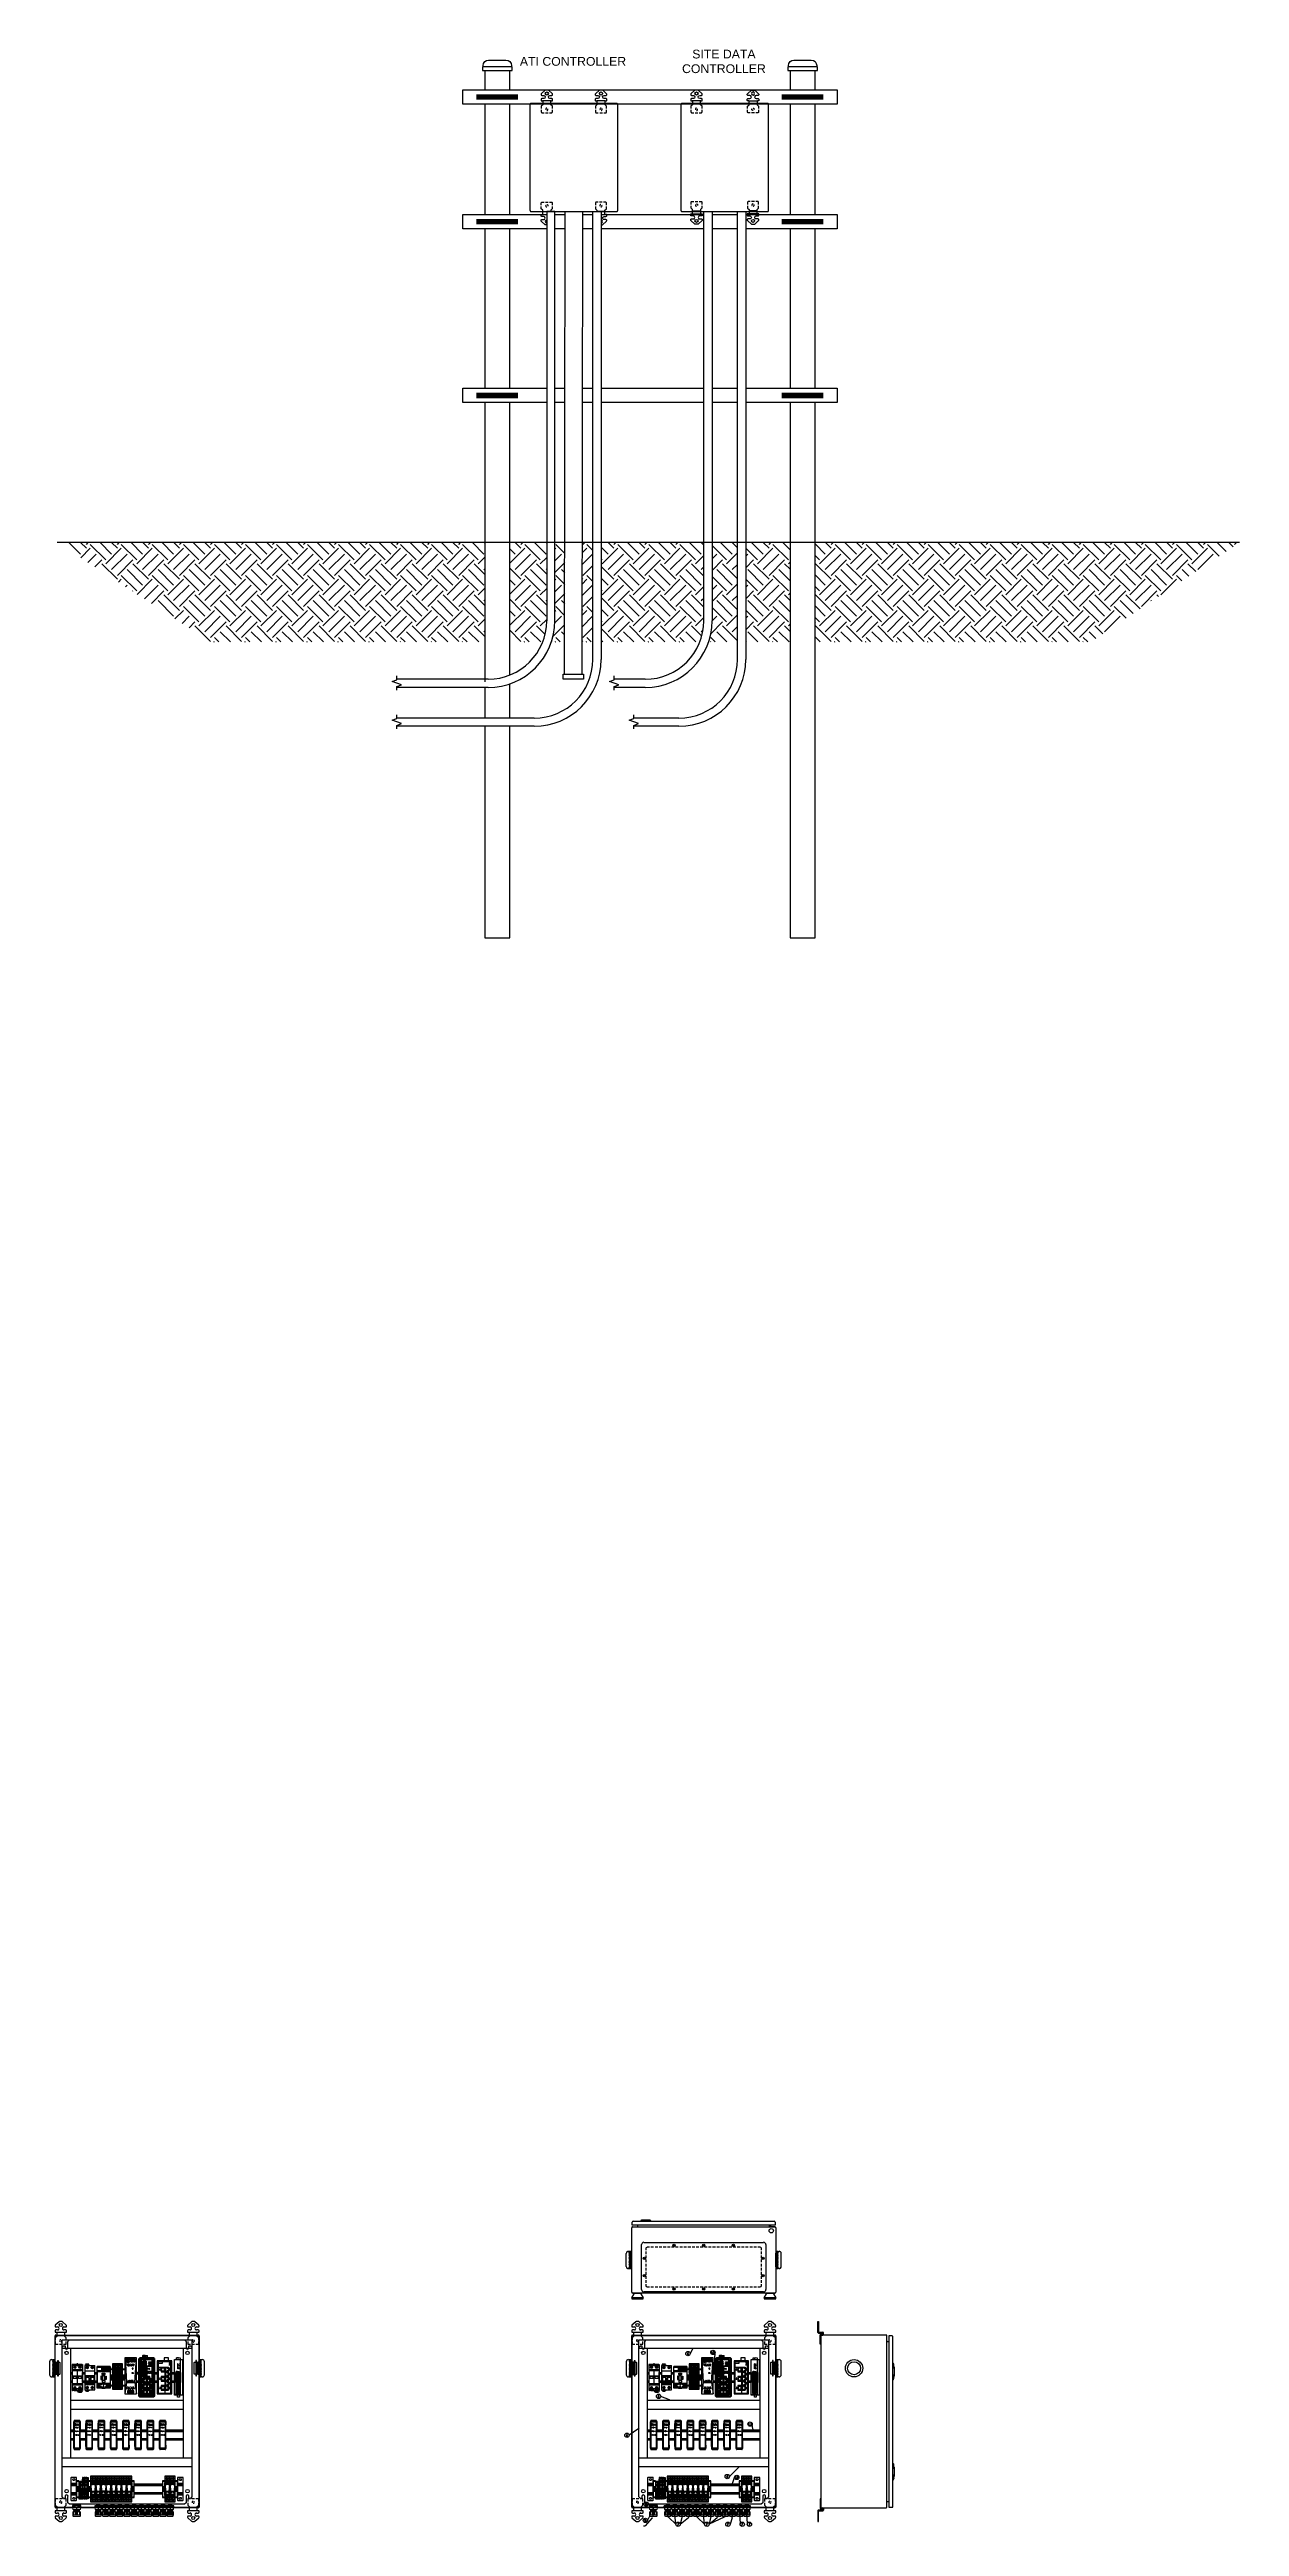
# Model space of a CAD drawing. Header units: feet. Extents: x -159 to 1687, y 0 to 1556.
# Drawn here: x 543.48 to 557.04, y 1042.82 to 1071.04 of the extents above; entities that cross this region are included whole.
import ezdxf

# ---------------------------------------------------------------- set-up
doc = ezdxf.new("R2010")
doc.units = ezdxf.units.FT
doc.header["$MEASUREMENT"] = 0
doc.linetypes.add('PHANTOM', pattern=[2.5, 1.25, -0.25, 0.25, -0.25, 0.25, -0.25])
for name, color, linetype in [('C-GRADE', 110, 'Continuous'), ('DETL-LTLN', 5, 'Continuous'), ('DETL-VLTLN', 10, 'Continuous'), ('E-COND-PVC', 4, 'Continuous'), ('E-EQPM-ENCL', 8, 'Continuous'), ('E-HATCH', 9, 'Continuous'), ('E-TEXT', 7, 'Continuous'), ('PDF_0', 7, 'Continuous'), ('PDF_Cajetín', 7, 'Continuous'), ('PDF_Carril', 7, 'Continuous'), ('PDF_Cuadro', 7, 'Continuous'), ('PDF_Prensaestopas', 7, 'Continuous')]:
    doc.layers.add(name, color=color, linetype=linetype)
for name, color, linetype, true_color in [('PDF_COLGADOR', 7, 'Continuous', 0x7f7f7f), ('PDF_Oculta', 7, 'Continuous', 0xb9b9b9), ('PDF_Placa', 7, 'Continuous', 0xb9b9b9)]:
    doc.layers.add(name, color=color, linetype=linetype, true_color=true_color)
doc.styles.add('NEI-A', font='arial.ttf')

msp = doc.modelspace()

# ---------------------------------------------------------------- texts
at = {"layer": 'E-TEXT', "char_height": 0.1, "attachment_point": 5, "style": 'NEI-A'}
for s, insert in [('ATI CONTROLLER', (549.44222, 1070.90734)), ('SITE DATA CONTROLLER', (551.16152, 1070.90734))]:
    msp.add_mtext_dynamic_manual_height_columns(s, width=1.1572156, gutter_width=0.68375, heights=[0], dxfattribs=dict(at, insert=insert))

# ---------------------------------------------------------------- blocks, each defined once
blk = doc.blocks.new('A$C53a44825')
at = {"lineweight": 25}
blk.add_lwpolyline([(-0.013, 0.039, 0.187574), (-0.019, 0.037), (-0.063, -0.004, 0.2103), (-0.066, -0.01), (-0.066, -0.014, 0.414213), (-0.058, -0.022), (-0.036, -0.022, -1), (-0.036, -0.057), (-0.058, -0.057, 0.414213), (-0.066, -0.065), (-0.066, -0.079, 0.414214), (-0.063, -0.082), (-0.049, -0.082), (-0.046, -0.092), (-0.046, -0.115), (0.046, -0.115), (0.046, -0.092), (0.049, -0.082), (0.063, -0.082, 0.414214), (0.066, -0.079), (0.066, -0.065, 0.414213), (0.058, -0.057), (0.036, -0.057, -1), (0.036, -0.022), (0.058, -0.022, 0.414213), (0.066, -0.014), (0.066, -0.01, 0.2103), (0.063, -0.004), (0.019, 0.037, 0.187574), (0.013, 0.039)], format="xyb", close=True, dxfattribs=at)
for points in [[(-0.066, -0.006), (-0.066, -0.006)], [(-0.046, -0.115), (-0.046, -0.129), (-0.063, -0.146), (-0.063, -0.171)], [(-0.063, -0.186), (-0.063, -0.211), (-0.062, -0.213), (-0.062, -0.214), (-0.061, -0.216), (-0.06, -0.217), (-0.06, -0.218), (-0.058, -0.219), (-0.057, -0.219), (-0.055, -0.22), (-0.054, -0.22), (-0.031, -0.22)], [(0.049, -0.082), (-0.049, -0.082)], [(-0.015, -0.22), (0.016, -0.22)], [(0, -0.194), (0.001, -0.194), (0.004, -0.193), (0.006, -0.192), (0.008, -0.191), (0.01, -0.189), (0.011, -0.187), (0.013, -0.185), (0.013, -0.182), (0.013, -0.18), (0.013, -0.177), (0.012, -0.175), (0.011, -0.174)], [(0.031, -0.22), (0.054, -0.22), (0.055, -0.22), (0.057, -0.219), (0.058, -0.219), (0.06, -0.218), (0.06, -0.217), (0.061, -0.216), (0.062, -0.214), (0.062, -0.213), (0.063, -0.211), (0.063, -0.186)], [(0.063, -0.171), (0.063, -0.146), (0.046, -0.129), (0.046, -0.115)]]:
    blk.add_lwpolyline(points, dxfattribs=at)
blk.add_circle((0, 0), 0.0173, dxfattribs=at)
blk.add_arc((0, -0.18), 0.0128, 88.0063, 212.2417, dxfattribs=at)

# ---------------------------------------------------------------- hatches: boundary and pattern name
at = {"layer": 'E-HATCH'}
h = msp.add_hatch(dxfattribs=at)
h.set_pattern_fill('EARTH', color=256, angle=45)
h.set_pattern_definition([(45, (608.2443, 977.01546), (0, 0.3535534), [0.25, -0.25]), (45, (608.17802, 977.08176), (0, 0.3535534), [0.25, -0.25]), (45, (608.11172, 977.14805), (0, 0.3535534), [0.25, -0.25]), (135, (608.11172, 977.19224), (-0.3535534, 4e-17), [0.25, -0.25]), (135, (608.17802, 977.25853), (-0.3535534, 4e-17), [0.25, -0.25]), (135, (608.2443, 977.32482), (-0.3535534, 4e-17), [0.25, -0.25])])
edge = h.paths.add_edge_path()
edge.add_arc((548.47548, 1064.5344), 0.76042, 341.484408, 360)
edge.add_line((549.2359, 1064.5344), (549.2359, 1065.42564))
edge.add_line((549.2359, 1065.42564), (549.34803, 1065.42564))
edge.add_line((549.34803, 1065.42564), (549.34655, 1064.29292))
edge.add_line((549.34655, 1064.29292), (549.19654, 1064.29292))
h.paths.add_polyline_path([(549.66796, 1064.29292), (549.66796, 1065.42564), (549.54595, 1065.42564), (549.54447, 1064.29292)])
edge = h.paths.add_edge_path()
edge.add_arc((550.26596, 1064.5344), 0.66667, 338.763405, 360)
edge.add_line((550.93262, 1064.5344), (550.93262, 1065.42564))
edge.add_line((550.93262, 1065.42564), (549.76171, 1065.42564))
edge.add_line((549.76171, 1065.42564), (549.76171, 1064.29292))
edge.add_line((549.76171, 1064.29292), (550.88735, 1064.29292))
edge = h.paths.add_edge_path()
edge.add_line((551.31634, 1064.29292), (551.31634, 1065.42564))
edge.add_line((551.31634, 1065.42564), (551.02637, 1065.42564))
edge.add_line((551.02637, 1065.42564), (551.02637, 1064.5344))
edge.add_arc((550.26596, 1064.5344), 0.76042, 341.484408, 360, ccw=False)
edge.add_line((550.98701, 1064.29292), (551.31634, 1064.29292))
h.paths.add_polyline_path([(552.19983, 1065.42564), (552.19983, 1064.29292), (555.33925, 1064.29292), (557.03538, 1065.42564)])
h.paths.add_polyline_path([(551.91558, 1064.29292), (551.91558, 1065.42564), (551.41009, 1065.42564), (551.41009, 1064.29292)])
edge = h.paths.add_edge_path()
edge.add_line((548.72158, 1065.42564), (548.7216, 1064.29292))
edge.add_line((548.7216, 1064.29292), (549.09688, 1064.29292))
edge.add_arc((548.47548, 1064.5344), 0.66667, 338.763405, 360)
edge.add_line((549.14215, 1064.5344), (549.14215, 1065.42564))
edge.add_line((549.14215, 1065.42564), (548.72158, 1065.42564))
h.paths.add_polyline_path([(548.43738, 1064.29292), (548.43738, 1065.42564), (543.56545, 1065.42564), (545.31417, 1064.29292)])

# ---------------------------------------------------------------- linework, layer by layer
at = {"layer": 'C-GRADE'}
msp.add_lwpolyline([(557.03538, 1065.42564), (543.56545, 1065.42564)], dxfattribs=at)
at = {"layer": 'DETL-LTLN'}
for points in [[(548.74881, 1070.8455), (548.4102, 1070.8455), (548.4102, 1070.80434), (548.74881, 1070.80434)], [(552.22701, 1070.8455), (551.8884, 1070.8455), (551.8884, 1070.80434), (552.22701, 1070.80434)], [(548.18601, 1070.41978), (548.18601, 1070.58485), (552.45119, 1070.58479), (552.45119, 1070.41971)]]:
    msp.add_lwpolyline(points, close=True, dxfattribs=at)
for points in [[(548.41794, 1070.8455), (548.41794, 1070.86057, -0.41421356), (548.48105, 1070.92368), (548.67795, 1070.92368, -0.41421356), (548.74106, 1070.86057), (548.74106, 1070.8455)], [(551.89614, 1070.8455), (551.89614, 1070.86057, -0.41421356), (551.95925, 1070.92368), (552.15615, 1070.92368, -0.41421356), (552.21926, 1070.86057), (552.21926, 1070.8455)]]:
    msp.add_lwpolyline(points, format="xyb", dxfattribs=at)
for points in [[(548.43738, 1070.80434), (548.43738, 1070.58485)], [(548.72163, 1070.58484), (548.72163, 1070.80434)], [(551.91558, 1070.80434), (551.91558, 1070.58479)], [(552.19983, 1070.58479), (552.19983, 1070.80434)], [(548.43738, 1070.41977), (548.43738, 1069.16456)], [(548.72163, 1069.16457), (548.72163, 1070.41977)], [(551.91558, 1070.41972), (551.91558, 1069.16462)], [(552.19983, 1069.16462), (552.19983, 1070.41972)], [(549.08975, 1068.99948), (548.18601, 1068.99949), (548.18601, 1069.16457), (549.08975, 1069.16455)], [(549.08975, 1069.16455), (549.14215, 1069.16455)], [(549.2359, 1069.16455), (549.35293, 1069.16455)], [(549.55084, 1069.16455), (549.66796, 1069.16454)], [(549.76171, 1069.16454), (550.93262, 1069.16453)], [(551.02637, 1069.16452), (551.31634, 1069.16452)], [(551.41009, 1069.16452), (552.45065, 1069.1645), (552.45065, 1068.99943)], [(548.43736, 1068.99949), (548.43736, 1067.18437)], [(548.72161, 1067.18437), (548.72161, 1068.99949)], [(549.14215, 1068.99948), (549.08975, 1068.99948)], [(549.35271, 1068.99948), (549.2359, 1068.99948)], [(549.66796, 1068.99948), (549.55063, 1068.99948)], [(550.93262, 1068.99947), (549.76171, 1068.99948)], [(551.31634, 1068.99947), (551.02637, 1068.99947)], [(552.45065, 1068.99946), (551.41009, 1068.99947)], [(551.91557, 1068.99947), (551.91557, 1067.18432)], [(552.19982, 1067.18432), (552.19982, 1068.99946)], [(549.08975, 1067.01929), (548.18601, 1067.0193), (548.18601, 1067.18438), (549.08975, 1067.18436)], [(549.08975, 1067.18436), (549.14215, 1067.18436)], [(549.2359, 1067.18436), (549.35033, 1067.18436)], [(549.54825, 1067.18436), (549.66796, 1067.18435)], [(549.76171, 1067.18435), (550.93262, 1067.18434)], [(551.02637, 1067.18433), (551.31634, 1067.18433)], [(551.41009, 1067.18433), (552.45065, 1067.18431), (552.45065, 1067.01924)], [(548.43738, 1067.01984), (548.43738, 1063.83877)], [(548.7216, 1063.91483), (548.72155, 1067.01984)], [(549.14215, 1067.01929), (549.08975, 1067.01929)], [(549.35012, 1067.01929), (549.2359, 1067.01929)], [(549.66796, 1067.01929), (549.54803, 1067.01929)], [(550.93262, 1067.01928), (549.76171, 1067.01929)], [(551.31634, 1067.01928), (551.02637, 1067.01928)], [(552.45065, 1067.01927), (551.41009, 1067.01928)], [(551.91558, 1067.01981), (551.91558, 1060.92145), (552.19983, 1060.92145), (552.19983, 1067.01981)], [(548.43738, 1063.77399), (548.43738, 1063.42564)], [(548.72161, 1063.42564), (548.7216, 1063.81492)], [(548.43738, 1063.33189), (548.43738, 1060.92145), (548.72165, 1060.92145), (548.72161, 1063.33189)]]:
    msp.add_lwpolyline(points, dxfattribs=at)
at = {"layer": 'DETL-LTLN', "lineweight": 25}
for points in [[(549.14215, 1069.04418), (549.13036, 1069.04418, -0.18757449), (549.12487, 1069.04631), (549.0807, 1069.08673, -0.21029997), (549.07806, 1069.09272), (549.07806, 1069.0973, -0.41421346), (549.08619, 1069.10543), (549.10744, 1069.10543, 1.00000009), (549.10744, 1069.14001), (549.08619, 1069.14001, -0.41421346), (549.07806, 1069.14814), (549.07806, 1069.16189, -0.414214), (549.08119, 1069.16502), (549.14215, 1069.16502)], [(549.76171, 1069.04418), (549.7735, 1069.04418, 0.18757449), (549.77899, 1069.04631), (549.82316, 1069.08673, 0.21029997), (549.82579, 1069.09272), (549.82579, 1069.0973, 0.41421346), (549.81767, 1069.10543), (549.79642, 1069.10543, -1.00000009), (549.79642, 1069.14001), (549.81767, 1069.14001, 0.41421346), (549.82579, 1069.14814), (549.82579, 1069.16189, 0.414214), (549.82267, 1069.16502)], [(550.91183, 1069.17214, -0.414214), (550.91495, 1069.16901), (550.91495, 1069.15526, -0.41421346), (550.90683, 1069.14714), (550.88558, 1069.14714, 1.00000009), (550.88558, 1069.11255), (550.90683, 1069.11255, -0.41421346), (550.91495, 1069.10443), (550.91495, 1069.09984, -0.21029997), (550.91232, 1069.09385), (550.86815, 1069.05343, -0.18757449), (550.86266, 1069.0513), (550.83599, 1069.0513), (550.8305, 1069.05343), (550.78633, 1069.09385, -0.21029997), (550.7837, 1069.09984), (550.7837, 1069.10443, -0.41421346), (550.79182, 1069.11255), (550.81307, 1069.11255, 1.00000009), (550.81307, 1069.14714), (550.79182, 1069.14714, -0.41421346), (550.7837, 1069.15526), (550.7837, 1069.16901, -0.414214), (550.78682, 1069.17214), (550.91183, 1069.17214)], [(551.55589, 1069.17214), (551.43089, 1069.17214, 0.414214), (551.42776, 1069.16901), (551.42776, 1069.15526, 0.41421346), (551.43589, 1069.14714), (551.45714, 1069.14714, -1.00000009), (551.45714, 1069.11255), (551.43589, 1069.11255, 0.41421346), (551.42776, 1069.10443), (551.42776, 1069.09984, 0.21029997), (551.4304, 1069.09385), (551.47457, 1069.05343, 0.18757449), (551.48006, 1069.0513), (551.50672, 1069.0513), (551.51221, 1069.05343), (551.55638, 1069.09385, 0.21029997), (551.55902, 1069.09984), (551.55902, 1069.10443, 0.41421346), (551.55089, 1069.11255), (551.52964, 1069.11255, -1.00000009), (551.52964, 1069.14714), (551.55089, 1069.14714, 0.41421346), (551.55902, 1069.15526), (551.55902, 1069.16901, 0.414214), (551.55589, 1069.17214)]]:
    msp.add_lwpolyline(points, format="xyb", dxfattribs=at)
for points in [[(549.08119, 1069.2696), (549.08119, 1069.29461), (549.08161, 1069.29627), (549.08244, 1069.29877), (549.08327, 1069.30002), (549.08411, 1069.30086), (549.08661, 1069.30252), (549.08827, 1069.30294), (549.11244, 1069.30294)], [(549.09786, 1069.21252), (549.08119, 1069.22919), (549.08119, 1069.25419)], [(549.09452, 1069.16502), (549.09786, 1069.17502), (549.09786, 1069.21252)], [(549.09786, 1069.19793), (549.18953, 1069.19793)], [(549.12827, 1069.30294), (549.15953, 1069.30294)], [(549.14369, 1069.27669), (549.14494, 1069.27669), (549.14744, 1069.27627), (549.15161, 1069.27377), (549.15369, 1069.2721), (549.15619, 1069.26794), (549.15661, 1069.26544), (549.15661, 1069.26044), (549.15578, 1069.25794), (549.15494, 1069.2571)], [(549.17494, 1069.30294), (549.19911, 1069.30294), (549.20078, 1069.30252), (549.20328, 1069.30086), (549.20411, 1069.30002), (549.20494, 1069.29877), (549.20578, 1069.29627), (549.20619, 1069.29461), (549.20619, 1069.2696)], [(549.20619, 1069.25419), (549.20619, 1069.22919), (549.18953, 1069.21252), (549.18953, 1069.19793)], [(549.72891, 1069.30294), (549.70475, 1069.30294), (549.70308, 1069.30252), (549.70058, 1069.30086), (549.69975, 1069.30002), (549.69891, 1069.29877), (549.69808, 1069.29627), (549.69766, 1069.29461), (549.69766, 1069.2696)], [(549.69766, 1069.25419), (549.69766, 1069.22919), (549.71433, 1069.21252), (549.71433, 1069.19793)], [(549.806, 1069.19793), (549.71433, 1069.19793)], [(549.77558, 1069.30294), (549.74433, 1069.30294)], [(549.76016, 1069.27669), (549.75891, 1069.27669), (549.75641, 1069.27627), (549.75225, 1069.27377), (549.75016, 1069.2721), (549.74766, 1069.26794), (549.74725, 1069.26544), (549.74725, 1069.26044), (549.74808, 1069.25794), (549.74891, 1069.2571)], [(549.76171, 1069.16502), (549.82267, 1069.16502)], [(549.82267, 1069.2696), (549.82267, 1069.29461), (549.82225, 1069.29627), (549.82142, 1069.29877), (549.82058, 1069.30002), (549.81975, 1069.30086), (549.81725, 1069.30252), (549.81558, 1069.30294), (549.79142, 1069.30294)], [(549.806, 1069.21252), (549.82267, 1069.22919), (549.82267, 1069.25419)], [(549.80933, 1069.16502), (549.806, 1069.17502), (549.806, 1069.21252)], [(550.78682, 1069.27673), (550.78682, 1069.30173), (550.78724, 1069.30339), (550.78807, 1069.30589), (550.78891, 1069.30714), (550.78974, 1069.30798), (550.79224, 1069.30964), (550.79391, 1069.31006), (550.81807, 1069.31006)], [(550.80349, 1069.21964), (550.78682, 1069.23631), (550.78682, 1069.26131)], [(550.80016, 1069.17214), (550.80349, 1069.18214), (550.80349, 1069.21964)], [(550.80349, 1069.20506), (550.89516, 1069.20506)], [(550.83391, 1069.31006), (550.86516, 1069.31006)], [(550.84933, 1069.28381), (550.85058, 1069.28381), (550.85308, 1069.28339), (550.85724, 1069.28089), (550.85933, 1069.27923), (550.86183, 1069.27506), (550.86224, 1069.27256), (550.86224, 1069.26756), (550.86141, 1069.26506), (550.86058, 1069.26423)], [(550.88058, 1069.31006), (550.90474, 1069.31006), (550.90641, 1069.30964), (550.90891, 1069.30798), (550.90975, 1069.30714), (550.91058, 1069.30589), (550.91141, 1069.30339), (550.91183, 1069.30173), (550.91183, 1069.27673)], [(550.91183, 1069.26131), (550.91183, 1069.23631), (550.89516, 1069.21964)], [(550.89516, 1069.21964), (550.89516, 1069.18214), (550.89849, 1069.17214)], [(551.46214, 1069.31006), (551.43797, 1069.31006), (551.4363, 1069.30964), (551.4338, 1069.30798), (551.43297, 1069.30714), (551.43214, 1069.30589), (551.4313, 1069.30339), (551.43089, 1069.30173), (551.43089, 1069.27673)], [(551.43089, 1069.26131), (551.43089, 1069.23631), (551.44755, 1069.21964)], [(551.44755, 1069.21964), (551.44755, 1069.18214), (551.44422, 1069.17214)], [(551.53922, 1069.20506), (551.44755, 1069.20506)], [(551.50881, 1069.31006), (551.47756, 1069.31006)], [(551.49339, 1069.28381), (551.49214, 1069.28381), (551.48964, 1069.28339), (551.48547, 1069.28089), (551.48339, 1069.27923), (551.48089, 1069.27506), (551.48047, 1069.27256), (551.48047, 1069.26756), (551.48131, 1069.26506), (551.48214, 1069.26423)], [(551.55589, 1069.27673), (551.55589, 1069.30173), (551.55548, 1069.30339), (551.55464, 1069.30589), (551.55381, 1069.30714), (551.55298, 1069.30798), (551.55048, 1069.30964), (551.54881, 1069.31006), (551.52464, 1069.31006)], [(551.53922, 1069.21964), (551.55589, 1069.23631), (551.55589, 1069.26131)], [(551.54256, 1069.17214), (551.53922, 1069.18214), (551.53922, 1069.21964)]]:
    msp.add_lwpolyline(points, dxfattribs=at)
for centre in [(550.84933, 1069.09026), (551.49339, 1069.09026)]:
    msp.add_circle(centre, 0.01729, dxfattribs=at)
for centre, radius, start, end in [((549.14325, 1069.2632), 0.01278, 147.758253, 271.993732), ((549.76061, 1069.2632), 0.01278, 268.006268, 32.241747), ((550.84888, 1069.27033), 0.01278, 147.758253, 271.993732), ((551.49383, 1069.27033), 0.01278, 268.006268, 32.241747), ((549.14369, 1069.08314), 0.01729, 95.124511, 264.875489), ((549.76016, 1069.08314), 0.01729, 275.124511, 84.875489)]:
    msp.add_arc(centre, radius, start, end, dxfattribs=at)
at = {"layer": 'DETL-VLTLN', "const_width": 0.0625}
for points in [[(548.34192, 1070.50163), (548.81708, 1070.50163)], [(551.82012, 1070.50163), (552.29529, 1070.50163)], [(548.34192, 1069.08135), (548.81708, 1069.08135)], [(551.81958, 1069.08135), (552.29474, 1069.08135)], [(548.34192, 1067.10116), (548.81708, 1067.10116)], [(551.81958, 1067.10116), (552.29474, 1067.10116)]]:
    msp.add_lwpolyline(points, dxfattribs=at)
at = {"layer": 'E-COND-PVC'}
for points in [[(549.2359, 1064.5344), (549.2359, 1069.19793), (549.14215, 1069.19793), (549.14215, 1064.5344)], [(549.66796, 1064.0923), (549.66796, 1069.19793), (549.76171, 1069.19793), (549.76171, 1064.0923)], [(550.93262, 1064.5344), (550.93262, 1069.19793), (551.02637, 1069.19793), (551.02637, 1064.5344)], [(551.31634, 1064.0923), (551.31634, 1069.19793), (551.41009, 1069.19793), (551.41009, 1064.0923)], [(547.43575, 1063.74324), (547.43575, 1063.78451), (547.48858, 1063.80374), (547.38292, 1063.8422), (547.43575, 1063.86143), (547.43575, 1063.90474)], [(548.47548, 1063.86774), (547.43575, 1063.86774)], [(548.47548, 1063.77399), (547.43575, 1063.77399)], [(549.91003, 1063.74324), (549.91003, 1063.78451), (549.96286, 1063.80374), (549.8572, 1063.8422), (549.91003, 1063.86143), (549.91003, 1063.90474)], [(550.26596, 1063.86774), (549.91003, 1063.86774)], [(550.26596, 1063.77399), (549.91003, 1063.77399)], [(547.43575, 1063.30114), (547.43575, 1063.34241), (547.48858, 1063.36164), (547.38292, 1063.4001), (547.43575, 1063.41933), (547.43575, 1063.46263)], [(549.00129, 1063.42564), (547.43575, 1063.42564)], [(549.00129, 1063.33189), (547.43575, 1063.33189)], [(550.13576, 1063.30114), (550.13576, 1063.34241), (550.18859, 1063.36164), (550.08293, 1063.4001), (550.13576, 1063.41933), (550.13576, 1063.46263)], [(550.64967, 1063.42564), (550.13576, 1063.42564)], [(550.64967, 1063.33189), (550.13576, 1063.33189)]]:
    msp.add_lwpolyline(points, dxfattribs=at)
msp.add_lwpolyline([(549.34607, 1063.92623), (549.35297, 1069.19793), (549.55089, 1069.19793), (549.54399, 1063.92609, -0.00034322), (549.54398, 1063.92504)], format="xyb", dxfattribs=at)
msp.add_lwpolyline([(549.32821, 1063.92564), (549.56184, 1063.92564), (549.56184, 1063.86774), (549.32821, 1063.86774)], close=True, dxfattribs=at)
for centre, radius in [((548.47548, 1064.5344), 0.66667), ((548.47548, 1064.5344), 0.76042), ((550.26596, 1064.5344), 0.66667), ((550.26596, 1064.5344), 0.76042), ((549.00129, 1064.0923), 0.66667), ((549.00129, 1064.0923), 0.76042), ((550.64967, 1064.0923), 0.66667), ((550.64967, 1064.0923), 0.76042)]:
    msp.add_arc(centre, radius, 270, 0, dxfattribs=at)
at = {"layer": 'E-EQPM-ENCL', "linetype": 'PHANTOM'}
for points in [[(548.95197, 1069.20936, 0.414213), (548.9634, 1069.19793), (549.94045, 1069.19793, 0.41421249), (549.95188, 1069.20936), (549.95201, 1070.41567, 0.41421351), (549.94058, 1070.4271), (548.96353, 1070.4271, 0.414213), (548.9521, 1070.41567)], [(550.67128, 1069.20936, 0.414213), (550.6827, 1069.19793), (551.65976, 1069.19793, 0.41421249), (551.67119, 1069.20936), (551.67131, 1070.41567, 0.41421351), (551.65988, 1070.4271), (550.68283, 1070.4271, 0.414213), (550.6714, 1070.41567)]]:
    msp.add_lwpolyline(points, format="xyb", close=True, dxfattribs=at)
at = {"layer": 'PDF_0', "lineweight": 25}
for p, q in [((545.09893, 1044.8457), (543.62261, 1044.8457)), ((551.66965, 1044.8457), (550.19333, 1044.8457)), ((543.85346, 1044.60277), (543.73678, 1044.60277)), ((543.85346, 1044.59152), (543.73678, 1044.59152)), ((543.80054, 1044.64944), (543.83346, 1044.64944)), ((543.88888, 1044.65569), (543.88888, 1044.66652)), ((543.96346, 1044.64194), (543.96763, 1044.64194)), ((543.99471, 1044.37651), (543.99471, 1044.65485)), ((544.0193, 1044.39443), (544.0193, 1044.6411)), ((544.12514, 1044.5986), (544.12514, 1044.6261)), ((544.19347, 1044.6136), (544.24139, 1044.6136)), ((544.24139, 1044.59902), (544.19347, 1044.59902)), ((544.21014, 1044.67194), (544.21014, 1044.38193)), ((544.22681, 1044.67194), (544.22681, 1044.38193)), ((544.25181, 1044.6136), (544.29973, 1044.6136)), ((544.29973, 1044.59902), (544.25181, 1044.59902)), ((544.26848, 1044.67194), (544.26848, 1044.38193)), ((544.28514, 1044.67194), (544.28514, 1044.38193)), ((544.716, 1044.63402), (544.83392, 1044.63402)), ((544.83392, 1044.63402), (544.83392, 1044.37151)), ((550.42418, 1044.60277), (550.30751, 1044.60277)), ((550.42418, 1044.59152), (550.30751, 1044.59152)), ((550.37126, 1044.64944), (550.40418, 1044.64944)), ((550.4596, 1044.65569), (550.4596, 1044.66652)), ((550.53418, 1044.64194), (550.53835, 1044.64194)), ((550.56543, 1044.37651), (550.56543, 1044.65485)), ((550.59002, 1044.39443), (550.59002, 1044.6411)), ((550.69586, 1044.5986), (550.69586, 1044.6261)), ((550.76419, 1044.6136), (550.81211, 1044.6136)), ((550.81211, 1044.59902), (550.76419, 1044.59902)), ((550.78086, 1044.67194), (550.78086, 1044.38193)), ((550.79753, 1044.67194), (550.79753, 1044.38193)), ((550.82253, 1044.6136), (550.87045, 1044.6136)), ((550.87045, 1044.59902), (550.82253, 1044.59902)), ((550.8392, 1044.67194), (550.8392, 1044.38193)), ((550.85586, 1044.67194), (550.85586, 1044.38193)), ((551.28672, 1044.63402), (551.40464, 1044.63402)), ((551.40464, 1044.63402), (551.40464, 1044.37151)), ((543.85346, 1044.53235), (543.73678, 1044.53235)), ((543.85346, 1044.4436), (543.73678, 1044.4436)), ((543.85346, 1044.43151), (543.73678, 1044.43151)), ((543.78554, 1044.51276), (543.78554, 1044.52235)), ((543.84387, 1044.51276), (543.84387, 1044.52235)), ((543.88012, 1044.45276), (543.88012, 1044.47318)), ((543.89096, 1044.48026), (543.92388, 1044.48026)), ((544.06347, 1044.40526), (544.06347, 1044.40068)), ((550.42418, 1044.53235), (550.30751, 1044.53235)), ((550.42418, 1044.4436), (550.30751, 1044.4436)), ((550.42418, 1044.43151), (550.30751, 1044.43151)), ((550.35626, 1044.51276), (550.35626, 1044.52235)), ((550.41459, 1044.51276), (550.41459, 1044.52235)), ((550.45085, 1044.45276), (550.45085, 1044.47318)), ((550.46168, 1044.48026), (550.4946, 1044.48026)), ((550.63419, 1044.40526), (550.63419, 1044.40068)), ((544.79558, 1044.02691), (544.73767, 1044.02691)), ((551.3663, 1044.02691), (551.30839, 1044.02691)), ((545.09893, 1043.59856), (543.62261, 1043.59856)), ((544.04055, 1043.69564), (544.09847, 1043.69564)), ((544.4589, 1043.69564), (544.51682, 1043.69564)), ((544.79558, 1043.69564), (544.73767, 1043.69564)), ((551.66965, 1043.59856), (550.19333, 1043.59856)), ((550.61127, 1043.69564), (550.66919, 1043.69564)), ((551.02962, 1043.69564), (551.08754, 1043.69564)), ((551.3663, 1043.69564), (551.30839, 1043.69564)), ((544.41432, 1043.39271), (543.94596, 1043.39271)), ((544.41432, 1043.38771), (543.94596, 1043.38771)), ((544.41432, 1043.35688), (543.94596, 1043.35688)), ((544.17972, 1043.29562), (544.06305, 1043.29562)), ((544.17972, 1043.1727), (544.06305, 1043.1727)), ((544.06722, 1043.31938), (544.06722, 1043.32729)), ((544.11722, 1043.32729), (544.11722, 1043.31938)), ((544.12555, 1043.31938), (544.12555, 1043.32729)), ((544.29681, 1043.29562), (544.18014, 1043.29562)), ((544.4139, 1043.29562), (544.29723, 1043.29562)), ((544.90851, 1043.39271), (544.79142, 1043.39271)), ((544.85434, 1043.31938), (544.85434, 1043.32729)), ((544.90434, 1043.32729), (544.90434, 1043.31938)), ((550.98504, 1043.39271), (550.51668, 1043.39271)), ((550.98504, 1043.38771), (550.51668, 1043.38771)), ((550.98504, 1043.35688), (550.51668, 1043.35688)), ((550.75044, 1043.29562), (550.63377, 1043.29562)), ((550.75044, 1043.1727), (550.63377, 1043.1727)), ((550.63794, 1043.31938), (550.63794, 1043.32729)), ((550.68794, 1043.32729), (550.68794, 1043.31938)), ((550.69627, 1043.31938), (550.69627, 1043.32729)), ((550.86753, 1043.29562), (550.75086, 1043.29562)), ((550.98462, 1043.29562), (550.86795, 1043.29562)), ((551.47923, 1043.39271), (551.36214, 1043.39271)), ((551.42506, 1043.31938), (551.42506, 1043.32729)), ((551.47506, 1043.32729), (551.47506, 1043.31938))]:
    msp.add_line(p, q, dxfattribs=at)
for points in [[(550.04874, 1045.78157), (550.04874, 1045.92908)], [(550.10166, 1045.95367), (550.07333, 1045.95367)], [(550.07333, 1045.75699), (550.10166, 1045.75699), (550.10166, 1045.95367)], [(550.10166, 1045.95242), (550.08124, 1045.95242), (550.08124, 1045.95283), (550.10166, 1045.95283)], [(550.10166, 1045.94867), (550.08124, 1045.94867), (550.08124, 1045.9495), (550.10166, 1045.9495)], [(550.08124, 1045.94242), (550.08124, 1045.94367), (550.10166, 1045.94367)], [(550.10166, 1045.94242), (550.08124, 1045.94242)], [(550.11125, 1045.93408), (550.08124, 1045.93408), (550.08124, 1045.93616), (550.10166, 1045.93616)], [(550.10166, 1045.92366), (550.08124, 1045.92366), (550.08124, 1045.92616), (550.10166, 1045.92616)], [(550.10166, 1045.912), (550.08124, 1045.912), (550.08124, 1045.9145), (550.10166, 1045.9145)], [(550.10166, 1045.89866), (550.08124, 1045.89866), (550.08124, 1045.90158), (550.10166, 1045.90158)], [(550.10166, 1045.88408), (550.08124, 1045.88408), (550.08124, 1045.88741), (550.10166, 1045.88741)], [(550.10166, 1045.86908), (550.08124, 1045.86908), (550.08124, 1045.87241), (550.10166, 1045.87241)], [(550.10166, 1045.85366), (550.08124, 1045.85366), (550.08124, 1045.85699), (550.10166, 1045.85699)], [(550.10166, 1045.83824), (550.08124, 1045.83824), (550.08124, 1045.84158), (550.10166, 1045.84158)], [(550.10166, 1045.82324), (550.08124, 1045.82324), (550.08124, 1045.82658), (550.10166, 1045.82658)], [(550.10166, 1045.80908), (550.08124, 1045.80908), (550.08124, 1045.81199), (550.10166, 1045.81199)], [(550.10166, 1045.79616), (550.08124, 1045.79616), (550.08124, 1045.79866), (550.10166, 1045.79866)], [(550.10166, 1045.78449), (550.08124, 1045.78449), (550.08124, 1045.78699), (550.10166, 1045.78699)], [(550.10166, 1045.77491), (550.08124, 1045.77491), (550.08124, 1045.77657), (550.11125, 1045.77657)], [(550.08124, 1045.76824), (550.10166, 1045.76824)], [(550.10166, 1045.76699), (550.08124, 1045.76699), (550.08124, 1045.76824)], [(550.10166, 1045.76116), (550.08124, 1045.76116), (550.08124, 1045.76241), (550.10166, 1045.76241)], [(550.10166, 1045.75782), (550.08124, 1045.75782), (550.08124, 1045.75824), (550.10166, 1045.75824)], [(550.11125, 1045.77657), (550.11125, 1045.93408)], [(551.76091, 1045.77657), (551.75174, 1045.77657), (551.75174, 1045.93408), (551.78132, 1045.93408)], [(551.76091, 1045.95408), (551.78924, 1045.95408)], [(551.78924, 1045.75699), (551.76091, 1045.75699), (551.76091, 1045.95408)], [(551.76091, 1045.95242), (551.78132, 1045.95242), (551.78132, 1045.95283), (551.76091, 1045.95283)], [(551.76091, 1045.94867), (551.78132, 1045.94867), (551.78132, 1045.9495), (551.76091, 1045.9495)], [(551.78132, 1045.94242), (551.78132, 1045.94408), (551.76091, 1045.94408)], [(551.76091, 1045.94242), (551.78132, 1045.94242)], [(551.78132, 1045.93408), (551.78132, 1045.93616), (551.76091, 1045.93616)], [(551.76091, 1045.92408), (551.78132, 1045.92408), (551.78132, 1045.92616), (551.76091, 1045.92616)], [(551.76091, 1045.912), (551.78132, 1045.912), (551.78132, 1045.9145), (551.76091, 1045.9145)], [(551.76091, 1045.89866), (551.78132, 1045.89866), (551.78132, 1045.90158), (551.76091, 1045.90158)], [(551.76091, 1045.8845), (551.78132, 1045.8845), (551.78132, 1045.88741), (551.76091, 1045.88741)], [(551.76091, 1045.8695), (551.78132, 1045.8695), (551.78132, 1045.87241), (551.76091, 1045.87241)], [(551.76091, 1045.85408), (551.78132, 1045.85408), (551.78132, 1045.85699), (551.76091, 1045.85699)], [(551.76091, 1045.83866), (551.78132, 1045.83866), (551.78132, 1045.84158), (551.76091, 1045.84158)], [(551.76091, 1045.82366), (551.78132, 1045.82366), (551.78132, 1045.82658), (551.76091, 1045.82658)], [(551.76091, 1045.80949), (551.78132, 1045.80949), (551.78132, 1045.81241), (551.76091, 1045.81241)], [(551.76091, 1045.79616), (551.78132, 1045.79616), (551.78132, 1045.79908), (551.76091, 1045.79908)], [(551.76091, 1045.78491), (551.78132, 1045.78491), (551.78132, 1045.78699), (551.76091, 1045.78699)], [(551.76091, 1045.77491), (551.78132, 1045.77491), (551.78132, 1045.77699), (551.76091, 1045.77699)], [(551.78132, 1045.76866), (551.76091, 1045.76866)], [(551.76091, 1045.76699), (551.78132, 1045.76699), (551.78132, 1045.76866)], [(551.76091, 1045.76157), (551.78132, 1045.76157), (551.78132, 1045.76241), (551.76091, 1045.76241)], [(551.76091, 1045.75824), (551.78132, 1045.75824), (551.78132, 1045.75866), (551.76091, 1045.75866)], [(551.81383, 1045.78157), (551.81383, 1045.9295)], [(543.72095, 1043.59856), (543.72095, 1044.8457)], [(545.00059, 1044.8457), (545.00059, 1043.59856)], [(550.29167, 1043.59856), (550.29167, 1044.8457)], [(551.57131, 1044.8457), (551.57131, 1043.59856)], [(543.47802, 1044.69527), (543.47802, 1044.54777)], [(543.53094, 1044.71986), (543.53094, 1044.52318), (543.50261, 1044.52318)], [(543.50261, 1044.71986), (543.53094, 1044.71986)], [(543.53094, 1044.71902), (543.51052, 1044.71902), (543.51052, 1044.71861), (543.53094, 1044.71861)], [(543.53094, 1044.71569), (543.51052, 1044.71569), (543.51052, 1044.71486), (543.53094, 1044.71486)], [(543.53094, 1044.70986), (543.51052, 1044.70986), (543.51052, 1044.70861)], [(543.51052, 1044.70861), (543.53094, 1044.70861)], [(543.53094, 1044.70236), (543.51052, 1044.70236), (543.51052, 1044.70027), (543.54053, 1044.70027)], [(543.53094, 1044.69236), (543.51052, 1044.69236), (543.51052, 1044.68986), (543.53094, 1044.68986)], [(543.53094, 1044.68069), (543.51052, 1044.68069), (543.51052, 1044.67819), (543.53094, 1044.67819)], [(543.53094, 1044.66777), (543.51052, 1044.66777), (543.51052, 1044.66486), (543.53094, 1044.66486)], [(543.53094, 1044.6536), (543.51052, 1044.6536), (543.51052, 1044.65027), (543.53094, 1044.65027)], [(543.53094, 1044.6386), (543.51052, 1044.6386), (543.51052, 1044.63527), (543.53094, 1044.63527)], [(543.53094, 1044.62319), (543.51052, 1044.62319), (543.51052, 1044.61985), (543.53094, 1044.61985)], [(543.53094, 1044.60777), (543.51052, 1044.60777), (543.51052, 1044.60444), (543.53094, 1044.60444)], [(543.53094, 1044.59277), (543.51052, 1044.59277), (543.51052, 1044.58944), (543.53094, 1044.58944)], [(543.53094, 1044.57818), (543.51052, 1044.57818), (543.51052, 1044.57527), (543.53094, 1044.57527)], [(543.53094, 1044.56485), (543.51052, 1044.56485), (543.51052, 1044.56235), (543.53094, 1044.56235)], [(543.53094, 1044.55318), (543.51052, 1044.55318), (543.51052, 1044.55068), (543.53094, 1044.55068)], [(543.54053, 1044.70027), (543.54053, 1044.54277)], [(543.55178, 1044.68736), (543.54053, 1044.68736)], [(543.54053, 1044.5561), (543.55178, 1044.5561)], [(543.56844, 1044.68736), (543.55511, 1044.68736)], [(543.55511, 1044.5561), (543.56844, 1044.5561)], [(543.57844, 1044.70819), (543.56844, 1044.70819)], [(543.56844, 1044.70819), (543.56844, 1044.53485), (543.57844, 1044.53485), (543.57844, 1044.70819)], [(543.56844, 1044.67152), (543.57844, 1044.67152)], [(543.57844, 1044.65861), (543.56844, 1044.65861)], [(543.56844, 1044.58485), (543.57844, 1044.58485)], [(543.57844, 1044.57193), (543.56844, 1044.57193)], [(543.59636, 1044.68736), (543.57844, 1044.68736)], [(543.57844, 1044.5561), (543.59636, 1044.5561)], [(543.72678, 1044.57485), (543.73678, 1044.57485)], [(543.80054, 1044.6486), (543.80054, 1044.67194), (543.7897, 1044.67194), (543.7897, 1044.66444), (543.73678, 1044.66444)], [(543.73678, 1044.66527), (543.73678, 1044.36984), (543.74053, 1044.36984)], [(543.7897, 1044.66527), (543.73678, 1044.66527)], [(543.85346, 1044.6486), (543.73678, 1044.6486)], [(543.75429, 1044.63485), (543.76387, 1044.63485), (543.76387, 1044.63819), (543.76845, 1044.63819), (543.76845, 1044.63485), (543.77762, 1044.63485)], [(543.77762, 1044.62985), (543.76845, 1044.62985), (543.76845, 1044.62652), (543.76387, 1044.62652), (543.76387, 1044.62985), (543.75429, 1044.62985)], [(543.79512, 1044.43234), (543.79512, 1044.60277)], [(543.81679, 1044.64944), (543.81679, 1044.66569), (543.80054, 1044.66569)], [(543.85346, 1044.66527), (543.85346, 1044.36984), (543.80054, 1044.36984)], [(543.81304, 1044.63485), (543.82221, 1044.63485), (543.82221, 1044.63819), (543.82679, 1044.63819), (543.82679, 1044.63485), (543.83596, 1044.63485)], [(543.83596, 1044.62985), (543.82679, 1044.62985), (543.82679, 1044.62652), (543.82221, 1044.62652), (543.82221, 1044.62985), (543.81304, 1044.62985)], [(543.81721, 1044.66527), (543.81679, 1044.66527)], [(543.83304, 1044.64944), (543.83304, 1044.66569), (543.81721, 1044.66569), (543.81721, 1044.64944)], [(543.83346, 1044.66527), (543.83304, 1044.66527)], [(543.84971, 1044.6486), (543.84971, 1044.66569), (543.83387, 1044.66569), (543.83387, 1044.64944), (543.84971, 1044.64944)], [(543.84971, 1044.66527), (543.85346, 1044.66527)], [(543.87846, 1044.65485), (543.87846, 1044.37651), (543.99471, 1044.37651)], [(543.87846, 1044.65485), (543.99471, 1044.65485)], [(543.87846, 1044.59277), (543.99471, 1044.59277)], [(543.88846, 1044.65485), (543.88846, 1044.65569), (543.88888, 1044.65569)], [(543.88888, 1044.66111), (543.90346, 1044.66111), (543.90346, 1044.66944)], [(543.89554, 1044.65485), (543.89554, 1044.65569), (543.89596, 1044.65569), (543.89596, 1044.6561), (543.89638, 1044.65652), (543.89679, 1044.65652), (543.89679, 1044.65694), (543.89763, 1044.65694), (543.89804, 1044.65736), (543.90221, 1044.65736), (543.90221, 1044.65777), (543.90263, 1044.65819), (543.90263, 1044.65902), (543.90304, 1044.65944), (543.90304, 1044.65986), (543.90513, 1044.66194), (543.90596, 1044.66194), (543.90638, 1044.66236), (543.90888, 1044.66236), (543.90888, 1044.66194), (543.90971, 1044.66194), (543.91054, 1044.66111), (543.91096, 1044.66111), (543.91096, 1044.66069), (543.91138, 1044.66069), (543.91138, 1044.66027), (543.91179, 1044.66027), (543.91179, 1044.65986), (543.91221, 1044.65944), (543.91221, 1044.65861), (543.91263, 1044.65819), (543.91263, 1044.65736), (543.91679, 1044.65736), (543.91721, 1044.65694), (543.91804, 1044.65694), (543.91804, 1044.65652), (543.91846, 1044.65652), (543.91888, 1044.6561), (543.91929, 1044.65569), (543.91929, 1044.65527), (543.91971, 1044.65527), (543.91971, 1044.65485)], [(543.90846, 1044.61819), (543.90638, 1044.61819), (543.90596, 1044.6186), (543.90429, 1044.6186), (543.90388, 1044.61902), (543.90304, 1044.61902), (543.90263, 1044.61944), (543.90221, 1044.61944), (543.90179, 1044.61985), (543.90138, 1044.62027), (543.90054, 1044.62027), (543.90013, 1044.62069), (543.89971, 1044.6211), (543.89929, 1044.62152), (543.89888, 1044.62194), (543.89846, 1044.62235), (543.89846, 1044.62277), (543.89804, 1044.62319), (543.89721, 1044.62402), (543.89721, 1044.62444), (543.89679, 1044.62485), (543.89679, 1044.62569), (543.89638, 1044.6261), (543.89638, 1044.62652), (543.89596, 1044.62694), (543.89596, 1044.62819), (543.89554, 1044.6286), (543.89554, 1044.63152), (543.89596, 1044.63194), (543.89596, 1044.63319), (543.89638, 1044.6336), (543.89638, 1044.63402), (543.89679, 1044.63485), (543.89679, 1044.63527), (543.89721, 1044.63569), (543.89721, 1044.6361), (543.89804, 1044.63694), (543.89846, 1044.63777), (543.89846, 1044.63819), (543.89888, 1044.6386), (543.89929, 1044.6386), (543.90054, 1044.63985), (543.90138, 1044.64027), (543.90179, 1044.64027), (543.90263, 1044.6411), (543.90304, 1044.6411), (543.90388, 1044.64152), (543.90471, 1044.64152), (543.90513, 1044.64194), (543.90971, 1044.64194), (543.91013, 1044.64152), (543.91138, 1044.64152), (543.91179, 1044.6411), (543.91221, 1044.6411), (543.91263, 1044.64069), (543.91346, 1044.64027), (543.91388, 1044.64027), (543.91429, 1044.63985), (543.91471, 1044.63944), (543.91554, 1044.6386), (543.91596, 1044.6386), (543.91638, 1044.63819), (543.91679, 1044.63777), (543.91679, 1044.63694), (543.91721, 1044.63652), (543.91763, 1044.6361), (543.91804, 1044.63569), (543.91804, 1044.63527), (543.91846, 1044.63485), (543.91846, 1044.63402), (543.91888, 1044.6336), (543.91888, 1044.63277), (543.91929, 1044.63194), (543.91929, 1044.62819), (543.91888, 1044.62777), (543.91888, 1044.62652), (543.91846, 1044.6261), (543.91846, 1044.62569), (543.91804, 1044.62485), (543.91804, 1044.62444), (543.91679, 1044.62319), (543.91679, 1044.62277), (543.91429, 1044.62027), (543.91388, 1044.62027), (543.91346, 1044.61985), (543.91263, 1044.61944), (543.91221, 1044.61944), (543.91179, 1044.61902), (543.91138, 1044.61902), (543.91054, 1044.6186), (543.90929, 1044.6186), (543.90846, 1044.61819)], [(543.89596, 1044.63277), (543.90513, 1044.63277), (543.90513, 1044.63569), (543.90971, 1044.63569), (543.90971, 1044.63277), (543.91888, 1044.63277)], [(543.91888, 1044.62777), (543.90971, 1044.62777), (543.90971, 1044.62444), (543.90513, 1044.62444), (543.90513, 1044.62777), (543.89596, 1044.62777)], [(543.91138, 1044.66944), (543.91138, 1044.66111)], [(543.91138, 1044.66111), (543.92638, 1044.66111)], [(543.92638, 1044.66652), (543.92638, 1044.65485)], [(543.96763, 1044.64194), (543.96846, 1044.64152), (543.9693, 1044.64152), (543.96971, 1044.6411), (543.97055, 1044.6411), (543.97138, 1044.64027), (543.9718, 1044.64027), (543.97221, 1044.63985), (543.97263, 1044.63944), (543.97305, 1044.63902), (543.97346, 1044.6386), (543.97388, 1044.6386), (543.9743, 1044.63819), (543.97471, 1044.63777), (543.97513, 1044.63694), (543.97555, 1044.63652), (543.97555, 1044.6361), (543.97596, 1044.63569), (543.97638, 1044.63527), (543.97638, 1044.63485), (543.9768, 1044.63402), (543.9768, 1044.63319), (543.97721, 1044.63277), (543.97721, 1044.62777), (543.9768, 1044.62694), (543.9768, 1044.6261), (543.97638, 1044.62569), (543.97638, 1044.62485), (543.97555, 1044.62402), (543.97555, 1044.6236), (543.97221, 1044.62027), (543.9718, 1044.62027), (543.97096, 1044.61944), (543.97055, 1044.61944), (543.96971, 1044.61902), (543.9693, 1044.61902), (543.96888, 1044.6186), (543.96721, 1044.6186), (543.9668, 1044.61819), (543.9643, 1044.61819), (543.96388, 1044.6186), (543.96221, 1044.6186), (543.9618, 1044.61902), (543.96138, 1044.61902), (543.96055, 1044.61944), (543.96013, 1044.61944), (543.9593, 1044.62027), (543.95888, 1044.62027), (543.95846, 1044.62069), (543.95805, 1044.6211), (543.95763, 1044.62152), (543.95721, 1044.62194), (543.9568, 1044.62235), (543.95638, 1044.62277), (543.95555, 1044.6236), (543.95555, 1044.62402), (543.95513, 1044.62444), (543.95471, 1044.62485), (543.95471, 1044.62569), (543.9543, 1044.6261), (543.9543, 1044.62694), (543.95388, 1044.62777), (543.95388, 1044.63277), (543.9543, 1044.63319), (543.9543, 1044.63402), (543.95471, 1044.63485), (543.95471, 1044.63527), (543.95555, 1044.6361), (543.95555, 1044.63652), (543.95596, 1044.63694), (543.95638, 1044.63777), (543.95721, 1044.6386), (543.95763, 1044.6386), (543.9593, 1044.64027), (543.95971, 1044.64027), (543.96055, 1044.6411), (543.96138, 1044.6411), (543.9618, 1044.64152), (543.96263, 1044.64152), (543.96346, 1044.64194)], [(543.95388, 1044.63277), (543.96305, 1044.63277), (543.96305, 1044.63569), (543.96805, 1044.63569), (543.96805, 1044.63277), (543.97721, 1044.63277)], [(543.97721, 1044.62777), (543.96805, 1044.62777), (543.96805, 1044.62444), (543.96305, 1044.62444), (543.96305, 1044.62777), (543.95388, 1044.62777)], [(544.16722, 1044.6411), (544.16722, 1044.39443), (544.0193, 1044.39443)], [(544.0193, 1044.6411), (544.16722, 1044.6411)], [(544.16722, 1044.64027), (544.0193, 1044.64027)], [(544.0193, 1044.63485), (544.16722, 1044.63485)], [(544.16722, 1044.59152), (544.0193, 1044.59152)], [(544.0193, 1044.5911), (544.16722, 1044.5911)], [(544.0193, 1044.58527), (544.16722, 1044.58527)], [(544.07013, 1044.6261), (544.07013, 1044.5986), (544.12514, 1044.5986)], [(544.12514, 1044.6261), (544.07013, 1044.6261)], [(544.12514, 1044.62569), (544.07013, 1044.62569)], [(544.12514, 1044.62027), (544.07013, 1044.62027)], [(544.07013, 1044.61069), (544.12514, 1044.61069)], [(544.07888, 1044.55193), (544.07888, 1044.56652), (544.10805, 1044.56652), (544.10805, 1044.55193)], [(544.10222, 1044.55193), (544.10222, 1044.56027), (544.08472, 1044.56027), (544.08472, 1044.55193)], [(544.1618, 1044.61694), (544.13139, 1044.61694)], [(544.1393, 1044.61194), (544.1393, 1044.62194)], [(544.14639, 1044.60194), (544.14639, 1044.63235)], [(544.15389, 1044.62194), (544.15389, 1044.61194)], [(544.19347, 1044.61277), (544.16722, 1044.61277)], [(544.16722, 1044.6061), (544.19347, 1044.6061)], [(544.25139, 1044.67194), (544.19347, 1044.67194), (544.19347, 1044.38193), (544.25139, 1044.38193)], [(544.19347, 1044.66402), (544.24348, 1044.66402)], [(544.19347, 1044.65569), (544.24348, 1044.65569)], [(544.19347, 1044.63902), (544.24348, 1044.63902)], [(544.24348, 1044.63152), (544.19347, 1044.63152)], [(544.24348, 1044.59819), (544.19347, 1044.59819)], [(544.19472, 1044.56818), (544.19472, 1044.55693)], [(544.19514, 1044.62777), (544.20722, 1044.62777), (544.20764, 1044.62735)], [(544.20764, 1044.61944), (544.19514, 1044.61944)], [(544.19514, 1044.6136), (544.19514, 1044.59902)], [(544.20764, 1044.61027), (544.19514, 1044.61027)], [(544.20764, 1044.60235), (544.20722, 1044.60194), (544.19514, 1044.60194)], [(544.19556, 1044.58527), (544.20806, 1044.58527)], [(544.19556, 1044.57235), (544.19556, 1044.58485)], [(544.19722, 1044.57235), (544.19597, 1044.57235)], [(544.19806, 1044.55402), (544.20806, 1044.55402)], [(544.20806, 1044.58485), (544.20806, 1044.57235), (544.20639, 1044.57235)], [(544.20764, 1044.59902), (544.20764, 1044.6136)], [(544.20889, 1044.55443), (544.20889, 1044.5611), (544.21014, 1044.5611)], [(544.21181, 1044.62777), (544.22431, 1044.62777)], [(544.22431, 1044.61944), (544.21181, 1044.61944)], [(544.21181, 1044.6136), (544.21181, 1044.59902)], [(544.22431, 1044.61027), (544.21181, 1044.61027)], [(544.22431, 1044.60194), (544.21181, 1044.60194)], [(544.21181, 1044.56818), (544.21181, 1044.55693)], [(544.21222, 1044.58527), (544.22472, 1044.58527)], [(544.21222, 1044.57235), (544.21222, 1044.58485)], [(544.21389, 1044.57235), (544.21264, 1044.57235)], [(544.21472, 1044.55402), (544.22472, 1044.55402)], [(544.22306, 1044.57235), (544.22472, 1044.57235)], [(544.22431, 1044.59902), (544.22431, 1044.6136)], [(544.22514, 1044.58485), (544.22514, 1044.57235)], [(544.22556, 1044.55443), (544.22556, 1044.5611), (544.22681, 1044.5611)], [(544.22847, 1044.62777), (544.24098, 1044.62777), (544.24098, 1044.62735), (544.24139, 1044.62694)], [(544.24139, 1044.61985), (544.24098, 1044.61985), (544.24098, 1044.61944), (544.22847, 1044.61944)], [(544.22847, 1044.6136), (544.22847, 1044.59902)], [(544.24139, 1044.60985), (544.24098, 1044.60985), (544.24098, 1044.61027), (544.22847, 1044.61027)], [(544.24139, 1044.60277), (544.24098, 1044.60235), (544.24098, 1044.60194), (544.22847, 1044.60194)], [(544.22847, 1044.56818), (544.22847, 1044.55693)], [(544.22889, 1044.58527), (544.24139, 1044.58527)], [(544.22889, 1044.57235), (544.22889, 1044.58485)], [(544.23056, 1044.57235), (544.22931, 1044.57235)], [(544.23181, 1044.55402), (544.24139, 1044.55402)], [(544.23973, 1044.6136), (544.23973, 1044.59902)], [(544.23973, 1044.57235), (544.24139, 1044.57235)], [(544.24139, 1044.59902), (544.24139, 1044.6136)], [(544.24181, 1044.58485), (544.24181, 1044.57235)], [(544.24223, 1044.55443), (544.24223, 1044.5611), (544.24348, 1044.5611)], [(544.24348, 1044.67194), (544.24348, 1044.38193)], [(544.25139, 1044.38193), (544.25139, 1044.67194)], [(544.30973, 1044.67194), (544.25181, 1044.67194), (544.25181, 1044.38193), (544.30973, 1044.38193)], [(544.25181, 1044.66402), (544.30181, 1044.66402)], [(544.25181, 1044.65569), (544.30181, 1044.65569)], [(544.25181, 1044.63902), (544.30181, 1044.63902)], [(544.30181, 1044.63152), (544.25181, 1044.63152)], [(544.30181, 1044.59819), (544.25181, 1044.59819)], [(544.25348, 1044.62777), (544.26598, 1044.62777)], [(544.26598, 1044.61944), (544.25348, 1044.61944)], [(544.25348, 1044.6136), (544.25348, 1044.59902)], [(544.26598, 1044.61027), (544.25348, 1044.61027)], [(544.26598, 1044.60194), (544.25348, 1044.60194)], [(544.25348, 1044.56818), (544.25348, 1044.55693)], [(544.25389, 1044.58527), (544.26639, 1044.58527)], [(544.25389, 1044.57235), (544.25389, 1044.58485)], [(544.25556, 1044.57235), (544.25431, 1044.57235)], [(544.25639, 1044.55402), (544.26639, 1044.55402)], [(544.26473, 1044.57235), (544.26639, 1044.57235)], [(544.26598, 1044.59902), (544.26598, 1044.6136)], [(544.26681, 1044.58485), (544.26681, 1044.57235)], [(544.26723, 1044.55443), (544.26723, 1044.5611), (544.26848, 1044.5611)], [(544.27014, 1044.62777), (544.28264, 1044.62777), (544.28264, 1044.62735), (544.28306, 1044.62694)], [(544.28306, 1044.61985), (544.28264, 1044.61985), (544.28264, 1044.61944), (544.27014, 1044.61944)], [(544.27014, 1044.6136), (544.27014, 1044.59902)], [(544.28306, 1044.60985), (544.28264, 1044.60985), (544.28264, 1044.61027), (544.27014, 1044.61027)], [(544.28306, 1044.60277), (544.28264, 1044.60235), (544.28264, 1044.60194), (544.27014, 1044.60194)], [(544.27014, 1044.56818), (544.27014, 1044.55693)], [(544.27056, 1044.58527), (544.28306, 1044.58527)], [(544.27056, 1044.57235), (544.27056, 1044.58485)], [(544.27223, 1044.57235), (544.27098, 1044.57235)], [(544.27348, 1044.55402), (544.28306, 1044.55402)], [(544.28139, 1044.57235), (544.28306, 1044.57235)], [(544.28306, 1044.59902), (544.28306, 1044.6136)], [(544.28348, 1044.58485), (544.28348, 1044.57235)], [(544.28389, 1044.55443), (544.28389, 1044.5611), (544.28514, 1044.5611)], [(544.28681, 1044.62777), (544.29931, 1044.62777), (544.29931, 1044.62735), (544.29973, 1044.62735)], [(544.29973, 1044.61985), (544.29931, 1044.61985), (544.29931, 1044.61944), (544.28681, 1044.61944)], [(544.28681, 1044.6136), (544.28681, 1044.59902)], [(544.29973, 1044.60985), (544.29931, 1044.60985), (544.29931, 1044.61027), (544.28681, 1044.61027)], [(544.29973, 1044.60235), (544.29931, 1044.60235), (544.29931, 1044.60194), (544.28681, 1044.60194)], [(544.28681, 1044.56818), (544.28681, 1044.55693)], [(544.28723, 1044.57235), (544.28723, 1044.58485)], [(544.28764, 1044.58527), (544.30014, 1044.58527)], [(544.28931, 1044.57235), (544.28764, 1044.57235)], [(544.29014, 1044.55402), (544.30014, 1044.55402)], [(544.29806, 1044.6136), (544.29806, 1044.59902)], [(544.29848, 1044.57235), (544.29973, 1044.57235)], [(544.29973, 1044.59902), (544.29973, 1044.6136)], [(544.30014, 1044.58485), (544.30014, 1044.57235)], [(544.30014, 1044.56902), (544.30056, 1044.5686), (544.30056, 1044.5661), (544.30181, 1044.5661)], [(544.30056, 1044.55443), (544.30056, 1044.5611), (544.30181, 1044.5611)], [(544.30181, 1044.67194), (544.30181, 1044.38193)], [(544.30973, 1044.38193), (544.30973, 1044.67194)], [(544.33598, 1044.61277), (544.30973, 1044.61277)], [(544.30973, 1044.6061), (544.33598, 1044.6061)], [(544.44973, 1044.4586), (544.46724, 1044.74069), (544.33598, 1044.74069), (544.33598, 1044.33067), (544.46724, 1044.33067), (544.46724, 1044.74069)], [(544.33931, 1044.74069), (544.3539, 1044.45901), (544.44973, 1044.45901), (544.46724, 1044.33067)], [(544.3539, 1044.71236), (544.3639, 1044.72236)], [(544.3564, 1044.70986), (544.3664, 1044.71986)], [(544.35723, 1044.68486), (544.35765, 1044.68527), (544.35806, 1044.68611), (544.35806, 1044.67944)], [(544.36056, 1044.69944), (544.36056, 1044.69111), (544.36473, 1044.69111), (544.37306, 1044.69444)], [(544.3614, 1044.68611), (544.3639, 1044.68611), (544.36265, 1044.68361), (544.36348, 1044.68361), (544.3639, 1044.68319), (544.36431, 1044.68194), (544.36431, 1044.68152), (544.36348, 1044.67986), (544.36306, 1044.67944), (544.36223, 1044.67944), (544.3614, 1044.67986), (544.3614, 1044.68027), (544.36098, 1044.68069)], [(544.3639, 1044.65819), (544.36598, 1044.64819), (544.36848, 1044.65819), (544.37056, 1044.64819), (544.37306, 1044.65819)], [(544.36431, 1044.66819), (544.36431, 1044.66486), (544.36473, 1044.66402), (544.36556, 1044.66361), (544.3664, 1044.66361), (544.36681, 1044.66402), (544.36806, 1044.66486)], [(544.36806, 1044.66819), (544.36806, 1044.66361)], [(544.36973, 1044.66819), (544.37181, 1044.66819)], [(544.37056, 1044.71236), (544.38056, 1044.72236)], [(544.37056, 1044.67027), (544.37056, 1044.66486), (544.37098, 1044.66402), (544.37181, 1044.66361), (544.37223, 1044.66361)], [(544.37306, 1044.70986), (544.38307, 1044.71986)], [(544.37306, 1044.69111), (544.37723, 1044.69111), (544.37723, 1044.69944)], [(544.37348, 1044.68486), (544.37473, 1044.68611), (544.37473, 1044.67944)], [(544.37431, 1044.66819), (544.37431, 1044.66152)], [(544.37431, 1044.66736), (544.37473, 1044.66777), (544.37556, 1044.66819), (544.3764, 1044.66819), (544.37681, 1044.66777), (544.37765, 1044.66736), (544.37806, 1044.66611), (544.37806, 1044.66569), (544.37765, 1044.66486), (544.3764, 1044.66361), (544.37556, 1044.66361), (544.37473, 1044.66402), (544.37431, 1044.66486)], [(544.37556, 1044.65194), (544.38098, 1044.65194), (544.38098, 1044.65319), (544.38056, 1044.65402), (544.38015, 1044.65444), (544.37931, 1044.65485), (544.37765, 1044.65485), (544.37681, 1044.65444), (544.37598, 1044.6536), (544.37556, 1044.65194), (544.37556, 1044.6511), (544.37598, 1044.64985), (544.37765, 1044.64819), (544.37931, 1044.64819), (544.38098, 1044.64985)], [(544.37973, 1044.67944), (544.37973, 1044.68611), (544.37723, 1044.68194), (544.38098, 1044.68194)], [(544.38015, 1044.66819), (544.38015, 1044.66486), (544.38056, 1044.66402), (544.38098, 1044.66361), (544.38182, 1044.66361), (544.38265, 1044.66402), (544.38348, 1044.66486)], [(544.38348, 1044.66819), (544.38348, 1044.66361)], [(544.38432, 1044.65444), (544.38432, 1044.64819)], [(544.38557, 1044.66819), (544.38765, 1044.66819)], [(544.3864, 1044.67027), (544.3864, 1044.66486), (544.38682, 1044.66402), (544.38723, 1044.66361), (544.38807, 1044.66361)], [(544.38723, 1044.71236), (544.39723, 1044.72236)], [(544.39307, 1044.6536), (544.39223, 1044.65444), (544.3914, 1044.65485), (544.39015, 1044.65485), (544.3889, 1044.65444), (544.38807, 1044.6536), (544.38765, 1044.65194), (544.38765, 1044.6511), (544.38807, 1044.64985), (544.3889, 1044.64902), (544.39015, 1044.64819), (544.3914, 1044.64819), (544.39307, 1044.64985)], [(544.38932, 1044.69486), (544.39765, 1044.69486)], [(544.38973, 1044.70986), (544.39973, 1044.71986)], [(544.39307, 1044.65819), (544.39307, 1044.64819)], [(544.39348, 1044.69944), (544.39348, 1044.69069)], [(544.39682, 1044.65485), (544.39682, 1044.64819)], [(544.39682, 1044.65319), (544.39848, 1044.65444), (544.39932, 1044.65485), (544.40057, 1044.65485), (544.40182, 1044.65444), (544.40223, 1044.65319), (544.40223, 1044.64819)], [(544.39932, 1044.66861), (544.39932, 1044.66902), (544.39973, 1044.66986), (544.40015, 1044.66986), (544.40057, 1044.67027), (544.40182, 1044.67027), (544.40265, 1044.66986), (544.40307, 1044.66986), (544.40307, 1044.66777), (544.40223, 1044.66694), (544.39932, 1044.66361), (544.40348, 1044.66361)], [(544.40223, 1044.65319), (544.40348, 1044.65444), (544.40432, 1044.65485), (544.40598, 1044.65485), (544.40682, 1044.65444), (544.40723, 1044.65319), (544.40723, 1044.64819)], [(544.4039, 1044.71236), (544.4139, 1044.72236)], [(544.40848, 1044.66361), (544.40848, 1044.67027), (544.40557, 1044.66611), (544.41015, 1044.66611)], [(544.4064, 1044.70986), (544.4164, 1044.71986)], [(544.40682, 1044.69486), (544.41515, 1044.69486)], [(544.41098, 1044.69944), (544.41098, 1044.69069)], [(544.41098, 1044.67027), (544.41348, 1044.66361), (544.41598, 1044.67027)], [(544.41098, 1044.65485), (544.41098, 1044.65027), (544.4114, 1044.64902), (544.41265, 1044.64819), (544.4139, 1044.64819), (544.41473, 1044.64902), (544.4164, 1044.65027)], [(544.4164, 1044.65485), (544.4164, 1044.64819)], [(544.41723, 1044.71611), (544.41973, 1044.71611)], [(544.42098, 1044.66736), (544.42057, 1044.66777), (544.41973, 1044.66819), (544.4189, 1044.66819), (544.41807, 1044.66777), (544.41765, 1044.66736), (544.41723, 1044.66611), (544.41723, 1044.66569), (544.41807, 1044.66402), (544.4189, 1044.66361), (544.41973, 1044.66361), (544.42057, 1044.66402), (544.42098, 1044.66486)], [(544.41932, 1044.5636), (544.42932, 1044.57402)], [(544.42015, 1044.65819), (544.42015, 1044.64819)], [(544.42057, 1044.71236), (544.43057, 1044.72236)], [(544.42098, 1044.67027), (544.42098, 1044.66361)], [(544.4214, 1044.56152), (544.43182, 1044.57152)], [(544.42307, 1044.70986), (544.43307, 1044.71986)], [(544.42307, 1044.69486), (544.4314, 1044.69486)], [(544.42682, 1044.66736), (544.4264, 1044.66777), (544.42557, 1044.66819), (544.42473, 1044.66819), (544.42432, 1044.66777), (544.42348, 1044.66736), (544.42307, 1044.66611), (544.42307, 1044.66569), (544.42348, 1044.66486), (544.42432, 1044.66402), (544.42473, 1044.66361), (544.42557, 1044.66361), (544.4264, 1044.66402), (544.42682, 1044.66486)], [(544.4239, 1044.65819), (544.4239, 1044.64819)], [(544.42682, 1044.65194), (544.43265, 1044.65194), (544.43265, 1044.65319), (544.43223, 1044.65402), (544.43182, 1044.65444), (544.43057, 1044.65485), (544.42932, 1044.65485), (544.42848, 1044.65444), (544.42765, 1044.6536), (544.42682, 1044.65194), (544.42682, 1044.6511), (544.42765, 1044.64985), (544.42932, 1044.64819), (544.43057, 1044.64819), (544.43182, 1044.64902), (544.43265, 1044.64985)], [(544.4339, 1044.71611), (544.4364, 1044.71611)], [(544.43932, 1044.67027), (544.43598, 1044.67027), (544.43557, 1044.66736), (544.43598, 1044.66777), (544.43682, 1044.66819), (544.43807, 1044.66819), (544.4389, 1044.66777), (544.43932, 1044.66736), (544.43973, 1044.66611), (544.43973, 1044.66569), (544.4389, 1044.66402), (544.43807, 1044.66361), (544.43682, 1044.66361), (544.43598, 1044.66402), (544.43557, 1044.66444), (544.43557, 1044.66486)], [(544.43598, 1044.65485), (544.43598, 1044.64819)], [(544.43598, 1044.65194), (544.4364, 1044.6536), (544.43723, 1044.65444), (544.43807, 1044.65485), (544.43973, 1044.65485)], [(544.43723, 1044.71194), (544.44723, 1044.72236)], [(544.43973, 1044.70986), (544.44973, 1044.71986)], [(544.43973, 1044.69486), (544.44807, 1044.69486)], [(544.44098, 1044.66361), (544.44348, 1044.67027), (544.44598, 1044.66361)], [(544.44182, 1044.66611), (544.44515, 1044.66611)], [(544.76183, 1044.69652), (544.76183, 1044.67694), (544.716, 1044.67694)], [(544.716, 1044.68986), (544.716, 1044.34526)], [(544.85392, 1044.69652), (544.72266, 1044.69652)], [(544.74892, 1044.63402), (544.74892, 1044.58152), (544.83392, 1044.58152)], [(544.74892, 1044.61444), (544.75558, 1044.61444), (544.75558, 1044.61777), (544.76183, 1044.61777), (544.76183, 1044.62735), (544.78475, 1044.62735), (544.78475, 1044.58819), (544.76183, 1044.58819), (544.76183, 1044.59819), (544.75558, 1044.59819), (544.75558, 1044.6011), (544.74892, 1044.6011)], [(544.78475, 1044.62319), (544.78142, 1044.62319)], [(544.78475, 1044.6186), (544.78142, 1044.6186)], [(544.78475, 1044.61444), (544.78142, 1044.61444)], [(544.78475, 1044.60985), (544.78142, 1044.60985)], [(544.78475, 1044.60569), (544.78142, 1044.60569)], [(544.78475, 1044.6011), (544.78142, 1044.6011)], [(544.78475, 1044.59694), (544.78142, 1044.59694)], [(544.78475, 1044.59235), (544.78142, 1044.59235)], [(544.83392, 1044.70611), (544.83392, 1044.73903), (544.78475, 1044.73903), (544.78475, 1044.70611)], [(544.79142, 1044.63402), (544.79142, 1044.33859)], [(544.83392, 1044.61444), (544.82767, 1044.61444), (544.82767, 1044.61777), (544.821, 1044.61777), (544.821, 1044.62735), (544.79808, 1044.62735), (544.79808, 1044.58819), (544.821, 1044.58819), (544.821, 1044.59819), (544.82767, 1044.59819), (544.82767, 1044.6011), (544.83392, 1044.6011)], [(544.79808, 1044.62319), (544.80142, 1044.62319)], [(544.79808, 1044.6186), (544.80142, 1044.6186)], [(544.79808, 1044.61444), (544.80142, 1044.61444)], [(544.79808, 1044.60985), (544.80142, 1044.60985)], [(544.79808, 1044.60569), (544.80142, 1044.60569)], [(544.79808, 1044.6011), (544.80142, 1044.6011)], [(544.79808, 1044.59694), (544.80142, 1044.59694)], [(544.79808, 1044.59235), (544.80142, 1044.59235)], [(544.83392, 1044.56193), (544.82767, 1044.56193), (544.82767, 1044.56527), (544.821, 1044.56527), (544.821, 1044.57485), (544.79808, 1044.57485), (544.79808, 1044.53568), (544.821, 1044.53568), (544.821, 1044.54568), (544.82767, 1044.54568), (544.82767, 1044.5486), (544.83392, 1044.5486)], [(544.79808, 1044.57068), (544.80142, 1044.57068)], [(544.79808, 1044.5661), (544.80142, 1044.5661)], [(544.79808, 1044.56193), (544.80142, 1044.56193)], [(544.79808, 1044.55735), (544.80142, 1044.55735)], [(544.79808, 1044.55318), (544.80142, 1044.55318)], [(544.8435, 1044.65402), (544.8435, 1044.65902), (544.84559, 1044.65902), (544.846, 1044.65861), (544.846, 1044.65694), (544.84559, 1044.65694), (544.84517, 1044.65652), (544.8435, 1044.65652)], [(544.84434, 1044.67736), (544.84434, 1044.68194), (544.84642, 1044.68194), (544.84642, 1044.67986), (544.84559, 1044.67944), (544.84434, 1044.67944)], [(544.84934, 1044.61777), (544.84517, 1044.61777), (544.84475, 1044.61402), (544.84517, 1044.61444), (544.84642, 1044.61485), (544.84767, 1044.61485), (544.84892, 1044.61444), (544.84975, 1044.6136), (544.85017, 1044.61277), (544.85017, 1044.61194), (544.84975, 1044.61069), (544.84892, 1044.60985), (544.84767, 1044.60944), (544.84642, 1044.60944), (544.84517, 1044.60985), (544.84475, 1044.61027), (544.84434, 1044.6111)], [(544.84809, 1044.55693), (544.84809, 1044.56527), (544.84434, 1044.55985), (544.85017, 1044.55985)], [(544.84725, 1044.65777), (544.84725, 1044.65819), (544.84767, 1044.65861), (544.84767, 1044.65902), (544.84892, 1044.65902), (544.84934, 1044.65861), (544.84934, 1044.65736), (544.84892, 1044.65652), (544.84725, 1044.65402), (544.84975, 1044.65402)], [(544.84809, 1044.68111), (544.84892, 1044.68194), (544.84892, 1044.67736)], [(544.86017, 1044.34526), (544.86017, 1044.68986)], [(544.95559, 1044.58652), (544.95559, 1044.33401), (544.91934, 1044.33401), (544.91934, 1044.58652)], [(544.91934, 1044.58652), (544.95559, 1044.58652)], [(544.97184, 1044.73569), (544.94684, 1044.73903), (544.92267, 1044.73903)], [(544.92267, 1044.72111), (544.92267, 1044.73903)], [(544.93434, 1044.66861), (544.93434, 1044.61944)], [(544.93517, 1044.72111), (544.93517, 1044.72402), (544.95184, 1044.72402), (544.95184, 1044.72111)], [(544.93892, 1044.58652), (544.93892, 1044.33401)], [(544.94059, 1044.61944), (544.94059, 1044.66861)], [(544.94559, 1044.66527), (544.94559, 1044.67194), (544.94767, 1044.67194), (544.94851, 1044.67152), (544.94892, 1044.67111), (544.94892, 1044.66902), (544.94851, 1044.66861), (544.94767, 1044.66819), (544.94559, 1044.66819)], [(544.94559, 1044.64902), (544.94559, 1044.65527), (544.94851, 1044.65527), (544.94892, 1044.65485), (544.94892, 1044.65277), (544.94851, 1044.65277), (544.94767, 1044.65235), (544.94559, 1044.65235)], [(544.94559, 1044.63235), (544.94559, 1044.63902), (544.94767, 1044.63902), (544.94851, 1044.6386), (544.94892, 1044.63819), (544.94892, 1044.6361), (544.94851, 1044.63569), (544.94559, 1044.63569)], [(544.94559, 1044.6161), (544.94559, 1044.62277), (544.94767, 1044.62277), (544.94851, 1044.62235), (544.94892, 1044.62194), (544.94892, 1044.61985), (544.94851, 1044.61944), (544.94767, 1044.61902), (544.94559, 1044.61902)], [(544.94726, 1044.65235), (544.94892, 1044.64902)], [(544.95017, 1044.67194), (544.95143, 1044.66527), (544.95268, 1044.67194), (544.95351, 1044.66527), (544.95476, 1044.67194)], [(544.95059, 1044.6211), (544.95059, 1044.62152), (544.95101, 1044.62194), (544.95101, 1044.62235), (544.95143, 1044.62277), (544.95268, 1044.62277), (544.95309, 1044.62235), (544.95309, 1044.62194), (544.95351, 1044.62152), (544.95351, 1044.62069), (544.95309, 1044.62027), (544.95268, 1044.61902), (544.95059, 1044.6161), (544.95351, 1044.6161)], [(544.95101, 1044.63777), (544.95226, 1044.63902), (544.95226, 1044.63235)], [(544.95476, 1044.65527), (544.95684, 1044.65235), (544.95684, 1044.64902)], [(544.95643, 1044.66527), (544.95643, 1044.67194), (544.95851, 1044.67194), (544.95893, 1044.67152), (544.95934, 1044.67111), (544.95976, 1044.67069), (544.95976, 1044.66986), (544.95851, 1044.66861), (544.95643, 1044.66861)], [(544.95851, 1044.65527), (544.95684, 1044.65235)], [(544.95809, 1044.66861), (544.95976, 1044.66527)], [(544.97184, 1044.31401), (544.97184, 1044.73569)], [(545.1431, 1044.68819), (545.12477, 1044.68819)], [(545.12477, 1044.55693), (545.1431, 1044.55693)], [(545.1431, 1044.70902), (545.1431, 1044.5361), (545.15268, 1044.5361), (545.15268, 1044.70902)], [(545.15268, 1044.70902), (545.1431, 1044.70902)], [(545.1431, 1044.67236), (545.15268, 1044.67236)], [(545.15268, 1044.65944), (545.1431, 1044.65944)], [(545.1431, 1044.58569), (545.15268, 1044.58569)], [(545.15268, 1044.57277), (545.1431, 1044.57277)], [(545.16644, 1044.68819), (545.15268, 1044.68819)], [(545.15268, 1044.55693), (545.16644, 1044.55693)], [(545.18102, 1044.68819), (545.16977, 1044.68819)], [(545.16977, 1044.55693), (545.18102, 1044.55693)], [(545.19019, 1044.5436), (545.18102, 1044.5436), (545.18102, 1044.70111), (545.2106, 1044.70111)], [(545.19019, 1044.72111), (545.21852, 1044.72111)], [(545.21852, 1044.52402), (545.19019, 1044.52402), (545.19019, 1044.72111)], [(545.19019, 1044.71944), (545.2106, 1044.71944), (545.2106, 1044.71986), (545.19019, 1044.71986)], [(545.19019, 1044.71569), (545.2106, 1044.71569), (545.2106, 1044.71652), (545.19019, 1044.71652)], [(545.2106, 1044.70944), (545.2106, 1044.71111), (545.19019, 1044.71111)], [(545.19019, 1044.70944), (545.2106, 1044.70944)], [(545.2106, 1044.70111), (545.2106, 1044.70319), (545.19019, 1044.70319)], [(545.19019, 1044.69111), (545.2106, 1044.69111), (545.2106, 1044.69319), (545.19019, 1044.69319)], [(545.19019, 1044.67902), (545.2106, 1044.67902), (545.2106, 1044.68152), (545.19019, 1044.68152)], [(545.19019, 1044.66569), (545.2106, 1044.66569), (545.2106, 1044.66861), (545.19019, 1044.66861)], [(545.19019, 1044.65152), (545.2106, 1044.65152), (545.2106, 1044.65444), (545.19019, 1044.65444)], [(545.19019, 1044.6361), (545.2106, 1044.6361), (545.2106, 1044.63944), (545.19019, 1044.63944)], [(545.19019, 1044.62069), (545.2106, 1044.62069), (545.2106, 1044.62402), (545.19019, 1044.62402)], [(545.19019, 1044.60569), (545.2106, 1044.60569), (545.2106, 1044.6086), (545.19019, 1044.6086)], [(545.19019, 1044.59069), (545.2106, 1044.59069), (545.2106, 1044.5936), (545.19019, 1044.5936)], [(545.19019, 1044.57652), (545.2106, 1044.57652), (545.2106, 1044.57943), (545.19019, 1044.57943)], [(545.19019, 1044.56318), (545.2106, 1044.56318), (545.2106, 1044.5661), (545.19019, 1044.5661)], [(545.19019, 1044.55193), (545.2106, 1044.55193), (545.2106, 1044.55402), (545.19019, 1044.55402)], [(545.24311, 1044.5486), (545.24311, 1044.69652)], [(550.04874, 1044.69527), (550.04874, 1044.54777)], [(550.10166, 1044.71986), (550.10166, 1044.52318), (550.07333, 1044.52318)], [(550.07333, 1044.71986), (550.10166, 1044.71986)], [(550.10166, 1044.71902), (550.08124, 1044.71902), (550.08124, 1044.71861), (550.10166, 1044.71861)], [(550.10166, 1044.71569), (550.08124, 1044.71569), (550.08124, 1044.71486), (550.10166, 1044.71486)], [(550.10166, 1044.70986), (550.08124, 1044.70986), (550.08124, 1044.70861)], [(550.08124, 1044.70861), (550.10166, 1044.70861)], [(550.10166, 1044.70236), (550.08124, 1044.70236), (550.08124, 1044.70027), (550.11125, 1044.70027)], [(550.10166, 1044.69236), (550.08124, 1044.69236), (550.08124, 1044.68986), (550.10166, 1044.68986)], [(550.10166, 1044.68069), (550.08124, 1044.68069), (550.08124, 1044.67819), (550.10166, 1044.67819)], [(550.10166, 1044.66777), (550.08124, 1044.66777), (550.08124, 1044.66486), (550.10166, 1044.66486)], [(550.10166, 1044.6536), (550.08124, 1044.6536), (550.08124, 1044.65027), (550.10166, 1044.65027)], [(550.10166, 1044.6386), (550.08124, 1044.6386), (550.08124, 1044.63527), (550.10166, 1044.63527)], [(550.10166, 1044.62319), (550.08124, 1044.62319), (550.08124, 1044.61985), (550.10166, 1044.61985)], [(550.10166, 1044.60777), (550.08124, 1044.60777), (550.08124, 1044.60444), (550.10166, 1044.60444)], [(550.10166, 1044.59277), (550.08124, 1044.59277), (550.08124, 1044.58944), (550.10166, 1044.58944)], [(550.10166, 1044.57818), (550.08124, 1044.57818), (550.08124, 1044.57527), (550.10166, 1044.57527)], [(550.10166, 1044.56485), (550.08124, 1044.56485), (550.08124, 1044.56235), (550.10166, 1044.56235)], [(550.10166, 1044.55318), (550.08124, 1044.55318), (550.08124, 1044.55068), (550.10166, 1044.55068)], [(550.11125, 1044.70027), (550.11125, 1044.54277)], [(550.1225, 1044.68736), (550.11125, 1044.68736)], [(550.11125, 1044.5561), (550.1225, 1044.5561)], [(550.13916, 1044.68736), (550.12583, 1044.68736)], [(550.12583, 1044.5561), (550.13916, 1044.5561)], [(550.14916, 1044.70819), (550.13916, 1044.70819)], [(550.13916, 1044.70819), (550.13916, 1044.53485), (550.14916, 1044.53485), (550.14916, 1044.70819)], [(550.13916, 1044.67152), (550.14916, 1044.67152)], [(550.14916, 1044.65861), (550.13916, 1044.65861)], [(550.13916, 1044.58485), (550.14916, 1044.58485)], [(550.14916, 1044.57193), (550.13916, 1044.57193)], [(550.16708, 1044.68736), (550.14916, 1044.68736)], [(550.14916, 1044.5561), (550.16708, 1044.5561)], [(550.2975, 1044.57485), (550.30751, 1044.57485)], [(550.37126, 1044.6486), (550.37126, 1044.67194), (550.36042, 1044.67194), (550.36042, 1044.66444), (550.30751, 1044.66444)], [(550.30751, 1044.66527), (550.30751, 1044.36984), (550.31126, 1044.36984)], [(550.36042, 1044.66527), (550.30751, 1044.66527)], [(550.42418, 1044.6486), (550.30751, 1044.6486)], [(550.32501, 1044.63485), (550.33459, 1044.63485), (550.33459, 1044.63819), (550.33917, 1044.63819), (550.33917, 1044.63485), (550.34834, 1044.63485)], [(550.34834, 1044.62985), (550.33917, 1044.62985), (550.33917, 1044.62652), (550.33459, 1044.62652), (550.33459, 1044.62985), (550.32501, 1044.62985)], [(550.36584, 1044.43234), (550.36584, 1044.60277)], [(550.38751, 1044.64944), (550.38751, 1044.66569), (550.37126, 1044.66569)], [(550.42418, 1044.66527), (550.42418, 1044.36984), (550.37126, 1044.36984)], [(550.38376, 1044.63485), (550.39293, 1044.63485), (550.39293, 1044.63819), (550.39751, 1044.63819), (550.39751, 1044.63485), (550.40668, 1044.63485)], [(550.40668, 1044.62985), (550.39751, 1044.62985), (550.39751, 1044.62652), (550.39293, 1044.62652), (550.39293, 1044.62985), (550.38376, 1044.62985)], [(550.38793, 1044.66527), (550.38751, 1044.66527)], [(550.40376, 1044.64944), (550.40376, 1044.66569), (550.38793, 1044.66569), (550.38793, 1044.64944)], [(550.40418, 1044.66527), (550.40376, 1044.66527)], [(550.42043, 1044.6486), (550.42043, 1044.66569), (550.40459, 1044.66569), (550.40459, 1044.64944), (550.42043, 1044.64944)], [(550.42043, 1044.66527), (550.42418, 1044.66527)], [(550.44918, 1044.65485), (550.44918, 1044.37651), (550.56543, 1044.37651)], [(550.44918, 1044.65485), (550.56543, 1044.65485)], [(550.44918, 1044.59277), (550.56543, 1044.59277)], [(550.45918, 1044.65485), (550.45918, 1044.65569), (550.4596, 1044.65569)], [(550.4596, 1044.66111), (550.47418, 1044.66111), (550.47418, 1044.66944)], [(550.46626, 1044.65485), (550.46626, 1044.65569), (550.46668, 1044.65569), (550.46668, 1044.6561), (550.4671, 1044.65652), (550.46751, 1044.65652), (550.46751, 1044.65694), (550.46835, 1044.65694), (550.46876, 1044.65736), (550.47293, 1044.65736), (550.47293, 1044.65777), (550.47335, 1044.65819), (550.47335, 1044.65902), (550.47376, 1044.65944), (550.47376, 1044.65986), (550.47585, 1044.66194), (550.47668, 1044.66194), (550.4771, 1044.66236), (550.4796, 1044.66236), (550.4796, 1044.66194), (550.48043, 1044.66194), (550.48126, 1044.66111), (550.48168, 1044.66111), (550.48168, 1044.66069), (550.4821, 1044.66069), (550.4821, 1044.66027), (550.48251, 1044.66027), (550.48251, 1044.65986), (550.48293, 1044.65944), (550.48293, 1044.65861), (550.48335, 1044.65819), (550.48335, 1044.65736), (550.48751, 1044.65736), (550.48793, 1044.65694), (550.48876, 1044.65694), (550.48876, 1044.65652), (550.48918, 1044.65652), (550.4896, 1044.6561), (550.49001, 1044.65569), (550.49001, 1044.65527), (550.49043, 1044.65527), (550.49043, 1044.65485)], [(550.47918, 1044.61819), (550.4771, 1044.61819), (550.47668, 1044.6186), (550.47501, 1044.6186), (550.4746, 1044.61902), (550.47376, 1044.61902), (550.47335, 1044.61944), (550.47293, 1044.61944), (550.47251, 1044.61985), (550.4721, 1044.62027), (550.47126, 1044.62027), (550.47085, 1044.62069), (550.47043, 1044.6211), (550.47001, 1044.62152), (550.4696, 1044.62194), (550.46918, 1044.62235), (550.46918, 1044.62277), (550.46876, 1044.62319), (550.46793, 1044.62402), (550.46793, 1044.62444), (550.46751, 1044.62485), (550.46751, 1044.62569), (550.4671, 1044.6261), (550.4671, 1044.62652), (550.46668, 1044.62694), (550.46668, 1044.62819), (550.46626, 1044.6286), (550.46626, 1044.63152), (550.46668, 1044.63194), (550.46668, 1044.63319), (550.4671, 1044.6336), (550.4671, 1044.63402), (550.46751, 1044.63485), (550.46751, 1044.63527), (550.46793, 1044.63569), (550.46793, 1044.6361), (550.46876, 1044.63694), (550.46918, 1044.63777), (550.46918, 1044.63819), (550.4696, 1044.6386), (550.47001, 1044.6386), (550.47126, 1044.63985), (550.4721, 1044.64027), (550.47251, 1044.64027), (550.47335, 1044.6411), (550.47376, 1044.6411), (550.4746, 1044.64152), (550.47543, 1044.64152), (550.47585, 1044.64194), (550.48043, 1044.64194), (550.48085, 1044.64152), (550.4821, 1044.64152), (550.48251, 1044.6411), (550.48293, 1044.6411), (550.48335, 1044.64069), (550.48418, 1044.64027), (550.4846, 1044.64027), (550.48501, 1044.63985), (550.48543, 1044.63944), (550.48626, 1044.6386), (550.48668, 1044.6386), (550.4871, 1044.63819), (550.48751, 1044.63777), (550.48751, 1044.63694), (550.48793, 1044.63652), (550.48835, 1044.6361), (550.48876, 1044.63569), (550.48876, 1044.63527), (550.48918, 1044.63485), (550.48918, 1044.63402), (550.4896, 1044.6336), (550.4896, 1044.63277), (550.49001, 1044.63194), (550.49001, 1044.62819), (550.4896, 1044.62777), (550.4896, 1044.62652), (550.48918, 1044.6261), (550.48918, 1044.62569), (550.48876, 1044.62485), (550.48876, 1044.62444), (550.48751, 1044.62319), (550.48751, 1044.62277), (550.48501, 1044.62027), (550.4846, 1044.62027), (550.48418, 1044.61985), (550.48335, 1044.61944), (550.48293, 1044.61944), (550.48251, 1044.61902), (550.4821, 1044.61902), (550.48126, 1044.6186), (550.48001, 1044.6186), (550.47918, 1044.61819)], [(550.46668, 1044.63277), (550.47585, 1044.63277), (550.47585, 1044.63569), (550.48043, 1044.63569), (550.48043, 1044.63277), (550.4896, 1044.63277)], [(550.4896, 1044.62777), (550.48043, 1044.62777), (550.48043, 1044.62444), (550.47585, 1044.62444), (550.47585, 1044.62777), (550.46668, 1044.62777)], [(550.4821, 1044.66944), (550.4821, 1044.66111)], [(550.4821, 1044.66111), (550.4971, 1044.66111)], [(550.4971, 1044.66652), (550.4971, 1044.65485)], [(550.53835, 1044.64194), (550.53918, 1044.64152), (550.54002, 1044.64152), (550.54043, 1044.6411), (550.54127, 1044.6411), (550.5421, 1044.64027), (550.54252, 1044.64027), (550.54293, 1044.63985), (550.54335, 1044.63944), (550.54377, 1044.63902), (550.54418, 1044.6386), (550.5446, 1044.6386), (550.54502, 1044.63819), (550.54543, 1044.63777), (550.54585, 1044.63694), (550.54627, 1044.63652), (550.54627, 1044.6361), (550.54668, 1044.63569), (550.5471, 1044.63527), (550.5471, 1044.63485), (550.54752, 1044.63402), (550.54752, 1044.63319), (550.54793, 1044.63277), (550.54793, 1044.62777), (550.54752, 1044.62694), (550.54752, 1044.6261), (550.5471, 1044.62569), (550.5471, 1044.62485), (550.54627, 1044.62402), (550.54627, 1044.6236), (550.54293, 1044.62027), (550.54252, 1044.62027), (550.54168, 1044.61944), (550.54127, 1044.61944), (550.54043, 1044.61902), (550.54002, 1044.61902), (550.5396, 1044.6186), (550.53793, 1044.6186), (550.53752, 1044.61819), (550.53502, 1044.61819), (550.5346, 1044.6186), (550.53293, 1044.6186), (550.53252, 1044.61902), (550.5321, 1044.61902), (550.53127, 1044.61944), (550.53085, 1044.61944), (550.53002, 1044.62027), (550.5296, 1044.62027), (550.52918, 1044.62069), (550.52877, 1044.6211), (550.52835, 1044.62152), (550.52793, 1044.62194), (550.52752, 1044.62235), (550.5271, 1044.62277), (550.52627, 1044.6236), (550.52627, 1044.62402), (550.52585, 1044.62444), (550.52543, 1044.62485), (550.52543, 1044.62569), (550.52502, 1044.6261), (550.52502, 1044.62694), (550.5246, 1044.62777), (550.5246, 1044.63277), (550.52502, 1044.63319), (550.52502, 1044.63402), (550.52543, 1044.63485), (550.52543, 1044.63527), (550.52627, 1044.6361), (550.52627, 1044.63652), (550.52668, 1044.63694), (550.5271, 1044.63777), (550.52793, 1044.6386), (550.52835, 1044.6386), (550.53002, 1044.64027), (550.53043, 1044.64027), (550.53127, 1044.6411), (550.5321, 1044.6411), (550.53252, 1044.64152), (550.53335, 1044.64152), (550.53418, 1044.64194)], [(550.5246, 1044.63277), (550.53377, 1044.63277), (550.53377, 1044.63569), (550.53877, 1044.63569), (550.53877, 1044.63277), (550.54793, 1044.63277)], [(550.54793, 1044.62777), (550.53877, 1044.62777), (550.53877, 1044.62444), (550.53377, 1044.62444), (550.53377, 1044.62777), (550.5246, 1044.62777)], [(550.73794, 1044.6411), (550.73794, 1044.39443), (550.59002, 1044.39443)], [(550.59002, 1044.6411), (550.73794, 1044.6411)], [(550.73794, 1044.64027), (550.59002, 1044.64027)], [(550.59002, 1044.63485), (550.73794, 1044.63485)], [(550.73794, 1044.59152), (550.59002, 1044.59152)], [(550.59002, 1044.5911), (550.73794, 1044.5911)], [(550.59002, 1044.58527), (550.73794, 1044.58527)], [(550.64085, 1044.6261), (550.64085, 1044.5986), (550.69586, 1044.5986)], [(550.69586, 1044.6261), (550.64085, 1044.6261)], [(550.69586, 1044.62569), (550.64085, 1044.62569)], [(550.69586, 1044.62027), (550.64085, 1044.62027)], [(550.64085, 1044.61069), (550.69586, 1044.61069)], [(550.6496, 1044.55193), (550.6496, 1044.56652), (550.67877, 1044.56652), (550.67877, 1044.55193)], [(550.67294, 1044.55193), (550.67294, 1044.56027), (550.65544, 1044.56027), (550.65544, 1044.55193)], [(550.73253, 1044.61694), (550.70211, 1044.61694)], [(550.71002, 1044.61194), (550.71002, 1044.62194)], [(550.71711, 1044.60194), (550.71711, 1044.63235)], [(550.72461, 1044.62194), (550.72461, 1044.61194)], [(550.76419, 1044.61277), (550.73794, 1044.61277)], [(550.73794, 1044.6061), (550.76419, 1044.6061)], [(550.82211, 1044.67194), (550.76419, 1044.67194), (550.76419, 1044.38193), (550.82211, 1044.38193)], [(550.76419, 1044.66402), (550.8142, 1044.66402)], [(550.76419, 1044.65569), (550.8142, 1044.65569)], [(550.76419, 1044.63902), (550.8142, 1044.63902)], [(550.8142, 1044.63152), (550.76419, 1044.63152)], [(550.8142, 1044.59819), (550.76419, 1044.59819)], [(550.76544, 1044.56818), (550.76544, 1044.55693)], [(550.76586, 1044.62777), (550.77794, 1044.62777), (550.77836, 1044.62735)], [(550.77836, 1044.61944), (550.76586, 1044.61944)], [(550.76586, 1044.6136), (550.76586, 1044.59902)], [(550.77836, 1044.61027), (550.76586, 1044.61027)], [(550.77836, 1044.60235), (550.77794, 1044.60194), (550.76586, 1044.60194)], [(550.76628, 1044.58527), (550.77878, 1044.58527)], [(550.76628, 1044.57235), (550.76628, 1044.58485)], [(550.76794, 1044.57235), (550.76669, 1044.57235)], [(550.76878, 1044.55402), (550.77878, 1044.55402)], [(550.77878, 1044.58485), (550.77878, 1044.57235), (550.77711, 1044.57235)], [(550.77836, 1044.59902), (550.77836, 1044.6136)], [(550.77961, 1044.55443), (550.77961, 1044.5611), (550.78086, 1044.5611)], [(550.78253, 1044.62777), (550.79503, 1044.62777)], [(550.79503, 1044.61944), (550.78253, 1044.61944)], [(550.78253, 1044.6136), (550.78253, 1044.59902)], [(550.79503, 1044.61027), (550.78253, 1044.61027)], [(550.79503, 1044.60194), (550.78253, 1044.60194)], [(550.78253, 1044.56818), (550.78253, 1044.55693)], [(550.78294, 1044.58527), (550.79544, 1044.58527)], [(550.78294, 1044.57235), (550.78294, 1044.58485)], [(550.78461, 1044.57235), (550.78336, 1044.57235)], [(550.78544, 1044.55402), (550.79544, 1044.55402)], [(550.79378, 1044.57235), (550.79544, 1044.57235)], [(550.79503, 1044.59902), (550.79503, 1044.6136)], [(550.79586, 1044.58485), (550.79586, 1044.57235)], [(550.79628, 1044.55443), (550.79628, 1044.5611), (550.79753, 1044.5611)], [(550.7992, 1044.62777), (550.8117, 1044.62777), (550.8117, 1044.62735), (550.81211, 1044.62694)], [(550.81211, 1044.61985), (550.8117, 1044.61985), (550.8117, 1044.61944), (550.7992, 1044.61944)], [(550.7992, 1044.6136), (550.7992, 1044.59902)], [(550.81211, 1044.60985), (550.8117, 1044.60985), (550.8117, 1044.61027), (550.7992, 1044.61027)], [(550.81211, 1044.60277), (550.8117, 1044.60235), (550.8117, 1044.60194), (550.7992, 1044.60194)], [(550.7992, 1044.56818), (550.7992, 1044.55693)], [(550.79961, 1044.58527), (550.81211, 1044.58527)], [(550.79961, 1044.57235), (550.79961, 1044.58485)], [(550.80128, 1044.57235), (550.80003, 1044.57235)], [(550.80253, 1044.55402), (550.81211, 1044.55402)], [(550.81045, 1044.6136), (550.81045, 1044.59902)], [(550.81045, 1044.57235), (550.81211, 1044.57235)], [(550.81211, 1044.59902), (550.81211, 1044.6136)], [(550.81253, 1044.58485), (550.81253, 1044.57235)], [(550.81295, 1044.55443), (550.81295, 1044.5611), (550.8142, 1044.5611)], [(550.8142, 1044.67194), (550.8142, 1044.38193)], [(550.82211, 1044.38193), (550.82211, 1044.67194)], [(550.88045, 1044.67194), (550.82253, 1044.67194), (550.82253, 1044.38193), (550.88045, 1044.38193)], [(550.82253, 1044.66402), (550.87253, 1044.66402)], [(550.82253, 1044.65569), (550.87253, 1044.65569)], [(550.82253, 1044.63902), (550.87253, 1044.63902)], [(550.87253, 1044.63152), (550.82253, 1044.63152)], [(550.87253, 1044.59819), (550.82253, 1044.59819)], [(550.8242, 1044.62777), (550.8367, 1044.62777)], [(550.8367, 1044.61944), (550.8242, 1044.61944)], [(550.8242, 1044.6136), (550.8242, 1044.59902)], [(550.8367, 1044.61027), (550.8242, 1044.61027)], [(550.8367, 1044.60194), (550.8242, 1044.60194)], [(550.8242, 1044.56818), (550.8242, 1044.55693)], [(550.82461, 1044.58527), (550.83711, 1044.58527)], [(550.82461, 1044.57235), (550.82461, 1044.58485)], [(550.82628, 1044.57235), (550.82503, 1044.57235)], [(550.82711, 1044.55402), (550.83711, 1044.55402)], [(550.83545, 1044.57235), (550.83711, 1044.57235)], [(550.8367, 1044.59902), (550.8367, 1044.6136)], [(550.83753, 1044.58485), (550.83753, 1044.57235)], [(550.83795, 1044.55443), (550.83795, 1044.5611), (550.8392, 1044.5611)], [(550.84086, 1044.62777), (550.85336, 1044.62777), (550.85336, 1044.62735), (550.85378, 1044.62694)], [(550.85378, 1044.61985), (550.85336, 1044.61985), (550.85336, 1044.61944), (550.84086, 1044.61944)], [(550.84086, 1044.6136), (550.84086, 1044.59902)], [(550.85378, 1044.60985), (550.85336, 1044.60985), (550.85336, 1044.61027), (550.84086, 1044.61027)], [(550.85378, 1044.60277), (550.85336, 1044.60235), (550.85336, 1044.60194), (550.84086, 1044.60194)], [(550.84086, 1044.56818), (550.84086, 1044.55693)], [(550.84128, 1044.58527), (550.85378, 1044.58527)], [(550.84128, 1044.57235), (550.84128, 1044.58485)], [(550.84295, 1044.57235), (550.8417, 1044.57235)], [(550.8442, 1044.55402), (550.85378, 1044.55402)], [(550.85211, 1044.57235), (550.85378, 1044.57235)], [(550.85378, 1044.59902), (550.85378, 1044.6136)], [(550.8542, 1044.58485), (550.8542, 1044.57235)], [(550.85461, 1044.55443), (550.85461, 1044.5611), (550.85586, 1044.5611)], [(550.85753, 1044.62777), (550.87003, 1044.62777), (550.87003, 1044.62735), (550.87045, 1044.62735)], [(550.87045, 1044.61985), (550.87003, 1044.61985), (550.87003, 1044.61944), (550.85753, 1044.61944)], [(550.85753, 1044.6136), (550.85753, 1044.59902)], [(550.87045, 1044.60985), (550.87003, 1044.60985), (550.87003, 1044.61027), (550.85753, 1044.61027)], [(550.87045, 1044.60235), (550.87003, 1044.60235), (550.87003, 1044.60194), (550.85753, 1044.60194)], [(550.85753, 1044.56818), (550.85753, 1044.55693)], [(550.85795, 1044.57235), (550.85795, 1044.58485)], [(550.85836, 1044.58527), (550.87087, 1044.58527)], [(550.86003, 1044.57235), (550.85836, 1044.57235)], [(550.86086, 1044.55402), (550.87087, 1044.55402)], [(550.86878, 1044.6136), (550.86878, 1044.59902)], [(550.8692, 1044.57235), (550.87045, 1044.57235)], [(550.87045, 1044.59902), (550.87045, 1044.6136)], [(550.87087, 1044.58485), (550.87087, 1044.57235)], [(550.87087, 1044.56902), (550.87128, 1044.5686), (550.87128, 1044.5661), (550.87253, 1044.5661)], [(550.87128, 1044.55443), (550.87128, 1044.5611), (550.87253, 1044.5611)], [(550.87253, 1044.67194), (550.87253, 1044.38193)], [(550.88045, 1044.38193), (550.88045, 1044.67194)], [(550.9067, 1044.61277), (550.88045, 1044.61277)], [(550.88045, 1044.6061), (550.9067, 1044.6061)], [(551.02046, 1044.4586), (551.03796, 1044.74069), (550.9067, 1044.74069), (550.9067, 1044.33067), (551.03796, 1044.33067), (551.03796, 1044.74069)], [(550.91003, 1044.74069), (550.92462, 1044.45901), (551.02046, 1044.45901), (551.03796, 1044.33067)], [(550.92462, 1044.71236), (550.93462, 1044.72236)], [(550.92712, 1044.70986), (550.93712, 1044.71986)], [(550.92795, 1044.68486), (550.92837, 1044.68527), (550.92878, 1044.68611), (550.92878, 1044.67944)], [(550.93128, 1044.69944), (550.93128, 1044.69111), (550.93545, 1044.69111), (550.94379, 1044.69444)], [(550.93212, 1044.68611), (550.93462, 1044.68611), (550.93337, 1044.68361), (550.9342, 1044.68361), (550.93462, 1044.68319), (550.93503, 1044.68194), (550.93503, 1044.68152), (550.9342, 1044.67986), (550.93378, 1044.67944), (550.93295, 1044.67944), (550.93212, 1044.67986), (550.93212, 1044.68027), (550.9317, 1044.68069)], [(550.93462, 1044.65819), (550.9367, 1044.64819), (550.9392, 1044.65819), (550.94129, 1044.64819), (550.94379, 1044.65819)], [(550.93503, 1044.66819), (550.93503, 1044.66486), (550.93545, 1044.66402), (550.93628, 1044.66361), (550.93712, 1044.66361), (550.93753, 1044.66402), (550.93878, 1044.66486)], [(550.93878, 1044.66819), (550.93878, 1044.66361)], [(550.94045, 1044.66819), (550.94254, 1044.66819)], [(550.94129, 1044.71236), (550.95129, 1044.72236)], [(550.94129, 1044.67027), (550.94129, 1044.66486), (550.9417, 1044.66402), (550.94254, 1044.66361), (550.94295, 1044.66361)], [(550.94379, 1044.70986), (550.95379, 1044.71986)], [(550.94379, 1044.69111), (550.94795, 1044.69111), (550.94795, 1044.69944)], [(550.9442, 1044.68486), (550.94545, 1044.68611), (550.94545, 1044.67944)], [(550.94504, 1044.66819), (550.94504, 1044.66152)], [(550.94504, 1044.66736), (550.94545, 1044.66777), (550.94629, 1044.66819), (550.94712, 1044.66819), (550.94754, 1044.66777), (550.94837, 1044.66736), (550.94879, 1044.66611), (550.94879, 1044.66569), (550.94837, 1044.66486), (550.94712, 1044.66361), (550.94629, 1044.66361), (550.94545, 1044.66402), (550.94504, 1044.66486)], [(550.94629, 1044.65194), (550.9517, 1044.65194), (550.9517, 1044.65319), (550.95129, 1044.65402), (550.95087, 1044.65444), (550.95004, 1044.65485), (550.94837, 1044.65485), (550.94754, 1044.65444), (550.9467, 1044.6536), (550.94629, 1044.65194), (550.94629, 1044.6511), (550.9467, 1044.64985), (550.94837, 1044.64819), (550.95004, 1044.64819), (550.9517, 1044.64985)], [(550.95045, 1044.67944), (550.95045, 1044.68611), (550.94795, 1044.68194), (550.9517, 1044.68194)], [(550.95087, 1044.66819), (550.95087, 1044.66486), (550.95129, 1044.66402), (550.9517, 1044.66361), (550.95254, 1044.66361), (550.95337, 1044.66402), (550.9542, 1044.66486)], [(550.9542, 1044.66819), (550.9542, 1044.66361)], [(550.95504, 1044.65444), (550.95504, 1044.64819)], [(550.95629, 1044.66819), (550.95837, 1044.66819)], [(550.95712, 1044.67027), (550.95712, 1044.66486), (550.95754, 1044.66402), (550.95795, 1044.66361), (550.95879, 1044.66361)], [(550.95795, 1044.71236), (550.96795, 1044.72236)], [(550.96379, 1044.6536), (550.96295, 1044.65444), (550.96212, 1044.65485), (550.96087, 1044.65485), (550.95962, 1044.65444), (550.95879, 1044.6536), (550.95837, 1044.65194), (550.95837, 1044.6511), (550.95879, 1044.64985), (550.95962, 1044.64902), (550.96087, 1044.64819), (550.96212, 1044.64819), (550.96379, 1044.64985)], [(550.96004, 1044.69486), (550.96837, 1044.69486)], [(550.96045, 1044.70986), (550.97045, 1044.71986)], [(550.96379, 1044.65819), (550.96379, 1044.64819)], [(550.9642, 1044.69944), (550.9642, 1044.69069)], [(550.96754, 1044.65485), (550.96754, 1044.64819)], [(550.96754, 1044.65319), (550.9692, 1044.65444), (550.97004, 1044.65485), (550.97129, 1044.65485), (550.97254, 1044.65444), (550.97295, 1044.65319), (550.97295, 1044.64819)], [(550.97004, 1044.66861), (550.97004, 1044.66902), (550.97045, 1044.66986), (550.97087, 1044.66986), (550.97129, 1044.67027), (550.97254, 1044.67027), (550.97337, 1044.66986), (550.97379, 1044.66986), (550.97379, 1044.66777), (550.97295, 1044.66694), (550.97004, 1044.66361), (550.9742, 1044.66361)], [(550.97295, 1044.65319), (550.9742, 1044.65444), (550.97504, 1044.65485), (550.9767, 1044.65485), (550.97754, 1044.65444), (550.97795, 1044.65319), (550.97795, 1044.64819)], [(550.97462, 1044.71236), (550.98462, 1044.72236)], [(550.9792, 1044.66361), (550.9792, 1044.67027), (550.97629, 1044.66611), (550.98087, 1044.66611)], [(550.97712, 1044.70986), (550.98712, 1044.71986)], [(550.97754, 1044.69486), (550.98587, 1044.69486)], [(550.9817, 1044.69944), (550.9817, 1044.69069)], [(550.9817, 1044.67027), (550.9842, 1044.66361), (550.9867, 1044.67027)], [(550.9817, 1044.65485), (550.9817, 1044.65027), (550.98212, 1044.64902), (550.98337, 1044.64819), (550.98462, 1044.64819), (550.98545, 1044.64902), (550.98712, 1044.65027)], [(550.98712, 1044.65485), (550.98712, 1044.64819)], [(550.98795, 1044.71611), (550.99045, 1044.71611)], [(550.9917, 1044.66736), (550.99129, 1044.66777), (550.99045, 1044.66819), (550.98962, 1044.66819), (550.98879, 1044.66777), (550.98837, 1044.66736), (550.98795, 1044.66611), (550.98795, 1044.66569), (550.98879, 1044.66402), (550.98962, 1044.66361), (550.99045, 1044.66361), (550.99129, 1044.66402), (550.9917, 1044.66486)], [(550.99004, 1044.5636), (551.00004, 1044.57402)], [(550.99087, 1044.65819), (550.99087, 1044.64819)], [(550.99129, 1044.71236), (551.00129, 1044.72236)], [(550.9917, 1044.67027), (550.9917, 1044.66361)], [(550.99212, 1044.56152), (551.00254, 1044.57152)], [(550.99379, 1044.70986), (551.00379, 1044.71986)], [(550.99379, 1044.69486), (551.00212, 1044.69486)], [(550.99754, 1044.66736), (550.99712, 1044.66777), (550.99629, 1044.66819), (550.99545, 1044.66819), (550.99504, 1044.66777), (550.9942, 1044.66736), (550.99379, 1044.66611), (550.99379, 1044.66569), (550.9942, 1044.66486), (550.99504, 1044.66402), (550.99545, 1044.66361), (550.99629, 1044.66361), (550.99712, 1044.66402), (550.99754, 1044.66486)], [(550.99462, 1044.65819), (550.99462, 1044.64819)], [(550.99754, 1044.65194), (551.00337, 1044.65194), (551.00337, 1044.65319), (551.00295, 1044.65402), (551.00254, 1044.65444), (551.00129, 1044.65485), (551.00004, 1044.65485), (550.9992, 1044.65444), (550.99837, 1044.6536), (550.99754, 1044.65194), (550.99754, 1044.6511), (550.99837, 1044.64985), (551.00004, 1044.64819), (551.00129, 1044.64819), (551.00254, 1044.64902), (551.00337, 1044.64985)], [(551.00462, 1044.71611), (551.00712, 1044.71611)], [(551.01004, 1044.67027), (551.0067, 1044.67027), (551.00629, 1044.66736), (551.0067, 1044.66777), (551.00754, 1044.66819), (551.00879, 1044.66819), (551.00962, 1044.66777), (551.01004, 1044.66736), (551.01045, 1044.66611), (551.01045, 1044.66569), (551.00962, 1044.66402), (551.00879, 1044.66361), (551.00754, 1044.66361), (551.0067, 1044.66402), (551.00629, 1044.66444), (551.00629, 1044.66486)], [(551.0067, 1044.65485), (551.0067, 1044.64819)], [(551.0067, 1044.65194), (551.00712, 1044.6536), (551.00795, 1044.65444), (551.00879, 1044.65485), (551.01045, 1044.65485)], [(551.00795, 1044.71194), (551.01796, 1044.72236)], [(551.01045, 1044.70986), (551.02046, 1044.71986)], [(551.01045, 1044.69486), (551.01879, 1044.69486)], [(551.01171, 1044.66361), (551.01421, 1044.67027), (551.01671, 1044.66361)], [(551.01254, 1044.66611), (551.01587, 1044.66611)], [(551.33255, 1044.69652), (551.33255, 1044.67694), (551.28672, 1044.67694)], [(551.28672, 1044.68986), (551.28672, 1044.34526)], [(551.42464, 1044.69652), (551.29338, 1044.69652)], [(551.31964, 1044.63402), (551.31964, 1044.58152), (551.40464, 1044.58152)], [(551.31964, 1044.61444), (551.3263, 1044.61444), (551.3263, 1044.61777), (551.33255, 1044.61777), (551.33255, 1044.62735), (551.35547, 1044.62735), (551.35547, 1044.58819), (551.33255, 1044.58819), (551.33255, 1044.59819), (551.3263, 1044.59819), (551.3263, 1044.6011), (551.31964, 1044.6011)], [(551.35547, 1044.62319), (551.35214, 1044.62319)], [(551.35547, 1044.6186), (551.35214, 1044.6186)], [(551.35547, 1044.61444), (551.35214, 1044.61444)], [(551.35547, 1044.60985), (551.35214, 1044.60985)], [(551.35547, 1044.60569), (551.35214, 1044.60569)], [(551.35547, 1044.6011), (551.35214, 1044.6011)], [(551.35547, 1044.59694), (551.35214, 1044.59694)], [(551.35547, 1044.59235), (551.35214, 1044.59235)], [(551.40464, 1044.70611), (551.40464, 1044.73903), (551.35547, 1044.73903), (551.35547, 1044.70611)], [(551.36214, 1044.63402), (551.36214, 1044.33859)], [(551.40464, 1044.61444), (551.39839, 1044.61444), (551.39839, 1044.61777), (551.39172, 1044.61777), (551.39172, 1044.62735), (551.36881, 1044.62735), (551.36881, 1044.58819), (551.39172, 1044.58819), (551.39172, 1044.59819), (551.39839, 1044.59819), (551.39839, 1044.6011), (551.40464, 1044.6011)], [(551.36881, 1044.62319), (551.37214, 1044.62319)], [(551.36881, 1044.6186), (551.37214, 1044.6186)], [(551.36881, 1044.61444), (551.37214, 1044.61444)], [(551.36881, 1044.60985), (551.37214, 1044.60985)], [(551.36881, 1044.60569), (551.37214, 1044.60569)], [(551.36881, 1044.6011), (551.37214, 1044.6011)], [(551.36881, 1044.59694), (551.37214, 1044.59694)], [(551.36881, 1044.59235), (551.37214, 1044.59235)], [(551.40464, 1044.56193), (551.39839, 1044.56193), (551.39839, 1044.56527), (551.39172, 1044.56527), (551.39172, 1044.57485), (551.36881, 1044.57485), (551.36881, 1044.53568), (551.39172, 1044.53568), (551.39172, 1044.54568), (551.39839, 1044.54568), (551.39839, 1044.5486), (551.40464, 1044.5486)], [(551.36881, 1044.57068), (551.37214, 1044.57068)], [(551.36881, 1044.5661), (551.37214, 1044.5661)], [(551.36881, 1044.56193), (551.37214, 1044.56193)], [(551.36881, 1044.55735), (551.37214, 1044.55735)], [(551.36881, 1044.55318), (551.37214, 1044.55318)], [(551.41422, 1044.65402), (551.41422, 1044.65902), (551.41631, 1044.65902), (551.41672, 1044.65861), (551.41672, 1044.65694), (551.41631, 1044.65694), (551.41589, 1044.65652), (551.41422, 1044.65652)], [(551.41506, 1044.67736), (551.41506, 1044.68194), (551.41714, 1044.68194), (551.41714, 1044.67986), (551.41631, 1044.67944), (551.41506, 1044.67944)], [(551.42006, 1044.61777), (551.41589, 1044.61777), (551.41547, 1044.61402), (551.41589, 1044.61444), (551.41714, 1044.61485), (551.41839, 1044.61485), (551.41964, 1044.61444), (551.42047, 1044.6136), (551.42089, 1044.61277), (551.42089, 1044.61194), (551.42047, 1044.61069), (551.41964, 1044.60985), (551.41839, 1044.60944), (551.41714, 1044.60944), (551.41589, 1044.60985), (551.41547, 1044.61027), (551.41506, 1044.6111)], [(551.41881, 1044.55693), (551.41881, 1044.56527), (551.41506, 1044.55985), (551.42089, 1044.55985)], [(551.41797, 1044.65777), (551.41797, 1044.65819), (551.41839, 1044.65861), (551.41839, 1044.65902), (551.41964, 1044.65902), (551.42006, 1044.65861), (551.42006, 1044.65736), (551.41964, 1044.65652), (551.41797, 1044.65402), (551.42047, 1044.65402)], [(551.41881, 1044.68111), (551.41964, 1044.68194), (551.41964, 1044.67736)], [(551.43089, 1044.34526), (551.43089, 1044.68986)], [(551.52631, 1044.58652), (551.52631, 1044.33401), (551.49006, 1044.33401), (551.49006, 1044.58652)], [(551.49006, 1044.58652), (551.52631, 1044.58652)], [(551.49339, 1044.72111), (551.49339, 1044.73903), (551.51756, 1044.73903)], [(551.50506, 1044.66861), (551.50506, 1044.61944)], [(551.50589, 1044.72111), (551.50589, 1044.72402), (551.52256, 1044.72402), (551.52256, 1044.72111)], [(551.50965, 1044.58652), (551.50965, 1044.33401)], [(551.51131, 1044.61944), (551.51131, 1044.66861)], [(551.51631, 1044.66527), (551.51631, 1044.67194), (551.5184, 1044.67194), (551.51923, 1044.67152), (551.51965, 1044.67111), (551.51965, 1044.66902), (551.51923, 1044.66861), (551.5184, 1044.66819), (551.51631, 1044.66819)], [(551.51631, 1044.64902), (551.51631, 1044.65527), (551.51923, 1044.65527), (551.51965, 1044.65485), (551.51965, 1044.65277), (551.51923, 1044.65277), (551.5184, 1044.65235), (551.51631, 1044.65235)], [(551.51631, 1044.63235), (551.51631, 1044.63902), (551.5184, 1044.63902), (551.51923, 1044.6386), (551.51965, 1044.63819), (551.51965, 1044.6361), (551.51923, 1044.63569), (551.51631, 1044.63569)], [(551.51631, 1044.6161), (551.51631, 1044.62277), (551.5184, 1044.62277), (551.51923, 1044.62235), (551.51965, 1044.62194), (551.51965, 1044.61985), (551.51923, 1044.61944), (551.5184, 1044.61902), (551.51631, 1044.61902)], [(551.54256, 1044.73569), (551.51756, 1044.73903)], [(551.51798, 1044.65235), (551.51965, 1044.64902)], [(551.5209, 1044.67194), (551.52215, 1044.66527), (551.5234, 1044.67194), (551.52423, 1044.66527), (551.52548, 1044.67194)], [(551.52131, 1044.6211), (551.52131, 1044.62152), (551.52173, 1044.62194), (551.52173, 1044.62235), (551.52215, 1044.62277), (551.5234, 1044.62277), (551.52381, 1044.62235), (551.52381, 1044.62194), (551.52423, 1044.62152), (551.52423, 1044.62069), (551.52381, 1044.62027), (551.5234, 1044.61902), (551.52131, 1044.6161), (551.52423, 1044.6161)], [(551.52173, 1044.63777), (551.52298, 1044.63902), (551.52298, 1044.63235)], [(551.52548, 1044.65527), (551.52756, 1044.65235), (551.52756, 1044.64902)], [(551.52715, 1044.66527), (551.52715, 1044.67194), (551.52923, 1044.67194), (551.52965, 1044.67152), (551.53006, 1044.67111), (551.53048, 1044.67069), (551.53048, 1044.66986), (551.52923, 1044.66861), (551.52715, 1044.66861)], [(551.52923, 1044.65527), (551.52756, 1044.65235)], [(551.52881, 1044.66861), (551.53048, 1044.66527)], [(551.54256, 1044.31401), (551.54256, 1044.73569)], [(551.71382, 1044.68819), (551.69549, 1044.68819)], [(551.69549, 1044.55693), (551.71382, 1044.55693)], [(551.71382, 1044.70902), (551.71382, 1044.5361), (551.72341, 1044.5361), (551.72341, 1044.70902)], [(551.72341, 1044.70902), (551.71382, 1044.70902)], [(551.71382, 1044.67236), (551.72341, 1044.67236)], [(551.72341, 1044.65944), (551.71382, 1044.65944)], [(551.71382, 1044.58569), (551.72341, 1044.58569)], [(551.72341, 1044.57277), (551.71382, 1044.57277)], [(551.73716, 1044.68819), (551.72341, 1044.68819)], [(551.72341, 1044.55693), (551.73716, 1044.55693)], [(551.75174, 1044.68819), (551.74049, 1044.68819)], [(551.74049, 1044.55693), (551.75174, 1044.55693)], [(551.76091, 1044.5436), (551.75174, 1044.5436), (551.75174, 1044.70111), (551.78132, 1044.70111)], [(551.76091, 1044.72111), (551.78924, 1044.72111)], [(551.78924, 1044.52402), (551.76091, 1044.52402), (551.76091, 1044.72111)], [(551.76091, 1044.71944), (551.78132, 1044.71944), (551.78132, 1044.71986), (551.76091, 1044.71986)], [(551.76091, 1044.71569), (551.78132, 1044.71569), (551.78132, 1044.71652), (551.76091, 1044.71652)], [(551.78132, 1044.70944), (551.78132, 1044.71111), (551.76091, 1044.71111)], [(551.76091, 1044.70944), (551.78132, 1044.70944)], [(551.78132, 1044.70111), (551.78132, 1044.70319), (551.76091, 1044.70319)], [(551.76091, 1044.69111), (551.78132, 1044.69111), (551.78132, 1044.69319), (551.76091, 1044.69319)], [(551.76091, 1044.67902), (551.78132, 1044.67902), (551.78132, 1044.68152), (551.76091, 1044.68152)], [(551.76091, 1044.66569), (551.78132, 1044.66569), (551.78132, 1044.66861), (551.76091, 1044.66861)], [(551.76091, 1044.65152), (551.78132, 1044.65152), (551.78132, 1044.65444), (551.76091, 1044.65444)], [(551.76091, 1044.6361), (551.78132, 1044.6361), (551.78132, 1044.63944), (551.76091, 1044.63944)], [(551.76091, 1044.62069), (551.78132, 1044.62069), (551.78132, 1044.62402), (551.76091, 1044.62402)], [(551.76091, 1044.60569), (551.78132, 1044.60569), (551.78132, 1044.6086), (551.76091, 1044.6086)], [(551.76091, 1044.59069), (551.78132, 1044.59069), (551.78132, 1044.5936), (551.76091, 1044.5936)], [(551.76091, 1044.57652), (551.78132, 1044.57652), (551.78132, 1044.57943), (551.76091, 1044.57943)], [(551.76091, 1044.56318), (551.78132, 1044.56318), (551.78132, 1044.5661), (551.76091, 1044.5661)], [(551.76091, 1044.55193), (551.78132, 1044.55193), (551.78132, 1044.55402), (551.76091, 1044.55402)], [(551.81383, 1044.5486), (551.81383, 1044.69652)], [(543.54053, 1044.54277), (543.51052, 1044.54277), (543.51052, 1044.5411), (543.53094, 1044.5411)], [(543.53094, 1044.53443), (543.51052, 1044.53443)], [(543.51052, 1044.53443), (543.51052, 1044.53318), (543.53094, 1044.53318)], [(543.53094, 1044.5286), (543.51052, 1044.5286), (543.51052, 1044.52735), (543.53094, 1044.52735)], [(543.53094, 1044.52443), (543.51052, 1044.52443), (543.51052, 1044.52402), (543.53094, 1044.52402)], [(543.73678, 1044.43234), (543.85346, 1044.43234)], [(543.85346, 1044.38609), (543.73678, 1044.38609)], [(543.74012, 1044.43234), (543.74012, 1044.43151)], [(543.74053, 1044.38568), (543.75637, 1044.38568), (543.75637, 1044.36942), (543.74053, 1044.36942), (543.74053, 1044.38609)], [(543.78554, 1044.52235), (543.78512, 1044.5236), (543.78429, 1044.52485), (543.78304, 1044.5261), (543.78179, 1044.52693), (543.78054, 1044.52735), (543.75137, 1044.52735), (543.74762, 1044.52485), (543.74679, 1044.5236), (543.74637, 1044.52235), (543.74637, 1044.51276), (543.74679, 1044.51151), (543.74762, 1044.51026), (543.74887, 1044.50901), (543.75012, 1044.50818), (543.75137, 1044.50776), (543.78054, 1044.50776), (543.7822, 1044.50818), (543.78345, 1044.50901), (543.78512, 1044.51151), (543.78554, 1044.51276)], [(543.75429, 1044.40526), (543.76387, 1044.40526), (543.76387, 1044.40859), (543.76845, 1044.40859), (543.76845, 1044.40526), (543.77762, 1044.40526)], [(543.77762, 1044.40026), (543.76845, 1044.40026), (543.76845, 1044.39693), (543.76387, 1044.39693), (543.76387, 1044.40026), (543.75429, 1044.40026)], [(543.75679, 1044.38568), (543.77345, 1044.38568)], [(543.75679, 1044.36984), (543.7572, 1044.36984)], [(543.7572, 1044.38568), (543.7572, 1044.36942), (543.77304, 1044.36942), (543.77304, 1044.38568)], [(543.77304, 1044.36984), (543.77345, 1044.36984)], [(543.7897, 1044.38568), (543.77387, 1044.38568), (543.77387, 1044.36942), (543.7897, 1044.36942)], [(543.85346, 1044.37067), (543.80054, 1044.37067), (543.80054, 1044.36317), (543.7897, 1044.36317), (543.7897, 1044.38609)], [(543.79179, 1044.43151), (543.79179, 1044.43234)], [(543.79845, 1044.43234), (543.79845, 1044.43151)], [(543.80054, 1044.36817), (543.81054, 1044.36817), (543.81054, 1044.36984)], [(543.84387, 1044.52235), (543.84346, 1044.5236), (543.84262, 1044.52485), (543.84137, 1044.5261), (543.84012, 1044.52693), (543.83887, 1044.52735), (543.8097, 1044.52735), (543.80845, 1044.52693), (543.8072, 1044.5261), (543.80595, 1044.52485), (543.80512, 1044.5236), (543.8047, 1044.52235), (543.8047, 1044.51276), (543.8072, 1044.50901), (543.80845, 1044.50818), (543.8097, 1044.50776), (543.83887, 1044.50776), (543.84054, 1044.5086), (543.84179, 1044.50943), (543.84262, 1044.51026), (543.84346, 1044.51151), (543.84387, 1044.51276)], [(543.81304, 1044.40526), (543.82221, 1044.40526), (543.82221, 1044.40859), (543.82679, 1044.40859), (543.82679, 1044.40526), (543.83596, 1044.40526)], [(543.83596, 1044.40026), (543.82679, 1044.40026), (543.82679, 1044.39693), (543.82221, 1044.39693), (543.82221, 1044.40026), (543.81304, 1044.40026)], [(543.81304, 1044.34859), (543.83596, 1044.34859)], [(543.81346, 1044.36234), (543.81346, 1044.35734)], [(543.81846, 1044.36359), (543.81512, 1044.36359)], [(543.81512, 1044.35567), (543.81846, 1044.35567)], [(543.83387, 1044.36359), (543.83054, 1044.36359)], [(543.83054, 1044.35567), (543.83387, 1044.35567)], [(543.83554, 1044.35734), (543.83554, 1044.36234)], [(543.83804, 1044.36984), (543.83804, 1044.36817), (543.85054, 1044.36817)], [(543.85012, 1044.43234), (543.85012, 1044.43151)], [(543.85221, 1044.36484), (543.85221, 1044.36651)], [(543.99471, 1044.53527), (543.87846, 1044.53527)], [(543.99471, 1044.53402), (543.87846, 1044.53402)], [(543.99471, 1044.52693), (543.87846, 1044.52693)], [(543.99471, 1044.52443), (543.87846, 1044.52443)], [(543.90763, 1044.51693), (543.90763, 1044.52027), (543.90429, 1044.52027), (543.90179, 1044.51943), (543.90013, 1044.51943), (543.89513, 1044.51777), (543.89388, 1044.51693), (543.89304, 1044.51652), (543.89179, 1044.51568), (543.89096, 1044.51527), (543.88971, 1044.51443), (543.88304, 1044.50776), (543.88221, 1044.50651), (543.88179, 1044.50568), (543.88096, 1044.50443), (543.88054, 1044.5036), (543.87971, 1044.5011), (543.87929, 1044.50026), (543.87846, 1044.49776)], [(543.87846, 1044.48151), (543.88054, 1044.47526), (543.88137, 1044.47443), (543.88221, 1044.47318)], [(543.99471, 1044.44485), (543.87846, 1044.44485)], [(543.87846, 1044.43859), (543.99471, 1044.43859)], [(543.88012, 1044.47318), (543.99263, 1044.47318), (543.99263, 1044.45276), (543.88012, 1044.45276)], [(543.88012, 1044.47235), (543.99263, 1044.47235)], [(543.88012, 1044.47026), (543.99263, 1044.47026)], [(543.88012, 1044.45526), (543.99263, 1044.45526)], [(543.99263, 1044.45318), (543.88012, 1044.45318)], [(543.88846, 1044.36401), (543.88846, 1044.37651)], [(543.89096, 1044.51443), (543.89096, 1044.47318)], [(543.89221, 1044.48026), (543.89221, 1044.47318)], [(543.91013, 1044.38943), (543.90471, 1044.38943), (543.90429, 1044.38984), (543.90304, 1044.38984), (543.90263, 1044.39026), (543.90221, 1044.39068), (543.90179, 1044.39068), (543.90138, 1044.39109), (543.90054, 1044.39151), (543.90013, 1044.39151), (543.89971, 1044.39193), (543.89929, 1044.39234), (543.89888, 1044.39276), (543.89846, 1044.39318), (543.89846, 1044.39359), (543.89804, 1044.39401), (543.89763, 1044.39443), (543.89721, 1044.39484), (543.89721, 1044.39526), (543.89679, 1044.39609), (543.89679, 1044.39651), (543.89638, 1044.39693), (543.89638, 1044.39734), (543.89596, 1044.39818), (543.89596, 1044.39901), (543.89554, 1044.39984), (543.89554, 1044.40234), (543.89596, 1044.40276), (543.89596, 1044.40401), (543.89638, 1044.40443), (543.89638, 1044.40526), (543.89679, 1044.40568), (543.89679, 1044.40609), (543.89721, 1044.40651), (543.89721, 1044.40693), (543.89763, 1044.40776), (543.89846, 1044.40859), (543.89846, 1044.40901), (543.89929, 1044.40984), (543.89971, 1044.40984), (543.90054, 1044.41068), (543.90138, 1044.41109), (543.90179, 1044.41151), (543.90221, 1044.41151), (543.90263, 1044.41193), (543.90304, 1044.41193), (543.90388, 1044.41234), (543.90471, 1044.41234), (543.90513, 1044.41276), (543.90971, 1044.41276), (543.91013, 1044.41234), (543.91138, 1044.41234), (543.91179, 1044.41193), (543.91221, 1044.41193), (543.91263, 1044.41151), (543.91346, 1044.41151), (543.91388, 1044.41109), (543.91471, 1044.41026), (543.91513, 1044.40984), (543.91554, 1044.40984), (543.91596, 1044.40943), (543.91679, 1044.40859), (543.91679, 1044.40818), (543.91721, 1044.40776), (543.91763, 1044.40693), (543.91804, 1044.40651), (543.91804, 1044.40609), (543.91846, 1044.40568), (543.91846, 1044.40526), (543.91888, 1044.40443), (543.91888, 1044.40359), (543.91929, 1044.40276), (543.91929, 1044.39901), (543.91888, 1044.39859), (543.91888, 1044.39734), (543.91846, 1044.39693), (543.91846, 1044.39651), (543.91804, 1044.39609), (543.91804, 1044.39526), (543.91679, 1044.39401), (543.91679, 1044.39359), (543.91471, 1044.39151), (543.91429, 1044.39151), (543.91346, 1044.39068), (543.91263, 1044.39068), (543.91179, 1044.38984), (543.91054, 1044.38984), (543.91013, 1044.38943)], [(543.89596, 1044.40359), (543.90513, 1044.40359), (543.90513, 1044.40693), (543.90971, 1044.40693), (543.90971, 1044.40359), (543.91888, 1044.40359)], [(543.91888, 1044.39859), (543.90971, 1044.39859), (543.90971, 1044.39526), (543.90513, 1044.39526), (543.90513, 1044.39859), (543.89596, 1044.39859)], [(543.89846, 1044.37151), (543.90221, 1044.37151)], [(543.91263, 1044.37151), (543.91638, 1044.37151)], [(543.92263, 1044.48026), (543.92263, 1044.47318)], [(543.92388, 1044.51443), (543.92388, 1044.47318)], [(543.92638, 1044.37651), (543.92638, 1044.36401)], [(543.96805, 1044.52027), (543.96346, 1044.52027), (543.96221, 1044.51985), (543.96013, 1044.51985), (543.95763, 1044.51902), (543.9568, 1044.51902), (543.95555, 1044.5186), (543.95471, 1044.51818), (543.95346, 1044.51777), (543.95263, 1044.51735), (543.95138, 1044.51652), (543.94971, 1044.51568), (543.94888, 1044.51485), (543.94763, 1044.51443), (543.94596, 1044.51276), (543.94513, 1044.51235), (543.94346, 1044.51068), (543.94304, 1044.50985), (543.94221, 1044.50901), (543.94138, 1044.50776), (543.94096, 1044.50693), (543.94013, 1044.5061), (543.93971, 1044.50526), (543.93888, 1044.50401), (543.93846, 1044.50318), (543.93804, 1044.50193), (543.93763, 1044.5011), (543.93721, 1044.49985), (543.93679, 1044.49901), (543.93638, 1044.49776), (543.93638, 1044.48151), (543.93429, 1044.47526), (543.93346, 1044.47443), (543.93304, 1044.47318)], [(543.93638, 1044.48151), (543.93763, 1044.47776), (543.93846, 1044.47651), (543.93888, 1044.47526), (543.93929, 1044.47443), (543.94013, 1044.47318)], [(543.9818, 1044.48026), (543.94929, 1044.48026)], [(543.95013, 1044.48026), (543.95013, 1044.47318)], [(543.96846, 1044.38943), (543.96263, 1044.38943), (543.96221, 1044.38984), (543.96138, 1044.38984), (543.96055, 1044.39026), (543.96013, 1044.39068), (543.95971, 1044.39068), (543.95888, 1044.39151), (543.95846, 1044.39151), (543.95763, 1044.39234), (543.95721, 1044.39276), (543.95596, 1044.39401), (543.95555, 1044.39443), (543.95555, 1044.39484), (543.95513, 1044.39526), (543.95471, 1044.39609), (543.95471, 1044.39651), (543.9543, 1044.39693), (543.9543, 1044.39818), (543.95388, 1044.39859), (543.95388, 1044.40359), (543.9543, 1044.40401), (543.9543, 1044.40526), (543.95471, 1044.40568), (543.95471, 1044.40609), (543.95555, 1044.40693), (543.95555, 1044.40776), (543.95763, 1044.40984), (543.95805, 1044.40984), (543.95971, 1044.41151), (543.96013, 1044.41151), (543.96055, 1044.41193), (543.96138, 1044.41193), (543.9618, 1044.41234), (543.96263, 1044.41234), (543.96346, 1044.41276), (543.96763, 1044.41276), (543.96846, 1044.41234), (543.9693, 1044.41234), (543.96971, 1044.41193), (543.97055, 1044.41193), (543.97096, 1044.41151), (543.97138, 1044.41151), (543.9718, 1044.41109), (543.97221, 1044.41068), (543.97305, 1044.40984), (543.97346, 1044.40984), (543.9743, 1044.40901), (543.97555, 1044.40776), (543.97555, 1044.40693), (543.97596, 1044.40651), (543.97638, 1044.40609), (543.97638, 1044.40568), (543.9768, 1044.40526), (543.9768, 1044.40401), (543.97721, 1044.40359), (543.97721, 1044.39859), (543.9768, 1044.39818), (543.9768, 1044.39693), (543.97638, 1044.39651), (543.97638, 1044.39609), (543.97596, 1044.39526), (543.97555, 1044.39484), (543.97555, 1044.39443), (543.97263, 1044.39151), (543.97221, 1044.39151), (543.97138, 1044.39068), (543.97096, 1044.39068), (543.97055, 1044.39026), (543.96971, 1044.38984), (543.96888, 1044.38984), (543.96846, 1044.38943)], [(543.95388, 1044.40359), (543.96305, 1044.40359), (543.96305, 1044.40693), (543.96805, 1044.40693), (543.96805, 1044.40359), (543.97721, 1044.40359)], [(543.97721, 1044.39859), (543.96805, 1044.39859), (543.96805, 1044.39526), (543.96305, 1044.39526), (543.96305, 1044.39859), (543.95388, 1044.39859)], [(543.96555, 1044.51693), (543.96555, 1044.52027)], [(543.99471, 1044.49776), (543.9943, 1044.49901), (543.99346, 1044.50068), (543.99305, 1044.50193), (543.99263, 1044.50276), (543.99221, 1044.50401), (543.9918, 1044.50485), (543.99096, 1044.50568), (543.99013, 1044.50735), (543.9893, 1044.5086), (543.98846, 1044.50943), (543.98805, 1044.51026), (543.98721, 1044.51068), (543.98638, 1044.51151), (543.98471, 1044.51318), (543.98388, 1044.5136), (543.98305, 1044.51443), (543.98221, 1044.51527), (543.98055, 1044.5161), (543.9793, 1044.51693), (543.97763, 1044.51777), (543.97513, 1044.5186), (543.9743, 1044.51902), (543.97305, 1044.51943), (543.9718, 1044.51943), (543.97055, 1044.51985), (543.9693, 1044.51985), (543.96805, 1044.52027)], [(543.98096, 1044.48026), (543.98096, 1044.47318)], [(543.9818, 1044.51443), (543.9818, 1044.47318)], [(543.99096, 1044.47318), (543.9918, 1044.47443), (543.99221, 1044.47526), (543.99263, 1044.47651), (543.99346, 1044.47776), (543.99471, 1044.48151)], [(544.16722, 1044.44985), (544.0193, 1044.44985)], [(544.0193, 1044.44443), (544.16722, 1044.44443)], [(544.16722, 1044.44401), (544.0193, 1044.44401)], [(544.0193, 1044.39943), (544.16722, 1044.39943)], [(544.05305, 1044.41818), (544.02263, 1044.41818)], [(544.03305, 1044.42526), (544.04305, 1044.42526)], [(544.04305, 1044.41109), (544.03305, 1044.41109)], [(544.03805, 1044.40318), (544.03805, 1044.43318)], [(544.07013, 1044.41359), (544.0543, 1044.41359)], [(544.0543, 1044.40068), (544.0543, 1044.41359)], [(544.07013, 1044.40859), (544.06555, 1044.40859), (544.0643, 1044.41068), (544.06222, 1044.41109), (544.06013, 1044.41068), (544.05888, 1044.40859), (544.0543, 1044.40859)], [(544.05972, 1044.40609), (544.0543, 1044.40609)], [(544.07013, 1044.40068), (544.0543, 1044.40068)], [(544.06555, 1044.43693), (544.06513, 1044.43568), (544.06347, 1044.43401), (544.06097, 1044.43401), (544.05972, 1044.43484), (544.05888, 1044.43568), (544.05888, 1044.43693)], [(544.06097, 1044.40068), (544.06097, 1044.40526), (544.05972, 1044.40609), (544.06097, 1044.40484)], [(544.06097, 1044.40109), (544.06347, 1044.40109)], [(544.06347, 1044.40484), (544.06472, 1044.40609), (544.06347, 1044.40526)], [(544.07013, 1044.40609), (544.06472, 1044.40609)], [(544.07013, 1044.40068), (544.07013, 1044.41359)], [(544.07472, 1044.39443), (544.07472, 1044.39359), (544.1118, 1044.39359), (544.1118, 1044.39443)], [(544.11055, 1044.46193), (544.11055, 1044.48151), (544.0768, 1044.48151), (544.0768, 1044.46193)], [(544.0768, 1044.46193), (544.11055, 1044.46193)], [(544.08513, 1044.40068), (544.08555, 1044.40984)], [(544.08513, 1044.40068), (544.10139, 1044.40068)], [(544.10139, 1044.41359), (544.08555, 1044.41359)], [(544.08555, 1044.41359), (544.08555, 1044.40984)], [(544.10139, 1044.40859), (544.09638, 1044.40859), (544.09555, 1044.41068), (544.09347, 1044.41109), (544.09097, 1044.41068), (544.09013, 1044.40859), (544.08555, 1044.40859)], [(544.08555, 1044.40609), (544.09055, 1044.40609), (544.0918, 1044.40526), (544.0918, 1044.40068)], [(544.0968, 1044.43693), (544.09638, 1044.43568), (544.09555, 1044.43484), (544.0943, 1044.43401), (544.09222, 1044.43401), (544.09097, 1044.43484), (544.09013, 1044.43568), (544.08972, 1044.43693)], [(544.0918, 1044.40484), (544.09055, 1044.40609)], [(544.09472, 1044.40109), (544.0918, 1044.40109)], [(544.09472, 1044.40484), (544.09597, 1044.40609), (544.09472, 1044.40526)], [(544.09472, 1044.40068), (544.09472, 1044.40526)], [(544.10139, 1044.40609), (544.09597, 1044.40609)], [(544.10139, 1044.40068), (544.10139, 1044.41359)], [(544.13222, 1044.40068), (544.13222, 1044.41359), (544.11639, 1044.41359)], [(544.11639, 1044.41359), (544.11639, 1044.40068), (544.13222, 1044.40068)], [(544.13222, 1044.40859), (544.12764, 1044.40859), (544.12639, 1044.41068), (544.1243, 1044.41109), (544.12222, 1044.41068), (544.12097, 1044.40859), (544.11639, 1044.40859)], [(544.1218, 1044.40609), (544.11639, 1044.40609)], [(544.12097, 1044.43693), (544.12139, 1044.43568), (544.12222, 1044.43484), (544.12305, 1044.43401), (544.12555, 1044.43401), (544.1268, 1044.43484), (544.12764, 1044.43568), (544.12764, 1044.43693)], [(544.12305, 1044.40068), (544.12305, 1044.40526), (544.1218, 1044.40609), (544.12305, 1044.40484)], [(544.12555, 1044.40109), (544.12305, 1044.40109)], [(544.12555, 1044.40526), (544.1268, 1044.40609), (544.12555, 1044.40484)], [(544.12555, 1044.40068), (544.12555, 1044.40526)], [(544.13222, 1044.40609), (544.1268, 1044.40609)], [(544.13514, 1044.43651), (544.13514, 1044.40901), (544.16347, 1044.40901), (544.16347, 1044.43651)], [(544.13514, 1044.43651), (544.16347, 1044.43651)], [(544.16347, 1044.42484), (544.13514, 1044.42484)], [(544.16347, 1044.42443), (544.13514, 1044.42443)], [(544.16347, 1044.41484), (544.13514, 1044.41484)], [(544.16347, 1044.40984), (544.13514, 1044.40984)], [(544.16722, 1044.42901), (544.19347, 1044.42901)], [(544.16722, 1044.42234), (544.19347, 1044.42234)], [(544.19347, 1044.39359), (544.24348, 1044.39359)], [(544.19472, 1044.53068), (544.19472, 1044.51985)], [(544.19472, 1044.4936), (544.19472, 1044.48235)], [(544.19472, 1044.4561), (544.19472, 1044.44485)], [(544.19472, 1044.41859), (544.19472, 1044.40734)], [(544.19556, 1044.53527), (544.19556, 1044.54777), (544.20806, 1044.54777), (544.20806, 1044.53527)], [(544.19556, 1044.49776), (544.19556, 1044.51026), (544.20806, 1044.51026), (544.20806, 1044.49776)], [(544.20806, 1044.46026), (544.20806, 1044.47276), (544.19556, 1044.47276), (544.19556, 1044.46026)], [(544.19556, 1044.43568), (544.20806, 1044.43568)], [(544.19556, 1044.42276), (544.19556, 1044.43526)], [(544.19722, 1044.53485), (544.19597, 1044.53485)], [(544.19722, 1044.49735), (544.19597, 1044.49735)], [(544.19722, 1044.45985), (544.19597, 1044.45985)], [(544.19722, 1044.42276), (544.19597, 1044.42276)], [(544.19806, 1044.51652), (544.20806, 1044.51652)], [(544.19806, 1044.47901), (544.20806, 1044.47901)], [(544.19806, 1044.44151), (544.20806, 1044.44151)], [(544.19806, 1044.40401), (544.20806, 1044.40401)], [(544.20806, 1044.53485), (544.20639, 1044.53485)], [(544.20806, 1044.49735), (544.20639, 1044.49735)], [(544.20806, 1044.45985), (544.20639, 1044.45985)], [(544.20639, 1044.42276), (544.20806, 1044.42276), (544.20806, 1044.43526)], [(544.20847, 1044.49401), (544.20847, 1044.4936), (544.20889, 1044.4936), (544.20889, 1044.4911), (544.21014, 1044.4911)], [(544.20889, 1044.51693), (544.20889, 1044.5236), (544.21014, 1044.5236)], [(544.20889, 1044.47985), (544.20889, 1044.4861), (544.21014, 1044.4861)], [(544.20889, 1044.44234), (544.20889, 1044.4486), (544.21014, 1044.4486)], [(544.20889, 1044.40484), (544.20889, 1044.41151), (544.21014, 1044.41151)], [(544.21181, 1044.53068), (544.21181, 1044.51985)], [(544.21181, 1044.4936), (544.21181, 1044.48235)], [(544.21181, 1044.4561), (544.21181, 1044.44485)], [(544.21181, 1044.41859), (544.21181, 1044.40734)], [(544.21222, 1044.53527), (544.21222, 1044.54777), (544.22472, 1044.54777)], [(544.21222, 1044.49776), (544.21222, 1044.51026), (544.22472, 1044.51026)], [(544.22472, 1044.47276), (544.21222, 1044.47276), (544.21222, 1044.46026)], [(544.21222, 1044.43568), (544.22472, 1044.43568)], [(544.21222, 1044.42276), (544.21222, 1044.43526)], [(544.21389, 1044.53485), (544.21264, 1044.53485)], [(544.21389, 1044.49735), (544.21264, 1044.49735)], [(544.21389, 1044.45985), (544.21264, 1044.45985)], [(544.21389, 1044.42276), (544.21264, 1044.42276)], [(544.21472, 1044.51652), (544.22472, 1044.51652)], [(544.21472, 1044.47901), (544.22472, 1044.47901)], [(544.21472, 1044.44151), (544.22472, 1044.44151)], [(544.21472, 1044.40401), (544.22472, 1044.40401)], [(544.22472, 1044.53485), (544.22306, 1044.53485)], [(544.22472, 1044.49735), (544.22306, 1044.49735)], [(544.22472, 1044.45985), (544.22306, 1044.45985)], [(544.22306, 1044.42276), (544.22472, 1044.42276)], [(544.22514, 1044.54777), (544.22514, 1044.53527)], [(544.22514, 1044.51026), (544.22514, 1044.49776)], [(544.22514, 1044.49401), (544.22556, 1044.49401), (544.22556, 1044.4911), (544.22681, 1044.4911)], [(544.22514, 1044.47276), (544.22514, 1044.46026)], [(544.22514, 1044.43526), (544.22514, 1044.42276)], [(544.22556, 1044.51693), (544.22556, 1044.5236), (544.22681, 1044.5236)], [(544.22556, 1044.47985), (544.22556, 1044.4861), (544.22681, 1044.4861)], [(544.22556, 1044.44234), (544.22556, 1044.4486), (544.22681, 1044.4486)], [(544.22556, 1044.40484), (544.22556, 1044.41151), (544.22681, 1044.41151)], [(544.22847, 1044.53068), (544.22847, 1044.51985)], [(544.22847, 1044.4936), (544.22847, 1044.48235)], [(544.22847, 1044.4561), (544.22847, 1044.44485)], [(544.22847, 1044.41859), (544.22847, 1044.40734)], [(544.22889, 1044.53527), (544.22889, 1044.54777), (544.24139, 1044.54777)], [(544.22889, 1044.49776), (544.22889, 1044.51026), (544.24139, 1044.51026)], [(544.24139, 1044.47276), (544.22889, 1044.47276), (544.22889, 1044.46026)], [(544.22889, 1044.43568), (544.24139, 1044.43568)], [(544.22889, 1044.42276), (544.22889, 1044.43526)], [(544.23056, 1044.53485), (544.22931, 1044.53485)], [(544.23056, 1044.49735), (544.22931, 1044.49735)], [(544.23056, 1044.45985), (544.22931, 1044.45985)], [(544.23056, 1044.42276), (544.22931, 1044.42276)], [(544.23181, 1044.51652), (544.24139, 1044.51652)], [(544.23181, 1044.47901), (544.24139, 1044.47901)], [(544.23181, 1044.44151), (544.24139, 1044.44151)], [(544.23181, 1044.40401), (544.24139, 1044.40401)], [(544.24139, 1044.53485), (544.23973, 1044.53485)], [(544.24139, 1044.49735), (544.23973, 1044.49735)], [(544.24139, 1044.45985), (544.23973, 1044.45985)], [(544.23973, 1044.42276), (544.24139, 1044.42276)], [(544.24181, 1044.54777), (544.24181, 1044.53527)], [(544.24181, 1044.51026), (544.24181, 1044.49776)], [(544.24181, 1044.49401), (544.24223, 1044.49401), (544.24223, 1044.4911), (544.24348, 1044.4911)], [(544.24181, 1044.47276), (544.24181, 1044.46026)], [(544.24181, 1044.43526), (544.24181, 1044.42276)], [(544.24223, 1044.51693), (544.24223, 1044.5236), (544.24348, 1044.5236)], [(544.24223, 1044.47985), (544.24223, 1044.4861), (544.24348, 1044.4861)], [(544.24223, 1044.44234), (544.24223, 1044.4486), (544.24348, 1044.4486)], [(544.24223, 1044.40484), (544.24223, 1044.41151), (544.24348, 1044.41151)], [(544.25181, 1044.39359), (544.30181, 1044.39359)], [(544.25348, 1044.53068), (544.25348, 1044.51985)], [(544.25348, 1044.4936), (544.25348, 1044.48235)], [(544.25348, 1044.4561), (544.25348, 1044.44485)], [(544.25348, 1044.41859), (544.25348, 1044.40734)], [(544.25389, 1044.53527), (544.25389, 1044.54777), (544.26639, 1044.54777)], [(544.25389, 1044.49776), (544.25389, 1044.51026), (544.26639, 1044.51026)], [(544.26639, 1044.47276), (544.25389, 1044.47276), (544.25389, 1044.46026)], [(544.25389, 1044.43568), (544.26639, 1044.43568)], [(544.25389, 1044.42276), (544.25389, 1044.43526)], [(544.25556, 1044.53485), (544.25431, 1044.53485)], [(544.25556, 1044.49735), (544.25431, 1044.49735)], [(544.25556, 1044.45985), (544.25431, 1044.45985)], [(544.25556, 1044.42276), (544.25431, 1044.42276)], [(544.25639, 1044.51652), (544.26639, 1044.51652)], [(544.25639, 1044.47901), (544.26639, 1044.47901)], [(544.25639, 1044.44151), (544.26639, 1044.44151)], [(544.25639, 1044.40401), (544.26639, 1044.40401)], [(544.26639, 1044.53485), (544.26473, 1044.53485)], [(544.26639, 1044.49735), (544.26473, 1044.49735)], [(544.26639, 1044.45985), (544.26473, 1044.45985)], [(544.26473, 1044.42276), (544.26639, 1044.42276)], [(544.26681, 1044.54777), (544.26681, 1044.53527)], [(544.26681, 1044.51026), (544.26681, 1044.49776)], [(544.26681, 1044.49401), (544.26723, 1044.49401), (544.26723, 1044.4911), (544.26848, 1044.4911)], [(544.26681, 1044.47276), (544.26681, 1044.46026)], [(544.26681, 1044.43526), (544.26681, 1044.42276)], [(544.26723, 1044.51693), (544.26723, 1044.5236), (544.26848, 1044.5236)], [(544.26723, 1044.47985), (544.26723, 1044.4861), (544.26848, 1044.4861)], [(544.26723, 1044.44234), (544.26723, 1044.4486), (544.26848, 1044.4486)], [(544.26723, 1044.40484), (544.26723, 1044.41151), (544.26848, 1044.41151)], [(544.27014, 1044.53068), (544.27014, 1044.51985)], [(544.27014, 1044.4936), (544.27014, 1044.48235)], [(544.27014, 1044.4561), (544.27014, 1044.44485)], [(544.27014, 1044.41859), (544.27014, 1044.40734)], [(544.27056, 1044.53527), (544.27056, 1044.54777), (544.28306, 1044.54777)], [(544.27056, 1044.49776), (544.27056, 1044.51026), (544.28306, 1044.51026)], [(544.28306, 1044.47276), (544.27056, 1044.47276), (544.27056, 1044.46026)], [(544.27056, 1044.43568), (544.28306, 1044.43568)], [(544.27056, 1044.42276), (544.27056, 1044.43526)], [(544.27223, 1044.53485), (544.27098, 1044.53485)], [(544.27223, 1044.49735), (544.27098, 1044.49735)], [(544.27223, 1044.45985), (544.27098, 1044.45985)], [(544.27223, 1044.42276), (544.27098, 1044.42276)], [(544.27348, 1044.51652), (544.28306, 1044.51652)], [(544.27348, 1044.47901), (544.28306, 1044.47901)], [(544.27348, 1044.44151), (544.28306, 1044.44151)], [(544.27348, 1044.40401), (544.28306, 1044.40401)], [(544.28306, 1044.53485), (544.28139, 1044.53485)], [(544.28306, 1044.49735), (544.28139, 1044.49735)], [(544.28306, 1044.45985), (544.28139, 1044.45985)], [(544.28139, 1044.42276), (544.28306, 1044.42276)], [(544.28348, 1044.54777), (544.28348, 1044.53527)], [(544.28348, 1044.51026), (544.28348, 1044.49776)], [(544.28348, 1044.49401), (544.28389, 1044.49401), (544.28389, 1044.4911), (544.28514, 1044.4911)], [(544.28348, 1044.47276), (544.28348, 1044.46026)], [(544.28348, 1044.43526), (544.28348, 1044.42276)], [(544.28389, 1044.51693), (544.28389, 1044.5236), (544.28514, 1044.5236)], [(544.28389, 1044.47985), (544.28389, 1044.4861), (544.28514, 1044.4861)], [(544.28389, 1044.44234), (544.28389, 1044.4486), (544.28514, 1044.4486)], [(544.28389, 1044.40484), (544.28389, 1044.41151), (544.28514, 1044.41151)], [(544.28681, 1044.53068), (544.28681, 1044.51985)], [(544.28681, 1044.4936), (544.28681, 1044.48235)], [(544.28681, 1044.4561), (544.28681, 1044.44485)], [(544.28681, 1044.41859), (544.28681, 1044.40734)], [(544.28723, 1044.53527), (544.28723, 1044.54777)], [(544.28723, 1044.49776), (544.28723, 1044.51026)], [(544.28723, 1044.46026), (544.28723, 1044.47276)], [(544.28723, 1044.42276), (544.28723, 1044.43526)], [(544.30014, 1044.53527), (544.30014, 1044.54777), (544.28764, 1044.54777)], [(544.28931, 1044.53485), (544.28764, 1044.53485)], [(544.28764, 1044.51026), (544.30014, 1044.51026), (544.30014, 1044.49776)], [(544.28931, 1044.49735), (544.28764, 1044.49735)], [(544.30014, 1044.46026), (544.30014, 1044.47276), (544.28764, 1044.47276)], [(544.28931, 1044.45985), (544.28764, 1044.45985)], [(544.28764, 1044.43568), (544.30014, 1044.43568)], [(544.28931, 1044.42276), (544.28764, 1044.42276)], [(544.29014, 1044.51652), (544.30014, 1044.51652)], [(544.29014, 1044.47901), (544.30014, 1044.47901)], [(544.29014, 1044.44151), (544.30014, 1044.44151)], [(544.29014, 1044.40401), (544.30014, 1044.40401)], [(544.29973, 1044.53485), (544.29848, 1044.53485)], [(544.29973, 1044.49735), (544.29848, 1044.49735)], [(544.29973, 1044.45985), (544.29848, 1044.45985)], [(544.29848, 1044.42276), (544.29973, 1044.42276)], [(544.30014, 1044.53152), (544.30056, 1044.53152), (544.30056, 1044.5286), (544.30181, 1044.5286)], [(544.30014, 1044.49401), (544.30056, 1044.49401), (544.30056, 1044.4911), (544.30181, 1044.4911)], [(544.30014, 1044.45693), (544.30014, 1044.45651), (544.30056, 1044.45651), (544.30056, 1044.4536), (544.30181, 1044.4536)], [(544.30014, 1044.42276), (544.30014, 1044.43526)], [(544.30014, 1044.41943), (544.30014, 1044.41901), (544.30056, 1044.41901), (544.30056, 1044.41651), (544.30181, 1044.41651)], [(544.30056, 1044.51693), (544.30056, 1044.5236), (544.30181, 1044.5236)], [(544.30056, 1044.47985), (544.30056, 1044.4861), (544.30181, 1044.4861)], [(544.30056, 1044.44234), (544.30056, 1044.4486), (544.30181, 1044.4486)], [(544.30056, 1044.40484), (544.30056, 1044.41151), (544.30181, 1044.41151)], [(544.30973, 1044.42901), (544.33598, 1044.42901)], [(544.30973, 1044.42234), (544.33598, 1044.42234)], [(544.3539, 1044.45901), (544.33598, 1044.33067)], [(544.3489, 1044.39568), (544.35015, 1044.39693), (544.35015, 1044.39068)], [(544.35473, 1044.39693), (544.35306, 1044.39693), (544.35223, 1044.39443), (544.35223, 1044.39318), (544.35306, 1044.39068), (544.35473, 1044.39068), (544.35515, 1044.39193), (544.35515, 1044.39568), (544.35473, 1044.39693)], [(544.3589, 1044.39693), (544.35723, 1044.39693), (544.3564, 1044.39443), (544.3564, 1044.39318), (544.35723, 1044.39068), (544.3589, 1044.39068), (544.35931, 1044.39193), (544.35931, 1044.39568), (544.3589, 1044.39693)], [(544.36056, 1044.39318), (544.36431, 1044.39318)], [(544.36098, 1044.41151), (544.36098, 1044.40484)], [(544.36265, 1044.46485), (544.36265, 1044.47151), (544.36431, 1044.47151), (544.36515, 1044.4711), (544.36556, 1044.47026), (544.36556, 1044.46943), (544.36515, 1044.4686), (544.36431, 1044.46818), (544.36265, 1044.46818)], [(544.36348, 1044.40943), (544.36348, 1044.40484)], [(544.36348, 1044.40818), (544.36431, 1044.40901), (544.36515, 1044.40943), (544.36598, 1044.40943), (544.36681, 1044.40901), (544.36681, 1044.40484)], [(544.36598, 1044.39568), (544.3664, 1044.39651), (544.3664, 1044.39693), (544.36806, 1044.39693), (544.36806, 1044.39651), (544.36848, 1044.39568), (544.36848, 1044.39526), (544.36806, 1044.39443), (544.36806, 1044.39359), (544.36598, 1044.39068), (544.36848, 1044.39068)], [(544.36681, 1044.46485), (544.36681, 1044.47151), (544.36848, 1044.47151), (544.36931, 1044.4711), (544.36973, 1044.47026), (544.36973, 1044.46985), (544.36931, 1044.46901), (544.36931, 1044.4686), (544.36681, 1044.4686)], [(544.36806, 1044.4686), (544.36973, 1044.46485)], [(544.36931, 1044.40943), (544.36931, 1044.40276)], [(544.36931, 1044.40859), (544.37015, 1044.40901), (544.37056, 1044.40943), (544.37181, 1044.40943), (544.37223, 1044.40901), (544.37306, 1044.40859), (544.37306, 1044.40609), (544.37181, 1044.40484), (544.37056, 1044.40484), (544.37015, 1044.40526), (544.36931, 1044.40609)], [(544.37181, 1044.39068), (544.37181, 1044.39693), (544.36973, 1044.39276), (544.37306, 1044.39276)], [(544.37098, 1044.34942), (544.38098, 1044.35984)], [(544.37181, 1044.48151), (544.37265, 1044.48193), (544.37348, 1044.48276), (544.37348, 1044.4761)], [(544.37306, 1044.34734), (544.38348, 1044.35734)], [(544.3764, 1044.39693), (544.37473, 1044.39693), (544.3739, 1044.39443), (544.3739, 1044.39318), (544.37473, 1044.39068), (544.3764, 1044.39068), (544.3764, 1044.39193), (544.37681, 1044.39318), (544.37681, 1044.39443), (544.3764, 1044.39568), (544.3764, 1044.39693)], [(544.37431, 1044.38234), (544.37431, 1044.37276), (544.37973, 1044.37276)], [(544.37556, 1044.40943), (544.37556, 1044.40526), (544.3764, 1044.40484), (544.37723, 1044.40484), (544.37806, 1044.40526), (544.3789, 1044.40609)], [(544.38015, 1044.4761), (544.38015, 1044.48276), (544.37723, 1044.4786), (544.38182, 1044.4786)], [(544.37765, 1044.39693), (544.37931, 1044.39068), (544.38098, 1044.39693)], [(544.3789, 1044.40943), (544.3789, 1044.40484)], [(544.38265, 1044.46485), (544.37973, 1044.46485), (544.37973, 1044.47151), (544.38265, 1044.47151)], [(544.37973, 1044.4686), (544.3814, 1044.4686)], [(544.38056, 1044.40943), (544.38307, 1044.40943)], [(544.38182, 1044.41151), (544.38182, 1044.40526), (544.38265, 1044.40484), (544.38307, 1044.40484)], [(544.38432, 1044.39401), (544.3839, 1044.39443), (544.38348, 1044.39484), (544.38265, 1044.39484), (544.38182, 1044.39401), (544.38182, 1044.39151), (544.38223, 1044.39068), (544.3839, 1044.39068), (544.38432, 1044.39151)], [(544.3864, 1044.46985), (544.3864, 1044.47068), (544.38598, 1044.4711), (544.38557, 1044.47151), (544.38473, 1044.47151), (544.3839, 1044.47068), (544.3839, 1044.46985), (544.38348, 1044.46901), (544.38348, 1044.46735), (544.3839, 1044.46651), (544.3839, 1044.4661), (544.38432, 1044.46526), (544.38473, 1044.46485), (544.38557, 1044.46485), (544.38598, 1044.46526), (544.3864, 1044.4661), (544.3864, 1044.46651)], [(544.38765, 1044.48193), (544.38723, 1044.48235), (544.3864, 1044.48276), (544.38557, 1044.48276), (544.38473, 1044.48235), (544.3839, 1044.48151), (544.3839, 1044.47735), (544.38473, 1044.47651), (544.38557, 1044.4761), (544.38598, 1044.4761), (544.38682, 1044.47651), (544.38765, 1044.47735), (544.38765, 1044.47943), (544.38598, 1044.48026), (544.38557, 1044.48026), (544.3839, 1044.47943)], [(544.38432, 1044.39484), (544.38432, 1044.39068)], [(544.38807, 1044.39401), (544.38723, 1044.39484), (544.3864, 1044.39484), (544.38557, 1044.39401), (544.38557, 1044.39151), (544.38598, 1044.39068), (544.38765, 1044.39068), (544.38807, 1044.39151)], [(544.3939, 1044.48068), (544.39348, 1044.47985), (544.39265, 1044.47901), (544.39182, 1044.4786), (544.3914, 1044.4786), (544.39057, 1044.47901), (544.38973, 1044.48068), (544.38973, 1044.4811), (544.39015, 1044.48193), (544.39057, 1044.48235), (544.3914, 1044.48276), (544.39182, 1044.48276), (544.39348, 1044.48193), (544.3939, 1044.48068), (544.3939, 1044.47901), (544.39348, 1044.47735), (544.39265, 1044.47651), (544.39182, 1044.4761), (544.3914, 1044.4761), (544.39015, 1044.47651), (544.39015, 1044.47735)], [(544.39348, 1044.39568), (544.3939, 1044.39651), (544.3939, 1044.39693), (544.39557, 1044.39693), (544.39598, 1044.39651), (544.39598, 1044.39443), (544.39557, 1044.39359), (544.39348, 1044.39068), (544.3964, 1044.39068)], [(544.39557, 1044.41026), (544.39682, 1044.41151), (544.39682, 1044.40484)], [(544.39557, 1044.34942), (544.40557, 1044.35984)], [(544.3989, 1044.4761), (544.3989, 1044.48276), (544.39598, 1044.4786), (544.40057, 1044.4786)], [(544.39723, 1044.47026), (544.39765, 1044.47068), (544.39807, 1044.47151), (544.39807, 1044.46485)], [(544.39765, 1044.34734), (544.40807, 1044.35734)], [(544.39848, 1044.37276), (544.39848, 1044.38234), (544.40515, 1044.37276), (544.40515, 1044.38234)], [(544.40182, 1044.39693), (544.40015, 1044.39693), (544.39973, 1044.39443), (544.40015, 1044.39443), (544.40057, 1044.39484), (544.40098, 1044.39484), (544.40182, 1044.39443), (544.40223, 1044.39401), (544.40223, 1044.39151), (544.40182, 1044.39068), (544.40015, 1044.39068), (544.39973, 1044.39109), (544.39973, 1044.39193)], [(544.40057, 1044.46985), (544.40057, 1044.47026), (544.40098, 1044.4711), (544.4014, 1044.47151), (544.40223, 1044.47151), (544.40265, 1044.4711), (544.40307, 1044.4711), (544.40307, 1044.46901), (544.40265, 1044.46818), (544.40057, 1044.46485), (544.40348, 1044.46485)], [(544.40057, 1044.41151), (544.40182, 1044.40484), (544.40348, 1044.41151), (544.40515, 1044.40484), (544.40682, 1044.41151)], [(544.4039, 1044.39318), (544.40765, 1044.39318)], [(544.40848, 1044.47151), (544.40932, 1044.46485), (544.41057, 1044.47151), (544.4114, 1044.46485), (544.41265, 1044.47151)], [(544.40848, 1044.40776), (544.41432, 1044.40776)], [(544.40932, 1044.39568), (544.41057, 1044.39693), (544.41057, 1044.39068)], [(544.4114, 1044.41068), (544.4114, 1044.40484)], [(544.41723, 1044.39693), (544.41557, 1044.39693), (544.41515, 1044.39443), (544.41557, 1044.39443), (544.41598, 1044.39484), (544.41682, 1044.39484), (544.41765, 1044.39401), (544.41765, 1044.39151), (544.41723, 1044.39068), (544.41557, 1044.39068), (544.41515, 1044.39109), (544.41515, 1044.39193)], [(544.41682, 1044.40484), (544.41682, 1044.41151), (544.42098, 1044.40484), (544.42098, 1044.41151)], [(544.41807, 1044.46985), (544.41807, 1044.4711), (544.41848, 1044.4711), (544.4189, 1044.47151), (544.41973, 1044.47151), (544.42015, 1044.4711), (544.42057, 1044.47026), (544.42057, 1044.46985), (544.41973, 1044.46818), (544.41765, 1044.46485), (544.42057, 1044.46485)], [(544.41848, 1044.39068), (544.42015, 1044.39693), (544.42182, 1044.39068)], [(544.41932, 1044.39276), (544.4214, 1044.39276)], [(544.42015, 1044.37818), (544.43057, 1044.37818)], [(544.42015, 1044.34942), (544.43015, 1044.35984)], [(544.4239, 1044.46485), (544.4239, 1044.47151), (544.42182, 1044.46735), (544.42473, 1044.46735)], [(544.42182, 1044.37526), (544.42932, 1044.37526)], [(544.42223, 1044.34734), (544.43265, 1044.35734)], [(544.42307, 1044.37276), (544.42765, 1044.37276)], [(544.42348, 1044.40776), (544.42932, 1044.40776)], [(544.42473, 1044.37026), (544.42598, 1044.37026)], [(544.42557, 1044.47151), (544.42723, 1044.46485), (544.4289, 1044.47151)], [(544.42557, 1044.37818), (544.42557, 1044.38443)], [(544.4264, 1044.41068), (544.4264, 1044.40484)], [(544.42932, 1044.39693), (544.42723, 1044.39693), (544.42723, 1044.39443), (544.42807, 1044.39484), (544.42848, 1044.39484), (544.42932, 1044.39443), (544.42973, 1044.39401), (544.42973, 1044.39151), (544.42932, 1044.39068), (544.42723, 1044.39068), (544.42723, 1044.39109), (544.42682, 1044.39193)], [(544.43307, 1044.39693), (544.43182, 1044.39693), (544.43098, 1044.39443), (544.43098, 1044.39318), (544.43182, 1044.39068), (544.43307, 1044.39068), (544.4339, 1044.39318), (544.4339, 1044.39443), (544.43307, 1044.39693)], [(544.43182, 1044.40484), (544.43182, 1044.41151), (544.43432, 1044.41151), (544.43557, 1044.41109), (544.43598, 1044.41026), (544.43598, 1044.40943), (544.43557, 1044.40859), (544.43432, 1044.40818), (544.43182, 1044.40818)], [(544.4364, 1044.47151), (544.43432, 1044.47151), (544.4339, 1044.4686), (544.43473, 1044.46943), (544.43557, 1044.46943), (544.4364, 1044.4686), (544.43682, 1044.46735), (544.43682, 1044.46693), (544.43598, 1044.46526), (544.43557, 1044.46485), (544.43473, 1044.46485), (544.43432, 1044.46526), (544.4339, 1044.46568), (544.4339, 1044.4661)], [(544.43848, 1044.39818), (544.43473, 1044.38818)], [(544.43765, 1044.46485), (544.43932, 1044.47151), (544.44098, 1044.46485)], [(544.43807, 1044.46735), (544.44015, 1044.46735)], [(544.44223, 1044.40484), (544.43807, 1044.40484), (544.43807, 1044.41151), (544.44223, 1044.41151)], [(544.43807, 1044.40859), (544.44057, 1044.40859)], [(544.44223, 1044.39609), (544.44182, 1044.39693), (544.44057, 1044.39693), (544.43973, 1044.39443), (544.43973, 1044.39276), (544.44015, 1044.39151), (544.44057, 1044.39068), (544.44182, 1044.39068), (544.44223, 1044.39151), (544.44223, 1044.39359), (544.44182, 1044.39443), (544.44057, 1044.39443), (544.43973, 1044.39276)], [(544.44598, 1044.39693), (544.44432, 1044.39693), (544.44348, 1044.39443), (544.44348, 1044.39318), (544.44432, 1044.39068), (544.44598, 1044.39068), (544.4464, 1044.39193), (544.4464, 1044.39568), (544.44598, 1044.39693)], [(544.44807, 1044.39693), (544.44807, 1044.39068)], [(544.44807, 1044.39401), (544.45057, 1044.39401)], [(544.45057, 1044.39693), (544.45057, 1044.39068)], [(544.45432, 1044.39068), (544.45223, 1044.39068), (544.45432, 1044.39484), (544.45223, 1044.39484)], [(544.72266, 1044.33859), (544.85392, 1044.33859)], [(544.73433, 1044.50443), (544.7385, 1044.51276), (544.73308, 1044.51276)], [(544.73767, 1044.40651), (544.73725, 1044.40734), (544.73641, 1044.40776), (544.73558, 1044.40776), (544.73433, 1044.40734), (544.7335, 1044.40609), (544.73308, 1044.40401), (544.73308, 1044.40234), (544.7335, 1044.40068), (544.73433, 1044.39984), (544.73558, 1044.39943), (544.736, 1044.39943), (544.73725, 1044.39984), (544.73767, 1044.40068), (544.73808, 1044.40193), (544.73808, 1044.40234), (544.73725, 1044.40401), (544.736, 1044.40443), (544.73558, 1044.40443), (544.73433, 1044.40401), (544.7335, 1044.40318), (544.73308, 1044.40234)], [(544.83392, 1044.52902), (544.74892, 1044.52902), (544.74892, 1044.47651), (544.83392, 1044.47651)], [(544.74892, 1044.50943), (544.75558, 1044.50943), (544.75558, 1044.51276), (544.76183, 1044.51276), (544.76183, 1044.52235), (544.78475, 1044.52235), (544.78475, 1044.48318), (544.76183, 1044.48318), (544.76183, 1044.49318), (544.75558, 1044.49318), (544.75558, 1044.4961), (544.74892, 1044.4961)], [(544.83392, 1044.42401), (544.74892, 1044.42401), (544.74892, 1044.37151), (544.83392, 1044.37151)], [(544.74892, 1044.40443), (544.75558, 1044.40443), (544.75558, 1044.40776), (544.76183, 1044.40776), (544.76183, 1044.41734), (544.78475, 1044.41734), (544.78475, 1044.37818), (544.76183, 1044.37818), (544.76183, 1044.38818), (544.75558, 1044.38818), (544.75558, 1044.39109), (544.74892, 1044.39109)], [(544.78475, 1044.51818), (544.78142, 1044.51818)], [(544.78475, 1044.5136), (544.78142, 1044.5136)], [(544.78475, 1044.50943), (544.78142, 1044.50943)], [(544.78475, 1044.50485), (544.78142, 1044.50485)], [(544.78475, 1044.50068), (544.78142, 1044.50068)], [(544.78475, 1044.4961), (544.78142, 1044.4961)], [(544.78475, 1044.49193), (544.78142, 1044.49193)], [(544.78475, 1044.48735), (544.78142, 1044.48735)], [(544.78475, 1044.41318), (544.78142, 1044.41318)], [(544.78475, 1044.40859), (544.78142, 1044.40859)], [(544.78475, 1044.40443), (544.78142, 1044.40443)], [(544.78475, 1044.39984), (544.78142, 1044.39984)], [(544.78475, 1044.39568), (544.78142, 1044.39568)], [(544.78475, 1044.39109), (544.78142, 1044.39109)], [(544.78475, 1044.38693), (544.78142, 1044.38693)], [(544.78475, 1044.38234), (544.78142, 1044.38234)], [(544.79808, 1044.5486), (544.80142, 1044.5486)], [(544.79808, 1044.54443), (544.80142, 1044.54443)], [(544.79808, 1044.53985), (544.80142, 1044.53985)], [(544.83392, 1044.50943), (544.82767, 1044.50943), (544.82767, 1044.51276), (544.821, 1044.51276), (544.821, 1044.52235), (544.79808, 1044.52235), (544.79808, 1044.48318), (544.821, 1044.48318), (544.821, 1044.49318), (544.82767, 1044.49318), (544.82767, 1044.4961), (544.83392, 1044.4961)], [(544.79808, 1044.51818), (544.80142, 1044.51818)], [(544.79808, 1044.5136), (544.80142, 1044.5136)], [(544.79808, 1044.50943), (544.80142, 1044.50943)], [(544.79808, 1044.50485), (544.80142, 1044.50485)], [(544.79808, 1044.50068), (544.80142, 1044.50068)], [(544.79808, 1044.4961), (544.80142, 1044.4961)], [(544.79808, 1044.49193), (544.80142, 1044.49193)], [(544.79808, 1044.48735), (544.80142, 1044.48735)], [(544.83392, 1044.45693), (544.82767, 1044.45693), (544.82767, 1044.46026), (544.821, 1044.46026), (544.821, 1044.46985), (544.79808, 1044.46985), (544.79808, 1044.43068), (544.821, 1044.43068), (544.821, 1044.44068), (544.82767, 1044.44068), (544.82767, 1044.4436), (544.83392, 1044.4436)], [(544.79808, 1044.46568), (544.80142, 1044.46568)], [(544.79808, 1044.4611), (544.80142, 1044.4611)], [(544.79808, 1044.45693), (544.80142, 1044.45693)], [(544.79808, 1044.45235), (544.80142, 1044.45235)], [(544.79808, 1044.44818), (544.80142, 1044.44818)], [(544.79808, 1044.4436), (544.80142, 1044.4436)], [(544.79808, 1044.43943), (544.80142, 1044.43943)], [(544.79808, 1044.43484), (544.80142, 1044.43484)], [(544.83392, 1044.40443), (544.82767, 1044.40443), (544.82767, 1044.40776), (544.821, 1044.40776), (544.821, 1044.41734), (544.79808, 1044.41734), (544.79808, 1044.37818), (544.821, 1044.37818), (544.821, 1044.38818), (544.82767, 1044.38818), (544.82767, 1044.39109), (544.83392, 1044.39109)], [(544.79808, 1044.41318), (544.80142, 1044.41318)], [(544.79808, 1044.40859), (544.80142, 1044.40859)], [(544.79808, 1044.40443), (544.80142, 1044.40443)], [(544.79808, 1044.39984), (544.80142, 1044.39984)], [(544.79808, 1044.39568), (544.80142, 1044.39568)], [(544.79808, 1044.39109), (544.80142, 1044.39109)], [(544.79808, 1044.38693), (544.80142, 1044.38693)], [(544.79808, 1044.38234), (544.80142, 1044.38234)], [(544.84517, 1044.51276), (544.84975, 1044.51276), (544.84725, 1044.50943), (544.8485, 1044.50943), (544.84934, 1044.50901), (544.84975, 1044.5086), (544.85017, 1044.50776), (544.85017, 1044.50693), (544.84975, 1044.50568), (544.84892, 1044.50485), (544.84767, 1044.50443), (544.84642, 1044.50443), (544.84517, 1044.50485), (544.84475, 1044.50526), (544.84434, 1044.5061)], [(544.84475, 1044.45818), (544.84475, 1044.4586), (544.84517, 1044.45943), (544.84559, 1044.45985), (544.84642, 1044.46026), (544.84809, 1044.46026), (544.84892, 1044.45985), (544.84934, 1044.45943), (544.84975, 1044.4586), (544.84975, 1044.45776), (544.84934, 1044.45693), (544.8485, 1044.45568), (544.84434, 1044.45193), (544.85017, 1044.45193)], [(544.84642, 1044.40609), (544.84725, 1044.40651), (544.84809, 1044.40776), (544.84809, 1044.39943)], [(544.90642, 1044.32484), (544.90642, 1044.32067)], [(544.91392, 1044.32734), (544.91392, 1044.32067), (544.91726, 1044.32067)], [(544.95559, 1044.43568), (544.91934, 1044.43568)], [(544.92684, 1044.32401), (544.92642, 1044.32484), (544.92601, 1044.32526), (544.92517, 1044.32526), (544.92434, 1044.32484), (544.92351, 1044.32317), (544.92351, 1044.32276), (544.92392, 1044.32151), (544.92434, 1044.32109), (544.92517, 1044.32067), (544.92601, 1044.32067), (544.92684, 1044.32151)], [(544.92684, 1044.32526), (544.92684, 1044.31901), (544.92642, 1044.31901), (544.92601, 1044.31859), (544.92517, 1044.31859), (544.92434, 1044.31901)], [(544.92934, 1044.32484), (544.92934, 1044.32067)], [(544.93142, 1044.32734), (544.93142, 1044.32067)], [(544.93434, 1044.32526), (544.93142, 1044.32192)], [(544.93267, 1044.32317), (544.93476, 1044.32067)], [(544.95726, 1044.31401), (544.95726, 1044.29109), (544.93767, 1044.29109), (544.93767, 1044.31401)], [(544.94601, 1044.32067), (544.94226, 1044.32067), (544.94226, 1044.32734), (544.94601, 1044.32734)], [(544.94226, 1044.32401), (544.94434, 1044.32401)], [(544.94809, 1044.32609), (544.94934, 1044.32734), (544.94934, 1044.32067)], [(544.95309, 1044.32567), (544.95309, 1044.32609), (544.95434, 1044.32734), (544.95559, 1044.32734), (544.95601, 1044.32692), (544.95643, 1044.32651), (544.95643, 1044.32484), (544.95559, 1044.32401), (544.95309, 1044.32067), (544.95684, 1044.32067)], [(544.96143, 1044.32067), (544.96143, 1044.32734), (544.95851, 1044.32276), (544.96268, 1044.32276)], [(544.96768, 1044.46026), (544.97101, 1044.46026)], [(544.99143, 1044.46026), (544.99393, 1044.46026)], [(545.19019, 1044.54193), (545.2106, 1044.54193), (545.2106, 1044.54402), (545.19019, 1044.54402)], [(545.2106, 1044.53568), (545.19019, 1044.53568)], [(545.19019, 1044.53402), (545.2106, 1044.53402), (545.2106, 1044.53568)], [(545.19019, 1044.5286), (545.2106, 1044.5286), (545.2106, 1044.52943), (545.19019, 1044.52943)], [(545.19019, 1044.52527), (545.2106, 1044.52527), (545.2106, 1044.52568), (545.19019, 1044.52568)], [(550.11125, 1044.54277), (550.08124, 1044.54277), (550.08124, 1044.5411), (550.10166, 1044.5411)], [(550.10166, 1044.53443), (550.08124, 1044.53443)], [(550.08124, 1044.53443), (550.08124, 1044.53318), (550.10166, 1044.53318)], [(550.10166, 1044.5286), (550.08124, 1044.5286), (550.08124, 1044.52735), (550.10166, 1044.52735)], [(550.10166, 1044.52443), (550.08124, 1044.52443), (550.08124, 1044.52402), (550.10166, 1044.52402)], [(550.30751, 1044.43234), (550.42418, 1044.43234)], [(550.42418, 1044.38609), (550.30751, 1044.38609)], [(550.31084, 1044.43234), (550.31084, 1044.43151)], [(550.31126, 1044.38568), (550.32709, 1044.38568), (550.32709, 1044.36942), (550.31126, 1044.36942), (550.31126, 1044.38609)], [(550.35626, 1044.52235), (550.35584, 1044.5236), (550.35501, 1044.52485), (550.35376, 1044.5261), (550.35251, 1044.52693), (550.35126, 1044.52735), (550.32209, 1044.52735), (550.31834, 1044.52485), (550.31751, 1044.5236), (550.31709, 1044.52235), (550.31709, 1044.51276), (550.31751, 1044.51151), (550.31834, 1044.51026), (550.31959, 1044.50901), (550.32084, 1044.50818), (550.32209, 1044.50776), (550.35126, 1044.50776), (550.35292, 1044.50818), (550.35417, 1044.50901), (550.35584, 1044.51151), (550.35626, 1044.51276)], [(550.32501, 1044.40526), (550.33459, 1044.40526), (550.33459, 1044.40859), (550.33917, 1044.40859), (550.33917, 1044.40526), (550.34834, 1044.40526)], [(550.34834, 1044.40026), (550.33917, 1044.40026), (550.33917, 1044.39693), (550.33459, 1044.39693), (550.33459, 1044.40026), (550.32501, 1044.40026)], [(550.32751, 1044.38568), (550.34417, 1044.38568)], [(550.32751, 1044.36984), (550.32792, 1044.36984)], [(550.32792, 1044.38568), (550.32792, 1044.36942), (550.34376, 1044.36942), (550.34376, 1044.38568)], [(550.34376, 1044.36984), (550.34417, 1044.36984)], [(550.36042, 1044.38568), (550.34459, 1044.38568), (550.34459, 1044.36942), (550.36042, 1044.36942)], [(550.42418, 1044.37067), (550.37126, 1044.37067), (550.37126, 1044.36317), (550.36042, 1044.36317), (550.36042, 1044.38609)], [(550.36251, 1044.43151), (550.36251, 1044.43234)], [(550.36917, 1044.43234), (550.36917, 1044.43151)], [(550.37126, 1044.36817), (550.38126, 1044.36817), (550.38126, 1044.36984)], [(550.41459, 1044.52235), (550.41418, 1044.5236), (550.41334, 1044.52485), (550.41209, 1044.5261), (550.41084, 1044.52693), (550.40959, 1044.52735), (550.38043, 1044.52735), (550.37918, 1044.52693), (550.37793, 1044.5261), (550.37668, 1044.52485), (550.37584, 1044.5236), (550.37543, 1044.52235), (550.37543, 1044.51276), (550.37793, 1044.50901), (550.37918, 1044.50818), (550.38043, 1044.50776), (550.40959, 1044.50776), (550.41126, 1044.5086), (550.41251, 1044.50943), (550.41334, 1044.51026), (550.41418, 1044.51151), (550.41459, 1044.51276)], [(550.38376, 1044.40526), (550.39293, 1044.40526), (550.39293, 1044.40859), (550.39751, 1044.40859), (550.39751, 1044.40526), (550.40668, 1044.40526)], [(550.40668, 1044.40026), (550.39751, 1044.40026), (550.39751, 1044.39693), (550.39293, 1044.39693), (550.39293, 1044.40026), (550.38376, 1044.40026)], [(550.38376, 1044.34859), (550.40668, 1044.34859)], [(550.38418, 1044.36234), (550.38418, 1044.35734)], [(550.38918, 1044.36359), (550.38584, 1044.36359)], [(550.38584, 1044.35567), (550.38918, 1044.35567)], [(550.40459, 1044.36359), (550.40126, 1044.36359)], [(550.40126, 1044.35567), (550.40459, 1044.35567)], [(550.40626, 1044.35734), (550.40626, 1044.36234)], [(550.40876, 1044.36984), (550.40876, 1044.36817), (550.42126, 1044.36817)], [(550.42084, 1044.43234), (550.42084, 1044.43151)], [(550.42293, 1044.36484), (550.42293, 1044.36651)], [(550.56543, 1044.53527), (550.44918, 1044.53527)], [(550.56543, 1044.53402), (550.44918, 1044.53402)], [(550.56543, 1044.52693), (550.44918, 1044.52693)], [(550.56543, 1044.52443), (550.44918, 1044.52443)], [(550.47835, 1044.51693), (550.47835, 1044.52027), (550.47501, 1044.52027), (550.47251, 1044.51943), (550.47085, 1044.51943), (550.46585, 1044.51777), (550.4646, 1044.51693), (550.46376, 1044.51652), (550.46251, 1044.51568), (550.46168, 1044.51527), (550.46043, 1044.51443), (550.45376, 1044.50776), (550.45293, 1044.50651), (550.45251, 1044.50568), (550.45168, 1044.50443), (550.45126, 1044.5036), (550.45043, 1044.5011), (550.45001, 1044.50026), (550.44918, 1044.49776)], [(550.44918, 1044.48151), (550.45126, 1044.47526), (550.4521, 1044.47443), (550.45293, 1044.47318)], [(550.56543, 1044.44485), (550.44918, 1044.44485)], [(550.44918, 1044.43859), (550.56543, 1044.43859)], [(550.45085, 1044.47318), (550.56335, 1044.47318), (550.56335, 1044.45276), (550.45085, 1044.45276)], [(550.45085, 1044.47235), (550.56335, 1044.47235)], [(550.45085, 1044.47026), (550.56335, 1044.47026)], [(550.45085, 1044.45526), (550.56335, 1044.45526)], [(550.56335, 1044.45318), (550.45085, 1044.45318)], [(550.45918, 1044.36401), (550.45918, 1044.37651)], [(550.46168, 1044.51443), (550.46168, 1044.47318)], [(550.46293, 1044.48026), (550.46293, 1044.47318)], [(550.48085, 1044.38943), (550.47543, 1044.38943), (550.47501, 1044.38984), (550.47376, 1044.38984), (550.47335, 1044.39026), (550.47293, 1044.39068), (550.47251, 1044.39068), (550.4721, 1044.39109), (550.47126, 1044.39151), (550.47085, 1044.39151), (550.47043, 1044.39193), (550.47001, 1044.39234), (550.4696, 1044.39276), (550.46918, 1044.39318), (550.46918, 1044.39359), (550.46876, 1044.39401), (550.46835, 1044.39443), (550.46793, 1044.39484), (550.46793, 1044.39526), (550.46751, 1044.39609), (550.46751, 1044.39651), (550.4671, 1044.39693), (550.4671, 1044.39734), (550.46668, 1044.39818), (550.46668, 1044.39901), (550.46626, 1044.39984), (550.46626, 1044.40234), (550.46668, 1044.40276), (550.46668, 1044.40401), (550.4671, 1044.40443), (550.4671, 1044.40526), (550.46751, 1044.40568), (550.46751, 1044.40609), (550.46793, 1044.40651), (550.46793, 1044.40693), (550.46835, 1044.40776), (550.46918, 1044.40859), (550.46918, 1044.40901), (550.47001, 1044.40984), (550.47043, 1044.40984), (550.47126, 1044.41068), (550.4721, 1044.41109), (550.47251, 1044.41151), (550.47293, 1044.41151), (550.47335, 1044.41193), (550.47376, 1044.41193), (550.4746, 1044.41234), (550.47543, 1044.41234), (550.47585, 1044.41276), (550.48043, 1044.41276), (550.48085, 1044.41234), (550.4821, 1044.41234), (550.48251, 1044.41193), (550.48293, 1044.41193), (550.48335, 1044.41151), (550.48418, 1044.41151), (550.4846, 1044.41109), (550.48543, 1044.41026), (550.48585, 1044.40984), (550.48626, 1044.40984), (550.48668, 1044.40943), (550.48751, 1044.40859), (550.48751, 1044.40818), (550.48793, 1044.40776), (550.48835, 1044.40693), (550.48876, 1044.40651), (550.48876, 1044.40609), (550.48918, 1044.40568), (550.48918, 1044.40526), (550.4896, 1044.40443), (550.4896, 1044.40359), (550.49001, 1044.40276), (550.49001, 1044.39901), (550.4896, 1044.39859), (550.4896, 1044.39734), (550.48918, 1044.39693), (550.48918, 1044.39651), (550.48876, 1044.39609), (550.48876, 1044.39526), (550.48751, 1044.39401), (550.48751, 1044.39359), (550.48543, 1044.39151), (550.48501, 1044.39151), (550.48418, 1044.39068), (550.48335, 1044.39068), (550.48251, 1044.38984), (550.48126, 1044.38984), (550.48085, 1044.38943)], [(550.46668, 1044.40359), (550.47585, 1044.40359), (550.47585, 1044.40693), (550.48043, 1044.40693), (550.48043, 1044.40359), (550.4896, 1044.40359)], [(550.4896, 1044.39859), (550.48043, 1044.39859), (550.48043, 1044.39526), (550.47585, 1044.39526), (550.47585, 1044.39859), (550.46668, 1044.39859)], [(550.46918, 1044.37151), (550.47293, 1044.37151)], [(550.48335, 1044.37151), (550.4871, 1044.37151)], [(550.49335, 1044.48026), (550.49335, 1044.47318)], [(550.4946, 1044.51443), (550.4946, 1044.47318)], [(550.4971, 1044.37651), (550.4971, 1044.36401)], [(550.53877, 1044.52027), (550.53418, 1044.52027), (550.53293, 1044.51985), (550.53085, 1044.51985), (550.52835, 1044.51902), (550.52752, 1044.51902), (550.52627, 1044.5186), (550.52543, 1044.51818), (550.52418, 1044.51777), (550.52335, 1044.51735), (550.5221, 1044.51652), (550.52043, 1044.51568), (550.5196, 1044.51485), (550.51835, 1044.51443), (550.51668, 1044.51276), (550.51585, 1044.51235), (550.51418, 1044.51068), (550.51377, 1044.50985), (550.51293, 1044.50901), (550.5121, 1044.50776), (550.51168, 1044.50693), (550.51085, 1044.5061), (550.51043, 1044.50526), (550.5096, 1044.50401), (550.50918, 1044.50318), (550.50876, 1044.50193), (550.50835, 1044.5011), (550.50793, 1044.49985), (550.50751, 1044.49901), (550.5071, 1044.49776), (550.5071, 1044.48151), (550.50501, 1044.47526), (550.50418, 1044.47443), (550.50376, 1044.47318)], [(550.5071, 1044.48151), (550.50835, 1044.47776), (550.50918, 1044.47651), (550.5096, 1044.47526), (550.51001, 1044.47443), (550.51085, 1044.47318)], [(550.55252, 1044.48026), (550.52002, 1044.48026)], [(550.52085, 1044.48026), (550.52085, 1044.47318)], [(550.53918, 1044.38943), (550.53335, 1044.38943), (550.53293, 1044.38984), (550.5321, 1044.38984), (550.53127, 1044.39026), (550.53085, 1044.39068), (550.53043, 1044.39068), (550.5296, 1044.39151), (550.52918, 1044.39151), (550.52835, 1044.39234), (550.52793, 1044.39276), (550.52668, 1044.39401), (550.52627, 1044.39443), (550.52627, 1044.39484), (550.52585, 1044.39526), (550.52543, 1044.39609), (550.52543, 1044.39651), (550.52502, 1044.39693), (550.52502, 1044.39818), (550.5246, 1044.39859), (550.5246, 1044.40359), (550.52502, 1044.40401), (550.52502, 1044.40526), (550.52543, 1044.40568), (550.52543, 1044.40609), (550.52627, 1044.40693), (550.52627, 1044.40776), (550.52835, 1044.40984), (550.52877, 1044.40984), (550.53043, 1044.41151), (550.53085, 1044.41151), (550.53127, 1044.41193), (550.5321, 1044.41193), (550.53252, 1044.41234), (550.53335, 1044.41234), (550.53418, 1044.41276), (550.53835, 1044.41276), (550.53918, 1044.41234), (550.54002, 1044.41234), (550.54043, 1044.41193), (550.54127, 1044.41193), (550.54168, 1044.41151), (550.5421, 1044.41151), (550.54252, 1044.41109), (550.54293, 1044.41068), (550.54377, 1044.40984), (550.54418, 1044.40984), (550.54502, 1044.40901), (550.54627, 1044.40776), (550.54627, 1044.40693), (550.54668, 1044.40651), (550.5471, 1044.40609), (550.5471, 1044.40568), (550.54752, 1044.40526), (550.54752, 1044.40401), (550.54793, 1044.40359), (550.54793, 1044.39859), (550.54752, 1044.39818), (550.54752, 1044.39693), (550.5471, 1044.39651), (550.5471, 1044.39609), (550.54668, 1044.39526), (550.54627, 1044.39484), (550.54627, 1044.39443), (550.54335, 1044.39151), (550.54293, 1044.39151), (550.5421, 1044.39068), (550.54168, 1044.39068), (550.54127, 1044.39026), (550.54043, 1044.38984), (550.5396, 1044.38984), (550.53918, 1044.38943)], [(550.5246, 1044.40359), (550.53377, 1044.40359), (550.53377, 1044.40693), (550.53877, 1044.40693), (550.53877, 1044.40359), (550.54793, 1044.40359)], [(550.54793, 1044.39859), (550.53877, 1044.39859), (550.53877, 1044.39526), (550.53377, 1044.39526), (550.53377, 1044.39859), (550.5246, 1044.39859)], [(550.53627, 1044.51693), (550.53627, 1044.52027)], [(550.56543, 1044.49776), (550.56502, 1044.49901), (550.56418, 1044.50068), (550.56377, 1044.50193), (550.56335, 1044.50276), (550.56293, 1044.50401), (550.56252, 1044.50485), (550.56168, 1044.50568), (550.56085, 1044.50735), (550.56002, 1044.5086), (550.55918, 1044.50943), (550.55877, 1044.51026), (550.55793, 1044.51068), (550.5571, 1044.51151), (550.55543, 1044.51318), (550.5546, 1044.5136), (550.55377, 1044.51443), (550.55293, 1044.51527), (550.55127, 1044.5161), (550.55002, 1044.51693), (550.54835, 1044.51777), (550.54585, 1044.5186), (550.54502, 1044.51902), (550.54377, 1044.51943), (550.54252, 1044.51943), (550.54127, 1044.51985), (550.54002, 1044.51985), (550.53877, 1044.52027)], [(550.55168, 1044.48026), (550.55168, 1044.47318)], [(550.55252, 1044.51443), (550.55252, 1044.47318)], [(550.56168, 1044.47318), (550.56252, 1044.47443), (550.56293, 1044.47526), (550.56335, 1044.47651), (550.56418, 1044.47776), (550.56543, 1044.48151)], [(550.73794, 1044.44985), (550.59002, 1044.44985)], [(550.59002, 1044.44443), (550.73794, 1044.44443)], [(550.73794, 1044.44401), (550.59002, 1044.44401)], [(550.59002, 1044.39943), (550.73794, 1044.39943)], [(550.62377, 1044.41818), (550.59335, 1044.41818)], [(550.60377, 1044.42526), (550.61377, 1044.42526)], [(550.61377, 1044.41109), (550.60377, 1044.41109)], [(550.60877, 1044.40318), (550.60877, 1044.43318)], [(550.64085, 1044.41359), (550.62502, 1044.41359)], [(550.62502, 1044.40068), (550.62502, 1044.41359)], [(550.64085, 1044.40859), (550.63627, 1044.40859), (550.63502, 1044.41068), (550.63294, 1044.41109), (550.63085, 1044.41068), (550.6296, 1044.40859), (550.62502, 1044.40859)], [(550.62502, 1044.40609), (550.63044, 1044.40609)], [(550.64085, 1044.40068), (550.62502, 1044.40068)], [(550.63627, 1044.43693), (550.63585, 1044.43568), (550.63419, 1044.43401), (550.63169, 1044.43401), (550.63044, 1044.43484), (550.6296, 1044.43568), (550.6296, 1044.43693)], [(550.63169, 1044.40068), (550.63169, 1044.40526), (550.63044, 1044.40609), (550.63169, 1044.40484)], [(550.63169, 1044.40109), (550.63419, 1044.40109)], [(550.63419, 1044.40484), (550.63544, 1044.40609), (550.63419, 1044.40526)], [(550.64085, 1044.40609), (550.63544, 1044.40609)], [(550.64085, 1044.40068), (550.64085, 1044.41359)], [(550.64544, 1044.39443), (550.64544, 1044.39359), (550.68252, 1044.39359), (550.68252, 1044.39443)], [(550.68127, 1044.46193), (550.68127, 1044.48151), (550.64752, 1044.48151), (550.64752, 1044.46193)], [(550.64752, 1044.46193), (550.68127, 1044.46193)], [(550.65586, 1044.40068), (550.65627, 1044.40984)], [(550.65586, 1044.40068), (550.67211, 1044.40068)], [(550.67211, 1044.41359), (550.65627, 1044.41359)], [(550.65627, 1044.40984), (550.65627, 1044.41359)], [(550.67211, 1044.40859), (550.66711, 1044.40859), (550.66627, 1044.41068), (550.66419, 1044.41109), (550.66169, 1044.41068), (550.66086, 1044.40859), (550.65627, 1044.40859)], [(550.65627, 1044.40609), (550.66127, 1044.40609), (550.66252, 1044.40526), (550.66252, 1044.40068)], [(550.66752, 1044.43693), (550.66711, 1044.43568), (550.66627, 1044.43484), (550.66502, 1044.43401), (550.66294, 1044.43401), (550.66169, 1044.43484), (550.66086, 1044.43568), (550.66044, 1044.43693)], [(550.66252, 1044.40484), (550.66127, 1044.40609)], [(550.66544, 1044.40109), (550.66252, 1044.40109)], [(550.66544, 1044.40484), (550.66669, 1044.40609), (550.66544, 1044.40526)], [(550.66544, 1044.40068), (550.66544, 1044.40526)], [(550.67211, 1044.40609), (550.66669, 1044.40609)], [(550.67211, 1044.40068), (550.67211, 1044.41359)], [(550.70294, 1044.40068), (550.70294, 1044.41359), (550.68711, 1044.41359)], [(550.68711, 1044.41359), (550.68711, 1044.40068), (550.70294, 1044.40068)], [(550.70294, 1044.40859), (550.69836, 1044.40859), (550.69711, 1044.41068), (550.69502, 1044.41109), (550.69294, 1044.41068), (550.69169, 1044.40859), (550.68711, 1044.40859)], [(550.69252, 1044.40609), (550.68711, 1044.40609)], [(550.69169, 1044.43693), (550.69211, 1044.43568), (550.69294, 1044.43484), (550.69377, 1044.43401), (550.69627, 1044.43401), (550.69752, 1044.43484), (550.69836, 1044.43568), (550.69836, 1044.43693)], [(550.69377, 1044.40068), (550.69377, 1044.40526), (550.69252, 1044.40609), (550.69377, 1044.40484)], [(550.69627, 1044.40109), (550.69377, 1044.40109)], [(550.69627, 1044.40526), (550.69752, 1044.40609), (550.69627, 1044.40484)], [(550.69627, 1044.40068), (550.69627, 1044.40526)], [(550.69752, 1044.40609), (550.70294, 1044.40609)], [(550.70586, 1044.43651), (550.70586, 1044.40901), (550.73419, 1044.40901), (550.73419, 1044.43651)], [(550.70586, 1044.43651), (550.73419, 1044.43651)], [(550.73419, 1044.42484), (550.70586, 1044.42484)], [(550.73419, 1044.42443), (550.70586, 1044.42443)], [(550.73419, 1044.41484), (550.70586, 1044.41484)], [(550.73419, 1044.40984), (550.70586, 1044.40984)], [(550.73794, 1044.42901), (550.76419, 1044.42901)], [(550.73794, 1044.42234), (550.76419, 1044.42234)], [(550.76419, 1044.39359), (550.8142, 1044.39359)], [(550.76544, 1044.53068), (550.76544, 1044.51985)], [(550.76544, 1044.4936), (550.76544, 1044.48235)], [(550.76544, 1044.4561), (550.76544, 1044.44485)], [(550.76544, 1044.41859), (550.76544, 1044.40734)], [(550.76628, 1044.53527), (550.76628, 1044.54777), (550.77878, 1044.54777), (550.77878, 1044.53527)], [(550.76628, 1044.49776), (550.76628, 1044.51026), (550.77878, 1044.51026), (550.77878, 1044.49776)], [(550.77878, 1044.46026), (550.77878, 1044.47276), (550.76628, 1044.47276), (550.76628, 1044.46026)], [(550.76628, 1044.43568), (550.77878, 1044.43568)], [(550.76628, 1044.42276), (550.76628, 1044.43526)], [(550.76794, 1044.53485), (550.76669, 1044.53485)], [(550.76794, 1044.49735), (550.76669, 1044.49735)], [(550.76794, 1044.45985), (550.76669, 1044.45985)], [(550.76794, 1044.42276), (550.76669, 1044.42276)], [(550.76878, 1044.51652), (550.77878, 1044.51652)], [(550.76878, 1044.47901), (550.77878, 1044.47901)], [(550.76878, 1044.44151), (550.77878, 1044.44151)], [(550.76878, 1044.40401), (550.77878, 1044.40401)], [(550.77878, 1044.53485), (550.77711, 1044.53485)], [(550.77878, 1044.49735), (550.77711, 1044.49735)], [(550.77878, 1044.45985), (550.77711, 1044.45985)], [(550.77711, 1044.42276), (550.77878, 1044.42276), (550.77878, 1044.43526)], [(550.77919, 1044.49401), (550.77919, 1044.4936), (550.77961, 1044.4936), (550.77961, 1044.4911), (550.78086, 1044.4911)], [(550.77961, 1044.51693), (550.77961, 1044.5236), (550.78086, 1044.5236)], [(550.77961, 1044.47985), (550.77961, 1044.4861), (550.78086, 1044.4861)], [(550.77961, 1044.44234), (550.77961, 1044.4486), (550.78086, 1044.4486)], [(550.77961, 1044.40484), (550.77961, 1044.41151), (550.78086, 1044.41151)], [(550.78253, 1044.53068), (550.78253, 1044.51985)], [(550.78253, 1044.4936), (550.78253, 1044.48235)], [(550.78253, 1044.4561), (550.78253, 1044.44485)], [(550.78253, 1044.41859), (550.78253, 1044.40734)], [(550.78294, 1044.53527), (550.78294, 1044.54777), (550.79544, 1044.54777)], [(550.78294, 1044.49776), (550.78294, 1044.51026), (550.79544, 1044.51026)], [(550.79544, 1044.47276), (550.78294, 1044.47276), (550.78294, 1044.46026)], [(550.78294, 1044.43568), (550.79544, 1044.43568)], [(550.78294, 1044.42276), (550.78294, 1044.43526)], [(550.78461, 1044.53485), (550.78336, 1044.53485)], [(550.78461, 1044.49735), (550.78336, 1044.49735)], [(550.78461, 1044.45985), (550.78336, 1044.45985)], [(550.78461, 1044.42276), (550.78336, 1044.42276)], [(550.78544, 1044.51652), (550.79544, 1044.51652)], [(550.78544, 1044.47901), (550.79544, 1044.47901)], [(550.78544, 1044.44151), (550.79544, 1044.44151)], [(550.78544, 1044.40401), (550.79544, 1044.40401)], [(550.79544, 1044.53485), (550.79378, 1044.53485)], [(550.79544, 1044.49735), (550.79378, 1044.49735)], [(550.79544, 1044.45985), (550.79378, 1044.45985)], [(550.79378, 1044.42276), (550.79544, 1044.42276)], [(550.79586, 1044.54777), (550.79586, 1044.53527)], [(550.79586, 1044.51026), (550.79586, 1044.49776)], [(550.79586, 1044.49401), (550.79628, 1044.49401), (550.79628, 1044.4911), (550.79753, 1044.4911)], [(550.79586, 1044.47276), (550.79586, 1044.46026)], [(550.79586, 1044.43526), (550.79586, 1044.42276)], [(550.79628, 1044.51693), (550.79628, 1044.5236), (550.79753, 1044.5236)], [(550.79628, 1044.47985), (550.79628, 1044.4861), (550.79753, 1044.4861)], [(550.79628, 1044.44234), (550.79628, 1044.4486), (550.79753, 1044.4486)], [(550.79628, 1044.40484), (550.79628, 1044.41151), (550.79753, 1044.41151)], [(550.7992, 1044.53068), (550.7992, 1044.51985)], [(550.7992, 1044.4936), (550.7992, 1044.48235)], [(550.7992, 1044.4561), (550.7992, 1044.44485)], [(550.7992, 1044.41859), (550.7992, 1044.40734)], [(550.79961, 1044.53527), (550.79961, 1044.54777), (550.81211, 1044.54777)], [(550.79961, 1044.49776), (550.79961, 1044.51026), (550.81211, 1044.51026)], [(550.81211, 1044.47276), (550.79961, 1044.47276), (550.79961, 1044.46026)], [(550.79961, 1044.43568), (550.81211, 1044.43568)], [(550.79961, 1044.42276), (550.79961, 1044.43526)], [(550.80128, 1044.53485), (550.80003, 1044.53485)], [(550.80128, 1044.49735), (550.80003, 1044.49735)], [(550.80128, 1044.45985), (550.80003, 1044.45985)], [(550.80128, 1044.42276), (550.80003, 1044.42276)], [(550.80253, 1044.51652), (550.81211, 1044.51652)], [(550.80253, 1044.47901), (550.81211, 1044.47901)], [(550.80253, 1044.44151), (550.81211, 1044.44151)], [(550.80253, 1044.40401), (550.81211, 1044.40401)], [(550.81211, 1044.53485), (550.81045, 1044.53485)], [(550.81211, 1044.49735), (550.81045, 1044.49735)], [(550.81211, 1044.45985), (550.81045, 1044.45985)], [(550.81045, 1044.42276), (550.81211, 1044.42276)], [(550.81253, 1044.54777), (550.81253, 1044.53527)], [(550.81253, 1044.51026), (550.81253, 1044.49776)], [(550.81253, 1044.49401), (550.81295, 1044.49401), (550.81295, 1044.4911), (550.8142, 1044.4911)], [(550.81253, 1044.47276), (550.81253, 1044.46026)], [(550.81253, 1044.43526), (550.81253, 1044.42276)], [(550.81295, 1044.51693), (550.81295, 1044.5236), (550.8142, 1044.5236)], [(550.81295, 1044.47985), (550.81295, 1044.4861), (550.8142, 1044.4861)], [(550.81295, 1044.44234), (550.81295, 1044.4486), (550.8142, 1044.4486)], [(550.81295, 1044.40484), (550.81295, 1044.41151), (550.8142, 1044.41151)], [(550.82253, 1044.39359), (550.87253, 1044.39359)], [(550.8242, 1044.53068), (550.8242, 1044.51985)], [(550.8242, 1044.4936), (550.8242, 1044.48235)], [(550.8242, 1044.4561), (550.8242, 1044.44485)], [(550.8242, 1044.41859), (550.8242, 1044.40734)], [(550.82461, 1044.53527), (550.82461, 1044.54777), (550.83711, 1044.54777)], [(550.82461, 1044.49776), (550.82461, 1044.51026), (550.83711, 1044.51026)], [(550.83711, 1044.47276), (550.82461, 1044.47276), (550.82461, 1044.46026)], [(550.82461, 1044.43568), (550.83711, 1044.43568)], [(550.82461, 1044.42276), (550.82461, 1044.43526)], [(550.82628, 1044.53485), (550.82503, 1044.53485)], [(550.82628, 1044.49735), (550.82503, 1044.49735)], [(550.82628, 1044.45985), (550.82503, 1044.45985)], [(550.82628, 1044.42276), (550.82503, 1044.42276)], [(550.82711, 1044.51652), (550.83711, 1044.51652)], [(550.82711, 1044.47901), (550.83711, 1044.47901)], [(550.82711, 1044.44151), (550.83711, 1044.44151)], [(550.82711, 1044.40401), (550.83711, 1044.40401)], [(550.83711, 1044.53485), (550.83545, 1044.53485)], [(550.83711, 1044.49735), (550.83545, 1044.49735)], [(550.83711, 1044.45985), (550.83545, 1044.45985)], [(550.83545, 1044.42276), (550.83711, 1044.42276)], [(550.83753, 1044.54777), (550.83753, 1044.53527)], [(550.83753, 1044.51026), (550.83753, 1044.49776)], [(550.83753, 1044.49401), (550.83795, 1044.49401), (550.83795, 1044.4911), (550.8392, 1044.4911)], [(550.83753, 1044.47276), (550.83753, 1044.46026)], [(550.83753, 1044.43526), (550.83753, 1044.42276)], [(550.83795, 1044.51693), (550.83795, 1044.5236), (550.8392, 1044.5236)], [(550.83795, 1044.47985), (550.83795, 1044.4861), (550.8392, 1044.4861)], [(550.83795, 1044.44234), (550.83795, 1044.4486), (550.8392, 1044.4486)], [(550.83795, 1044.40484), (550.83795, 1044.41151), (550.8392, 1044.41151)], [(550.84086, 1044.53068), (550.84086, 1044.51985)], [(550.84086, 1044.4936), (550.84086, 1044.48235)], [(550.84086, 1044.4561), (550.84086, 1044.44485)], [(550.84086, 1044.41859), (550.84086, 1044.40734)], [(550.84128, 1044.53527), (550.84128, 1044.54777), (550.85378, 1044.54777)], [(550.84128, 1044.49776), (550.84128, 1044.51026), (550.85378, 1044.51026)], [(550.85378, 1044.47276), (550.84128, 1044.47276), (550.84128, 1044.46026)], [(550.84128, 1044.43568), (550.85378, 1044.43568)], [(550.84128, 1044.42276), (550.84128, 1044.43526)], [(550.84295, 1044.53485), (550.8417, 1044.53485)], [(550.84295, 1044.49735), (550.8417, 1044.49735)], [(550.84295, 1044.45985), (550.8417, 1044.45985)], [(550.84295, 1044.42276), (550.8417, 1044.42276)], [(550.8442, 1044.51652), (550.85378, 1044.51652)], [(550.8442, 1044.47901), (550.85378, 1044.47901)], [(550.8442, 1044.44151), (550.85378, 1044.44151)], [(550.8442, 1044.40401), (550.85378, 1044.40401)], [(550.85378, 1044.53485), (550.85211, 1044.53485)], [(550.85378, 1044.49735), (550.85211, 1044.49735)], [(550.85378, 1044.45985), (550.85211, 1044.45985)], [(550.85211, 1044.42276), (550.85378, 1044.42276)], [(550.8542, 1044.54777), (550.8542, 1044.53527)], [(550.8542, 1044.51026), (550.8542, 1044.49776)], [(550.8542, 1044.49401), (550.85461, 1044.49401), (550.85461, 1044.4911), (550.85586, 1044.4911)], [(550.8542, 1044.47276), (550.8542, 1044.46026)], [(550.8542, 1044.43526), (550.8542, 1044.42276)], [(550.85461, 1044.51693), (550.85461, 1044.5236), (550.85586, 1044.5236)], [(550.85461, 1044.47985), (550.85461, 1044.4861), (550.85586, 1044.4861)], [(550.85461, 1044.44234), (550.85461, 1044.4486), (550.85586, 1044.4486)], [(550.85461, 1044.40484), (550.85461, 1044.41151), (550.85586, 1044.41151)], [(550.85753, 1044.53068), (550.85753, 1044.51985)], [(550.85753, 1044.4936), (550.85753, 1044.48235)], [(550.85753, 1044.4561), (550.85753, 1044.44485)], [(550.85753, 1044.41859), (550.85753, 1044.40734)], [(550.85795, 1044.53527), (550.85795, 1044.54777)], [(550.85795, 1044.49776), (550.85795, 1044.51026)], [(550.85795, 1044.46026), (550.85795, 1044.47276)], [(550.85795, 1044.42276), (550.85795, 1044.43526)], [(550.87087, 1044.53527), (550.87087, 1044.54777), (550.85836, 1044.54777)], [(550.86003, 1044.53485), (550.85836, 1044.53485)], [(550.85836, 1044.51026), (550.87087, 1044.51026), (550.87087, 1044.49776)], [(550.86003, 1044.49735), (550.85836, 1044.49735)], [(550.87087, 1044.46026), (550.87087, 1044.47276), (550.85836, 1044.47276)], [(550.86003, 1044.45985), (550.85836, 1044.45985)], [(550.85836, 1044.43568), (550.87087, 1044.43568)], [(550.86003, 1044.42276), (550.85836, 1044.42276)], [(550.86086, 1044.51652), (550.87087, 1044.51652)], [(550.86086, 1044.47901), (550.87087, 1044.47901)], [(550.86086, 1044.44151), (550.87087, 1044.44151)], [(550.86086, 1044.40401), (550.87087, 1044.40401)], [(550.87045, 1044.53485), (550.8692, 1044.53485)], [(550.87045, 1044.49735), (550.8692, 1044.49735)], [(550.87045, 1044.45985), (550.8692, 1044.45985)], [(550.8692, 1044.42276), (550.87045, 1044.42276)], [(550.87087, 1044.53152), (550.87128, 1044.53152), (550.87128, 1044.5286), (550.87253, 1044.5286)], [(550.87087, 1044.49401), (550.87128, 1044.49401), (550.87128, 1044.4911), (550.87253, 1044.4911)], [(550.87087, 1044.45693), (550.87087, 1044.45651), (550.87128, 1044.45651), (550.87128, 1044.4536), (550.87253, 1044.4536)], [(550.87087, 1044.42276), (550.87087, 1044.43526)], [(550.87087, 1044.41943), (550.87087, 1044.41901), (550.87128, 1044.41901), (550.87128, 1044.41651), (550.87253, 1044.41651)], [(550.87128, 1044.51693), (550.87128, 1044.5236), (550.87253, 1044.5236)], [(550.87128, 1044.47985), (550.87128, 1044.4861), (550.87253, 1044.4861)], [(550.87128, 1044.44234), (550.87128, 1044.4486), (550.87253, 1044.4486)], [(550.87128, 1044.40484), (550.87128, 1044.41151), (550.87253, 1044.41151)], [(550.88045, 1044.42901), (550.9067, 1044.42901)], [(550.88045, 1044.42234), (550.9067, 1044.42234)], [(550.92462, 1044.45901), (550.9067, 1044.33067)], [(550.91962, 1044.39568), (550.92087, 1044.39693), (550.92087, 1044.39068)], [(550.92545, 1044.39693), (550.92378, 1044.39693), (550.92295, 1044.39443), (550.92295, 1044.39318), (550.92378, 1044.39068), (550.92545, 1044.39068), (550.92587, 1044.39193), (550.92587, 1044.39568), (550.92545, 1044.39693)], [(550.92962, 1044.39693), (550.92795, 1044.39693), (550.92712, 1044.39443), (550.92712, 1044.39318), (550.92795, 1044.39068), (550.92962, 1044.39068), (550.93003, 1044.39193), (550.93003, 1044.39568), (550.92962, 1044.39693)], [(550.93128, 1044.39318), (550.93503, 1044.39318)], [(550.9317, 1044.41151), (550.9317, 1044.40484)], [(550.93337, 1044.46485), (550.93337, 1044.47151), (550.93503, 1044.47151), (550.93587, 1044.4711), (550.93628, 1044.47026), (550.93628, 1044.46943), (550.93587, 1044.4686), (550.93503, 1044.46818), (550.93337, 1044.46818)], [(550.9342, 1044.40943), (550.9342, 1044.40484)], [(550.9342, 1044.40818), (550.93503, 1044.40901), (550.93587, 1044.40943), (550.9367, 1044.40943), (550.93753, 1044.40901), (550.93753, 1044.40484)], [(550.9367, 1044.39568), (550.93712, 1044.39651), (550.93712, 1044.39693), (550.93878, 1044.39693), (550.93878, 1044.39651), (550.9392, 1044.39568), (550.9392, 1044.39526), (550.93878, 1044.39443), (550.93878, 1044.39359), (550.9367, 1044.39068), (550.9392, 1044.39068)], [(550.93753, 1044.46485), (550.93753, 1044.47151), (550.9392, 1044.47151), (550.94004, 1044.4711), (550.94045, 1044.47026), (550.94045, 1044.46985), (550.94004, 1044.46901), (550.94004, 1044.4686), (550.93753, 1044.4686)], [(550.93878, 1044.4686), (550.94045, 1044.46485)], [(550.94004, 1044.40943), (550.94004, 1044.40276)], [(550.94004, 1044.40859), (550.94087, 1044.40901), (550.94129, 1044.40943), (550.94254, 1044.40943), (550.94295, 1044.40901), (550.94379, 1044.40859), (550.94379, 1044.40609), (550.94254, 1044.40484), (550.94129, 1044.40484), (550.94087, 1044.40526), (550.94004, 1044.40609)], [(550.94254, 1044.39068), (550.94254, 1044.39693), (550.94045, 1044.39276), (550.94379, 1044.39276)], [(550.9417, 1044.34942), (550.9517, 1044.35984)], [(550.94254, 1044.48151), (550.94337, 1044.48193), (550.9442, 1044.48276), (550.9442, 1044.4761)], [(550.94379, 1044.34734), (550.9542, 1044.35734)], [(550.94712, 1044.39693), (550.94545, 1044.39693), (550.94462, 1044.39443), (550.94462, 1044.39318), (550.94545, 1044.39068), (550.94712, 1044.39068), (550.94712, 1044.39193), (550.94754, 1044.39318), (550.94754, 1044.39443), (550.94712, 1044.39568), (550.94712, 1044.39693)], [(550.94504, 1044.38234), (550.94504, 1044.37276), (550.95045, 1044.37276)], [(550.94629, 1044.40943), (550.94629, 1044.40526), (550.94712, 1044.40484), (550.94795, 1044.40484), (550.94879, 1044.40526), (550.94962, 1044.40609)], [(550.95087, 1044.4761), (550.95087, 1044.48276), (550.94795, 1044.4786), (550.95254, 1044.4786)], [(550.94837, 1044.39693), (550.95004, 1044.39068), (550.9517, 1044.39693)], [(550.94962, 1044.40943), (550.94962, 1044.40484)], [(550.95337, 1044.46485), (550.95045, 1044.46485), (550.95045, 1044.47151), (550.95337, 1044.47151)], [(550.95045, 1044.4686), (550.95212, 1044.4686)], [(550.95129, 1044.40943), (550.95379, 1044.40943)], [(550.95254, 1044.41151), (550.95254, 1044.40526), (550.95337, 1044.40484), (550.95379, 1044.40484)], [(550.95504, 1044.39401), (550.95462, 1044.39443), (550.9542, 1044.39484), (550.95337, 1044.39484), (550.95254, 1044.39401), (550.95254, 1044.39151), (550.95295, 1044.39068), (550.95462, 1044.39068), (550.95504, 1044.39151)], [(550.95712, 1044.46985), (550.95712, 1044.47068), (550.9567, 1044.4711), (550.95629, 1044.47151), (550.95545, 1044.47151), (550.95462, 1044.47068), (550.95462, 1044.46985), (550.9542, 1044.46901), (550.9542, 1044.46735), (550.95462, 1044.46651), (550.95462, 1044.4661), (550.95504, 1044.46526), (550.95545, 1044.46485), (550.95629, 1044.46485), (550.9567, 1044.46526), (550.95712, 1044.4661), (550.95712, 1044.46651)], [(550.95837, 1044.48193), (550.95795, 1044.48235), (550.95712, 1044.48276), (550.95629, 1044.48276), (550.95545, 1044.48235), (550.95462, 1044.48151), (550.95462, 1044.47735), (550.95545, 1044.47651), (550.95629, 1044.4761), (550.9567, 1044.4761), (550.95754, 1044.47651), (550.95837, 1044.47735), (550.95837, 1044.47943), (550.9567, 1044.48026), (550.95629, 1044.48026), (550.95462, 1044.47943)], [(550.95504, 1044.39484), (550.95504, 1044.39068)], [(550.95879, 1044.39401), (550.95795, 1044.39484), (550.95712, 1044.39484), (550.95629, 1044.39401), (550.95629, 1044.39151), (550.9567, 1044.39068), (550.95837, 1044.39068), (550.95879, 1044.39151)], [(550.96462, 1044.48068), (550.9642, 1044.47985), (550.96337, 1044.47901), (550.96254, 1044.4786), (550.96212, 1044.4786), (550.96129, 1044.47901), (550.96045, 1044.48068), (550.96045, 1044.4811), (550.96087, 1044.48193), (550.96129, 1044.48235), (550.96212, 1044.48276), (550.96254, 1044.48276), (550.9642, 1044.48193), (550.96462, 1044.48068), (550.96462, 1044.47901), (550.9642, 1044.47735), (550.96337, 1044.47651), (550.96254, 1044.4761), (550.96212, 1044.4761), (550.96087, 1044.47651), (550.96087, 1044.47735)], [(550.9642, 1044.39568), (550.96462, 1044.39651), (550.96462, 1044.39693), (550.96629, 1044.39693), (550.9667, 1044.39651), (550.9667, 1044.39443), (550.96629, 1044.39359), (550.9642, 1044.39068), (550.96712, 1044.39068)], [(550.96629, 1044.41026), (550.96754, 1044.41151), (550.96754, 1044.40484)], [(550.96629, 1044.34942), (550.97629, 1044.35984)], [(550.96962, 1044.4761), (550.96962, 1044.48276), (550.9667, 1044.4786), (550.97129, 1044.4786)], [(550.96795, 1044.47026), (550.96837, 1044.47068), (550.96879, 1044.47151), (550.96879, 1044.46485)], [(550.96837, 1044.34734), (550.97879, 1044.35734)], [(550.9692, 1044.37276), (550.9692, 1044.38234), (550.97587, 1044.37276), (550.97587, 1044.38234)], [(550.97254, 1044.39693), (550.97087, 1044.39693), (550.97045, 1044.39443), (550.97087, 1044.39443), (550.97129, 1044.39484), (550.9717, 1044.39484), (550.97254, 1044.39443), (550.97295, 1044.39401), (550.97295, 1044.39151), (550.97254, 1044.39068), (550.97087, 1044.39068), (550.97045, 1044.39109), (550.97045, 1044.39193)], [(550.97129, 1044.46985), (550.97129, 1044.47026), (550.9717, 1044.4711), (550.97212, 1044.47151), (550.97295, 1044.47151), (550.97337, 1044.4711), (550.97379, 1044.4711), (550.97379, 1044.46901), (550.97337, 1044.46818), (550.97129, 1044.46485), (550.9742, 1044.46485)], [(550.97129, 1044.41151), (550.97254, 1044.40484), (550.9742, 1044.41151), (550.97587, 1044.40484), (550.97754, 1044.41151)], [(550.97462, 1044.39318), (550.97837, 1044.39318)], [(550.9792, 1044.47151), (550.98004, 1044.46485), (550.98129, 1044.47151), (550.98212, 1044.46485), (550.98337, 1044.47151)], [(550.9792, 1044.40776), (550.98504, 1044.40776)], [(550.98004, 1044.39568), (550.98129, 1044.39693), (550.98129, 1044.39068)], [(550.98212, 1044.41068), (550.98212, 1044.40484)], [(550.98795, 1044.39693), (550.98629, 1044.39693), (550.98587, 1044.39443), (550.98629, 1044.39443), (550.9867, 1044.39484), (550.98754, 1044.39484), (550.98837, 1044.39401), (550.98837, 1044.39151), (550.98795, 1044.39068), (550.98629, 1044.39068), (550.98587, 1044.39109), (550.98587, 1044.39193)], [(550.98754, 1044.40484), (550.98754, 1044.41151), (550.9917, 1044.40484), (550.9917, 1044.41151)], [(550.98879, 1044.46985), (550.98879, 1044.4711), (550.9892, 1044.4711), (550.98962, 1044.47151), (550.99045, 1044.47151), (550.99087, 1044.4711), (550.99129, 1044.47026), (550.99129, 1044.46985), (550.99045, 1044.46818), (550.98837, 1044.46485), (550.99129, 1044.46485)], [(550.9892, 1044.39068), (550.99087, 1044.39693), (550.99254, 1044.39068)], [(550.99004, 1044.39276), (550.99212, 1044.39276)], [(550.99087, 1044.37818), (551.00129, 1044.37818)], [(550.99087, 1044.34942), (551.00087, 1044.35984)], [(550.99462, 1044.46485), (550.99462, 1044.47151), (550.99254, 1044.46735), (550.99545, 1044.46735)], [(550.99254, 1044.37526), (551.00004, 1044.37526)], [(550.99295, 1044.34734), (551.00337, 1044.35734)], [(550.99379, 1044.37276), (550.99837, 1044.37276)], [(550.9942, 1044.40776), (551.00004, 1044.40776)], [(550.99545, 1044.37026), (550.9967, 1044.37026)], [(550.99629, 1044.47151), (550.99795, 1044.46485), (550.99962, 1044.47151)], [(550.99629, 1044.37818), (550.99629, 1044.38443)], [(550.99712, 1044.41068), (550.99712, 1044.40484)], [(551.00004, 1044.39693), (550.99795, 1044.39693), (550.99795, 1044.39443), (550.99879, 1044.39484), (550.9992, 1044.39484), (551.00004, 1044.39443), (551.00045, 1044.39401), (551.00045, 1044.39151), (551.00004, 1044.39068), (550.99795, 1044.39068), (550.99795, 1044.39109), (550.99754, 1044.39193)], [(551.00379, 1044.39693), (551.00254, 1044.39693), (551.0017, 1044.39443), (551.0017, 1044.39318), (551.00254, 1044.39068), (551.00379, 1044.39068), (551.00462, 1044.39318), (551.00462, 1044.39443), (551.00379, 1044.39693)], [(551.00254, 1044.40484), (551.00254, 1044.41151), (551.00504, 1044.41151), (551.00629, 1044.41109), (551.0067, 1044.41026), (551.0067, 1044.40943), (551.00629, 1044.40859), (551.00504, 1044.40818), (551.00254, 1044.40818)], [(551.00712, 1044.47151), (551.00504, 1044.47151), (551.00462, 1044.4686), (551.00545, 1044.46943), (551.00629, 1044.46943), (551.00712, 1044.4686), (551.00754, 1044.46735), (551.00754, 1044.46693), (551.0067, 1044.46526), (551.00629, 1044.46485), (551.00545, 1044.46485), (551.00504, 1044.46526), (551.00462, 1044.46568), (551.00462, 1044.4661)], [(551.0092, 1044.39818), (551.00545, 1044.38818)], [(551.00837, 1044.46485), (551.01004, 1044.47151), (551.01171, 1044.46485)], [(551.00879, 1044.46735), (551.01087, 1044.46735)], [(551.01296, 1044.40484), (551.00879, 1044.40484), (551.00879, 1044.41151), (551.01296, 1044.41151)], [(551.00879, 1044.40859), (551.01129, 1044.40859)], [(551.01296, 1044.39609), (551.01254, 1044.39693), (551.01129, 1044.39693), (551.01045, 1044.39443), (551.01045, 1044.39276), (551.01087, 1044.39151), (551.01129, 1044.39068), (551.01254, 1044.39068), (551.01296, 1044.39151), (551.01296, 1044.39359), (551.01254, 1044.39443), (551.01129, 1044.39443), (551.01045, 1044.39276)], [(551.01671, 1044.39693), (551.01504, 1044.39693), (551.01421, 1044.39443), (551.01421, 1044.39318), (551.01504, 1044.39068), (551.01671, 1044.39068), (551.01712, 1044.39193), (551.01712, 1044.39568), (551.01671, 1044.39693)], [(551.01879, 1044.39693), (551.01879, 1044.39068)], [(551.01879, 1044.39401), (551.02129, 1044.39401)], [(551.02129, 1044.39693), (551.02129, 1044.39068)], [(551.02504, 1044.39068), (551.02296, 1044.39068), (551.02504, 1044.39484), (551.02296, 1044.39484)], [(551.29338, 1044.33859), (551.42464, 1044.33859)], [(551.30505, 1044.50443), (551.30922, 1044.51276), (551.3038, 1044.51276)], [(551.30839, 1044.40651), (551.30797, 1044.40734), (551.30714, 1044.40776), (551.3063, 1044.40776), (551.30505, 1044.40734), (551.30422, 1044.40609), (551.3038, 1044.40401), (551.3038, 1044.40234), (551.30422, 1044.40068), (551.30505, 1044.39984), (551.3063, 1044.39943), (551.30672, 1044.39943), (551.30797, 1044.39984), (551.30839, 1044.40068), (551.3088, 1044.40193), (551.3088, 1044.40234), (551.30797, 1044.40401), (551.30672, 1044.40443), (551.3063, 1044.40443), (551.30505, 1044.40401), (551.30422, 1044.40318), (551.3038, 1044.40234)], [(551.40464, 1044.52902), (551.31964, 1044.52902), (551.31964, 1044.47651), (551.40464, 1044.47651)], [(551.31964, 1044.50943), (551.3263, 1044.50943), (551.3263, 1044.51276), (551.33255, 1044.51276), (551.33255, 1044.52235), (551.35547, 1044.52235), (551.35547, 1044.48318), (551.33255, 1044.48318), (551.33255, 1044.49318), (551.3263, 1044.49318), (551.3263, 1044.4961), (551.31964, 1044.4961)], [(551.40464, 1044.42401), (551.31964, 1044.42401), (551.31964, 1044.37151), (551.40464, 1044.37151)], [(551.31964, 1044.40443), (551.3263, 1044.40443), (551.3263, 1044.40776), (551.33255, 1044.40776), (551.33255, 1044.41734), (551.35547, 1044.41734), (551.35547, 1044.37818), (551.33255, 1044.37818), (551.33255, 1044.38818), (551.3263, 1044.38818), (551.3263, 1044.39109), (551.31964, 1044.39109)], [(551.35547, 1044.51818), (551.35214, 1044.51818)], [(551.35547, 1044.5136), (551.35214, 1044.5136)], [(551.35547, 1044.50943), (551.35214, 1044.50943)], [(551.35547, 1044.50485), (551.35214, 1044.50485)], [(551.35547, 1044.50068), (551.35214, 1044.50068)], [(551.35547, 1044.4961), (551.35214, 1044.4961)], [(551.35547, 1044.49193), (551.35214, 1044.49193)], [(551.35547, 1044.48735), (551.35214, 1044.48735)], [(551.35547, 1044.41318), (551.35214, 1044.41318)], [(551.35547, 1044.40859), (551.35214, 1044.40859)], [(551.35547, 1044.40443), (551.35214, 1044.40443)], [(551.35547, 1044.39984), (551.35214, 1044.39984)], [(551.35547, 1044.39568), (551.35214, 1044.39568)], [(551.35547, 1044.39109), (551.35214, 1044.39109)], [(551.35547, 1044.38693), (551.35214, 1044.38693)], [(551.35547, 1044.38234), (551.35214, 1044.38234)], [(551.36881, 1044.5486), (551.37214, 1044.5486)], [(551.36881, 1044.54443), (551.37214, 1044.54443)], [(551.36881, 1044.53985), (551.37214, 1044.53985)], [(551.40464, 1044.50943), (551.39839, 1044.50943), (551.39839, 1044.51276), (551.39172, 1044.51276), (551.39172, 1044.52235), (551.36881, 1044.52235), (551.36881, 1044.48318), (551.39172, 1044.48318), (551.39172, 1044.49318), (551.39839, 1044.49318), (551.39839, 1044.4961), (551.40464, 1044.4961)], [(551.36881, 1044.51818), (551.37214, 1044.51818)], [(551.36881, 1044.5136), (551.37214, 1044.5136)], [(551.36881, 1044.50943), (551.37214, 1044.50943)], [(551.36881, 1044.50485), (551.37214, 1044.50485)], [(551.36881, 1044.50068), (551.37214, 1044.50068)], [(551.36881, 1044.4961), (551.37214, 1044.4961)], [(551.36881, 1044.49193), (551.37214, 1044.49193)], [(551.36881, 1044.48735), (551.37214, 1044.48735)], [(551.40464, 1044.45693), (551.39839, 1044.45693), (551.39839, 1044.46026), (551.39172, 1044.46026), (551.39172, 1044.46985), (551.36881, 1044.46985), (551.36881, 1044.43068), (551.39172, 1044.43068), (551.39172, 1044.44068), (551.39839, 1044.44068), (551.39839, 1044.4436), (551.40464, 1044.4436)], [(551.36881, 1044.46568), (551.37214, 1044.46568)], [(551.36881, 1044.4611), (551.37214, 1044.4611)], [(551.36881, 1044.45693), (551.37214, 1044.45693)], [(551.36881, 1044.45235), (551.37214, 1044.45235)], [(551.36881, 1044.44818), (551.37214, 1044.44818)], [(551.36881, 1044.4436), (551.37214, 1044.4436)], [(551.36881, 1044.43943), (551.37214, 1044.43943)], [(551.36881, 1044.43484), (551.37214, 1044.43484)], [(551.40464, 1044.40443), (551.39839, 1044.40443), (551.39839, 1044.40776), (551.39172, 1044.40776), (551.39172, 1044.41734), (551.36881, 1044.41734), (551.36881, 1044.37818), (551.39172, 1044.37818), (551.39172, 1044.38818), (551.39839, 1044.38818), (551.39839, 1044.39109), (551.40464, 1044.39109)], [(551.36881, 1044.41318), (551.37214, 1044.41318)], [(551.36881, 1044.40859), (551.37214, 1044.40859)], [(551.36881, 1044.40443), (551.37214, 1044.40443)], [(551.36881, 1044.39984), (551.37214, 1044.39984)], [(551.36881, 1044.39568), (551.37214, 1044.39568)], [(551.36881, 1044.39109), (551.37214, 1044.39109)], [(551.36881, 1044.38693), (551.37214, 1044.38693)], [(551.36881, 1044.38234), (551.37214, 1044.38234)], [(551.41589, 1044.51276), (551.42047, 1044.51276), (551.41797, 1044.50943), (551.41922, 1044.50943), (551.42006, 1044.50901), (551.42047, 1044.5086), (551.42089, 1044.50776), (551.42089, 1044.50693), (551.42047, 1044.50568), (551.41964, 1044.50485), (551.41839, 1044.50443), (551.41714, 1044.50443), (551.41589, 1044.50485), (551.41547, 1044.50526), (551.41506, 1044.5061)], [(551.41547, 1044.45818), (551.41547, 1044.4586), (551.41589, 1044.45943), (551.41631, 1044.45985), (551.41714, 1044.46026), (551.41881, 1044.46026), (551.41964, 1044.45985), (551.42006, 1044.45943), (551.42047, 1044.4586), (551.42047, 1044.45776), (551.42006, 1044.45693), (551.41922, 1044.45568), (551.41506, 1044.45193), (551.42089, 1044.45193)], [(551.41714, 1044.40609), (551.41797, 1044.40651), (551.41881, 1044.40776), (551.41881, 1044.39943)], [(551.47714, 1044.32484), (551.47714, 1044.32067)], [(551.48464, 1044.32734), (551.48464, 1044.32067), (551.48798, 1044.32067)], [(551.52631, 1044.43568), (551.49006, 1044.43568)], [(551.49756, 1044.32401), (551.49714, 1044.32484), (551.49673, 1044.32526), (551.49589, 1044.32526), (551.49506, 1044.32484), (551.49423, 1044.32317), (551.49423, 1044.32276), (551.49464, 1044.32151), (551.49506, 1044.32109), (551.49589, 1044.32067), (551.49673, 1044.32067), (551.49756, 1044.32151)], [(551.49756, 1044.32526), (551.49756, 1044.31901), (551.49714, 1044.31901), (551.49673, 1044.31859), (551.49589, 1044.31859), (551.49506, 1044.31901)], [(551.50006, 1044.32484), (551.50006, 1044.32067)], [(551.50214, 1044.32734), (551.50214, 1044.32067)], [(551.50506, 1044.32526), (551.50214, 1044.32192)], [(551.50339, 1044.32317), (551.50548, 1044.32067)], [(551.52798, 1044.31401), (551.52798, 1044.29109), (551.50839, 1044.29109), (551.50839, 1044.31401)], [(551.51673, 1044.32067), (551.51298, 1044.32067), (551.51298, 1044.32734), (551.51673, 1044.32734)], [(551.51298, 1044.32401), (551.51506, 1044.32401)], [(551.51881, 1044.32609), (551.52006, 1044.32734), (551.52006, 1044.32067)], [(551.52381, 1044.32567), (551.52381, 1044.32609), (551.52506, 1044.32734), (551.52631, 1044.32734), (551.52673, 1044.32692), (551.52715, 1044.32651), (551.52715, 1044.32484), (551.52631, 1044.32401), (551.52381, 1044.32067), (551.52756, 1044.32067)], [(551.53215, 1044.32067), (551.53215, 1044.32734), (551.52923, 1044.32276), (551.5334, 1044.32276)], [(551.5384, 1044.46026), (551.54173, 1044.46026)], [(551.56215, 1044.46026), (551.56465, 1044.46026)], [(551.76091, 1044.54193), (551.78132, 1044.54193), (551.78132, 1044.54402), (551.76091, 1044.54402)], [(551.78132, 1044.53568), (551.76091, 1044.53568)], [(551.76091, 1044.53402), (551.78132, 1044.53402), (551.78132, 1044.53568)], [(551.76091, 1044.5286), (551.78132, 1044.5286), (551.78132, 1044.52943), (551.76091, 1044.52943)], [(551.76091, 1044.52527), (551.78132, 1044.52527), (551.78132, 1044.52568), (551.76091, 1044.52568)], [(545.00059, 1044.25484), (543.72095, 1044.25484)], [(543.72095, 1044.1565), (545.00059, 1044.1565)], [(543.75387, 1043.7319), (543.75387, 1043.99066)], [(543.82596, 1044.00566), (543.82596, 1043.99066), (543.82554, 1043.98274), (543.82512, 1043.96607), (543.82429, 1043.86107), (543.82512, 1043.75648), (543.82554, 1043.73981), (543.82596, 1043.7319), (543.82596, 1043.71689), (543.82554, 1043.70898), (543.82429, 1043.70106), (543.82387, 1043.70023), (543.82262, 1043.69981), (543.81971, 1043.69939), (543.76179, 1043.69939), (543.75845, 1043.69981), (543.7572, 1043.70023), (543.75679, 1043.70106), (543.75512, 1043.71689), (543.75512, 1043.7319), (543.75554, 1043.73981), (543.75595, 1043.75648), (543.75679, 1043.86107), (543.75595, 1043.96607), (543.75554, 1043.98274), (543.75512, 1043.99066), (543.75512, 1044.00566), (543.75679, 1044.02149), (543.7572, 1044.02233), (543.75845, 1044.02274), (543.76179, 1044.02316), (543.81971, 1044.02316), (543.82262, 1044.02274), (543.82387, 1044.02233), (543.82429, 1044.02149), (543.82554, 1044.01357), (543.82596, 1044.00566)], [(543.81929, 1044.02691), (543.76179, 1044.02691), (543.7597, 1044.02649), (543.75845, 1044.02524), (543.75679, 1044.02191), (543.75595, 1044.01816)], [(543.81846, 1044.00899), (543.81846, 1043.71314), (543.81804, 1043.71148), (543.76304, 1043.71148), (543.76262, 1043.71314), (543.76262, 1044.00899), (543.76304, 1044.01107), (543.81804, 1044.01107), (543.81846, 1044.00899)], [(543.77595, 1043.98816), (543.77512, 1043.98899), (543.7722, 1043.98899), (543.77137, 1043.98816), (543.77137, 1043.98774), (543.77179, 1043.98691), (543.7722, 1043.98649), (543.77262, 1043.98649), (543.7747, 1043.98566), (543.77512, 1043.98524), (543.77554, 1043.98524), (543.77595, 1043.98441), (543.77595, 1043.98357), (543.77512, 1043.98274), (543.7722, 1043.98274), (543.77137, 1043.98357)], [(543.77762, 1043.98274), (543.77762, 1043.98899), (543.78179, 1043.98899)], [(543.78345, 1043.98899), (543.78345, 1043.98357), (543.78429, 1043.98274), (543.78679, 1043.98274), (543.78762, 1043.98441), (543.78762, 1043.98899)], [(543.79095, 1043.98899), (543.79095, 1043.98399), (543.79137, 1043.98274), (543.79262, 1043.98274)], [(543.7972, 1043.98274), (543.7972, 1043.98899)], [(543.80304, 1043.98899), (543.80304, 1043.98399), (543.80345, 1043.98274), (543.8047, 1043.98274)], [(543.82512, 1044.01816), (543.82429, 1044.02191), (543.82387, 1044.02358), (543.82262, 1044.02524), (543.82137, 1044.02649), (543.81929, 1044.02691)], [(543.82762, 1043.7319), (543.82762, 1043.99066)], [(543.89304, 1043.7319), (543.89304, 1043.99066)], [(543.95888, 1044.02691), (543.90138, 1044.02691), (543.89929, 1044.02649), (543.89763, 1044.02524), (543.89679, 1044.02358), (543.89638, 1044.02191), (543.89554, 1044.01816)], [(543.95805, 1044.00899), (543.95805, 1043.71314), (543.95763, 1043.71148), (543.90263, 1043.71148), (543.90179, 1043.71314), (543.90179, 1044.00899), (543.90263, 1044.01107), (543.95763, 1044.01107), (543.95805, 1044.00899)], [(543.91513, 1043.98816), (543.91471, 1043.98899), (543.91138, 1043.98899), (543.91096, 1043.98816), (543.91096, 1043.98774), (543.91138, 1043.98691), (543.91138, 1043.98649), (543.91221, 1043.98649), (543.91471, 1043.98524), (543.91513, 1043.98524), (543.91513, 1043.98357), (543.91471, 1043.98274), (543.91138, 1043.98274), (543.91096, 1043.98357)], [(543.91721, 1043.98274), (543.91721, 1043.98899), (543.92138, 1043.98899)], [(543.92263, 1043.98899), (543.92263, 1043.98441), (543.92304, 1043.98357), (543.92388, 1043.98274), (543.92638, 1043.98274), (543.92721, 1043.98441), (543.92721, 1043.98899)], [(543.93054, 1043.98899), (543.93054, 1043.98399), (543.93096, 1043.98274), (543.93221, 1043.98274)], [(543.93638, 1043.98274), (543.93638, 1043.98899)], [(543.94263, 1043.98899), (543.94263, 1043.98274), (543.94388, 1043.98274)], [(543.96471, 1044.01816), (543.96388, 1044.02191), (543.96221, 1044.02524), (543.96096, 1044.02649), (543.95888, 1044.02691)], [(543.9668, 1043.7319), (543.9668, 1043.99066)], [(544.03263, 1043.7319), (544.03263, 1043.99066)], [(544.10472, 1044.00566), (544.10472, 1043.99066), (544.1043, 1043.98274), (544.10389, 1043.96607), (544.10305, 1043.86107), (544.10389, 1043.75648), (544.1043, 1043.73981), (544.10472, 1043.7319), (544.10472, 1043.71689), (544.1043, 1043.70898), (544.10305, 1043.70106), (544.10264, 1043.70023), (544.1018, 1043.69981), (544.09847, 1043.69939), (544.04055, 1043.69939), (544.03722, 1043.69981), (544.03638, 1043.70023), (544.03555, 1043.70106), (544.03472, 1043.70898), (544.0343, 1043.71689), (544.03388, 1043.72689), (544.0343, 1043.7319), (544.03472, 1043.73981), (544.03513, 1043.75648), (544.03597, 1043.86107), (544.03513, 1043.96607), (544.03472, 1043.98274), (544.0343, 1043.99066), (544.03388, 1043.99566), (544.0343, 1044.00566), (544.03472, 1044.01357), (544.03555, 1044.02149), (544.03638, 1044.02233), (544.03722, 1044.02274), (544.04055, 1044.02316), (544.09847, 1044.02316), (544.1018, 1044.02274), (544.10264, 1044.02233), (544.10305, 1044.02149), (544.1043, 1044.01357), (544.10472, 1044.00566)], [(544.09847, 1044.02691), (544.04055, 1044.02691), (544.03888, 1044.02649), (544.03722, 1044.02524), (544.03555, 1044.02191), (544.03472, 1044.01816)], [(544.09764, 1044.00899), (544.09764, 1043.71314), (544.0968, 1043.71148), (544.04222, 1043.71148), (544.04138, 1043.71314), (544.04138, 1044.00899), (544.04222, 1044.01107), (544.0968, 1044.01107), (544.09764, 1044.00899)], [(544.05472, 1043.98816), (544.05388, 1043.98899), (544.05097, 1043.98899), (544.05013, 1043.98816), (544.05013, 1043.98774), (544.05055, 1043.98691), (544.05097, 1043.98649), (544.05138, 1043.98649), (544.05347, 1043.98566), (544.05388, 1043.98524), (544.0543, 1043.98524), (544.05472, 1043.98441), (544.05472, 1043.98357), (544.05388, 1043.98274), (544.05097, 1043.98274), (544.05013, 1043.98357)], [(544.05638, 1043.98274), (544.05638, 1043.98899), (544.06055, 1043.98899)], [(544.06222, 1043.98899), (544.06222, 1043.98441), (544.06305, 1043.98274), (544.06555, 1043.98274), (544.06638, 1043.98357), (544.06638, 1043.98899)], [(544.07013, 1043.98899), (544.07013, 1043.98274), (544.07138, 1043.98274)], [(544.07597, 1043.98274), (544.07597, 1043.98899)], [(544.0818, 1043.98899), (544.0818, 1043.98399), (544.08222, 1043.98274), (544.08347, 1043.98274)], [(544.10389, 1044.01816), (544.10347, 1044.02191), (544.1018, 1044.02524), (544.10014, 1044.02649), (544.09805, 1044.02691)], [(544.10639, 1043.7319), (544.10639, 1043.99066)], [(544.17181, 1043.7319), (544.17181, 1043.99066)], [(544.24431, 1044.00566), (544.24431, 1043.99066), (544.24389, 1043.98274), (544.24348, 1043.96607), (544.24264, 1043.86107), (544.24348, 1043.75648), (544.24389, 1043.73981), (544.24431, 1043.7319), (544.24431, 1043.71689), (544.24389, 1043.70898), (544.24264, 1043.70106), (544.24223, 1043.70023), (544.24098, 1043.69981), (544.23806, 1043.69939), (544.18014, 1043.69939), (544.17681, 1043.69981), (544.17556, 1043.70023), (544.17514, 1043.70106), (544.17347, 1043.71689), (544.17347, 1043.7319), (544.17389, 1043.73981), (544.17431, 1043.75648), (544.17514, 1043.86107), (544.17431, 1043.96607), (544.17389, 1043.98274), (544.17347, 1043.99066), (544.17347, 1044.00566), (544.17514, 1044.02149), (544.17556, 1044.02233), (544.17681, 1044.02274), (544.18014, 1044.02316), (544.23806, 1044.02316), (544.24098, 1044.02274), (544.24223, 1044.02233), (544.24264, 1044.02149), (544.24389, 1044.01357), (544.24431, 1044.00566)], [(544.23764, 1044.02691), (544.18014, 1044.02691), (544.17806, 1044.02649), (544.17681, 1044.02524), (544.17514, 1044.02191), (544.17431, 1044.01816)], [(544.23681, 1044.00899), (544.23681, 1043.71314), (544.23639, 1043.71148), (544.18139, 1043.71148), (544.18097, 1043.71314), (544.18097, 1044.00899), (544.18139, 1044.01107), (544.23639, 1044.01107), (544.23681, 1044.00899)], [(544.19431, 1043.98816), (544.19347, 1043.98899), (544.19056, 1043.98899), (544.18972, 1043.98816), (544.18972, 1043.98774), (544.19014, 1043.98691), (544.19056, 1043.98649), (544.19097, 1043.98649), (544.19306, 1043.98566), (544.19347, 1043.98524), (544.19389, 1043.98524), (544.19431, 1043.98441), (544.19431, 1043.98357), (544.19347, 1043.98274), (544.19056, 1043.98274), (544.18972, 1043.98357)], [(544.19597, 1043.98274), (544.19597, 1043.98899), (544.20014, 1043.98899)], [(544.20181, 1043.98899), (544.20181, 1043.98357), (544.20264, 1043.98274), (544.20514, 1043.98274), (544.20597, 1043.98441), (544.20597, 1043.98899)], [(544.20931, 1043.98899), (544.20931, 1043.98399), (544.20972, 1043.98274), (544.21097, 1043.98274)], [(544.21556, 1043.98274), (544.21556, 1043.98899)], [(544.22139, 1043.98899), (544.22139, 1043.98399), (544.22181, 1043.98274), (544.22306, 1043.98274)], [(544.24348, 1044.01816), (544.24264, 1044.02191), (544.24223, 1044.02358), (544.24098, 1044.02524), (544.23973, 1044.02649), (544.23764, 1044.02691)], [(544.24598, 1043.7319), (544.24598, 1043.99066)], [(544.3114, 1043.7319), (544.3114, 1043.99066)], [(544.37723, 1044.02691), (544.31973, 1044.02691), (544.31765, 1044.02649), (544.31598, 1044.02524), (544.31515, 1044.02358), (544.31473, 1044.02191), (544.3139, 1044.01816)], [(544.3764, 1044.00899), (544.3764, 1043.71314), (544.37556, 1043.71148), (544.32098, 1043.71148), (544.32015, 1043.71314), (544.32015, 1044.00899), (544.32098, 1044.01107), (544.37556, 1044.01107), (544.3764, 1044.00899)], [(544.33348, 1043.98816), (544.33306, 1043.98899), (544.32973, 1043.98899), (544.32931, 1043.98816), (544.32931, 1043.98691), (544.32973, 1043.98649), (544.33056, 1043.98649), (544.33306, 1043.98524), (544.33348, 1043.98441), (544.33348, 1043.98357), (544.33306, 1043.98274), (544.32973, 1043.98274), (544.32931, 1043.98357)], [(544.33556, 1043.98274), (544.33556, 1043.98899), (544.33931, 1043.98899)], [(544.34098, 1043.98899), (544.34098, 1043.98441), (544.34181, 1043.98274), (544.34431, 1043.98274), (544.34515, 1043.98357), (544.34556, 1043.98441), (544.34556, 1043.98899)], [(544.3489, 1043.98899), (544.3489, 1043.98399), (544.34931, 1043.98274), (544.35056, 1043.98274)], [(544.35473, 1043.98274), (544.35473, 1043.98899)], [(544.36056, 1043.98899), (544.36056, 1043.98399), (544.36098, 1043.98274), (544.36223, 1043.98274)], [(544.38307, 1044.01816), (544.38223, 1044.02191), (544.38056, 1044.02524), (544.37931, 1044.02649), (544.37723, 1044.02691)], [(544.38515, 1043.7319), (544.38515, 1043.99066)], [(544.45098, 1043.7319), (544.45098, 1043.99066)], [(544.52307, 1044.00566), (544.52307, 1043.99066), (544.52265, 1043.98274), (544.52224, 1043.96607), (544.5214, 1043.86107), (544.52224, 1043.75648), (544.52265, 1043.73981), (544.52307, 1043.7319), (544.52307, 1043.71689), (544.52265, 1043.70898), (544.5214, 1043.70106), (544.52099, 1043.70023), (544.52015, 1043.69981), (544.51682, 1043.69939), (544.4589, 1043.69939), (544.45557, 1043.69981), (544.45474, 1043.70023), (544.4539, 1043.70106), (544.45307, 1043.70898), (544.45265, 1043.71689), (544.45223, 1043.72689), (544.45265, 1043.7319), (544.45265, 1043.73981), (544.45349, 1043.75648), (544.45432, 1043.86107), (544.45349, 1043.96607), (544.45265, 1043.98274), (544.45265, 1043.99066), (544.45223, 1043.99566), (544.45265, 1044.00566), (544.45307, 1044.01357), (544.4539, 1044.02149), (544.45474, 1044.02233), (544.45557, 1044.02274), (544.4589, 1044.02316), (544.51682, 1044.02316), (544.52015, 1044.02274), (544.52099, 1044.02233), (544.5214, 1044.02149), (544.52265, 1044.01357), (544.52307, 1044.00566)], [(544.51682, 1044.02691), (544.4589, 1044.02691), (544.45724, 1044.02649), (544.45557, 1044.02524), (544.4539, 1044.02191), (544.45307, 1044.01816)], [(544.51599, 1044.00899), (544.51599, 1043.71314), (544.51515, 1043.71148), (544.46057, 1043.71148), (544.45974, 1043.71314), (544.45974, 1044.00899), (544.46057, 1044.01107), (544.51515, 1044.01107), (544.51599, 1044.00899)], [(544.47307, 1043.98816), (544.47224, 1043.98899), (544.46932, 1043.98899), (544.46849, 1043.98816), (544.46849, 1043.98774), (544.4689, 1043.98691), (544.46932, 1043.98649), (544.46974, 1043.98649), (544.47182, 1043.98566), (544.47224, 1043.98524), (544.47265, 1043.98524), (544.47307, 1043.98441), (544.47307, 1043.98357), (544.47224, 1043.98274), (544.46932, 1043.98274), (544.46849, 1043.98357)], [(544.47474, 1043.98274), (544.47474, 1043.98899), (544.4789, 1043.98899)], [(544.48057, 1043.98899), (544.48057, 1043.98441), (544.4814, 1043.98274), (544.4839, 1043.98274), (544.48474, 1043.98357), (544.48474, 1043.98899)], [(544.48849, 1043.98899), (544.48849, 1043.98274), (544.48974, 1043.98274)], [(544.49432, 1043.98274), (544.49432, 1043.98899)], [(544.50015, 1043.98899), (544.50015, 1043.98399), (544.50057, 1043.98274), (544.50182, 1043.98274)], [(544.52224, 1044.01816), (544.52182, 1044.02191), (544.52015, 1044.02524), (544.51849, 1044.02649), (544.5164, 1044.02691)], [(544.52474, 1043.7319), (544.52474, 1043.99066)], [(544.59016, 1043.7319), (544.59016, 1043.99066)], [(544.66266, 1044.00566), (544.66266, 1043.99066), (544.66224, 1043.98274), (544.66183, 1043.96607), (544.66099, 1043.86107), (544.66183, 1043.75648), (544.66224, 1043.73981), (544.66266, 1043.7319), (544.66266, 1043.71689), (544.66224, 1043.70898), (544.66099, 1043.70106), (544.66058, 1043.70023), (544.65933, 1043.69981), (544.65641, 1043.69939), (544.59849, 1043.69939), (544.59516, 1043.69981), (544.59391, 1043.70023), (544.59349, 1043.70106), (544.59182, 1043.71689), (544.59182, 1043.7319), (544.59224, 1043.73981), (544.59266, 1043.75648), (544.59349, 1043.86107), (544.59266, 1043.96607), (544.59224, 1043.98274), (544.59182, 1043.99066), (544.59182, 1044.00566), (544.59349, 1044.02149), (544.59391, 1044.02233), (544.59516, 1044.02274), (544.59849, 1044.02316), (544.65641, 1044.02316), (544.65933, 1044.02274), (544.66058, 1044.02233), (544.66099, 1044.02149), (544.66224, 1044.01357), (544.66266, 1044.00566)], [(544.65599, 1044.02691), (544.59849, 1044.02691), (544.59641, 1044.02649), (544.59516, 1044.02524), (544.59391, 1044.02358), (544.59349, 1044.02191), (544.59266, 1044.01816)], [(544.65516, 1044.00899), (544.65516, 1043.71314), (544.65474, 1043.71148), (544.59974, 1043.71148), (544.59933, 1043.71314), (544.59933, 1044.00899), (544.59974, 1044.01107), (544.65474, 1044.01107), (544.65516, 1044.00899)], [(544.61266, 1043.98816), (544.61183, 1043.98899), (544.60891, 1043.98899), (544.60808, 1043.98816), (544.60808, 1043.98774), (544.60849, 1043.98691), (544.60891, 1043.98649), (544.60933, 1043.98649), (544.61141, 1043.98566), (544.61183, 1043.98524), (544.61224, 1043.98524), (544.61266, 1043.98441), (544.61266, 1043.98357), (544.61183, 1043.98274), (544.60891, 1043.98274), (544.60808, 1043.98357)], [(544.61433, 1043.98274), (544.61433, 1043.98899), (544.61849, 1043.98899)], [(544.62016, 1043.98899), (544.62016, 1043.98357), (544.62099, 1043.98274), (544.62349, 1043.98274), (544.62433, 1043.98441), (544.62433, 1043.98899)], [(544.62766, 1043.98899), (544.62766, 1043.98399), (544.62808, 1043.98274), (544.62933, 1043.98274)], [(544.63391, 1043.98274), (544.63391, 1043.98899)], [(544.63974, 1043.98899), (544.63974, 1043.98399), (544.64016, 1043.98274), (544.64141, 1043.98274)], [(544.66183, 1044.01816), (544.66099, 1044.02191), (544.66058, 1044.02358), (544.65933, 1044.02524), (544.65808, 1044.02649), (544.65599, 1044.02691)], [(544.66433, 1043.7319), (544.66433, 1043.99066)], [(544.72975, 1043.7319), (544.72975, 1043.99066)], [(544.73808, 1044.02691), (544.736, 1044.02649), (544.73433, 1044.02524), (544.7335, 1044.02358), (544.73308, 1044.02191), (544.73225, 1044.01816)], [(544.79475, 1044.00899), (544.79475, 1043.71314), (544.79392, 1043.71148), (544.73933, 1043.71148), (544.7385, 1043.71314), (544.7385, 1044.00899), (544.73933, 1044.01107), (544.79392, 1044.01107), (544.79475, 1044.00899)], [(544.75183, 1043.98816), (544.75142, 1043.98899), (544.74808, 1043.98899), (544.74767, 1043.98816), (544.74767, 1043.98691), (544.74808, 1043.98649), (544.74892, 1043.98649), (544.75142, 1043.98524), (544.75183, 1043.98441), (544.75183, 1043.98357), (544.75142, 1043.98274), (544.74808, 1043.98274), (544.74767, 1043.98357)], [(544.75392, 1043.98274), (544.75392, 1043.98899), (544.75767, 1043.98899)], [(544.75933, 1043.98899), (544.75933, 1043.98441), (544.76017, 1043.98274), (544.76267, 1043.98274), (544.7635, 1043.98357), (544.76392, 1043.98441), (544.76392, 1043.98899)], [(544.76725, 1043.98899), (544.76725, 1043.98399), (544.76767, 1043.98274), (544.76892, 1043.98274)], [(544.77308, 1043.98274), (544.77308, 1043.98899)], [(544.77892, 1043.98899), (544.77892, 1043.98399), (544.77933, 1043.98274), (544.78058, 1043.98274)], [(544.80142, 1044.01816), (544.80058, 1044.02191), (544.79892, 1044.02524), (544.79767, 1044.02649), (544.79558, 1044.02691)], [(544.8035, 1043.7319), (544.8035, 1043.99066)], [(551.57131, 1044.25484), (550.29167, 1044.25484)], [(550.29167, 1044.1565), (551.57131, 1044.1565)], [(550.32459, 1043.7319), (550.32459, 1043.99066)], [(550.39668, 1044.00566), (550.39668, 1043.99066), (550.39626, 1043.98274), (550.39584, 1043.96607), (550.39501, 1043.86107), (550.39584, 1043.75648), (550.39626, 1043.73981), (550.39668, 1043.7319), (550.39668, 1043.71689), (550.39626, 1043.70898), (550.39501, 1043.70106), (550.39459, 1043.70023), (550.39334, 1043.69981), (550.39043, 1043.69939), (550.33251, 1043.69939), (550.32917, 1043.69981), (550.32792, 1043.70023), (550.32751, 1043.70106), (550.32584, 1043.71689), (550.32584, 1043.7319), (550.32626, 1043.73981), (550.32667, 1043.75648), (550.32751, 1043.86107), (550.32667, 1043.96607), (550.32626, 1043.98274), (550.32584, 1043.99066), (550.32584, 1044.00566), (550.32751, 1044.02149), (550.32792, 1044.02233), (550.32917, 1044.02274), (550.33251, 1044.02316), (550.39043, 1044.02316), (550.39334, 1044.02274), (550.39459, 1044.02233), (550.39501, 1044.02149), (550.39626, 1044.01357), (550.39668, 1044.00566)], [(550.39001, 1044.02691), (550.33251, 1044.02691), (550.33042, 1044.02649), (550.32917, 1044.02524), (550.32751, 1044.02191), (550.32667, 1044.01816)], [(550.38918, 1044.00899), (550.38918, 1043.71314), (550.38876, 1043.71148), (550.33376, 1043.71148), (550.33334, 1043.71314), (550.33334, 1044.00899), (550.33376, 1044.01107), (550.38876, 1044.01107), (550.38918, 1044.00899)], [(550.34667, 1043.98816), (550.34584, 1043.98899), (550.34292, 1043.98899), (550.34209, 1043.98816), (550.34209, 1043.98774), (550.34251, 1043.98691), (550.34292, 1043.98649), (550.34334, 1043.98649), (550.34542, 1043.98566), (550.34584, 1043.98524), (550.34626, 1043.98524), (550.34667, 1043.98441), (550.34667, 1043.98357), (550.34584, 1043.98274), (550.34292, 1043.98274), (550.34209, 1043.98357)], [(550.34834, 1043.98274), (550.34834, 1043.98899), (550.35251, 1043.98899)], [(550.35417, 1043.98899), (550.35417, 1043.98357), (550.35501, 1043.98274), (550.35751, 1043.98274), (550.35834, 1043.98441), (550.35834, 1043.98899)], [(550.36167, 1043.98899), (550.36167, 1043.98399), (550.36209, 1043.98274), (550.36334, 1043.98274)], [(550.36792, 1043.98274), (550.36792, 1043.98899)], [(550.37376, 1043.98899), (550.37376, 1043.98399), (550.37418, 1043.98274), (550.37543, 1043.98274)], [(550.39584, 1044.01816), (550.39501, 1044.02191), (550.39459, 1044.02358), (550.39334, 1044.02524), (550.39209, 1044.02649), (550.39001, 1044.02691)], [(550.39834, 1043.7319), (550.39834, 1043.99066)], [(550.46376, 1043.7319), (550.46376, 1043.99066)], [(550.5296, 1044.02691), (550.4721, 1044.02691), (550.47001, 1044.02649), (550.46835, 1044.02524), (550.46751, 1044.02358), (550.4671, 1044.02191), (550.46626, 1044.01816)], [(550.52877, 1044.00899), (550.52877, 1043.71314), (550.52835, 1043.71148), (550.47335, 1043.71148), (550.47251, 1043.71314), (550.47251, 1044.00899), (550.47335, 1044.01107), (550.52835, 1044.01107), (550.52877, 1044.00899)], [(550.48585, 1043.98816), (550.48543, 1043.98899), (550.4821, 1043.98899), (550.48168, 1043.98816), (550.48168, 1043.98774), (550.4821, 1043.98691), (550.4821, 1043.98649), (550.48293, 1043.98649), (550.48543, 1043.98524), (550.48585, 1043.98524), (550.48585, 1043.98357), (550.48543, 1043.98274), (550.4821, 1043.98274), (550.48168, 1043.98357)], [(550.48793, 1043.98274), (550.48793, 1043.98899), (550.4921, 1043.98899)], [(550.49335, 1043.98899), (550.49335, 1043.98441), (550.49376, 1043.98357), (550.4946, 1043.98274), (550.4971, 1043.98274), (550.49793, 1043.98441), (550.49793, 1043.98899)], [(550.50126, 1043.98899), (550.50126, 1043.98399), (550.50168, 1043.98274), (550.50293, 1043.98274)], [(550.5071, 1043.98274), (550.5071, 1043.98899)], [(550.51335, 1043.98899), (550.51335, 1043.98274), (550.5146, 1043.98274)], [(550.53543, 1044.01816), (550.5346, 1044.02191), (550.53293, 1044.02524), (550.53168, 1044.02649), (550.5296, 1044.02691)], [(550.53752, 1043.7319), (550.53752, 1043.99066)], [(550.60335, 1043.7319), (550.60335, 1043.99066)], [(550.67544, 1044.00566), (550.67544, 1043.99066), (550.67502, 1043.98274), (550.67461, 1043.96607), (550.67377, 1043.86107), (550.67461, 1043.75648), (550.67502, 1043.73981), (550.67544, 1043.7319), (550.67544, 1043.71689), (550.67502, 1043.70898), (550.67377, 1043.70106), (550.67336, 1043.70023), (550.67252, 1043.69981), (550.66919, 1043.69939), (550.61127, 1043.69939), (550.60794, 1043.69981), (550.6071, 1043.70023), (550.60627, 1043.70106), (550.60544, 1043.70898), (550.60502, 1043.71689), (550.6046, 1043.72689), (550.60502, 1043.7319), (550.60544, 1043.73981), (550.60585, 1043.75648), (550.60669, 1043.86107), (550.60585, 1043.96607), (550.60544, 1043.98274), (550.60502, 1043.99066), (550.6046, 1043.99566), (550.60502, 1044.00566), (550.60544, 1044.01357), (550.60627, 1044.02149), (550.6071, 1044.02233), (550.60794, 1044.02274), (550.61127, 1044.02316), (550.66919, 1044.02316), (550.67252, 1044.02274), (550.67336, 1044.02233), (550.67377, 1044.02149), (550.67502, 1044.01357), (550.67544, 1044.00566)], [(550.66919, 1044.02691), (550.61127, 1044.02691), (550.6096, 1044.02649), (550.60794, 1044.02524), (550.60627, 1044.02191), (550.60544, 1044.01816)], [(550.66836, 1044.00899), (550.66836, 1043.71314), (550.66752, 1043.71148), (550.61294, 1043.71148), (550.6121, 1043.71314), (550.6121, 1044.00899), (550.61294, 1044.01107), (550.66752, 1044.01107), (550.66836, 1044.00899)], [(550.62544, 1043.98816), (550.6246, 1043.98899), (550.62169, 1043.98899), (550.62085, 1043.98816), (550.62085, 1043.98774), (550.62127, 1043.98691), (550.62169, 1043.98649), (550.6221, 1043.98649), (550.62419, 1043.98566), (550.6246, 1043.98524), (550.62502, 1043.98524), (550.62544, 1043.98441), (550.62544, 1043.98357), (550.6246, 1043.98274), (550.62169, 1043.98274), (550.62085, 1043.98357)], [(550.6271, 1043.98274), (550.6271, 1043.98899), (550.63127, 1043.98899)], [(550.63294, 1043.98899), (550.63294, 1043.98441), (550.63377, 1043.98274), (550.63627, 1043.98274), (550.6371, 1043.98357), (550.6371, 1043.98899)], [(550.64085, 1043.98899), (550.64085, 1043.98274), (550.6421, 1043.98274)], [(550.64669, 1043.98274), (550.64669, 1043.98899)], [(550.65252, 1043.98899), (550.65252, 1043.98399), (550.65294, 1043.98274), (550.65419, 1043.98274)], [(550.67461, 1044.01816), (550.67419, 1044.02191), (550.67252, 1044.02524), (550.67086, 1044.02649), (550.66877, 1044.02691)], [(550.67711, 1043.7319), (550.67711, 1043.99066)], [(550.74253, 1043.7319), (550.74253, 1043.99066)], [(550.81503, 1044.00566), (550.81503, 1043.99066), (550.81461, 1043.98274), (550.8142, 1043.96607), (550.81336, 1043.86107), (550.8142, 1043.75648), (550.81461, 1043.73981), (550.81503, 1043.7319), (550.81503, 1043.71689), (550.81461, 1043.70898), (550.81336, 1043.70106), (550.81295, 1043.70023), (550.8117, 1043.69981), (550.80878, 1043.69939), (550.75086, 1043.69939), (550.74753, 1043.69981), (550.74628, 1043.70023), (550.74586, 1043.70106), (550.74419, 1043.71689), (550.74419, 1043.7319), (550.74461, 1043.73981), (550.74503, 1043.75648), (550.74586, 1043.86107), (550.74503, 1043.96607), (550.74461, 1043.98274), (550.74419, 1043.99066), (550.74419, 1044.00566), (550.74586, 1044.02149), (550.74628, 1044.02233), (550.74753, 1044.02274), (550.75086, 1044.02316), (550.80878, 1044.02316), (550.8117, 1044.02274), (550.81295, 1044.02233), (550.81336, 1044.02149), (550.81461, 1044.01357), (550.81503, 1044.00566)], [(550.80836, 1044.02691), (550.75086, 1044.02691), (550.74878, 1044.02649), (550.74753, 1044.02524), (550.74586, 1044.02191), (550.74503, 1044.01816)], [(550.80753, 1044.00899), (550.80753, 1043.71314), (550.80711, 1043.71148), (550.75211, 1043.71148), (550.75169, 1043.71314), (550.75169, 1044.00899), (550.75211, 1044.01107), (550.80711, 1044.01107), (550.80753, 1044.00899)], [(550.76503, 1043.98816), (550.76419, 1043.98899), (550.76128, 1043.98899), (550.76044, 1043.98816), (550.76044, 1043.98774), (550.76086, 1043.98691), (550.76128, 1043.98649), (550.76169, 1043.98649), (550.76378, 1043.98566), (550.76419, 1043.98524), (550.76461, 1043.98524), (550.76503, 1043.98441), (550.76503, 1043.98357), (550.76419, 1043.98274), (550.76128, 1043.98274), (550.76044, 1043.98357)], [(550.76669, 1043.98274), (550.76669, 1043.98899), (550.77086, 1043.98899)], [(550.77253, 1043.98899), (550.77253, 1043.98357), (550.77336, 1043.98274), (550.77586, 1043.98274), (550.77669, 1043.98441), (550.77669, 1043.98899)], [(550.78003, 1043.98899), (550.78003, 1043.98399), (550.78044, 1043.98274), (550.78169, 1043.98274)], [(550.78628, 1043.98274), (550.78628, 1043.98899)], [(550.79211, 1043.98899), (550.79211, 1043.98399), (550.79253, 1043.98274), (550.79378, 1043.98274)], [(550.8142, 1044.01816), (550.81336, 1044.02191), (550.81295, 1044.02358), (550.8117, 1044.02524), (550.81045, 1044.02649), (550.80836, 1044.02691)], [(550.8167, 1043.7319), (550.8167, 1043.99066)], [(550.88212, 1043.7319), (550.88212, 1043.99066)], [(550.94795, 1044.02691), (550.89045, 1044.02691), (550.88837, 1044.02649), (550.8867, 1044.02524), (550.88587, 1044.02358), (550.88545, 1044.02191), (550.88462, 1044.01816)], [(550.94712, 1044.00899), (550.94712, 1043.71314), (550.94629, 1043.71148), (550.8917, 1043.71148), (550.89087, 1043.71314), (550.89087, 1044.00899), (550.8917, 1044.01107), (550.94629, 1044.01107), (550.94712, 1044.00899)], [(550.9042, 1043.98816), (550.90378, 1043.98899), (550.90045, 1043.98899), (550.90003, 1043.98816), (550.90003, 1043.98691), (550.90045, 1043.98649), (550.90128, 1043.98649), (550.90378, 1043.98524), (550.9042, 1043.98441), (550.9042, 1043.98357), (550.90378, 1043.98274), (550.90045, 1043.98274), (550.90003, 1043.98357)], [(550.90628, 1043.98274), (550.90628, 1043.98899), (550.91003, 1043.98899)], [(550.9117, 1043.98899), (550.9117, 1043.98441), (550.91253, 1043.98274), (550.91503, 1043.98274), (550.91587, 1043.98357), (550.91628, 1043.98441), (550.91628, 1043.98899)], [(550.91962, 1043.98899), (550.91962, 1043.98399), (550.92003, 1043.98274), (550.92128, 1043.98274)], [(550.92545, 1043.98274), (550.92545, 1043.98899)], [(550.93128, 1043.98899), (550.93128, 1043.98399), (550.9317, 1043.98274), (550.93295, 1043.98274)], [(550.95379, 1044.01816), (550.95295, 1044.02191), (550.95129, 1044.02524), (550.95004, 1044.02649), (550.94795, 1044.02691)], [(550.95587, 1043.7319), (550.95587, 1043.99066)], [(551.02171, 1043.7319), (551.02171, 1043.99066)], [(551.09379, 1044.00566), (551.09379, 1043.99066), (551.09338, 1043.98274), (551.09296, 1043.96607), (551.09213, 1043.86107), (551.09296, 1043.75648), (551.09338, 1043.73981), (551.09379, 1043.7319), (551.09379, 1043.71689), (551.09338, 1043.70898), (551.09213, 1043.70106), (551.09171, 1043.70023), (551.09088, 1043.69981), (551.08754, 1043.69939), (551.02962, 1043.69939), (551.02629, 1043.69981), (551.02546, 1043.70023), (551.02462, 1043.70106), (551.02379, 1043.70898), (551.02337, 1043.71689), (551.02296, 1043.72689), (551.02337, 1043.7319), (551.02337, 1043.73981), (551.02421, 1043.75648), (551.02504, 1043.86107), (551.02421, 1043.96607), (551.02337, 1043.98274), (551.02337, 1043.99066), (551.02296, 1043.99566), (551.02337, 1044.00566), (551.02379, 1044.01357), (551.02462, 1044.02149), (551.02546, 1044.02233), (551.02629, 1044.02274), (551.02962, 1044.02316), (551.08754, 1044.02316), (551.09088, 1044.02274), (551.09171, 1044.02233), (551.09213, 1044.02149), (551.09338, 1044.01357), (551.09379, 1044.00566)], [(551.08754, 1044.02691), (551.02962, 1044.02691), (551.02796, 1044.02649), (551.02629, 1044.02524), (551.02462, 1044.02191), (551.02379, 1044.01816)], [(551.08671, 1044.00899), (551.08671, 1043.71314), (551.08588, 1043.71148), (551.03129, 1043.71148), (551.03046, 1043.71314), (551.03046, 1044.00899), (551.03129, 1044.01107), (551.08588, 1044.01107), (551.08671, 1044.00899)], [(551.04379, 1043.98816), (551.04296, 1043.98899), (551.04004, 1043.98899), (551.03921, 1043.98816), (551.03921, 1043.98774), (551.03962, 1043.98691), (551.04004, 1043.98649), (551.04046, 1043.98649), (551.04254, 1043.98566), (551.04296, 1043.98524), (551.04337, 1043.98524), (551.04379, 1043.98441), (551.04379, 1043.98357), (551.04296, 1043.98274), (551.04004, 1043.98274), (551.03921, 1043.98357)], [(551.04546, 1043.98274), (551.04546, 1043.98899), (551.04962, 1043.98899)], [(551.05129, 1043.98899), (551.05129, 1043.98441), (551.05212, 1043.98274), (551.05462, 1043.98274), (551.05546, 1043.98357), (551.05546, 1043.98899)], [(551.05921, 1043.98899), (551.05921, 1043.98274), (551.06046, 1043.98274)], [(551.06504, 1043.98274), (551.06504, 1043.98899)], [(551.07087, 1043.98899), (551.07087, 1043.98399), (551.07129, 1043.98274), (551.07254, 1043.98274)], [(551.09296, 1044.01816), (551.09254, 1044.02191), (551.09088, 1044.02524), (551.08921, 1044.02649), (551.08713, 1044.02691)], [(551.09546, 1043.7319), (551.09546, 1043.99066)], [(551.16088, 1043.7319), (551.16088, 1043.99066)], [(551.23338, 1044.00566), (551.23338, 1043.99066), (551.23297, 1043.98274), (551.23255, 1043.96607), (551.23172, 1043.86107), (551.23255, 1043.75648), (551.23297, 1043.73981), (551.23338, 1043.7319), (551.23338, 1043.71689), (551.23297, 1043.70898), (551.23172, 1043.70106), (551.2313, 1043.70023), (551.23005, 1043.69981), (551.22713, 1043.69939), (551.16921, 1043.69939), (551.16588, 1043.69981), (551.16463, 1043.70023), (551.16421, 1043.70106), (551.16255, 1043.71689), (551.16255, 1043.7319), (551.16296, 1043.73981), (551.16338, 1043.75648), (551.16421, 1043.86107), (551.16338, 1043.96607), (551.16296, 1043.98274), (551.16255, 1043.99066), (551.16255, 1044.00566), (551.16421, 1044.02149), (551.16463, 1044.02233), (551.16588, 1044.02274), (551.16921, 1044.02316), (551.22713, 1044.02316), (551.23005, 1044.02274), (551.2313, 1044.02233), (551.23172, 1044.02149), (551.23297, 1044.01357), (551.23338, 1044.00566)], [(551.22672, 1044.02691), (551.16921, 1044.02691), (551.16713, 1044.02649), (551.16588, 1044.02524), (551.16463, 1044.02358), (551.16421, 1044.02191), (551.16338, 1044.01816)], [(551.22588, 1044.00899), (551.22588, 1043.71314), (551.22547, 1043.71148), (551.17046, 1043.71148), (551.17005, 1043.71314), (551.17005, 1044.00899), (551.17046, 1044.01107), (551.22547, 1044.01107), (551.22588, 1044.00899)], [(551.18338, 1043.98816), (551.18255, 1043.98899), (551.17963, 1043.98899), (551.1788, 1043.98816), (551.1788, 1043.98774), (551.17921, 1043.98691), (551.17963, 1043.98649), (551.18005, 1043.98649), (551.18213, 1043.98566), (551.18255, 1043.98524), (551.18296, 1043.98524), (551.18338, 1043.98441), (551.18338, 1043.98357), (551.18255, 1043.98274), (551.17963, 1043.98274), (551.1788, 1043.98357)], [(551.18505, 1043.98274), (551.18505, 1043.98899), (551.18921, 1043.98899)], [(551.19088, 1043.98899), (551.19088, 1043.98357), (551.19171, 1043.98274), (551.19421, 1043.98274), (551.19505, 1043.98441), (551.19505, 1043.98899)], [(551.19838, 1043.98899), (551.19838, 1043.98399), (551.1988, 1043.98274), (551.20005, 1043.98274)], [(551.20463, 1043.98274), (551.20463, 1043.98899)], [(551.21046, 1043.98899), (551.21046, 1043.98399), (551.21088, 1043.98274), (551.21213, 1043.98274)], [(551.23255, 1044.01816), (551.23172, 1044.02191), (551.2313, 1044.02358), (551.23005, 1044.02524), (551.2288, 1044.02649), (551.22672, 1044.02691)], [(551.23505, 1043.7319), (551.23505, 1043.99066)], [(551.30047, 1043.7319), (551.30047, 1043.99066)], [(551.3088, 1044.02691), (551.30672, 1044.02649), (551.30505, 1044.02524), (551.30422, 1044.02358), (551.3038, 1044.02191), (551.30297, 1044.01816)], [(551.36547, 1044.00899), (551.36547, 1043.71314), (551.36464, 1043.71148), (551.31005, 1043.71148), (551.30922, 1043.71314), (551.30922, 1044.00899), (551.31005, 1044.01107), (551.36464, 1044.01107), (551.36547, 1044.00899)], [(551.32255, 1043.98816), (551.32214, 1043.98899), (551.3188, 1043.98899), (551.31839, 1043.98816), (551.31839, 1043.98691), (551.3188, 1043.98649), (551.31964, 1043.98649), (551.32214, 1043.98524), (551.32255, 1043.98441), (551.32255, 1043.98357), (551.32214, 1043.98274), (551.3188, 1043.98274), (551.31839, 1043.98357)], [(551.32464, 1043.98274), (551.32464, 1043.98899), (551.32839, 1043.98899)], [(551.33005, 1043.98899), (551.33005, 1043.98441), (551.33089, 1043.98274), (551.33339, 1043.98274), (551.33422, 1043.98357), (551.33464, 1043.98441), (551.33464, 1043.98899)], [(551.33797, 1043.98899), (551.33797, 1043.98399), (551.33839, 1043.98274), (551.33964, 1043.98274)], [(551.3438, 1043.98274), (551.3438, 1043.98899)], [(551.34964, 1043.98899), (551.34964, 1043.98399), (551.35005, 1043.98274), (551.3513, 1043.98274)], [(551.37214, 1044.01816), (551.37131, 1044.02191), (551.36964, 1044.02524), (551.36839, 1044.02649), (551.3663, 1044.02691)], [(551.37422, 1043.7319), (551.37422, 1043.99066)], [(543.77595, 1043.97649), (543.77554, 1043.97732), (543.77512, 1043.97774), (543.77429, 1043.97816), (543.77304, 1043.97816), (543.77262, 1043.97774), (543.77179, 1043.97732), (543.77137, 1043.97649), (543.77137, 1043.97316), (543.77262, 1043.97191), (543.77304, 1043.97149), (543.77429, 1043.97149), (543.77512, 1043.97191), (543.77554, 1043.97274), (543.77595, 1043.97316), (543.77595, 1043.97399), (543.77429, 1043.97399)], [(543.77762, 1043.98607), (543.78012, 1043.98607)], [(543.78137, 1043.97524), (543.78095, 1043.97566), (543.78012, 1043.97607), (543.77929, 1043.97607), (543.77887, 1043.97566), (543.77804, 1043.97524), (543.77762, 1043.97399), (543.77762, 1043.97357), (543.77804, 1043.97274), (543.77929, 1043.97149), (543.78012, 1043.97149), (543.78095, 1043.97191), (543.78137, 1043.97274)], [(543.78345, 1043.94732), (543.78345, 1043.94816), (543.78095, 1043.94816), (543.78054, 1043.94732), (543.78095, 1043.94691), (543.78137, 1043.94691), (543.78262, 1043.94649), (543.78345, 1043.94607), (543.78345, 1043.94482), (543.78262, 1043.9444), (543.78179, 1043.9444), (543.78095, 1043.94482), (543.78054, 1043.94524)], [(543.7847, 1043.9069), (543.78304, 1043.90774), (543.7822, 1043.90774), (543.78054, 1043.9069), (543.78054, 1043.90607), (543.78095, 1043.90565), (543.78137, 1043.90524), (543.78179, 1043.90524), (543.78345, 1043.9044), (543.78387, 1043.9044), (543.78429, 1043.90399), (543.7847, 1043.90357), (543.7847, 1043.90274), (543.78304, 1043.9019), (543.7822, 1043.9019), (543.78054, 1043.90274)], [(543.78387, 1043.86232), (543.78345, 1043.86273), (543.78304, 1043.86315), (543.7822, 1043.86315), (543.78137, 1043.86273), (543.78095, 1043.86232), (543.78054, 1043.86148), (543.78054, 1043.86065), (543.78095, 1043.85982), (543.78137, 1043.8594), (543.78345, 1043.8594), (543.78387, 1043.85982)], [(543.78137, 1043.97607), (543.78137, 1043.97149)], [(543.78387, 1043.97607), (543.78595, 1043.97607)], [(543.78387, 1043.86482), (543.78387, 1043.8594)], [(543.7847, 1043.97816), (543.7847, 1043.97274), (543.78512, 1043.97191), (543.78554, 1043.97149), (543.78637, 1043.97149)], [(543.78512, 1043.94816), (543.7872, 1043.94816)], [(543.78595, 1043.95024), (543.78595, 1043.94566), (543.78637, 1043.94482), (543.78679, 1043.9444), (543.78762, 1043.9444)], [(543.79012, 1043.90607), (543.79012, 1043.9069), (543.78929, 1043.90732), (543.78887, 1043.90774), (543.78762, 1043.90774), (543.78679, 1043.9069), (543.78595, 1043.90524), (543.78595, 1043.90399), (543.78637, 1043.90315), (543.78679, 1043.90274), (543.78762, 1043.9019), (543.78887, 1043.9019), (543.78929, 1043.90232), (543.79012, 1043.90274), (543.79012, 1043.90315)], [(543.78595, 1043.86148), (543.78929, 1043.86148), (543.78929, 1043.8619), (543.78887, 1043.86232), (543.78845, 1043.86273), (543.78804, 1043.86315), (543.7872, 1043.86315), (543.78679, 1043.86273), (543.78595, 1043.86232), (543.78595, 1043.85982), (543.78679, 1043.8594), (543.78845, 1043.8594), (543.78929, 1043.85982)], [(543.78804, 1043.97399), (543.79179, 1043.97399), (543.79179, 1043.97482), (543.79137, 1043.97524), (543.79137, 1043.97566), (543.79054, 1043.97607), (543.7897, 1043.97607), (543.78887, 1043.97566), (543.78845, 1043.97524), (543.78804, 1043.97399), (543.78804, 1043.97357), (543.78887, 1043.97191), (543.7897, 1043.97149), (543.79054, 1043.97149), (543.79137, 1043.97191), (543.79179, 1043.97274)], [(543.7922, 1043.94732), (543.79179, 1043.94816), (543.7897, 1043.94816), (543.78929, 1043.94732), (543.78887, 1043.94691), (543.78887, 1043.94607), (543.78929, 1043.94524), (543.7897, 1043.94482), (543.79054, 1043.9444), (543.79137, 1043.9444), (543.7922, 1043.94524)], [(543.79012, 1043.98691), (543.7922, 1043.98691)], [(543.79095, 1043.86315), (543.79262, 1043.8594), (543.79387, 1043.86315)], [(543.79179, 1043.9019), (543.79387, 1043.90774), (543.79637, 1043.9019)], [(543.7922, 1043.94816), (543.7922, 1043.9444)], [(543.79262, 1043.90357), (543.79554, 1043.90357)], [(543.79387, 1043.97607), (543.79512, 1043.97149), (543.79637, 1043.97607), (543.79762, 1043.97149), (543.79887, 1043.97607)], [(543.79429, 1043.94816), (543.79595, 1043.94816)], [(543.7947, 1043.98691), (543.7947, 1043.98274)], [(543.79512, 1043.95024), (543.79512, 1043.94566), (543.79554, 1043.94482), (543.79595, 1043.9444), (543.79637, 1043.9444)], [(543.79554, 1043.86315), (543.79554, 1043.8594)], [(543.80054, 1043.86232), (543.80012, 1043.86273), (543.7997, 1043.86315), (543.79887, 1043.86315), (543.79804, 1043.86273), (543.79762, 1043.86232), (543.7972, 1043.86148), (543.7972, 1043.86065), (543.79762, 1043.85982), (543.79804, 1043.8594), (543.80012, 1043.8594), (543.80054, 1043.85982)], [(543.79804, 1043.94816), (543.79804, 1043.94566), (543.79845, 1043.94482), (543.79887, 1043.9444), (543.7997, 1043.9444), (543.80095, 1043.94566)], [(543.7997, 1043.98691), (543.7997, 1043.98274)], [(543.80429, 1043.97524), (543.80387, 1043.97566), (543.80304, 1043.97607), (543.8022, 1043.97607), (543.80137, 1043.97566), (543.80095, 1043.97524), (543.80054, 1043.97399), (543.80054, 1043.97357), (543.80137, 1043.97191), (543.8022, 1043.97149), (543.80304, 1043.97149), (543.80387, 1043.97191), (543.80429, 1043.97274)], [(543.80095, 1043.94816), (543.80095, 1043.9444)], [(543.8022, 1043.98691), (543.80429, 1043.98691)], [(543.8022, 1043.86148), (543.80554, 1043.86148), (543.80554, 1043.8619), (543.80512, 1043.86232), (543.80512, 1043.86273), (543.80429, 1043.86315), (543.80345, 1043.86315), (543.80262, 1043.86232), (543.8022, 1043.86148), (543.8022, 1043.86065), (543.80262, 1043.85982), (543.80304, 1043.8594), (543.80512, 1043.8594), (543.80554, 1043.85982)], [(543.80637, 1043.94732), (543.80595, 1043.94816), (543.80345, 1043.94816), (543.80345, 1043.94691), (543.80429, 1043.94691), (543.80554, 1043.94649), (543.80637, 1043.94566), (543.80637, 1043.94524), (543.80595, 1043.94482), (543.80512, 1043.9444), (543.80429, 1043.9444), (543.80345, 1043.94482), (543.80345, 1043.94524)], [(543.80345, 1043.9019), (543.80595, 1043.90774), (543.80804, 1043.9019)], [(543.80429, 1043.97607), (543.80429, 1043.97149)], [(543.80429, 1043.90357), (543.8072, 1043.90357)], [(543.80845, 1043.98274), (543.80762, 1043.98066), (543.8072, 1043.98024), (543.80637, 1043.98024)], [(543.80887, 1043.97149), (543.80762, 1043.96982), (543.80762, 1043.96941), (543.80637, 1043.96941)], [(543.80679, 1043.98691), (543.80845, 1043.98274), (543.81054, 1043.98691)], [(543.80679, 1043.97607), (543.80887, 1043.97149), (543.81054, 1043.97607)], [(543.81012, 1043.86232), (543.81012, 1043.86273), (543.80929, 1043.86315), (543.80845, 1043.86315), (543.80762, 1043.86273), (543.8072, 1043.86232), (543.80762, 1043.86148), (543.80804, 1043.86148), (543.80929, 1043.86107), (543.81012, 1043.86065), (543.81012, 1043.8594), (543.80762, 1043.8594), (543.8072, 1043.85982)], [(543.91554, 1043.97649), (543.91513, 1043.97732), (543.91429, 1043.97774), (543.91388, 1043.97816), (543.91263, 1043.97816), (543.91179, 1043.97774), (543.91138, 1043.97732), (543.91054, 1043.97566), (543.91054, 1043.97399), (543.91096, 1043.97316), (543.91138, 1043.97274), (543.91179, 1043.97191), (543.91263, 1043.97149), (543.91388, 1043.97149), (543.91554, 1043.97316), (543.91554, 1043.97399), (543.91388, 1043.97399)], [(543.91721, 1043.98607), (543.91971, 1043.98607)], [(543.92096, 1043.97524), (543.92054, 1043.97566), (543.91971, 1043.97607), (543.91888, 1043.97607), (543.91804, 1043.97566), (543.91763, 1043.97524), (543.91721, 1043.97399), (543.91721, 1043.97357), (543.91804, 1043.97191), (543.91888, 1043.97149), (543.91971, 1043.97149), (543.92054, 1043.97191), (543.92096, 1043.97274)], [(543.92304, 1043.94732), (543.92263, 1043.94816), (543.92013, 1043.94816), (543.92013, 1043.94691), (543.92096, 1043.94691), (543.92221, 1043.94649), (543.92263, 1043.94607), (543.92304, 1043.94566), (543.92304, 1043.94524), (543.92263, 1043.94482), (543.92179, 1043.9444), (543.92096, 1043.9444), (543.92013, 1043.94482), (543.92013, 1043.94524)], [(543.92388, 1043.9069), (543.92346, 1043.90732), (543.92263, 1043.90774), (543.92138, 1043.90774), (543.92054, 1043.90732), (543.92013, 1043.9069), (543.92013, 1043.90607), (543.92054, 1043.90565), (543.92054, 1043.90524), (543.92138, 1043.90524), (543.92304, 1043.9044), (543.92346, 1043.9044), (543.92388, 1043.90399), (543.92388, 1043.90274), (543.92346, 1043.90232), (543.92263, 1043.9019), (543.92138, 1043.9019), (543.92054, 1043.90232), (543.92013, 1043.90274)], [(543.92346, 1043.86232), (543.92304, 1043.86273), (543.92221, 1043.86315), (543.92138, 1043.86315), (543.92054, 1043.86232), (543.92013, 1043.86148), (543.92013, 1043.86065), (543.92054, 1043.85982), (543.92096, 1043.8594), (543.92304, 1043.8594), (543.92346, 1043.85982)], [(543.92096, 1043.97607), (543.92096, 1043.97149)], [(543.92304, 1043.97607), (543.92554, 1043.97607)], [(543.92346, 1043.86482), (543.92346, 1043.8594)], [(543.92429, 1043.97816), (543.92429, 1043.97191), (543.92513, 1043.97149), (543.92554, 1043.97149)], [(543.92471, 1043.94816), (543.92638, 1043.94816)], [(543.92513, 1043.86148), (543.92846, 1043.86148), (543.92846, 1043.86232), (543.92763, 1043.86315), (543.92679, 1043.86315), (543.92596, 1043.86273), (543.92554, 1043.86232), (543.92513, 1043.86148), (543.92513, 1043.86065), (543.92554, 1043.85982), (543.92596, 1043.8594), (543.92804, 1043.8594), (543.92846, 1043.85982)], [(543.92554, 1043.95024), (543.92554, 1043.94566), (543.92596, 1043.94482), (543.92638, 1043.9444), (543.92679, 1043.9444)], [(543.92971, 1043.90607), (543.92929, 1043.9069), (543.92888, 1043.90732), (543.92846, 1043.90774), (543.92721, 1043.90774), (543.92679, 1043.90732), (543.92596, 1043.9069), (543.92596, 1043.90607), (543.92554, 1043.90524), (543.92554, 1043.90399), (543.92596, 1043.90315), (543.92596, 1043.90274), (543.92679, 1043.90232), (543.92721, 1043.9019), (543.92846, 1043.9019), (543.92971, 1043.90315)], [(543.92763, 1043.97399), (543.93138, 1043.97399), (543.93138, 1043.97482), (543.93013, 1043.97607), (543.92929, 1043.97607), (543.92846, 1043.97566), (543.92804, 1043.97524), (543.92763, 1043.97399), (543.92763, 1043.97357), (543.92846, 1043.97191), (543.92929, 1043.97149), (543.93013, 1043.97149), (543.93138, 1043.97274)], [(543.93179, 1043.94732), (543.93138, 1043.94816), (543.92929, 1043.94816), (543.92888, 1043.94732), (543.92846, 1043.94691), (543.92846, 1043.94607), (543.92888, 1043.94524), (543.92929, 1043.94482), (543.92971, 1043.9444), (543.93054, 1043.9444), (543.93138, 1043.94482), (543.93179, 1043.94524)], [(543.92971, 1043.98691), (543.93179, 1043.98691)], [(543.93013, 1043.86315), (543.93179, 1043.8594), (543.93346, 1043.86315)], [(543.93138, 1043.9019), (543.93346, 1043.90774), (543.93554, 1043.9019)], [(543.93179, 1043.94816), (543.93179, 1043.9444)], [(543.93221, 1043.90357), (543.93471, 1043.90357)], [(543.93304, 1043.97607), (543.93429, 1043.97149), (543.93554, 1043.97607), (543.93679, 1043.97149), (543.93804, 1043.97607)], [(543.93388, 1043.94816), (543.93554, 1043.94816)], [(543.93429, 1043.98691), (543.93429, 1043.98274)], [(543.93471, 1043.95024), (543.93471, 1043.94482), (543.93513, 1043.9444), (543.93596, 1043.9444)], [(543.93471, 1043.86315), (543.93471, 1043.8594)], [(543.94013, 1043.86232), (543.93971, 1043.86273), (543.93888, 1043.86315), (543.93804, 1043.86315), (543.93721, 1043.86232), (543.93679, 1043.86148), (543.93679, 1043.86065), (543.93721, 1043.85982), (543.93763, 1043.8594), (543.93971, 1043.8594), (543.94013, 1043.85982)], [(543.93763, 1043.94816), (543.93763, 1043.94482), (543.93846, 1043.9444), (543.93929, 1043.9444), (543.94054, 1043.94566)], [(543.93929, 1043.98691), (543.93929, 1043.98274)], [(543.94388, 1043.97524), (543.94304, 1043.97566), (543.94263, 1043.97607), (543.94179, 1043.97607), (543.94096, 1043.97566), (543.94054, 1043.97524), (543.94013, 1043.97399), (543.94013, 1043.97357), (543.94096, 1043.97191), (543.94179, 1043.97149), (543.94263, 1043.97149), (543.94388, 1043.97274)], [(543.94054, 1043.94816), (543.94054, 1043.9444)], [(543.94138, 1043.98691), (543.94388, 1043.98691)], [(543.94179, 1043.86148), (543.94513, 1043.86148), (543.94513, 1043.8619), (543.94471, 1043.86232), (543.94429, 1043.86273), (543.94388, 1043.86315), (543.94304, 1043.86315), (543.94263, 1043.86273), (543.94179, 1043.86232), (543.94179, 1043.85982), (543.94263, 1043.8594), (543.94429, 1043.8594), (543.94513, 1043.85982)], [(543.94554, 1043.94732), (543.94554, 1043.94816), (543.94304, 1043.94816), (543.94263, 1043.94732), (543.94304, 1043.94691), (543.94346, 1043.94691), (543.94471, 1043.94649), (543.94554, 1043.94607), (543.94554, 1043.94482), (543.94471, 1043.9444), (543.94388, 1043.9444), (543.94304, 1043.94482), (543.94263, 1043.94524)], [(543.94304, 1043.9019), (543.94513, 1043.90774), (543.94763, 1043.9019)], [(543.94388, 1043.97607), (543.94388, 1043.97149)], [(543.94388, 1043.90357), (543.94679, 1043.90357)], [(543.94971, 1043.98691), (543.94721, 1043.98066), (543.94679, 1043.98024), (543.94596, 1043.98024)], [(543.94804, 1043.97149), (543.94721, 1043.96982), (543.94679, 1043.96941), (543.94596, 1043.96941)], [(543.94638, 1043.98691), (543.94804, 1043.98274)], [(543.94638, 1043.97607), (543.94804, 1043.97149), (543.95013, 1043.97607)], [(543.94971, 1043.86232), (543.94929, 1043.86273), (543.94846, 1043.86315), (543.94763, 1043.86315), (543.94679, 1043.86273), (543.94679, 1043.86148), (543.94763, 1043.86148), (543.94888, 1043.86107), (543.94929, 1043.86065), (543.94971, 1043.86023), (543.94971, 1043.85982), (543.94929, 1043.8594), (543.94679, 1043.8594), (543.94679, 1043.85982)], [(544.05472, 1043.97649), (544.05472, 1043.97732), (544.05388, 1043.97774), (544.05347, 1043.97816), (544.05222, 1043.97816), (544.05138, 1043.97774), (544.05097, 1043.97732), (544.05013, 1043.97566), (544.05013, 1043.97399), (544.05055, 1043.97316), (544.05097, 1043.97274), (544.05138, 1043.97191), (544.05222, 1043.97149), (544.05347, 1043.97149), (544.05472, 1043.97274), (544.05472, 1043.97399), (544.05347, 1043.97399)], [(544.05638, 1043.98607), (544.05888, 1043.98607)], [(544.06055, 1043.97524), (544.05972, 1043.97566), (544.0593, 1043.97607), (544.05847, 1043.97607), (544.05763, 1043.97566), (544.05722, 1043.97524), (544.0568, 1043.97399), (544.0568, 1043.97357), (544.05763, 1043.97191), (544.05847, 1043.97149), (544.0593, 1043.97149), (544.06055, 1043.97274)], [(544.06263, 1043.94732), (544.06222, 1043.94816), (544.05972, 1043.94816), (544.0593, 1043.94732), (544.05972, 1043.94691), (544.06013, 1043.94691), (544.0618, 1043.94649), (544.06222, 1043.94607), (544.06263, 1043.94566), (544.06263, 1043.94524), (544.06222, 1043.94482), (544.06138, 1043.9444), (544.06055, 1043.9444), (544.05972, 1043.94482), (544.0593, 1043.94524)], [(544.06347, 1043.9069), (544.06263, 1043.90732), (544.06222, 1043.90774), (544.06097, 1043.90774), (544.06013, 1043.90732), (544.05972, 1043.9069), (544.05972, 1043.90565), (544.06013, 1043.90524), (544.06055, 1043.90524), (544.06222, 1043.9044), (544.06263, 1043.9044), (544.06305, 1043.90399), (544.06347, 1043.90357), (544.06347, 1043.90274), (544.06263, 1043.90232), (544.06222, 1043.9019), (544.06097, 1043.9019), (544.06013, 1043.90232), (544.05972, 1043.90274)], [(544.06263, 1043.86232), (544.06222, 1043.86273), (544.0618, 1043.86315), (544.06097, 1043.86315), (544.06055, 1043.86273), (544.05972, 1043.86232), (544.05972, 1043.85982), (544.06055, 1043.8594), (544.06222, 1043.8594), (544.06263, 1043.85982)], [(544.06055, 1043.97607), (544.06055, 1043.97149)], [(544.06263, 1043.97607), (544.06472, 1043.97607)], [(544.06263, 1043.86482), (544.06263, 1043.8594)], [(544.06347, 1043.97816), (544.06347, 1043.97274), (544.06388, 1043.97191), (544.06472, 1043.97149), (544.06513, 1043.97149)], [(544.0643, 1043.94816), (544.06597, 1043.94816)], [(544.06472, 1043.86148), (544.06805, 1043.86148), (544.06805, 1043.8619), (544.06763, 1043.86232), (544.06763, 1043.86273), (544.0668, 1043.86315), (544.06597, 1043.86315), (544.06513, 1043.86232), (544.06472, 1043.86148), (544.06472, 1043.86065), (544.06513, 1043.85982), (544.06555, 1043.8594), (544.06763, 1043.8594), (544.06805, 1043.85982)], [(544.06513, 1043.95024), (544.06513, 1043.94482), (544.06555, 1043.9444), (544.06638, 1043.9444)], [(544.0693, 1043.90607), (544.06888, 1043.9069), (544.06847, 1043.90732), (544.06763, 1043.90774), (544.0668, 1043.90774), (544.06597, 1043.90732), (544.06555, 1043.9069), (544.06513, 1043.90607), (544.06513, 1043.90315), (544.06597, 1043.90232), (544.0668, 1043.9019), (544.06763, 1043.9019), (544.06847, 1043.90232), (544.0693, 1043.90315)], [(544.06722, 1043.97399), (544.07097, 1043.97399), (544.07097, 1043.97482), (544.07055, 1043.97524), (544.06972, 1043.97607), (544.06847, 1043.97607), (544.06805, 1043.97566), (544.06722, 1043.97524), (544.06722, 1043.97274), (544.06847, 1043.97149), (544.06972, 1043.97149), (544.07097, 1043.97274)], [(544.07138, 1043.94732), (544.07055, 1043.94816), (544.06888, 1043.94816), (544.06805, 1043.94732), (544.06805, 1043.94524), (544.06888, 1043.94482), (544.0693, 1043.9444), (544.07013, 1043.9444), (544.07055, 1043.94482), (544.07138, 1043.94524)], [(544.06888, 1043.98691), (544.07138, 1043.98691)], [(544.06972, 1043.86315), (544.07138, 1043.8594), (544.07305, 1043.86315)], [(544.07097, 1043.9019), (544.07305, 1043.90774), (544.07513, 1043.9019)], [(544.07138, 1043.94816), (544.07138, 1043.9444)], [(544.07138, 1043.90357), (544.0743, 1043.90357)], [(544.07263, 1043.97607), (544.07388, 1043.97149), (544.07513, 1043.97607), (544.07638, 1043.97149), (544.07763, 1043.97607)], [(544.07305, 1043.94816), (544.07513, 1043.94816)], [(544.07388, 1043.98691), (544.07388, 1043.98274)], [(544.07388, 1043.95024), (544.07388, 1043.94566), (544.0743, 1043.94482), (544.07472, 1043.9444), (544.07513, 1043.9444)], [(544.0743, 1043.86315), (544.0743, 1043.8594)], [(544.07972, 1043.86232), (544.07888, 1043.86273), (544.07847, 1043.86315), (544.07763, 1043.86315), (544.07722, 1043.86273), (544.07638, 1043.86232), (544.07638, 1043.85982), (544.07722, 1043.8594), (544.07888, 1043.8594), (544.07972, 1043.85982)], [(544.0768, 1043.94816), (544.0768, 1043.94566), (544.07722, 1043.94482), (544.07763, 1043.9444), (544.07847, 1043.9444), (544.0793, 1043.94482), (544.08013, 1043.94566)], [(544.07888, 1043.98691), (544.07888, 1043.98274)], [(544.08347, 1043.97524), (544.08263, 1043.97566), (544.08222, 1043.97607), (544.08097, 1043.97607), (544.08055, 1043.97566), (544.07972, 1043.97524), (544.07972, 1043.97274), (544.08055, 1043.97191), (544.08097, 1043.97149), (544.08222, 1043.97149), (544.08347, 1043.97274)], [(544.08013, 1043.94816), (544.08013, 1043.9444)], [(544.08097, 1043.98691), (544.08305, 1043.98691)], [(544.08097, 1043.86148), (544.0843, 1043.86148), (544.0843, 1043.86232), (544.08347, 1043.86315), (544.08263, 1043.86315), (544.0818, 1043.86273), (544.08138, 1043.86232), (544.08097, 1043.86148), (544.08097, 1043.86065), (544.08138, 1043.85982), (544.0818, 1043.8594), (544.08388, 1043.8594), (544.0843, 1043.85982)], [(544.08513, 1043.94732), (544.08472, 1043.94816), (544.08263, 1043.94816), (544.08222, 1043.94732), (544.08263, 1043.94691), (544.08305, 1043.94691), (544.0843, 1043.94649), (544.08513, 1043.94566), (544.08513, 1043.94524), (544.08472, 1043.94482), (544.08388, 1043.9444), (544.08305, 1043.9444), (544.08263, 1043.94482), (544.08222, 1043.94524)], [(544.08263, 1043.9019), (544.08472, 1043.90774), (544.0868, 1043.9019)], [(544.08347, 1043.97607), (544.08347, 1043.97149)], [(544.08347, 1043.90357), (544.08597, 1043.90357)], [(544.08763, 1043.98274), (544.08638, 1043.98066), (544.08638, 1043.98024), (544.08513, 1043.98024)], [(544.08555, 1043.98691), (544.08763, 1043.98274), (544.0893, 1043.98691)], [(544.08763, 1043.97149), (544.0868, 1043.96982), (544.08638, 1043.96941), (544.08555, 1043.96941)], [(544.08597, 1043.97607), (544.08763, 1043.97149), (544.08972, 1043.97607)], [(544.08888, 1043.86232), (544.08888, 1043.86273), (544.08805, 1043.86315), (544.08722, 1043.86315), (544.08638, 1043.86273), (544.08597, 1043.86232), (544.08638, 1043.86148), (544.0868, 1043.86148), (544.08847, 1043.86107), (544.08888, 1043.86065), (544.08888, 1043.8594), (544.08638, 1043.8594), (544.08597, 1043.85982)], [(544.19431, 1043.97649), (544.19389, 1043.97732), (544.19347, 1043.97774), (544.19264, 1043.97816), (544.19139, 1043.97816), (544.19097, 1043.97774), (544.19014, 1043.97732), (544.18972, 1043.97649), (544.18972, 1043.97316), (544.19139, 1043.97149), (544.19264, 1043.97149), (544.19347, 1043.97191), (544.19389, 1043.97274), (544.19431, 1043.97316), (544.19431, 1043.97399), (544.19264, 1043.97399)], [(544.19597, 1043.98607), (544.19847, 1043.98607)], [(544.19972, 1043.97524), (544.19931, 1043.97566), (544.19847, 1043.97607), (544.19764, 1043.97607), (544.19722, 1043.97566), (544.19639, 1043.97524), (544.19597, 1043.97399), (544.19597, 1043.97357), (544.19639, 1043.97274), (544.19764, 1043.97149), (544.19847, 1043.97149), (544.19931, 1043.97191), (544.19972, 1043.97274)], [(544.20181, 1043.94732), (544.20181, 1043.94816), (544.19931, 1043.94816), (544.19889, 1043.94732), (544.19931, 1043.94691), (544.19972, 1043.94691), (544.20097, 1043.94649), (544.20181, 1043.94607), (544.20181, 1043.94482), (544.20097, 1043.9444), (544.20014, 1043.9444), (544.19931, 1043.94482), (544.19889, 1043.94524)], [(544.20264, 1043.9069), (544.20222, 1043.90732), (544.20139, 1043.90774), (544.20056, 1043.90774), (544.19889, 1043.9069), (544.19889, 1043.90607), (544.19972, 1043.90524), (544.20014, 1043.90524), (544.20181, 1043.9044), (544.20222, 1043.9044), (544.20264, 1043.90399), (544.20264, 1043.90274), (544.20222, 1043.90232), (544.20139, 1043.9019), (544.20056, 1043.9019), (544.19889, 1043.90274)], [(544.20222, 1043.86232), (544.20139, 1043.86315), (544.20056, 1043.86315), (544.19972, 1043.86273), (544.19931, 1043.86232), (544.19889, 1043.86148), (544.19889, 1043.86065), (544.19931, 1043.85982), (544.19972, 1043.8594), (544.20181, 1043.8594), (544.20222, 1043.85982)], [(544.19972, 1043.97607), (544.19972, 1043.97149)], [(544.20222, 1043.97607), (544.20431, 1043.97607)], [(544.20222, 1043.86482), (544.20222, 1043.8594)], [(544.20306, 1043.97816), (544.20306, 1043.97274), (544.20347, 1043.97191), (544.20389, 1043.97149), (544.20472, 1043.97149)], [(544.20347, 1043.94816), (544.20556, 1043.94816)], [(544.20431, 1043.95024), (544.20431, 1043.94566), (544.20472, 1043.94482), (544.20514, 1043.9444), (544.20556, 1043.9444)], [(544.20847, 1043.90607), (544.20847, 1043.9069), (544.20764, 1043.90732), (544.20722, 1043.90774), (544.20597, 1043.90774), (544.20514, 1043.9069), (544.20431, 1043.90524), (544.20431, 1043.90399), (544.20472, 1043.90315), (544.20514, 1043.90274), (544.20556, 1043.90232), (544.20597, 1043.9019), (544.20722, 1043.9019), (544.20764, 1043.90232), (544.20847, 1043.90274), (544.20847, 1043.90315)], [(544.20431, 1043.86148), (544.20764, 1043.86148), (544.20764, 1043.8619), (544.20639, 1043.86315), (544.20556, 1043.86315), (544.20514, 1043.86273), (544.20431, 1043.86232), (544.20431, 1043.85982), (544.20514, 1043.8594), (544.20681, 1043.8594), (544.20764, 1043.85982)], [(544.20639, 1043.97399), (544.21014, 1043.97399), (544.21014, 1043.97482), (544.20972, 1043.97524), (544.20972, 1043.97566), (544.20889, 1043.97607), (544.20806, 1043.97607), (544.20722, 1043.97566), (544.20681, 1043.97524), (544.20639, 1043.97399), (544.20639, 1043.97357), (544.20722, 1043.97191), (544.20806, 1043.97149), (544.20889, 1043.97149), (544.20972, 1043.97191), (544.21014, 1043.97274)], [(544.21056, 1043.94732), (544.21014, 1043.94816), (544.20806, 1043.94816), (544.20764, 1043.94732), (544.20722, 1043.94691), (544.20722, 1043.94607), (544.20764, 1043.94524), (544.20806, 1043.94482), (544.20889, 1043.9444), (544.20972, 1043.9444), (544.21056, 1043.94524)], [(544.20847, 1043.98691), (544.21056, 1043.98691)], [(544.20931, 1043.86315), (544.21056, 1043.8594), (544.21222, 1043.86315)], [(544.21014, 1043.9019), (544.21222, 1043.90774), (544.21472, 1043.9019)], [(544.21056, 1043.94816), (544.21056, 1043.9444)], [(544.21097, 1043.90357), (544.21389, 1043.90357)], [(544.21222, 1043.97607), (544.21347, 1043.97149), (544.21472, 1043.97607), (544.21597, 1043.97149), (544.21722, 1043.97607)], [(544.21264, 1043.94816), (544.21431, 1043.94816)], [(544.21306, 1043.98691), (544.21306, 1043.98274)], [(544.21347, 1043.95024), (544.21347, 1043.94482), (544.21431, 1043.9444), (544.21472, 1043.9444)], [(544.21389, 1043.86315), (544.21389, 1043.8594)], [(544.21889, 1043.86232), (544.21847, 1043.86273), (544.21806, 1043.86315), (544.21722, 1043.86315), (544.21639, 1043.86273), (544.21597, 1043.86232), (544.21556, 1043.86148), (544.21556, 1043.86065), (544.21597, 1043.85982), (544.21639, 1043.8594), (544.21847, 1043.8594), (544.21889, 1043.85982)], [(544.21639, 1043.94816), (544.21639, 1043.94566), (544.21681, 1043.94482), (544.21722, 1043.9444), (544.21806, 1043.9444), (544.21931, 1043.94566)], [(544.21806, 1043.98691), (544.21806, 1043.98274)], [(544.22264, 1043.97524), (544.22222, 1043.97566), (544.22139, 1043.97607), (544.22056, 1043.97607), (544.21972, 1043.97566), (544.21931, 1043.97524), (544.21889, 1043.97399), (544.21889, 1043.97357), (544.21972, 1043.97191), (544.22056, 1043.97149), (544.22139, 1043.97149), (544.22222, 1043.97191), (544.22264, 1043.97274)], [(544.21931, 1043.94816), (544.21931, 1043.9444)], [(544.22056, 1043.98691), (544.22264, 1043.98691)], [(544.22056, 1043.86148), (544.22389, 1043.86148), (544.22389, 1043.8619), (544.22347, 1043.86232), (544.22347, 1043.86273), (544.22264, 1043.86315), (544.22181, 1043.86315), (544.22097, 1043.86232), (544.22056, 1043.86148), (544.22056, 1043.86065), (544.22097, 1043.85982), (544.22139, 1043.8594), (544.22347, 1043.8594), (544.22389, 1043.85982)], [(544.22472, 1043.94732), (544.22431, 1043.94816), (544.22181, 1043.94816), (544.22181, 1043.94691), (544.22222, 1043.94691), (544.22389, 1043.94649), (544.22431, 1043.94607), (544.22472, 1043.94566), (544.22472, 1043.94524), (544.22431, 1043.94482), (544.22347, 1043.9444), (544.22264, 1043.9444), (544.22181, 1043.94482), (544.22181, 1043.94524)], [(544.22181, 1043.9019), (544.22431, 1043.90774), (544.22639, 1043.9019)], [(544.22264, 1043.97607), (544.22264, 1043.97149)], [(544.22264, 1043.90357), (544.22556, 1043.90357)], [(544.22681, 1043.98274), (544.22597, 1043.98066), (544.22556, 1043.98024), (544.22472, 1043.98024)], [(544.22722, 1043.97149), (544.22597, 1043.96982), (544.22597, 1043.96941), (544.22472, 1043.96941)], [(544.22514, 1043.98691), (544.22681, 1043.98274), (544.22889, 1043.98691)], [(544.22514, 1043.97607), (544.22722, 1043.97149), (544.22889, 1043.97607)], [(544.22847, 1043.86232), (544.22806, 1043.86273), (544.22764, 1043.86315), (544.22681, 1043.86315), (544.22597, 1043.86273), (544.22556, 1043.86232), (544.22597, 1043.86148), (544.22639, 1043.86148), (544.22764, 1043.86107), (544.22806, 1043.86065), (544.22847, 1043.86023), (544.22847, 1043.85982), (544.22806, 1043.8594), (544.22597, 1043.8594), (544.22556, 1043.85982)], [(544.3339, 1043.97649), (544.33348, 1043.97732), (544.33265, 1043.97774), (544.33223, 1043.97816), (544.33098, 1043.97816), (544.33015, 1043.97774), (544.32973, 1043.97732), (544.3289, 1043.97566), (544.3289, 1043.97399), (544.32931, 1043.97316), (544.32973, 1043.97274), (544.33015, 1043.97191), (544.33098, 1043.97149), (544.33223, 1043.97149), (544.3339, 1043.97316), (544.3339, 1043.97399), (544.33223, 1043.97399)], [(544.33556, 1043.98607), (544.33806, 1043.98607)], [(544.33931, 1043.97524), (544.3389, 1043.97566), (544.33806, 1043.97607), (544.33723, 1043.97607), (544.3364, 1043.97566), (544.33598, 1043.97524), (544.33556, 1043.97399), (544.33556, 1043.97357), (544.3364, 1043.97191), (544.33723, 1043.97149), (544.33806, 1043.97149), (544.3389, 1043.97191), (544.33931, 1043.97274)], [(544.3414, 1043.94732), (544.34098, 1043.94816), (544.33848, 1043.94816), (544.33848, 1043.94691), (544.33931, 1043.94691), (544.34056, 1043.94649), (544.3414, 1043.94566), (544.3414, 1043.94524), (544.34098, 1043.94482), (544.34015, 1043.9444), (544.33931, 1043.9444), (544.33848, 1043.94482), (544.33848, 1043.94524)], [(544.34223, 1043.9069), (544.34181, 1043.90732), (544.34098, 1043.90774), (544.33973, 1043.90774), (544.3389, 1043.90732), (544.33848, 1043.9069), (544.33848, 1043.90607), (544.3389, 1043.90565), (544.3389, 1043.90524), (544.33973, 1043.90524), (544.34098, 1043.9044), (544.34181, 1043.9044), (544.34181, 1043.90399), (544.34223, 1043.90357), (544.34223, 1043.90274), (544.34181, 1043.90232), (544.34098, 1043.9019), (544.33973, 1043.9019), (544.3389, 1043.90232), (544.33848, 1043.90274)], [(544.34181, 1043.86232), (544.34098, 1043.86273), (544.34056, 1043.86315), (544.33973, 1043.86315), (544.3389, 1043.86232), (544.33848, 1043.86148), (544.33848, 1043.86065), (544.3389, 1043.85982), (544.33931, 1043.8594), (544.34098, 1043.8594), (544.34181, 1043.85982)], [(544.33931, 1043.97607), (544.33931, 1043.97149)], [(544.3414, 1043.97607), (544.3439, 1043.97607)], [(544.34181, 1043.86482), (544.34181, 1043.8594)], [(544.34265, 1043.97816), (544.34265, 1043.97191), (544.34348, 1043.97149), (544.3439, 1043.97149)], [(544.34306, 1043.94816), (544.34473, 1043.94816)], [(544.34348, 1043.86148), (544.34681, 1043.86148), (544.34681, 1043.86232), (544.3464, 1043.86273), (544.34598, 1043.86315), (544.34515, 1043.86315), (544.34431, 1043.86273), (544.3439, 1043.86232), (544.34348, 1043.86148), (544.34348, 1043.86065), (544.3439, 1043.85982), (544.34431, 1043.8594), (544.3464, 1043.8594), (544.34681, 1043.85982)], [(544.3439, 1043.95024), (544.3439, 1043.94482), (544.34473, 1043.9444), (544.34515, 1043.9444)], [(544.34806, 1043.90607), (544.34765, 1043.9069), (544.34723, 1043.90732), (544.34681, 1043.90774), (544.34556, 1043.90774), (544.34515, 1043.90732), (544.34431, 1043.9069), (544.34431, 1043.90607), (544.3439, 1043.90524), (544.3439, 1043.90399), (544.34431, 1043.90315), (544.34431, 1043.90274), (544.34515, 1043.90232), (544.34556, 1043.9019), (544.34681, 1043.9019), (544.34806, 1043.90315)], [(544.34598, 1043.97399), (544.34973, 1043.97399), (544.34973, 1043.97482), (544.34931, 1043.97524), (544.3489, 1043.97566), (544.34848, 1043.97607), (544.34765, 1043.97607), (544.34681, 1043.97566), (544.3464, 1043.97524), (544.34598, 1043.97399), (544.34598, 1043.97357), (544.34681, 1043.97191), (544.34765, 1043.97149), (544.34848, 1043.97149), (544.34973, 1043.97274)], [(544.35015, 1043.94732), (544.34973, 1043.94816), (544.34765, 1043.94816), (544.34723, 1043.94732), (544.34681, 1043.94691), (544.34681, 1043.94607), (544.34723, 1043.94524), (544.34765, 1043.94482), (544.34806, 1043.9444), (544.3489, 1043.9444), (544.34973, 1043.94482), (544.35015, 1043.94524)], [(544.34806, 1043.98691), (544.35015, 1043.98691)], [(544.34848, 1043.86315), (544.35015, 1043.8594), (544.35181, 1043.86315)], [(544.34973, 1043.9019), (544.35181, 1043.90774), (544.3539, 1043.9019)], [(544.35015, 1043.94816), (544.35015, 1043.9444)], [(544.35056, 1043.90357), (544.35306, 1043.90357)], [(544.3514, 1043.97607), (544.35265, 1043.97149), (544.3539, 1043.97607), (544.35515, 1043.97149), (544.3564, 1043.97607)], [(544.35223, 1043.94816), (544.3539, 1043.94816)], [(544.35265, 1043.98691), (544.35265, 1043.98274)], [(544.35265, 1043.95024), (544.35265, 1043.94566), (544.35306, 1043.94482), (544.35348, 1043.9444), (544.35431, 1043.9444)], [(544.35306, 1043.86315), (544.35306, 1043.8594)], [(544.35848, 1043.86232), (544.35806, 1043.86273), (544.35723, 1043.86315), (544.3564, 1043.86315), (544.35556, 1043.86232), (544.35515, 1043.86148), (544.35515, 1043.86065), (544.35556, 1043.85982), (544.35598, 1043.8594), (544.35806, 1043.8594), (544.35848, 1043.85982)], [(544.35598, 1043.94816), (544.35598, 1043.94482), (544.35681, 1043.9444), (544.35765, 1043.9444), (544.3589, 1043.94566)], [(544.35765, 1043.98691), (544.35765, 1043.98274)], [(544.36223, 1043.97524), (544.3614, 1043.97566), (544.36098, 1043.97607), (544.36015, 1043.97607), (544.35931, 1043.97566), (544.3589, 1043.97524), (544.35848, 1043.97399), (544.35848, 1043.97357), (544.35931, 1043.97191), (544.36015, 1043.97149), (544.36098, 1043.97149), (544.36223, 1043.97274)], [(544.3589, 1043.94816), (544.3589, 1043.9444)], [(544.35973, 1043.98691), (544.36181, 1043.98691)], [(544.36015, 1043.86148), (544.36348, 1043.86148), (544.36348, 1043.8619), (544.36223, 1043.86315), (544.3614, 1043.86315), (544.36098, 1043.86273), (544.36015, 1043.86232), (544.36015, 1043.85982), (544.36098, 1043.8594), (544.36265, 1043.8594), (544.36348, 1043.85982)], [(544.3639, 1043.94732), (544.3639, 1043.94816), (544.3614, 1043.94816), (544.36098, 1043.94732), (544.3614, 1043.94691), (544.36181, 1043.94691), (544.36306, 1043.94649), (544.3639, 1043.94607), (544.3639, 1043.94482), (544.36306, 1043.9444), (544.36223, 1043.9444), (544.3614, 1043.94482), (544.36098, 1043.94524)], [(544.3614, 1043.9019), (544.36348, 1043.90774), (544.36598, 1043.9019)], [(544.36223, 1043.97607), (544.36223, 1043.97149)], [(544.36223, 1043.90357), (544.36515, 1043.90357)], [(544.36431, 1043.98691), (544.3664, 1043.98274), (544.36806, 1043.98691)], [(544.3664, 1043.98274), (544.36556, 1043.98066), (544.36515, 1043.98024), (544.36431, 1043.98024)], [(544.3664, 1043.97149), (544.36556, 1043.96982), (544.36515, 1043.96941), (544.36431, 1043.96941)], [(544.36473, 1043.97607), (544.3664, 1043.97149), (544.36848, 1043.97607)], [(544.36806, 1043.86232), (544.36765, 1043.86273), (544.36681, 1043.86315), (544.36598, 1043.86315), (544.36515, 1043.86273), (544.36515, 1043.86148), (544.36598, 1043.86148), (544.36723, 1043.86107), (544.36765, 1043.86065), (544.36806, 1043.86023), (544.36806, 1043.85982), (544.36765, 1043.8594), (544.36515, 1043.8594), (544.36515, 1043.85982)], [(544.47307, 1043.97649), (544.47265, 1043.97732), (544.47224, 1043.97774), (544.4714, 1043.97816), (544.47015, 1043.97816), (544.46974, 1043.97774), (544.4689, 1043.97732), (544.4689, 1043.97649), (544.46849, 1043.97566), (544.46849, 1043.97399), (544.4689, 1043.97316), (544.4689, 1043.97274), (544.46974, 1043.97191), (544.47015, 1043.97149), (544.4714, 1043.97149), (544.47224, 1043.97191), (544.47265, 1043.97274), (544.47307, 1043.97316), (544.47307, 1043.97399), (544.4714, 1043.97399)], [(544.47474, 1043.98607), (544.47724, 1043.98607)], [(544.4789, 1043.97524), (544.47807, 1043.97566), (544.47765, 1043.97607), (544.4764, 1043.97607), (544.47599, 1043.97566), (544.47515, 1043.97524), (544.47515, 1043.97274), (544.47599, 1043.97191), (544.4764, 1043.97149), (544.47765, 1043.97149), (544.4789, 1043.97274)], [(544.48099, 1043.94732), (544.48057, 1043.94816), (544.47807, 1043.94816), (544.47765, 1043.94732), (544.47807, 1043.94691), (544.47849, 1043.94691), (544.48015, 1043.94649), (544.48057, 1043.94607), (544.48099, 1043.94566), (544.48099, 1043.94524), (544.48057, 1043.94482), (544.47974, 1043.9444), (544.4789, 1043.9444), (544.47807, 1043.94482), (544.47765, 1043.94524)], [(544.48182, 1043.9069), (544.48015, 1043.90774), (544.47932, 1043.90774), (544.47849, 1043.90732), (544.47807, 1043.9069), (544.47807, 1043.90565), (544.47849, 1043.90524), (544.4789, 1043.90524), (544.48057, 1043.9044), (544.48099, 1043.9044), (544.48182, 1043.90357), (544.48182, 1043.90274), (544.48015, 1043.9019), (544.47932, 1043.9019), (544.47849, 1043.90232), (544.47807, 1043.90274)], [(544.48099, 1043.86232), (544.48057, 1043.86273), (544.48015, 1043.86315), (544.47932, 1043.86315), (544.4789, 1043.86273), (544.47807, 1043.86232), (544.47807, 1043.85982), (544.4789, 1043.8594), (544.48057, 1043.8594), (544.48099, 1043.85982)], [(544.4789, 1043.97607), (544.4789, 1043.97149)], [(544.48099, 1043.97607), (544.48307, 1043.97607)], [(544.48099, 1043.86482), (544.48099, 1043.8594)], [(544.48182, 1043.97816), (544.48182, 1043.97274), (544.48224, 1043.97191), (544.48265, 1043.97149), (544.48349, 1043.97149)], [(544.48265, 1043.94816), (544.48432, 1043.94816)], [(544.48307, 1043.95024), (544.48307, 1043.94566), (544.48349, 1043.94482), (544.4839, 1043.9444), (544.48474, 1043.9444)], [(544.48307, 1043.86148), (544.4864, 1043.86148), (544.4864, 1043.8619), (544.48599, 1043.86232), (544.48599, 1043.86273), (544.48515, 1043.86315), (544.48432, 1043.86315), (544.48349, 1043.86232), (544.48307, 1043.86148), (544.48307, 1043.86065), (544.48349, 1043.85982), (544.4839, 1043.8594), (544.48599, 1043.8594), (544.4864, 1043.85982)], [(544.48765, 1043.90607), (544.48724, 1043.9069), (544.48682, 1043.90732), (544.48599, 1043.90774), (544.48515, 1043.90774), (544.48432, 1043.90732), (544.4839, 1043.9069), (544.48349, 1043.90607), (544.48349, 1043.90315), (544.4839, 1043.90274), (544.48432, 1043.90232), (544.48515, 1043.9019), (544.48599, 1043.9019), (544.48682, 1043.90232), (544.48765, 1043.90315)], [(544.48515, 1043.97399), (544.4889, 1043.97399), (544.4889, 1043.97524), (544.48849, 1043.97566), (544.48765, 1043.97607), (544.48682, 1043.97607), (544.4864, 1043.97566), (544.48557, 1043.97524), (544.48515, 1043.97399), (544.48515, 1043.97357), (544.48557, 1043.97274), (544.4864, 1043.97191), (544.48682, 1043.97149), (544.48765, 1043.97149), (544.48849, 1043.97191), (544.4889, 1043.97274)], [(544.48974, 1043.94732), (544.4889, 1043.94816), (544.48724, 1043.94816), (544.4864, 1043.94732), (544.4864, 1043.94524), (544.48724, 1043.94482), (544.48765, 1043.9444), (544.48849, 1043.9444), (544.4889, 1043.94482), (544.48974, 1043.94524)], [(544.48724, 1043.98691), (544.48974, 1043.98691)], [(544.48807, 1043.86315), (544.48974, 1043.8594), (544.4914, 1043.86315)], [(544.4889, 1043.9019), (544.4914, 1043.90774), (544.49349, 1043.9019)], [(544.48974, 1043.94816), (544.48974, 1043.9444)], [(544.48974, 1043.90357), (544.49265, 1043.90357)], [(544.49099, 1043.97607), (544.49224, 1043.97149), (544.49349, 1043.97607), (544.49474, 1043.97149), (544.49599, 1043.97607)], [(544.4914, 1043.94816), (544.49349, 1043.94816)], [(544.49224, 1043.98691), (544.49224, 1043.98274)], [(544.49224, 1043.95024), (544.49224, 1043.94566), (544.49265, 1043.94482), (544.49307, 1043.9444), (544.49349, 1043.9444)], [(544.49265, 1043.86315), (544.49265, 1043.8594)], [(544.49765, 1043.86232), (544.49724, 1043.86273), (544.49682, 1043.86315), (544.49599, 1043.86315), (544.49557, 1043.86273), (544.49474, 1043.86232), (544.49474, 1043.85982), (544.49557, 1043.8594), (544.49724, 1043.8594), (544.49765, 1043.85982)], [(544.49515, 1043.94816), (544.49515, 1043.94566), (544.49557, 1043.94482), (544.49599, 1043.9444), (544.49682, 1043.9444), (544.49765, 1043.94482), (544.49849, 1043.94566)], [(544.49724, 1043.98691), (544.49724, 1043.98274)], [(544.5014, 1043.97524), (544.50099, 1043.97566), (544.50015, 1043.97607), (544.49932, 1043.97607), (544.4989, 1043.97566), (544.49807, 1043.97524), (544.49765, 1043.97399), (544.49765, 1043.97357), (544.49807, 1043.97274), (544.49932, 1043.97149), (544.50015, 1043.97149), (544.50099, 1043.97191), (544.5014, 1043.97274)], [(544.49849, 1043.94816), (544.49849, 1043.9444)], [(544.49932, 1043.98691), (544.5014, 1043.98691)], [(544.49932, 1043.86148), (544.50265, 1043.86148), (544.50265, 1043.86232), (544.50224, 1043.86273), (544.50182, 1043.86315), (544.50099, 1043.86315), (544.50015, 1043.86273), (544.49974, 1043.86232), (544.49932, 1043.86148), (544.49932, 1043.86065), (544.49974, 1043.85982), (544.50015, 1043.8594), (544.50224, 1043.8594), (544.50265, 1043.85982)], [(544.50349, 1043.94732), (544.50307, 1043.94816), (544.50057, 1043.94816), (544.50057, 1043.94691), (544.5014, 1043.94691), (544.50265, 1043.94649), (544.50307, 1043.94607), (544.50349, 1043.94566), (544.50349, 1043.94524), (544.50307, 1043.94482), (544.50224, 1043.9444), (544.5014, 1043.9444), (544.50057, 1043.94482), (544.50057, 1043.94524)], [(544.50099, 1043.9019), (544.50307, 1043.90774), (544.50515, 1043.9019)], [(544.5014, 1043.97607), (544.5014, 1043.97149)], [(544.50182, 1043.90357), (544.50432, 1043.90357)], [(544.50599, 1043.98274), (544.50474, 1043.98066), (544.50474, 1043.98024), (544.50349, 1043.98024)], [(544.5039, 1043.98691), (544.50599, 1043.98274), (544.50765, 1043.98691)], [(544.5039, 1043.97607), (544.50599, 1043.97149), (544.50765, 1043.97607)], [(544.50599, 1043.97149), (544.50515, 1043.96982), (544.50474, 1043.96941), (544.5039, 1043.96941)], [(544.50724, 1043.86232), (544.50724, 1043.86273), (544.5064, 1043.86315), (544.50557, 1043.86315), (544.50474, 1043.86273), (544.50432, 1043.86232), (544.50474, 1043.86148), (544.50515, 1043.86148), (544.5064, 1043.86107), (544.50724, 1043.86065), (544.50724, 1043.8594), (544.50474, 1043.8594), (544.50432, 1043.85982)], [(544.61266, 1043.97649), (544.61224, 1043.97732), (544.61183, 1043.97774), (544.61099, 1043.97816), (544.60974, 1043.97816), (544.60933, 1043.97774), (544.60849, 1043.97732), (544.60808, 1043.97649), (544.60808, 1043.97316), (544.60933, 1043.97191), (544.60974, 1043.97149), (544.61099, 1043.97149), (544.61183, 1043.97191), (544.61224, 1043.97274), (544.61266, 1043.97316), (544.61266, 1043.97399), (544.61099, 1043.97399)], [(544.61433, 1043.98607), (544.61683, 1043.98607)], [(544.61808, 1043.97524), (544.61766, 1043.97566), (544.61683, 1043.97607), (544.61599, 1043.97607), (544.61558, 1043.97566), (544.61474, 1043.97524), (544.61433, 1043.97399), (544.61433, 1043.97357), (544.61474, 1043.97274), (544.61558, 1043.97191), (544.61599, 1043.97149), (544.61683, 1043.97149), (544.61766, 1043.97191), (544.61808, 1043.97274)], [(544.62016, 1043.94732), (544.62016, 1043.94816), (544.61766, 1043.94816), (544.61724, 1043.94732), (544.61766, 1043.94691), (544.61808, 1043.94691), (544.61933, 1043.94649), (544.62016, 1043.94607), (544.62016, 1043.94482), (544.61933, 1043.9444), (544.61849, 1043.9444), (544.61766, 1043.94482), (544.61724, 1043.94524)], [(544.62099, 1043.9069), (544.62058, 1043.90732), (544.61974, 1043.90774), (544.61891, 1043.90774), (544.61724, 1043.9069), (544.61724, 1043.90607), (544.61766, 1043.90565), (544.61808, 1043.90524), (544.61849, 1043.90524), (544.62016, 1043.9044), (544.62058, 1043.9044), (544.62099, 1043.90399), (544.62099, 1043.90274), (544.62058, 1043.90232), (544.61974, 1043.9019), (544.61891, 1043.9019), (544.61724, 1043.90274)], [(544.62058, 1043.86232), (544.62016, 1043.86273), (544.61933, 1043.86315), (544.61849, 1043.86315), (544.61766, 1043.86232), (544.61724, 1043.86148), (544.61724, 1043.86065), (544.61766, 1043.85982), (544.61808, 1043.8594), (544.62016, 1043.8594), (544.62058, 1043.85982)], [(544.61808, 1043.97607), (544.61808, 1043.97149)], [(544.62058, 1043.97607), (544.62266, 1043.97607)], [(544.62058, 1043.86482), (544.62058, 1043.8594)], [(544.62141, 1043.97816), (544.62141, 1043.97274), (544.62183, 1043.97191), (544.62224, 1043.97149), (544.62308, 1043.97149)], [(544.62183, 1043.94816), (544.62391, 1043.94816)], [(544.62266, 1043.95024), (544.62266, 1043.94566), (544.62308, 1043.94482), (544.62349, 1043.9444), (544.62391, 1043.9444)], [(544.62683, 1043.90607), (544.62683, 1043.9069), (544.62599, 1043.90732), (544.62558, 1043.90774), (544.62433, 1043.90774), (544.62349, 1043.9069), (544.62266, 1043.90524), (544.62266, 1043.90399), (544.62308, 1043.90315), (544.62391, 1043.90232), (544.62433, 1043.9019), (544.62558, 1043.9019), (544.62599, 1043.90232), (544.62683, 1043.90274), (544.62683, 1043.90315)], [(544.62266, 1043.86148), (544.62599, 1043.86148), (544.62599, 1043.8619), (544.62558, 1043.86232), (544.62516, 1043.86273), (544.62474, 1043.86315), (544.62391, 1043.86315), (544.62349, 1043.86273), (544.62266, 1043.86232), (544.62266, 1043.85982), (544.62349, 1043.8594), (544.62516, 1043.8594), (544.62599, 1043.85982)], [(544.62474, 1043.97399), (544.62849, 1043.97399), (544.62849, 1043.97482), (544.62808, 1043.97524), (544.62808, 1043.97566), (544.62724, 1043.97607), (544.62641, 1043.97607), (544.62558, 1043.97566), (544.62516, 1043.97524), (544.62474, 1043.97399), (544.62474, 1043.97357), (544.62558, 1043.97191), (544.62641, 1043.97149), (544.62724, 1043.97149), (544.62808, 1043.97191), (544.62849, 1043.97274)], [(544.62891, 1043.94732), (544.62849, 1043.94816), (544.62641, 1043.94816), (544.62599, 1043.94732), (544.62558, 1043.94691), (544.62558, 1043.94607), (544.62599, 1043.94524), (544.62641, 1043.94482), (544.62724, 1043.9444), (544.62808, 1043.9444), (544.62891, 1043.94524)], [(544.62683, 1043.98691), (544.62891, 1043.98691)], [(544.62724, 1043.86315), (544.62891, 1043.8594), (544.63058, 1043.86315)], [(544.62849, 1043.9019), (544.63058, 1043.90774), (544.63308, 1043.9019)], [(544.62891, 1043.94816), (544.62891, 1043.9444)], [(544.62933, 1043.90357), (544.63224, 1043.90357)], [(544.63058, 1043.97607), (544.63183, 1043.97149), (544.63308, 1043.97607), (544.63433, 1043.97149), (544.63558, 1043.97607)], [(544.63099, 1043.94816), (544.63266, 1043.94816)], [(544.63141, 1043.98691), (544.63141, 1043.98274)], [(544.63183, 1043.95024), (544.63183, 1043.94482), (544.63266, 1043.9444), (544.63308, 1043.9444)], [(544.63224, 1043.86315), (544.63224, 1043.8594)], [(544.63724, 1043.86232), (544.63683, 1043.86273), (544.63599, 1043.86315), (544.63558, 1043.86315), (544.63474, 1043.86273), (544.63433, 1043.86232), (544.63391, 1043.86148), (544.63391, 1043.86065), (544.63433, 1043.85982), (544.63474, 1043.8594), (544.63683, 1043.8594), (544.63724, 1043.85982)], [(544.63474, 1043.94816), (544.63474, 1043.94566), (544.63516, 1043.94482), (544.63558, 1043.9444), (544.63641, 1043.9444), (544.63766, 1043.94566)], [(544.63641, 1043.98691), (544.63641, 1043.98274)], [(544.64099, 1043.97524), (544.64058, 1043.97566), (544.63974, 1043.97607), (544.63891, 1043.97607), (544.63808, 1043.97566), (544.63766, 1043.97524), (544.63724, 1043.97399), (544.63724, 1043.97357), (544.63808, 1043.97191), (544.63891, 1043.97149), (544.63974, 1043.97149), (544.64058, 1043.97191), (544.64099, 1043.97274)], [(544.63766, 1043.94816), (544.63766, 1043.9444)], [(544.63891, 1043.98691), (544.64099, 1043.98691)], [(544.63891, 1043.86148), (544.64224, 1043.86148), (544.64224, 1043.8619), (544.64183, 1043.86232), (544.64183, 1043.86273), (544.64099, 1043.86315), (544.64016, 1043.86315), (544.63933, 1043.86232), (544.63891, 1043.86148), (544.63891, 1043.86065), (544.63933, 1043.85982), (544.63974, 1043.8594), (544.64183, 1043.8594), (544.64224, 1043.85982)], [(544.64308, 1043.94732), (544.64266, 1043.94816), (544.64016, 1043.94816), (544.63974, 1043.94732), (544.64016, 1043.94691), (544.64058, 1043.94691), (544.64224, 1043.94649), (544.64308, 1043.94566), (544.64308, 1043.94524), (544.64266, 1043.94482), (544.64183, 1043.9444), (544.64099, 1043.9444), (544.64016, 1043.94482), (544.63974, 1043.94524)], [(544.64016, 1043.9019), (544.64266, 1043.90774), (544.64474, 1043.9019)], [(544.64099, 1043.97607), (544.64099, 1043.97149)], [(544.64099, 1043.90357), (544.64391, 1043.90357)], [(544.64516, 1043.98274), (544.64433, 1043.98066), (544.64391, 1043.98024), (544.64308, 1043.98024)], [(544.64558, 1043.97149), (544.64433, 1043.96982), (544.64433, 1043.96941), (544.64308, 1043.96941)], [(544.64349, 1043.98691), (544.64516, 1043.98274), (544.64724, 1043.98691)], [(544.64349, 1043.97607), (544.64558, 1043.97149), (544.64724, 1043.97607)], [(544.64683, 1043.86232), (544.64641, 1043.86273), (544.64558, 1043.86315), (544.64474, 1043.86315), (544.64391, 1043.86232), (544.64433, 1043.86148), (544.64474, 1043.86148), (544.64599, 1043.86107), (544.64641, 1043.86065), (544.64683, 1043.86023), (544.64683, 1043.85982), (544.64641, 1043.8594), (544.64433, 1043.8594), (544.64391, 1043.85982)], [(544.75225, 1043.97649), (544.75183, 1043.97732), (544.751, 1043.97774), (544.75058, 1043.97816), (544.74933, 1043.97816), (544.7485, 1043.97774), (544.74808, 1043.97732), (544.74725, 1043.97566), (544.74725, 1043.97399), (544.74767, 1043.97316), (544.74808, 1043.97274), (544.7485, 1043.97191), (544.74933, 1043.97149), (544.75058, 1043.97149), (544.75225, 1043.97316), (544.75225, 1043.97399), (544.75058, 1043.97399)], [(544.75392, 1043.98607), (544.75642, 1043.98607)], [(544.75767, 1043.97524), (544.75725, 1043.97566), (544.75642, 1043.97607), (544.75558, 1043.97607), (544.75475, 1043.97566), (544.75433, 1043.97524), (544.75392, 1043.97399), (544.75392, 1043.97357), (544.75475, 1043.97191), (544.75558, 1043.97149), (544.75642, 1043.97149), (544.75725, 1043.97191), (544.75767, 1043.97274)], [(544.75975, 1043.94732), (544.75933, 1043.94816), (544.75683, 1043.94816), (544.75683, 1043.94691), (544.75767, 1043.94691), (544.75892, 1043.94649), (544.75933, 1043.94607), (544.75975, 1043.94566), (544.75975, 1043.94524), (544.75933, 1043.94482), (544.7585, 1043.9444), (544.75767, 1043.9444), (544.75683, 1043.94482), (544.75683, 1043.94524)], [(544.76058, 1043.9069), (544.76017, 1043.90732), (544.75933, 1043.90774), (544.75808, 1043.90774), (544.75725, 1043.90732), (544.75683, 1043.9069), (544.75683, 1043.90607), (544.75725, 1043.90565), (544.75725, 1043.90524), (544.75808, 1043.90524), (544.75933, 1043.9044), (544.76017, 1043.9044), (544.76017, 1043.90399), (544.76058, 1043.90357), (544.76058, 1043.90274), (544.76017, 1043.90232), (544.75933, 1043.9019), (544.75808, 1043.9019), (544.75725, 1043.90232), (544.75683, 1043.90274)], [(544.76017, 1043.86232), (544.75933, 1043.86273), (544.75892, 1043.86315), (544.75808, 1043.86315), (544.75725, 1043.86232), (544.75683, 1043.86148), (544.75683, 1043.86065), (544.75725, 1043.85982), (544.75767, 1043.8594), (544.75933, 1043.8594), (544.76017, 1043.85982)], [(544.75767, 1043.97607), (544.75767, 1043.97149)], [(544.75975, 1043.97607), (544.76225, 1043.97607)], [(544.76017, 1043.86482), (544.76017, 1043.8594)], [(544.761, 1043.97816), (544.761, 1043.97191), (544.76183, 1043.97149), (544.76225, 1043.97149)], [(544.76142, 1043.94816), (544.76308, 1043.94816)], [(544.76183, 1043.86148), (544.76517, 1043.86148), (544.76517, 1043.86232), (544.76433, 1043.86315), (544.7635, 1043.86315), (544.76267, 1043.86273), (544.76225, 1043.86232), (544.76183, 1043.86148), (544.76183, 1043.86065), (544.76225, 1043.85982), (544.76267, 1043.8594), (544.76475, 1043.8594), (544.76517, 1043.85982)], [(544.76225, 1043.95024), (544.76225, 1043.94482), (544.76308, 1043.9444), (544.7635, 1043.9444)], [(544.76642, 1043.90607), (544.766, 1043.9069), (544.76558, 1043.90732), (544.76517, 1043.90774), (544.76392, 1043.90774), (544.7635, 1043.90732), (544.76267, 1043.9069), (544.76267, 1043.90607), (544.76225, 1043.90524), (544.76225, 1043.90399), (544.76267, 1043.90315), (544.76267, 1043.90274), (544.7635, 1043.90232), (544.76392, 1043.9019), (544.76517, 1043.9019), (544.76642, 1043.90315)], [(544.76433, 1043.97399), (544.76808, 1043.97399), (544.76808, 1043.97482), (544.76683, 1043.97607), (544.766, 1043.97607), (544.76517, 1043.97566), (544.76475, 1043.97524), (544.76433, 1043.97399), (544.76433, 1043.97357), (544.76517, 1043.97191), (544.766, 1043.97149), (544.76683, 1043.97149), (544.76808, 1043.97274)], [(544.7685, 1043.94732), (544.76808, 1043.94816), (544.766, 1043.94816), (544.76558, 1043.94732), (544.76517, 1043.94691), (544.76517, 1043.94607), (544.76558, 1043.94524), (544.766, 1043.94482), (544.76642, 1043.9444), (544.76725, 1043.9444), (544.76808, 1043.94482), (544.7685, 1043.94524)], [(544.76642, 1043.98691), (544.7685, 1043.98691)], [(544.76683, 1043.86315), (544.7685, 1043.8594), (544.77017, 1043.86315)], [(544.76808, 1043.9019), (544.77017, 1043.90774), (544.77225, 1043.9019)], [(544.7685, 1043.94816), (544.7685, 1043.9444)], [(544.76892, 1043.90357), (544.77142, 1043.90357)], [(544.76975, 1043.97607), (544.771, 1043.97149), (544.77225, 1043.97607), (544.7735, 1043.97149), (544.77475, 1043.97607)], [(544.77017, 1043.94816), (544.77225, 1043.94816)], [(544.771, 1043.98691), (544.771, 1043.98274)], [(544.771, 1043.95024), (544.771, 1043.94566), (544.77142, 1043.94482), (544.77183, 1043.9444), (544.77267, 1043.9444)], [(544.77142, 1043.86315), (544.77142, 1043.8594)], [(544.77683, 1043.86232), (544.776, 1043.86273), (544.77558, 1043.86315), (544.77475, 1043.86315), (544.77392, 1043.86232), (544.7735, 1043.86148), (544.7735, 1043.86065), (544.77392, 1043.85982), (544.77433, 1043.8594), (544.776, 1043.8594), (544.77683, 1043.85982)], [(544.77433, 1043.94816), (544.77433, 1043.94482), (544.77517, 1043.9444), (544.776, 1043.9444), (544.77725, 1043.94566)], [(544.776, 1043.98691), (544.776, 1043.98274)], [(544.78058, 1043.97524), (544.77975, 1043.97566), (544.77933, 1043.97607), (544.7785, 1043.97607), (544.77767, 1043.97566), (544.77725, 1043.97524), (544.77683, 1043.97399), (544.77683, 1043.97357), (544.77767, 1043.97191), (544.7785, 1043.97149), (544.77933, 1043.97149), (544.78058, 1043.97274)], [(544.77725, 1043.94816), (544.77725, 1043.9444)], [(544.77808, 1043.98691), (544.78017, 1043.98691)], [(544.7785, 1043.86148), (544.78183, 1043.86148), (544.78183, 1043.8619), (544.78142, 1043.86232), (544.781, 1043.86273), (544.78058, 1043.86315), (544.77975, 1043.86315), (544.77933, 1043.86273), (544.7785, 1043.86232), (544.7785, 1043.85982), (544.77933, 1043.8594), (544.781, 1043.8594), (544.78183, 1043.85982)], [(544.78225, 1043.94732), (544.78225, 1043.94816), (544.77975, 1043.94816), (544.77933, 1043.94732), (544.77975, 1043.94691), (544.78017, 1043.94691), (544.78142, 1043.94649), (544.78225, 1043.94607), (544.78225, 1043.94482), (544.78142, 1043.9444), (544.78058, 1043.9444), (544.77975, 1043.94482), (544.77933, 1043.94524)], [(544.77975, 1043.9019), (544.78183, 1043.90774), (544.78392, 1043.9019)], [(544.78058, 1043.97607), (544.78058, 1043.97149)], [(544.78058, 1043.90357), (544.7835, 1043.90357)], [(544.78267, 1043.98691), (544.78475, 1043.98274), (544.78642, 1043.98691)], [(544.78475, 1043.98274), (544.78392, 1043.98066), (544.7835, 1043.98024), (544.78267, 1043.98024)], [(544.78475, 1043.97149), (544.78392, 1043.96982), (544.7835, 1043.96941), (544.78267, 1043.96941)], [(544.78308, 1043.97607), (544.78475, 1043.97149), (544.78683, 1043.97607)], [(544.78642, 1043.86232), (544.786, 1043.86273), (544.78517, 1043.86315), (544.78433, 1043.86315), (544.7835, 1043.86273), (544.7835, 1043.86148), (544.78392, 1043.86148), (544.78558, 1043.86107), (544.786, 1043.86065), (544.78642, 1043.86023), (544.78642, 1043.85982), (544.786, 1043.8594), (544.7835, 1043.8594), (544.7835, 1043.85982)], [(550.34667, 1043.97649), (550.34626, 1043.97732), (550.34584, 1043.97774), (550.34501, 1043.97816), (550.34376, 1043.97816), (550.34334, 1043.97774), (550.34251, 1043.97732), (550.34209, 1043.97649), (550.34209, 1043.97316), (550.34334, 1043.97191), (550.34376, 1043.97149), (550.34501, 1043.97149), (550.34584, 1043.97191), (550.34626, 1043.97274), (550.34667, 1043.97316), (550.34667, 1043.97399), (550.34501, 1043.97399)], [(550.34834, 1043.98607), (550.35084, 1043.98607)], [(550.35209, 1043.97524), (550.35167, 1043.97566), (550.35084, 1043.97607), (550.35001, 1043.97607), (550.34959, 1043.97566), (550.34876, 1043.97524), (550.34834, 1043.97399), (550.34834, 1043.97357), (550.34876, 1043.97274), (550.35001, 1043.97149), (550.35084, 1043.97149), (550.35167, 1043.97191), (550.35209, 1043.97274)], [(550.35417, 1043.94732), (550.35417, 1043.94816), (550.35167, 1043.94816), (550.35126, 1043.94732), (550.35167, 1043.94691), (550.35209, 1043.94691), (550.35334, 1043.94649), (550.35417, 1043.94607), (550.35417, 1043.94482), (550.35334, 1043.9444), (550.35251, 1043.9444), (550.35167, 1043.94482), (550.35126, 1043.94524)], [(550.35542, 1043.9069), (550.35376, 1043.90774), (550.35292, 1043.90774), (550.35126, 1043.9069), (550.35126, 1043.90607), (550.35167, 1043.90565), (550.35209, 1043.90524), (550.35251, 1043.90524), (550.35417, 1043.9044), (550.35459, 1043.9044), (550.35501, 1043.90399), (550.35542, 1043.90357), (550.35542, 1043.90274), (550.35376, 1043.9019), (550.35292, 1043.9019), (550.35126, 1043.90274)], [(550.35459, 1043.86232), (550.35417, 1043.86273), (550.35376, 1043.86315), (550.35292, 1043.86315), (550.35209, 1043.86273), (550.35167, 1043.86232), (550.35126, 1043.86148), (550.35126, 1043.86065), (550.35167, 1043.85982), (550.35209, 1043.8594), (550.35417, 1043.8594), (550.35459, 1043.85982)], [(550.35209, 1043.97607), (550.35209, 1043.97149)], [(550.35459, 1043.97607), (550.35667, 1043.97607)], [(550.35459, 1043.86482), (550.35459, 1043.8594)], [(550.35542, 1043.97816), (550.35542, 1043.97274), (550.35584, 1043.97191), (550.35626, 1043.97149), (550.35709, 1043.97149)], [(550.35584, 1043.94816), (550.35792, 1043.94816)], [(550.35667, 1043.95024), (550.35667, 1043.94566), (550.35709, 1043.94482), (550.35751, 1043.9444), (550.35834, 1043.9444)], [(550.36084, 1043.90607), (550.36084, 1043.9069), (550.36001, 1043.90732), (550.35959, 1043.90774), (550.35834, 1043.90774), (550.35751, 1043.9069), (550.35667, 1043.90524), (550.35667, 1043.90399), (550.35709, 1043.90315), (550.35751, 1043.90274), (550.35834, 1043.9019), (550.35959, 1043.9019), (550.36001, 1043.90232), (550.36084, 1043.90274), (550.36084, 1043.90315)], [(550.35667, 1043.86148), (550.36001, 1043.86148), (550.36001, 1043.8619), (550.35959, 1043.86232), (550.35917, 1043.86273), (550.35876, 1043.86315), (550.35792, 1043.86315), (550.35751, 1043.86273), (550.35667, 1043.86232), (550.35667, 1043.85982), (550.35751, 1043.8594), (550.35917, 1043.8594), (550.36001, 1043.85982)], [(550.35876, 1043.97399), (550.36251, 1043.97399), (550.36251, 1043.97482), (550.36209, 1043.97524), (550.36209, 1043.97566), (550.36126, 1043.97607), (550.36042, 1043.97607), (550.35959, 1043.97566), (550.35917, 1043.97524), (550.35876, 1043.97399), (550.35876, 1043.97357), (550.35959, 1043.97191), (550.36042, 1043.97149), (550.36126, 1043.97149), (550.36209, 1043.97191), (550.36251, 1043.97274)], [(550.36292, 1043.94732), (550.36251, 1043.94816), (550.36042, 1043.94816), (550.36001, 1043.94732), (550.35959, 1043.94691), (550.35959, 1043.94607), (550.36001, 1043.94524), (550.36042, 1043.94482), (550.36126, 1043.9444), (550.36209, 1043.9444), (550.36292, 1043.94524)], [(550.36084, 1043.98691), (550.36292, 1043.98691)], [(550.36167, 1043.86315), (550.36334, 1043.8594), (550.36459, 1043.86315)], [(550.36251, 1043.9019), (550.36459, 1043.90774), (550.36709, 1043.9019)], [(550.36292, 1043.94816), (550.36292, 1043.9444)], [(550.36334, 1043.90357), (550.36626, 1043.90357)], [(550.36459, 1043.97607), (550.36584, 1043.97149), (550.36709, 1043.97607), (550.36834, 1043.97149), (550.36959, 1043.97607)], [(550.36501, 1043.94816), (550.36667, 1043.94816)], [(550.36542, 1043.98691), (550.36542, 1043.98274)], [(550.36584, 1043.95024), (550.36584, 1043.94566), (550.36626, 1043.94482), (550.36667, 1043.9444), (550.36709, 1043.9444)], [(550.36626, 1043.86315), (550.36626, 1043.8594)], [(550.37126, 1043.86232), (550.37084, 1043.86273), (550.37042, 1043.86315), (550.36959, 1043.86315), (550.36876, 1043.86273), (550.36834, 1043.86232), (550.36792, 1043.86148), (550.36792, 1043.86065), (550.36834, 1043.85982), (550.36876, 1043.8594), (550.37084, 1043.8594), (550.37126, 1043.85982)], [(550.36876, 1043.94816), (550.36876, 1043.94566), (550.36917, 1043.94482), (550.36959, 1043.9444), (550.37042, 1043.9444), (550.37168, 1043.94566)], [(550.37042, 1043.98691), (550.37042, 1043.98274)], [(550.37501, 1043.97524), (550.37459, 1043.97566), (550.37376, 1043.97607), (550.37293, 1043.97607), (550.37209, 1043.97566), (550.37168, 1043.97524), (550.37126, 1043.97399), (550.37126, 1043.97357), (550.37209, 1043.97191), (550.37293, 1043.97149), (550.37376, 1043.97149), (550.37459, 1043.97191), (550.37501, 1043.97274)], [(550.37168, 1043.94816), (550.37168, 1043.9444)], [(550.37293, 1043.98691), (550.37501, 1043.98691)], [(550.37293, 1043.86148), (550.37626, 1043.86148), (550.37626, 1043.8619), (550.37584, 1043.86232), (550.37584, 1043.86273), (550.37501, 1043.86315), (550.37418, 1043.86315), (550.37334, 1043.86232), (550.37293, 1043.86148), (550.37293, 1043.86065), (550.37334, 1043.85982), (550.37376, 1043.8594), (550.37584, 1043.8594), (550.37626, 1043.85982)], [(550.37709, 1043.94732), (550.37668, 1043.94816), (550.37418, 1043.94816), (550.37418, 1043.94691), (550.37501, 1043.94691), (550.37626, 1043.94649), (550.37709, 1043.94566), (550.37709, 1043.94524), (550.37668, 1043.94482), (550.37584, 1043.9444), (550.37501, 1043.9444), (550.37418, 1043.94482), (550.37418, 1043.94524)], [(550.37418, 1043.9019), (550.37668, 1043.90774), (550.37876, 1043.9019)], [(550.37501, 1043.97607), (550.37501, 1043.97149)], [(550.37501, 1043.90357), (550.37793, 1043.90357)], [(550.37918, 1043.98274), (550.37834, 1043.98066), (550.37793, 1043.98024), (550.37709, 1043.98024)], [(550.37959, 1043.97149), (550.37834, 1043.96982), (550.37834, 1043.96941), (550.37709, 1043.96941)], [(550.37751, 1043.98691), (550.37918, 1043.98274), (550.38126, 1043.98691)], [(550.37751, 1043.97607), (550.37959, 1043.97149), (550.38126, 1043.97607)], [(550.38084, 1043.86232), (550.38084, 1043.86273), (550.38001, 1043.86315), (550.37918, 1043.86315), (550.37834, 1043.86273), (550.37793, 1043.86232), (550.37834, 1043.86148), (550.37876, 1043.86148), (550.38001, 1043.86107), (550.38084, 1043.86065), (550.38084, 1043.8594), (550.37834, 1043.8594), (550.37793, 1043.85982)], [(550.48626, 1043.97649), (550.48585, 1043.97732), (550.48501, 1043.97774), (550.4846, 1043.97816), (550.48335, 1043.97816), (550.48251, 1043.97774), (550.4821, 1043.97732), (550.48126, 1043.97566), (550.48126, 1043.97399), (550.48168, 1043.97316), (550.4821, 1043.97274), (550.48251, 1043.97191), (550.48335, 1043.97149), (550.4846, 1043.97149), (550.48626, 1043.97316), (550.48626, 1043.97399), (550.4846, 1043.97399)], [(550.48793, 1043.98607), (550.49043, 1043.98607)], [(550.49168, 1043.97524), (550.49126, 1043.97566), (550.49043, 1043.97607), (550.4896, 1043.97607), (550.48876, 1043.97566), (550.48835, 1043.97524), (550.48793, 1043.97399), (550.48793, 1043.97357), (550.48876, 1043.97191), (550.4896, 1043.97149), (550.49043, 1043.97149), (550.49126, 1043.97191), (550.49168, 1043.97274)], [(550.49376, 1043.94732), (550.49335, 1043.94816), (550.49085, 1043.94816), (550.49085, 1043.94691), (550.49168, 1043.94691), (550.49293, 1043.94649), (550.49335, 1043.94607), (550.49376, 1043.94566), (550.49376, 1043.94524), (550.49335, 1043.94482), (550.49251, 1043.9444), (550.49168, 1043.9444), (550.49085, 1043.94482), (550.49085, 1043.94524)], [(550.4946, 1043.9069), (550.49418, 1043.90732), (550.49335, 1043.90774), (550.4921, 1043.90774), (550.49126, 1043.90732), (550.49085, 1043.9069), (550.49085, 1043.90607), (550.49126, 1043.90565), (550.49126, 1043.90524), (550.4921, 1043.90524), (550.49376, 1043.9044), (550.49418, 1043.9044), (550.4946, 1043.90399), (550.4946, 1043.90274), (550.49418, 1043.90232), (550.49335, 1043.9019), (550.4921, 1043.9019), (550.49126, 1043.90232), (550.49085, 1043.90274)], [(550.49418, 1043.86232), (550.49376, 1043.86273), (550.49293, 1043.86315), (550.4921, 1043.86315), (550.49126, 1043.86232), (550.49085, 1043.86148), (550.49085, 1043.86065), (550.49126, 1043.85982), (550.49168, 1043.8594), (550.49376, 1043.8594), (550.49418, 1043.85982)], [(550.49168, 1043.97607), (550.49168, 1043.97149)], [(550.49376, 1043.97607), (550.49626, 1043.97607)], [(550.49418, 1043.86482), (550.49418, 1043.8594)], [(550.49501, 1043.97816), (550.49501, 1043.97191), (550.49585, 1043.97149), (550.49626, 1043.97149)], [(550.49543, 1043.94816), (550.4971, 1043.94816)], [(550.49585, 1043.86148), (550.49918, 1043.86148), (550.49918, 1043.86232), (550.49835, 1043.86315), (550.49751, 1043.86315), (550.49668, 1043.86273), (550.49626, 1043.86232), (550.49585, 1043.86148), (550.49585, 1043.86065), (550.49626, 1043.85982), (550.49668, 1043.8594), (550.49876, 1043.8594), (550.49918, 1043.85982)], [(550.49626, 1043.95024), (550.49626, 1043.94566), (550.49668, 1043.94482), (550.4971, 1043.9444), (550.49751, 1043.9444)], [(550.50043, 1043.90607), (550.50001, 1043.9069), (550.4996, 1043.90732), (550.49918, 1043.90774), (550.49793, 1043.90774), (550.49751, 1043.90732), (550.49668, 1043.9069), (550.49668, 1043.90607), (550.49626, 1043.90524), (550.49626, 1043.90399), (550.49668, 1043.90315), (550.49668, 1043.90274), (550.49751, 1043.90232), (550.49793, 1043.9019), (550.49918, 1043.9019), (550.50043, 1043.90315)], [(550.49835, 1043.97399), (550.5021, 1043.97399), (550.5021, 1043.97482), (550.50085, 1043.97607), (550.50001, 1043.97607), (550.49918, 1043.97566), (550.49876, 1043.97524), (550.49835, 1043.97399), (550.49835, 1043.97357), (550.49918, 1043.97191), (550.50001, 1043.97149), (550.50085, 1043.97149), (550.5021, 1043.97274)], [(550.50251, 1043.94732), (550.5021, 1043.94816), (550.50001, 1043.94816), (550.4996, 1043.94732), (550.49918, 1043.94691), (550.49918, 1043.94607), (550.4996, 1043.94524), (550.50001, 1043.94482), (550.50043, 1043.9444), (550.50126, 1043.9444), (550.5021, 1043.94482), (550.50251, 1043.94524)], [(550.50043, 1043.98691), (550.50251, 1043.98691)], [(550.50085, 1043.86315), (550.50251, 1043.8594), (550.50418, 1043.86315)], [(550.5021, 1043.9019), (550.50418, 1043.90774), (550.50626, 1043.9019)], [(550.50251, 1043.94816), (550.50251, 1043.9444)], [(550.50293, 1043.90357), (550.50543, 1043.90357)], [(550.50376, 1043.97607), (550.50501, 1043.97149), (550.50626, 1043.97607), (550.50751, 1043.97149), (550.50876, 1043.97607)], [(550.5046, 1043.94816), (550.50626, 1043.94816)], [(550.50501, 1043.98691), (550.50501, 1043.98274)], [(550.50543, 1043.95024), (550.50543, 1043.94482), (550.50585, 1043.9444), (550.50668, 1043.9444)], [(550.50543, 1043.86315), (550.50543, 1043.8594)], [(550.51085, 1043.86232), (550.51043, 1043.86273), (550.5096, 1043.86315), (550.50876, 1043.86315), (550.50793, 1043.86232), (550.50751, 1043.86148), (550.50751, 1043.86065), (550.50793, 1043.85982), (550.50835, 1043.8594), (550.51043, 1043.8594), (550.51085, 1043.85982)], [(550.50835, 1043.94816), (550.50835, 1043.94482), (550.50918, 1043.9444), (550.51001, 1043.9444), (550.51126, 1043.94566)], [(550.51001, 1043.98691), (550.51001, 1043.98274)], [(550.5146, 1043.97524), (550.51377, 1043.97566), (550.51335, 1043.97607), (550.51251, 1043.97607), (550.51168, 1043.97566), (550.51126, 1043.97524), (550.51085, 1043.97399), (550.51085, 1043.97357), (550.51168, 1043.97191), (550.51251, 1043.97149), (550.51335, 1043.97149), (550.5146, 1043.97274)], [(550.51126, 1043.94816), (550.51126, 1043.9444)], [(550.5121, 1043.98691), (550.5146, 1043.98691)], [(550.51251, 1043.86148), (550.51585, 1043.86148), (550.51585, 1043.8619), (550.51543, 1043.86232), (550.51502, 1043.86273), (550.5146, 1043.86315), (550.51377, 1043.86315), (550.51335, 1043.86273), (550.51251, 1043.86232), (550.51251, 1043.85982), (550.51335, 1043.8594), (550.51502, 1043.8594), (550.51585, 1043.85982)], [(550.51627, 1043.94732), (550.51627, 1043.94816), (550.51377, 1043.94816), (550.51335, 1043.94732), (550.51377, 1043.94691), (550.51418, 1043.94691), (550.51543, 1043.94649), (550.51627, 1043.94607), (550.51627, 1043.94482), (550.51543, 1043.9444), (550.5146, 1043.9444), (550.51377, 1043.94482), (550.51335, 1043.94524)], [(550.51377, 1043.9019), (550.51585, 1043.90774), (550.51835, 1043.9019)], [(550.5146, 1043.97607), (550.5146, 1043.97149)], [(550.5146, 1043.90357), (550.51752, 1043.90357)], [(550.52043, 1043.98691), (550.51793, 1043.98066), (550.51752, 1043.98024), (550.51668, 1043.98024)], [(550.51877, 1043.97149), (550.51793, 1043.96982), (550.51752, 1043.96941), (550.51668, 1043.96941)], [(550.5171, 1043.98691), (550.51877, 1043.98274)], [(550.5171, 1043.97607), (550.51877, 1043.97149), (550.52085, 1043.97607)], [(550.52043, 1043.86232), (550.52002, 1043.86273), (550.51918, 1043.86315), (550.51835, 1043.86315), (550.51752, 1043.86273), (550.51752, 1043.86148), (550.51835, 1043.86148), (550.5196, 1043.86107), (550.52002, 1043.86065), (550.52043, 1043.86023), (550.52043, 1043.85982), (550.52002, 1043.8594), (550.51752, 1043.8594), (550.51752, 1043.85982)], [(550.62544, 1043.97649), (550.62544, 1043.97732), (550.6246, 1043.97774), (550.62419, 1043.97816), (550.62294, 1043.97816), (550.6221, 1043.97774), (550.62169, 1043.97732), (550.62085, 1043.97566), (550.62085, 1043.97399), (550.62127, 1043.97316), (550.62169, 1043.97274), (550.6221, 1043.97191), (550.62294, 1043.97149), (550.62419, 1043.97149), (550.62544, 1043.97274), (550.62544, 1043.97399), (550.62419, 1043.97399)], [(550.6271, 1043.98607), (550.6296, 1043.98607)], [(550.63127, 1043.97524), (550.63044, 1043.97566), (550.63002, 1043.97607), (550.62919, 1043.97607), (550.62835, 1043.97566), (550.62794, 1043.97524), (550.62752, 1043.97399), (550.62752, 1043.97357), (550.62835, 1043.97191), (550.62919, 1043.97149), (550.63002, 1043.97149), (550.63127, 1043.97274)], [(550.63335, 1043.94732), (550.63294, 1043.94816), (550.63044, 1043.94816), (550.63002, 1043.94732), (550.63044, 1043.94691), (550.63085, 1043.94691), (550.63252, 1043.94649), (550.63294, 1043.94607), (550.63335, 1043.94566), (550.63335, 1043.94524), (550.63294, 1043.94482), (550.6321, 1043.9444), (550.63127, 1043.9444), (550.63044, 1043.94482), (550.63002, 1043.94524)], [(550.63419, 1043.9069), (550.63335, 1043.90732), (550.63294, 1043.90774), (550.63169, 1043.90774), (550.63085, 1043.90732), (550.63044, 1043.9069), (550.63044, 1043.90565), (550.63085, 1043.90524), (550.63127, 1043.90524), (550.63294, 1043.9044), (550.63335, 1043.9044), (550.63377, 1043.90399), (550.63419, 1043.90357), (550.63419, 1043.90274), (550.63335, 1043.90232), (550.63294, 1043.9019), (550.63169, 1043.9019), (550.63085, 1043.90232), (550.63044, 1043.90274)], [(550.63335, 1043.86232), (550.63294, 1043.86273), (550.63252, 1043.86315), (550.63169, 1043.86315), (550.63127, 1043.86273), (550.63044, 1043.86232), (550.63044, 1043.85982), (550.63127, 1043.8594), (550.63294, 1043.8594), (550.63335, 1043.85982)], [(550.63127, 1043.97607), (550.63127, 1043.97149)], [(550.63335, 1043.97607), (550.63544, 1043.97607)], [(550.63335, 1043.86482), (550.63335, 1043.8594)], [(550.63419, 1043.97816), (550.63419, 1043.97274), (550.6346, 1043.97191), (550.63544, 1043.97149), (550.63585, 1043.97149)], [(550.63502, 1043.94816), (550.63669, 1043.94816)], [(550.63544, 1043.86148), (550.63877, 1043.86148), (550.63877, 1043.8619), (550.63835, 1043.86232), (550.63835, 1043.86273), (550.63752, 1043.86315), (550.63669, 1043.86315), (550.63585, 1043.86232), (550.63544, 1043.86148), (550.63544, 1043.86065), (550.63585, 1043.85982), (550.63627, 1043.8594), (550.63835, 1043.8594), (550.63877, 1043.85982)], [(550.63585, 1043.95024), (550.63585, 1043.94482), (550.63627, 1043.9444), (550.6371, 1043.9444)], [(550.64002, 1043.90607), (550.6396, 1043.9069), (550.63919, 1043.90732), (550.63835, 1043.90774), (550.63752, 1043.90774), (550.63669, 1043.90732), (550.63627, 1043.9069), (550.63585, 1043.90607), (550.63585, 1043.90315), (550.63669, 1043.90232), (550.63752, 1043.9019), (550.63835, 1043.9019), (550.63919, 1043.90232), (550.64002, 1043.90315)], [(550.63794, 1043.97399), (550.64169, 1043.97399), (550.64169, 1043.97482), (550.64127, 1043.97524), (550.64044, 1043.97607), (550.63919, 1043.97607), (550.63877, 1043.97566), (550.63794, 1043.97524), (550.63794, 1043.97274), (550.63919, 1043.97149), (550.64044, 1043.97149), (550.64169, 1043.97274)], [(550.6421, 1043.94732), (550.64127, 1043.94816), (550.6396, 1043.94816), (550.63877, 1043.94732), (550.63877, 1043.94524), (550.6396, 1043.94482), (550.64002, 1043.9444), (550.64085, 1043.9444), (550.64127, 1043.94482), (550.6421, 1043.94524)], [(550.6396, 1043.98691), (550.6421, 1043.98691)], [(550.64044, 1043.86315), (550.6421, 1043.8594), (550.64377, 1043.86315)], [(550.64169, 1043.9019), (550.64377, 1043.90774), (550.64585, 1043.9019)], [(550.6421, 1043.94816), (550.6421, 1043.9444)], [(550.6421, 1043.90357), (550.64502, 1043.90357)], [(550.64335, 1043.97607), (550.6446, 1043.97149), (550.64585, 1043.97607), (550.6471, 1043.97149), (550.64835, 1043.97607)], [(550.64377, 1043.94816), (550.64585, 1043.94816)], [(550.6446, 1043.98691), (550.6446, 1043.98274)], [(550.6446, 1043.95024), (550.6446, 1043.94566), (550.64502, 1043.94482), (550.64544, 1043.9444), (550.64585, 1043.9444)], [(550.64502, 1043.86315), (550.64502, 1043.8594)], [(550.65044, 1043.86232), (550.6496, 1043.86273), (550.64919, 1043.86315), (550.64835, 1043.86315), (550.64794, 1043.86273), (550.6471, 1043.86232), (550.6471, 1043.85982), (550.64794, 1043.8594), (550.6496, 1043.8594), (550.65044, 1043.85982)], [(550.64752, 1043.94816), (550.64752, 1043.94566), (550.64794, 1043.94482), (550.64835, 1043.9444), (550.64919, 1043.9444), (550.65002, 1043.94482), (550.65085, 1043.94566)], [(550.6496, 1043.98691), (550.6496, 1043.98274)], [(550.65419, 1043.97524), (550.65335, 1043.97566), (550.65294, 1043.97607), (550.65169, 1043.97607), (550.65127, 1043.97566), (550.65044, 1043.97524), (550.65044, 1043.97274), (550.65127, 1043.97191), (550.65169, 1043.97149), (550.65294, 1043.97149), (550.65419, 1043.97274)], [(550.65085, 1043.94816), (550.65085, 1043.9444)], [(550.65169, 1043.98691), (550.65377, 1043.98691)], [(550.65169, 1043.86148), (550.65502, 1043.86148), (550.65502, 1043.86232), (550.65419, 1043.86315), (550.65335, 1043.86315), (550.65252, 1043.86273), (550.6521, 1043.86232), (550.65169, 1043.86148), (550.65169, 1043.86065), (550.6521, 1043.85982), (550.65252, 1043.8594), (550.6546, 1043.8594), (550.65502, 1043.85982)], [(550.65586, 1043.94732), (550.65544, 1043.94816), (550.65335, 1043.94816), (550.65294, 1043.94732), (550.65335, 1043.94691), (550.65377, 1043.94691), (550.65502, 1043.94649), (550.65586, 1043.94566), (550.65586, 1043.94524), (550.65544, 1043.94482), (550.6546, 1043.9444), (550.65377, 1043.9444), (550.65335, 1043.94482), (550.65294, 1043.94524)], [(550.65335, 1043.9019), (550.65544, 1043.90774), (550.65752, 1043.9019)], [(550.65419, 1043.97607), (550.65419, 1043.97149)], [(550.65419, 1043.90357), (550.65669, 1043.90357)], [(550.65836, 1043.98274), (550.65711, 1043.98066), (550.65711, 1043.98024), (550.65586, 1043.98024)], [(550.65627, 1043.98691), (550.65836, 1043.98274), (550.66002, 1043.98691)], [(550.65836, 1043.97149), (550.65752, 1043.96982), (550.65711, 1043.96941), (550.65627, 1043.96941)], [(550.65669, 1043.97607), (550.65836, 1043.97149), (550.66044, 1043.97607)], [(550.65961, 1043.86232), (550.65961, 1043.86273), (550.65877, 1043.86315), (550.65794, 1043.86315), (550.65711, 1043.86273), (550.65669, 1043.86232), (550.65711, 1043.86148), (550.65752, 1043.86148), (550.65919, 1043.86107), (550.65961, 1043.86065), (550.65961, 1043.8594), (550.65711, 1043.8594), (550.65669, 1043.85982)], [(550.76503, 1043.97649), (550.76461, 1043.97732), (550.76419, 1043.97774), (550.76336, 1043.97816), (550.76211, 1043.97816), (550.76169, 1043.97774), (550.76086, 1043.97732), (550.76044, 1043.97649), (550.76044, 1043.97316), (550.76211, 1043.97149), (550.76336, 1043.97149), (550.76419, 1043.97191), (550.76461, 1043.97274), (550.76503, 1043.97316), (550.76503, 1043.97399), (550.76336, 1043.97399)], [(550.76669, 1043.98607), (550.76919, 1043.98607)], [(550.77044, 1043.97524), (550.77003, 1043.97566), (550.76919, 1043.97607), (550.76836, 1043.97607), (550.76794, 1043.97566), (550.76711, 1043.97524), (550.76669, 1043.97399), (550.76669, 1043.97357), (550.76711, 1043.97274), (550.76836, 1043.97149), (550.76919, 1043.97149), (550.77003, 1043.97191), (550.77044, 1043.97274)], [(550.77253, 1043.94732), (550.77253, 1043.94816), (550.77003, 1043.94816), (550.76961, 1043.94732), (550.77003, 1043.94691), (550.77044, 1043.94691), (550.77169, 1043.94649), (550.77253, 1043.94607), (550.77253, 1043.94482), (550.77169, 1043.9444), (550.77086, 1043.9444), (550.77003, 1043.94482), (550.76961, 1043.94524)], [(550.77336, 1043.9069), (550.77294, 1043.90732), (550.77211, 1043.90774), (550.77128, 1043.90774), (550.76961, 1043.9069), (550.76961, 1043.90607), (550.77044, 1043.90524), (550.77086, 1043.90524), (550.77253, 1043.9044), (550.77294, 1043.9044), (550.77336, 1043.90399), (550.77336, 1043.90274), (550.77294, 1043.90232), (550.77211, 1043.9019), (550.77128, 1043.9019), (550.76961, 1043.90274)], [(550.77294, 1043.86232), (550.77211, 1043.86315), (550.77128, 1043.86315), (550.77044, 1043.86273), (550.77003, 1043.86232), (550.76961, 1043.86148), (550.76961, 1043.86065), (550.77003, 1043.85982), (550.77044, 1043.8594), (550.77253, 1043.8594), (550.77294, 1043.85982)], [(550.77044, 1043.97607), (550.77044, 1043.97149)], [(550.77294, 1043.97607), (550.77503, 1043.97607)], [(550.77294, 1043.86482), (550.77294, 1043.8594)], [(550.77378, 1043.97816), (550.77378, 1043.97274), (550.77419, 1043.97191), (550.77461, 1043.97149), (550.77544, 1043.97149)], [(550.77419, 1043.94816), (550.77628, 1043.94816)], [(550.77503, 1043.95024), (550.77503, 1043.94566), (550.77544, 1043.94482), (550.77586, 1043.9444), (550.77628, 1043.9444)], [(550.77919, 1043.90607), (550.77919, 1043.9069), (550.77836, 1043.90732), (550.77794, 1043.90774), (550.77669, 1043.90774), (550.77586, 1043.9069), (550.77503, 1043.90524), (550.77503, 1043.90399), (550.77544, 1043.90315), (550.77586, 1043.90274), (550.77628, 1043.90232), (550.77669, 1043.9019), (550.77794, 1043.9019), (550.77836, 1043.90232), (550.77919, 1043.90274), (550.77919, 1043.90315)], [(550.77503, 1043.86148), (550.77836, 1043.86148), (550.77836, 1043.8619), (550.77711, 1043.86315), (550.77628, 1043.86315), (550.77586, 1043.86273), (550.77503, 1043.86232), (550.77503, 1043.85982), (550.77586, 1043.8594), (550.77753, 1043.8594), (550.77836, 1043.85982)], [(550.77711, 1043.97399), (550.78086, 1043.97399), (550.78086, 1043.97482), (550.78044, 1043.97524), (550.78044, 1043.97566), (550.77961, 1043.97607), (550.77878, 1043.97607), (550.77794, 1043.97566), (550.77753, 1043.97524), (550.77711, 1043.97399), (550.77711, 1043.97357), (550.77794, 1043.97191), (550.77878, 1043.97149), (550.77961, 1043.97149), (550.78044, 1043.97191), (550.78086, 1043.97274)], [(550.78128, 1043.94732), (550.78086, 1043.94816), (550.77878, 1043.94816), (550.77836, 1043.94732), (550.77794, 1043.94691), (550.77794, 1043.94607), (550.77836, 1043.94524), (550.77878, 1043.94482), (550.77961, 1043.9444), (550.78044, 1043.9444), (550.78128, 1043.94524)], [(550.77919, 1043.98691), (550.78128, 1043.98691)], [(550.78003, 1043.86315), (550.78128, 1043.8594), (550.78294, 1043.86315)], [(550.78086, 1043.9019), (550.78294, 1043.90774), (550.78544, 1043.9019)], [(550.78128, 1043.94816), (550.78128, 1043.9444)], [(550.78169, 1043.90357), (550.78461, 1043.90357)], [(550.78294, 1043.97607), (550.78419, 1043.97149), (550.78544, 1043.97607), (550.78669, 1043.97149), (550.78794, 1043.97607)], [(550.78336, 1043.94816), (550.78503, 1043.94816)], [(550.78378, 1043.98691), (550.78378, 1043.98274)], [(550.78419, 1043.95024), (550.78419, 1043.94482), (550.78503, 1043.9444), (550.78544, 1043.9444)], [(550.78461, 1043.86315), (550.78461, 1043.8594)], [(550.78961, 1043.86232), (550.78919, 1043.86273), (550.78878, 1043.86315), (550.78794, 1043.86315), (550.78711, 1043.86273), (550.78669, 1043.86232), (550.78628, 1043.86148), (550.78628, 1043.86065), (550.78669, 1043.85982), (550.78711, 1043.8594), (550.78919, 1043.8594), (550.78961, 1043.85982)], [(550.78711, 1043.94816), (550.78711, 1043.94566), (550.78753, 1043.94482), (550.78794, 1043.9444), (550.78878, 1043.9444), (550.79003, 1043.94566)], [(550.78878, 1043.98691), (550.78878, 1043.98274)], [(550.79336, 1043.97524), (550.79294, 1043.97566), (550.79211, 1043.97607), (550.79128, 1043.97607), (550.79044, 1043.97566), (550.79003, 1043.97524), (550.78961, 1043.97399), (550.78961, 1043.97357), (550.79044, 1043.97191), (550.79128, 1043.97149), (550.79211, 1043.97149), (550.79294, 1043.97191), (550.79336, 1043.97274)], [(550.79003, 1043.94816), (550.79003, 1043.9444)], [(550.79128, 1043.98691), (550.79336, 1043.98691)], [(550.79128, 1043.86148), (550.79461, 1043.86148), (550.79461, 1043.8619), (550.79419, 1043.86232), (550.79419, 1043.86273), (550.79336, 1043.86315), (550.79253, 1043.86315), (550.79169, 1043.86232), (550.79128, 1043.86148), (550.79128, 1043.86065), (550.79169, 1043.85982), (550.79211, 1043.8594), (550.79419, 1043.8594), (550.79461, 1043.85982)], [(550.79544, 1043.94732), (550.79503, 1043.94816), (550.79253, 1043.94816), (550.79253, 1043.94691), (550.79294, 1043.94691), (550.79461, 1043.94649), (550.79503, 1043.94607), (550.79544, 1043.94566), (550.79544, 1043.94524), (550.79503, 1043.94482), (550.79419, 1043.9444), (550.79336, 1043.9444), (550.79253, 1043.94482), (550.79253, 1043.94524)], [(550.79253, 1043.9019), (550.79503, 1043.90774), (550.79711, 1043.9019)], [(550.79336, 1043.97607), (550.79336, 1043.97149)], [(550.79336, 1043.90357), (550.79628, 1043.90357)], [(550.79753, 1043.98274), (550.79669, 1043.98066), (550.79628, 1043.98024), (550.79544, 1043.98024)], [(550.79795, 1043.97149), (550.79669, 1043.96982), (550.79669, 1043.96941), (550.79544, 1043.96941)], [(550.79586, 1043.98691), (550.79753, 1043.98274), (550.79961, 1043.98691)], [(550.79586, 1043.97607), (550.79795, 1043.97149), (550.79961, 1043.97607)], [(550.7992, 1043.86232), (550.79878, 1043.86273), (550.79836, 1043.86315), (550.79753, 1043.86315), (550.79669, 1043.86273), (550.79628, 1043.86232), (550.79669, 1043.86148), (550.79711, 1043.86148), (550.79836, 1043.86107), (550.79878, 1043.86065), (550.7992, 1043.86023), (550.7992, 1043.85982), (550.79878, 1043.8594), (550.79669, 1043.8594), (550.79628, 1043.85982)], [(550.90462, 1043.97649), (550.9042, 1043.97732), (550.90337, 1043.97774), (550.90295, 1043.97816), (550.9017, 1043.97816), (550.90087, 1043.97774), (550.90045, 1043.97732), (550.89962, 1043.97566), (550.89962, 1043.97399), (550.90003, 1043.97316), (550.90045, 1043.97274), (550.90087, 1043.97191), (550.9017, 1043.97149), (550.90295, 1043.97149), (550.90462, 1043.97316), (550.90462, 1043.97399), (550.90295, 1043.97399)], [(550.90628, 1043.98607), (550.90878, 1043.98607)], [(550.91003, 1043.97524), (550.90962, 1043.97566), (550.90878, 1043.97607), (550.90795, 1043.97607), (550.90712, 1043.97566), (550.9067, 1043.97524), (550.90628, 1043.97399), (550.90628, 1043.97357), (550.90712, 1043.97191), (550.90795, 1043.97149), (550.90878, 1043.97149), (550.90962, 1043.97191), (550.91003, 1043.97274)], [(550.91212, 1043.94732), (550.9117, 1043.94816), (550.9092, 1043.94816), (550.9092, 1043.94691), (550.91003, 1043.94691), (550.91128, 1043.94649), (550.91212, 1043.94566), (550.91212, 1043.94524), (550.9117, 1043.94482), (550.91087, 1043.9444), (550.91003, 1043.9444), (550.9092, 1043.94482), (550.9092, 1043.94524)], [(550.91295, 1043.9069), (550.91253, 1043.90732), (550.9117, 1043.90774), (550.91045, 1043.90774), (550.90962, 1043.90732), (550.9092, 1043.9069), (550.9092, 1043.90607), (550.90962, 1043.90565), (550.90962, 1043.90524), (550.91045, 1043.90524), (550.9117, 1043.9044), (550.91253, 1043.9044), (550.91253, 1043.90399), (550.91295, 1043.90357), (550.91295, 1043.90274), (550.91253, 1043.90232), (550.9117, 1043.9019), (550.91045, 1043.9019), (550.90962, 1043.90232), (550.9092, 1043.90274)], [(550.91253, 1043.86232), (550.9117, 1043.86273), (550.91128, 1043.86315), (550.91045, 1043.86315), (550.90962, 1043.86232), (550.9092, 1043.86148), (550.9092, 1043.86065), (550.90962, 1043.85982), (550.91003, 1043.8594), (550.9117, 1043.8594), (550.91253, 1043.85982)], [(550.91003, 1043.97607), (550.91003, 1043.97149)], [(550.91212, 1043.97607), (550.91462, 1043.97607)], [(550.91253, 1043.86482), (550.91253, 1043.8594)], [(550.91337, 1043.97816), (550.91337, 1043.97191), (550.9142, 1043.97149), (550.91462, 1043.97149)], [(550.91378, 1043.94816), (550.91545, 1043.94816)], [(550.9142, 1043.86148), (550.91753, 1043.86148), (550.91753, 1043.86232), (550.91712, 1043.86273), (550.9167, 1043.86315), (550.91587, 1043.86315), (550.91503, 1043.86273), (550.91462, 1043.86232), (550.9142, 1043.86148), (550.9142, 1043.86065), (550.91462, 1043.85982), (550.91503, 1043.8594), (550.91712, 1043.8594), (550.91753, 1043.85982)], [(550.91462, 1043.95024), (550.91462, 1043.94482), (550.91545, 1043.9444), (550.91587, 1043.9444)], [(550.91878, 1043.90607), (550.91837, 1043.9069), (550.91795, 1043.90732), (550.91753, 1043.90774), (550.91628, 1043.90774), (550.91587, 1043.90732), (550.91503, 1043.9069), (550.91503, 1043.90607), (550.91462, 1043.90524), (550.91462, 1043.90399), (550.91503, 1043.90315), (550.91503, 1043.90274), (550.91587, 1043.90232), (550.91628, 1043.9019), (550.91753, 1043.9019), (550.91878, 1043.90315)], [(550.9167, 1043.97399), (550.92045, 1043.97399), (550.92045, 1043.97482), (550.92003, 1043.97524), (550.91962, 1043.97566), (550.9192, 1043.97607), (550.91837, 1043.97607), (550.91753, 1043.97566), (550.91712, 1043.97524), (550.9167, 1043.97399), (550.9167, 1043.97357), (550.91753, 1043.97191), (550.91837, 1043.97149), (550.9192, 1043.97149), (550.92045, 1043.97274)], [(550.92087, 1043.94732), (550.92045, 1043.94816), (550.91837, 1043.94816), (550.91795, 1043.94732), (550.91753, 1043.94691), (550.91753, 1043.94607), (550.91795, 1043.94524), (550.91837, 1043.94482), (550.91878, 1043.9444), (550.91962, 1043.9444), (550.92045, 1043.94482), (550.92087, 1043.94524)], [(550.91878, 1043.98691), (550.92087, 1043.98691)], [(550.9192, 1043.86315), (550.92087, 1043.8594), (550.92253, 1043.86315)], [(550.92045, 1043.9019), (550.92253, 1043.90774), (550.92462, 1043.9019)], [(550.92087, 1043.94816), (550.92087, 1043.9444)], [(550.92128, 1043.90357), (550.92378, 1043.90357)], [(550.92212, 1043.97607), (550.92337, 1043.97149), (550.92462, 1043.97607), (550.92587, 1043.97149), (550.92712, 1043.97607)], [(550.92295, 1043.94816), (550.92462, 1043.94816)], [(550.92337, 1043.98691), (550.92337, 1043.98274)], [(550.92337, 1043.95024), (550.92337, 1043.94566), (550.92378, 1043.94482), (550.9242, 1043.9444), (550.92503, 1043.9444)], [(550.92378, 1043.86315), (550.92378, 1043.8594)], [(550.9292, 1043.86232), (550.92878, 1043.86273), (550.92795, 1043.86315), (550.92712, 1043.86315), (550.92628, 1043.86232), (550.92587, 1043.86148), (550.92587, 1043.86065), (550.92628, 1043.85982), (550.9267, 1043.8594), (550.92878, 1043.8594), (550.9292, 1043.85982)], [(550.9267, 1043.94816), (550.9267, 1043.94482), (550.92753, 1043.9444), (550.92837, 1043.9444), (550.92962, 1043.94566)], [(550.92837, 1043.98691), (550.92837, 1043.98274)], [(550.93295, 1043.97524), (550.93212, 1043.97566), (550.9317, 1043.97607), (550.93087, 1043.97607), (550.93003, 1043.97566), (550.92962, 1043.97524), (550.9292, 1043.97399), (550.9292, 1043.97357), (550.93003, 1043.97191), (550.93087, 1043.97149), (550.9317, 1043.97149), (550.93295, 1043.97274)], [(550.92962, 1043.94816), (550.92962, 1043.9444)], [(550.93045, 1043.98691), (550.93253, 1043.98691)], [(550.93087, 1043.86148), (550.9342, 1043.86148), (550.9342, 1043.8619), (550.93295, 1043.86315), (550.93212, 1043.86315), (550.9317, 1043.86273), (550.93087, 1043.86232), (550.93087, 1043.85982), (550.9317, 1043.8594), (550.93337, 1043.8594), (550.9342, 1043.85982)], [(550.93462, 1043.94732), (550.93462, 1043.94816), (550.93212, 1043.94816), (550.9317, 1043.94732), (550.93212, 1043.94691), (550.93253, 1043.94691), (550.93378, 1043.94649), (550.93462, 1043.94607), (550.93462, 1043.94482), (550.93378, 1043.9444), (550.93295, 1043.9444), (550.93212, 1043.94482), (550.9317, 1043.94524)], [(550.93212, 1043.9019), (550.9342, 1043.90774), (550.9367, 1043.9019)], [(550.93295, 1043.97607), (550.93295, 1043.97149)], [(550.93295, 1043.90357), (550.93587, 1043.90357)], [(550.93503, 1043.98691), (550.93712, 1043.98274), (550.93878, 1043.98691)], [(550.93712, 1043.98274), (550.93628, 1043.98066), (550.93587, 1043.98024), (550.93503, 1043.98024)], [(550.93712, 1043.97149), (550.93628, 1043.96982), (550.93587, 1043.96941), (550.93503, 1043.96941)], [(550.93545, 1043.97607), (550.93712, 1043.97149), (550.9392, 1043.97607)], [(550.93878, 1043.86232), (550.93837, 1043.86273), (550.93753, 1043.86315), (550.9367, 1043.86315), (550.93587, 1043.86273), (550.93587, 1043.86148), (550.9367, 1043.86148), (550.93795, 1043.86107), (550.93837, 1043.86065), (550.93878, 1043.86023), (550.93878, 1043.85982), (550.93837, 1043.8594), (550.93587, 1043.8594), (550.93587, 1043.85982)], [(551.04379, 1043.97649), (551.04337, 1043.97732), (551.04296, 1043.97774), (551.04212, 1043.97816), (551.04087, 1043.97816), (551.04046, 1043.97774), (551.03962, 1043.97732), (551.03962, 1043.97649), (551.03921, 1043.97566), (551.03921, 1043.97399), (551.03962, 1043.97316), (551.03962, 1043.97274), (551.04046, 1043.97191), (551.04087, 1043.97149), (551.04212, 1043.97149), (551.04296, 1043.97191), (551.04337, 1043.97274), (551.04379, 1043.97316), (551.04379, 1043.97399), (551.04212, 1043.97399)], [(551.04546, 1043.98607), (551.04796, 1043.98607)], [(551.04962, 1043.97524), (551.04879, 1043.97566), (551.04837, 1043.97607), (551.04712, 1043.97607), (551.04671, 1043.97566), (551.04587, 1043.97524), (551.04587, 1043.97274), (551.04671, 1043.97191), (551.04712, 1043.97149), (551.04837, 1043.97149), (551.04962, 1043.97274)], [(551.05171, 1043.94732), (551.05129, 1043.94816), (551.04879, 1043.94816), (551.04837, 1043.94732), (551.04879, 1043.94691), (551.04921, 1043.94691), (551.05087, 1043.94649), (551.05129, 1043.94607), (551.05171, 1043.94566), (551.05171, 1043.94524), (551.05129, 1043.94482), (551.05046, 1043.9444), (551.04962, 1043.9444), (551.04879, 1043.94482), (551.04837, 1043.94524)], [(551.05254, 1043.9069), (551.05087, 1043.90774), (551.05004, 1043.90774), (551.04921, 1043.90732), (551.04879, 1043.9069), (551.04879, 1043.90565), (551.04921, 1043.90524), (551.04962, 1043.90524), (551.05129, 1043.9044), (551.05171, 1043.9044), (551.05254, 1043.90357), (551.05254, 1043.90274), (551.05087, 1043.9019), (551.05004, 1043.9019), (551.04921, 1043.90232), (551.04879, 1043.90274)], [(551.05171, 1043.86232), (551.05129, 1043.86273), (551.05087, 1043.86315), (551.05004, 1043.86315), (551.04962, 1043.86273), (551.04879, 1043.86232), (551.04879, 1043.85982), (551.04962, 1043.8594), (551.05129, 1043.8594), (551.05171, 1043.85982)], [(551.04962, 1043.97607), (551.04962, 1043.97149)], [(551.05171, 1043.97607), (551.05379, 1043.97607)], [(551.05171, 1043.86482), (551.05171, 1043.8594)], [(551.05254, 1043.97816), (551.05254, 1043.97274), (551.05296, 1043.97191), (551.05337, 1043.97149), (551.05421, 1043.97149)], [(551.05337, 1043.94816), (551.05504, 1043.94816)], [(551.05379, 1043.95024), (551.05379, 1043.94566), (551.05421, 1043.94482), (551.05462, 1043.9444), (551.05546, 1043.9444)], [(551.05379, 1043.86148), (551.05712, 1043.86148), (551.05712, 1043.8619), (551.05671, 1043.86232), (551.05671, 1043.86273), (551.05587, 1043.86315), (551.05504, 1043.86315), (551.05421, 1043.86232), (551.05379, 1043.86148), (551.05379, 1043.86065), (551.05421, 1043.85982), (551.05462, 1043.8594), (551.05671, 1043.8594), (551.05712, 1043.85982)], [(551.05837, 1043.90607), (551.05796, 1043.9069), (551.05754, 1043.90732), (551.05671, 1043.90774), (551.05587, 1043.90774), (551.05504, 1043.90732), (551.05462, 1043.9069), (551.05421, 1043.90607), (551.05421, 1043.90315), (551.05462, 1043.90274), (551.05504, 1043.90232), (551.05587, 1043.9019), (551.05671, 1043.9019), (551.05754, 1043.90232), (551.05837, 1043.90315)], [(551.05587, 1043.97399), (551.05962, 1043.97399), (551.05962, 1043.97524), (551.05921, 1043.97566), (551.05837, 1043.97607), (551.05754, 1043.97607), (551.05712, 1043.97566), (551.05629, 1043.97524), (551.05587, 1043.97399), (551.05587, 1043.97357), (551.05629, 1043.97274), (551.05712, 1043.97191), (551.05754, 1043.97149), (551.05837, 1043.97149), (551.05921, 1043.97191), (551.05962, 1043.97274)], [(551.06046, 1043.94732), (551.05962, 1043.94816), (551.05796, 1043.94816), (551.05712, 1043.94732), (551.05712, 1043.94524), (551.05796, 1043.94482), (551.05837, 1043.9444), (551.05921, 1043.9444), (551.05962, 1043.94482), (551.06046, 1043.94524)], [(551.05796, 1043.98691), (551.06046, 1043.98691)], [(551.05879, 1043.86315), (551.06046, 1043.8594), (551.06212, 1043.86315)], [(551.05962, 1043.9019), (551.06212, 1043.90774), (551.06421, 1043.9019)], [(551.06046, 1043.94816), (551.06046, 1043.9444)], [(551.06046, 1043.90357), (551.06337, 1043.90357)], [(551.06171, 1043.97607), (551.06296, 1043.97149), (551.06421, 1043.97607), (551.06546, 1043.97149), (551.06671, 1043.97607)], [(551.06212, 1043.94816), (551.06421, 1043.94816)], [(551.06296, 1043.98691), (551.06296, 1043.98274)], [(551.06296, 1043.95024), (551.06296, 1043.94566), (551.06337, 1043.94482), (551.06379, 1043.9444), (551.06421, 1043.9444)], [(551.06337, 1043.86315), (551.06337, 1043.8594)], [(551.06837, 1043.86232), (551.06796, 1043.86273), (551.06754, 1043.86315), (551.06671, 1043.86315), (551.06629, 1043.86273), (551.06546, 1043.86232), (551.06546, 1043.85982), (551.06629, 1043.8594), (551.06796, 1043.8594), (551.06837, 1043.85982)], [(551.06587, 1043.94816), (551.06587, 1043.94566), (551.06629, 1043.94482), (551.06671, 1043.9444), (551.06754, 1043.9444), (551.06837, 1043.94482), (551.06921, 1043.94566)], [(551.06796, 1043.98691), (551.06796, 1043.98274)], [(551.07212, 1043.97524), (551.07171, 1043.97566), (551.07087, 1043.97607), (551.07004, 1043.97607), (551.06962, 1043.97566), (551.06879, 1043.97524), (551.06837, 1043.97399), (551.06837, 1043.97357), (551.06879, 1043.97274), (551.07004, 1043.97149), (551.07087, 1043.97149), (551.07171, 1043.97191), (551.07212, 1043.97274)], [(551.06921, 1043.94816), (551.06921, 1043.9444)], [(551.07004, 1043.98691), (551.07212, 1043.98691)], [(551.07004, 1043.86148), (551.07337, 1043.86148), (551.07337, 1043.86232), (551.07296, 1043.86273), (551.07254, 1043.86315), (551.07171, 1043.86315), (551.07087, 1043.86273), (551.07046, 1043.86232), (551.07004, 1043.86148), (551.07004, 1043.86065), (551.07046, 1043.85982), (551.07087, 1043.8594), (551.07296, 1043.8594), (551.07337, 1043.85982)], [(551.07421, 1043.94732), (551.07379, 1043.94816), (551.07129, 1043.94816), (551.07129, 1043.94691), (551.07212, 1043.94691), (551.07337, 1043.94649), (551.07379, 1043.94607), (551.07421, 1043.94566), (551.07421, 1043.94524), (551.07379, 1043.94482), (551.07296, 1043.9444), (551.07212, 1043.9444), (551.07129, 1043.94482), (551.07129, 1043.94524)], [(551.07171, 1043.9019), (551.07379, 1043.90774), (551.07587, 1043.9019)], [(551.07212, 1043.97607), (551.07212, 1043.97149)], [(551.07254, 1043.90357), (551.07504, 1043.90357)], [(551.07671, 1043.98274), (551.07546, 1043.98066), (551.07546, 1043.98024), (551.07421, 1043.98024)], [(551.07462, 1043.98691), (551.07671, 1043.98274), (551.07837, 1043.98691)], [(551.07462, 1043.97607), (551.07671, 1043.97149), (551.07837, 1043.97607)], [(551.07671, 1043.97149), (551.07587, 1043.96982), (551.07546, 1043.96941), (551.07462, 1043.96941)], [(551.07796, 1043.86232), (551.07796, 1043.86273), (551.07712, 1043.86315), (551.07629, 1043.86315), (551.07546, 1043.86273), (551.07504, 1043.86232), (551.07546, 1043.86148), (551.07587, 1043.86148), (551.07712, 1043.86107), (551.07796, 1043.86065), (551.07796, 1043.8594), (551.07546, 1043.8594), (551.07504, 1043.85982)], [(551.18338, 1043.97649), (551.18296, 1043.97732), (551.18255, 1043.97774), (551.18171, 1043.97816), (551.18046, 1043.97816), (551.18005, 1043.97774), (551.17921, 1043.97732), (551.1788, 1043.97649), (551.1788, 1043.97316), (551.18005, 1043.97191), (551.18046, 1043.97149), (551.18171, 1043.97149), (551.18255, 1043.97191), (551.18296, 1043.97274), (551.18338, 1043.97316), (551.18338, 1043.97399), (551.18171, 1043.97399)], [(551.18505, 1043.98607), (551.18755, 1043.98607)], [(551.1888, 1043.97524), (551.18838, 1043.97566), (551.18755, 1043.97607), (551.18671, 1043.97607), (551.1863, 1043.97566), (551.18546, 1043.97524), (551.18505, 1043.97399), (551.18505, 1043.97357), (551.18546, 1043.97274), (551.1863, 1043.97191), (551.18671, 1043.97149), (551.18755, 1043.97149), (551.18838, 1043.97191), (551.1888, 1043.97274)], [(551.19088, 1043.94732), (551.19088, 1043.94816), (551.18838, 1043.94816), (551.18796, 1043.94732), (551.18838, 1043.94691), (551.1888, 1043.94691), (551.19005, 1043.94649), (551.19088, 1043.94607), (551.19088, 1043.94482), (551.19005, 1043.9444), (551.18921, 1043.9444), (551.18838, 1043.94482), (551.18796, 1043.94524)], [(551.19171, 1043.9069), (551.1913, 1043.90732), (551.19046, 1043.90774), (551.18963, 1043.90774), (551.18796, 1043.9069), (551.18796, 1043.90607), (551.18838, 1043.90565), (551.1888, 1043.90524), (551.18921, 1043.90524), (551.19088, 1043.9044), (551.1913, 1043.9044), (551.19171, 1043.90399), (551.19171, 1043.90274), (551.1913, 1043.90232), (551.19046, 1043.9019), (551.18963, 1043.9019), (551.18796, 1043.90274)], [(551.1913, 1043.86232), (551.19088, 1043.86273), (551.19005, 1043.86315), (551.18921, 1043.86315), (551.18838, 1043.86232), (551.18796, 1043.86148), (551.18796, 1043.86065), (551.18838, 1043.85982), (551.1888, 1043.8594), (551.19088, 1043.8594), (551.1913, 1043.85982)], [(551.1888, 1043.97607), (551.1888, 1043.97149)], [(551.1913, 1043.97607), (551.19338, 1043.97607)], [(551.1913, 1043.86482), (551.1913, 1043.8594)], [(551.19213, 1043.97816), (551.19213, 1043.97274), (551.19255, 1043.97191), (551.19296, 1043.97149), (551.1938, 1043.97149)], [(551.19255, 1043.94816), (551.19463, 1043.94816)], [(551.19338, 1043.95024), (551.19338, 1043.94566), (551.1938, 1043.94482), (551.19421, 1043.9444), (551.19463, 1043.9444)], [(551.19755, 1043.90607), (551.19755, 1043.9069), (551.19671, 1043.90732), (551.1963, 1043.90774), (551.19505, 1043.90774), (551.19421, 1043.9069), (551.19338, 1043.90524), (551.19338, 1043.90399), (551.1938, 1043.90315), (551.19463, 1043.90232), (551.19505, 1043.9019), (551.1963, 1043.9019), (551.19671, 1043.90232), (551.19755, 1043.90274), (551.19755, 1043.90315)], [(551.19338, 1043.86148), (551.19671, 1043.86148), (551.19671, 1043.8619), (551.1963, 1043.86232), (551.19588, 1043.86273), (551.19546, 1043.86315), (551.19463, 1043.86315), (551.19421, 1043.86273), (551.19338, 1043.86232), (551.19338, 1043.85982), (551.19421, 1043.8594), (551.19588, 1043.8594), (551.19671, 1043.85982)], [(551.19546, 1043.97399), (551.19921, 1043.97399), (551.19921, 1043.97482), (551.1988, 1043.97524), (551.1988, 1043.97566), (551.19796, 1043.97607), (551.19713, 1043.97607), (551.1963, 1043.97566), (551.19588, 1043.97524), (551.19546, 1043.97399), (551.19546, 1043.97357), (551.1963, 1043.97191), (551.19713, 1043.97149), (551.19796, 1043.97149), (551.1988, 1043.97191), (551.19921, 1043.97274)], [(551.19963, 1043.94732), (551.19921, 1043.94816), (551.19713, 1043.94816), (551.19671, 1043.94732), (551.1963, 1043.94691), (551.1963, 1043.94607), (551.19671, 1043.94524), (551.19713, 1043.94482), (551.19796, 1043.9444), (551.1988, 1043.9444), (551.19963, 1043.94524)], [(551.19755, 1043.98691), (551.19963, 1043.98691)], [(551.19796, 1043.86315), (551.19963, 1043.8594), (551.2013, 1043.86315)], [(551.19921, 1043.9019), (551.2013, 1043.90774), (551.2038, 1043.9019)], [(551.19963, 1043.94816), (551.19963, 1043.9444)], [(551.20005, 1043.90357), (551.20296, 1043.90357)], [(551.2013, 1043.97607), (551.20255, 1043.97149), (551.2038, 1043.97607), (551.20505, 1043.97149), (551.2063, 1043.97607)], [(551.20171, 1043.94816), (551.20338, 1043.94816)], [(551.20213, 1043.98691), (551.20213, 1043.98274)], [(551.20255, 1043.95024), (551.20255, 1043.94482), (551.20338, 1043.9444), (551.2038, 1043.9444)], [(551.20296, 1043.86315), (551.20296, 1043.8594)], [(551.20796, 1043.86232), (551.20755, 1043.86273), (551.20671, 1043.86315), (551.2063, 1043.86315), (551.20546, 1043.86273), (551.20505, 1043.86232), (551.20463, 1043.86148), (551.20463, 1043.86065), (551.20505, 1043.85982), (551.20546, 1043.8594), (551.20755, 1043.8594), (551.20796, 1043.85982)], [(551.20546, 1043.94816), (551.20546, 1043.94566), (551.20588, 1043.94482), (551.2063, 1043.9444), (551.20713, 1043.9444), (551.20838, 1043.94566)], [(551.20713, 1043.98691), (551.20713, 1043.98274)], [(551.21171, 1043.97524), (551.2113, 1043.97566), (551.21046, 1043.97607), (551.20963, 1043.97607), (551.2088, 1043.97566), (551.20838, 1043.97524), (551.20796, 1043.97399), (551.20796, 1043.97357), (551.2088, 1043.97191), (551.20963, 1043.97149), (551.21046, 1043.97149), (551.2113, 1043.97191), (551.21171, 1043.97274)], [(551.20838, 1043.94816), (551.20838, 1043.9444)], [(551.20963, 1043.98691), (551.21171, 1043.98691)], [(551.20963, 1043.86148), (551.21296, 1043.86148), (551.21296, 1043.8619), (551.21255, 1043.86232), (551.21255, 1043.86273), (551.21171, 1043.86315), (551.21088, 1043.86315), (551.21005, 1043.86232), (551.20963, 1043.86148), (551.20963, 1043.86065), (551.21005, 1043.85982), (551.21046, 1043.8594), (551.21255, 1043.8594), (551.21296, 1043.85982)], [(551.2138, 1043.94732), (551.21338, 1043.94816), (551.21088, 1043.94816), (551.21046, 1043.94732), (551.21088, 1043.94691), (551.2113, 1043.94691), (551.21296, 1043.94649), (551.2138, 1043.94566), (551.2138, 1043.94524), (551.21338, 1043.94482), (551.21255, 1043.9444), (551.21171, 1043.9444), (551.21088, 1043.94482), (551.21046, 1043.94524)], [(551.21088, 1043.9019), (551.21338, 1043.90774), (551.21546, 1043.9019)], [(551.21171, 1043.97607), (551.21171, 1043.97149)], [(551.21171, 1043.90357), (551.21463, 1043.90357)], [(551.21588, 1043.98274), (551.21505, 1043.98066), (551.21463, 1043.98024), (551.2138, 1043.98024)], [(551.2163, 1043.97149), (551.21505, 1043.96982), (551.21505, 1043.96941), (551.2138, 1043.96941)], [(551.21421, 1043.98691), (551.21588, 1043.98274), (551.21796, 1043.98691)], [(551.21421, 1043.97607), (551.2163, 1043.97149), (551.21796, 1043.97607)], [(551.21755, 1043.86232), (551.21713, 1043.86273), (551.2163, 1043.86315), (551.21546, 1043.86315), (551.21463, 1043.86232), (551.21505, 1043.86148), (551.21546, 1043.86148), (551.21671, 1043.86107), (551.21713, 1043.86065), (551.21755, 1043.86023), (551.21755, 1043.85982), (551.21713, 1043.8594), (551.21505, 1043.8594), (551.21463, 1043.85982)], [(551.32297, 1043.97649), (551.32255, 1043.97732), (551.32172, 1043.97774), (551.3213, 1043.97816), (551.32005, 1043.97816), (551.31922, 1043.97774), (551.3188, 1043.97732), (551.31797, 1043.97566), (551.31797, 1043.97399), (551.31839, 1043.97316), (551.3188, 1043.97274), (551.31922, 1043.97191), (551.32005, 1043.97149), (551.3213, 1043.97149), (551.32297, 1043.97316), (551.32297, 1043.97399), (551.3213, 1043.97399)], [(551.32464, 1043.98607), (551.32714, 1043.98607)], [(551.32839, 1043.97524), (551.32797, 1043.97566), (551.32714, 1043.97607), (551.3263, 1043.97607), (551.32547, 1043.97566), (551.32505, 1043.97524), (551.32464, 1043.97399), (551.32464, 1043.97357), (551.32547, 1043.97191), (551.3263, 1043.97149), (551.32714, 1043.97149), (551.32797, 1043.97191), (551.32839, 1043.97274)], [(551.33047, 1043.94732), (551.33005, 1043.94816), (551.32755, 1043.94816), (551.32755, 1043.94691), (551.32839, 1043.94691), (551.32964, 1043.94649), (551.33005, 1043.94607), (551.33047, 1043.94566), (551.33047, 1043.94524), (551.33005, 1043.94482), (551.32922, 1043.9444), (551.32839, 1043.9444), (551.32755, 1043.94482), (551.32755, 1043.94524)], [(551.3313, 1043.9069), (551.33089, 1043.90732), (551.33005, 1043.90774), (551.3288, 1043.90774), (551.32797, 1043.90732), (551.32755, 1043.9069), (551.32755, 1043.90607), (551.32797, 1043.90565), (551.32797, 1043.90524), (551.3288, 1043.90524), (551.33005, 1043.9044), (551.33089, 1043.9044), (551.33089, 1043.90399), (551.3313, 1043.90357), (551.3313, 1043.90274), (551.33089, 1043.90232), (551.33005, 1043.9019), (551.3288, 1043.9019), (551.32797, 1043.90232), (551.32755, 1043.90274)], [(551.33089, 1043.86232), (551.33005, 1043.86273), (551.32964, 1043.86315), (551.3288, 1043.86315), (551.32797, 1043.86232), (551.32755, 1043.86148), (551.32755, 1043.86065), (551.32797, 1043.85982), (551.32839, 1043.8594), (551.33005, 1043.8594), (551.33089, 1043.85982)], [(551.32839, 1043.97607), (551.32839, 1043.97149)], [(551.33047, 1043.97607), (551.33297, 1043.97607)], [(551.33089, 1043.86482), (551.33089, 1043.8594)], [(551.33172, 1043.97816), (551.33172, 1043.97191), (551.33255, 1043.97149), (551.33297, 1043.97149)], [(551.33214, 1043.94816), (551.3338, 1043.94816)], [(551.33255, 1043.86148), (551.33589, 1043.86148), (551.33589, 1043.86232), (551.33505, 1043.86315), (551.33422, 1043.86315), (551.33339, 1043.86273), (551.33297, 1043.86232), (551.33255, 1043.86148), (551.33255, 1043.86065), (551.33297, 1043.85982), (551.33339, 1043.8594), (551.33547, 1043.8594), (551.33589, 1043.85982)], [(551.33297, 1043.95024), (551.33297, 1043.94482), (551.3338, 1043.9444), (551.33422, 1043.9444)], [(551.33714, 1043.90607), (551.33672, 1043.9069), (551.3363, 1043.90732), (551.33589, 1043.90774), (551.33464, 1043.90774), (551.33422, 1043.90732), (551.33339, 1043.9069), (551.33339, 1043.90607), (551.33297, 1043.90524), (551.33297, 1043.90399), (551.33339, 1043.90315), (551.33339, 1043.90274), (551.33422, 1043.90232), (551.33464, 1043.9019), (551.33589, 1043.9019), (551.33714, 1043.90315)], [(551.33505, 1043.97399), (551.3388, 1043.97399), (551.3388, 1043.97482), (551.33755, 1043.97607), (551.33672, 1043.97607), (551.33589, 1043.97566), (551.33547, 1043.97524), (551.33505, 1043.97399), (551.33505, 1043.97357), (551.33589, 1043.97191), (551.33672, 1043.97149), (551.33755, 1043.97149), (551.3388, 1043.97274)], [(551.33922, 1043.94732), (551.3388, 1043.94816), (551.33672, 1043.94816), (551.3363, 1043.94732), (551.33589, 1043.94691), (551.33589, 1043.94607), (551.3363, 1043.94524), (551.33672, 1043.94482), (551.33714, 1043.9444), (551.33797, 1043.9444), (551.3388, 1043.94482), (551.33922, 1043.94524)], [(551.33714, 1043.98691), (551.33922, 1043.98691)], [(551.33755, 1043.86315), (551.33922, 1043.8594), (551.34089, 1043.86315)], [(551.3388, 1043.9019), (551.34089, 1043.90774), (551.34297, 1043.9019)], [(551.33922, 1043.94816), (551.33922, 1043.9444)], [(551.33964, 1043.90357), (551.34214, 1043.90357)], [(551.34047, 1043.97607), (551.34172, 1043.97149), (551.34297, 1043.97607), (551.34422, 1043.97149), (551.34547, 1043.97607)], [(551.34089, 1043.94816), (551.34297, 1043.94816)], [(551.34172, 1043.98691), (551.34172, 1043.98274)], [(551.34172, 1043.95024), (551.34172, 1043.94566), (551.34214, 1043.94482), (551.34255, 1043.9444), (551.34339, 1043.9444)], [(551.34214, 1043.86315), (551.34214, 1043.8594)], [(551.34755, 1043.86232), (551.34672, 1043.86273), (551.3463, 1043.86315), (551.34547, 1043.86315), (551.34464, 1043.86232), (551.34422, 1043.86148), (551.34422, 1043.86065), (551.34464, 1043.85982), (551.34505, 1043.8594), (551.34672, 1043.8594), (551.34755, 1043.85982)], [(551.34505, 1043.94816), (551.34505, 1043.94482), (551.34589, 1043.9444), (551.34672, 1043.9444), (551.34797, 1043.94566)], [(551.34672, 1043.98691), (551.34672, 1043.98274)], [(551.3513, 1043.97524), (551.35047, 1043.97566), (551.35005, 1043.97607), (551.34922, 1043.97607), (551.34839, 1043.97566), (551.34797, 1043.97524), (551.34755, 1043.97399), (551.34755, 1043.97357), (551.34839, 1043.97191), (551.34922, 1043.97149), (551.35005, 1043.97149), (551.3513, 1043.97274)], [(551.34797, 1043.94816), (551.34797, 1043.9444)], [(551.3488, 1043.98691), (551.35089, 1043.98691)], [(551.34922, 1043.86148), (551.35255, 1043.86148), (551.35255, 1043.8619), (551.35214, 1043.86232), (551.35172, 1043.86273), (551.3513, 1043.86315), (551.35047, 1043.86315), (551.35005, 1043.86273), (551.34922, 1043.86232), (551.34922, 1043.85982), (551.35005, 1043.8594), (551.35172, 1043.8594), (551.35255, 1043.85982)], [(551.35297, 1043.94732), (551.35297, 1043.94816), (551.35047, 1043.94816), (551.35005, 1043.94732), (551.35047, 1043.94691), (551.35089, 1043.94691), (551.35214, 1043.94649), (551.35297, 1043.94607), (551.35297, 1043.94482), (551.35214, 1043.9444), (551.3513, 1043.9444), (551.35047, 1043.94482), (551.35005, 1043.94524)], [(551.35047, 1043.9019), (551.35255, 1043.90774), (551.35464, 1043.9019)], [(551.3513, 1043.97607), (551.3513, 1043.97149)], [(551.3513, 1043.90357), (551.35422, 1043.90357)], [(551.35339, 1043.98691), (551.35547, 1043.98274)], [(551.35714, 1043.98691), (551.35464, 1043.98066), (551.35422, 1043.98024), (551.35339, 1043.98024)], [(551.35547, 1043.97149), (551.35464, 1043.96982), (551.35422, 1043.96941), (551.35339, 1043.96941)], [(551.3538, 1043.97607), (551.35547, 1043.97149), (551.35755, 1043.97607)], [(551.35714, 1043.86232), (551.35672, 1043.86273), (551.35589, 1043.86315), (551.35505, 1043.86315), (551.35422, 1043.86273), (551.35422, 1043.86148), (551.35464, 1043.86148), (551.3563, 1043.86107), (551.35672, 1043.86065), (551.35714, 1043.86023), (551.35714, 1043.85982), (551.35672, 1043.8594), (551.35422, 1043.8594), (551.35422, 1043.85982)], [(543.75595, 1043.70439), (543.75679, 1043.70064), (543.75762, 1043.69856), (543.75845, 1043.69731), (543.7597, 1043.69606), (543.76179, 1043.69564), (543.81929, 1043.69564), (543.82137, 1043.69606), (543.82387, 1043.69856), (543.82429, 1043.70064), (543.82512, 1043.70439)], [(543.89554, 1043.70439), (543.89638, 1043.70064), (543.89679, 1043.69856), (543.89804, 1043.69731), (543.89929, 1043.69606), (543.90138, 1043.69564), (543.95888, 1043.69564), (543.96096, 1043.69606), (543.96221, 1043.69731), (543.96305, 1043.69856), (543.96388, 1043.70064), (543.96471, 1043.70439)], [(544.03472, 1043.70439), (544.03555, 1043.70064), (544.03638, 1043.69856), (544.03722, 1043.69731), (544.03888, 1043.69606), (544.04055, 1043.69564)], [(544.09805, 1043.69564), (544.10014, 1043.69606), (544.1018, 1043.69731), (544.10264, 1043.69856), (544.10347, 1043.70064), (544.10389, 1043.70439)], [(544.17431, 1043.70439), (544.17514, 1043.70064), (544.17597, 1043.69856), (544.17681, 1043.69731), (544.17806, 1043.69606), (544.18014, 1043.69564), (544.23764, 1043.69564), (544.23973, 1043.69606), (544.24223, 1043.69856), (544.24264, 1043.70064), (544.24348, 1043.70439)], [(544.3139, 1043.70439), (544.31473, 1043.70064), (544.31515, 1043.69856), (544.31598, 1043.69731), (544.31765, 1043.69606), (544.31973, 1043.69564), (544.37723, 1043.69564), (544.37931, 1043.69606), (544.38056, 1043.69731), (544.3814, 1043.69856), (544.38223, 1043.70064), (544.38307, 1043.70439)], [(544.45307, 1043.70439), (544.4539, 1043.70064), (544.45474, 1043.69856), (544.45557, 1043.69731), (544.45724, 1043.69606), (544.4589, 1043.69564)], [(544.5164, 1043.69564), (544.51849, 1043.69606), (544.52015, 1043.69731), (544.52099, 1043.69856), (544.5214, 1043.70064), (544.52224, 1043.70439)], [(544.59266, 1043.70439), (544.59349, 1043.70064), (544.59391, 1043.69856), (544.59516, 1043.69731), (544.59641, 1043.69606), (544.59849, 1043.69564), (544.65599, 1043.69564), (544.65808, 1043.69606), (544.66058, 1043.69856), (544.66099, 1043.70064), (544.66183, 1043.70439)], [(544.73225, 1043.70439), (544.73308, 1043.70064), (544.7335, 1043.69856), (544.73433, 1043.69731), (544.736, 1043.69606), (544.73808, 1043.69564)], [(544.79558, 1043.69564), (544.79725, 1043.69606), (544.79892, 1043.69731), (544.79975, 1043.69856), (544.80058, 1043.70064), (544.80142, 1043.70439)], [(550.32667, 1043.70439), (550.32751, 1043.70064), (550.32834, 1043.69856), (550.32917, 1043.69731), (550.33042, 1043.69606), (550.33251, 1043.69564), (550.39001, 1043.69564), (550.39209, 1043.69606), (550.39459, 1043.69856), (550.39501, 1043.70064), (550.39584, 1043.70439)], [(550.46626, 1043.70439), (550.4671, 1043.70064), (550.46751, 1043.69856), (550.46876, 1043.69731), (550.47001, 1043.69606), (550.4721, 1043.69564), (550.5296, 1043.69564), (550.53168, 1043.69606), (550.53293, 1043.69731), (550.53377, 1043.69856), (550.5346, 1043.70064), (550.53543, 1043.70439)], [(550.60544, 1043.70439), (550.60627, 1043.70064), (550.6071, 1043.69856), (550.60794, 1043.69731), (550.6096, 1043.69606), (550.61127, 1043.69564)], [(550.66877, 1043.69564), (550.67086, 1043.69606), (550.67252, 1043.69731), (550.67336, 1043.69856), (550.67419, 1043.70064), (550.67461, 1043.70439)], [(550.74503, 1043.70439), (550.74586, 1043.70064), (550.74669, 1043.69856), (550.74753, 1043.69731), (550.74878, 1043.69606), (550.75086, 1043.69564), (550.80836, 1043.69564), (550.81045, 1043.69606), (550.81295, 1043.69856), (550.81336, 1043.70064), (550.8142, 1043.70439)], [(550.88462, 1043.70439), (550.88545, 1043.70064), (550.88587, 1043.69856), (550.8867, 1043.69731), (550.88837, 1043.69606), (550.89045, 1043.69564), (550.94795, 1043.69564), (550.95004, 1043.69606), (550.95129, 1043.69731), (550.95212, 1043.69856), (550.95295, 1043.70064), (550.95379, 1043.70439)], [(551.02379, 1043.70439), (551.02462, 1043.70064), (551.02546, 1043.69856), (551.02629, 1043.69731), (551.02796, 1043.69606), (551.02962, 1043.69564)], [(551.08713, 1043.69564), (551.08921, 1043.69606), (551.09088, 1043.69731), (551.09171, 1043.69856), (551.09213, 1043.70064), (551.09296, 1043.70439)], [(551.16338, 1043.70439), (551.16421, 1043.70064), (551.16463, 1043.69856), (551.16588, 1043.69731), (551.16713, 1043.69606), (551.16921, 1043.69564), (551.22672, 1043.69564), (551.2288, 1043.69606), (551.2313, 1043.69856), (551.23172, 1043.70064), (551.23255, 1043.70439)], [(551.30297, 1043.70439), (551.3038, 1043.70064), (551.30422, 1043.69856), (551.30505, 1043.69731), (551.30672, 1043.69606), (551.3088, 1043.69564)], [(551.3663, 1043.69564), (551.36797, 1043.69606), (551.36964, 1043.69731), (551.37047, 1043.69856), (551.37131, 1043.70064), (551.37214, 1043.70439)], [(543.81262, 1043.34104), (543.78637, 1043.34104), (543.78637, 1043.15062), (543.81262, 1043.15062)], [(543.78637, 1043.33438), (543.81262, 1043.33438)], [(543.78637, 1043.1577), (543.81262, 1043.1577)], [(543.81262, 1043.34104), (543.81262, 1043.13603), (543.83262, 1043.13603), (543.83262, 1043.33146)], [(543.83262, 1043.33146), (543.81262, 1043.33146)], [(543.81262, 1043.32396), (543.83262, 1043.32396)], [(543.81262, 1043.25354), (543.83262, 1043.25354)], [(543.81262, 1043.24437), (543.83262, 1043.24437)], [(543.81262, 1043.21104), (543.83262, 1043.21104)], [(543.81262, 1043.14812), (543.83262, 1043.14812)], [(543.81429, 1043.29854), (543.81429, 1043.31229)], [(543.81429, 1043.17354), (543.81429, 1043.1602)], [(543.81512, 1043.29437), (543.81512, 1043.28187)], [(543.83054, 1043.24021), (543.83012, 1043.24021), (543.83012, 1043.24062), (543.81512, 1043.24062)], [(543.83054, 1043.2327), (543.83012, 1043.23229), (543.82971, 1043.23229), (543.82971, 1043.23187), (543.81512, 1043.23187)], [(543.83054, 1043.21104), (543.83054, 1043.22645), (543.81512, 1043.22645), (543.81512, 1043.21104)], [(543.83054, 1043.2227), (543.83012, 1043.2227), (543.83012, 1043.22312), (543.81512, 1043.22312)], [(543.83054, 1043.2152), (543.83012, 1043.2152), (543.83012, 1043.21479), (543.81512, 1043.21479)], [(543.81512, 1043.1777), (543.81512, 1043.1902)], [(543.81804, 1043.29479), (543.81554, 1043.29479)], [(543.83012, 1043.28146), (543.81554, 1043.28146)], [(543.83012, 1043.19062), (543.81554, 1043.19062)], [(543.81804, 1043.17729), (543.81554, 1043.17729)], [(543.83096, 1043.31646), (543.81846, 1043.31646)], [(543.83096, 1043.15562), (543.81846, 1043.15562)], [(543.83012, 1043.29479), (543.82762, 1043.29479)], [(543.83012, 1043.17729), (543.82762, 1043.17729)], [(543.83054, 1043.29437), (543.83054, 1043.28187)], [(543.83054, 1043.1777), (543.83054, 1043.1902)], [(543.83137, 1043.31604), (543.83137, 1043.30938), (543.83262, 1043.30938)], [(543.83137, 1043.29854), (543.83137, 1043.30187), (543.83262, 1043.30187)], [(543.83137, 1043.17354), (543.83137, 1043.17062), (543.83262, 1043.17062)], [(543.83137, 1043.15645), (543.83137, 1043.16312), (543.83262, 1043.16312)], [(543.94596, 1043.34104), (543.91971, 1043.34104)], [(543.91971, 1043.33438), (543.94596, 1043.33438)], [(543.91971, 1043.1577), (543.94596, 1043.1577)], [(543.91971, 1043.15062), (543.94596, 1043.15062)], [(543.94596, 1043.39271), (543.94596, 1043.09937), (544.41432, 1043.09937)], [(543.94929, 1043.38771), (543.94929, 1043.38855), (543.94596, 1043.38855)], [(543.94929, 1043.35688), (543.94929, 1043.35729), (543.94596, 1043.35729)], [(543.94596, 1043.32104), (543.95013, 1043.32104), (543.95013, 1043.32729), (544.00055, 1043.32729), (544.00055, 1043.32104), (544.00846, 1043.32104)], [(543.94596, 1043.31938), (544.0043, 1043.31938)], [(543.94596, 1043.31354), (544.0043, 1043.31354)], [(543.94763, 1043.29562), (543.94804, 1043.29521), (543.94846, 1043.29521), (543.94846, 1043.29479), (543.95346, 1043.21979), (543.94721, 1043.17479), (543.94721, 1043.17437), (543.94638, 1043.17354), (543.94596, 1043.17354)], [(544.0043, 1043.29562), (543.94596, 1043.29562)], [(544.0043, 1043.1727), (543.94596, 1043.1727)], [(544.00763, 1043.17145), (544.00096, 1043.17145), (544.00096, 1043.16437), (543.94929, 1043.16437), (543.94929, 1043.17145), (543.94596, 1043.17145)], [(543.94721, 1043.17479), (544.00305, 1043.17479)], [(543.95054, 1043.31938), (543.95054, 1043.32604), (544.00013, 1043.32604), (544.00013, 1043.31938)], [(544.00013, 1043.1727), (544.00013, 1043.16604), (543.95054, 1043.16604), (543.95054, 1043.1727)], [(544.00013, 1043.16937), (543.95054, 1043.16937)], [(543.95263, 1043.36604), (543.96138, 1043.37479)], [(543.95263, 1043.33646), (543.96138, 1043.34521)], [(543.95263, 1043.14937), (543.96138, 1043.1577)], [(543.95346, 1043.21979), (543.9968, 1043.21979), (544.0018, 1043.29479), (544.00221, 1043.29521), (544.00263, 1043.29521), (544.00263, 1043.29562)], [(543.95513, 1043.36354), (543.96346, 1043.37229)], [(543.95513, 1043.33438), (543.96346, 1043.34271)], [(543.95513, 1043.14687), (543.96346, 1043.15562)], [(543.9593, 1043.20854), (543.95638, 1043.18812)], [(543.95721, 1043.18687), (543.99346, 1043.18687)], [(543.99055, 1043.20937), (543.96013, 1043.20937)], [(543.96388, 1043.38771), (543.96388, 1043.38855), (543.96805, 1043.38855), (543.96805, 1043.38771)], [(543.96388, 1043.35688), (543.96388, 1043.35729), (543.96805, 1043.35729), (543.96805, 1043.35688)], [(543.96971, 1043.36604), (543.97846, 1043.37479)], [(543.96971, 1043.33646), (543.97846, 1043.34521)], [(543.96971, 1043.14937), (543.97846, 1043.1577)], [(543.97221, 1043.36354), (543.98055, 1043.37229)], [(543.97221, 1043.33438), (543.98055, 1043.34271)], [(543.97221, 1043.14687), (543.98055, 1043.15562)], [(543.98221, 1043.38771), (543.98221, 1043.38855), (543.98638, 1043.38855), (543.98638, 1043.38771)], [(543.98221, 1043.35688), (543.98221, 1043.35729), (543.98638, 1043.35729), (543.98638, 1043.35688)], [(543.9868, 1043.36604), (543.99555, 1043.37479)], [(543.9868, 1043.33646), (543.99555, 1043.34521)], [(543.9868, 1043.14937), (543.99555, 1043.1577)], [(543.9893, 1043.36354), (543.99763, 1043.37229)], [(543.9893, 1043.33438), (543.99763, 1043.34271)], [(543.9893, 1043.14687), (543.99763, 1043.15562)], [(543.9943, 1043.18812), (543.99138, 1043.20854)], [(544.0043, 1043.17354), (544.00388, 1043.17354), (544.00346, 1043.17395), (544.00346, 1043.17437), (544.00305, 1043.17479), (543.9968, 1043.21979)], [(544.00096, 1043.38771), (544.00096, 1043.38855), (544.00805, 1043.38855)], [(544.00096, 1043.35688), (544.00096, 1043.35729), (544.00805, 1043.35729)], [(544.0043, 1043.39271), (544.0043, 1043.09937)], [(544.00471, 1043.09937), (544.00471, 1043.39271)], [(544.00471, 1043.31938), (544.06263, 1043.31938), (544.06263, 1043.1727), (544.00471, 1043.1727)], [(544.00471, 1043.31354), (544.06263, 1043.31354)], [(544.00596, 1043.29562), (544.00638, 1043.29521), (544.0068, 1043.29521), (544.0068, 1043.29479), (544.0118, 1043.21979), (544.00555, 1043.17479), (544.00555, 1043.17437), (544.00471, 1043.17354)], [(544.06263, 1043.29562), (544.00471, 1043.29562)], [(544.00555, 1043.17479), (544.0618, 1043.17479)], [(544.41432, 1043.17145), (544.41057, 1043.17145), (544.41057, 1043.16437), (544.3589, 1043.16437), (544.3589, 1043.17145), (544.35223, 1043.17145), (544.35223, 1043.16437), (544.30056, 1043.16437), (544.30056, 1043.17145), (544.29348, 1043.17145), (544.29348, 1043.16437), (544.24181, 1043.16437), (544.24181, 1043.17145), (544.23514, 1043.17145), (544.23514, 1043.16437), (544.18347, 1043.16437), (544.18347, 1043.17145), (544.17639, 1043.17145), (544.17639, 1043.16437), (544.12472, 1043.16437), (544.12472, 1043.17145), (544.11805, 1043.17145), (544.11805, 1043.16437), (544.06638, 1043.16437), (544.06638, 1043.17145), (544.0593, 1043.17145), (544.0593, 1043.16437), (544.00763, 1043.16437), (544.00763, 1043.17145)], [(544.00805, 1043.38771), (544.00805, 1043.38855)], [(544.00805, 1043.35688), (544.00805, 1043.35729)], [(544.00846, 1043.32104), (544.00846, 1043.32729), (544.05888, 1043.32729), (544.05888, 1043.32104), (544.06722, 1043.32104)], [(544.00888, 1043.31938), (544.00888, 1043.32604), (544.05847, 1043.32604), (544.05847, 1043.31938)], [(544.05847, 1043.1727), (544.05847, 1043.16604), (544.00888, 1043.16604), (544.00888, 1043.1727)], [(544.05847, 1043.16937), (544.00888, 1043.16937)], [(544.01096, 1043.36604), (544.01971, 1043.37479)], [(544.01096, 1043.33646), (544.01971, 1043.34521)], [(544.01096, 1043.14937), (544.01971, 1043.1577)], [(544.0118, 1043.21979), (544.05555, 1043.21979), (544.06013, 1043.29479), (544.06055, 1043.29521), (544.06097, 1043.29521), (544.06097, 1043.29562)], [(544.01346, 1043.36354), (544.0218, 1043.37229)], [(544.01346, 1043.33438), (544.0218, 1043.34271)], [(544.01346, 1043.14687), (544.0218, 1043.15562)], [(544.01763, 1043.20854), (544.01471, 1043.18812)], [(544.01555, 1043.18687), (544.0518, 1043.18687)], [(544.04888, 1043.20937), (544.01846, 1043.20937)], [(544.02221, 1043.38771), (544.02221, 1043.38855), (544.02638, 1043.38855), (544.02638, 1043.38771)], [(544.02221, 1043.35688), (544.02221, 1043.35729), (544.02638, 1043.35729), (544.02638, 1043.35688)], [(544.02805, 1043.36604), (544.0368, 1043.37479)], [(544.02805, 1043.33646), (544.0368, 1043.34521)], [(544.02805, 1043.14937), (544.0368, 1043.1577)], [(544.03055, 1043.36354), (544.03888, 1043.37229)], [(544.03055, 1043.33438), (544.03888, 1043.34271)], [(544.03055, 1043.14687), (544.03888, 1043.15562)], [(544.04055, 1043.38771), (544.04055, 1043.38855), (544.04513, 1043.38855), (544.04513, 1043.38771)], [(544.04055, 1043.35688), (544.04055, 1043.35729), (544.04513, 1043.35729), (544.04513, 1043.35688)], [(544.04513, 1043.36604), (544.05388, 1043.37479)], [(544.04513, 1043.33646), (544.05388, 1043.34521)], [(544.04513, 1043.14937), (544.05388, 1043.1577)], [(544.04763, 1043.36354), (544.05597, 1043.37229)], [(544.04763, 1043.33438), (544.05597, 1043.34271)], [(544.04763, 1043.14687), (544.05597, 1043.15562)], [(544.05263, 1043.18812), (544.04972, 1043.20854)], [(544.06138, 1043.17479), (544.05555, 1043.21979)], [(544.0593, 1043.38771), (544.0593, 1043.38855), (544.06638, 1043.38855), (544.06638, 1043.38771)], [(544.0593, 1043.35688), (544.0593, 1043.35729), (544.06638, 1043.35729), (544.06638, 1043.35688)], [(544.06263, 1043.17354), (544.06222, 1043.17354), (544.06222, 1043.17395), (544.0618, 1043.17437), (544.0618, 1043.17479)], [(544.06305, 1043.09937), (544.06305, 1043.39271)], [(544.06305, 1043.31938), (544.17972, 1043.31938)], [(544.06305, 1043.31354), (544.17972, 1043.31354)], [(544.06472, 1043.29562), (544.06513, 1043.29521), (544.06555, 1043.29521), (544.06555, 1043.29479), (544.07055, 1043.21979), (544.0643, 1043.17479), (544.0643, 1043.17437), (544.06388, 1043.17437), (544.06388, 1043.17395), (544.06347, 1043.17354), (544.06305, 1043.17354)], [(544.0643, 1043.17479), (544.12014, 1043.17479)], [(544.06722, 1043.32729), (544.11722, 1043.32729)], [(544.06722, 1043.32604), (544.11722, 1043.32604)], [(544.11722, 1043.1727), (544.11722, 1043.16604), (544.06722, 1043.16604), (544.06722, 1043.1727)], [(544.11722, 1043.16937), (544.06722, 1043.16937)], [(544.06972, 1043.36604), (544.07805, 1043.37479)], [(544.06972, 1043.33646), (544.07805, 1043.34521)], [(544.06972, 1043.14937), (544.07805, 1043.1577)], [(544.11972, 1043.29562), (544.1193, 1043.29521), (544.11889, 1043.29521), (544.11889, 1043.29479), (544.11389, 1043.21979), (544.07055, 1043.21979)], [(544.0718, 1043.36354), (544.08055, 1043.37229)], [(544.0718, 1043.33438), (544.08055, 1043.34271)], [(544.0718, 1043.14687), (544.08055, 1043.15562)], [(544.07597, 1043.20854), (544.07305, 1043.18812)], [(544.0743, 1043.18687), (544.11014, 1043.18687)], [(544.10722, 1043.20937), (544.07722, 1043.20937)], [(544.08097, 1043.38771), (544.08097, 1043.38855), (544.08513, 1043.38855), (544.08513, 1043.38771)], [(544.08097, 1043.35688), (544.08097, 1043.35729), (544.08513, 1043.35729), (544.08513, 1043.35688)], [(544.0868, 1043.36604), (544.09513, 1043.37479)], [(544.0868, 1043.33646), (544.09513, 1043.34521)], [(544.0868, 1043.14937), (544.09513, 1043.1577)], [(544.08888, 1043.36354), (544.09764, 1043.37229)], [(544.08888, 1043.33438), (544.09764, 1043.34271)], [(544.08888, 1043.14687), (544.09764, 1043.15562)], [(544.0993, 1043.38771), (544.0993, 1043.38855), (544.10347, 1043.38855), (544.10347, 1043.38771)], [(544.0993, 1043.35688), (544.0993, 1043.35729), (544.10347, 1043.35729), (544.10347, 1043.35688)], [(544.10389, 1043.36604), (544.11222, 1043.37479)], [(544.10389, 1043.33646), (544.11222, 1043.34521)], [(544.10389, 1043.14937), (544.11222, 1043.1577)], [(544.10597, 1043.36354), (544.11472, 1043.37229)], [(544.10597, 1043.33438), (544.11472, 1043.34271)], [(544.10597, 1043.14687), (544.11472, 1043.15562)], [(544.11139, 1043.18812), (544.10847, 1043.20854)], [(544.11389, 1043.21979), (544.12014, 1043.17479), (544.12055, 1043.17437), (544.12055, 1043.17395), (544.12097, 1043.17354), (544.1218, 1043.17354), (544.12222, 1043.17395), (544.12222, 1043.17437), (544.12264, 1043.17437), (544.12264, 1043.17479), (544.12889, 1043.21979), (544.12389, 1043.29479), (544.12389, 1043.29521), (544.12347, 1043.29521), (544.12305, 1043.29562)], [(544.11722, 1043.32104), (544.12555, 1043.32104)], [(544.11805, 1043.38771), (544.11805, 1043.38855), (544.12472, 1043.38855), (544.12472, 1043.38771)], [(544.11805, 1043.35688), (544.11805, 1043.35729), (544.12472, 1043.35729), (544.12472, 1043.35688)], [(544.12139, 1043.09937), (544.12139, 1043.39271)], [(544.12264, 1043.17479), (544.17847, 1043.17479)], [(544.12555, 1043.32729), (544.17597, 1043.32729), (544.17597, 1043.32104), (544.18389, 1043.32104), (544.18389, 1043.32729), (544.23431, 1043.32729), (544.23431, 1043.32104), (544.24264, 1043.32104), (544.24264, 1043.32729), (544.29306, 1043.32729), (544.29306, 1043.32104), (544.30098, 1043.32104), (544.30098, 1043.32729), (544.3514, 1043.32729), (544.3514, 1043.32104), (544.35973, 1043.32104), (544.35973, 1043.32729), (544.41015, 1043.32729), (544.41015, 1043.32104), (544.41432, 1043.32104)], [(544.12555, 1043.32604), (544.17556, 1043.32604), (544.17556, 1043.31938)], [(544.17556, 1043.1727), (544.17556, 1043.16604), (544.12555, 1043.16604), (544.12555, 1043.1727)], [(544.17556, 1043.16937), (544.12555, 1043.16937)], [(544.12805, 1043.36604), (544.1368, 1043.37479)], [(544.12805, 1043.33646), (544.1368, 1043.34521)], [(544.12805, 1043.14937), (544.1368, 1043.1577)], [(544.12889, 1043.21979), (544.17222, 1043.21979), (544.17722, 1043.29479), (544.17722, 1043.29521), (544.17764, 1043.29521), (544.17806, 1043.29562)], [(544.13055, 1043.36354), (544.13889, 1043.37229)], [(544.13055, 1043.33396), (544.13889, 1043.34271)], [(544.13055, 1043.14687), (544.13889, 1043.15562)], [(544.1343, 1043.20854), (544.13139, 1043.18812)], [(544.13264, 1043.18687), (544.16847, 1043.18687)], [(544.16555, 1043.20937), (544.13555, 1043.20937)], [(544.1393, 1043.38771), (544.1393, 1043.38855), (544.14347, 1043.38855), (544.14347, 1043.38771)], [(544.1393, 1043.35688), (544.1393, 1043.35729), (544.14347, 1043.35729), (544.14347, 1043.35688)], [(544.14514, 1043.36604), (544.15347, 1043.37479)], [(544.14514, 1043.33646), (544.15347, 1043.34521)], [(544.14514, 1043.14937), (544.15347, 1043.1577)], [(544.14722, 1043.36354), (544.15597, 1043.37229)], [(544.14722, 1043.33396), (544.15597, 1043.34271)], [(544.14722, 1043.14687), (544.15597, 1043.15562)], [(544.15764, 1043.38771), (544.15764, 1043.38855), (544.1618, 1043.38855), (544.1618, 1043.38771)], [(544.15764, 1043.35688), (544.15764, 1043.35729), (544.1618, 1043.35729), (544.1618, 1043.35688)], [(544.16222, 1043.36604), (544.17056, 1043.37479)], [(544.16222, 1043.33646), (544.17056, 1043.34521)], [(544.16222, 1043.14937), (544.17056, 1043.1577)], [(544.1643, 1043.36354), (544.17306, 1043.37229)], [(544.1643, 1043.33396), (544.17306, 1043.34271)], [(544.1643, 1043.14687), (544.17306, 1043.15562)], [(544.16972, 1043.18812), (544.1668, 1043.20854)], [(544.17972, 1043.17354), (544.17931, 1043.17354), (544.17889, 1043.17395), (544.17889, 1043.17437), (544.17847, 1043.17479), (544.17222, 1043.21979)], [(544.17639, 1043.38771), (544.17639, 1043.38855), (544.18347, 1043.38855), (544.18347, 1043.38771)], [(544.17639, 1043.35688), (544.17639, 1043.35729), (544.18347, 1043.35729), (544.18347, 1043.35688)], [(544.17972, 1043.09937), (544.17972, 1043.39271)], [(544.29681, 1043.1727), (544.18014, 1043.1727), (544.18014, 1043.31938)], [(544.18014, 1043.31938), (544.29681, 1043.31938)], [(544.18014, 1043.31354), (544.29681, 1043.31354)], [(544.18181, 1043.29562), (544.18181, 1043.29521), (544.18222, 1043.29521), (544.18264, 1043.29479), (544.18722, 1043.21979), (544.18139, 1043.17479), (544.18056, 1043.17395), (544.18056, 1043.17354), (544.18014, 1043.17354)], [(544.18139, 1043.17479), (544.23722, 1043.17479)], [(544.18431, 1043.31938), (544.18431, 1043.32604), (544.23389, 1043.32604), (544.23389, 1043.31938)], [(544.23389, 1043.1727), (544.23389, 1043.16604), (544.18431, 1043.16604), (544.18431, 1043.1727)], [(544.23389, 1043.16937), (544.18431, 1043.16937)], [(544.18681, 1043.36604), (544.19514, 1043.37479)], [(544.18681, 1043.33646), (544.19514, 1043.34521)], [(544.18681, 1043.14937), (544.19514, 1043.1577)], [(544.18722, 1043.21979), (544.23097, 1043.21979), (544.23597, 1043.29479), (544.23597, 1043.29521), (544.23639, 1043.29521), (544.23681, 1043.29562)], [(544.18889, 1043.36354), (544.19764, 1043.37229)], [(544.18889, 1043.33396), (544.19764, 1043.34271)], [(544.18889, 1043.14687), (544.19764, 1043.15562)], [(544.19306, 1043.20854), (544.19014, 1043.18812)], [(544.19097, 1043.18687), (544.22722, 1043.18687)], [(544.22431, 1043.20937), (544.19389, 1043.20937)], [(544.19764, 1043.38771), (544.19764, 1043.38855), (544.20222, 1043.38855), (544.20222, 1043.38771)], [(544.19764, 1043.35688), (544.19764, 1043.35729), (544.20222, 1043.35729), (544.20222, 1043.35688)], [(544.20347, 1043.36604), (544.21222, 1043.37479)], [(544.20347, 1043.33646), (544.21222, 1043.34521)], [(544.20347, 1043.14937), (544.21222, 1043.1577)], [(544.20597, 1043.36354), (544.21472, 1043.37229)], [(544.20597, 1043.33396), (544.21472, 1043.34271)], [(544.20597, 1043.14687), (544.21472, 1043.15562)], [(544.21639, 1043.38771), (544.21639, 1043.38855), (544.22056, 1043.38855), (544.22056, 1043.38771)], [(544.21639, 1043.35688), (544.21639, 1043.35729), (544.22056, 1043.35729), (544.22056, 1043.35688)], [(544.22056, 1043.36604), (544.22931, 1043.37479)], [(544.22056, 1043.33646), (544.22931, 1043.34521)], [(544.22056, 1043.14937), (544.22931, 1043.1577)], [(544.22306, 1043.36354), (544.23181, 1043.37229)], [(544.22306, 1043.33396), (544.23181, 1043.34271)], [(544.22306, 1043.14687), (544.23181, 1043.15562)], [(544.22806, 1043.18812), (544.22514, 1043.20854)], [(544.24014, 1043.29562), (544.24056, 1043.29521), (544.24098, 1043.29521), (544.24098, 1043.29479), (544.24598, 1043.21979), (544.23973, 1043.17479), (544.23973, 1043.17437), (544.23889, 1043.17354), (544.23806, 1043.17354), (544.23764, 1043.17395), (544.23722, 1043.17437), (544.23722, 1043.17479), (544.23097, 1043.21979)], [(544.23472, 1043.38771), (544.23472, 1043.38855), (544.24181, 1043.38855), (544.24181, 1043.38771)], [(544.23472, 1043.35688), (544.23472, 1043.35729), (544.24181, 1043.35729), (544.24181, 1043.35688)], [(544.23847, 1043.09937), (544.23847, 1043.39271)], [(544.23973, 1043.17479), (544.29556, 1043.17479)], [(544.24306, 1043.31938), (544.24306, 1043.32604), (544.29264, 1043.32604), (544.29264, 1043.31938)], [(544.29264, 1043.1727), (544.29264, 1043.16604), (544.24306, 1043.16604), (544.24306, 1043.1727)], [(544.29264, 1043.16937), (544.24306, 1043.16937)], [(544.24514, 1043.36604), (544.25389, 1043.37479)], [(544.24514, 1043.33646), (544.25389, 1043.34521)], [(544.24514, 1043.14937), (544.25389, 1043.1577)], [(544.24598, 1043.21979), (544.28931, 1043.21979), (544.29431, 1043.29479), (544.29473, 1043.29521), (544.29514, 1043.29521), (544.29514, 1043.29562)], [(544.24764, 1043.36354), (544.25598, 1043.37229)], [(544.24764, 1043.33396), (544.25598, 1043.34271)], [(544.24764, 1043.14687), (544.25598, 1043.15562)], [(544.25181, 1043.20854), (544.24889, 1043.18812)], [(544.24973, 1043.18687), (544.28598, 1043.18687)], [(544.28306, 1043.20937), (544.25264, 1043.20937)], [(544.25639, 1043.38771), (544.25639, 1043.38855), (544.26056, 1043.38855), (544.26056, 1043.38771)], [(544.25639, 1043.35688), (544.25639, 1043.35729), (544.26056, 1043.35729), (544.26056, 1043.35688)], [(544.26223, 1043.36604), (544.27098, 1043.37479)], [(544.26223, 1043.33646), (544.27098, 1043.34521)], [(544.26223, 1043.14937), (544.27098, 1043.1577)], [(544.26473, 1043.36354), (544.27306, 1043.37229)], [(544.26473, 1043.33396), (544.27306, 1043.34271)], [(544.26473, 1043.14687), (544.27306, 1043.15562)], [(544.27473, 1043.38771), (544.27473, 1043.38855), (544.27889, 1043.38855), (544.27889, 1043.38771)], [(544.27473, 1043.35688), (544.27473, 1043.35729), (544.27889, 1043.35729), (544.27889, 1043.35688)], [(544.27931, 1043.36604), (544.28806, 1043.37479)], [(544.27931, 1043.33646), (544.28806, 1043.34521)], [(544.27931, 1043.14937), (544.28806, 1043.1577)], [(544.28181, 1043.36354), (544.29014, 1043.37229)], [(544.28181, 1043.33396), (544.29014, 1043.34271)], [(544.28181, 1043.14687), (544.29014, 1043.15562)], [(544.28681, 1043.18812), (544.28389, 1043.20854)], [(544.29681, 1043.17354), (544.29639, 1043.17354), (544.29598, 1043.17395), (544.29598, 1043.17437), (544.29556, 1043.17479), (544.28931, 1043.21979)], [(544.29348, 1043.38771), (544.29348, 1043.38855), (544.30056, 1043.38855), (544.30056, 1043.38771)], [(544.29348, 1043.35688), (544.29348, 1043.35729), (544.30056, 1043.35729), (544.30056, 1043.35688)], [(544.29681, 1043.09937), (544.29681, 1043.39271)], [(544.4139, 1043.1727), (544.29723, 1043.1727), (544.29723, 1043.31938)], [(544.29723, 1043.31938), (544.4139, 1043.31938)], [(544.29723, 1043.31354), (544.4139, 1043.31354)], [(544.29889, 1043.29562), (544.29889, 1043.29521), (544.29931, 1043.29521), (544.29973, 1043.29479), (544.30473, 1043.21979), (544.29848, 1043.17479), (544.29848, 1043.17437), (544.29806, 1043.17437), (544.29764, 1043.17395), (544.29764, 1043.17354), (544.29723, 1043.17354)], [(544.29848, 1043.17479), (544.35431, 1043.17479)], [(544.30139, 1043.31938), (544.30139, 1043.32604), (544.35098, 1043.32604), (544.35098, 1043.31938)], [(544.35098, 1043.1727), (544.35098, 1043.16604), (544.30139, 1043.16604), (544.30139, 1043.1727)], [(544.35098, 1043.16937), (544.30139, 1043.16937)], [(544.30389, 1043.36604), (544.31223, 1043.37479)], [(544.30389, 1043.33646), (544.31223, 1043.34521)], [(544.30389, 1043.14937), (544.31223, 1043.1577)], [(544.30473, 1043.21979), (544.34806, 1043.21979), (544.35306, 1043.29479), (544.35306, 1043.29521), (544.35348, 1043.29521), (544.3539, 1043.29562)], [(544.30598, 1043.36354), (544.31473, 1043.37229)], [(544.30598, 1043.33396), (544.31473, 1043.34271)], [(544.30598, 1043.14687), (544.31473, 1043.15562)], [(544.31015, 1043.20854), (544.30723, 1043.18812)], [(544.30806, 1043.18687), (544.34431, 1043.18687)], [(544.3414, 1043.20937), (544.31098, 1043.20937)], [(544.31515, 1043.38771), (544.31515, 1043.38855), (544.31931, 1043.38855), (544.31931, 1043.38771)], [(544.31515, 1043.35688), (544.31515, 1043.35729), (544.31931, 1043.35729), (544.31931, 1043.35688)], [(544.32098, 1043.36604), (544.32931, 1043.37479)], [(544.32098, 1043.33646), (544.32931, 1043.34521)], [(544.32098, 1043.14937), (544.32931, 1043.1577)], [(544.32306, 1043.36354), (544.33181, 1043.37229)], [(544.32306, 1043.33396), (544.33181, 1043.34271)], [(544.32306, 1043.14687), (544.33181, 1043.15562)], [(544.33348, 1043.38771), (544.33348, 1043.38855), (544.33765, 1043.38855), (544.33765, 1043.38771)], [(544.33348, 1043.35688), (544.33348, 1043.35729), (544.33765, 1043.35729), (544.33765, 1043.35688)], [(544.33806, 1043.36604), (544.3464, 1043.37479)], [(544.33806, 1043.33646), (544.3464, 1043.34521)], [(544.33806, 1043.14937), (544.3464, 1043.1577)], [(544.34015, 1043.36354), (544.3489, 1043.37229)], [(544.34015, 1043.33396), (544.3489, 1043.34271)], [(544.34015, 1043.14687), (544.3489, 1043.15562)], [(544.34515, 1043.18812), (544.34223, 1043.20854)], [(544.35723, 1043.29562), (544.35765, 1043.29521), (544.35806, 1043.29521), (544.35806, 1043.29479), (544.36306, 1043.21979), (544.35681, 1043.17479), (544.35681, 1043.17437), (544.35598, 1043.17354), (544.35515, 1043.17354), (544.35473, 1043.17395), (544.35431, 1043.17437), (544.35431, 1043.17479), (544.34806, 1043.21979)], [(544.35223, 1043.38771), (544.35223, 1043.38855), (544.35931, 1043.38855), (544.35931, 1043.38771)], [(544.35223, 1043.35688), (544.35223, 1043.35729), (544.35931, 1043.35729), (544.35931, 1043.35688)], [(544.35556, 1043.09937), (544.35556, 1043.39271)], [(544.35681, 1043.17479), (544.41307, 1043.17479)], [(544.36015, 1043.31938), (544.36015, 1043.32604), (544.40973, 1043.32604), (544.40973, 1043.31938)], [(544.40973, 1043.1727), (544.40973, 1043.16604), (544.36015, 1043.16604), (544.36015, 1043.1727)], [(544.40973, 1043.16937), (544.36015, 1043.16937)], [(544.36223, 1043.36604), (544.37098, 1043.37479)], [(544.36223, 1043.33646), (544.37098, 1043.34521)], [(544.36223, 1043.14937), (544.37098, 1043.1577)], [(544.36306, 1043.21979), (544.4064, 1043.21979), (544.4114, 1043.29479), (544.41182, 1043.29521), (544.41223, 1043.29521), (544.41223, 1043.29562)], [(544.36473, 1043.36354), (544.37306, 1043.37229)], [(544.36473, 1043.33396), (544.37306, 1043.34271)], [(544.36473, 1043.14687), (544.37306, 1043.15562)], [(544.3689, 1043.20854), (544.36598, 1043.18812)], [(544.36681, 1043.18687), (544.40307, 1043.18687)], [(544.40015, 1043.20937), (544.36973, 1043.20937)], [(544.37348, 1043.38771), (544.37348, 1043.38855), (544.37765, 1043.38855), (544.37765, 1043.38771)], [(544.37348, 1043.35688), (544.37348, 1043.35729), (544.37765, 1043.35729), (544.37765, 1043.35688)], [(544.37931, 1043.36604), (544.38807, 1043.37479)], [(544.37931, 1043.33646), (544.38807, 1043.34521)], [(544.37931, 1043.14937), (544.38807, 1043.1577)], [(544.38182, 1043.36354), (544.39015, 1043.37229)], [(544.38182, 1043.33396), (544.39015, 1043.34271)], [(544.38182, 1043.14687), (544.39015, 1043.15562)], [(544.39182, 1043.38771), (544.39182, 1043.38855), (544.39598, 1043.38855), (544.39598, 1043.38771)], [(544.39182, 1043.35688), (544.39182, 1043.35729), (544.39598, 1043.35729), (544.39598, 1043.35688)], [(544.3964, 1043.36604), (544.40515, 1043.37479)], [(544.3964, 1043.33646), (544.40515, 1043.34521)], [(544.3964, 1043.14937), (544.40515, 1043.1577)], [(544.3989, 1043.36354), (544.40723, 1043.37229)], [(544.3989, 1043.33396), (544.40723, 1043.34271)], [(544.3989, 1043.14687), (544.40723, 1043.15562)], [(544.4039, 1043.18812), (544.40098, 1043.20854)], [(544.41265, 1043.17479), (544.4064, 1043.21979)], [(544.41057, 1043.38771), (544.41057, 1043.38855), (544.41432, 1043.38855)], [(544.41057, 1043.35688), (544.41057, 1043.35729), (544.41432, 1043.35729)], [(544.4139, 1043.17354), (544.41348, 1043.17354), (544.41348, 1043.17395), (544.41307, 1043.17437), (544.41307, 1043.17479)], [(544.4139, 1043.31938), (544.4139, 1043.1727)], [(544.41432, 1043.09937), (544.41432, 1043.39271)], [(544.41432, 1043.15062), (544.44057, 1043.15062), (544.44057, 1043.34104), (544.41432, 1043.34104)], [(544.41432, 1043.33438), (544.44057, 1043.33438)], [(544.41432, 1043.1577), (544.44057, 1043.1577)], [(544.79142, 1043.34104), (544.76517, 1043.34104), (544.76517, 1043.15062), (544.79142, 1043.15062)], [(544.76517, 1043.33438), (544.79142, 1043.33438)], [(544.76517, 1043.1577), (544.79142, 1043.1577)], [(544.79142, 1043.39271), (544.79142, 1043.09937), (544.90851, 1043.09937)], [(544.79517, 1043.38771), (544.79517, 1043.38855), (544.79142, 1043.38855)], [(544.90851, 1043.38771), (544.79142, 1043.38771)], [(544.79517, 1043.35688), (544.79517, 1043.35729), (544.79142, 1043.35729)], [(544.90851, 1043.35688), (544.79142, 1043.35688)], [(544.79142, 1043.32104), (544.79558, 1043.32104), (544.79558, 1043.32729), (544.846, 1043.32729), (544.846, 1043.32104), (544.85434, 1043.32104)], [(544.90851, 1043.17145), (544.90517, 1043.17145), (544.90517, 1043.16437), (544.8535, 1043.16437), (544.8535, 1043.17145), (544.84642, 1043.17145), (544.84642, 1043.16437), (544.79475, 1043.16437), (544.79475, 1043.17145), (544.79142, 1043.17145)], [(544.79183, 1043.31354), (544.84975, 1043.31354)], [(544.79267, 1043.29562), (544.79308, 1043.29521), (544.79392, 1043.29521), (544.79392, 1043.29479), (544.79892, 1043.21979), (544.79267, 1043.17479), (544.79267, 1043.17437), (544.79183, 1043.17354)], [(544.84975, 1043.29562), (544.79183, 1043.29562)], [(544.79267, 1043.17479), (544.84892, 1043.17479)], [(544.796, 1043.31938), (544.796, 1043.32604), (544.84559, 1043.32604), (544.84559, 1043.31938)], [(544.84559, 1043.1727), (544.84559, 1043.16604), (544.796, 1043.16604), (544.796, 1043.1727)], [(544.84559, 1043.16937), (544.796, 1043.16937)], [(544.79808, 1043.36604), (544.80683, 1043.37479)], [(544.79808, 1043.33646), (544.80683, 1043.34521)], [(544.79808, 1043.14937), (544.80683, 1043.1577)], [(544.79892, 1043.21979), (544.84267, 1043.21979), (544.84725, 1043.29479), (544.84767, 1043.29521), (544.84809, 1043.29521), (544.84892, 1043.29562)], [(544.80058, 1043.36354), (544.80892, 1043.37229)], [(544.80058, 1043.33396), (544.80892, 1043.34271)], [(544.80058, 1043.14687), (544.80892, 1043.15562)], [(544.80475, 1043.20854), (544.80183, 1043.18812)], [(544.80267, 1043.18687), (544.83892, 1043.18687)], [(544.836, 1043.20937), (544.80558, 1043.20937)], [(544.80934, 1043.38771), (544.80934, 1043.38855), (544.8135, 1043.38855), (544.8135, 1043.38771)], [(544.80934, 1043.35688), (544.80934, 1043.35729), (544.8135, 1043.35729), (544.8135, 1043.35688)], [(544.81517, 1043.36604), (544.82392, 1043.37479)], [(544.81517, 1043.33646), (544.82392, 1043.34521)], [(544.81517, 1043.14937), (544.82392, 1043.1577)], [(544.81767, 1043.36354), (544.826, 1043.37229)], [(544.81767, 1043.33396), (544.826, 1043.34271)], [(544.81767, 1043.14687), (544.826, 1043.15562)], [(544.82767, 1043.38771), (544.82767, 1043.38855), (544.83225, 1043.38855), (544.83225, 1043.38771)], [(544.82767, 1043.35688), (544.82767, 1043.35729), (544.83225, 1043.35729), (544.83225, 1043.35688)], [(544.83225, 1043.36604), (544.841, 1043.37479)], [(544.83225, 1043.33646), (544.841, 1043.34521)], [(544.83225, 1043.14937), (544.841, 1043.1577)], [(544.83475, 1043.36354), (544.84309, 1043.37229)], [(544.83475, 1043.33396), (544.84309, 1043.34271)], [(544.83475, 1043.14687), (544.84309, 1043.15562)], [(544.83975, 1043.18812), (544.83684, 1043.20854)], [(544.8485, 1043.17479), (544.84267, 1043.21979)], [(544.84642, 1043.38771), (544.84642, 1043.38855), (544.8535, 1043.38855), (544.8535, 1043.38771)], [(544.84642, 1043.35688), (544.84642, 1043.35729), (544.8535, 1043.35729), (544.8535, 1043.35688)], [(544.84975, 1043.17354), (544.84934, 1043.17354), (544.84934, 1043.17395), (544.84892, 1043.17437), (544.84892, 1043.17479)], [(544.85017, 1043.09937), (544.85017, 1043.39271)], [(544.85017, 1043.31938), (544.90851, 1043.31938)], [(544.85017, 1043.31354), (544.90851, 1043.31354)], [(544.85142, 1043.29562), (544.85184, 1043.29521), (544.85267, 1043.29521), (544.85267, 1043.29479), (544.85767, 1043.21979), (544.85142, 1043.17479), (544.85142, 1043.17437), (544.851, 1043.17437), (544.851, 1043.17395), (544.85059, 1043.17354), (544.85017, 1043.17354)], [(544.90851, 1043.29562), (544.85017, 1043.29562)], [(544.90851, 1043.1727), (544.85017, 1043.1727)], [(544.85142, 1043.17479), (544.90726, 1043.17479)], [(544.85434, 1043.32729), (544.90434, 1043.32729)], [(544.85434, 1043.32604), (544.90434, 1043.32604)], [(544.90434, 1043.1727), (544.90434, 1043.16604), (544.85434, 1043.16604), (544.85434, 1043.1727)], [(544.90434, 1043.16937), (544.85434, 1043.16937)], [(544.85684, 1043.36604), (544.86517, 1043.37479)], [(544.85684, 1043.33646), (544.86517, 1043.34521)], [(544.85684, 1043.14937), (544.86517, 1043.1577)], [(544.85767, 1043.21979), (544.90101, 1043.21979), (544.90601, 1043.29479), (544.90601, 1043.29521), (544.90684, 1043.29521), (544.90726, 1043.29562)], [(544.85892, 1043.36354), (544.86767, 1043.37229)], [(544.85892, 1043.33396), (544.86767, 1043.34271)], [(544.85892, 1043.14687), (544.86767, 1043.15562)], [(544.86309, 1043.20854), (544.86017, 1043.18812)], [(544.86142, 1043.18687), (544.89726, 1043.18687)], [(544.89434, 1043.20937), (544.86434, 1043.20937)], [(544.86809, 1043.38771), (544.86809, 1043.38855), (544.87225, 1043.38855), (544.87225, 1043.38771)], [(544.86809, 1043.35688), (544.86809, 1043.35729), (544.87225, 1043.35729), (544.87225, 1043.35688)], [(544.87392, 1043.36604), (544.88226, 1043.37479)], [(544.87392, 1043.33646), (544.88226, 1043.34521)], [(544.87392, 1043.14937), (544.88226, 1043.1577)], [(544.876, 1043.36354), (544.88476, 1043.37229)], [(544.876, 1043.33396), (544.88476, 1043.34271)], [(544.876, 1043.14687), (544.88476, 1043.15562)], [(544.88642, 1043.38771), (544.88642, 1043.38855), (544.89059, 1043.38855), (544.89059, 1043.38771)], [(544.88642, 1043.35688), (544.88642, 1043.35729), (544.89059, 1043.35729), (544.89059, 1043.35688)], [(544.89101, 1043.36604), (544.89934, 1043.37479)], [(544.89101, 1043.33646), (544.89934, 1043.34521)], [(544.89101, 1043.14937), (544.89934, 1043.1577)], [(544.89309, 1043.36354), (544.90184, 1043.37229)], [(544.89309, 1043.33396), (544.90184, 1043.34271)], [(544.89309, 1043.14687), (544.90184, 1043.15562)], [(544.89851, 1043.18812), (544.89559, 1043.20854)], [(544.90851, 1043.17354), (544.90809, 1043.17354), (544.90767, 1043.17395), (544.90767, 1043.17437), (544.90726, 1043.17479), (544.90101, 1043.21979)], [(544.90434, 1043.32104), (544.90851, 1043.32104)], [(544.90517, 1043.38771), (544.90517, 1043.38855), (544.90851, 1043.38855)], [(544.90517, 1043.35688), (544.90517, 1043.35729), (544.90851, 1043.35729)], [(544.90851, 1043.09937), (544.90851, 1043.39271)], [(544.90851, 1043.15062), (544.93476, 1043.15062), (544.93476, 1043.34104), (544.90851, 1043.34104)], [(544.90851, 1043.33438), (544.93476, 1043.33438)], [(544.90851, 1043.1577), (544.93476, 1043.1577)], [(550.38334, 1043.34104), (550.35709, 1043.34104), (550.35709, 1043.15062), (550.38334, 1043.15062)], [(550.35709, 1043.33438), (550.38334, 1043.33438)], [(550.35709, 1043.1577), (550.38334, 1043.1577)], [(550.38334, 1043.34104), (550.38334, 1043.13603), (550.40334, 1043.13603), (550.40334, 1043.33146)], [(550.40334, 1043.33146), (550.38334, 1043.33146)], [(550.38334, 1043.32396), (550.40334, 1043.32396)], [(550.38334, 1043.25354), (550.40334, 1043.25354)], [(550.38334, 1043.24437), (550.40334, 1043.24437)], [(550.38334, 1043.21104), (550.40334, 1043.21104)], [(550.38334, 1043.14812), (550.40334, 1043.14812)], [(550.38501, 1043.29854), (550.38501, 1043.31229)], [(550.38501, 1043.17354), (550.38501, 1043.1602)], [(550.38584, 1043.29437), (550.38584, 1043.28187)], [(550.40126, 1043.24021), (550.40084, 1043.24021), (550.40084, 1043.24062), (550.38584, 1043.24062)], [(550.40126, 1043.2327), (550.40084, 1043.23229), (550.40043, 1043.23229), (550.40043, 1043.23187), (550.38584, 1043.23187)], [(550.40126, 1043.21104), (550.40126, 1043.22645), (550.38584, 1043.22645), (550.38584, 1043.21104)], [(550.40126, 1043.2227), (550.40084, 1043.2227), (550.40084, 1043.22312), (550.38584, 1043.22312)], [(550.40126, 1043.2152), (550.40084, 1043.2152), (550.40084, 1043.21479), (550.38584, 1043.21479)], [(550.38584, 1043.1777), (550.38584, 1043.1902)], [(550.38876, 1043.29479), (550.38626, 1043.29479)], [(550.40084, 1043.28146), (550.38626, 1043.28146)], [(550.40084, 1043.19062), (550.38626, 1043.19062)], [(550.38876, 1043.17729), (550.38626, 1043.17729)], [(550.40168, 1043.31646), (550.38918, 1043.31646)], [(550.40168, 1043.15562), (550.38918, 1043.15562)], [(550.40084, 1043.29479), (550.39834, 1043.29479)], [(550.40084, 1043.17729), (550.39834, 1043.17729)], [(550.40126, 1043.29437), (550.40126, 1043.28187)], [(550.40126, 1043.1777), (550.40126, 1043.1902)], [(550.40209, 1043.31604), (550.40209, 1043.30938), (550.40334, 1043.30938)], [(550.40209, 1043.29854), (550.40209, 1043.30187), (550.40334, 1043.30187)], [(550.40209, 1043.17354), (550.40209, 1043.17062), (550.40334, 1043.17062)], [(550.40209, 1043.15645), (550.40209, 1043.16312), (550.40334, 1043.16312)], [(550.51668, 1043.34104), (550.49043, 1043.34104)], [(550.49043, 1043.33438), (550.51668, 1043.33438)], [(550.49043, 1043.1577), (550.51668, 1043.1577)], [(550.49043, 1043.15062), (550.51668, 1043.15062)], [(550.51668, 1043.39271), (550.51668, 1043.09937), (550.98504, 1043.09937)], [(550.52002, 1043.38771), (550.52002, 1043.38855), (550.51668, 1043.38855)], [(550.52002, 1043.35688), (550.52002, 1043.35729), (550.51668, 1043.35729)], [(550.51668, 1043.32104), (550.52085, 1043.32104), (550.52085, 1043.32729), (550.57127, 1043.32729), (550.57127, 1043.32104), (550.57918, 1043.32104)], [(550.51668, 1043.31938), (550.57502, 1043.31938)], [(550.51668, 1043.31354), (550.57502, 1043.31354)], [(550.51835, 1043.29562), (550.51877, 1043.29521), (550.51918, 1043.29521), (550.51918, 1043.29479), (550.52418, 1043.21979), (550.51793, 1043.17479), (550.51793, 1043.17437), (550.5171, 1043.17354), (550.51668, 1043.17354)], [(550.57502, 1043.29562), (550.51668, 1043.29562)], [(550.57502, 1043.1727), (550.51668, 1043.1727)], [(550.57835, 1043.17145), (550.57168, 1043.17145), (550.57168, 1043.16437), (550.52002, 1043.16437), (550.52002, 1043.17145), (550.51668, 1043.17145)], [(550.51793, 1043.17479), (550.57377, 1043.17479)], [(550.52127, 1043.31938), (550.52127, 1043.32604), (550.57085, 1043.32604), (550.57085, 1043.31938)], [(550.57085, 1043.1727), (550.57085, 1043.16604), (550.52127, 1043.16604), (550.52127, 1043.1727)], [(550.57085, 1043.16937), (550.52127, 1043.16937)], [(550.52335, 1043.36604), (550.5321, 1043.37479)], [(550.52335, 1043.33646), (550.5321, 1043.34521)], [(550.52335, 1043.14937), (550.5321, 1043.1577)], [(550.52418, 1043.21979), (550.56752, 1043.21979), (550.57252, 1043.29479), (550.57293, 1043.29521), (550.57335, 1043.29521), (550.57335, 1043.29562)], [(550.52585, 1043.36354), (550.53418, 1043.37229)], [(550.52585, 1043.33438), (550.53418, 1043.34271)], [(550.52585, 1043.14687), (550.53418, 1043.15562)], [(550.53002, 1043.20854), (550.5271, 1043.18812)], [(550.52793, 1043.18687), (550.56418, 1043.18687)], [(550.56127, 1043.20937), (550.53085, 1043.20937)], [(550.5346, 1043.38771), (550.5346, 1043.38855), (550.53877, 1043.38855), (550.53877, 1043.38771)], [(550.5346, 1043.35688), (550.5346, 1043.35729), (550.53877, 1043.35729), (550.53877, 1043.35688)], [(550.54043, 1043.36604), (550.54918, 1043.37479)], [(550.54043, 1043.33646), (550.54918, 1043.34521)], [(550.54043, 1043.14937), (550.54918, 1043.1577)], [(550.54293, 1043.36354), (550.55127, 1043.37229)], [(550.54293, 1043.33438), (550.55127, 1043.34271)], [(550.54293, 1043.14687), (550.55127, 1043.15562)], [(550.55293, 1043.38771), (550.55293, 1043.38855), (550.5571, 1043.38855), (550.5571, 1043.38771)], [(550.55293, 1043.35688), (550.55293, 1043.35729), (550.5571, 1043.35729), (550.5571, 1043.35688)], [(550.55752, 1043.36604), (550.56627, 1043.37479)], [(550.55752, 1043.33646), (550.56627, 1043.34521)], [(550.55752, 1043.14937), (550.56627, 1043.1577)], [(550.56002, 1043.36354), (550.56835, 1043.37229)], [(550.56002, 1043.33438), (550.56835, 1043.34271)], [(550.56002, 1043.14687), (550.56835, 1043.15562)], [(550.56502, 1043.18812), (550.5621, 1043.20854)], [(550.57502, 1043.17354), (550.5746, 1043.17354), (550.57418, 1043.17395), (550.57418, 1043.17437), (550.57377, 1043.17479), (550.56752, 1043.21979)], [(550.57168, 1043.38771), (550.57168, 1043.38855), (550.57877, 1043.38855)], [(550.57168, 1043.35688), (550.57168, 1043.35729), (550.57877, 1043.35729)], [(550.57502, 1043.39271), (550.57502, 1043.09937)], [(550.57543, 1043.09937), (550.57543, 1043.39271)], [(550.57543, 1043.31938), (550.63335, 1043.31938), (550.63335, 1043.1727), (550.57543, 1043.1727)], [(550.57543, 1043.31354), (550.63335, 1043.31354)], [(550.57668, 1043.29562), (550.5771, 1043.29521), (550.57752, 1043.29521), (550.57752, 1043.29479), (550.58252, 1043.21979), (550.57627, 1043.17479), (550.57627, 1043.17437), (550.57543, 1043.17354)], [(550.63335, 1043.29562), (550.57543, 1043.29562)], [(550.57627, 1043.17479), (550.63252, 1043.17479)], [(550.98504, 1043.17145), (550.98129, 1043.17145), (550.98129, 1043.16437), (550.92962, 1043.16437), (550.92962, 1043.17145), (550.92295, 1043.17145), (550.92295, 1043.16437), (550.87128, 1043.16437), (550.87128, 1043.17145), (550.8642, 1043.17145), (550.8642, 1043.16437), (550.81253, 1043.16437), (550.81253, 1043.17145), (550.80586, 1043.17145), (550.80586, 1043.16437), (550.75419, 1043.16437), (550.75419, 1043.17145), (550.74711, 1043.17145), (550.74711, 1043.16437), (550.69544, 1043.16437), (550.69544, 1043.17145), (550.68877, 1043.17145), (550.68877, 1043.16437), (550.6371, 1043.16437), (550.6371, 1043.17145), (550.63002, 1043.17145), (550.63002, 1043.16437), (550.57835, 1043.16437), (550.57835, 1043.17145)], [(550.57877, 1043.38771), (550.57877, 1043.38855)], [(550.57877, 1043.35688), (550.57877, 1043.35729)], [(550.57918, 1043.32104), (550.57918, 1043.32729), (550.6296, 1043.32729), (550.6296, 1043.32104), (550.63794, 1043.32104)], [(550.5796, 1043.31938), (550.5796, 1043.32604), (550.62919, 1043.32604), (550.62919, 1043.31938)], [(550.62919, 1043.1727), (550.62919, 1043.16604), (550.5796, 1043.16604), (550.5796, 1043.1727)], [(550.62919, 1043.16937), (550.5796, 1043.16937)], [(550.58168, 1043.36604), (550.59044, 1043.37479)], [(550.58168, 1043.33646), (550.59044, 1043.34521)], [(550.58168, 1043.14937), (550.59044, 1043.1577)], [(550.58252, 1043.21979), (550.62627, 1043.21979), (550.63085, 1043.29479), (550.63127, 1043.29521), (550.63169, 1043.29521), (550.63169, 1043.29562)], [(550.58418, 1043.36354), (550.59252, 1043.37229)], [(550.58418, 1043.33438), (550.59252, 1043.34271)], [(550.58418, 1043.14687), (550.59252, 1043.15562)], [(550.58835, 1043.20854), (550.58544, 1043.18812)], [(550.58627, 1043.18687), (550.62252, 1043.18687)], [(550.6196, 1043.20937), (550.58919, 1043.20937)], [(550.59294, 1043.38771), (550.59294, 1043.38855), (550.5971, 1043.38855), (550.5971, 1043.38771)], [(550.59294, 1043.35688), (550.59294, 1043.35729), (550.5971, 1043.35729), (550.5971, 1043.35688)], [(550.59877, 1043.36604), (550.60752, 1043.37479)], [(550.59877, 1043.33646), (550.60752, 1043.34521)], [(550.59877, 1043.14937), (550.60752, 1043.1577)], [(550.60127, 1043.36354), (550.6096, 1043.37229)], [(550.60127, 1043.33438), (550.6096, 1043.34271)], [(550.60127, 1043.14687), (550.6096, 1043.15562)], [(550.61127, 1043.38771), (550.61127, 1043.38855), (550.61585, 1043.38855), (550.61585, 1043.38771)], [(550.61127, 1043.35688), (550.61127, 1043.35729), (550.61585, 1043.35729), (550.61585, 1043.35688)], [(550.61585, 1043.36604), (550.6246, 1043.37479)], [(550.61585, 1043.33646), (550.6246, 1043.34521)], [(550.61585, 1043.14937), (550.6246, 1043.1577)], [(550.61835, 1043.36354), (550.62669, 1043.37229)], [(550.61835, 1043.33438), (550.62669, 1043.34271)], [(550.61835, 1043.14687), (550.62669, 1043.15562)], [(550.62335, 1043.18812), (550.62044, 1043.20854)], [(550.6321, 1043.17479), (550.62627, 1043.21979)], [(550.63002, 1043.38771), (550.63002, 1043.38855), (550.6371, 1043.38855), (550.6371, 1043.38771)], [(550.63002, 1043.35688), (550.63002, 1043.35729), (550.6371, 1043.35729), (550.6371, 1043.35688)], [(550.63335, 1043.17354), (550.63294, 1043.17354), (550.63294, 1043.17395), (550.63252, 1043.17437), (550.63252, 1043.17479)], [(550.63377, 1043.09937), (550.63377, 1043.39271)], [(550.63377, 1043.31938), (550.75044, 1043.31938)], [(550.63377, 1043.31354), (550.75044, 1043.31354)], [(550.63544, 1043.29562), (550.63585, 1043.29521), (550.63627, 1043.29521), (550.63627, 1043.29479), (550.64127, 1043.21979), (550.63502, 1043.17479), (550.63502, 1043.17437), (550.6346, 1043.17437), (550.6346, 1043.17395), (550.63419, 1043.17354), (550.63377, 1043.17354)], [(550.63502, 1043.17479), (550.69086, 1043.17479)], [(550.63794, 1043.32729), (550.68794, 1043.32729)], [(550.63794, 1043.32604), (550.68794, 1043.32604)], [(550.68794, 1043.1727), (550.68794, 1043.16604), (550.63794, 1043.16604), (550.63794, 1043.1727)], [(550.68794, 1043.16937), (550.63794, 1043.16937)], [(550.64044, 1043.36604), (550.64877, 1043.37479)], [(550.64044, 1043.33646), (550.64877, 1043.34521)], [(550.64044, 1043.14937), (550.64877, 1043.1577)], [(550.69044, 1043.29562), (550.69002, 1043.29521), (550.68961, 1043.29521), (550.68961, 1043.29479), (550.68461, 1043.21979), (550.64127, 1043.21979)], [(550.64252, 1043.36354), (550.65127, 1043.37229)], [(550.64252, 1043.33438), (550.65127, 1043.34271)], [(550.64252, 1043.14687), (550.65127, 1043.15562)], [(550.64669, 1043.20854), (550.64377, 1043.18812)], [(550.64502, 1043.18687), (550.68086, 1043.18687)], [(550.67794, 1043.20937), (550.64794, 1043.20937)], [(550.65169, 1043.38771), (550.65169, 1043.38855), (550.65586, 1043.38855), (550.65586, 1043.38771)], [(550.65169, 1043.35688), (550.65169, 1043.35729), (550.65586, 1043.35729), (550.65586, 1043.35688)], [(550.65752, 1043.36604), (550.66586, 1043.37479)], [(550.65752, 1043.33646), (550.66586, 1043.34521)], [(550.65752, 1043.14937), (550.66586, 1043.1577)], [(550.65961, 1043.36354), (550.66836, 1043.37229)], [(550.65961, 1043.33438), (550.66836, 1043.34271)], [(550.65961, 1043.14687), (550.66836, 1043.15562)], [(550.67002, 1043.38771), (550.67002, 1043.38855), (550.67419, 1043.38855), (550.67419, 1043.38771)], [(550.67002, 1043.35688), (550.67002, 1043.35729), (550.67419, 1043.35729), (550.67419, 1043.35688)], [(550.67461, 1043.36604), (550.68294, 1043.37479)], [(550.67461, 1043.33646), (550.68294, 1043.34521)], [(550.67461, 1043.14937), (550.68294, 1043.1577)], [(550.67669, 1043.36354), (550.68544, 1043.37229)], [(550.67669, 1043.33438), (550.68544, 1043.34271)], [(550.67669, 1043.14687), (550.68544, 1043.15562)], [(550.68211, 1043.18812), (550.67919, 1043.20854)], [(550.68461, 1043.21979), (550.69086, 1043.17479), (550.69127, 1043.17437), (550.69127, 1043.17395), (550.69169, 1043.17354), (550.69252, 1043.17354), (550.69294, 1043.17395), (550.69294, 1043.17437), (550.69336, 1043.17437), (550.69336, 1043.17479), (550.69961, 1043.21979), (550.69461, 1043.29479), (550.69461, 1043.29521), (550.69419, 1043.29521), (550.69377, 1043.29562)], [(550.68794, 1043.32104), (550.69627, 1043.32104)], [(550.68877, 1043.38771), (550.68877, 1043.38855), (550.69544, 1043.38855), (550.69544, 1043.38771)], [(550.68877, 1043.35688), (550.68877, 1043.35729), (550.69544, 1043.35729), (550.69544, 1043.35688)], [(550.69211, 1043.09937), (550.69211, 1043.39271)], [(550.69336, 1043.17479), (550.74919, 1043.17479)], [(550.69627, 1043.32729), (550.74669, 1043.32729), (550.74669, 1043.32104), (550.75461, 1043.32104), (550.75461, 1043.32729), (550.80503, 1043.32729), (550.80503, 1043.32104), (550.81336, 1043.32104), (550.81336, 1043.32729), (550.86378, 1043.32729), (550.86378, 1043.32104), (550.8717, 1043.32104), (550.8717, 1043.32729), (550.92212, 1043.32729), (550.92212, 1043.32104), (550.93045, 1043.32104), (550.93045, 1043.32729), (550.98087, 1043.32729), (550.98087, 1043.32104), (550.98504, 1043.32104)], [(550.69627, 1043.32604), (550.74628, 1043.32604), (550.74628, 1043.31938)], [(550.74628, 1043.1727), (550.74628, 1043.16604), (550.69627, 1043.16604), (550.69627, 1043.1727)], [(550.74628, 1043.16937), (550.69627, 1043.16937)], [(550.69877, 1043.36604), (550.70752, 1043.37479)], [(550.69877, 1043.33646), (550.70752, 1043.34521)], [(550.69877, 1043.14937), (550.70752, 1043.1577)], [(550.69961, 1043.21979), (550.74294, 1043.21979), (550.74794, 1043.29479), (550.74794, 1043.29521), (550.74836, 1043.29521), (550.74878, 1043.29562)], [(550.70127, 1043.36354), (550.70961, 1043.37229)], [(550.70127, 1043.33396), (550.70961, 1043.34271)], [(550.70127, 1043.14687), (550.70961, 1043.15562)], [(550.70502, 1043.20854), (550.70211, 1043.18812)], [(550.70336, 1043.18687), (550.73919, 1043.18687)], [(550.73628, 1043.20937), (550.70627, 1043.20937)], [(550.71002, 1043.38771), (550.71002, 1043.38855), (550.71419, 1043.38855), (550.71419, 1043.38771)], [(550.71002, 1043.35688), (550.71002, 1043.35729), (550.71419, 1043.35729), (550.71419, 1043.35688)], [(550.71586, 1043.36604), (550.72419, 1043.37479)], [(550.71586, 1043.33646), (550.72419, 1043.34521)], [(550.71586, 1043.14937), (550.72419, 1043.1577)], [(550.71794, 1043.36354), (550.72669, 1043.37229)], [(550.71794, 1043.33396), (550.72669, 1043.34271)], [(550.71794, 1043.14687), (550.72669, 1043.15562)], [(550.72836, 1043.38771), (550.72836, 1043.38855), (550.73253, 1043.38855), (550.73253, 1043.38771)], [(550.72836, 1043.35688), (550.72836, 1043.35729), (550.73253, 1043.35729), (550.73253, 1043.35688)], [(550.73294, 1043.36604), (550.74128, 1043.37479)], [(550.73294, 1043.33646), (550.74128, 1043.34521)], [(550.73294, 1043.14937), (550.74128, 1043.1577)], [(550.73503, 1043.36354), (550.74378, 1043.37229)], [(550.73503, 1043.33396), (550.74378, 1043.34271)], [(550.73503, 1043.14687), (550.74378, 1043.15562)], [(550.74044, 1043.18812), (550.73753, 1043.20854)], [(550.75044, 1043.17354), (550.75003, 1043.17354), (550.74961, 1043.17395), (550.74961, 1043.17437), (550.74919, 1043.17479), (550.74294, 1043.21979)], [(550.74711, 1043.38771), (550.74711, 1043.38855), (550.75419, 1043.38855), (550.75419, 1043.38771)], [(550.74711, 1043.35688), (550.74711, 1043.35729), (550.75419, 1043.35729), (550.75419, 1043.35688)], [(550.75044, 1043.09937), (550.75044, 1043.39271)], [(550.86753, 1043.1727), (550.75086, 1043.1727), (550.75086, 1043.31938)], [(550.75086, 1043.31938), (550.86753, 1043.31938)], [(550.75086, 1043.31354), (550.86753, 1043.31354)], [(550.75253, 1043.29562), (550.75253, 1043.29521), (550.75294, 1043.29521), (550.75336, 1043.29479), (550.75794, 1043.21979), (550.75211, 1043.17479), (550.75128, 1043.17395), (550.75128, 1043.17354), (550.75086, 1043.17354)], [(550.75211, 1043.17479), (550.80795, 1043.17479)], [(550.75503, 1043.31938), (550.75503, 1043.32604), (550.80461, 1043.32604), (550.80461, 1043.31938)], [(550.80461, 1043.1727), (550.80461, 1043.16604), (550.75503, 1043.16604), (550.75503, 1043.1727)], [(550.80461, 1043.16937), (550.75503, 1043.16937)], [(550.75753, 1043.36604), (550.76586, 1043.37479)], [(550.75753, 1043.33646), (550.76586, 1043.34521)], [(550.75753, 1043.14937), (550.76586, 1043.1577)], [(550.75794, 1043.21979), (550.8017, 1043.21979), (550.8067, 1043.29479), (550.8067, 1043.29521), (550.80711, 1043.29521), (550.80753, 1043.29562)], [(550.75961, 1043.36354), (550.76836, 1043.37229)], [(550.75961, 1043.33396), (550.76836, 1043.34271)], [(550.75961, 1043.14687), (550.76836, 1043.15562)], [(550.76378, 1043.20854), (550.76086, 1043.18812)], [(550.76169, 1043.18687), (550.79795, 1043.18687)], [(550.79503, 1043.20937), (550.76461, 1043.20937)], [(550.76836, 1043.38771), (550.76836, 1043.38855), (550.77294, 1043.38855), (550.77294, 1043.38771)], [(550.76836, 1043.35688), (550.76836, 1043.35729), (550.77294, 1043.35729), (550.77294, 1043.35688)], [(550.77419, 1043.36604), (550.78294, 1043.37479)], [(550.77419, 1043.33646), (550.78294, 1043.34521)], [(550.77419, 1043.14937), (550.78294, 1043.1577)], [(550.77669, 1043.36354), (550.78544, 1043.37229)], [(550.77669, 1043.33396), (550.78544, 1043.34271)], [(550.77669, 1043.14687), (550.78544, 1043.15562)], [(550.78711, 1043.38771), (550.78711, 1043.38855), (550.79128, 1043.38855), (550.79128, 1043.38771)], [(550.78711, 1043.35688), (550.78711, 1043.35729), (550.79128, 1043.35729), (550.79128, 1043.35688)], [(550.79128, 1043.36604), (550.80003, 1043.37479)], [(550.79128, 1043.33646), (550.80003, 1043.34521)], [(550.79128, 1043.14937), (550.80003, 1043.1577)], [(550.79378, 1043.36354), (550.80253, 1043.37229)], [(550.79378, 1043.33396), (550.80253, 1043.34271)], [(550.79378, 1043.14687), (550.80253, 1043.15562)], [(550.79878, 1043.18812), (550.79586, 1043.20854)], [(550.81086, 1043.29562), (550.81128, 1043.29521), (550.8117, 1043.29521), (550.8117, 1043.29479), (550.8167, 1043.21979), (550.81045, 1043.17479), (550.81045, 1043.17437), (550.80961, 1043.17354), (550.80878, 1043.17354), (550.80836, 1043.17395), (550.80795, 1043.17437), (550.80795, 1043.17479), (550.8017, 1043.21979)], [(550.80545, 1043.38771), (550.80545, 1043.38855), (550.81253, 1043.38855), (550.81253, 1043.38771)], [(550.80545, 1043.35688), (550.80545, 1043.35729), (550.81253, 1043.35729), (550.81253, 1043.35688)], [(550.8092, 1043.09937), (550.8092, 1043.39271)], [(550.81045, 1043.17479), (550.86628, 1043.17479)], [(550.81378, 1043.31938), (550.81378, 1043.32604), (550.86336, 1043.32604), (550.86336, 1043.31938)], [(550.86336, 1043.1727), (550.86336, 1043.16604), (550.81378, 1043.16604), (550.81378, 1043.1727)], [(550.86336, 1043.16937), (550.81378, 1043.16937)], [(550.81586, 1043.36604), (550.82461, 1043.37479)], [(550.81586, 1043.33646), (550.82461, 1043.34521)], [(550.81586, 1043.14937), (550.82461, 1043.1577)], [(550.8167, 1043.21979), (550.86003, 1043.21979), (550.86503, 1043.29479), (550.86545, 1043.29521), (550.86586, 1043.29521), (550.86586, 1043.29562)], [(550.81836, 1043.36354), (550.8267, 1043.37229)], [(550.81836, 1043.33396), (550.8267, 1043.34271)], [(550.81836, 1043.14687), (550.8267, 1043.15562)], [(550.82253, 1043.20854), (550.81961, 1043.18812)], [(550.82045, 1043.18687), (550.8567, 1043.18687)], [(550.85378, 1043.20937), (550.82336, 1043.20937)], [(550.82711, 1043.38771), (550.82711, 1043.38855), (550.83128, 1043.38855), (550.83128, 1043.38771)], [(550.82711, 1043.35688), (550.82711, 1043.35729), (550.83128, 1043.35729), (550.83128, 1043.35688)], [(550.83295, 1043.36604), (550.8417, 1043.37479)], [(550.83295, 1043.33646), (550.8417, 1043.34521)], [(550.83295, 1043.14937), (550.8417, 1043.1577)], [(550.83545, 1043.36354), (550.84378, 1043.37229)], [(550.83545, 1043.33396), (550.84378, 1043.34271)], [(550.83545, 1043.14687), (550.84378, 1043.15562)], [(550.84545, 1043.38771), (550.84545, 1043.38855), (550.84961, 1043.38855), (550.84961, 1043.38771)], [(550.84545, 1043.35688), (550.84545, 1043.35729), (550.84961, 1043.35729), (550.84961, 1043.35688)], [(550.85003, 1043.36604), (550.85878, 1043.37479)], [(550.85003, 1043.33646), (550.85878, 1043.34521)], [(550.85003, 1043.14937), (550.85878, 1043.1577)], [(550.85253, 1043.36354), (550.86086, 1043.37229)], [(550.85253, 1043.33396), (550.86086, 1043.34271)], [(550.85253, 1043.14687), (550.86086, 1043.15562)], [(550.85753, 1043.18812), (550.85461, 1043.20854)], [(550.86753, 1043.17354), (550.86711, 1043.17354), (550.8667, 1043.17395), (550.8667, 1043.17437), (550.86628, 1043.17479), (550.86003, 1043.21979)], [(550.8642, 1043.38771), (550.8642, 1043.38855), (550.87128, 1043.38855), (550.87128, 1043.38771)], [(550.8642, 1043.35688), (550.8642, 1043.35729), (550.87128, 1043.35729), (550.87128, 1043.35688)], [(550.86753, 1043.09937), (550.86753, 1043.39271)], [(550.98462, 1043.1727), (550.86795, 1043.1727), (550.86795, 1043.31938)], [(550.86795, 1043.31938), (550.98462, 1043.31938)], [(550.86795, 1043.31354), (550.98462, 1043.31354)], [(550.86962, 1043.29562), (550.86962, 1043.29521), (550.87003, 1043.29521), (550.87045, 1043.29479), (550.87545, 1043.21979), (550.8692, 1043.17479), (550.8692, 1043.17437), (550.86878, 1043.17437), (550.86836, 1043.17395), (550.86836, 1043.17354), (550.86795, 1043.17354)], [(550.8692, 1043.17479), (550.92503, 1043.17479)], [(550.87212, 1043.31938), (550.87212, 1043.32604), (550.9217, 1043.32604), (550.9217, 1043.31938)], [(550.9217, 1043.1727), (550.9217, 1043.16604), (550.87212, 1043.16604), (550.87212, 1043.1727)], [(550.9217, 1043.16937), (550.87212, 1043.16937)], [(550.87462, 1043.36604), (550.88295, 1043.37479)], [(550.87462, 1043.33646), (550.88295, 1043.34521)], [(550.87462, 1043.14937), (550.88295, 1043.1577)], [(550.87545, 1043.21979), (550.91878, 1043.21979), (550.92378, 1043.29479), (550.92378, 1043.29521), (550.9242, 1043.29521), (550.92462, 1043.29562)], [(550.8767, 1043.36354), (550.88545, 1043.37229)], [(550.8767, 1043.33396), (550.88545, 1043.34271)], [(550.8767, 1043.14687), (550.88545, 1043.15562)], [(550.88087, 1043.20854), (550.87795, 1043.18812)], [(550.87878, 1043.18687), (550.91503, 1043.18687)], [(550.91212, 1043.20937), (550.8817, 1043.20937)], [(550.88587, 1043.38771), (550.88587, 1043.38855), (550.89003, 1043.38855), (550.89003, 1043.38771)], [(550.88587, 1043.35688), (550.88587, 1043.35729), (550.89003, 1043.35729), (550.89003, 1043.35688)], [(550.8917, 1043.36604), (550.90003, 1043.37479)], [(550.8917, 1043.33646), (550.90003, 1043.34521)], [(550.8917, 1043.14937), (550.90003, 1043.1577)], [(550.89378, 1043.36354), (550.90253, 1043.37229)], [(550.89378, 1043.33396), (550.90253, 1043.34271)], [(550.89378, 1043.14687), (550.90253, 1043.15562)], [(550.9042, 1043.38771), (550.9042, 1043.38855), (550.90837, 1043.38855), (550.90837, 1043.38771)], [(550.9042, 1043.35688), (550.9042, 1043.35729), (550.90837, 1043.35729), (550.90837, 1043.35688)], [(550.90878, 1043.36604), (550.91712, 1043.37479)], [(550.90878, 1043.33646), (550.91712, 1043.34521)], [(550.90878, 1043.14937), (550.91712, 1043.1577)], [(550.91087, 1043.36354), (550.91962, 1043.37229)], [(550.91087, 1043.33396), (550.91962, 1043.34271)], [(550.91087, 1043.14687), (550.91962, 1043.15562)], [(550.91587, 1043.18812), (550.91295, 1043.20854)], [(550.92795, 1043.29562), (550.92837, 1043.29521), (550.92878, 1043.29521), (550.92878, 1043.29479), (550.93378, 1043.21979), (550.92753, 1043.17479), (550.92753, 1043.17437), (550.9267, 1043.17354), (550.92587, 1043.17354), (550.92545, 1043.17395), (550.92503, 1043.17437), (550.92503, 1043.17479), (550.91878, 1043.21979)], [(550.92295, 1043.38771), (550.92295, 1043.38855), (550.93003, 1043.38855), (550.93003, 1043.38771)], [(550.92295, 1043.35688), (550.92295, 1043.35729), (550.93003, 1043.35729), (550.93003, 1043.35688)], [(550.92628, 1043.09937), (550.92628, 1043.39271)], [(550.92753, 1043.17479), (550.98379, 1043.17479)], [(550.93087, 1043.31938), (550.93087, 1043.32604), (550.98045, 1043.32604), (550.98045, 1043.31938)], [(550.98045, 1043.1727), (550.98045, 1043.16604), (550.93087, 1043.16604), (550.93087, 1043.1727)], [(550.98045, 1043.16937), (550.93087, 1043.16937)], [(550.93295, 1043.36604), (550.9417, 1043.37479)], [(550.93295, 1043.33646), (550.9417, 1043.34521)], [(550.93295, 1043.14937), (550.9417, 1043.1577)], [(550.93378, 1043.21979), (550.97712, 1043.21979), (550.98212, 1043.29479), (550.98254, 1043.29521), (550.98295, 1043.29521), (550.98295, 1043.29562)], [(550.93545, 1043.36354), (550.94379, 1043.37229)], [(550.93545, 1043.33396), (550.94379, 1043.34271)], [(550.93545, 1043.14687), (550.94379, 1043.15562)], [(550.93962, 1043.20854), (550.9367, 1043.18812)], [(550.93753, 1043.18687), (550.97379, 1043.18687)], [(550.97087, 1043.20937), (550.94045, 1043.20937)], [(550.9442, 1043.38771), (550.9442, 1043.38855), (550.94837, 1043.38855), (550.94837, 1043.38771)], [(550.9442, 1043.35688), (550.9442, 1043.35729), (550.94837, 1043.35729), (550.94837, 1043.35688)], [(550.95004, 1043.36604), (550.95879, 1043.37479)], [(550.95004, 1043.33646), (550.95879, 1043.34521)], [(550.95004, 1043.14937), (550.95879, 1043.1577)], [(550.95254, 1043.36354), (550.96087, 1043.37229)], [(550.95254, 1043.33396), (550.96087, 1043.34271)], [(550.95254, 1043.14687), (550.96087, 1043.15562)], [(550.96254, 1043.38771), (550.96254, 1043.38855), (550.9667, 1043.38855), (550.9667, 1043.38771)], [(550.96254, 1043.35688), (550.96254, 1043.35729), (550.9667, 1043.35729), (550.9667, 1043.35688)], [(550.96712, 1043.36604), (550.97587, 1043.37479)], [(550.96712, 1043.33646), (550.97587, 1043.34521)], [(550.96712, 1043.14937), (550.97587, 1043.1577)], [(550.96962, 1043.36354), (550.97795, 1043.37229)], [(550.96962, 1043.33396), (550.97795, 1043.34271)], [(550.96962, 1043.14687), (550.97795, 1043.15562)], [(550.97462, 1043.18812), (550.9717, 1043.20854)], [(550.98337, 1043.17479), (550.97712, 1043.21979)], [(550.98129, 1043.38771), (550.98129, 1043.38855), (550.98504, 1043.38855)], [(550.98129, 1043.35688), (550.98129, 1043.35729), (550.98504, 1043.35729)], [(550.98462, 1043.17354), (550.9842, 1043.17354), (550.9842, 1043.17395), (550.98379, 1043.17437), (550.98379, 1043.17479)], [(550.98462, 1043.31938), (550.98462, 1043.1727)], [(550.98504, 1043.09937), (550.98504, 1043.39271)], [(550.98504, 1043.15062), (551.01129, 1043.15062), (551.01129, 1043.34104), (550.98504, 1043.34104)], [(550.98504, 1043.33438), (551.01129, 1043.33438)], [(550.98504, 1043.1577), (551.01129, 1043.1577)], [(551.36214, 1043.34104), (551.33589, 1043.34104), (551.33589, 1043.15062), (551.36214, 1043.15062)], [(551.33589, 1043.33438), (551.36214, 1043.33438)], [(551.33589, 1043.1577), (551.36214, 1043.1577)], [(551.36214, 1043.39271), (551.36214, 1043.09937), (551.47923, 1043.09937)], [(551.36589, 1043.38771), (551.36589, 1043.38855), (551.36214, 1043.38855)], [(551.47923, 1043.38771), (551.36214, 1043.38771)], [(551.36589, 1043.35688), (551.36589, 1043.35729), (551.36214, 1043.35729)], [(551.47923, 1043.35688), (551.36214, 1043.35688)], [(551.36214, 1043.32104), (551.3663, 1043.32104), (551.3663, 1043.32729), (551.41672, 1043.32729), (551.41672, 1043.32104), (551.42506, 1043.32104)], [(551.47923, 1043.17145), (551.47589, 1043.17145), (551.47589, 1043.16437), (551.42422, 1043.16437), (551.42422, 1043.17145), (551.41714, 1043.17145), (551.41714, 1043.16437), (551.36547, 1043.16437), (551.36547, 1043.17145), (551.36214, 1043.17145)], [(551.36255, 1043.31354), (551.42047, 1043.31354)], [(551.36339, 1043.29562), (551.3638, 1043.29521), (551.36464, 1043.29521), (551.36464, 1043.29479), (551.36964, 1043.21979), (551.36339, 1043.17479), (551.36339, 1043.17437), (551.36255, 1043.17354)], [(551.42047, 1043.29562), (551.36255, 1043.29562)], [(551.36339, 1043.17479), (551.41964, 1043.17479)], [(551.36672, 1043.31938), (551.36672, 1043.32604), (551.41631, 1043.32604), (551.41631, 1043.31938)], [(551.41631, 1043.1727), (551.41631, 1043.16604), (551.36672, 1043.16604), (551.36672, 1043.1727)], [(551.41631, 1043.16937), (551.36672, 1043.16937)], [(551.36881, 1043.36604), (551.37756, 1043.37479)], [(551.36881, 1043.33646), (551.37756, 1043.34521)], [(551.36881, 1043.14937), (551.37756, 1043.1577)], [(551.36964, 1043.21979), (551.41339, 1043.21979), (551.41797, 1043.29479), (551.41839, 1043.29521), (551.41881, 1043.29521), (551.41964, 1043.29562)], [(551.37131, 1043.36354), (551.37964, 1043.37229)], [(551.37131, 1043.33396), (551.37964, 1043.34271)], [(551.37131, 1043.14687), (551.37964, 1043.15562)], [(551.37547, 1043.20854), (551.37256, 1043.18812)], [(551.37339, 1043.18687), (551.40964, 1043.18687)], [(551.40672, 1043.20937), (551.37631, 1043.20937)], [(551.38006, 1043.38771), (551.38006, 1043.38855), (551.38422, 1043.38855), (551.38422, 1043.38771)], [(551.38006, 1043.35688), (551.38006, 1043.35729), (551.38422, 1043.35729), (551.38422, 1043.35688)], [(551.38589, 1043.36604), (551.39464, 1043.37479)], [(551.38589, 1043.33646), (551.39464, 1043.34521)], [(551.38589, 1043.14937), (551.39464, 1043.1577)], [(551.38839, 1043.36354), (551.39672, 1043.37229)], [(551.38839, 1043.33396), (551.39672, 1043.34271)], [(551.38839, 1043.14687), (551.39672, 1043.15562)], [(551.39839, 1043.38771), (551.39839, 1043.38855), (551.40297, 1043.38855), (551.40297, 1043.38771)], [(551.39839, 1043.35688), (551.39839, 1043.35729), (551.40297, 1043.35729), (551.40297, 1043.35688)], [(551.40297, 1043.36604), (551.41172, 1043.37479)], [(551.40297, 1043.33646), (551.41172, 1043.34521)], [(551.40297, 1043.14937), (551.41172, 1043.1577)], [(551.40547, 1043.36354), (551.41381, 1043.37229)], [(551.40547, 1043.33396), (551.41381, 1043.34271)], [(551.40547, 1043.14687), (551.41381, 1043.15562)], [(551.41047, 1043.18812), (551.40756, 1043.20854)], [(551.41922, 1043.17479), (551.41339, 1043.21979)], [(551.41714, 1043.38771), (551.41714, 1043.38855), (551.42422, 1043.38855), (551.42422, 1043.38771)], [(551.41714, 1043.35688), (551.41714, 1043.35729), (551.42422, 1043.35729), (551.42422, 1043.35688)], [(551.42047, 1043.17354), (551.42006, 1043.17354), (551.42006, 1043.17395), (551.41964, 1043.17437), (551.41964, 1043.17479)], [(551.42089, 1043.09937), (551.42089, 1043.39271)], [(551.42089, 1043.31938), (551.47923, 1043.31938)], [(551.42089, 1043.31354), (551.47923, 1043.31354)], [(551.42214, 1043.29562), (551.42256, 1043.29521), (551.42339, 1043.29521), (551.42339, 1043.29479), (551.42839, 1043.21979), (551.42214, 1043.17479), (551.42214, 1043.17437), (551.42172, 1043.17437), (551.42172, 1043.17395), (551.42131, 1043.17354), (551.42089, 1043.17354)], [(551.47923, 1043.29562), (551.42089, 1043.29562)], [(551.47923, 1043.1727), (551.42089, 1043.1727)], [(551.42214, 1043.17479), (551.47798, 1043.17479)], [(551.42506, 1043.32729), (551.47506, 1043.32729)], [(551.42506, 1043.32604), (551.47506, 1043.32604)], [(551.47506, 1043.1727), (551.47506, 1043.16604), (551.42506, 1043.16604), (551.42506, 1043.1727)], [(551.47506, 1043.16937), (551.42506, 1043.16937)], [(551.42756, 1043.36604), (551.43589, 1043.37479)], [(551.42756, 1043.33646), (551.43589, 1043.34521)], [(551.42756, 1043.14937), (551.43589, 1043.1577)], [(551.42839, 1043.21979), (551.47173, 1043.21979), (551.47673, 1043.29479), (551.47673, 1043.29521), (551.47756, 1043.29521), (551.47798, 1043.29562)], [(551.42964, 1043.36354), (551.43839, 1043.37229)], [(551.42964, 1043.33396), (551.43839, 1043.34271)], [(551.42964, 1043.14687), (551.43839, 1043.15562)], [(551.43381, 1043.20854), (551.43089, 1043.18812)], [(551.43214, 1043.18687), (551.46798, 1043.18687)], [(551.46506, 1043.20937), (551.43506, 1043.20937)], [(551.43881, 1043.38771), (551.43881, 1043.38855), (551.44298, 1043.38855), (551.44298, 1043.38771)], [(551.43881, 1043.35688), (551.43881, 1043.35729), (551.44298, 1043.35729), (551.44298, 1043.35688)], [(551.44464, 1043.36604), (551.45298, 1043.37479)], [(551.44464, 1043.33646), (551.45298, 1043.34521)], [(551.44464, 1043.14937), (551.45298, 1043.1577)], [(551.44673, 1043.36354), (551.45548, 1043.37229)], [(551.44673, 1043.33396), (551.45548, 1043.34271)], [(551.44673, 1043.14687), (551.45548, 1043.15562)], [(551.45714, 1043.38771), (551.45714, 1043.38855), (551.46131, 1043.38855), (551.46131, 1043.38771)], [(551.45714, 1043.35688), (551.45714, 1043.35729), (551.46131, 1043.35729), (551.46131, 1043.35688)], [(551.46173, 1043.36604), (551.47006, 1043.37479)], [(551.46173, 1043.33646), (551.47006, 1043.34521)], [(551.46173, 1043.14937), (551.47006, 1043.1577)], [(551.46381, 1043.36354), (551.47256, 1043.37229)], [(551.46381, 1043.33396), (551.47256, 1043.34271)], [(551.46381, 1043.14687), (551.47256, 1043.15562)], [(551.46923, 1043.18812), (551.46631, 1043.20854)], [(551.47923, 1043.17354), (551.47881, 1043.17354), (551.47839, 1043.17395), (551.47839, 1043.17437), (551.47798, 1043.17479), (551.47173, 1043.21979)], [(551.47506, 1043.32104), (551.47923, 1043.32104)], [(551.47589, 1043.38771), (551.47589, 1043.38855), (551.47923, 1043.38855)], [(551.47589, 1043.35688), (551.47589, 1043.35729), (551.47923, 1043.35729)], [(551.47923, 1043.09937), (551.47923, 1043.39271)], [(551.47923, 1043.15062), (551.50548, 1043.15062), (551.50548, 1043.34104), (551.47923, 1043.34104)], [(551.47923, 1043.33438), (551.50548, 1043.33438)], [(551.47923, 1043.1577), (551.50548, 1043.1577)], [(543.94596, 1043.13478), (543.94929, 1043.13478), (543.94929, 1043.1352)], [(543.94596, 1043.1352), (544.41432, 1043.1352)], [(543.94929, 1043.10437), (543.94929, 1043.10353), (543.94596, 1043.10353)], [(543.94596, 1043.10437), (544.41432, 1043.10437)], [(543.95263, 1043.1202), (543.96138, 1043.12853)], [(543.95513, 1043.1177), (543.96346, 1043.12645)], [(543.96805, 1043.1352), (543.96805, 1043.13478), (543.96388, 1043.13478), (543.96388, 1043.1352)], [(543.96805, 1043.10437), (543.96805, 1043.10353), (543.96388, 1043.10353), (543.96388, 1043.10437)], [(543.96971, 1043.1202), (543.97846, 1043.12853)], [(543.97221, 1043.1177), (543.98055, 1043.12645)], [(543.98221, 1043.1352), (543.98221, 1043.13478), (543.98638, 1043.13478), (543.98638, 1043.1352)], [(543.98638, 1043.10437), (543.98638, 1043.10353), (543.98221, 1043.10353), (543.98221, 1043.10437)], [(543.9868, 1043.1202), (543.99555, 1043.12853)], [(543.9893, 1043.1177), (543.99763, 1043.12645)], [(544.00805, 1043.13478), (544.00096, 1043.13478), (544.00096, 1043.1352)], [(544.00805, 1043.10353), (544.00096, 1043.10353), (544.00096, 1043.10437)], [(544.00805, 1043.13478), (544.00805, 1043.1352)], [(544.00805, 1043.10437), (544.00805, 1043.10353)], [(544.01096, 1043.1202), (544.01971, 1043.12853)], [(544.01346, 1043.1177), (544.0218, 1043.12645)], [(544.02638, 1043.1352), (544.02638, 1043.13478), (544.02221, 1043.13478), (544.02221, 1043.1352)], [(544.02638, 1043.10437), (544.02638, 1043.10353), (544.02221, 1043.10353), (544.02221, 1043.10437)], [(544.02805, 1043.1202), (544.0368, 1043.12853)], [(544.03055, 1043.1177), (544.03888, 1043.12645)], [(544.04055, 1043.1352), (544.04055, 1043.13478), (544.04513, 1043.13478), (544.04513, 1043.1352)], [(544.04513, 1043.10437), (544.04513, 1043.10353), (544.04055, 1043.10353), (544.04055, 1043.10437)], [(544.04513, 1043.1202), (544.05388, 1043.12853)], [(544.04763, 1043.1177), (544.05597, 1043.12645)], [(544.06638, 1043.1352), (544.06638, 1043.13478), (544.0593, 1043.13478), (544.0593, 1043.1352)], [(544.06638, 1043.10437), (544.06638, 1043.10353), (544.0593, 1043.10353), (544.0593, 1043.10437)], [(544.06972, 1043.1202), (544.07805, 1043.12853)], [(544.0718, 1043.1177), (544.08055, 1043.12645)], [(544.08513, 1043.1352), (544.08513, 1043.13478), (544.08097, 1043.13478), (544.08097, 1043.1352)], [(544.08513, 1043.10437), (544.08513, 1043.10353), (544.08097, 1043.10353), (544.08097, 1043.10437)], [(544.0868, 1043.1202), (544.09513, 1043.12853)], [(544.08888, 1043.1177), (544.09764, 1043.12645)], [(544.0993, 1043.1352), (544.0993, 1043.13478), (544.10347, 1043.13478), (544.10347, 1043.1352)], [(544.10347, 1043.10437), (544.10347, 1043.10353), (544.0993, 1043.10353), (544.0993, 1043.10437)], [(544.10389, 1043.1202), (544.11222, 1043.12853)], [(544.10597, 1043.1177), (544.11472, 1043.12645)], [(544.12472, 1043.1352), (544.12472, 1043.13478), (544.11805, 1043.13478), (544.11805, 1043.1352)], [(544.12472, 1043.10437), (544.12472, 1043.10353), (544.11805, 1043.10353), (544.11805, 1043.10437)], [(544.12805, 1043.1202), (544.1368, 1043.12853)], [(544.13055, 1043.1177), (544.13889, 1043.12645)], [(544.14347, 1043.1352), (544.14347, 1043.13478), (544.1393, 1043.13478), (544.1393, 1043.1352)], [(544.14347, 1043.10437), (544.14347, 1043.10353), (544.1393, 1043.10353), (544.1393, 1043.10437)], [(544.14514, 1043.1202), (544.15347, 1043.12853)], [(544.14722, 1043.1177), (544.15597, 1043.12645)], [(544.15764, 1043.1352), (544.15764, 1043.13478), (544.1618, 1043.13478), (544.1618, 1043.1352)], [(544.1618, 1043.10437), (544.1618, 1043.10353), (544.15764, 1043.10353), (544.15764, 1043.10437)], [(544.16222, 1043.1202), (544.17056, 1043.12853)], [(544.1643, 1043.1177), (544.17306, 1043.12645)], [(544.18347, 1043.1352), (544.18347, 1043.13478), (544.17639, 1043.13478), (544.17639, 1043.1352)], [(544.18347, 1043.10437), (544.18347, 1043.10353), (544.17639, 1043.10353), (544.17639, 1043.10437)], [(544.18681, 1043.1202), (544.19514, 1043.12853)], [(544.18889, 1043.1177), (544.19764, 1043.12645)], [(544.20222, 1043.1352), (544.20222, 1043.13478), (544.19764, 1043.13478), (544.19764, 1043.1352)], [(544.20222, 1043.10437), (544.20222, 1043.10353), (544.19764, 1043.10353), (544.19764, 1043.10437)], [(544.20347, 1043.1202), (544.21222, 1043.12853)], [(544.20597, 1043.1177), (544.21472, 1043.12645)], [(544.21639, 1043.1352), (544.21639, 1043.13478), (544.22056, 1043.13478), (544.22056, 1043.1352)], [(544.22056, 1043.10437), (544.22056, 1043.10353), (544.21639, 1043.10353), (544.21639, 1043.10437)], [(544.22056, 1043.1202), (544.22931, 1043.12853)], [(544.22306, 1043.1177), (544.23181, 1043.12645)], [(544.24181, 1043.1352), (544.24181, 1043.13478), (544.23472, 1043.13478), (544.23472, 1043.1352)], [(544.24181, 1043.10437), (544.24181, 1043.10353), (544.23472, 1043.10353), (544.23472, 1043.10437)], [(544.24514, 1043.1202), (544.25389, 1043.12853)], [(544.24764, 1043.1177), (544.25598, 1043.12645)], [(544.26056, 1043.1352), (544.26056, 1043.13478), (544.25639, 1043.13478), (544.25639, 1043.1352)], [(544.26056, 1043.10437), (544.26056, 1043.10353), (544.25639, 1043.10353), (544.25639, 1043.10437)], [(544.26223, 1043.1202), (544.27098, 1043.12853)], [(544.26473, 1043.1177), (544.27306, 1043.12645)], [(544.27473, 1043.1352), (544.27473, 1043.13478), (544.27889, 1043.13478), (544.27889, 1043.1352)], [(544.27889, 1043.10437), (544.27889, 1043.10353), (544.27473, 1043.10353), (544.27473, 1043.10437)], [(544.27931, 1043.1202), (544.28806, 1043.12853)], [(544.28181, 1043.1177), (544.29014, 1043.12645)], [(544.30056, 1043.1352), (544.30056, 1043.13478), (544.29348, 1043.13478), (544.29348, 1043.1352)], [(544.30056, 1043.10437), (544.30056, 1043.10353), (544.29348, 1043.10353), (544.29348, 1043.10437)], [(544.30389, 1043.1202), (544.31223, 1043.12853)], [(544.30598, 1043.1177), (544.31473, 1043.12645)], [(544.31931, 1043.1352), (544.31931, 1043.13478), (544.31515, 1043.13478), (544.31515, 1043.1352)], [(544.31931, 1043.10437), (544.31931, 1043.10353), (544.31515, 1043.10353), (544.31515, 1043.10437)], [(544.32098, 1043.1202), (544.32931, 1043.12853)], [(544.32306, 1043.1177), (544.33181, 1043.12645)], [(544.33348, 1043.1352), (544.33348, 1043.13478), (544.33765, 1043.13478), (544.33765, 1043.1352)], [(544.33765, 1043.10437), (544.33765, 1043.10353), (544.33348, 1043.10353), (544.33348, 1043.10437)], [(544.33806, 1043.1202), (544.3464, 1043.12853)], [(544.34015, 1043.1177), (544.3489, 1043.12645)], [(544.35931, 1043.1352), (544.35931, 1043.13478), (544.35223, 1043.13478), (544.35223, 1043.1352)], [(544.35931, 1043.10437), (544.35931, 1043.10353), (544.35223, 1043.10353), (544.35223, 1043.10437)], [(544.36223, 1043.1202), (544.37098, 1043.12853)], [(544.36473, 1043.1177), (544.37306, 1043.12645)], [(544.37765, 1043.1352), (544.37765, 1043.13478), (544.37348, 1043.13478), (544.37348, 1043.1352)], [(544.37765, 1043.10437), (544.37765, 1043.10353), (544.37348, 1043.10353), (544.37348, 1043.10437)], [(544.37931, 1043.1202), (544.38807, 1043.12853)], [(544.38182, 1043.1177), (544.39015, 1043.12645)], [(544.39182, 1043.1352), (544.39182, 1043.13478), (544.39598, 1043.13478), (544.39598, 1043.1352)], [(544.39598, 1043.10437), (544.39598, 1043.10353), (544.39182, 1043.10353), (544.39182, 1043.10437)], [(544.3964, 1043.1202), (544.40515, 1043.12853)], [(544.3989, 1043.1177), (544.40723, 1043.12645)], [(544.41432, 1043.13478), (544.41057, 1043.13478), (544.41057, 1043.1352)], [(544.41432, 1043.10353), (544.41057, 1043.10353), (544.41057, 1043.10437)], [(544.79142, 1043.13478), (544.79517, 1043.13478), (544.79517, 1043.1352)], [(544.79142, 1043.1352), (544.90851, 1043.1352)], [(544.79517, 1043.10437), (544.79517, 1043.10353), (544.79142, 1043.10353)], [(544.79142, 1043.10437), (544.90851, 1043.10437)], [(544.79808, 1043.1202), (544.80683, 1043.12853)], [(544.80058, 1043.1177), (544.80892, 1043.12645)], [(544.8135, 1043.1352), (544.8135, 1043.13478), (544.80934, 1043.13478), (544.80934, 1043.1352)], [(544.8135, 1043.10437), (544.8135, 1043.10353), (544.80934, 1043.10353), (544.80934, 1043.10437)], [(544.81517, 1043.1202), (544.82392, 1043.12853)], [(544.81767, 1043.1177), (544.826, 1043.12645)], [(544.82767, 1043.1352), (544.82767, 1043.13478), (544.83225, 1043.13478), (544.83225, 1043.1352)], [(544.83225, 1043.10437), (544.83225, 1043.10353), (544.82767, 1043.10353), (544.82767, 1043.10437)], [(544.83225, 1043.1202), (544.841, 1043.12853)], [(544.83475, 1043.1177), (544.84309, 1043.12645)], [(544.8535, 1043.1352), (544.8535, 1043.13478), (544.84642, 1043.13478), (544.84642, 1043.1352)], [(544.8535, 1043.10437), (544.8535, 1043.10353), (544.84642, 1043.10353), (544.84642, 1043.10437)], [(544.85684, 1043.1202), (544.86517, 1043.12853)], [(544.85892, 1043.1177), (544.86767, 1043.12645)], [(544.87225, 1043.1352), (544.87225, 1043.13478), (544.86809, 1043.13478), (544.86809, 1043.1352)], [(544.87225, 1043.10437), (544.87225, 1043.10353), (544.86809, 1043.10353), (544.86809, 1043.10437)], [(544.87392, 1043.1202), (544.88226, 1043.12853)], [(544.876, 1043.1177), (544.88476, 1043.12645)], [(544.88642, 1043.1352), (544.88642, 1043.13478), (544.89059, 1043.13478), (544.89059, 1043.1352)], [(544.89059, 1043.10437), (544.89059, 1043.10353), (544.88642, 1043.10353), (544.88642, 1043.10437)], [(544.89101, 1043.1202), (544.89934, 1043.12853)], [(544.89309, 1043.1177), (544.90184, 1043.12645)], [(544.90851, 1043.13478), (544.90517, 1043.13478), (544.90517, 1043.1352)], [(544.90851, 1043.10353), (544.90517, 1043.10353), (544.90517, 1043.10437)], [(550.51668, 1043.13478), (550.52002, 1043.13478), (550.52002, 1043.1352)], [(550.51668, 1043.1352), (550.98504, 1043.1352)], [(550.52002, 1043.10437), (550.52002, 1043.10353), (550.51668, 1043.10353)], [(550.51668, 1043.10437), (550.98504, 1043.10437)], [(550.52335, 1043.1202), (550.5321, 1043.12853)], [(550.52585, 1043.1177), (550.53418, 1043.12645)], [(550.53877, 1043.1352), (550.53877, 1043.13478), (550.5346, 1043.13478), (550.5346, 1043.1352)], [(550.53877, 1043.10437), (550.53877, 1043.10353), (550.5346, 1043.10353), (550.5346, 1043.10437)], [(550.54043, 1043.1202), (550.54918, 1043.12853)], [(550.54293, 1043.1177), (550.55127, 1043.12645)], [(550.55293, 1043.1352), (550.55293, 1043.13478), (550.5571, 1043.13478), (550.5571, 1043.1352)], [(550.5571, 1043.10437), (550.5571, 1043.10353), (550.55293, 1043.10353), (550.55293, 1043.10437)], [(550.55752, 1043.1202), (550.56627, 1043.12853)], [(550.56002, 1043.1177), (550.56835, 1043.12645)], [(550.57877, 1043.13478), (550.57168, 1043.13478), (550.57168, 1043.1352)], [(550.57877, 1043.10353), (550.57168, 1043.10353), (550.57168, 1043.10437)], [(550.57877, 1043.13478), (550.57877, 1043.1352)], [(550.57877, 1043.10437), (550.57877, 1043.10353)], [(550.58168, 1043.1202), (550.59044, 1043.12853)], [(550.58418, 1043.1177), (550.59252, 1043.12645)], [(550.5971, 1043.1352), (550.5971, 1043.13478), (550.59294, 1043.13478), (550.59294, 1043.1352)], [(550.5971, 1043.10437), (550.5971, 1043.10353), (550.59294, 1043.10353), (550.59294, 1043.10437)], [(550.59877, 1043.1202), (550.60752, 1043.12853)], [(550.60127, 1043.1177), (550.6096, 1043.12645)], [(550.61127, 1043.1352), (550.61127, 1043.13478), (550.61585, 1043.13478), (550.61585, 1043.1352)], [(550.61585, 1043.10437), (550.61585, 1043.10353), (550.61127, 1043.10353), (550.61127, 1043.10437)], [(550.61585, 1043.1202), (550.6246, 1043.12853)], [(550.61835, 1043.1177), (550.62669, 1043.12645)], [(550.6371, 1043.1352), (550.6371, 1043.13478), (550.63002, 1043.13478), (550.63002, 1043.1352)], [(550.6371, 1043.10437), (550.6371, 1043.10353), (550.63002, 1043.10353), (550.63002, 1043.10437)], [(550.64044, 1043.1202), (550.64877, 1043.12853)], [(550.64252, 1043.1177), (550.65127, 1043.12645)], [(550.65586, 1043.1352), (550.65586, 1043.13478), (550.65169, 1043.13478), (550.65169, 1043.1352)], [(550.65586, 1043.10437), (550.65586, 1043.10353), (550.65169, 1043.10353), (550.65169, 1043.10437)], [(550.65752, 1043.1202), (550.66586, 1043.12853)], [(550.65961, 1043.1177), (550.66836, 1043.12645)], [(550.67002, 1043.1352), (550.67002, 1043.13478), (550.67419, 1043.13478), (550.67419, 1043.1352)], [(550.67419, 1043.10437), (550.67419, 1043.10353), (550.67002, 1043.10353), (550.67002, 1043.10437)], [(550.67461, 1043.1202), (550.68294, 1043.12853)], [(550.67669, 1043.1177), (550.68544, 1043.12645)], [(550.69544, 1043.1352), (550.69544, 1043.13478), (550.68877, 1043.13478), (550.68877, 1043.1352)], [(550.69544, 1043.10437), (550.69544, 1043.10353), (550.68877, 1043.10353), (550.68877, 1043.10437)], [(550.69877, 1043.1202), (550.70752, 1043.12853)], [(550.70127, 1043.1177), (550.70961, 1043.12645)], [(550.71419, 1043.1352), (550.71419, 1043.13478), (550.71002, 1043.13478), (550.71002, 1043.1352)], [(550.71419, 1043.10437), (550.71419, 1043.10353), (550.71002, 1043.10353), (550.71002, 1043.10437)], [(550.71586, 1043.1202), (550.72419, 1043.12853)], [(550.71794, 1043.1177), (550.72669, 1043.12645)], [(550.72836, 1043.1352), (550.72836, 1043.13478), (550.73253, 1043.13478), (550.73253, 1043.1352)], [(550.73253, 1043.10437), (550.73253, 1043.10353), (550.72836, 1043.10353), (550.72836, 1043.10437)], [(550.73294, 1043.1202), (550.74128, 1043.12853)], [(550.73503, 1043.1177), (550.74378, 1043.12645)], [(550.75419, 1043.1352), (550.75419, 1043.13478), (550.74711, 1043.13478), (550.74711, 1043.1352)], [(550.75419, 1043.10437), (550.75419, 1043.10353), (550.74711, 1043.10353), (550.74711, 1043.10437)], [(550.75753, 1043.1202), (550.76586, 1043.12853)], [(550.75961, 1043.1177), (550.76836, 1043.12645)], [(550.77294, 1043.1352), (550.77294, 1043.13478), (550.76836, 1043.13478), (550.76836, 1043.1352)], [(550.77294, 1043.10437), (550.77294, 1043.10353), (550.76836, 1043.10353), (550.76836, 1043.10437)], [(550.77419, 1043.1202), (550.78294, 1043.12853)], [(550.77669, 1043.1177), (550.78544, 1043.12645)], [(550.78711, 1043.1352), (550.78711, 1043.13478), (550.79128, 1043.13478), (550.79128, 1043.1352)], [(550.79128, 1043.10437), (550.79128, 1043.10353), (550.78711, 1043.10353), (550.78711, 1043.10437)], [(550.79128, 1043.1202), (550.80003, 1043.12853)], [(550.79378, 1043.1177), (550.80253, 1043.12645)], [(550.81253, 1043.1352), (550.81253, 1043.13478), (550.80545, 1043.13478), (550.80545, 1043.1352)], [(550.81253, 1043.10437), (550.81253, 1043.10353), (550.80545, 1043.10353), (550.80545, 1043.10437)], [(550.81586, 1043.1202), (550.82461, 1043.12853)], [(550.81836, 1043.1177), (550.8267, 1043.12645)], [(550.83128, 1043.1352), (550.83128, 1043.13478), (550.82711, 1043.13478), (550.82711, 1043.1352)], [(550.83128, 1043.10437), (550.83128, 1043.10353), (550.82711, 1043.10353), (550.82711, 1043.10437)], [(550.83295, 1043.1202), (550.8417, 1043.12853)], [(550.83545, 1043.1177), (550.84378, 1043.12645)], [(550.84545, 1043.1352), (550.84545, 1043.13478), (550.84961, 1043.13478), (550.84961, 1043.1352)], [(550.84961, 1043.10437), (550.84961, 1043.10353), (550.84545, 1043.10353), (550.84545, 1043.10437)], [(550.85003, 1043.1202), (550.85878, 1043.12853)], [(550.85253, 1043.1177), (550.86086, 1043.12645)], [(550.87128, 1043.1352), (550.87128, 1043.13478), (550.8642, 1043.13478), (550.8642, 1043.1352)], [(550.87128, 1043.10437), (550.87128, 1043.10353), (550.8642, 1043.10353), (550.8642, 1043.10437)], [(550.87462, 1043.1202), (550.88295, 1043.12853)], [(550.8767, 1043.1177), (550.88545, 1043.12645)], [(550.89003, 1043.1352), (550.89003, 1043.13478), (550.88587, 1043.13478), (550.88587, 1043.1352)], [(550.89003, 1043.10437), (550.89003, 1043.10353), (550.88587, 1043.10353), (550.88587, 1043.10437)], [(550.8917, 1043.1202), (550.90003, 1043.12853)], [(550.89378, 1043.1177), (550.90253, 1043.12645)], [(550.9042, 1043.1352), (550.9042, 1043.13478), (550.90837, 1043.13478), (550.90837, 1043.1352)], [(550.90837, 1043.10437), (550.90837, 1043.10353), (550.9042, 1043.10353), (550.9042, 1043.10437)], [(550.90878, 1043.1202), (550.91712, 1043.12853)], [(550.91087, 1043.1177), (550.91962, 1043.12645)], [(550.93003, 1043.1352), (550.93003, 1043.13478), (550.92295, 1043.13478), (550.92295, 1043.1352)], [(550.93003, 1043.10437), (550.93003, 1043.10353), (550.92295, 1043.10353), (550.92295, 1043.10437)], [(550.93295, 1043.1202), (550.9417, 1043.12853)], [(550.93545, 1043.1177), (550.94379, 1043.12645)], [(550.94837, 1043.1352), (550.94837, 1043.13478), (550.9442, 1043.13478), (550.9442, 1043.1352)], [(550.94837, 1043.10437), (550.94837, 1043.10353), (550.9442, 1043.10353), (550.9442, 1043.10437)], [(550.95004, 1043.1202), (550.95879, 1043.12853)], [(550.95254, 1043.1177), (550.96087, 1043.12645)], [(550.96254, 1043.1352), (550.96254, 1043.13478), (550.9667, 1043.13478), (550.9667, 1043.1352)], [(550.9667, 1043.10437), (550.9667, 1043.10353), (550.96254, 1043.10353), (550.96254, 1043.10437)], [(550.96712, 1043.1202), (550.97587, 1043.12853)], [(550.96962, 1043.1177), (550.97795, 1043.12645)], [(550.98504, 1043.13478), (550.98129, 1043.13478), (550.98129, 1043.1352)], [(550.98504, 1043.10353), (550.98129, 1043.10353), (550.98129, 1043.10437)], [(551.36214, 1043.13478), (551.36589, 1043.13478), (551.36589, 1043.1352)], [(551.36214, 1043.1352), (551.47923, 1043.1352)], [(551.36589, 1043.10437), (551.36589, 1043.10353), (551.36214, 1043.10353)], [(551.36214, 1043.10437), (551.47923, 1043.10437)], [(551.36881, 1043.1202), (551.37756, 1043.12853)], [(551.37131, 1043.1177), (551.37964, 1043.12645)], [(551.38422, 1043.1352), (551.38422, 1043.13478), (551.38006, 1043.13478), (551.38006, 1043.1352)], [(551.38422, 1043.10437), (551.38422, 1043.10353), (551.38006, 1043.10353), (551.38006, 1043.10437)], [(551.38589, 1043.1202), (551.39464, 1043.12853)], [(551.38839, 1043.1177), (551.39672, 1043.12645)], [(551.39839, 1043.1352), (551.39839, 1043.13478), (551.40297, 1043.13478), (551.40297, 1043.1352)], [(551.40297, 1043.10437), (551.40297, 1043.10353), (551.39839, 1043.10353), (551.39839, 1043.10437)], [(551.40297, 1043.1202), (551.41172, 1043.12853)], [(551.40547, 1043.1177), (551.41381, 1043.12645)], [(551.42422, 1043.1352), (551.42422, 1043.13478), (551.41714, 1043.13478), (551.41714, 1043.1352)], [(551.42422, 1043.10437), (551.42422, 1043.10353), (551.41714, 1043.10353), (551.41714, 1043.10437)], [(551.42756, 1043.1202), (551.43589, 1043.12853)], [(551.42964, 1043.1177), (551.43839, 1043.12645)], [(551.44298, 1043.1352), (551.44298, 1043.13478), (551.43881, 1043.13478), (551.43881, 1043.1352)], [(551.44298, 1043.10437), (551.44298, 1043.10353), (551.43881, 1043.10353), (551.43881, 1043.10437)], [(551.44464, 1043.1202), (551.45298, 1043.12853)], [(551.44673, 1043.1177), (551.45548, 1043.12645)], [(551.45714, 1043.1352), (551.45714, 1043.13478), (551.46131, 1043.13478), (551.46131, 1043.1352)], [(551.46131, 1043.10437), (551.46131, 1043.10353), (551.45714, 1043.10353), (551.45714, 1043.10437)], [(551.46173, 1043.1202), (551.47006, 1043.12853)], [(551.46381, 1043.1177), (551.47256, 1043.12645)], [(551.47923, 1043.13478), (551.47589, 1043.13478), (551.47589, 1043.1352)], [(551.47923, 1043.10353), (551.47589, 1043.10353), (551.47589, 1043.10437)]]:
    msp.add_lwpolyline(points, dxfattribs=at)
for points in [[(543.62261, 1044.94404), (545.09893, 1044.94404), (545.09893, 1043.50022), (543.62261, 1043.50022)], [(550.19333, 1044.94404), (551.66965, 1044.94404), (551.66965, 1043.50022), (550.19333, 1043.50022)], [(543.55511, 1044.5486), (543.55178, 1044.5486), (543.55178, 1044.69444), (543.55511, 1044.69444)], [(543.59636, 1044.68736), (543.59636, 1044.5561), (543.5997, 1044.55902), (543.5997, 1044.68402)], [(544.19514, 1044.63069), (544.20764, 1044.63069), (544.20764, 1044.61652), (544.19514, 1044.61652)], [(544.21181, 1044.63069), (544.22431, 1044.63069), (544.22431, 1044.61652), (544.21181, 1044.61652)], [(544.22847, 1044.63069), (544.24139, 1044.63069), (544.24139, 1044.61652), (544.22847, 1044.61652)], [(544.25348, 1044.63069), (544.26598, 1044.63069), (544.26598, 1044.61652), (544.25348, 1044.61652)], [(544.27014, 1044.63069), (544.28306, 1044.63069), (544.28306, 1044.61652), (544.27014, 1044.61652)], [(544.28681, 1044.63069), (544.29973, 1044.63069), (544.29973, 1044.61652), (544.28681, 1044.61652)], [(544.45307, 1044.70444), (544.45307, 1044.73069), (544.35056, 1044.73069), (544.35056, 1044.70444)], [(544.35931, 1044.67027), (544.35848, 1044.66986), (544.35806, 1044.66944), (544.35723, 1044.66777), (544.35723, 1044.66611), (544.35765, 1044.66527), (544.35806, 1044.66486), (544.35848, 1044.66402), (544.35931, 1044.66361), (544.36056, 1044.66361), (544.36181, 1044.66486), (544.36181, 1044.66527), (544.36223, 1044.66611), (544.36223, 1044.66777), (544.36181, 1044.66861), (544.36181, 1044.66944), (544.36098, 1044.66986), (544.36056, 1044.67027)], [(544.3839, 1044.65777), (544.38432, 1044.65736), (544.38473, 1044.65777), (544.38432, 1044.65819)], [(544.39015, 1044.66819), (544.38973, 1044.66777), (544.39015, 1044.66736), (544.39057, 1044.66777)], [(544.39015, 1044.66444), (544.38973, 1044.66402), (544.39015, 1044.66361), (544.39057, 1044.66402)], [(544.41098, 1044.65777), (544.4114, 1044.65736), (544.41182, 1044.65777), (544.4114, 1044.65819)], [(544.41515, 1044.65777), (544.41557, 1044.65736), (544.4164, 1044.65777), (544.41557, 1044.65819)], [(544.4314, 1044.6186), (544.43098, 1044.61944), (544.43057, 1044.62069), (544.42973, 1044.62235), (544.42848, 1044.62319), (544.42765, 1044.6236), (544.4264, 1044.62402), (544.42557, 1044.62444), (544.42307, 1044.6236), (544.42223, 1044.62319), (544.42057, 1044.62152), (544.42015, 1044.62069), (544.41973, 1044.61944), (544.41973, 1044.61735), (544.42015, 1044.6161), (544.42057, 1044.61527), (544.4214, 1044.61444), (544.42223, 1044.6136), (544.42307, 1044.61319), (544.42432, 1044.61277), (544.4264, 1044.61277), (544.42765, 1044.61319), (544.42848, 1044.6136), (544.42973, 1044.61444), (544.43057, 1044.6161)], [(544.706, 1044.70611), (544.706, 1044.32901), (544.87017, 1044.32901), (544.87017, 1044.70611)], [(544.73475, 1044.61777), (544.73391, 1044.61735), (544.7335, 1044.61652), (544.7335, 1044.61569), (544.73391, 1044.61485), (544.73433, 1044.61444), (544.736, 1044.61402), (544.73725, 1044.6136), (544.73808, 1044.61277), (544.7385, 1044.61235), (544.7385, 1044.6111), (544.73808, 1044.61027), (544.73767, 1044.60985), (544.73641, 1044.60944), (544.73475, 1044.60944), (544.73391, 1044.60985), (544.7335, 1044.61027), (544.73308, 1044.6111), (544.73308, 1044.61235), (544.73433, 1044.6136), (544.73516, 1044.61402), (544.73683, 1044.61444), (544.73767, 1044.61485), (544.73808, 1044.61569), (544.73808, 1044.61652), (544.73767, 1044.61735), (544.73641, 1044.61777)], [(544.99143, 1044.31401), (544.90309, 1044.31401), (544.90309, 1044.72111), (544.99143, 1044.72111)], [(544.93642, 1044.57485), (544.93642, 1044.58402), (544.92226, 1044.58402), (544.92226, 1044.57485)], [(544.93642, 1044.56235), (544.93642, 1044.57193), (544.92226, 1044.57193), (544.92226, 1044.56235)], [(544.93642, 1044.55027), (544.93642, 1044.55943), (544.92226, 1044.55943), (544.92226, 1044.55027)], [(544.95059, 1044.64902), (544.95059, 1044.65527), (544.95309, 1044.65527), (544.95351, 1044.65444), (544.95351, 1044.65402), (544.95393, 1044.65277), (544.95393, 1044.65152), (544.95351, 1044.65027), (544.95351, 1044.64985), (544.95309, 1044.64902)], [(545.12477, 1044.55693), (545.12477, 1044.68819), (545.12185, 1044.68527), (545.12185, 1044.55985)], [(545.16644, 1044.69569), (545.16977, 1044.69569), (545.16977, 1044.54943), (545.16644, 1044.54943)], [(550.12583, 1044.5486), (550.1225, 1044.5486), (550.1225, 1044.69444), (550.12583, 1044.69444)], [(550.16708, 1044.68736), (550.16708, 1044.5561), (550.17042, 1044.55902), (550.17042, 1044.68402)], [(550.76586, 1044.63069), (550.77836, 1044.63069), (550.77836, 1044.61652), (550.76586, 1044.61652)], [(550.78253, 1044.63069), (550.79503, 1044.63069), (550.79503, 1044.61652), (550.78253, 1044.61652)], [(550.7992, 1044.63069), (550.81211, 1044.63069), (550.81211, 1044.61652), (550.7992, 1044.61652)], [(550.8242, 1044.63069), (550.8367, 1044.63069), (550.8367, 1044.61652), (550.8242, 1044.61652)], [(550.84086, 1044.63069), (550.85378, 1044.63069), (550.85378, 1044.61652), (550.84086, 1044.61652)], [(550.85753, 1044.63069), (550.87045, 1044.63069), (550.87045, 1044.61652), (550.85753, 1044.61652)], [(551.02379, 1044.70444), (551.02379, 1044.73069), (550.92128, 1044.73069), (550.92128, 1044.70444)], [(550.93003, 1044.67027), (550.9292, 1044.66986), (550.92878, 1044.66944), (550.92795, 1044.66777), (550.92795, 1044.66611), (550.92837, 1044.66527), (550.92878, 1044.66486), (550.9292, 1044.66402), (550.93003, 1044.66361), (550.93128, 1044.66361), (550.93253, 1044.66486), (550.93253, 1044.66527), (550.93295, 1044.66611), (550.93295, 1044.66777), (550.93253, 1044.66861), (550.93253, 1044.66944), (550.9317, 1044.66986), (550.93128, 1044.67027)], [(550.95462, 1044.65777), (550.95504, 1044.65736), (550.95545, 1044.65777), (550.95504, 1044.65819)], [(550.96087, 1044.66819), (550.96045, 1044.66777), (550.96087, 1044.66736), (550.96129, 1044.66777)], [(550.96087, 1044.66444), (550.96045, 1044.66402), (550.96087, 1044.66361), (550.96129, 1044.66402)], [(550.9817, 1044.65777), (550.98212, 1044.65736), (550.98254, 1044.65777), (550.98212, 1044.65819)], [(550.98587, 1044.65777), (550.98629, 1044.65736), (550.98712, 1044.65777), (550.98629, 1044.65819)], [(551.00212, 1044.6186), (551.0017, 1044.61944), (551.00129, 1044.62069), (551.00045, 1044.62235), (550.9992, 1044.62319), (550.99837, 1044.6236), (550.99712, 1044.62402), (550.99629, 1044.62444), (550.99379, 1044.6236), (550.99295, 1044.62319), (550.99129, 1044.62152), (550.99087, 1044.62069), (550.99045, 1044.61944), (550.99045, 1044.61735), (550.99087, 1044.6161), (550.99129, 1044.61527), (550.99212, 1044.61444), (550.99295, 1044.6136), (550.99379, 1044.61319), (550.99504, 1044.61277), (550.99712, 1044.61277), (550.99837, 1044.61319), (550.9992, 1044.6136), (551.00045, 1044.61444), (551.00129, 1044.6161)], [(551.27672, 1044.70611), (551.27672, 1044.32901), (551.44089, 1044.32901), (551.44089, 1044.70611)], [(551.30547, 1044.61777), (551.30464, 1044.61735), (551.30422, 1044.61652), (551.30422, 1044.61569), (551.30464, 1044.61485), (551.30505, 1044.61444), (551.30672, 1044.61402), (551.30797, 1044.6136), (551.3088, 1044.61277), (551.30922, 1044.61235), (551.30922, 1044.6111), (551.3088, 1044.61027), (551.30839, 1044.60985), (551.30714, 1044.60944), (551.30547, 1044.60944), (551.30464, 1044.60985), (551.30422, 1044.61027), (551.3038, 1044.6111), (551.3038, 1044.61235), (551.30505, 1044.6136), (551.30589, 1044.61402), (551.30755, 1044.61444), (551.30839, 1044.61485), (551.3088, 1044.61569), (551.3088, 1044.61652), (551.30839, 1044.61735), (551.30714, 1044.61777)], [(551.56215, 1044.31401), (551.47381, 1044.31401), (551.47381, 1044.72111), (551.56215, 1044.72111)], [(551.50714, 1044.57485), (551.50714, 1044.58402), (551.49298, 1044.58402), (551.49298, 1044.57485)], [(551.50714, 1044.56235), (551.50714, 1044.57193), (551.49298, 1044.57193), (551.49298, 1044.56235)], [(551.50714, 1044.55027), (551.50714, 1044.55943), (551.49298, 1044.55943), (551.49298, 1044.55027)], [(551.52131, 1044.64902), (551.52131, 1044.65527), (551.52381, 1044.65527), (551.52423, 1044.65444), (551.52423, 1044.65402), (551.52465, 1044.65277), (551.52465, 1044.65152), (551.52423, 1044.65027), (551.52423, 1044.64985), (551.52381, 1044.64902)], [(551.69549, 1044.55693), (551.69549, 1044.68819), (551.69257, 1044.68527), (551.69257, 1044.55985)], [(551.73716, 1044.69569), (551.74049, 1044.69569), (551.74049, 1044.54943), (551.73716, 1044.54943)], [(544.05847, 1044.43651), (544.05888, 1044.43776), (544.05972, 1044.43859), (544.06097, 1044.43943), (544.06222, 1044.43984), (544.06347, 1044.43943), (544.06472, 1044.43859), (544.06513, 1044.43776), (544.06555, 1044.43651), (544.06555, 1044.43526), (544.06472, 1044.43276), (544.06347, 1044.43193), (544.06097, 1044.43193), (544.05972, 1044.43276), (544.05888, 1044.43401), (544.05847, 1044.43526)], [(544.08222, 1044.49526), (544.08222, 1044.53027), (544.06347, 1044.53027), (544.06347, 1044.49526)], [(544.07638, 1044.5011), (544.0693, 1044.5011), (544.0693, 1044.52402), (544.07638, 1044.52402)], [(544.08972, 1044.43651), (544.08972, 1044.43526), (544.09013, 1044.43401), (544.09097, 1044.43276), (544.0918, 1044.43193), (544.09472, 1044.43193), (544.09555, 1044.43276), (544.09638, 1044.43401), (544.0968, 1044.43526), (544.0968, 1044.43651), (544.09638, 1044.43776), (544.09555, 1044.43859), (544.09472, 1044.43943), (544.09347, 1044.43984), (544.0918, 1044.43943), (544.09013, 1044.43776)], [(544.10514, 1044.53277), (544.12389, 1044.53277), (544.12389, 1044.49235), (544.10514, 1044.49235)], [(544.11805, 1044.4986), (544.11097, 1044.4986), (544.11097, 1044.52693), (544.11805, 1044.52693)], [(544.12805, 1044.43651), (544.12805, 1044.43526), (544.12764, 1044.43401), (544.1268, 1044.43276), (544.12555, 1044.43193), (544.12305, 1044.43193), (544.1218, 1044.43276), (544.12097, 1044.43526), (544.12097, 1044.43651), (544.12139, 1044.43776), (544.1218, 1044.43859), (544.12305, 1044.43943), (544.1243, 1044.43984), (544.12555, 1044.43943), (544.1268, 1044.43859), (544.12764, 1044.43776)], [(544.18597, 1044.54402), (544.17472, 1044.54402), (544.17472, 1044.53318), (544.18597, 1044.53318)], [(544.17472, 1044.49151), (544.18597, 1044.49151), (544.18597, 1044.50193), (544.17472, 1044.50193)], [(544.32848, 1044.54402), (544.31723, 1044.54402), (544.31723, 1044.53318), (544.32848, 1044.53318)], [(544.31723, 1044.49151), (544.32848, 1044.49151), (544.32848, 1044.50193), (544.31723, 1044.50193)], [(544.36473, 1044.36651), (544.36473, 1044.34026), (544.43848, 1044.34026), (544.43848, 1044.36651)], [(544.37223, 1044.47151), (544.3714, 1044.47068), (544.37098, 1044.46985), (544.37098, 1044.46651), (544.3714, 1044.4661), (544.37181, 1044.46526), (544.37223, 1044.46485), (544.37306, 1044.46485), (544.37348, 1044.46526), (544.3739, 1044.4661), (544.3739, 1044.46651), (544.37431, 1044.46735), (544.37431, 1044.46901), (544.3739, 1044.46985), (544.3739, 1044.47068), (544.37348, 1044.4711), (544.37306, 1044.47151)], [(544.38557, 1044.40943), (544.38515, 1044.40901), (544.38557, 1044.40859)], [(544.38557, 1044.40568), (544.38515, 1044.40526), (544.38557, 1044.40484)], [(544.3889, 1044.47151), (544.38807, 1044.47068), (544.38807, 1044.46985), (544.38765, 1044.46901), (544.38765, 1044.46735), (544.38807, 1044.46651), (544.38807, 1044.4661), (544.38848, 1044.46526), (544.3889, 1044.46485), (544.38973, 1044.46485), (544.39015, 1044.46526), (544.39057, 1044.4661), (544.39098, 1044.46651), (544.39098, 1044.46985), (544.39057, 1044.47068), (544.39015, 1044.4711), (544.38973, 1044.47151)], [(544.39807, 1044.39109), (544.39765, 1044.39068), (544.39807, 1044.39068)], [(544.4039, 1044.48276), (544.40265, 1044.48235), (544.40265, 1044.48068), (544.40348, 1044.48026), (544.40473, 1044.47985), (544.40557, 1044.47985), (544.4064, 1044.47901), (544.4064, 1044.47693), (544.40598, 1044.47651), (544.40515, 1044.4761), (544.4039, 1044.4761), (544.40265, 1044.47651), (544.40265, 1044.47693), (544.40223, 1044.47735), (544.40223, 1044.4786), (544.40265, 1044.47901), (544.40307, 1044.47985), (544.4039, 1044.47985), (544.40515, 1044.48026), (544.40598, 1044.48068), (544.4064, 1044.4811), (544.4064, 1044.48193), (544.40598, 1044.48235), (544.40515, 1044.48276)], [(544.40598, 1044.47151), (544.40515, 1044.4711), (544.40473, 1044.47026), (544.40473, 1044.4661), (544.40515, 1044.46526), (544.40598, 1044.46485), (544.4064, 1044.46485), (544.40682, 1044.46526), (544.40723, 1044.4661), (544.40765, 1044.46776), (544.40765, 1044.4686), (544.40723, 1044.47026), (544.40682, 1044.4711), (544.4064, 1044.47151)], [(544.41015, 1044.48276), (544.40932, 1044.48235), (544.4089, 1044.48151), (544.40848, 1044.47985), (544.40848, 1044.47901), (544.4089, 1044.47735), (544.40932, 1044.47651), (544.41015, 1044.4761), (544.41098, 1044.4761), (544.41182, 1044.47651), (544.41265, 1044.47735), (544.41265, 1044.48151), (544.41182, 1044.48235), (544.41098, 1044.48276)], [(544.41348, 1044.39109), (544.41307, 1044.39068), (544.41348, 1044.39068)], [(544.4164, 1044.48276), (544.41557, 1044.48235), (544.41515, 1044.48151), (544.41473, 1044.47985), (544.41473, 1044.47901), (544.41515, 1044.47735), (544.41557, 1044.47651), (544.4164, 1044.4761), (544.41723, 1044.4761), (544.41807, 1044.47651), (544.4189, 1044.47735), (544.4189, 1044.48151), (544.41807, 1044.48235), (544.41723, 1044.48276)], [(544.42265, 1044.48276), (544.42182, 1044.48235), (544.4214, 1044.48151), (544.42098, 1044.47985), (544.42098, 1044.47901), (544.4214, 1044.47735), (544.42182, 1044.47651), (544.42265, 1044.4761), (544.42348, 1044.4761), (544.42432, 1044.47651), (544.42515, 1044.47735), (544.42515, 1044.48151), (544.42432, 1044.48235), (544.42348, 1044.48276)], [(544.4289, 1044.48276), (544.42807, 1044.48235), (544.42765, 1044.48151), (544.42723, 1044.47985), (544.42723, 1044.47901), (544.42765, 1044.47735), (544.42807, 1044.47651), (544.4289, 1044.4761), (544.42973, 1044.4761), (544.43057, 1044.47651), (544.4314, 1044.47735), (544.4314, 1044.48151), (544.43057, 1044.48235), (544.42973, 1044.48276)], [(544.90601, 1044.32692), (544.90642, 1044.32651), (544.90642, 1044.32734)], [(544.90976, 1044.32526), (544.90892, 1044.32484), (544.90809, 1044.32317), (544.90809, 1044.32276), (544.90851, 1044.32151), (544.90892, 1044.32109), (544.90976, 1044.32067), (544.91059, 1044.32067), (544.91142, 1044.32151), (544.91184, 1044.32276), (544.91184, 1044.32317), (544.91101, 1044.32484), (544.91059, 1044.32526)], [(544.91976, 1044.32526), (544.91851, 1044.32401), (544.91851, 1044.32151), (544.91934, 1044.32109), (544.91976, 1044.32067), (544.92059, 1044.32067), (544.92101, 1044.32109), (544.92184, 1044.32151), (544.92184, 1044.32401), (544.92101, 1044.32484), (544.92059, 1044.32526)], [(544.93642, 1044.53777), (544.93642, 1044.54693), (544.92226, 1044.54693), (544.92226, 1044.53777)], [(544.93642, 1044.52527), (544.93642, 1044.53443), (544.92226, 1044.53443), (544.92226, 1044.52527)], [(544.93642, 1044.51276), (544.93642, 1044.52193), (544.92226, 1044.52193), (544.92226, 1044.51276)], [(544.93642, 1044.50026), (544.93642, 1044.50943), (544.92226, 1044.50943), (544.92226, 1044.50026)], [(544.93642, 1044.48776), (544.93642, 1044.49693), (544.92226, 1044.49693), (544.92226, 1044.48776)], [(544.93642, 1044.47526), (544.93642, 1044.48443), (544.92226, 1044.48443), (544.92226, 1044.47526)], [(544.93642, 1044.46276), (544.93642, 1044.47193), (544.92226, 1044.47193), (544.92226, 1044.46276)], [(544.93642, 1044.45026), (544.93642, 1044.45943), (544.92226, 1044.45943), (544.92226, 1044.45026)], [(544.93642, 1044.43776), (544.93642, 1044.44693), (544.92226, 1044.44693), (544.92226, 1044.43776)], [(544.93642, 1044.42359), (544.93642, 1044.43276), (544.92226, 1044.43276), (544.92226, 1044.42359)], [(544.93642, 1044.41109), (544.93642, 1044.42026), (544.92226, 1044.42026), (544.92226, 1044.41109)], [(544.93642, 1044.39859), (544.93642, 1044.40776), (544.92226, 1044.40776), (544.92226, 1044.39859)], [(544.93642, 1044.38609), (544.93642, 1044.39526), (544.92226, 1044.39526), (544.92226, 1044.38609)], [(544.93642, 1044.37359), (544.93642, 1044.38276), (544.92226, 1044.38276), (544.92226, 1044.37359)], [(544.93642, 1044.36109), (544.93642, 1044.37026), (544.92226, 1044.37026), (544.92226, 1044.36109)], [(544.93642, 1044.34859), (544.93642, 1044.35776), (544.92226, 1044.35776), (544.92226, 1044.34859)], [(544.93642, 1044.33609), (544.93642, 1044.34526), (544.92226, 1044.34526), (544.92226, 1044.33609)], [(544.92892, 1044.32692), (544.92934, 1044.32651), (544.92976, 1044.32692), (544.92934, 1044.32734)], [(544.96601, 1044.32734), (544.96518, 1044.32692), (544.96434, 1044.32609), (544.96434, 1044.32192), (544.96518, 1044.32109), (544.96601, 1044.32067), (544.96643, 1044.32067), (544.96726, 1044.32109), (544.96768, 1044.32192), (544.96809, 1044.32359), (544.96809, 1044.32442), (544.96768, 1044.32609), (544.96726, 1044.32692), (544.96643, 1044.32734)], [(550.62919, 1044.43651), (550.6296, 1044.43776), (550.63044, 1044.43859), (550.63169, 1044.43943), (550.63294, 1044.43984), (550.63419, 1044.43943), (550.63544, 1044.43859), (550.63585, 1044.43776), (550.63627, 1044.43651), (550.63627, 1044.43526), (550.63544, 1044.43276), (550.63419, 1044.43193), (550.63169, 1044.43193), (550.63044, 1044.43276), (550.6296, 1044.43401), (550.62919, 1044.43526)], [(550.65294, 1044.49526), (550.65294, 1044.53027), (550.63419, 1044.53027), (550.63419, 1044.49526)], [(550.6471, 1044.5011), (550.64002, 1044.5011), (550.64002, 1044.52402), (550.6471, 1044.52402)], [(550.66044, 1044.43651), (550.66044, 1044.43526), (550.66086, 1044.43401), (550.66169, 1044.43276), (550.66252, 1044.43193), (550.66544, 1044.43193), (550.66627, 1044.43276), (550.66711, 1044.43401), (550.66752, 1044.43526), (550.66752, 1044.43651), (550.66711, 1044.43776), (550.66627, 1044.43859), (550.66544, 1044.43943), (550.66419, 1044.43984), (550.66252, 1044.43943), (550.66086, 1044.43776)], [(550.67586, 1044.53277), (550.69461, 1044.53277), (550.69461, 1044.49235), (550.67586, 1044.49235)], [(550.68877, 1044.4986), (550.68169, 1044.4986), (550.68169, 1044.52693), (550.68877, 1044.52693)], [(550.69877, 1044.43651), (550.69877, 1044.43526), (550.69836, 1044.43401), (550.69752, 1044.43276), (550.69627, 1044.43193), (550.69377, 1044.43193), (550.69252, 1044.43276), (550.69169, 1044.43526), (550.69169, 1044.43651), (550.69211, 1044.43776), (550.69252, 1044.43859), (550.69377, 1044.43943), (550.69502, 1044.43984), (550.69627, 1044.43943), (550.69752, 1044.43859), (550.69836, 1044.43776)], [(550.75669, 1044.54402), (550.74544, 1044.54402), (550.74544, 1044.53318), (550.75669, 1044.53318)], [(550.74544, 1044.49151), (550.75669, 1044.49151), (550.75669, 1044.50193), (550.74544, 1044.50193)], [(550.8992, 1044.54402), (550.88795, 1044.54402), (550.88795, 1044.53318), (550.8992, 1044.53318)], [(550.88795, 1044.49151), (550.8992, 1044.49151), (550.8992, 1044.50193), (550.88795, 1044.50193)], [(550.93545, 1044.36651), (550.93545, 1044.34026), (551.0092, 1044.34026), (551.0092, 1044.36651)], [(550.94295, 1044.47151), (550.94212, 1044.47068), (550.9417, 1044.46985), (550.9417, 1044.46651), (550.94212, 1044.4661), (550.94254, 1044.46526), (550.94295, 1044.46485), (550.94379, 1044.46485), (550.9442, 1044.46526), (550.94462, 1044.4661), (550.94462, 1044.46651), (550.94504, 1044.46735), (550.94504, 1044.46901), (550.94462, 1044.46985), (550.94462, 1044.47068), (550.9442, 1044.4711), (550.94379, 1044.47151)], [(550.95629, 1044.40943), (550.95587, 1044.40901), (550.95629, 1044.40859)], [(550.95629, 1044.40568), (550.95587, 1044.40526), (550.95629, 1044.40484)], [(550.95962, 1044.47151), (550.95879, 1044.47068), (550.95879, 1044.46985), (550.95837, 1044.46901), (550.95837, 1044.46735), (550.95879, 1044.46651), (550.95879, 1044.4661), (550.9592, 1044.46526), (550.95962, 1044.46485), (550.96045, 1044.46485), (550.96087, 1044.46526), (550.96129, 1044.4661), (550.9617, 1044.46651), (550.9617, 1044.46985), (550.96129, 1044.47068), (550.96087, 1044.4711), (550.96045, 1044.47151)], [(550.96879, 1044.39109), (550.96837, 1044.39068), (550.96879, 1044.39068)], [(550.97462, 1044.48276), (550.97337, 1044.48235), (550.97337, 1044.48068), (550.9742, 1044.48026), (550.97545, 1044.47985), (550.97629, 1044.47985), (550.97712, 1044.47901), (550.97712, 1044.47693), (550.9767, 1044.47651), (550.97587, 1044.4761), (550.97462, 1044.4761), (550.97337, 1044.47651), (550.97337, 1044.47693), (550.97295, 1044.47735), (550.97295, 1044.4786), (550.97337, 1044.47901), (550.97379, 1044.47985), (550.97462, 1044.47985), (550.97587, 1044.48026), (550.9767, 1044.48068), (550.97712, 1044.4811), (550.97712, 1044.48193), (550.9767, 1044.48235), (550.97587, 1044.48276)], [(550.9767, 1044.47151), (550.97587, 1044.4711), (550.97545, 1044.47026), (550.97545, 1044.4661), (550.97587, 1044.46526), (550.9767, 1044.46485), (550.97712, 1044.46485), (550.97754, 1044.46526), (550.97795, 1044.4661), (550.97837, 1044.46776), (550.97837, 1044.4686), (550.97795, 1044.47026), (550.97754, 1044.4711), (550.97712, 1044.47151)], [(550.98087, 1044.48276), (550.98004, 1044.48235), (550.97962, 1044.48151), (550.9792, 1044.47985), (550.9792, 1044.47901), (550.97962, 1044.47735), (550.98004, 1044.47651), (550.98087, 1044.4761), (550.9817, 1044.4761), (550.98254, 1044.47651), (550.98337, 1044.47735), (550.98337, 1044.48151), (550.98254, 1044.48235), (550.9817, 1044.48276)], [(550.9842, 1044.39109), (550.98379, 1044.39068), (550.9842, 1044.39068)], [(550.98712, 1044.48276), (550.98629, 1044.48235), (550.98587, 1044.48151), (550.98545, 1044.47985), (550.98545, 1044.47901), (550.98587, 1044.47735), (550.98629, 1044.47651), (550.98712, 1044.4761), (550.98795, 1044.4761), (550.98879, 1044.47651), (550.98962, 1044.47735), (550.98962, 1044.48151), (550.98879, 1044.48235), (550.98795, 1044.48276)], [(550.99337, 1044.48276), (550.99254, 1044.48235), (550.99212, 1044.48151), (550.9917, 1044.47985), (550.9917, 1044.47901), (550.99212, 1044.47735), (550.99254, 1044.47651), (550.99337, 1044.4761), (550.9942, 1044.4761), (550.99504, 1044.47651), (550.99587, 1044.47735), (550.99587, 1044.48151), (550.99504, 1044.48235), (550.9942, 1044.48276)], [(550.99962, 1044.48276), (550.99879, 1044.48235), (550.99837, 1044.48151), (550.99795, 1044.47985), (550.99795, 1044.47901), (550.99837, 1044.47735), (550.99879, 1044.47651), (550.99962, 1044.4761), (551.00045, 1044.4761), (551.00129, 1044.47651), (551.00212, 1044.47735), (551.00212, 1044.48151), (551.00129, 1044.48235), (551.00045, 1044.48276)], [(551.47673, 1044.32692), (551.47714, 1044.32651), (551.47714, 1044.32734)], [(551.48048, 1044.32526), (551.47964, 1044.32484), (551.47881, 1044.32317), (551.47881, 1044.32276), (551.47923, 1044.32151), (551.47964, 1044.32109), (551.48048, 1044.32067), (551.48131, 1044.32067), (551.48214, 1044.32151), (551.48256, 1044.32276), (551.48256, 1044.32317), (551.48173, 1044.32484), (551.48131, 1044.32526)], [(551.49048, 1044.32526), (551.48923, 1044.32401), (551.48923, 1044.32151), (551.49006, 1044.32109), (551.49048, 1044.32067), (551.49131, 1044.32067), (551.49173, 1044.32109), (551.49256, 1044.32151), (551.49256, 1044.32401), (551.49173, 1044.32484), (551.49131, 1044.32526)], [(551.50714, 1044.53777), (551.50714, 1044.54693), (551.49298, 1044.54693), (551.49298, 1044.53777)], [(551.50714, 1044.52527), (551.50714, 1044.53443), (551.49298, 1044.53443), (551.49298, 1044.52527)], [(551.50714, 1044.51276), (551.50714, 1044.52193), (551.49298, 1044.52193), (551.49298, 1044.51276)], [(551.50714, 1044.50026), (551.50714, 1044.50943), (551.49298, 1044.50943), (551.49298, 1044.50026)], [(551.50714, 1044.48776), (551.50714, 1044.49693), (551.49298, 1044.49693), (551.49298, 1044.48776)], [(551.50714, 1044.47526), (551.50714, 1044.48443), (551.49298, 1044.48443), (551.49298, 1044.47526)], [(551.50714, 1044.46276), (551.50714, 1044.47193), (551.49298, 1044.47193), (551.49298, 1044.46276)], [(551.50714, 1044.45026), (551.50714, 1044.45943), (551.49298, 1044.45943), (551.49298, 1044.45026)], [(551.50714, 1044.43776), (551.50714, 1044.44693), (551.49298, 1044.44693), (551.49298, 1044.43776)], [(551.50714, 1044.42359), (551.50714, 1044.43276), (551.49298, 1044.43276), (551.49298, 1044.42359)], [(551.50714, 1044.41109), (551.50714, 1044.42026), (551.49298, 1044.42026), (551.49298, 1044.41109)], [(551.50714, 1044.39859), (551.50714, 1044.40776), (551.49298, 1044.40776), (551.49298, 1044.39859)], [(551.50714, 1044.38609), (551.50714, 1044.39526), (551.49298, 1044.39526), (551.49298, 1044.38609)], [(551.50714, 1044.37359), (551.50714, 1044.38276), (551.49298, 1044.38276), (551.49298, 1044.37359)], [(551.50714, 1044.36109), (551.50714, 1044.37026), (551.49298, 1044.37026), (551.49298, 1044.36109)], [(551.50714, 1044.34859), (551.50714, 1044.35776), (551.49298, 1044.35776), (551.49298, 1044.34859)], [(551.50714, 1044.33609), (551.50714, 1044.34526), (551.49298, 1044.34526), (551.49298, 1044.33609)], [(551.49964, 1044.32692), (551.50006, 1044.32651), (551.50048, 1044.32692), (551.50006, 1044.32734)], [(551.53673, 1044.32734), (551.5359, 1044.32692), (551.53506, 1044.32609), (551.53506, 1044.32192), (551.5359, 1044.32109), (551.53673, 1044.32067), (551.53715, 1044.32067), (551.53798, 1044.32109), (551.5384, 1044.32192), (551.53881, 1044.32359), (551.53881, 1044.32442), (551.5384, 1044.32609), (551.53798, 1044.32692), (551.53715, 1044.32734)], [(543.7947, 1043.98899), (543.7947, 1043.98857), (543.79512, 1043.98899)], [(543.7997, 1043.98899), (543.7997, 1043.98857), (543.80012, 1043.98899)], [(543.96555, 1043.99566), (543.96513, 1043.99066), (543.96513, 1043.98274), (543.96471, 1043.96607), (543.96388, 1043.86107), (543.96471, 1043.75648), (543.96513, 1043.73981), (543.96513, 1043.7319), (543.96555, 1043.72689), (543.96555, 1043.71689), (543.96388, 1043.70106), (543.96346, 1043.70023), (543.96221, 1043.69981), (543.95888, 1043.69939), (543.90096, 1043.69939), (543.89804, 1043.69981), (543.89679, 1043.70023), (543.89638, 1043.70106), (543.89513, 1043.70898), (543.89471, 1043.71689), (543.89471, 1043.7319), (543.89513, 1043.73981), (543.89554, 1043.75648), (543.89638, 1043.86107), (543.89554, 1043.96607), (543.89513, 1043.98274), (543.89471, 1043.99066), (543.89471, 1044.00566), (543.89513, 1044.01357), (543.89638, 1044.02149), (543.89679, 1044.02233), (543.89804, 1044.02274), (543.90096, 1044.02316), (543.95888, 1044.02316), (543.96221, 1044.02274), (543.96346, 1044.02233), (543.96388, 1044.02149), (543.96555, 1044.00566)], [(543.93388, 1043.98899), (543.93429, 1043.98857), (543.93471, 1043.98899)], [(543.93888, 1043.98899), (543.93929, 1043.98857), (543.93971, 1043.98899)], [(544.07347, 1043.98899), (544.07388, 1043.98857), (544.07388, 1043.98899)], [(544.07847, 1043.98899), (544.07888, 1043.98857), (544.07888, 1043.98899)], [(544.21306, 1043.98899), (544.21306, 1043.98857), (544.21347, 1043.98899)], [(544.21806, 1043.98899), (544.21806, 1043.98857), (544.21847, 1043.98899)], [(544.3839, 1043.99566), (544.38348, 1043.99066), (544.38348, 1043.98274), (544.38265, 1043.96607), (544.38223, 1043.86107), (544.38265, 1043.75648), (544.38348, 1043.73981), (544.38348, 1043.7319), (544.3839, 1043.72689), (544.3839, 1043.71689), (544.38223, 1043.70106), (544.3814, 1043.70023), (544.38056, 1043.69981), (544.37723, 1043.69939), (544.31931, 1043.69939), (544.3164, 1043.69981), (544.31515, 1043.70023), (544.31473, 1043.70106), (544.31348, 1043.70898), (544.31306, 1043.71689), (544.31306, 1043.7319), (544.31348, 1043.73981), (544.3139, 1043.75648), (544.31473, 1043.86107), (544.3139, 1043.96607), (544.31348, 1043.98274), (544.31306, 1043.99066), (544.31306, 1044.00566), (544.31348, 1044.01357), (544.31473, 1044.02149), (544.31515, 1044.02233), (544.3164, 1044.02274), (544.31931, 1044.02316), (544.37723, 1044.02316), (544.38056, 1044.02274), (544.3814, 1044.02233), (544.38223, 1044.02149), (544.3839, 1044.00566)], [(544.35223, 1043.98899), (544.35265, 1043.98857), (544.35306, 1043.98899)], [(544.35723, 1043.98899), (544.35765, 1043.98857), (544.35806, 1043.98899)], [(544.49182, 1043.98899), (544.49224, 1043.98857), (544.49224, 1043.98899)], [(544.49682, 1043.98899), (544.49724, 1043.98857), (544.49724, 1043.98899)], [(544.63141, 1043.98899), (544.63141, 1043.98857), (544.63183, 1043.98899)], [(544.63641, 1043.98899), (544.63641, 1043.98857), (544.63683, 1043.98899)], [(544.80225, 1043.99566), (544.80183, 1043.99066), (544.80183, 1043.98274), (544.801, 1043.96607), (544.80017, 1043.86107), (544.801, 1043.75648), (544.80183, 1043.73981), (544.80183, 1043.7319), (544.80225, 1043.72689), (544.80183, 1043.71689), (544.80142, 1043.70898), (544.80058, 1043.70106), (544.79975, 1043.70023), (544.79892, 1043.69981), (544.79558, 1043.69939), (544.73767, 1043.69939), (544.73475, 1043.69981), (544.7335, 1043.70023), (544.73308, 1043.70106), (544.73183, 1043.70898), (544.73141, 1043.71689), (544.73141, 1043.7319), (544.73183, 1043.73981), (544.73225, 1043.75648), (544.73308, 1043.86107), (544.73225, 1043.96607), (544.73183, 1043.98274), (544.73141, 1043.99066), (544.73141, 1044.00566), (544.73183, 1044.01357), (544.73308, 1044.02149), (544.7335, 1044.02233), (544.73475, 1044.02274), (544.73767, 1044.02316), (544.79558, 1044.02316), (544.79892, 1044.02274), (544.79975, 1044.02233), (544.80058, 1044.02149), (544.80142, 1044.01357), (544.80183, 1044.00566)], [(544.77058, 1043.98899), (544.771, 1043.98857), (544.77142, 1043.98899)], [(544.77558, 1043.98899), (544.776, 1043.98857), (544.77642, 1043.98899)], [(550.36542, 1043.98899), (550.36542, 1043.98857), (550.36584, 1043.98899)], [(550.37042, 1043.98899), (550.37042, 1043.98857), (550.37084, 1043.98899)], [(550.53627, 1043.99566), (550.53585, 1043.99066), (550.53585, 1043.98274), (550.53543, 1043.96607), (550.5346, 1043.86107), (550.53543, 1043.75648), (550.53585, 1043.73981), (550.53585, 1043.7319), (550.53627, 1043.72689), (550.53627, 1043.71689), (550.5346, 1043.70106), (550.53418, 1043.70023), (550.53293, 1043.69981), (550.5296, 1043.69939), (550.47168, 1043.69939), (550.46876, 1043.69981), (550.46751, 1043.70023), (550.4671, 1043.70106), (550.46585, 1043.70898), (550.46543, 1043.71689), (550.46543, 1043.7319), (550.46585, 1043.73981), (550.46626, 1043.75648), (550.4671, 1043.86107), (550.46626, 1043.96607), (550.46585, 1043.98274), (550.46543, 1043.99066), (550.46543, 1044.00566), (550.46585, 1044.01357), (550.4671, 1044.02149), (550.46751, 1044.02233), (550.46876, 1044.02274), (550.47168, 1044.02316), (550.5296, 1044.02316), (550.53293, 1044.02274), (550.53418, 1044.02233), (550.5346, 1044.02149), (550.53627, 1044.00566)], [(550.5046, 1043.98899), (550.50501, 1043.98857), (550.50543, 1043.98899)], [(550.5096, 1043.98899), (550.51001, 1043.98857), (550.51043, 1043.98899)], [(550.64419, 1043.98899), (550.6446, 1043.98857), (550.6446, 1043.98899)], [(550.64919, 1043.98899), (550.6496, 1043.98857), (550.6496, 1043.98899)], [(550.78378, 1043.98899), (550.78378, 1043.98857), (550.78419, 1043.98899)], [(550.78878, 1043.98899), (550.78878, 1043.98857), (550.78919, 1043.98899)], [(550.95462, 1043.99566), (550.9542, 1043.99066), (550.9542, 1043.98274), (550.95337, 1043.96607), (550.95295, 1043.86107), (550.95337, 1043.75648), (550.9542, 1043.73981), (550.9542, 1043.7319), (550.95462, 1043.72689), (550.95462, 1043.71689), (550.95295, 1043.70106), (550.95212, 1043.70023), (550.95129, 1043.69981), (550.94795, 1043.69939), (550.89003, 1043.69939), (550.88712, 1043.69981), (550.88587, 1043.70023), (550.88545, 1043.70106), (550.8842, 1043.70898), (550.88378, 1043.71689), (550.88378, 1043.7319), (550.8842, 1043.73981), (550.88462, 1043.75648), (550.88545, 1043.86107), (550.88462, 1043.96607), (550.8842, 1043.98274), (550.88378, 1043.99066), (550.88378, 1044.00566), (550.8842, 1044.01357), (550.88545, 1044.02149), (550.88587, 1044.02233), (550.88712, 1044.02274), (550.89003, 1044.02316), (550.94795, 1044.02316), (550.95129, 1044.02274), (550.95212, 1044.02233), (550.95295, 1044.02149), (550.95462, 1044.00566)], [(550.92295, 1043.98899), (550.92337, 1043.98857), (550.92378, 1043.98899)], [(550.92795, 1043.98899), (550.92837, 1043.98857), (550.92878, 1043.98899)], [(551.06254, 1043.98899), (551.06296, 1043.98857), (551.06296, 1043.98899)], [(551.06754, 1043.98899), (551.06796, 1043.98857), (551.06796, 1043.98899)], [(551.20213, 1043.98899), (551.20213, 1043.98857), (551.20255, 1043.98899)], [(551.20713, 1043.98899), (551.20713, 1043.98857), (551.20755, 1043.98899)], [(551.37297, 1043.99566), (551.37256, 1043.99066), (551.37256, 1043.98274), (551.37172, 1043.96607), (551.37089, 1043.86107), (551.37172, 1043.75648), (551.37256, 1043.73981), (551.37256, 1043.7319), (551.37297, 1043.72689), (551.37256, 1043.71689), (551.37214, 1043.70898), (551.37131, 1043.70106), (551.37047, 1043.70023), (551.36964, 1043.69981), (551.3663, 1043.69939), (551.30839, 1043.69939), (551.30547, 1043.69981), (551.30422, 1043.70023), (551.3038, 1043.70106), (551.30255, 1043.70898), (551.30214, 1043.71689), (551.30214, 1043.7319), (551.30255, 1043.73981), (551.30297, 1043.75648), (551.3038, 1043.86107), (551.30297, 1043.96607), (551.30255, 1043.98274), (551.30214, 1043.99066), (551.30214, 1044.00566), (551.30255, 1044.01357), (551.3038, 1044.02149), (551.30422, 1044.02233), (551.30547, 1044.02274), (551.30839, 1044.02316), (551.3663, 1044.02316), (551.36964, 1044.02274), (551.37047, 1044.02233), (551.37131, 1044.02149), (551.37214, 1044.01357), (551.37256, 1044.00566)], [(551.3413, 1043.98899), (551.34172, 1043.98857), (551.34214, 1043.98899)], [(551.3463, 1043.98899), (551.34672, 1043.98857), (551.34714, 1043.98899)], [(543.79512, 1043.86482), (543.79554, 1043.8644), (543.79554, 1043.86482)], [(543.79804, 1043.9019), (543.79804, 1043.90774), (543.7997, 1043.90774), (543.80137, 1043.9069), (543.80137, 1043.90607), (543.80179, 1043.90524), (543.80179, 1043.90399), (543.80137, 1043.90315), (543.80137, 1043.90274), (543.7997, 1043.9019)], [(543.93471, 1043.86482), (543.93471, 1043.8644), (543.93513, 1043.86482)], [(543.93721, 1043.9019), (543.93721, 1043.90774), (543.93929, 1043.90774), (543.94013, 1043.90732), (543.94054, 1043.9069), (543.94096, 1043.90607), (543.94096, 1043.90315), (543.94013, 1043.90232), (543.93929, 1043.9019)], [(544.07388, 1043.86482), (544.0743, 1043.8644), (544.07472, 1043.86482)], [(544.0768, 1043.9019), (544.0768, 1043.90774), (544.07888, 1043.90774), (544.07972, 1043.90732), (544.08013, 1043.9069), (544.08013, 1043.90607), (544.08055, 1043.90524), (544.08055, 1043.90399), (544.08013, 1043.90315), (544.08013, 1043.90274), (544.07972, 1043.90232), (544.07888, 1043.9019)], [(544.21347, 1043.86482), (544.21389, 1043.8644), (544.21389, 1043.86482)], [(544.21639, 1043.9019), (544.21639, 1043.90774), (544.21806, 1043.90774), (544.21889, 1043.90732), (544.21931, 1043.9069), (544.22014, 1043.90524), (544.22014, 1043.90399), (544.21972, 1043.90315), (544.21889, 1043.90232), (544.21806, 1043.9019)], [(544.35306, 1043.86482), (544.35306, 1043.8644), (544.35348, 1043.86482)], [(544.35556, 1043.9019), (544.35556, 1043.90774), (544.35765, 1043.90774), (544.35848, 1043.90732), (544.3589, 1043.9069), (544.35931, 1043.90607), (544.35931, 1043.90315), (544.35848, 1043.90232), (544.35765, 1043.9019)], [(544.49224, 1043.86482), (544.49265, 1043.8644), (544.49307, 1043.86482)], [(544.49515, 1043.9019), (544.49515, 1043.90774), (544.49724, 1043.90774), (544.49765, 1043.90732), (544.49849, 1043.9069), (544.49849, 1043.90607), (544.4989, 1043.90524), (544.4989, 1043.90399), (544.49849, 1043.90315), (544.49849, 1043.90274), (544.49765, 1043.90232), (544.49724, 1043.9019)], [(544.63183, 1043.86482), (544.63224, 1043.8644), (544.63224, 1043.86482)], [(544.63474, 1043.9019), (544.63474, 1043.90774), (544.63641, 1043.90774), (544.63724, 1043.90732), (544.63766, 1043.9069), (544.63849, 1043.90524), (544.63849, 1043.90399), (544.63808, 1043.90315), (544.63724, 1043.90232), (544.63641, 1043.9019)], [(544.77142, 1043.86482), (544.77142, 1043.8644), (544.77183, 1043.86482)], [(544.77392, 1043.9019), (544.77392, 1043.90774), (544.776, 1043.90774), (544.77683, 1043.90732), (544.77725, 1043.9069), (544.77767, 1043.90607), (544.77767, 1043.90315), (544.77683, 1043.90232), (544.776, 1043.9019)], [(550.36584, 1043.86482), (550.36626, 1043.8644), (550.36626, 1043.86482)], [(550.36876, 1043.9019), (550.36876, 1043.90774), (550.37042, 1043.90774), (550.37209, 1043.9069), (550.37209, 1043.90607), (550.37251, 1043.90524), (550.37251, 1043.90399), (550.37209, 1043.90315), (550.37209, 1043.90274), (550.37042, 1043.9019)], [(550.50543, 1043.86482), (550.50543, 1043.8644), (550.50585, 1043.86482)], [(550.50793, 1043.9019), (550.50793, 1043.90774), (550.51001, 1043.90774), (550.51085, 1043.90732), (550.51126, 1043.9069), (550.51168, 1043.90607), (550.51168, 1043.90315), (550.51085, 1043.90232), (550.51001, 1043.9019)], [(550.6446, 1043.86482), (550.64502, 1043.8644), (550.64544, 1043.86482)], [(550.64752, 1043.9019), (550.64752, 1043.90774), (550.6496, 1043.90774), (550.65044, 1043.90732), (550.65085, 1043.9069), (550.65085, 1043.90607), (550.65127, 1043.90524), (550.65127, 1043.90399), (550.65085, 1043.90315), (550.65085, 1043.90274), (550.65044, 1043.90232), (550.6496, 1043.9019)], [(550.78419, 1043.86482), (550.78461, 1043.8644), (550.78461, 1043.86482)], [(550.78711, 1043.9019), (550.78711, 1043.90774), (550.78878, 1043.90774), (550.78961, 1043.90732), (550.79003, 1043.9069), (550.79086, 1043.90524), (550.79086, 1043.90399), (550.79044, 1043.90315), (550.78961, 1043.90232), (550.78878, 1043.9019)], [(550.92378, 1043.86482), (550.92378, 1043.8644), (550.9242, 1043.86482)], [(550.92628, 1043.9019), (550.92628, 1043.90774), (550.92837, 1043.90774), (550.9292, 1043.90732), (550.92962, 1043.9069), (550.93003, 1043.90607), (550.93003, 1043.90315), (550.9292, 1043.90232), (550.92837, 1043.9019)], [(551.06296, 1043.86482), (551.06337, 1043.8644), (551.06379, 1043.86482)], [(551.06587, 1043.9019), (551.06587, 1043.90774), (551.06796, 1043.90774), (551.06837, 1043.90732), (551.06921, 1043.9069), (551.06921, 1043.90607), (551.06962, 1043.90524), (551.06962, 1043.90399), (551.06921, 1043.90315), (551.06921, 1043.90274), (551.06837, 1043.90232), (551.06796, 1043.9019)], [(551.20255, 1043.86482), (551.20296, 1043.8644), (551.20296, 1043.86482)], [(551.20546, 1043.9019), (551.20546, 1043.90774), (551.20713, 1043.90774), (551.20796, 1043.90732), (551.20838, 1043.9069), (551.20921, 1043.90524), (551.20921, 1043.90399), (551.2088, 1043.90315), (551.20796, 1043.90232), (551.20713, 1043.9019)], [(551.34214, 1043.86482), (551.34214, 1043.8644), (551.34255, 1043.86482)], [(551.34464, 1043.9019), (551.34464, 1043.90774), (551.34672, 1043.90774), (551.34755, 1043.90732), (551.34797, 1043.9069), (551.34839, 1043.90607), (551.34839, 1043.90315), (551.34755, 1043.90232), (551.34672, 1043.9019)], [(543.80554, 1043.27229), (543.79387, 1043.27229), (543.79387, 1043.26187), (543.80554, 1043.26187)], [(543.79387, 1043.21979), (543.80554, 1043.21979), (543.80554, 1043.2302), (543.79387, 1043.2302)], [(543.83054, 1043.22854), (543.81512, 1043.22854), (543.81512, 1043.24396), (543.83054, 1043.24396)], [(543.91971, 1043.13603), (543.91263, 1043.13603), (543.91263, 1043.37688), (543.91971, 1043.37688)], [(543.93846, 1043.27229), (543.92721, 1043.27229), (543.92721, 1043.26187), (543.93846, 1043.26187)], [(543.92721, 1043.21979), (543.93846, 1043.21979), (543.93846, 1043.2302), (543.92721, 1043.2302)], [(543.95054, 1043.29604), (543.96638, 1043.29604), (543.96638, 1043.31313), (543.95054, 1043.31313)], [(543.96721, 1043.29604), (543.96721, 1043.31313), (543.98346, 1043.31313), (543.98346, 1043.29604)], [(543.98388, 1043.31313), (543.98388, 1043.29604), (544.00013, 1043.29604), (544.00013, 1043.31313)], [(544.00888, 1043.29604), (544.02513, 1043.29604), (544.02513, 1043.31313), (544.00888, 1043.31313)], [(544.02555, 1043.29604), (544.02555, 1043.31313), (544.0418, 1043.31313), (544.0418, 1043.29604)], [(544.04222, 1043.31313), (544.04222, 1043.29604), (544.05847, 1043.29604), (544.05847, 1043.31313)], [(544.06722, 1043.29604), (544.08347, 1043.29604), (544.08347, 1043.31313), (544.06722, 1043.31313)], [(544.0843, 1043.29604), (544.0843, 1043.31313), (544.10014, 1043.31313), (544.10014, 1043.29604)], [(544.10097, 1043.31313), (544.10097, 1043.29604), (544.1168, 1043.29604), (544.1168, 1043.31313)], [(544.12597, 1043.29604), (544.1418, 1043.29604), (544.1418, 1043.31313), (544.12597, 1043.31313)], [(544.14264, 1043.29604), (544.14264, 1043.31313), (544.15847, 1043.31313), (544.15847, 1043.29604)], [(544.1593, 1043.31313), (544.1593, 1043.29604), (544.17556, 1043.29604), (544.17556, 1043.31313)], [(544.18431, 1043.29604), (544.20056, 1043.29604), (544.20056, 1043.31313), (544.18431, 1043.31313)], [(544.20097, 1043.29604), (544.20097, 1043.31313), (544.21722, 1043.31313), (544.21722, 1043.29604)], [(544.21806, 1043.31313), (544.21806, 1043.29604), (544.23389, 1043.29604), (544.23389, 1043.31313)], [(544.24306, 1043.29604), (544.25889, 1043.29604), (544.25889, 1043.31313), (544.24306, 1043.31313)], [(544.25973, 1043.29604), (544.25973, 1043.31313), (544.27598, 1043.31313), (544.27598, 1043.29604)], [(544.27639, 1043.31313), (544.27639, 1043.29604), (544.29264, 1043.29604), (544.29264, 1043.31313)], [(544.30139, 1043.29604), (544.31765, 1043.29604), (544.31765, 1043.31313), (544.30139, 1043.31313)], [(544.31806, 1043.29604), (544.31806, 1043.31313), (544.33431, 1043.31313), (544.33431, 1043.29604)], [(544.33515, 1043.31313), (544.33515, 1043.29604), (544.35098, 1043.29604), (544.35098, 1043.31313)], [(544.36015, 1043.29604), (544.37598, 1043.29604), (544.37598, 1043.31313), (544.36015, 1043.31313)], [(544.37681, 1043.29604), (544.37681, 1043.31313), (544.39307, 1043.31313), (544.39307, 1043.29604)], [(544.39348, 1043.31313), (544.39348, 1043.29604), (544.40973, 1043.29604), (544.40973, 1043.31313)], [(544.43307, 1043.27229), (544.42182, 1043.27229), (544.42182, 1043.26187), (544.43307, 1043.26187)], [(544.42182, 1043.21979), (544.43307, 1043.21979), (544.43307, 1043.2302), (544.42182, 1043.2302)], [(544.78392, 1043.27229), (544.77267, 1043.27229), (544.77267, 1043.26187), (544.78392, 1043.26187)], [(544.77267, 1043.21979), (544.78392, 1043.21979), (544.78392, 1043.2302), (544.77267, 1043.2302)], [(544.79183, 1043.31938), (544.84975, 1043.31938), (544.84975, 1043.1727), (544.79183, 1043.1727)], [(544.796, 1043.29604), (544.81225, 1043.29604), (544.81225, 1043.31313), (544.796, 1043.31313)], [(544.81267, 1043.29604), (544.81267, 1043.31313), (544.82892, 1043.31313), (544.82892, 1043.29604)], [(544.82934, 1043.31313), (544.82934, 1043.29604), (544.84559, 1043.29604), (544.84559, 1043.31313)], [(544.85475, 1043.29604), (544.87059, 1043.29604), (544.87059, 1043.31313), (544.85475, 1043.31313)], [(544.87142, 1043.29604), (544.87142, 1043.31313), (544.88726, 1043.31313), (544.88726, 1043.29604)], [(544.88809, 1043.31313), (544.88809, 1043.29604), (544.90392, 1043.29604), (544.90392, 1043.31313)], [(544.92767, 1043.27229), (544.91601, 1043.27229), (544.91601, 1043.26187), (544.92767, 1043.26187)], [(544.91601, 1043.21979), (544.92767, 1043.21979), (544.92767, 1043.2302), (544.91601, 1043.2302)], [(550.37626, 1043.27229), (550.36459, 1043.27229), (550.36459, 1043.26187), (550.37626, 1043.26187)], [(550.36459, 1043.21979), (550.37626, 1043.21979), (550.37626, 1043.2302), (550.36459, 1043.2302)], [(550.40126, 1043.22854), (550.38584, 1043.22854), (550.38584, 1043.24396), (550.40126, 1043.24396)], [(550.49043, 1043.13603), (550.48335, 1043.13603), (550.48335, 1043.37688), (550.49043, 1043.37688)], [(550.50918, 1043.27229), (550.49793, 1043.27229), (550.49793, 1043.26187), (550.50918, 1043.26187)], [(550.49793, 1043.21979), (550.50918, 1043.21979), (550.50918, 1043.2302), (550.49793, 1043.2302)], [(550.52127, 1043.29604), (550.5371, 1043.29604), (550.5371, 1043.31313), (550.52127, 1043.31313)], [(550.53793, 1043.29604), (550.53793, 1043.31313), (550.55418, 1043.31313), (550.55418, 1043.29604)], [(550.5546, 1043.31313), (550.5546, 1043.29604), (550.57085, 1043.29604), (550.57085, 1043.31313)], [(550.5796, 1043.29604), (550.59585, 1043.29604), (550.59585, 1043.31313), (550.5796, 1043.31313)], [(550.59627, 1043.29604), (550.59627, 1043.31313), (550.61252, 1043.31313), (550.61252, 1043.29604)], [(550.61294, 1043.31313), (550.61294, 1043.29604), (550.62919, 1043.29604), (550.62919, 1043.31313)], [(550.63794, 1043.29604), (550.65419, 1043.29604), (550.65419, 1043.31313), (550.63794, 1043.31313)], [(550.65502, 1043.29604), (550.65502, 1043.31313), (550.67086, 1043.31313), (550.67086, 1043.29604)], [(550.67169, 1043.31313), (550.67169, 1043.29604), (550.68752, 1043.29604), (550.68752, 1043.31313)], [(550.69669, 1043.29604), (550.71252, 1043.29604), (550.71252, 1043.31313), (550.69669, 1043.31313)], [(550.71336, 1043.29604), (550.71336, 1043.31313), (550.72919, 1043.31313), (550.72919, 1043.29604)], [(550.73003, 1043.31313), (550.73003, 1043.29604), (550.74628, 1043.29604), (550.74628, 1043.31313)], [(550.75503, 1043.29604), (550.77128, 1043.29604), (550.77128, 1043.31313), (550.75503, 1043.31313)], [(550.77169, 1043.29604), (550.77169, 1043.31313), (550.78794, 1043.31313), (550.78794, 1043.29604)], [(550.78878, 1043.31313), (550.78878, 1043.29604), (550.80461, 1043.29604), (550.80461, 1043.31313)], [(550.81378, 1043.29604), (550.82961, 1043.29604), (550.82961, 1043.31313), (550.81378, 1043.31313)], [(550.83045, 1043.29604), (550.83045, 1043.31313), (550.8467, 1043.31313), (550.8467, 1043.29604)], [(550.84711, 1043.31313), (550.84711, 1043.29604), (550.86336, 1043.29604), (550.86336, 1043.31313)], [(550.87212, 1043.29604), (550.88837, 1043.29604), (550.88837, 1043.31313), (550.87212, 1043.31313)], [(550.88878, 1043.29604), (550.88878, 1043.31313), (550.90503, 1043.31313), (550.90503, 1043.29604)], [(550.90587, 1043.31313), (550.90587, 1043.29604), (550.9217, 1043.29604), (550.9217, 1043.31313)], [(550.93087, 1043.29604), (550.9467, 1043.29604), (550.9467, 1043.31313), (550.93087, 1043.31313)], [(550.94754, 1043.29604), (550.94754, 1043.31313), (550.96379, 1043.31313), (550.96379, 1043.29604)], [(550.9642, 1043.31313), (550.9642, 1043.29604), (550.98045, 1043.29604), (550.98045, 1043.31313)], [(551.00379, 1043.27229), (550.99254, 1043.27229), (550.99254, 1043.26187), (551.00379, 1043.26187)], [(550.99254, 1043.21979), (551.00379, 1043.21979), (551.00379, 1043.2302), (550.99254, 1043.2302)], [(551.35464, 1043.27229), (551.34339, 1043.27229), (551.34339, 1043.26187), (551.35464, 1043.26187)], [(551.34339, 1043.21979), (551.35464, 1043.21979), (551.35464, 1043.2302), (551.34339, 1043.2302)], [(551.36255, 1043.31938), (551.42047, 1043.31938), (551.42047, 1043.1727), (551.36255, 1043.1727)], [(551.36672, 1043.29604), (551.38297, 1043.29604), (551.38297, 1043.31313), (551.36672, 1043.31313)], [(551.38339, 1043.29604), (551.38339, 1043.31313), (551.39964, 1043.31313), (551.39964, 1043.29604)], [(551.40006, 1043.31313), (551.40006, 1043.29604), (551.41631, 1043.29604), (551.41631, 1043.31313)], [(551.42547, 1043.29604), (551.44131, 1043.29604), (551.44131, 1043.31313), (551.42547, 1043.31313)], [(551.44214, 1043.29604), (551.44214, 1043.31313), (551.45798, 1043.31313), (551.45798, 1043.29604)], [(551.45881, 1043.31313), (551.45881, 1043.29604), (551.47464, 1043.29604), (551.47464, 1043.31313)], [(551.49839, 1043.27229), (551.48673, 1043.27229), (551.48673, 1043.26187), (551.49839, 1043.26187)], [(551.48673, 1043.21979), (551.49839, 1043.21979), (551.49839, 1043.2302), (551.48673, 1043.2302)]]:
    msp.add_lwpolyline(points, close=True, dxfattribs=at)
for points in [[(543.92648, 1044.66706, 0.05864338), (543.91187, 1044.66973, 0.01589265), (543.90783, 1044.66986, 0.01644332), (543.90366, 1044.66972, 0.05866422), (543.88904, 1044.66701)], [(543.89603, 1044.63174, 0.02661429), (543.89596, 1044.63048, 0.02622767), (543.89602, 1044.62924)], [(543.91964, 1044.62919, 0.02712604), (543.91971, 1044.63048, 0.0277042), (543.91964, 1044.63179)], [(543.95394, 1044.63173, 0.0264584), (543.95388, 1044.63048, 0.02629642), (543.95394, 1044.62923)], [(543.97756, 1044.62919, 0.02713944), (543.97763, 1044.63048, 0.02766094), (543.97756, 1044.63179)], [(544.19514, 1044.56839, -0.20750381), (544.19533, 1044.56888, -0.38490317), (544.20847, 1044.56902), (544.20847, 1044.5686), (544.20889, 1044.5686), (544.20889, 1044.5661), (544.21014, 1044.5661)], [(544.21181, 1044.56839, -0.20750381), (544.21199, 1044.56888, -0.38490317), (544.22514, 1044.56902), (544.22514, 1044.5686), (544.22556, 1044.5686), (544.22556, 1044.5661), (544.22681, 1044.5661)], [(544.22847, 1044.56839, -0.20750381), (544.22866, 1044.56888, -0.38490317), (544.24181, 1044.56902), (544.24181, 1044.5686), (544.24223, 1044.5686), (544.24223, 1044.5661), (544.24348, 1044.5661)], [(544.25348, 1044.56839, -0.20750381), (544.25366, 1044.56888, -0.38490317), (544.26681, 1044.56902), (544.26681, 1044.5686), (544.26723, 1044.5686), (544.26723, 1044.5661), (544.26848, 1044.5661)], [(544.27014, 1044.56839, -0.20750381), (544.27033, 1044.56888, -0.38490317), (544.28348, 1044.56902), (544.28348, 1044.5686), (544.28389, 1044.5686), (544.28389, 1044.5661), (544.28514, 1044.5661)], [(550.49721, 1044.66706, 0.05864338), (550.48259, 1044.66973, 0.01589265), (550.47856, 1044.66986, 0.01644332), (550.47438, 1044.66972, 0.05866422), (550.45977, 1044.66701)], [(550.46675, 1044.63174, 0.02661429), (550.46668, 1044.63048, 0.02622767), (550.46674, 1044.62924)], [(550.49036, 1044.62919, 0.02712604), (550.49043, 1044.63048, 0.0277042), (550.49036, 1044.63179)], [(550.52467, 1044.63173, 0.0264584), (550.5246, 1044.63048, 0.02629642), (550.52466, 1044.62923)], [(550.54828, 1044.62919, 0.02713944), (550.54835, 1044.63048, 0.02766094), (550.54828, 1044.63179)], [(550.76586, 1044.56839, -0.20750381), (550.76605, 1044.56888, -0.38490317), (550.77919, 1044.56902), (550.77919, 1044.5686), (550.77961, 1044.5686), (550.77961, 1044.5661), (550.78086, 1044.5661)], [(550.78253, 1044.56839, -0.20750381), (550.78271, 1044.56888, -0.38490317), (550.79586, 1044.56902), (550.79586, 1044.5686), (550.79628, 1044.5686), (550.79628, 1044.5661), (550.79753, 1044.5661)], [(550.7992, 1044.56839, -0.20750381), (550.79938, 1044.56888, -0.38490317), (550.81253, 1044.56902), (550.81253, 1044.5686), (550.81295, 1044.5686), (550.81295, 1044.5661), (550.8142, 1044.5661)], [(550.8242, 1044.56839, -0.20750381), (550.82438, 1044.56888, -0.38490317), (550.83753, 1044.56902), (550.83753, 1044.5686), (550.83795, 1044.5686), (550.83795, 1044.5661), (550.8392, 1044.5661)], [(550.84086, 1044.56839, -0.20750381), (550.84105, 1044.56888, -0.38490317), (550.8542, 1044.56902), (550.8542, 1044.5686), (550.85461, 1044.5686), (550.85461, 1044.5661), (550.85586, 1044.5661)], [(543.82991, 1044.36429, 0.48664012), (543.81909, 1044.36429, -0.23023805), (543.81866, 1044.36401)], [(543.92433, 1044.51443, 0.0775165), (543.90783, 1044.51693, 0.0775165), (543.89134, 1044.51443)], [(543.89596, 1044.37661, 0.13161439), (543.89554, 1044.37505, 0.414209), (543.89867, 1044.37193)], [(543.89602, 1044.40254, 0.02623195), (543.89596, 1044.4013, 0.02661429), (543.89603, 1044.40004)], [(543.91658, 1044.37193, 0.57738598), (543.91929, 1044.37661)], [(543.91964, 1044.4, 0.02751467), (543.91971, 1044.4013, 0.02732587), (543.91964, 1044.4026)], [(543.98225, 1044.51443, 0.0775165), (543.96575, 1044.51693, 0.0775165), (543.94929, 1044.51443), (543.94929, 1044.47318)], [(543.95394, 1044.40255, 0.02627725), (543.95388, 1044.4013, 0.0265283), (543.95395, 1044.40004)], [(543.97756, 1044.4, 0.02736852), (543.97763, 1044.4013, 0.0274383), (543.97756, 1044.4026)], [(544.19514, 1044.53089, -0.20750381), (544.19533, 1044.53138, -0.38490317), (544.20847, 1044.53152), (544.20847, 1044.5311), (544.20889, 1044.5311), (544.20889, 1044.5286), (544.21014, 1044.5286)], [(544.20845, 1044.49452, 0.38490317), (544.19534, 1044.49426, 0.20750381), (544.19514, 1044.49381)], [(544.19514, 1044.4563, -0.20750381), (544.19533, 1044.45679, -0.38490317), (544.20847, 1044.45693), (544.20847, 1044.45651), (544.20889, 1044.4561), (544.20889, 1044.4536), (544.21014, 1044.4536)], [(544.19514, 1044.4188, -0.20750381), (544.19533, 1044.41929, -0.38490317), (544.20847, 1044.41943), (544.20847, 1044.41901), (544.20889, 1044.41901), (544.20889, 1044.41651), (544.21014, 1044.41651)], [(544.19743, 1044.53527, 0.1047), (544.19787, 1044.53522, -0.21199659), (544.20618, 1044.53536, 0.1047), (544.2066, 1044.53527)], [(544.19743, 1044.49776, 0.1047), (544.19787, 1044.49772, -0.21199659), (544.20618, 1044.49785, 0.1047), (544.2066, 1044.49776)], [(544.19743, 1044.46026, 0.1047), (544.19787, 1044.46022, -0.21199659), (544.20618, 1044.46035, 0.1047), (544.2066, 1044.46026)], [(544.19743, 1044.42276, 0.1047), (544.19785, 1044.42285, -0.21199659), (544.20616, 1044.42272, 0.1047), (544.2066, 1044.42276)], [(544.21181, 1044.53089, -0.20750381), (544.21199, 1044.53138, -0.38490317), (544.22514, 1044.53152), (544.22556, 1044.5311), (544.22556, 1044.5286), (544.22681, 1044.5286)], [(544.22512, 1044.49452, 0.38490317), (544.21201, 1044.49426, 0.20750381), (544.21181, 1044.49381)], [(544.21181, 1044.4563, -0.20750381), (544.21199, 1044.45679, -0.38490317), (544.22514, 1044.45693), (544.22514, 1044.45651), (544.22556, 1044.45651), (544.22556, 1044.4536), (544.22681, 1044.4536)], [(544.21181, 1044.4188, -0.20750381), (544.21199, 1044.41929, -0.38490317), (544.22514, 1044.41943), (544.22514, 1044.41901), (544.22556, 1044.41901), (544.22556, 1044.41651), (544.22681, 1044.41651)], [(544.2141, 1044.53527, 0.1047), (544.21454, 1044.53522, -0.21199659), (544.22284, 1044.53536, 0.1047), (544.22327, 1044.53527)], [(544.2141, 1044.49776, 0.1047), (544.21454, 1044.49772, -0.21199659), (544.22284, 1044.49785, 0.1047), (544.22327, 1044.49776)], [(544.2141, 1044.46026, 0.1047), (544.21454, 1044.46022, -0.21199659), (544.22284, 1044.46035, 0.1047), (544.22327, 1044.46026)], [(544.2141, 1044.42276, 0.1047), (544.21452, 1044.42285, -0.21199659), (544.22282, 1044.42272, 0.1047), (544.22327, 1044.42276)], [(544.22847, 1044.53089, -0.20750381), (544.22866, 1044.53138, -0.38490317), (544.24181, 1044.53152), (544.24223, 1044.5311), (544.24223, 1044.5286), (544.24348, 1044.5286)], [(544.24179, 1044.49452, 0.38490317), (544.22867, 1044.49426, 0.20750381), (544.22847, 1044.49381)], [(544.22847, 1044.4563, -0.20750381), (544.22866, 1044.45679, -0.38490317), (544.24181, 1044.45693), (544.24181, 1044.45651), (544.24223, 1044.45651), (544.24223, 1044.4536), (544.24348, 1044.4536)], [(544.22847, 1044.4188, -0.20750381), (544.22866, 1044.41929, -0.38490317), (544.24181, 1044.41943), (544.24181, 1044.41901), (544.24223, 1044.41901), (544.24223, 1044.41651), (544.24348, 1044.41651)], [(544.23077, 1044.53527, 0.1047), (544.23121, 1044.53522, -0.21199659), (544.23951, 1044.53536, 0.1047), (544.23993, 1044.53527)], [(544.23077, 1044.49776, 0.1047), (544.23121, 1044.49772, -0.21199659), (544.23951, 1044.49785, 0.1047), (544.23993, 1044.49776)], [(544.23077, 1044.46026, 0.1047), (544.23121, 1044.46022, -0.21199659), (544.23951, 1044.46035, 0.1047), (544.23993, 1044.46026)], [(544.23077, 1044.42276, 0.1047), (544.23119, 1044.42285, -0.21199659), (544.23949, 1044.42272, 0.1047), (544.23993, 1044.42276)], [(544.25348, 1044.53089, -0.20750381), (544.25366, 1044.53138, -0.38490317), (544.26681, 1044.53152), (544.26723, 1044.5311), (544.26723, 1044.5286), (544.26848, 1044.5286)], [(544.26679, 1044.49452, 0.38490317), (544.25367, 1044.49426, 0.20750381), (544.25348, 1044.49381)], [(544.25348, 1044.4563, -0.20750381), (544.25366, 1044.45679, -0.38490317), (544.26681, 1044.45693), (544.26681, 1044.45651), (544.26723, 1044.45651), (544.26723, 1044.4536), (544.26848, 1044.4536)], [(544.25348, 1044.4188, -0.20750381), (544.25366, 1044.41929, -0.38490317), (544.26681, 1044.41943), (544.26681, 1044.41901), (544.26723, 1044.41901), (544.26723, 1044.41651), (544.26848, 1044.41651)], [(544.25577, 1044.53527, 0.1047), (544.25621, 1044.53522, -0.21199659), (544.26451, 1044.53536, 0.1047), (544.26493, 1044.53527)], [(544.25577, 1044.49776, 0.1047), (544.25621, 1044.49772, -0.21199659), (544.26451, 1044.49785, 0.1047), (544.26493, 1044.49776)], [(544.25577, 1044.46026, 0.1047), (544.25621, 1044.46022, -0.21199659), (544.26451, 1044.46035, 0.1047), (544.26493, 1044.46026)], [(544.25577, 1044.42276, 0.1047), (544.25619, 1044.42285, -0.21199659), (544.26449, 1044.42272, 0.1047), (544.26493, 1044.42276)], [(544.27014, 1044.53089, -0.20750381), (544.27033, 1044.53138, -0.38490317), (544.28348, 1044.53152), (544.28389, 1044.5311), (544.28389, 1044.5286), (544.28514, 1044.5286)], [(544.28346, 1044.49452, 0.38490317), (544.27034, 1044.49426, 0.20750381), (544.27014, 1044.49381)], [(544.27014, 1044.4563, -0.20750381), (544.27033, 1044.45679, -0.38490317), (544.28348, 1044.45693), (544.28348, 1044.45651), (544.28389, 1044.45651), (544.28389, 1044.4536), (544.28514, 1044.4536)], [(544.27014, 1044.4188, -0.2075038), (544.27033, 1044.41929, -0.38490317), (544.28348, 1044.41943), (544.28348, 1044.41901), (544.28389, 1044.41901), (544.28389, 1044.41651), (544.28514, 1044.41651)], [(544.27243, 1044.53527, 0.1047), (544.27288, 1044.53522, -0.21199659), (544.28118, 1044.53536, 0.1047), (544.2816, 1044.53527)], [(544.27243, 1044.49776, 0.1047), (544.27288, 1044.49772, -0.21199659), (544.28118, 1044.49785, 0.1047), (544.2816, 1044.49776)], [(544.27243, 1044.46026, 0.1047), (544.27288, 1044.46022, -0.21199659), (544.28118, 1044.46035, 0.1047), (544.2816, 1044.46026)], [(544.27243, 1044.42276, 0.1047), (544.27286, 1044.42285, -0.21199659), (544.28116, 1044.42272, 0.1047), (544.2816, 1044.42276)], [(544.28952, 1044.53527, 0.1047), (544.28996, 1044.53522, -0.21199659), (544.29826, 1044.53536, 0.1047), (544.29869, 1044.53527)], [(544.28952, 1044.49776, 0.1047), (544.28996, 1044.49772, -0.21199659), (544.29826, 1044.49785, 0.1047), (544.29869, 1044.49776)], [(544.28952, 1044.46026, 0.1047), (544.28996, 1044.46022, -0.21199659), (544.29826, 1044.46035, 0.1047), (544.29869, 1044.46026)], [(544.28952, 1044.42276, 0.1047), (544.28994, 1044.42285, -0.21199659), (544.29825, 1044.42272, 0.1047), (544.29869, 1044.42276)], [(550.40063, 1044.36429, 0.48664012), (550.38981, 1044.36429, -0.23023805), (550.38938, 1044.36401)], [(550.49505, 1044.51443, 0.0775165), (550.47856, 1044.51693, 0.0775165), (550.46206, 1044.51443)], [(550.46668, 1044.37661, 0.13161439), (550.46626, 1044.37505, 0.414209), (550.46939, 1044.37193)], [(550.46674, 1044.40254, 0.02623195), (550.46668, 1044.4013, 0.02661429), (550.46675, 1044.40004)], [(550.48731, 1044.37193, 0.414209), (550.49043, 1044.37505, 0.13168708), (550.49001, 1044.37661)], [(550.49036, 1044.4, 0.02751467), (550.49043, 1044.4013, 0.02732587), (550.49036, 1044.4026)], [(550.55297, 1044.51443, 0.0775165), (550.53647, 1044.51693, 0.0775165), (550.52002, 1044.51443), (550.52002, 1044.47318)], [(550.52466, 1044.40255, 0.02627725), (550.5246, 1044.4013, 0.0265283), (550.52467, 1044.40004)], [(550.54828, 1044.4, 0.02736852), (550.54835, 1044.4013, 0.0274383), (550.54828, 1044.4026)], [(550.76586, 1044.53089, -0.20750381), (550.76605, 1044.53138, -0.38490317), (550.77919, 1044.53152), (550.77919, 1044.5311), (550.77961, 1044.5311), (550.77961, 1044.5286), (550.78086, 1044.5286)], [(550.77918, 1044.49452, 0.38490317), (550.76606, 1044.49426, 0.20750381), (550.76586, 1044.49381)], [(550.76586, 1044.4563, -0.20750381), (550.76605, 1044.45679, -0.38490317), (550.77919, 1044.45693), (550.77919, 1044.45651), (550.77961, 1044.4561), (550.77961, 1044.4536), (550.78086, 1044.4536)], [(550.76586, 1044.4188, -0.20750381), (550.76605, 1044.41929, -0.38490317), (550.77919, 1044.41943), (550.77919, 1044.41901), (550.77961, 1044.41901), (550.77961, 1044.41651), (550.78086, 1044.41651)], [(550.76815, 1044.53527, 0.1047), (550.76859, 1044.53522, -0.21199659), (550.7769, 1044.53536, 0.1047), (550.77732, 1044.53527)], [(550.76815, 1044.49776, 0.1047), (550.76859, 1044.49772, -0.21199659), (550.7769, 1044.49785, 0.1047), (550.77732, 1044.49776)], [(550.76815, 1044.46026, 0.1047), (550.76859, 1044.46022, -0.21199659), (550.7769, 1044.46035, 0.1047), (550.77732, 1044.46026)], [(550.76815, 1044.42276, 0.1047), (550.76857, 1044.42285, -0.21199659), (550.77688, 1044.42272, 0.1047), (550.77732, 1044.42276)], [(550.78253, 1044.53089, -0.20750381), (550.78271, 1044.53138, -0.38490317), (550.79586, 1044.53152), (550.79628, 1044.5311), (550.79628, 1044.5286), (550.79753, 1044.5286)], [(550.79584, 1044.49452, 0.38490317), (550.78273, 1044.49426, 0.20750381), (550.78253, 1044.49381)], [(550.78253, 1044.4563, -0.20750381), (550.78271, 1044.45679, -0.38490317), (550.79586, 1044.45693), (550.79586, 1044.45651), (550.79628, 1044.45651), (550.79628, 1044.4536), (550.79753, 1044.4536)], [(550.78253, 1044.4188, -0.20750381), (550.78271, 1044.41929, -0.38490317), (550.79586, 1044.41943), (550.79586, 1044.41901), (550.79628, 1044.41901), (550.79628, 1044.41651), (550.79753, 1044.41651)], [(550.78482, 1044.53527, 0.1047), (550.78526, 1044.53522, -0.21199659), (550.79356, 1044.53536, 0.1047), (550.79399, 1044.53527)], [(550.78482, 1044.49776, 0.1047), (550.78526, 1044.49772, -0.21199659), (550.79356, 1044.49785, 0.1047), (550.79399, 1044.49776)], [(550.78482, 1044.46026, 0.1047), (550.78526, 1044.46022, -0.21199659), (550.79356, 1044.46035, 0.1047), (550.79399, 1044.46026)], [(550.78482, 1044.42276, 0.1047), (550.78524, 1044.42285, -0.21199659), (550.79355, 1044.42272, 0.1047), (550.79399, 1044.42276)], [(550.7992, 1044.53089, -0.20750381), (550.79938, 1044.53138, -0.38490317), (550.81253, 1044.53152), (550.81295, 1044.5311), (550.81295, 1044.5286), (550.8142, 1044.5286)], [(550.7992, 1044.4563, -0.20750381), (550.79938, 1044.45679, -0.38490317), (550.81253, 1044.45693), (550.81253, 1044.45651), (550.81295, 1044.45651), (550.81295, 1044.4536), (550.8142, 1044.4536)], [(550.7992, 1044.4188, -0.20750381), (550.79938, 1044.41929, -0.38490317), (550.81253, 1044.41943), (550.81253, 1044.41901), (550.81295, 1044.41901), (550.81295, 1044.41651), (550.8142, 1044.41651)], [(550.81251, 1044.49452, 0.38490317), (550.79939, 1044.49426, 0.20750381), (550.7992, 1044.49381)], [(550.80149, 1044.53527, 0.1047), (550.80193, 1044.53522, -0.21199659), (550.81023, 1044.53536, 0.1047), (550.81065, 1044.53527)], [(550.80149, 1044.49776, 0.1047), (550.80193, 1044.49772, -0.21199659), (550.81023, 1044.49785, 0.1047), (550.81065, 1044.49776)], [(550.80149, 1044.46026, 0.1047), (550.80193, 1044.46022, -0.21199659), (550.81023, 1044.46035, 0.1047), (550.81065, 1044.46026)], [(550.80149, 1044.42276, 0.1047), (550.80191, 1044.42285, -0.21199659), (550.81021, 1044.42272, 0.1047), (550.81065, 1044.42276)], [(550.8242, 1044.53089, -0.20750381), (550.82438, 1044.53138, -0.38490317), (550.83753, 1044.53152), (550.83795, 1044.5311), (550.83795, 1044.5286), (550.8392, 1044.5286)], [(550.83751, 1044.49452, 0.38490317), (550.82439, 1044.49426, 0.20750381), (550.8242, 1044.49381)], [(550.8242, 1044.4563, -0.20750381), (550.82438, 1044.45679, -0.38490317), (550.83753, 1044.45693), (550.83753, 1044.45651), (550.83795, 1044.45651), (550.83795, 1044.4536), (550.8392, 1044.4536)], [(550.8242, 1044.4188, -0.20750381), (550.82438, 1044.41929, -0.38490317), (550.83753, 1044.41943), (550.83753, 1044.41901), (550.83795, 1044.41901), (550.83795, 1044.41651), (550.8392, 1044.41651)], [(550.82649, 1044.53527, 0.1047), (550.82693, 1044.53522, -0.21199659), (550.83523, 1044.53536, 0.1047), (550.83566, 1044.53527)], [(550.82649, 1044.49776, 0.1047), (550.82693, 1044.49772, -0.21199659), (550.83523, 1044.49785, 0.1047), (550.83566, 1044.49776)], [(550.82649, 1044.46026, 0.1047), (550.82693, 1044.46022, -0.21199659), (550.83523, 1044.46035, 0.1047), (550.83566, 1044.46026)], [(550.82649, 1044.42276, 0.1047), (550.82691, 1044.42285, -0.21199659), (550.83521, 1044.42272, 0.1047), (550.83566, 1044.42276)], [(550.84086, 1044.53089, -0.20750381), (550.84105, 1044.53138, -0.38490317), (550.8542, 1044.53152), (550.85461, 1044.5311), (550.85461, 1044.5286), (550.85586, 1044.5286)], [(550.85418, 1044.49452, 0.38490317), (550.84106, 1044.49426, 0.20750381), (550.84086, 1044.49381)], [(550.84086, 1044.4563, -0.20750381), (550.84105, 1044.45679, -0.38490317), (550.8542, 1044.45693), (550.8542, 1044.45651), (550.85461, 1044.45651), (550.85461, 1044.4536), (550.85586, 1044.4536)], [(550.84086, 1044.4188, -0.2075038), (550.84105, 1044.41929, -0.38490317), (550.8542, 1044.41943), (550.8542, 1044.41901), (550.85461, 1044.41901), (550.85461, 1044.41651), (550.85586, 1044.41651)], [(550.84316, 1044.53527, 0.1047), (550.8436, 1044.53522, -0.21199659), (550.8519, 1044.53536, 0.1047), (550.85232, 1044.53527)], [(550.84316, 1044.49776, 0.1047), (550.8436, 1044.49772, -0.21199659), (550.8519, 1044.49785, 0.1047), (550.85232, 1044.49776)], [(550.84316, 1044.46026, 0.1047), (550.8436, 1044.46022, -0.21199659), (550.8519, 1044.46035, 0.1047), (550.85232, 1044.46026)], [(550.84316, 1044.42276, 0.1047), (550.84358, 1044.42285, -0.21199659), (550.85188, 1044.42272, 0.1047), (550.85232, 1044.42276)], [(550.86024, 1044.53527, 0.1047), (550.86068, 1044.53522, -0.21199659), (550.86898, 1044.53536, 0.1047), (550.86941, 1044.53527)], [(550.86024, 1044.49776, 0.1047), (550.86068, 1044.49772, -0.21199659), (550.86898, 1044.49785, 0.1047), (550.86941, 1044.49776)], [(550.86024, 1044.46026, 0.1047), (550.86068, 1044.46022, -0.21199659), (550.86898, 1044.46035, 0.1047), (550.86941, 1044.46026)], [(550.86024, 1044.42276, 0.1047), (550.86066, 1044.42285, -0.21199659), (550.86897, 1044.42272, 0.1047), (550.86941, 1044.42276)]]:
    msp.add_lwpolyline(points, format="xyb", dxfattribs=at)
at = {"layer": 'PDF_0', "color": 5, "lineweight": 25}
for points in [[(543.83262, 1043.33146), (543.83262, 1043.13603), (543.85262, 1043.13603), (543.85262, 1043.33146)], [(543.85262, 1043.33146), (543.83262, 1043.33146)], [(543.83262, 1043.32396), (543.85262, 1043.32396)], [(543.83262, 1043.25354), (543.85262, 1043.25354)], [(543.83262, 1043.24437), (543.85262, 1043.24437)], [(543.83262, 1043.21104), (543.85262, 1043.21104)], [(543.83262, 1043.14812), (543.85262, 1043.14812)], [(543.83429, 1043.29854), (543.83429, 1043.31229)], [(543.83429, 1043.17354), (543.83429, 1043.1602)], [(543.83512, 1043.29437), (543.83512, 1043.28187)], [(543.85054, 1043.24021), (543.85012, 1043.24021), (543.85012, 1043.24062), (543.83512, 1043.24062)], [(543.85054, 1043.2327), (543.85012, 1043.23229), (543.84971, 1043.23229), (543.84971, 1043.23187), (543.83512, 1043.23187)], [(543.85054, 1043.21104), (543.85054, 1043.22645), (543.83512, 1043.22645), (543.83512, 1043.21104)], [(543.85054, 1043.2227), (543.85012, 1043.2227), (543.85012, 1043.22312), (543.83512, 1043.22312)], [(543.85054, 1043.2152), (543.85012, 1043.2152), (543.85012, 1043.21479), (543.83512, 1043.21479)], [(543.83512, 1043.1777), (543.83512, 1043.1902)], [(543.83804, 1043.29479), (543.83554, 1043.29479)], [(543.85012, 1043.28146), (543.83554, 1043.28146)], [(543.85012, 1043.19062), (543.83554, 1043.19062)], [(543.83804, 1043.17729), (543.83554, 1043.17729)], [(543.85096, 1043.31646), (543.83846, 1043.31646)], [(543.85096, 1043.15562), (543.83846, 1043.15562)], [(543.85012, 1043.29479), (543.84762, 1043.29479)], [(543.85012, 1043.17729), (543.84762, 1043.17729)], [(543.85054, 1043.29437), (543.85054, 1043.28187)], [(543.85054, 1043.1777), (543.85054, 1043.1902)], [(543.85137, 1043.31604), (543.85137, 1043.30938), (543.85262, 1043.30938)], [(543.85137, 1043.29854), (543.85137, 1043.30187), (543.85262, 1043.30187)], [(543.85137, 1043.17354), (543.85137, 1043.17062), (543.85262, 1043.17062)], [(543.85137, 1043.15645), (543.85137, 1043.16312), (543.85262, 1043.16312)], [(550.40334, 1043.33146), (550.40334, 1043.13603), (550.42334, 1043.13603), (550.42334, 1043.33146)], [(550.42334, 1043.33146), (550.40334, 1043.33146)], [(550.40334, 1043.32396), (550.42334, 1043.32396)], [(550.40334, 1043.25354), (550.42334, 1043.25354)], [(550.40334, 1043.24437), (550.42334, 1043.24437)], [(550.40334, 1043.21104), (550.42334, 1043.21104)], [(550.40334, 1043.14812), (550.42334, 1043.14812)], [(550.40501, 1043.29854), (550.40501, 1043.31229)], [(550.40501, 1043.17354), (550.40501, 1043.1602)], [(550.40584, 1043.29437), (550.40584, 1043.28187)], [(550.42126, 1043.24021), (550.42084, 1043.24021), (550.42084, 1043.24062), (550.40584, 1043.24062)], [(550.42126, 1043.2327), (550.42084, 1043.23229), (550.42043, 1043.23229), (550.42043, 1043.23187), (550.40584, 1043.23187)], [(550.42126, 1043.21104), (550.42126, 1043.22645), (550.40584, 1043.22645), (550.40584, 1043.21104)], [(550.42126, 1043.2227), (550.42084, 1043.2227), (550.42084, 1043.22312), (550.40584, 1043.22312)], [(550.42126, 1043.2152), (550.42084, 1043.2152), (550.42084, 1043.21479), (550.40584, 1043.21479)], [(550.40584, 1043.1777), (550.40584, 1043.1902)], [(550.40876, 1043.29479), (550.40626, 1043.29479)], [(550.42084, 1043.28146), (550.40626, 1043.28146)], [(550.42084, 1043.19062), (550.40626, 1043.19062)], [(550.40876, 1043.17729), (550.40626, 1043.17729)], [(550.42168, 1043.31646), (550.40918, 1043.31646)], [(550.42168, 1043.15562), (550.40918, 1043.15562)], [(550.42084, 1043.29479), (550.41834, 1043.29479)], [(550.42084, 1043.17729), (550.41834, 1043.17729)], [(550.42126, 1043.29437), (550.42126, 1043.28187)], [(550.42126, 1043.1777), (550.42126, 1043.1902)], [(550.42209, 1043.31604), (550.42209, 1043.30938), (550.42334, 1043.30938)], [(550.42209, 1043.29854), (550.42209, 1043.30187), (550.42334, 1043.30187)], [(550.42209, 1043.17354), (550.42209, 1043.17062), (550.42334, 1043.17062)], [(550.42209, 1043.15645), (550.42209, 1043.16312), (550.42334, 1043.16312)]]:
    msp.add_lwpolyline(points, dxfattribs=at)
for points in [[(543.85054, 1043.22854), (543.83512, 1043.22854), (543.83512, 1043.24396), (543.85054, 1043.24396)], [(550.42126, 1043.22854), (550.40584, 1043.22854), (550.40584, 1043.24396), (550.42126, 1043.24396)]]:
    msp.add_lwpolyline(points, close=True, dxfattribs=at)
at = {"layer": 'PDF_0', "color": 40, "lineweight": 25, "true_color": 0xf8d731}
for points in [[(543.85262, 1043.37688), (543.85262, 1043.13603), (543.86262, 1043.13603)], [(543.86262, 1043.37688), (543.85262, 1043.37688)], [(543.85262, 1043.36979), (543.86262, 1043.36979)], [(543.85262, 1043.25354), (543.86262, 1043.25354)], [(543.85262, 1043.24437), (543.86262, 1043.24437)], [(543.86262, 1043.21104), (543.85262, 1043.21104)], [(543.85262, 1043.14812), (543.86262, 1043.14812)], [(543.85429, 1043.34438), (543.85429, 1043.35771)], [(543.85429, 1043.29854), (543.85429, 1043.31229)], [(543.85429, 1043.17354), (543.85429, 1043.1602)], [(543.85512, 1043.34021), (543.85512, 1043.32771)], [(543.85512, 1043.29437), (543.85512, 1043.28187)], [(543.86262, 1043.22854), (543.85512, 1043.22854), (543.85512, 1043.24396), (543.86262, 1043.24396)], [(543.85512, 1043.24062), (543.86262, 1043.24062)], [(543.85512, 1043.23187), (543.86262, 1043.23187)], [(543.86262, 1043.22645), (543.85512, 1043.22645), (543.85512, 1043.21104)], [(543.85512, 1043.22312), (543.86262, 1043.22312)], [(543.85512, 1043.21479), (543.86262, 1043.21479)], [(543.85512, 1043.1777), (543.85512, 1043.1902)], [(543.85804, 1043.34063), (543.85554, 1043.34063)], [(543.86262, 1043.32729), (543.85554, 1043.32729)], [(543.85804, 1043.29479), (543.85554, 1043.29479)], [(543.86262, 1043.28146), (543.85554, 1043.28146)], [(543.86262, 1043.19062), (543.85554, 1043.19062)], [(543.85804, 1043.17729), (543.85554, 1043.17729)], [(543.86262, 1043.36229), (543.85887, 1043.36229)], [(543.86262, 1043.31646), (543.85887, 1043.31646)], [(543.86262, 1043.15562), (543.85887, 1043.15562)], [(543.87262, 1043.37688), (543.87262, 1043.13603), (543.88262, 1043.13603)], [(543.88262, 1043.37688), (543.87262, 1043.37688)], [(543.87262, 1043.36979), (543.88262, 1043.36979)], [(543.87262, 1043.25354), (543.88262, 1043.25354)], [(543.87262, 1043.24437), (543.88262, 1043.24437)], [(543.88262, 1043.21104), (543.87262, 1043.21104)], [(543.87262, 1043.14812), (543.88262, 1043.14812)], [(543.87429, 1043.34438), (543.87429, 1043.35771)], [(543.87429, 1043.29854), (543.87429, 1043.31229)], [(543.87429, 1043.17354), (543.87429, 1043.1602)], [(543.87512, 1043.34021), (543.87512, 1043.32771)], [(543.87512, 1043.29437), (543.87512, 1043.28187)], [(543.88262, 1043.22854), (543.87512, 1043.22854), (543.87512, 1043.24396), (543.88262, 1043.24396)], [(543.87512, 1043.24062), (543.88262, 1043.24062)], [(543.87512, 1043.23187), (543.88262, 1043.23187)], [(543.88262, 1043.22645), (543.87512, 1043.22645), (543.87512, 1043.21104)], [(543.87512, 1043.22312), (543.88262, 1043.22312)], [(543.87512, 1043.21479), (543.88262, 1043.21479)], [(543.87512, 1043.1777), (543.87512, 1043.1902)], [(543.87804, 1043.34063), (543.87554, 1043.34063)], [(543.88262, 1043.32729), (543.87554, 1043.32729)], [(543.87804, 1043.29479), (543.87554, 1043.29479)], [(543.88262, 1043.28146), (543.87554, 1043.28146)], [(543.88262, 1043.19062), (543.87554, 1043.19062)], [(543.87804, 1043.17729), (543.87554, 1043.17729)], [(543.88262, 1043.36229), (543.87887, 1043.36229)], [(543.88262, 1043.31646), (543.87887, 1043.31646)], [(543.88262, 1043.15562), (543.87887, 1043.15562)], [(543.89263, 1043.37688), (543.89263, 1043.13603), (543.90263, 1043.13603)], [(543.90263, 1043.37688), (543.89263, 1043.37688)], [(543.89263, 1043.36979), (543.90263, 1043.36979)], [(543.89263, 1043.25354), (543.90263, 1043.25354)], [(543.89263, 1043.24437), (543.90263, 1043.24437)], [(543.90263, 1043.21104), (543.89263, 1043.21104)], [(543.89263, 1043.14812), (543.90263, 1043.14812)], [(543.89429, 1043.34438), (543.89429, 1043.35771)], [(543.89429, 1043.29854), (543.89429, 1043.31229)], [(543.89429, 1043.17354), (543.89429, 1043.1602)], [(543.89513, 1043.34021), (543.89513, 1043.32771)], [(543.89513, 1043.29437), (543.89513, 1043.28187)], [(543.90263, 1043.22854), (543.89513, 1043.22854), (543.89513, 1043.24396), (543.90263, 1043.24396)], [(543.89513, 1043.24062), (543.90263, 1043.24062)], [(543.89513, 1043.23187), (543.90263, 1043.23187)], [(543.90263, 1043.22645), (543.89513, 1043.22645), (543.89513, 1043.21104)], [(543.89513, 1043.22312), (543.90263, 1043.22312)], [(543.89513, 1043.21479), (543.90263, 1043.21479)], [(543.89513, 1043.1777), (543.89513, 1043.1902)], [(543.89804, 1043.34063), (543.89554, 1043.34063)], [(543.90263, 1043.32729), (543.89554, 1043.32729)], [(543.89804, 1043.29479), (543.89554, 1043.29479)], [(543.90263, 1043.28146), (543.89554, 1043.28146)], [(543.90263, 1043.19062), (543.89554, 1043.19062)], [(543.89804, 1043.17729), (543.89554, 1043.17729)], [(543.90263, 1043.36229), (543.89888, 1043.36229)], [(543.90263, 1043.31646), (543.89888, 1043.31646)], [(543.90263, 1043.15562), (543.89888, 1043.15562)], [(550.42334, 1043.37688), (550.42334, 1043.13603), (550.43334, 1043.13603)], [(550.43334, 1043.37688), (550.42334, 1043.37688)], [(550.42334, 1043.36979), (550.43334, 1043.36979)], [(550.42334, 1043.25354), (550.43334, 1043.25354)], [(550.42334, 1043.24437), (550.43334, 1043.24437)], [(550.43334, 1043.21104), (550.42334, 1043.21104)], [(550.42334, 1043.14812), (550.43334, 1043.14812)], [(550.42501, 1043.34438), (550.42501, 1043.35771)], [(550.42501, 1043.29854), (550.42501, 1043.31229)], [(550.42501, 1043.17354), (550.42501, 1043.1602)], [(550.42584, 1043.34021), (550.42584, 1043.32771)], [(550.42584, 1043.29437), (550.42584, 1043.28187)], [(550.43334, 1043.22854), (550.42584, 1043.22854), (550.42584, 1043.24396), (550.43334, 1043.24396)], [(550.42584, 1043.24062), (550.43334, 1043.24062)], [(550.42584, 1043.23187), (550.43334, 1043.23187)], [(550.43334, 1043.22645), (550.42584, 1043.22645), (550.42584, 1043.21104)], [(550.42584, 1043.22312), (550.43334, 1043.22312)], [(550.42584, 1043.21479), (550.43334, 1043.21479)], [(550.42584, 1043.1777), (550.42584, 1043.1902)], [(550.42876, 1043.34063), (550.42626, 1043.34063)], [(550.43334, 1043.32729), (550.42626, 1043.32729)], [(550.42876, 1043.29479), (550.42626, 1043.29479)], [(550.43334, 1043.28146), (550.42626, 1043.28146)], [(550.43334, 1043.19062), (550.42626, 1043.19062)], [(550.42876, 1043.17729), (550.42626, 1043.17729)], [(550.43334, 1043.36229), (550.42959, 1043.36229)], [(550.43334, 1043.31646), (550.42959, 1043.31646)], [(550.43334, 1043.15562), (550.42959, 1043.15562)], [(550.44335, 1043.37688), (550.44335, 1043.13603), (550.45335, 1043.13603)], [(550.45335, 1043.37688), (550.44335, 1043.37688)], [(550.44335, 1043.36979), (550.45335, 1043.36979)], [(550.44335, 1043.25354), (550.45335, 1043.25354)], [(550.44335, 1043.24437), (550.45335, 1043.24437)], [(550.45335, 1043.21104), (550.44335, 1043.21104)], [(550.44335, 1043.14812), (550.45335, 1043.14812)], [(550.44501, 1043.34438), (550.44501, 1043.35771)], [(550.44501, 1043.29854), (550.44501, 1043.31229)], [(550.44501, 1043.17354), (550.44501, 1043.1602)], [(550.44585, 1043.34021), (550.44585, 1043.32771)], [(550.44585, 1043.29437), (550.44585, 1043.28187)], [(550.45335, 1043.22854), (550.44585, 1043.22854), (550.44585, 1043.24396), (550.45335, 1043.24396)], [(550.44585, 1043.24062), (550.45335, 1043.24062)], [(550.44585, 1043.23187), (550.45335, 1043.23187)], [(550.45335, 1043.22645), (550.44585, 1043.22645), (550.44585, 1043.21104)], [(550.44585, 1043.22312), (550.45335, 1043.22312)], [(550.44585, 1043.21479), (550.45335, 1043.21479)], [(550.44585, 1043.1777), (550.44585, 1043.1902)], [(550.44876, 1043.34063), (550.44626, 1043.34063)], [(550.45335, 1043.32729), (550.44626, 1043.32729)], [(550.44876, 1043.29479), (550.44626, 1043.29479)], [(550.45335, 1043.28146), (550.44626, 1043.28146)], [(550.45335, 1043.19062), (550.44626, 1043.19062)], [(550.44876, 1043.17729), (550.44626, 1043.17729)], [(550.45335, 1043.36229), (550.4496, 1043.36229)], [(550.45335, 1043.31646), (550.4496, 1043.31646)], [(550.45335, 1043.15562), (550.4496, 1043.15562)], [(550.46335, 1043.37688), (550.46335, 1043.13603), (550.47335, 1043.13603)], [(550.47335, 1043.37688), (550.46335, 1043.37688)], [(550.46335, 1043.36979), (550.47335, 1043.36979)], [(550.46335, 1043.25354), (550.47335, 1043.25354)], [(550.46335, 1043.24437), (550.47335, 1043.24437)], [(550.47335, 1043.21104), (550.46335, 1043.21104)], [(550.46335, 1043.14812), (550.47335, 1043.14812)], [(550.46501, 1043.34438), (550.46501, 1043.35771)], [(550.46501, 1043.29854), (550.46501, 1043.31229)], [(550.46501, 1043.17354), (550.46501, 1043.1602)], [(550.46585, 1043.34021), (550.46585, 1043.32771)], [(550.46585, 1043.29437), (550.46585, 1043.28187)], [(550.47335, 1043.22854), (550.46585, 1043.22854), (550.46585, 1043.24396), (550.47335, 1043.24396)], [(550.46585, 1043.24062), (550.47335, 1043.24062)], [(550.46585, 1043.23187), (550.47335, 1043.23187)], [(550.47335, 1043.22645), (550.46585, 1043.22645), (550.46585, 1043.21104)], [(550.46585, 1043.22312), (550.47335, 1043.22312)], [(550.46585, 1043.21479), (550.47335, 1043.21479)], [(550.46585, 1043.1777), (550.46585, 1043.1902)], [(550.46876, 1043.34063), (550.46626, 1043.34063)], [(550.47335, 1043.32729), (550.46626, 1043.32729)], [(550.46876, 1043.29479), (550.46626, 1043.29479)], [(550.47335, 1043.28146), (550.46626, 1043.28146)], [(550.47335, 1043.19062), (550.46626, 1043.19062)], [(550.46876, 1043.17729), (550.46626, 1043.17729)], [(550.47335, 1043.36229), (550.4696, 1043.36229)], [(550.47335, 1043.31646), (550.4696, 1043.31646)], [(550.47335, 1043.15562), (550.4696, 1043.15562)]]:
    msp.add_lwpolyline(points, dxfattribs=at)
at = {"layer": 'PDF_0', "color": 109, "lineweight": 25, "true_color": 0x136633}
for points in [[(543.86262, 1043.37688), (543.87262, 1043.37688), (543.87262, 1043.13603), (543.86262, 1043.13603)], [(543.86262, 1043.36979), (543.87262, 1043.36979)], [(543.87096, 1043.36229), (543.86262, 1043.36229)], [(543.87012, 1043.32729), (543.86262, 1043.32729)], [(543.87096, 1043.31646), (543.86262, 1043.31646)], [(543.87012, 1043.28146), (543.86262, 1043.28146)], [(543.87262, 1043.25354), (543.86262, 1043.25354)], [(543.86262, 1043.24437), (543.87262, 1043.24437)], [(543.86262, 1043.24396), (543.87054, 1043.24396), (543.87054, 1043.22854), (543.86262, 1043.22854)], [(543.87054, 1043.24021), (543.87012, 1043.24021), (543.86971, 1043.24062), (543.86262, 1043.24062)], [(543.87054, 1043.2327), (543.87012, 1043.23229), (543.86971, 1043.23229), (543.86971, 1043.23187), (543.86262, 1043.23187)], [(543.87054, 1043.21104), (543.87054, 1043.22645), (543.86262, 1043.22645)], [(543.87054, 1043.2227), (543.87012, 1043.2227), (543.87012, 1043.22312), (543.86262, 1043.22312)], [(543.87054, 1043.2152), (543.87012, 1043.2152), (543.87012, 1043.21479), (543.86262, 1043.21479)], [(543.87262, 1043.21104), (543.86262, 1043.21104)], [(543.87012, 1043.19062), (543.86262, 1043.19062)], [(543.87096, 1043.15562), (543.86262, 1043.15562)], [(543.86262, 1043.14812), (543.87262, 1043.14812)], [(543.87012, 1043.34063), (543.86762, 1043.34063)], [(543.87012, 1043.29479), (543.86762, 1043.29479)], [(543.87012, 1043.17729), (543.86762, 1043.17729)], [(543.87054, 1043.34021), (543.87054, 1043.32771)], [(543.87054, 1043.29437), (543.87054, 1043.28187)], [(543.87054, 1043.1777), (543.87054, 1043.1902)], [(543.87262, 1043.35479), (543.87137, 1043.35479), (543.87137, 1043.36146)], [(543.87137, 1043.34438), (543.87137, 1043.34729), (543.87262, 1043.34729)], [(543.87262, 1043.30938), (543.87137, 1043.30938), (543.87137, 1043.31604)], [(543.87137, 1043.29854), (543.87137, 1043.30187), (543.87262, 1043.30187)], [(543.87137, 1043.17354), (543.87137, 1043.17062), (543.87262, 1043.17062)], [(543.87137, 1043.15645), (543.87137, 1043.16312), (543.87262, 1043.16312)], [(543.88262, 1043.37688), (543.89263, 1043.37688), (543.89263, 1043.13603), (543.88262, 1043.13603)], [(543.88262, 1043.36979), (543.89263, 1043.36979)], [(543.89096, 1043.36229), (543.88262, 1043.36229)], [(543.89013, 1043.32729), (543.88262, 1043.32729)], [(543.89096, 1043.31646), (543.88262, 1043.31646)], [(543.89013, 1043.28146), (543.88262, 1043.28146)], [(543.89263, 1043.25354), (543.88262, 1043.25354)], [(543.88262, 1043.24437), (543.89263, 1043.24437)], [(543.88262, 1043.24396), (543.89054, 1043.24396), (543.89054, 1043.22854), (543.88262, 1043.22854)], [(543.89054, 1043.24021), (543.89013, 1043.24021), (543.88971, 1043.24062), (543.88262, 1043.24062)], [(543.89054, 1043.2327), (543.89013, 1043.23229), (543.88971, 1043.23229), (543.88971, 1043.23187), (543.88262, 1043.23187)], [(543.89054, 1043.21104), (543.89054, 1043.22645), (543.88262, 1043.22645)], [(543.89054, 1043.2227), (543.89013, 1043.2227), (543.89013, 1043.22312), (543.88262, 1043.22312)], [(543.89054, 1043.2152), (543.89013, 1043.2152), (543.89013, 1043.21479), (543.88262, 1043.21479)], [(543.89263, 1043.21104), (543.88262, 1043.21104)], [(543.89013, 1043.19062), (543.88262, 1043.19062)], [(543.89096, 1043.15562), (543.88262, 1043.15562)], [(543.88262, 1043.14812), (543.89263, 1043.14812)], [(543.89013, 1043.34063), (543.88763, 1043.34063)], [(543.89013, 1043.29479), (543.88763, 1043.29479)], [(543.89013, 1043.17729), (543.88763, 1043.17729)], [(543.89054, 1043.34021), (543.89054, 1043.32771)], [(543.89054, 1043.29437), (543.89054, 1043.28187)], [(543.89054, 1043.1777), (543.89054, 1043.1902)], [(543.89263, 1043.35479), (543.89138, 1043.35479), (543.89138, 1043.36146)], [(543.89138, 1043.34438), (543.89138, 1043.34729), (543.89263, 1043.34729)], [(543.89263, 1043.30938), (543.89138, 1043.30938), (543.89138, 1043.31604)], [(543.89138, 1043.29854), (543.89138, 1043.30187), (543.89263, 1043.30187)], [(543.89138, 1043.17354), (543.89138, 1043.17062), (543.89263, 1043.17062)], [(543.89138, 1043.15645), (543.89138, 1043.16312), (543.89263, 1043.16312)], [(543.90263, 1043.37688), (543.91263, 1043.37688), (543.91263, 1043.13603), (543.90263, 1043.13603)], [(543.90263, 1043.36979), (543.91263, 1043.36979)], [(543.91096, 1043.36229), (543.90263, 1043.36229)], [(543.91013, 1043.32729), (543.90263, 1043.32729)], [(543.91096, 1043.31646), (543.90263, 1043.31646)], [(543.91013, 1043.28146), (543.90263, 1043.28146)], [(543.91263, 1043.25354), (543.90263, 1043.25354)], [(543.90263, 1043.24437), (543.91263, 1043.24437)], [(543.90263, 1043.24396), (543.91054, 1043.24396), (543.91054, 1043.22854), (543.90263, 1043.22854)], [(543.91054, 1043.24021), (543.91013, 1043.24021), (543.90971, 1043.24062), (543.90263, 1043.24062)], [(543.91054, 1043.2327), (543.91013, 1043.23229), (543.90971, 1043.23229), (543.90971, 1043.23187), (543.90263, 1043.23187)], [(543.91054, 1043.21104), (543.91054, 1043.22645), (543.90263, 1043.22645)], [(543.91054, 1043.2227), (543.91013, 1043.2227), (543.91013, 1043.22312), (543.90263, 1043.22312)], [(543.91054, 1043.2152), (543.91013, 1043.2152), (543.91013, 1043.21479), (543.90263, 1043.21479)], [(543.91263, 1043.21104), (543.90263, 1043.21104)], [(543.91013, 1043.19062), (543.90263, 1043.19062)], [(543.91096, 1043.15562), (543.90263, 1043.15562)], [(543.90263, 1043.14812), (543.91263, 1043.14812)], [(543.91013, 1043.34063), (543.90763, 1043.34063)], [(543.91013, 1043.29479), (543.90763, 1043.29479)], [(543.91013, 1043.17729), (543.90763, 1043.17729)], [(543.91054, 1043.34021), (543.91054, 1043.32771)], [(543.91054, 1043.29437), (543.91054, 1043.28187)], [(543.91054, 1043.1777), (543.91054, 1043.1902)], [(543.91263, 1043.35479), (543.91138, 1043.35479), (543.91138, 1043.36146)], [(543.91138, 1043.34438), (543.91138, 1043.34729), (543.91263, 1043.34729)], [(543.91263, 1043.30938), (543.91138, 1043.30938), (543.91138, 1043.31604)], [(543.91138, 1043.29854), (543.91138, 1043.30187), (543.91263, 1043.30187)], [(543.91138, 1043.17354), (543.91138, 1043.17062), (543.91263, 1043.17062)], [(543.91138, 1043.15645), (543.91138, 1043.16312), (543.91263, 1043.16312)], [(550.43334, 1043.37688), (550.44335, 1043.37688), (550.44335, 1043.13603), (550.43334, 1043.13603)], [(550.43334, 1043.36979), (550.44335, 1043.36979)], [(550.44168, 1043.36229), (550.43334, 1043.36229)], [(550.44084, 1043.32729), (550.43334, 1043.32729)], [(550.44168, 1043.31646), (550.43334, 1043.31646)], [(550.44084, 1043.28146), (550.43334, 1043.28146)], [(550.44335, 1043.25354), (550.43334, 1043.25354)], [(550.43334, 1043.24437), (550.44335, 1043.24437)], [(550.43334, 1043.24396), (550.44126, 1043.24396), (550.44126, 1043.22854), (550.43334, 1043.22854)], [(550.44126, 1043.24021), (550.44084, 1043.24021), (550.44043, 1043.24062), (550.43334, 1043.24062)], [(550.44126, 1043.2327), (550.44084, 1043.23229), (550.44043, 1043.23229), (550.44043, 1043.23187), (550.43334, 1043.23187)], [(550.44126, 1043.21104), (550.44126, 1043.22645), (550.43334, 1043.22645)], [(550.44126, 1043.2227), (550.44084, 1043.2227), (550.44084, 1043.22312), (550.43334, 1043.22312)], [(550.44126, 1043.2152), (550.44084, 1043.2152), (550.44084, 1043.21479), (550.43334, 1043.21479)], [(550.44335, 1043.21104), (550.43334, 1043.21104)], [(550.44084, 1043.19062), (550.43334, 1043.19062)], [(550.44168, 1043.15562), (550.43334, 1043.15562)], [(550.43334, 1043.14812), (550.44335, 1043.14812)], [(550.44084, 1043.34063), (550.43834, 1043.34063)], [(550.44084, 1043.29479), (550.43834, 1043.29479)], [(550.44084, 1043.17729), (550.43834, 1043.17729)], [(550.44126, 1043.34021), (550.44126, 1043.32771)], [(550.44126, 1043.29437), (550.44126, 1043.28187)], [(550.44126, 1043.1777), (550.44126, 1043.1902)], [(550.44335, 1043.35479), (550.4421, 1043.35479), (550.4421, 1043.36146)], [(550.4421, 1043.34438), (550.4421, 1043.34729), (550.44335, 1043.34729)], [(550.44335, 1043.30938), (550.4421, 1043.30938), (550.4421, 1043.31604)], [(550.4421, 1043.29854), (550.4421, 1043.30187), (550.44335, 1043.30187)], [(550.4421, 1043.17354), (550.4421, 1043.17062), (550.44335, 1043.17062)], [(550.4421, 1043.15645), (550.4421, 1043.16312), (550.44335, 1043.16312)], [(550.45335, 1043.37688), (550.46335, 1043.37688), (550.46335, 1043.13603), (550.45335, 1043.13603)], [(550.45335, 1043.36979), (550.46335, 1043.36979)], [(550.46168, 1043.36229), (550.45335, 1043.36229)], [(550.46085, 1043.32729), (550.45335, 1043.32729)], [(550.46168, 1043.31646), (550.45335, 1043.31646)], [(550.46085, 1043.28146), (550.45335, 1043.28146)], [(550.46335, 1043.25354), (550.45335, 1043.25354)], [(550.45335, 1043.24437), (550.46335, 1043.24437)], [(550.45335, 1043.24396), (550.46126, 1043.24396), (550.46126, 1043.22854), (550.45335, 1043.22854)], [(550.46126, 1043.24021), (550.46085, 1043.24021), (550.46043, 1043.24062), (550.45335, 1043.24062)], [(550.46126, 1043.2327), (550.46085, 1043.23229), (550.46043, 1043.23229), (550.46043, 1043.23187), (550.45335, 1043.23187)], [(550.46126, 1043.21104), (550.46126, 1043.22645), (550.45335, 1043.22645)], [(550.46126, 1043.2227), (550.46085, 1043.2227), (550.46085, 1043.22312), (550.45335, 1043.22312)], [(550.46126, 1043.2152), (550.46085, 1043.2152), (550.46085, 1043.21479), (550.45335, 1043.21479)], [(550.46335, 1043.21104), (550.45335, 1043.21104)], [(550.46085, 1043.19062), (550.45335, 1043.19062)], [(550.46168, 1043.15562), (550.45335, 1043.15562)], [(550.45335, 1043.14812), (550.46335, 1043.14812)], [(550.46085, 1043.34063), (550.45835, 1043.34063)], [(550.46085, 1043.29479), (550.45835, 1043.29479)], [(550.46085, 1043.17729), (550.45835, 1043.17729)], [(550.46126, 1043.34021), (550.46126, 1043.32771)], [(550.46126, 1043.29437), (550.46126, 1043.28187)], [(550.46126, 1043.1777), (550.46126, 1043.1902)], [(550.46335, 1043.35479), (550.4621, 1043.35479), (550.4621, 1043.36146)], [(550.4621, 1043.34438), (550.4621, 1043.34729), (550.46335, 1043.34729)], [(550.46335, 1043.30938), (550.4621, 1043.30938), (550.4621, 1043.31604)], [(550.4621, 1043.29854), (550.4621, 1043.30187), (550.46335, 1043.30187)], [(550.4621, 1043.17354), (550.4621, 1043.17062), (550.46335, 1043.17062)], [(550.4621, 1043.15645), (550.4621, 1043.16312), (550.46335, 1043.16312)], [(550.47335, 1043.37688), (550.48335, 1043.37688), (550.48335, 1043.13603), (550.47335, 1043.13603)], [(550.47335, 1043.36979), (550.48335, 1043.36979)], [(550.48168, 1043.36229), (550.47335, 1043.36229)], [(550.48085, 1043.32729), (550.47335, 1043.32729)], [(550.48168, 1043.31646), (550.47335, 1043.31646)], [(550.48085, 1043.28146), (550.47335, 1043.28146)], [(550.48335, 1043.25354), (550.47335, 1043.25354)], [(550.47335, 1043.24437), (550.48335, 1043.24437)], [(550.47335, 1043.24396), (550.48126, 1043.24396), (550.48126, 1043.22854), (550.47335, 1043.22854)], [(550.48126, 1043.24021), (550.48085, 1043.24021), (550.48043, 1043.24062), (550.47335, 1043.24062)], [(550.48126, 1043.2327), (550.48085, 1043.23229), (550.48043, 1043.23229), (550.48043, 1043.23187), (550.47335, 1043.23187)], [(550.48126, 1043.21104), (550.48126, 1043.22645), (550.47335, 1043.22645)], [(550.48126, 1043.2227), (550.48085, 1043.2227), (550.48085, 1043.22312), (550.47335, 1043.22312)], [(550.48126, 1043.2152), (550.48085, 1043.2152), (550.48085, 1043.21479), (550.47335, 1043.21479)], [(550.48335, 1043.21104), (550.47335, 1043.21104)], [(550.48085, 1043.19062), (550.47335, 1043.19062)], [(550.48168, 1043.15562), (550.47335, 1043.15562)], [(550.47335, 1043.14812), (550.48335, 1043.14812)], [(550.48085, 1043.34063), (550.47835, 1043.34063)], [(550.48085, 1043.29479), (550.47835, 1043.29479)], [(550.48085, 1043.17729), (550.47835, 1043.17729)], [(550.48126, 1043.34021), (550.48126, 1043.32771)], [(550.48126, 1043.29437), (550.48126, 1043.28187)], [(550.48126, 1043.1777), (550.48126, 1043.1902)], [(550.48335, 1043.35479), (550.4821, 1043.35479), (550.4821, 1043.36146)], [(550.4821, 1043.34438), (550.4821, 1043.34729), (550.48335, 1043.34729)], [(550.48335, 1043.30938), (550.4821, 1043.30938), (550.4821, 1043.31604)], [(550.4821, 1043.29854), (550.4821, 1043.30187), (550.48335, 1043.30187)], [(550.4821, 1043.17354), (550.4821, 1043.17062), (550.48335, 1043.17062)], [(550.4821, 1043.15645), (550.4821, 1043.16312), (550.48335, 1043.16312)]]:
    msp.add_lwpolyline(points, dxfattribs=at)
at = {"layer": 'PDF_0', "lineweight": 25}
for centre, radius in [((543.76616, 1044.63256), 0.01229), ((543.8245, 1044.63256), 0.01229), ((544.14639, 1044.61705), 0.01396), ((544.1466, 1044.61714), 0.01396), ((544.36036, 1044.71632), 0.00729), ((544.37702, 1044.71632), 0.00729), ((544.39369, 1044.71632), 0.00729), ((544.41036, 1044.71632), 0.00729), ((544.42578, 1044.56798), 0.00729), ((544.42703, 1044.71632), 0.00729), ((544.44369, 1044.71632), 0.00729), ((544.73579, 1044.60131), 0.00396), ((544.84663, 1044.68798), 0.00396), ((544.84663, 1044.66506), 0.00396), ((544.84746, 1044.60131), 0.00396), ((550.33688, 1044.63256), 0.01229), ((550.39522, 1044.63256), 0.01229), ((550.71711, 1044.61705), 0.01396), ((550.71732, 1044.61714), 0.01396), ((550.93108, 1044.71632), 0.00729), ((550.94774, 1044.71632), 0.00729), ((550.96441, 1044.71632), 0.00729), ((550.98108, 1044.71632), 0.00729), ((550.9965, 1044.56798), 0.00729), ((550.99775, 1044.71632), 0.00729), ((551.01441, 1044.71632), 0.00729), ((551.30651, 1044.60131), 0.00396), ((551.41735, 1044.68798), 0.00396), ((551.41735, 1044.66506), 0.00396), ((551.41818, 1044.60131), 0.00396), ((552.64449, 1044.62256), 0.09855), ((552.64449, 1044.62256), 0.07396), ((543.76616, 1044.40297), 0.01229), ((543.8245, 1044.40297), 0.01229), ((544.03807, 1044.4181), 0.01407), ((544.03826, 1044.41839), 0.01396), ((544.18035, 1044.51797), 0.00938), ((544.32327, 1044.51797), 0.00938), ((544.37744, 1044.3538), 0.00729), ((544.40202, 1044.3538), 0.00729), ((544.42661, 1044.3538), 0.00729), ((544.73579, 1044.49631), 0.00396), ((544.73579, 1044.3913), 0.00396), ((544.84746, 1044.54881), 0.00396), ((544.84746, 1044.49631), 0.00396), ((544.84746, 1044.4438), 0.00396), ((544.84746, 1044.3913), 0.00396), ((550.33688, 1044.40297), 0.01229), ((550.39522, 1044.40297), 0.01229), ((550.60879, 1044.4181), 0.01407), ((550.60898, 1044.41839), 0.01396), ((550.75107, 1044.51797), 0.00938), ((550.89399, 1044.51797), 0.00938), ((550.94816, 1044.3538), 0.00729), ((550.97274, 1044.3538), 0.00729), ((550.99733, 1044.3538), 0.00729), ((551.30651, 1044.49631), 0.00396), ((551.30651, 1044.3913), 0.00396), ((551.41818, 1044.54881), 0.00396), ((551.41818, 1044.49631), 0.00396), ((551.41818, 1044.4438), 0.00396), ((551.41818, 1044.3913), 0.00396), ((543.77491, 1043.94753), 0.00354), ((543.77491, 1043.90503), 0.00354), ((543.77491, 1043.86211), 0.00354), ((543.91408, 1043.94753), 0.00354), ((543.91408, 1043.90503), 0.00354), ((543.91408, 1043.86211), 0.00354), ((544.05367, 1043.94753), 0.00354), ((544.05367, 1043.90503), 0.00354), ((544.05367, 1043.86211), 0.00354), ((544.19326, 1043.94753), 0.00354), ((544.19326, 1043.90503), 0.00354), ((544.19326, 1043.86211), 0.00354), ((544.33244, 1043.94753), 0.00354), ((544.33244, 1043.90503), 0.00354), ((544.33244, 1043.86211), 0.00354), ((544.47203, 1043.94753), 0.00354), ((544.47203, 1043.90503), 0.00354), ((544.47203, 1043.86211), 0.00354), ((544.61162, 1043.94753), 0.00354), ((544.61162, 1043.90503), 0.00354), ((544.61162, 1043.86211), 0.00354), ((544.75079, 1043.94753), 0.00354), ((544.75079, 1043.90503), 0.00354), ((544.75079, 1043.86211), 0.00354), ((550.34563, 1043.94753), 0.00354), ((550.34563, 1043.90503), 0.00354), ((550.34563, 1043.86211), 0.00354), ((550.48481, 1043.94753), 0.00354), ((550.48481, 1043.90503), 0.00354), ((550.48481, 1043.86211), 0.00354), ((550.6244, 1043.94753), 0.00354), ((550.6244, 1043.90503), 0.00354), ((550.6244, 1043.86211), 0.00354), ((550.76399, 1043.94753), 0.00354), ((550.76399, 1043.90503), 0.00354), ((550.76399, 1043.86211), 0.00354), ((550.90316, 1043.94753), 0.00354), ((550.90316, 1043.90503), 0.00354), ((550.90316, 1043.86211), 0.00354), ((551.04275, 1043.94753), 0.00354), ((551.04275, 1043.90503), 0.00354), ((551.04275, 1043.86211), 0.00354), ((551.18234, 1043.94753), 0.00354), ((551.18234, 1043.90503), 0.00354), ((551.18234, 1043.86211), 0.00354), ((551.32151, 1043.94753), 0.00354), ((551.32151, 1043.90503), 0.00354), ((551.32151, 1043.86211), 0.00354), ((543.79991, 1043.24625), 0.00938), ((543.82283, 1043.20083), 0.00813), ((543.93284, 1043.24625), 0.00938), ((543.95825, 1043.36959), 0.00646), ((543.95825, 1043.34), 0.00646), ((543.95825, 1043.15249), 0.00646), ((543.97534, 1043.36959), 0.00646), ((543.97534, 1043.34), 0.00646), ((543.97534, 1043.15249), 0.00646), ((543.99242, 1043.36959), 0.00646), ((543.99242, 1043.34), 0.00646), ((543.99242, 1043.15249), 0.00646), ((544.01659, 1043.36917), 0.00646), ((544.01659, 1043.34), 0.00646), ((544.01659, 1043.15249), 0.00646), ((544.03367, 1043.36917), 0.00646), ((544.03367, 1043.34), 0.00646), ((544.03367, 1043.15249), 0.00646), ((544.05076, 1043.36917), 0.00646), ((544.05076, 1043.34), 0.00646), ((544.05076, 1043.15249), 0.00646), ((544.07534, 1043.36917), 0.00646), ((544.07534, 1043.34), 0.00646), ((544.07534, 1043.15249), 0.00646), ((544.09243, 1043.36917), 0.00646), ((544.09243, 1043.34), 0.00646), ((544.09243, 1043.15249), 0.00646), ((544.10951, 1043.36917), 0.00646), ((544.10951, 1043.34), 0.00646), ((544.10951, 1043.15249), 0.00646), ((544.13368, 1043.36917), 0.00646), ((544.13368, 1043.34), 0.00646), ((544.13368, 1043.15249), 0.00646), ((544.15076, 1043.36917), 0.00646), ((544.15076, 1043.34), 0.00646), ((544.15076, 1043.15249), 0.00646), ((544.16785, 1043.36917), 0.00646), ((544.16785, 1043.34), 0.00646), ((544.16785, 1043.15249), 0.00646), ((544.19243, 1043.36917), 0.00646), ((544.19243, 1043.34), 0.00646), ((544.19243, 1043.15249), 0.00646), ((544.20952, 1043.36917), 0.00646), ((544.20952, 1043.34), 0.00646), ((544.20952, 1043.15249), 0.00646), ((544.22618, 1043.36917), 0.00646), ((544.22618, 1043.34), 0.00646), ((544.22618, 1043.15249), 0.00646), ((544.25077, 1043.36917), 0.00646), ((544.25077, 1043.34), 0.00646), ((544.25077, 1043.15249), 0.00646), ((544.26785, 1043.36917), 0.00646), ((544.26785, 1043.34), 0.00646), ((544.26785, 1043.15249), 0.00646), ((544.28494, 1043.36917), 0.00646), ((544.28494, 1043.34), 0.00646), ((544.28494, 1043.15249), 0.00646), ((544.30952, 1043.36917), 0.00646), ((544.30952, 1043.34), 0.00646), ((544.30952, 1043.15249), 0.00646), ((544.3266, 1043.36917), 0.00646), ((544.3266, 1043.34), 0.00646), ((544.3266, 1043.15249), 0.00646), ((544.34369, 1043.36917), 0.00646), ((544.34369, 1043.34), 0.00646), ((544.34369, 1043.15249), 0.00646), ((544.36786, 1043.36917), 0.00646), ((544.36786, 1043.34), 0.00646), ((544.36786, 1043.15249), 0.00646), ((544.38494, 1043.36917), 0.00646), ((544.38494, 1043.34), 0.00646), ((544.38494, 1043.15249), 0.00646), ((544.40202, 1043.36917), 0.00646), ((544.40202, 1043.34), 0.00646), ((544.40202, 1043.15249), 0.00646), ((544.42744, 1043.24625), 0.00938), ((544.77871, 1043.24625), 0.00938), ((544.80371, 1043.36917), 0.00646), ((544.80371, 1043.34), 0.00646), ((544.80371, 1043.15249), 0.00646), ((544.82079, 1043.36917), 0.00646), ((544.82079, 1043.34), 0.00646), ((544.82079, 1043.15249), 0.00646), ((544.83788, 1043.36917), 0.00646), ((544.83788, 1043.34), 0.00646), ((544.83788, 1043.15249), 0.00646), ((544.86246, 1043.36917), 0.00646), ((544.86246, 1043.34), 0.00646), ((544.86246, 1043.15249), 0.00646), ((544.87955, 1043.36917), 0.00646), ((544.87955, 1043.34), 0.00646), ((544.87955, 1043.15249), 0.00646), ((544.89663, 1043.36917), 0.00646), ((544.89663, 1043.34), 0.00646), ((544.89663, 1043.15249), 0.00646), ((544.92205, 1043.24625), 0.00938), ((550.37063, 1043.24625), 0.00938), ((550.39355, 1043.20083), 0.00813), ((550.50356, 1043.24625), 0.00938), ((550.52897, 1043.36959), 0.00646), ((550.52897, 1043.34), 0.00646), ((550.52897, 1043.15249), 0.00646), ((550.54606, 1043.36959), 0.00646), ((550.54606, 1043.34), 0.00646), ((550.54606, 1043.15249), 0.00646), ((550.56314, 1043.36959), 0.00646), ((550.56314, 1043.34), 0.00646), ((550.56314, 1043.15249), 0.00646), ((550.58731, 1043.36917), 0.00646), ((550.58731, 1043.34), 0.00646), ((550.58731, 1043.15249), 0.00646), ((550.60439, 1043.36917), 0.00646), ((550.60439, 1043.34), 0.00646), ((550.60439, 1043.15249), 0.00646), ((550.62148, 1043.36917), 0.00646), ((550.62148, 1043.34), 0.00646), ((550.62148, 1043.15249), 0.00646), ((550.64606, 1043.36917), 0.00646), ((550.64606, 1043.34), 0.00646), ((550.64606, 1043.15249), 0.00646), ((550.66315, 1043.36917), 0.00646), ((550.66315, 1043.34), 0.00646), ((550.66315, 1043.15249), 0.00646), ((550.68023, 1043.36917), 0.00646), ((550.68023, 1043.34), 0.00646), ((550.68023, 1043.15249), 0.00646), ((550.7044, 1043.36917), 0.00646), ((550.7044, 1043.34), 0.00646), ((550.7044, 1043.15249), 0.00646), ((550.72148, 1043.36917), 0.00646), ((550.72148, 1043.34), 0.00646), ((550.72148, 1043.15249), 0.00646), ((550.73857, 1043.36917), 0.00646), ((550.73857, 1043.34), 0.00646), ((550.73857, 1043.15249), 0.00646), ((550.76315, 1043.36917), 0.00646), ((550.76315, 1043.34), 0.00646), ((550.76315, 1043.15249), 0.00646), ((550.78024, 1043.36917), 0.00646), ((550.78024, 1043.34), 0.00646), ((550.78024, 1043.15249), 0.00646), ((550.7969, 1043.36917), 0.00646), ((550.7969, 1043.34), 0.00646), ((550.7969, 1043.15249), 0.00646), ((550.82149, 1043.36917), 0.00646), ((550.82149, 1043.34), 0.00646), ((550.82149, 1043.15249), 0.00646), ((550.83857, 1043.36917), 0.00646), ((550.83857, 1043.34), 0.00646), ((550.83857, 1043.15249), 0.00646), ((550.85566, 1043.36917), 0.00646), ((550.85566, 1043.34), 0.00646), ((550.85566, 1043.15249), 0.00646), ((550.88024, 1043.36917), 0.00646), ((550.88024, 1043.34), 0.00646), ((550.88024, 1043.15249), 0.00646), ((550.89732, 1043.36917), 0.00646), ((550.89732, 1043.34), 0.00646), ((550.89732, 1043.15249), 0.00646), ((550.91441, 1043.36917), 0.00646), ((550.91441, 1043.34), 0.00646), ((550.91441, 1043.15249), 0.00646), ((550.93858, 1043.36917), 0.00646), ((550.93858, 1043.34), 0.00646), ((550.93858, 1043.15249), 0.00646), ((550.95566, 1043.36917), 0.00646), ((550.95566, 1043.34), 0.00646), ((550.95566, 1043.15249), 0.00646), ((550.97274, 1043.36917), 0.00646), ((550.97274, 1043.34), 0.00646), ((550.97274, 1043.15249), 0.00646), ((550.99816, 1043.24625), 0.00938), ((551.34943, 1043.24625), 0.00938), ((551.37443, 1043.36917), 0.00646), ((551.37443, 1043.34), 0.00646), ((551.37443, 1043.15249), 0.00646), ((551.39151, 1043.36917), 0.00646), ((551.39151, 1043.34), 0.00646), ((551.39151, 1043.15249), 0.00646), ((551.4086, 1043.36917), 0.00646), ((551.4086, 1043.34), 0.00646), ((551.4086, 1043.15249), 0.00646), ((551.43318, 1043.36917), 0.00646), ((551.43318, 1043.34), 0.00646), ((551.43318, 1043.15249), 0.00646), ((551.45027, 1043.36917), 0.00646), ((551.45027, 1043.34), 0.00646), ((551.45027, 1043.15249), 0.00646), ((551.46735, 1043.36917), 0.00646), ((551.46735, 1043.34), 0.00646), ((551.46735, 1043.15249), 0.00646), ((551.49277, 1043.24625), 0.00938), ((543.95825, 1043.12332), 0.00646), ((543.97534, 1043.12332), 0.00646), ((543.99242, 1043.12332), 0.00646), ((544.01659, 1043.12332), 0.00646), ((544.03367, 1043.12332), 0.00646), ((544.05076, 1043.12332), 0.00646), ((544.07534, 1043.12332), 0.00646), ((544.09243, 1043.12332), 0.00646), ((544.10951, 1043.12332), 0.00646), ((544.13368, 1043.12332), 0.00646), ((544.15076, 1043.12332), 0.00646), ((544.16785, 1043.12332), 0.00646), ((544.19243, 1043.12332), 0.00646), ((544.20952, 1043.12332), 0.00646), ((544.22618, 1043.12332), 0.00646), ((544.25077, 1043.12332), 0.00646), ((544.26785, 1043.12332), 0.00646), ((544.28494, 1043.12332), 0.00646), ((544.30952, 1043.12332), 0.00646), ((544.3266, 1043.12332), 0.00646), ((544.34369, 1043.12332), 0.00646), ((544.36786, 1043.12332), 0.00646), ((544.38494, 1043.12332), 0.00646), ((544.40202, 1043.12332), 0.00646), ((544.80371, 1043.12332), 0.00646), ((544.82079, 1043.12332), 0.00646), ((544.83788, 1043.12332), 0.00646), ((544.86246, 1043.12332), 0.00646), ((544.87955, 1043.12332), 0.00646), ((544.89663, 1043.12332), 0.00646), ((550.52897, 1043.12332), 0.00646), ((550.54606, 1043.12332), 0.00646), ((550.56314, 1043.12332), 0.00646), ((550.58731, 1043.12332), 0.00646), ((550.60439, 1043.12332), 0.00646), ((550.62148, 1043.12332), 0.00646), ((550.64606, 1043.12332), 0.00646), ((550.66315, 1043.12332), 0.00646), ((550.68023, 1043.12332), 0.00646), ((550.7044, 1043.12332), 0.00646), ((550.72148, 1043.12332), 0.00646), ((550.73857, 1043.12332), 0.00646), ((550.76315, 1043.12332), 0.00646), ((550.78024, 1043.12332), 0.00646), ((550.7969, 1043.12332), 0.00646), ((550.82149, 1043.12332), 0.00646), ((550.83857, 1043.12332), 0.00646), ((550.85566, 1043.12332), 0.00646), ((550.88024, 1043.12332), 0.00646), ((550.89732, 1043.12332), 0.00646), ((550.91441, 1043.12332), 0.00646), ((550.93858, 1043.12332), 0.00646), ((550.95566, 1043.12332), 0.00646), ((550.97274, 1043.12332), 0.00646), ((551.37443, 1043.12332), 0.00646), ((551.39151, 1043.12332), 0.00646), ((551.4086, 1043.12332), 0.00646), ((551.43318, 1043.12332), 0.00646), ((551.45027, 1043.12332), 0.00646), ((551.46735, 1043.12332), 0.00646)]:
    msp.add_circle(centre, radius, dxfattribs=at)
at = {"layer": 'PDF_0', "color": 5, "lineweight": 25}
for centre in [(543.84283, 1043.20083), (550.41355, 1043.20083)]:
    msp.add_circle(centre, 0.00813, dxfattribs=at)
at = {"layer": 'PDF_0', "lineweight": 25}
for centre, radius, start, end in [((550.07354, 1045.92929), 0.02479, 90.000053, 179.999947), ((550.07354, 1045.78178), 0.02479, 180.000053, 269.999947), ((551.78945, 1045.92971), 0.02479, 0.000127, 89.999873), ((551.78945, 1045.78178), 0.02479, 270.000127, 359.999873), ((543.50282, 1044.69548), 0.02479, 90.000003, 179.999997), ((543.88575, 1044.65756), 0.00313, 307.473176, 359.999968), ((543.90784, 1044.63047), 0.01188, 125.217397, 136.905369), ((543.90785, 1044.63049), 0.0119, 225.281757, 234.829265), ((543.90783, 1044.63048), 0.01187, 78.034003, 101.989639), ((543.90783, 1044.63048), 0.01188, 258.201937, 281.865126), ((543.90783, 1044.63048), 0.01188, 44.823112, 55.405765), ((543.90783, 1044.63048), 0.01188, 305.347003, 316.980663), ((543.90783, 1044.63048), 0.01188, 21.347343, 31.237889), ((543.90785, 1044.63047), 0.01186, 328.95099, 338.149335), ((543.9295, 1044.65756), 0.00312, 180.117806, 232.528634), ((543.96575, 1044.63048), 0.01187, 125.262303, 136.964972), ((543.96575, 1044.63047), 0.01186, 225.278189, 234.839018), ((543.96575, 1044.63048), 0.01187, 78.028833, 101.994798), ((543.96575, 1044.63048), 0.01187, 258.205339, 281.866544), ((543.96575, 1044.63048), 0.01188, 44.763375, 55.350373), ((543.96575, 1044.63048), 0.01188, 305.347003, 316.980663), ((543.96576, 1044.63048), 0.01186, 21.321034, 31.228943), ((543.96576, 1044.63048), 0.01187, 328.94819, 338.140764), ((544.1466, 1044.62215), 0.00729, 359.999762, 180.000238), ((544.1466, 1044.61214), 0.00729, 179.999762, 0.000238), ((544.19826, 1044.55714), 0.00313, 180.000446, 269.999554), ((544.19743, 1044.57339), 0.00104, 270.003801, 293.912166), ((544.20201, 1044.56339), 0.01021, 66.061401, 113.938599), ((544.2066, 1044.57339), 0.00104, 246.087835, 269.996199), ((544.20827, 1044.55464), 0.000625, 269.996925, 0.003075), ((544.21493, 1044.55714), 0.00313, 180.000446, 269.999554), ((544.2141, 1044.57339), 0.00104, 270.003801, 293.912165), ((544.21868, 1044.56339), 0.01021, 66.061401, 113.938599), ((544.22327, 1044.57339), 0.00104, 246.087835, 269.996199), ((544.22493, 1044.55464), 0.000625, 269.996925, 0.003075), ((544.23202, 1044.55714), 0.00313, 180.000446, 269.999554), ((544.23077, 1044.57339), 0.00104, 270.003801, 293.912165), ((544.23535, 1044.56339), 0.01021, 66.061401, 113.938599), ((544.23993, 1044.57339), 0.00104, 246.087835, 269.996199), ((544.2416, 1044.55464), 0.000625, 269.996925, 0.003075), ((544.2566, 1044.55714), 0.00313, 180.000446, 269.999554), ((544.25577, 1044.57339), 0.00104, 270.003801, 293.912166), ((544.26035, 1044.56339), 0.01021, 66.061401, 113.938599), ((544.26493, 1044.57339), 0.00104, 246.087835, 269.996199), ((544.2666, 1044.55464), 0.000625, 269.996925, 0.003075), ((544.27368, 1044.55714), 0.00313, 180.000446, 269.999554), ((544.27243, 1044.57339), 0.00104, 270.003801, 293.912166), ((544.27702, 1044.56339), 0.01021, 66.061401, 113.938599), ((544.2816, 1044.57339), 0.00104, 246.087835, 269.996199), ((544.28327, 1044.55464), 0.000625, 269.996925, 0.003075), ((544.28744, 1044.56839), 0.000625, 133.102225, 179.993145), ((544.29035, 1044.55714), 0.00313, 180.000446, 269.999554), ((544.2941, 1044.56173), 0.00979, 48.876466, 133.08396), ((544.28952, 1044.57339), 0.00104, 270.003801, 293.912165), ((544.2941, 1044.56339), 0.01021, 66.061401, 113.938599), ((544.29869, 1044.57339), 0.00104, 246.087835, 269.996199), ((544.30035, 1044.55464), 0.000625, 269.996925, 0.003075), ((544.72287, 1044.69006), 0.00646, 89.999946, 180.000054), ((544.85413, 1044.69006), 0.00646, 359.999355, 90.000645), ((544.93788, 1044.66881), 0.00313, 0.000446, 179.999554), ((544.93788, 1044.61964), 0.00313, 180.000446, 359.999554), ((545.21873, 1044.69673), 0.02479, 0.000127, 89.999873), ((550.07354, 1044.69548), 0.02479, 90.000003, 179.999997), ((550.45647, 1044.65756), 0.00313, 307.473176, 359.999968), ((550.47856, 1044.63047), 0.01188, 125.217397, 136.905369), ((550.47857, 1044.63049), 0.0119, 225.281757, 234.829265), ((550.47856, 1044.63048), 0.01187, 78.034003, 101.989639), ((550.47855, 1044.63048), 0.01188, 258.201937, 281.865126), ((550.47855, 1044.63048), 0.01188, 44.823112, 55.405765), ((550.47855, 1044.63048), 0.01188, 305.347003, 316.980663), ((550.47855, 1044.63048), 0.01188, 21.347343, 31.237889), ((550.47857, 1044.63047), 0.01186, 328.95099, 338.149335), ((550.50022, 1044.65756), 0.00312, 180.117806, 232.528634), ((550.53647, 1044.63048), 0.01187, 125.262303, 136.964972), ((550.53647, 1044.63047), 0.01186, 225.278189, 234.839018), ((550.53647, 1044.63048), 0.01187, 78.028833, 101.994798), ((550.53647, 1044.63048), 0.01187, 258.205339, 281.866544), ((550.53647, 1044.63048), 0.01188, 44.763375, 55.350373), ((550.53647, 1044.63048), 0.01188, 305.347003, 316.980663), ((550.53648, 1044.63048), 0.01186, 21.321034, 31.228943), ((550.53648, 1044.63048), 0.01187, 328.94819, 338.140764), ((550.71732, 1044.62215), 0.00729, 359.999762, 180.000238), ((550.71732, 1044.61214), 0.00729, 179.999762, 0.000238), ((550.76899, 1044.55714), 0.00313, 180.000446, 269.999554), ((550.76815, 1044.57339), 0.00104, 270.003801, 293.912166), ((550.77274, 1044.56339), 0.01021, 66.061401, 113.938599), ((550.77732, 1044.57339), 0.00104, 246.087835, 269.996199), ((550.77899, 1044.55464), 0.000625, 269.996925, 0.003075), ((550.78565, 1044.55714), 0.00313, 180.000446, 269.999554), ((550.78482, 1044.57339), 0.00104, 270.003801, 293.912165), ((550.7894, 1044.56339), 0.01021, 66.061401, 113.938599), ((550.79399, 1044.57339), 0.00104, 246.087835, 269.996199), ((550.79565, 1044.55464), 0.000625, 269.996925, 0.003075), ((550.80274, 1044.55714), 0.00313, 180.000446, 269.999554), ((550.80149, 1044.57339), 0.00104, 270.003801, 293.912165), ((550.80607, 1044.56339), 0.01021, 66.061401, 113.938599), ((550.81065, 1044.57339), 0.00104, 246.087835, 269.996199), ((550.81232, 1044.55464), 0.000625, 269.996925, 0.003075), ((550.82732, 1044.55714), 0.00313, 180.000446, 269.999554), ((550.82649, 1044.57339), 0.00104, 270.003801, 293.912166), ((550.83107, 1044.56339), 0.01021, 66.061401, 113.938599), ((550.83566, 1044.57339), 0.00104, 246.087835, 269.996199), ((550.83732, 1044.55464), 0.000625, 269.996925, 0.003075), ((550.84441, 1044.55714), 0.00313, 180.000446, 269.999554), ((550.84316, 1044.57339), 0.00104, 270.003801, 293.912166), ((550.84774, 1044.56339), 0.01021, 66.061401, 113.938599), ((550.85232, 1044.57339), 0.00104, 246.087835, 269.996199), ((550.85399, 1044.55464), 0.000625, 269.996925, 0.003075), ((550.85816, 1044.56839), 0.000625, 133.102225, 179.993145), ((550.86107, 1044.55714), 0.00313, 180.000446, 269.999554), ((550.86482, 1044.56173), 0.00979, 48.876466, 133.08396), ((550.86024, 1044.57339), 0.00104, 270.003801, 293.912165), ((550.86482, 1044.56339), 0.01021, 66.061401, 113.938599), ((550.86941, 1044.57339), 0.00104, 246.087835, 269.996199), ((550.87107, 1044.55464), 0.000625, 269.996925, 0.003075), ((551.29359, 1044.69006), 0.00646, 89.999946, 180.000054), ((551.42485, 1044.69006), 0.00646, 359.999355, 90.000645), ((551.5086, 1044.66881), 0.00313, 0.000446, 179.999554), ((551.5086, 1044.61964), 0.00313, 180.000446, 359.999554), ((551.78945, 1044.69673), 0.02479, 0.000127, 89.999873), ((543.50282, 1044.54797), 0.02479, 180.000003, 269.999997), ((543.81325, 1044.36505), 0.01646, 185.740291, 269.99979), ((543.81533, 1044.36255), 0.00146, 89.998986, 180.001014), ((543.81533, 1044.35755), 0.00146, 179.998986, 270.001014), ((543.81866, 1044.35505), 0.000625, 38.127775, 89.990646), ((543.8245, 1044.36005), 0.00688, 218.101145, 321.898798), ((543.83075, 1044.36463), 0.000625, 218.127775, 269.990647), ((543.83075, 1044.35505), 0.000625, 90.009353, 141.872225), ((543.83408, 1044.36255), 0.00146, 359.998986, 90.001014), ((543.83408, 1044.35755), 0.00146, 269.998986, 0.001014), ((543.83616, 1044.36505), 0.01646, 269.999773, 0.000227), ((543.85075, 1044.36672), 0.00146, 359.998986, 90.001014), ((543.90783, 1044.4338), 0.07229, 254.849203, 285.150797), ((543.90783, 1044.4013), 0.01188, 124.981407, 167.975019), ((543.90783, 1044.40129), 0.01187, 223.335134, 234.54475), ((543.90783, 1044.37172), 0.00521, 180.000701, 359.999299), ((543.90783, 1044.4013), 0.01187, 78.01191, 101.969201), ((543.90783, 1044.4013), 0.01188, 258.201937, 281.865126), ((543.90689, 1044.48971), 0.03056, 15.276771, 88.629144), ((543.90783, 1044.40129), 0.01189, 44.749844, 55.348016), ((543.90783, 1044.40131), 0.01188, 305.284926, 316.919427), ((543.90783, 1044.4013), 0.01188, 21.242965, 31.171915), ((543.90783, 1044.4013), 0.01188, 328.89235, 338.054423), ((543.96576, 1044.40129), 0.01189, 125.283152, 136.960777), ((543.96575, 1044.4013), 0.01187, 225.268766, 234.866097), ((543.96575, 1044.4013), 0.01188, 78.027186, 101.996434), ((543.96575, 1044.4013), 0.01187, 258.187516, 281.869898), ((543.96575, 1044.4013), 0.01188, 44.743476, 55.364873), ((543.96575, 1044.4013), 0.01188, 305.335361, 316.974961), ((543.96576, 1044.4013), 0.01187, 21.261043, 31.199892), ((543.96576, 1044.4013), 0.01187, 328.914285, 338.087561), ((544.03326, 1044.41839), 0.00729, 89.999762, 270.000238), ((544.04326, 1044.41839), 0.00729, 269.999762, 90.000238), ((544.09368, 1044.55214), 0.01479, 180.000059, 359.999941), ((544.09368, 1044.55214), 0.00854, 180.000205, 359.999795), ((544.19826, 1044.52006), 0.00313, 180.000446, 269.999554), ((544.19826, 1044.48256), 0.00313, 180.000446, 269.999554), ((544.19826, 1044.44505), 0.00313, 180.000446, 269.999554), ((544.19826, 1044.40755), 0.00313, 180.000446, 269.999554), ((544.20827, 1044.51714), 0.000625, 269.996925, 0.003075), ((544.20827, 1044.48006), 0.000625, 269.996925, 0.003075), ((544.20827, 1044.44255), 0.000625, 269.996925, 0.003075), ((544.20827, 1044.40505), 0.000625, 269.996925, 0.003075), ((544.21493, 1044.52006), 0.00313, 180.000446, 269.999554), ((544.21493, 1044.48256), 0.00313, 180.000446, 269.999554), ((544.21493, 1044.44505), 0.00313, 180.000446, 269.999554), ((544.21493, 1044.40755), 0.00313, 180.000446, 269.999554), ((544.22493, 1044.51714), 0.000625, 269.996925, 0.003075), ((544.22493, 1044.48006), 0.000625, 269.996925, 0.003075), ((544.22493, 1044.44255), 0.000625, 269.996925, 0.003075), ((544.22493, 1044.40505), 0.000625, 269.996925, 0.003075), ((544.23202, 1044.52006), 0.00313, 180.000446, 269.999554), ((544.23202, 1044.48256), 0.00313, 180.000446, 269.999554), ((544.23202, 1044.44505), 0.00313, 180.000446, 269.999554), ((544.23202, 1044.40755), 0.00313, 180.000446, 269.999554), ((544.2416, 1044.51714), 0.000625, 269.996925, 0.003075), ((544.2416, 1044.48006), 0.000625, 269.996925, 0.003075), ((544.2416, 1044.44255), 0.000625, 269.996925, 0.003075), ((544.2416, 1044.40505), 0.000625, 269.996925, 0.003075), ((544.2566, 1044.52006), 0.00313, 180.000446, 269.999554), ((544.2566, 1044.48256), 0.00313, 180.000446, 269.999554), ((544.2566, 1044.44505), 0.00313, 180.000446, 269.999554), ((544.2566, 1044.40755), 0.00313, 180.000446, 269.999554), ((544.2666, 1044.51714), 0.000625, 269.996925, 0.003075), ((544.2666, 1044.48006), 0.000625, 269.996925, 0.003075), ((544.2666, 1044.44255), 0.000625, 269.996925, 0.003075), ((544.2666, 1044.40505), 0.000625, 269.996925, 0.003075), ((544.27368, 1044.52006), 0.00313, 180.000446, 269.999554), ((544.27368, 1044.48256), 0.00313, 180.000446, 269.999554), ((544.27368, 1044.44505), 0.00313, 180.000446, 269.999554), ((544.27368, 1044.40755), 0.00313, 180.000446, 269.999554), ((544.28327, 1044.51714), 0.000625, 269.996925, 0.003075), ((544.28327, 1044.48006), 0.000625, 269.996925, 0.003075), ((544.28327, 1044.44255), 0.000625, 269.996925, 0.003075), ((544.28327, 1044.40505), 0.000625, 269.996925, 0.003075), ((544.28744, 1044.53089), 0.000625, 133.102225, 179.993145), ((544.28744, 1044.49381), 0.000625, 133.102224, 179.993145), ((544.28744, 1044.4563), 0.000625, 133.102225, 179.993145), ((544.28744, 1044.4188), 0.000625, 133.102225, 179.993145), ((544.29035, 1044.52006), 0.00313, 180.000446, 269.999554), ((544.29035, 1044.48256), 0.00313, 180.000446, 269.999554), ((544.29035, 1044.44505), 0.00313, 180.000446, 269.999554), ((544.29035, 1044.40755), 0.00313, 180.000446, 269.999554), ((544.2941, 1044.52422), 0.00979, 48.876466, 133.08396), ((544.2941, 1044.48714), 0.00979, 48.876466, 133.08396), ((544.2941, 1044.44964), 0.00979, 48.876466, 133.08396), ((544.2941, 1044.41214), 0.00979, 48.876466, 133.08396), ((544.30035, 1044.51714), 0.000625, 269.996925, 0.003075), ((544.30035, 1044.48006), 0.000625, 269.996925, 0.003075), ((544.30035, 1044.44255), 0.000625, 269.996925, 0.003075), ((544.30035, 1044.40505), 0.000625, 269.996925, 0.003075), ((544.72287, 1044.34547), 0.00646, 179.999946, 270.000054), ((544.85413, 1044.34547), 0.00646, 269.999355, 0.000645), ((545.21873, 1044.54881), 0.02479, 270.000127, 359.999873), ((550.07354, 1044.54797), 0.02479, 180.000003, 269.999997), ((550.38397, 1044.36505), 0.01646, 185.740291, 269.99979), ((550.38605, 1044.36255), 0.00146, 89.998986, 180.001014), ((550.38605, 1044.35755), 0.00146, 179.998986, 270.001014), ((550.38938, 1044.35505), 0.000625, 38.127775, 89.990646), ((550.39522, 1044.36005), 0.00688, 218.101145, 321.898798), ((550.40147, 1044.36463), 0.000625, 218.127775, 269.990647), ((550.40147, 1044.35505), 0.000625, 90.009353, 141.872225), ((550.4048, 1044.36255), 0.00146, 359.998986, 90.001014), ((550.4048, 1044.35755), 0.00146, 269.998986, 0.001014), ((550.40689, 1044.36505), 0.01646, 269.999773, 0.000227), ((550.42147, 1044.36672), 0.00146, 359.998986, 90.001014), ((550.47856, 1044.4338), 0.07229, 254.849203, 285.150797), ((550.47856, 1044.4013), 0.01188, 124.981407, 167.975019), ((550.47855, 1044.40129), 0.01187, 223.335134, 234.54475), ((550.47856, 1044.37172), 0.00521, 180.000701, 359.999299), ((550.47855, 1044.4013), 0.01187, 78.01191, 101.969201), ((550.47855, 1044.4013), 0.01188, 258.201937, 281.865126), ((550.47762, 1044.48971), 0.03056, 15.276771, 88.629144), ((550.47855, 1044.40129), 0.01189, 44.749844, 55.348016), ((550.47855, 1044.40131), 0.01188, 305.284926, 316.919427), ((550.47855, 1044.4013), 0.01188, 21.242965, 31.171915), ((550.47855, 1044.4013), 0.01188, 328.89235, 338.054423), ((550.53648, 1044.40129), 0.01189, 125.283152, 136.960777), ((550.53647, 1044.4013), 0.01187, 225.268766, 234.866097), ((550.53647, 1044.4013), 0.01188, 78.027186, 101.996434), ((550.53647, 1044.4013), 0.01187, 258.187516, 281.869898), ((550.53647, 1044.4013), 0.01188, 44.743476, 55.364873), ((550.53647, 1044.4013), 0.01188, 305.335361, 316.974961), ((550.53648, 1044.4013), 0.01187, 21.261043, 31.199892), ((550.53648, 1044.4013), 0.01187, 328.914285, 338.087561), ((550.60398, 1044.41839), 0.00729, 89.999762, 270.000238), ((550.61398, 1044.41839), 0.00729, 269.999762, 90.000238), ((550.6644, 1044.55214), 0.01479, 180.000059, 359.999941), ((550.6644, 1044.55214), 0.00854, 180.000205, 359.999795), ((550.76899, 1044.52006), 0.00313, 180.000446, 269.999554), ((550.76899, 1044.48256), 0.00313, 180.000446, 269.999554), ((550.76899, 1044.44505), 0.00313, 180.000446, 269.999554), ((550.76899, 1044.40755), 0.00313, 180.000446, 269.999554), ((550.77899, 1044.51714), 0.000625, 269.996925, 0.003075), ((550.77899, 1044.48006), 0.000625, 269.996925, 0.003075), ((550.77899, 1044.44255), 0.000625, 269.996925, 0.003075), ((550.77899, 1044.40505), 0.000625, 269.996925, 0.003075), ((550.78565, 1044.52006), 0.00313, 180.000446, 269.999554), ((550.78565, 1044.48256), 0.00313, 180.000446, 269.999554), ((550.78565, 1044.44505), 0.00313, 180.000446, 269.999554), ((550.78565, 1044.40755), 0.00313, 180.000446, 269.999554), ((550.79565, 1044.51714), 0.000625, 269.996925, 0.003075), ((550.79565, 1044.48006), 0.000625, 269.996925, 0.003075), ((550.79565, 1044.44255), 0.000625, 269.996925, 0.003075), ((550.79565, 1044.40505), 0.000625, 269.996925, 0.003075), ((550.80274, 1044.52006), 0.00313, 180.000446, 269.999554), ((550.80274, 1044.48256), 0.00313, 180.000446, 269.999554), ((550.80274, 1044.44505), 0.00313, 180.000446, 269.999554), ((550.80274, 1044.40755), 0.00313, 180.000446, 269.999554), ((550.81232, 1044.51714), 0.000625, 269.996925, 0.003075), ((550.81232, 1044.48006), 0.000625, 269.996925, 0.003075), ((550.81232, 1044.44255), 0.000625, 269.996925, 0.003075), ((550.81232, 1044.40505), 0.000625, 269.996925, 0.003075), ((550.82732, 1044.52006), 0.00313, 180.000446, 269.999554), ((550.82732, 1044.48256), 0.00313, 180.000446, 269.999554), ((550.82732, 1044.44505), 0.00313, 180.000446, 269.999554), ((550.82732, 1044.40755), 0.00313, 180.000446, 269.999554), ((550.83732, 1044.51714), 0.000625, 269.996925, 0.003075), ((550.83732, 1044.48006), 0.000625, 269.996925, 0.003075), ((550.83732, 1044.44255), 0.000625, 269.996925, 0.003075), ((550.83732, 1044.40505), 0.000625, 269.996925, 0.003075), ((550.84441, 1044.52006), 0.00313, 180.000446, 269.999554), ((550.84441, 1044.48256), 0.00313, 180.000446, 269.999554), ((550.84441, 1044.44505), 0.00313, 180.000446, 269.999554), ((550.84441, 1044.40755), 0.00313, 180.000446, 269.999554), ((550.85399, 1044.51714), 0.000625, 269.996925, 0.003075), ((550.85399, 1044.48006), 0.000625, 269.996925, 0.003075), ((550.85399, 1044.44255), 0.000625, 269.996925, 0.003075), ((550.85399, 1044.40505), 0.000625, 269.996925, 0.003075), ((550.85816, 1044.53089), 0.000625, 133.102225, 179.993145), ((550.85816, 1044.49381), 0.000625, 133.102224, 179.993145), ((550.85816, 1044.4563), 0.000625, 133.102225, 179.993145), ((550.85816, 1044.4188), 0.000625, 133.102225, 179.993145), ((550.86107, 1044.52006), 0.00313, 180.000446, 269.999554), ((550.86107, 1044.48256), 0.00313, 180.000446, 269.999554), ((550.86107, 1044.44505), 0.00313, 180.000446, 269.999554), ((550.86107, 1044.40755), 0.00313, 180.000446, 269.999554), ((550.86482, 1044.52422), 0.00979, 48.876466, 133.08396), ((550.86482, 1044.48714), 0.00979, 48.876466, 133.08396), ((550.86482, 1044.44964), 0.00979, 48.876466, 133.08396), ((550.86482, 1044.41214), 0.00979, 48.876466, 133.08396), ((550.87107, 1044.51714), 0.000625, 269.996925, 0.003075), ((550.87107, 1044.48006), 0.000625, 269.996925, 0.003075), ((550.87107, 1044.44255), 0.000625, 269.996925, 0.003075), ((550.87107, 1044.40505), 0.000625, 269.996925, 0.003075), ((551.29359, 1044.34547), 0.00646, 179.999946, 270.000054), ((551.42485, 1044.34547), 0.00646, 269.999355, 0.000645), ((551.78945, 1044.54881), 0.02479, 270.000127, 359.999873), ((543.91784, 1043.99087), 0.16397, 170.326698, 179.999914), ((543.66365, 1043.99087), 0.16397, 0.000086, 9.673302), ((544.05743, 1043.99087), 0.16397, 170.326698, 179.999914), ((543.80325, 1043.99087), 0.16396, 359.999932, 9.673457), ((544.19701, 1043.99087), 0.16396, 170.326543, 180.000068), ((543.94242, 1043.99087), 0.16396, 359.999932, 9.673457), ((544.33619, 1043.99087), 0.16396, 170.326543, 180.000068), ((544.08201, 1043.99087), 0.16396, 359.999932, 9.673457), ((544.47578, 1043.99087), 0.16396, 170.326543, 180.000068), ((544.2216, 1043.99087), 0.16396, 359.999932, 9.673457), ((544.61495, 1043.99087), 0.16396, 170.326543, 180.000068), ((544.36077, 1043.99087), 0.16396, 359.999932, 9.673457), ((544.75454, 1043.99087), 0.16396, 170.326543, 180.000068), ((544.50036, 1043.99087), 0.16396, 359.999932, 9.673457), ((544.89413, 1043.99087), 0.16396, 170.326543, 180.000068), ((544.63996, 1043.99087), 0.16395, 359.999831, 9.673971), ((550.48856, 1043.99087), 0.16397, 170.326698, 179.999914), ((550.23437, 1043.99087), 0.16397, 0.000086, 9.673302), ((550.62815, 1043.99087), 0.16397, 170.326698, 179.999914), ((550.37397, 1043.99087), 0.16396, 359.999932, 9.673457), ((550.76773, 1043.99087), 0.16396, 170.326543, 180.000068), ((550.51314, 1043.99087), 0.16396, 359.999932, 9.673457), ((550.90691, 1043.99087), 0.16396, 170.326543, 180.000068), ((550.65273, 1043.99087), 0.16396, 359.999932, 9.673457), ((551.0465, 1043.99087), 0.16396, 170.326543, 180.000068), ((550.79232, 1043.99087), 0.16396, 359.999932, 9.673457), ((551.18567, 1043.99087), 0.16396, 170.326543, 180.000068), ((550.93149, 1043.99087), 0.16396, 359.999932, 9.673457), ((551.32526, 1043.99087), 0.16396, 170.326543, 180.000068), ((551.07108, 1043.99087), 0.16396, 359.999932, 9.673457), ((551.46485, 1043.99087), 0.16396, 170.326543, 180.000068), ((551.21068, 1043.99087), 0.16395, 359.999831, 9.673971), ((543.91784, 1043.7321), 0.16397, 180.000086, 189.673302), ((543.66365, 1043.7321), 0.16397, 350.326698, 359.999914), ((544.05743, 1043.7321), 0.16397, 180.000086, 189.673302), ((543.80325, 1043.7321), 0.16396, 350.326543, 0.000068), ((544.19701, 1043.7321), 0.16396, 179.999932, 189.673457), ((543.94242, 1043.7321), 0.16396, 350.326543, 0.000068), ((544.33619, 1043.7321), 0.16396, 179.999932, 189.673457), ((544.08201, 1043.7321), 0.16396, 350.326543, 0.000068), ((544.47578, 1043.7321), 0.16396, 179.999932, 189.673457), ((544.2216, 1043.7321), 0.16396, 350.326543, 0.000068), ((544.61495, 1043.7321), 0.16396, 179.999932, 189.673457), ((544.36077, 1043.7321), 0.16396, 350.326543, 0.000068), ((544.75454, 1043.7321), 0.16396, 179.999932, 189.673457), ((544.50036, 1043.7321), 0.16396, 350.326543, 0.000068), ((544.89413, 1043.7321), 0.16396, 179.999932, 189.673457), ((544.63996, 1043.7321), 0.16395, 350.326029, 0.000169), ((550.48856, 1043.7321), 0.16397, 180.000086, 189.673302), ((550.23437, 1043.7321), 0.16397, 350.326698, 359.999914), ((550.62815, 1043.7321), 0.16397, 180.000086, 189.673302), ((550.37397, 1043.7321), 0.16396, 350.326543, 0.000068), ((550.76773, 1043.7321), 0.16396, 179.999932, 189.673457), ((550.51314, 1043.7321), 0.16396, 350.326543, 0.000068), ((550.90691, 1043.7321), 0.16396, 179.999932, 189.673457), ((550.65273, 1043.7321), 0.16396, 350.326543, 0.000068), ((551.0465, 1043.7321), 0.16396, 179.999932, 189.673457), ((550.79232, 1043.7321), 0.16396, 350.326543, 0.000068), ((551.18567, 1043.7321), 0.16396, 179.999932, 189.673457), ((550.93149, 1043.7321), 0.16396, 350.326543, 0.000068), ((551.32526, 1043.7321), 0.16396, 179.999932, 189.673457), ((551.07108, 1043.7321), 0.16396, 350.326543, 0.000068), ((551.46485, 1043.7321), 0.16396, 179.999932, 189.673457), ((551.21068, 1043.7321), 0.16395, 350.326029, 0.000169), ((543.81866, 1043.3125), 0.00438, 90.000279, 179.999721), ((543.81866, 1043.16041), 0.00438, 180.000279, 269.999721), ((543.81533, 1043.29875), 0.000625, 179.999097, 244.130881), ((543.81533, 1043.17374), 0.000625, 115.869119, 180.000903), ((543.82325, 1043.315), 0.01854, 244.127252, 295.872748), ((543.82325, 1043.15749), 0.01854, 64.127252, 115.872748), ((543.82283, 1043.31042), 0.01604, 252.092346, 287.907654), ((543.82283, 1043.16249), 0.01604, 72.092346, 107.907654), ((543.83116, 1043.31625), 0.000625, 0.002794, 89.997206), ((543.83116, 1043.15666), 0.000625, 270.002794, 359.997206), ((543.83116, 1043.29875), 0.000625, 295.869119, 0.000903), ((543.83116, 1043.17374), 0.000625, 359.999097, 64.130881), ((543.95742, 1043.18833), 0.00104, 172.001879, 269.999785), ((543.96034, 1043.20875), 0.00104, 90.000047, 172.00191), ((543.99076, 1043.20875), 0.00104, 7.99809, 89.999953), ((543.99367, 1043.18833), 0.00104, 270.000215, 7.998121), ((544.01576, 1043.18833), 0.00104, 172.001879, 269.999785), ((544.01867, 1043.20875), 0.00104, 90.000047, 172.00191), ((544.04909, 1043.20875), 0.00104, 7.99809, 89.999953), ((544.05201, 1043.18833), 0.00104, 270.000215, 7.998121), ((544.07451, 1043.18833), 0.00104, 172.001879, 269.999785), ((544.07743, 1043.20875), 0.00104, 90.000047, 172.00191), ((544.10743, 1043.20875), 0.00104, 7.99809, 89.999953), ((544.11034, 1043.18833), 0.00104, 270.000215, 7.998121), ((544.13285, 1043.18833), 0.00104, 172.001879, 269.999785), ((544.13576, 1043.20875), 0.00104, 90.000047, 172.00191), ((544.16576, 1043.20875), 0.00104, 7.99809, 89.999953), ((544.16868, 1043.18833), 0.00104, 270.000215, 7.998121), ((544.19118, 1043.18833), 0.00104, 172.001879, 269.999785), ((544.1941, 1043.20875), 0.00104, 90.000047, 172.00191), ((544.22452, 1043.20875), 0.00104, 7.99809, 89.999953), ((544.22743, 1043.18833), 0.00104, 270.000215, 7.998121), ((544.24993, 1043.18833), 0.00104, 172.001879, 269.999785), ((544.25285, 1043.20875), 0.00104, 90.000047, 172.00191), ((544.28327, 1043.20875), 0.00104, 7.99809, 89.999953), ((544.28619, 1043.18833), 0.00104, 270.000215, 7.998121), ((544.30827, 1043.18833), 0.00104, 172.001879, 269.999785), ((544.31119, 1043.20875), 0.00104, 90.000047, 172.00191), ((544.3416, 1043.20875), 0.00104, 7.99809, 89.999953), ((544.34452, 1043.18833), 0.00104, 270.000215, 7.998121), ((544.36702, 1043.18833), 0.00104, 172.001879, 269.999785), ((544.36994, 1043.20875), 0.00104, 90.000047, 172.00191), ((544.40036, 1043.20875), 0.00104, 7.99809, 89.999953), ((544.40327, 1043.18833), 0.00104, 270.000215, 7.998121), ((544.80288, 1043.18833), 0.00104, 172.001879, 269.999785), ((544.80579, 1043.20875), 0.00104, 90.000047, 172.00191), ((544.83621, 1043.20875), 0.00104, 7.99809, 89.999953), ((544.83913, 1043.18833), 0.00104, 270.000215, 7.998121), ((544.86163, 1043.18833), 0.00104, 172.001879, 269.999785), ((544.86455, 1043.20875), 0.00104, 90.000047, 172.00191), ((544.89455, 1043.20875), 0.00104, 7.99809, 89.999953), ((544.89746, 1043.18833), 0.00104, 270.000215, 7.998121), ((550.38938, 1043.3125), 0.00438, 90.000279, 179.999721), ((550.38938, 1043.16041), 0.00438, 180.000279, 269.999721), ((550.38605, 1043.29875), 0.000625, 179.999097, 244.130881), ((550.38605, 1043.17374), 0.000625, 115.869119, 180.000903), ((550.39397, 1043.315), 0.01854, 244.127252, 295.872748), ((550.39397, 1043.15749), 0.01854, 64.127252, 115.872748), ((550.39355, 1043.31042), 0.01604, 252.092346, 287.907654), ((550.39355, 1043.16249), 0.01604, 72.092346, 107.907654), ((550.40188, 1043.31625), 0.000625, 0.002794, 89.997206), ((550.40188, 1043.15666), 0.000625, 270.002794, 359.997206), ((550.40188, 1043.29875), 0.000625, 295.869119, 0.000903), ((550.40188, 1043.17374), 0.000625, 359.999097, 64.130881), ((550.52814, 1043.18833), 0.00104, 172.001879, 269.999785), ((550.53106, 1043.20875), 0.00104, 90.000047, 172.00191), ((550.56148, 1043.20875), 0.00104, 7.99809, 89.999953), ((550.56439, 1043.18833), 0.00104, 270.000215, 7.998121), ((550.58648, 1043.18833), 0.00104, 172.001879, 269.999785), ((550.58939, 1043.20875), 0.00104, 90.000047, 172.00191), ((550.61981, 1043.20875), 0.00104, 7.99809, 89.999953), ((550.62273, 1043.18833), 0.00104, 270.000215, 7.998121), ((550.64523, 1043.18833), 0.00104, 172.001879, 269.999785), ((550.64815, 1043.20875), 0.00104, 90.000047, 172.00191), ((550.67815, 1043.20875), 0.00104, 7.99809, 89.999953), ((550.68106, 1043.18833), 0.00104, 270.000215, 7.998121), ((550.70357, 1043.18833), 0.00104, 172.001879, 269.999785), ((550.70648, 1043.20875), 0.00104, 90.000047, 172.00191), ((550.73648, 1043.20875), 0.00104, 7.99809, 89.999953), ((550.7394, 1043.18833), 0.00104, 270.000215, 7.998121), ((550.7619, 1043.18833), 0.00104, 172.001879, 269.999785), ((550.76482, 1043.20875), 0.00104, 90.000047, 172.00191), ((550.79524, 1043.20875), 0.00104, 7.99809, 89.999953), ((550.79815, 1043.18833), 0.00104, 270.000215, 7.998121), ((550.82065, 1043.18833), 0.00104, 172.001879, 269.999785), ((550.82357, 1043.20875), 0.00104, 90.000047, 172.00191), ((550.85399, 1043.20875), 0.00104, 7.99809, 89.999953), ((550.85691, 1043.18833), 0.00104, 270.000215, 7.998121), ((550.87899, 1043.18833), 0.00104, 172.001879, 269.999785), ((550.88191, 1043.20875), 0.00104, 90.000047, 172.00191), ((550.91233, 1043.20875), 0.00104, 7.99809, 89.999953), ((550.91524, 1043.18833), 0.00104, 270.000215, 7.998121), ((550.93774, 1043.18833), 0.00104, 172.001879, 269.999785), ((550.94066, 1043.20875), 0.00104, 90.000047, 172.00191), ((550.97108, 1043.20875), 0.00104, 7.99809, 89.999953), ((550.97399, 1043.18833), 0.00104, 270.000215, 7.998121), ((551.3736, 1043.18833), 0.00104, 172.001879, 269.999785), ((551.37651, 1043.20875), 0.00104, 90.000047, 172.00191), ((551.40693, 1043.20875), 0.00104, 7.99809, 89.999953), ((551.40985, 1043.18833), 0.00104, 270.000215, 7.998121), ((551.43235, 1043.18833), 0.00104, 172.001879, 269.999785), ((551.43527, 1043.20875), 0.00104, 90.000047, 172.00191), ((551.46527, 1043.20875), 0.00104, 7.99809, 89.999953), ((551.46818, 1043.18833), 0.00104, 270.000215, 7.998121)]:
    msp.add_arc(centre, radius, start, end, dxfattribs=at)
at = {"layer": 'PDF_0', "color": 5, "lineweight": 25}
for centre, radius, start, end in [((543.83866, 1043.3125), 0.00438, 90.000279, 179.999721), ((543.83866, 1043.16041), 0.00438, 180.000279, 269.999721), ((543.83533, 1043.29875), 0.000625, 179.999097, 244.130881), ((543.83533, 1043.17374), 0.000625, 115.869119, 180.000903), ((543.84325, 1043.315), 0.01854, 244.127252, 295.872748), ((543.84325, 1043.15749), 0.01854, 64.127252, 115.872748), ((543.84283, 1043.31042), 0.01604, 252.092346, 287.907654), ((543.84283, 1043.16249), 0.01604, 72.092346, 107.907654), ((543.85117, 1043.31625), 0.000625, 0.002794, 89.997206), ((543.85117, 1043.15666), 0.000625, 270.002794, 359.997206), ((543.85117, 1043.29875), 0.000625, 295.869119, 0.000903), ((543.85117, 1043.17374), 0.000625, 359.999097, 64.130881), ((550.40939, 1043.3125), 0.00438, 90.000279, 179.999721), ((550.40939, 1043.16041), 0.00438, 180.000279, 269.999721), ((550.40605, 1043.29875), 0.000625, 179.999097, 244.130881), ((550.40605, 1043.17374), 0.000625, 115.869119, 180.000903), ((550.41397, 1043.315), 0.01854, 244.127252, 295.872748), ((550.41397, 1043.15749), 0.01854, 64.127252, 115.872748), ((550.41355, 1043.31042), 0.01604, 252.092346, 287.907654), ((550.41355, 1043.16249), 0.01604, 72.092346, 107.907654), ((550.42189, 1043.31625), 0.000625, 0.002794, 89.997206), ((550.42189, 1043.15666), 0.000625, 270.002794, 359.997206), ((550.42189, 1043.29875), 0.000625, 295.869119, 0.000903), ((550.42189, 1043.17374), 0.000625, 359.999097, 64.130881)]:
    msp.add_arc(centre, radius, start, end, dxfattribs=at)
at = {"layer": 'PDF_0', "color": 40, "lineweight": 25, "true_color": 0xf8d731}
for centre, radius, start, end in [((543.85908, 1043.35792), 0.00438, 90.000279, 179.999721), ((543.85533, 1043.34459), 0.000625, 179.999097, 244.130881), ((543.85908, 1043.3125), 0.00438, 90.000279, 179.999721), ((543.85533, 1043.29875), 0.000625, 179.999097, 244.130881), ((543.86283, 1043.20083), 0.00813, 90.582103, 269.417897), ((543.85533, 1043.17374), 0.000625, 115.869119, 180.000903), ((543.85908, 1043.16041), 0.00438, 180.000279, 269.999721), ((543.86325, 1043.36084), 0.01854, 244.127187, 269.247192), ((543.86325, 1043.315), 0.01854, 244.127187, 269.247192), ((543.86325, 1043.15749), 0.01854, 90.752808, 115.872813), ((543.86283, 1043.35584), 0.01604, 252.092116, 269.703008), ((543.86283, 1043.31042), 0.01604, 252.092116, 269.703008), ((543.86283, 1043.16249), 0.01604, 90.296992, 107.907884), ((543.87908, 1043.35792), 0.00438, 90.000279, 179.999721), ((543.87533, 1043.34459), 0.000625, 179.999097, 244.130881), ((543.87908, 1043.3125), 0.00438, 90.000279, 179.999721), ((543.87533, 1043.29875), 0.000625, 179.999097, 244.130881), ((543.88283, 1043.20083), 0.00813, 90.582103, 269.417897), ((543.87533, 1043.17374), 0.000625, 115.869119, 180.000903), ((543.87908, 1043.16041), 0.00438, 180.000279, 269.999721), ((543.88325, 1043.36084), 0.01854, 244.127187, 269.247192), ((543.88325, 1043.315), 0.01854, 244.127187, 269.247192), ((543.88325, 1043.15749), 0.01854, 90.752808, 115.872813), ((543.88283, 1043.35584), 0.01604, 252.092116, 269.703008), ((543.88283, 1043.31042), 0.01604, 252.092116, 269.703008), ((543.88283, 1043.16249), 0.01604, 90.296992, 107.907884), ((543.89908, 1043.35792), 0.00438, 90.000279, 179.999721), ((543.89533, 1043.34459), 0.000625, 179.999097, 244.130881), ((543.89908, 1043.3125), 0.00438, 90.000279, 179.999721), ((543.89533, 1043.29875), 0.000625, 179.999097, 244.130881), ((543.90283, 1043.20083), 0.00813, 90.582103, 269.417897), ((543.89533, 1043.17374), 0.000625, 115.869119, 180.000903), ((543.89908, 1043.16041), 0.00438, 180.000279, 269.999721), ((543.90325, 1043.36084), 0.01854, 244.127187, 269.247192), ((543.90325, 1043.315), 0.01854, 244.127187, 269.247192), ((543.90325, 1043.15749), 0.01854, 90.752808, 115.872813), ((543.90283, 1043.35584), 0.01604, 252.092116, 269.703008), ((543.90283, 1043.31042), 0.01604, 252.092116, 269.703008), ((543.90283, 1043.16249), 0.01604, 90.296992, 107.907884), ((550.4298, 1043.35792), 0.00438, 90.000279, 179.999721), ((550.42605, 1043.34459), 0.000625, 179.999097, 244.130881), ((550.4298, 1043.3125), 0.00438, 90.000279, 179.999721), ((550.42605, 1043.29875), 0.000625, 179.999097, 244.130881), ((550.43355, 1043.20083), 0.00813, 90.582103, 269.417897), ((550.42605, 1043.17374), 0.000625, 115.869119, 180.000903), ((550.4298, 1043.16041), 0.00438, 180.000279, 269.999721), ((550.43397, 1043.36084), 0.01854, 244.127187, 269.247192), ((550.43397, 1043.315), 0.01854, 244.127187, 269.247192), ((550.43397, 1043.15749), 0.01854, 90.752808, 115.872813), ((550.43355, 1043.35584), 0.01604, 252.092116, 269.703008), ((550.43355, 1043.31042), 0.01604, 252.092116, 269.703008), ((550.43355, 1043.16249), 0.01604, 90.296992, 107.907884), ((550.4498, 1043.35792), 0.00438, 90.000279, 179.999721), ((550.44605, 1043.34459), 0.000625, 179.999097, 244.130881), ((550.4498, 1043.3125), 0.00438, 90.000279, 179.999721), ((550.44605, 1043.29875), 0.000625, 179.999097, 244.130881), ((550.45355, 1043.20083), 0.00813, 90.582103, 269.417897), ((550.44605, 1043.17374), 0.000625, 115.869119, 180.000903), ((550.4498, 1043.16041), 0.00438, 180.000279, 269.999721), ((550.45397, 1043.36084), 0.01854, 244.127187, 269.247192), ((550.45397, 1043.315), 0.01854, 244.127187, 269.247192), ((550.45397, 1043.15749), 0.01854, 90.752808, 115.872813), ((550.45355, 1043.35584), 0.01604, 252.092116, 269.703008), ((550.45355, 1043.31042), 0.01604, 252.092116, 269.703008), ((550.45355, 1043.16249), 0.01604, 90.296992, 107.907884), ((550.4698, 1043.35792), 0.00438, 90.000279, 179.999721), ((550.46605, 1043.34459), 0.000625, 179.999097, 244.130881), ((550.4698, 1043.3125), 0.00438, 90.000279, 179.999721), ((550.46605, 1043.29875), 0.000625, 179.999097, 244.130881), ((550.47355, 1043.20083), 0.00813, 90.582103, 269.417897), ((550.46605, 1043.17374), 0.000625, 115.869119, 180.000903), ((550.4698, 1043.16041), 0.00438, 180.000279, 269.999721), ((550.47397, 1043.36084), 0.01854, 244.127187, 269.247192), ((550.47397, 1043.315), 0.01854, 244.127187, 269.247192), ((550.47397, 1043.15749), 0.01854, 90.752808, 115.872813), ((550.47355, 1043.35584), 0.01604, 252.092116, 269.703008), ((550.47355, 1043.31042), 0.01604, 252.092116, 269.703008), ((550.47355, 1043.16249), 0.01604, 90.296992, 107.907884)]:
    msp.add_arc(centre, radius, start, end, dxfattribs=at)
at = {"layer": 'PDF_0', "color": 109, "lineweight": 25, "true_color": 0x136633}
for centre, radius, start, end in [((543.86283, 1043.35584), 0.01604, 269.703287, 287.908252), ((543.86283, 1043.31042), 0.01604, 269.703287, 287.908252), ((543.86283, 1043.20083), 0.00813, 269.41747, 90.58253), ((543.86283, 1043.16249), 0.01604, 72.091748, 90.296713), ((543.86325, 1043.36084), 0.01854, 269.247492, 295.873011), ((543.86325, 1043.315), 0.01854, 269.247492, 295.873011), ((543.86325, 1043.15749), 0.01854, 64.126989, 90.752508), ((543.87117, 1043.36167), 0.000625, 0.002794, 89.997206), ((543.87117, 1043.31625), 0.000625, 0.002794, 89.997206), ((543.87117, 1043.15666), 0.000625, 270.002794, 359.997206), ((543.87117, 1043.34459), 0.000625, 295.869119, 0.000903), ((543.87117, 1043.29875), 0.000625, 295.869119, 0.000903), ((543.87117, 1043.17374), 0.000625, 359.999097, 64.130881), ((543.88283, 1043.35584), 0.01604, 269.703287, 287.908252), ((543.88283, 1043.31042), 0.01604, 269.703287, 287.908252), ((543.88283, 1043.20083), 0.00813, 269.41747, 90.58253), ((543.88283, 1043.16249), 0.01604, 72.091748, 90.296713), ((543.88325, 1043.36084), 0.01854, 269.247492, 295.873011), ((543.88325, 1043.315), 0.01854, 269.247492, 295.873011), ((543.88325, 1043.15749), 0.01854, 64.126989, 90.752508), ((543.89117, 1043.36167), 0.000625, 0.002794, 89.997206), ((543.89117, 1043.31625), 0.000625, 0.002794, 89.997206), ((543.89117, 1043.15666), 0.000625, 270.002794, 359.997206), ((543.89117, 1043.34459), 0.000625, 295.869119, 0.000903), ((543.89117, 1043.29875), 0.000625, 295.869119, 0.000903), ((543.89117, 1043.17374), 0.000625, 359.999097, 64.130881), ((543.90283, 1043.35584), 0.01604, 269.703287, 287.908252), ((543.90283, 1043.31042), 0.01604, 269.703287, 287.908252), ((543.90283, 1043.20083), 0.00813, 269.41747, 90.58253), ((543.90283, 1043.16249), 0.01604, 72.091748, 90.296713), ((543.90325, 1043.36084), 0.01854, 269.247492, 295.873011), ((543.90325, 1043.315), 0.01854, 269.247492, 295.873011), ((543.90325, 1043.15749), 0.01854, 64.126989, 90.752508), ((543.91117, 1043.36167), 0.000625, 0.002794, 89.997206), ((543.91117, 1043.31625), 0.000625, 0.002794, 89.997206), ((543.91117, 1043.15666), 0.000625, 270.002794, 359.997206), ((543.91117, 1043.34459), 0.000625, 295.869119, 0.000903), ((543.91117, 1043.29875), 0.000625, 295.869119, 0.000903), ((543.91117, 1043.17374), 0.000625, 359.999097, 64.130881), ((550.43355, 1043.35584), 0.01604, 269.703287, 287.908252), ((550.43355, 1043.31042), 0.01604, 269.703287, 287.908252), ((550.43355, 1043.20083), 0.00813, 269.41747, 90.58253), ((550.43355, 1043.16249), 0.01604, 72.091748, 90.296713), ((550.43397, 1043.36084), 0.01854, 269.247492, 295.873011), ((550.43397, 1043.315), 0.01854, 269.247492, 295.873011), ((550.43397, 1043.15749), 0.01854, 64.126989, 90.752508), ((550.44189, 1043.36167), 0.000625, 0.002794, 89.997206), ((550.44189, 1043.31625), 0.000625, 0.002794, 89.997206), ((550.44189, 1043.15666), 0.000625, 270.002794, 359.997206), ((550.44189, 1043.34459), 0.000625, 295.869119, 0.000903), ((550.44189, 1043.29875), 0.000625, 295.869119, 0.000903), ((550.44189, 1043.17374), 0.000625, 359.999097, 64.130881), ((550.45355, 1043.35584), 0.01604, 269.703287, 287.908252), ((550.45355, 1043.31042), 0.01604, 269.703287, 287.908252), ((550.45355, 1043.20083), 0.00813, 269.41747, 90.58253), ((550.45355, 1043.16249), 0.01604, 72.091748, 90.296713), ((550.45397, 1043.36084), 0.01854, 269.247492, 295.873011), ((550.45397, 1043.315), 0.01854, 269.247492, 295.873011), ((550.45397, 1043.15749), 0.01854, 64.126989, 90.752508), ((550.46189, 1043.36167), 0.000625, 0.002794, 89.997206), ((550.46189, 1043.31625), 0.000625, 0.002794, 89.997206), ((550.46189, 1043.15666), 0.000625, 270.002794, 359.997206), ((550.46189, 1043.34459), 0.000625, 295.869119, 0.000903), ((550.46189, 1043.29875), 0.000625, 295.869119, 0.000903), ((550.46189, 1043.17374), 0.000625, 359.999097, 64.130881), ((550.47355, 1043.35584), 0.01604, 269.703287, 287.908252), ((550.47355, 1043.31042), 0.01604, 269.703287, 287.908252), ((550.47355, 1043.20083), 0.00813, 269.41747, 90.58253), ((550.47355, 1043.16249), 0.01604, 72.091748, 90.296713), ((550.47397, 1043.36084), 0.01854, 269.247492, 295.873011), ((550.47397, 1043.315), 0.01854, 269.247492, 295.873011), ((550.47397, 1043.15749), 0.01854, 64.126989, 90.752508), ((550.48189, 1043.36167), 0.000625, 0.002794, 89.997206), ((550.48189, 1043.31625), 0.000625, 0.002794, 89.997206), ((550.48189, 1043.15666), 0.000625, 270.002794, 359.997206), ((550.48189, 1043.34459), 0.000625, 295.869119, 0.000903), ((550.48189, 1043.29875), 0.000625, 295.869119, 0.000903), ((550.48189, 1043.17374), 0.000625, 359.999097, 64.130881)]:
    msp.add_arc(centre, radius, start, end, dxfattribs=at)
at = {"layer": 'PDF_0', "lineweight": 25}
for points in [[(543.9033, 1044.41228), (543.90328, 1044.41227), (543.90326, 1044.41226), (543.90324, 1044.41225)], [(550.47402, 1044.41228), (550.474, 1044.41227), (550.47398, 1044.41226), (550.47396, 1044.41225)]]:
    msp.add_open_spline(points, degree=3, dxfattribs=at)
at = {"layer": 'PDF_0', "color": 1, "transparency": 33554559}
for points in [[(544.23973, 1044.6136), (544.19347, 1044.6136), (544.23973, 1044.59902)], [(544.19347, 1044.6136), (544.23973, 1044.59902), (544.19347, 1044.59902)], [(544.19556, 1044.58527), (544.20806, 1044.58527), (544.20806, 1044.58527)], [(544.20806, 1044.58527), (544.20806, 1044.58527), (544.19556, 1044.58527)], [(544.20806, 1044.58527), (544.19556, 1044.58527), (544.20806, 1044.58485)], [(544.19556, 1044.58527), (544.20806, 1044.58485), (544.19556, 1044.58485)], [(544.19556, 1044.58485), (544.20806, 1044.58485), (544.20806, 1044.58485)], [(544.20806, 1044.58485), (544.20806, 1044.58485), (544.19556, 1044.58485)], [(544.20806, 1044.58485), (544.19556, 1044.58485), (544.20806, 1044.57318)], [(544.19556, 1044.58485), (544.20806, 1044.57318), (544.19556, 1044.57318)], [(544.20097, 1044.57318), (544.19556, 1044.57318), (544.19931, 1044.57277)], [(544.19556, 1044.57318), (544.19931, 1044.57277), (544.19556, 1044.57277)], [(544.19931, 1044.57277), (544.19556, 1044.57277), (544.19847, 1044.57235)], [(544.19556, 1044.57277), (544.19847, 1044.57235), (544.19556, 1044.57235)], [(544.19806, 1044.57235), (544.19556, 1044.57235), (544.19847, 1044.57235)], [(544.19556, 1044.57235), (544.19806, 1044.57235), (544.19806, 1044.57235)], [(544.19806, 1044.57235), (544.19806, 1044.57235), (544.19556, 1044.57235)], [(544.19764, 1044.57235), (544.19764, 1044.57235), (544.19556, 1044.57235)], [(544.19764, 1044.57235), (544.19556, 1044.57235), (544.19806, 1044.57235)], [(544.19556, 1044.57235), (544.19764, 1044.57235), (544.19764, 1044.57235)], [(544.19722, 1044.57235), (544.19722, 1044.57235), (544.19556, 1044.57235)], [(544.19722, 1044.57235), (544.19556, 1044.57235), (544.19764, 1044.57235)], [(544.19556, 1044.57235), (544.19722, 1044.57235), (544.19597, 1044.57235)], [(544.20806, 1044.57318), (544.20264, 1044.57318), (544.20806, 1044.57277)], [(544.20264, 1044.57318), (544.20806, 1044.57277), (544.20431, 1044.57277)], [(544.20806, 1044.57277), (544.20431, 1044.57277), (544.20806, 1044.57235)], [(544.20431, 1044.57277), (544.20806, 1044.57235), (544.20514, 1044.57235)], [(544.20514, 1044.57235), (544.20806, 1044.57235), (544.20556, 1044.57235)], [(544.20556, 1044.57235), (544.20806, 1044.57235), (544.20806, 1044.57235)], [(544.20806, 1044.57235), (544.20806, 1044.57235), (544.20556, 1044.57235)], [(544.20556, 1044.57235), (544.20806, 1044.57235), (544.20597, 1044.57235)], [(544.20597, 1044.57235), (544.20806, 1044.57235), (544.20806, 1044.57235)], [(544.20806, 1044.57235), (544.20806, 1044.57235), (544.20597, 1044.57235)], [(544.20597, 1044.57235), (544.20806, 1044.57235), (544.20639, 1044.57235)], [(544.20806, 1044.57235), (544.20806, 1044.57235), (544.20639, 1044.57235)], [(544.20639, 1044.57235), (544.20806, 1044.57235), (544.20806, 1044.57235)], [(544.21222, 1044.58527), (544.22472, 1044.58527), (544.22472, 1044.58527)], [(544.22472, 1044.58527), (544.22472, 1044.58527), (544.21222, 1044.58527)], [(544.22514, 1044.58527), (544.22514, 1044.58527), (544.21222, 1044.58527)], [(544.21222, 1044.58527), (544.22514, 1044.58527), (544.22514, 1044.58527)], [(544.22514, 1044.58527), (544.21222, 1044.58527), (544.22472, 1044.58527)], [(544.22514, 1044.58527), (544.21222, 1044.58527), (544.22514, 1044.58485)], [(544.21222, 1044.58527), (544.22514, 1044.58485), (544.21222, 1044.58485)], [(544.21222, 1044.58485), (544.22514, 1044.58485), (544.22514, 1044.58485)], [(544.22514, 1044.58485), (544.22514, 1044.58485), (544.21222, 1044.58485)], [(544.22514, 1044.58485), (544.21222, 1044.58485), (544.22514, 1044.57318)], [(544.21222, 1044.58485), (544.22514, 1044.57318), (544.21222, 1044.57318)], [(544.21764, 1044.57318), (544.21222, 1044.57318), (544.21597, 1044.57277)], [(544.21222, 1044.57318), (544.21597, 1044.57277), (544.21222, 1044.57277)], [(544.21597, 1044.57277), (544.21222, 1044.57277), (544.21514, 1044.57235)], [(544.21222, 1044.57277), (544.21514, 1044.57235), (544.21222, 1044.57235)], [(544.21222, 1044.57235), (544.21514, 1044.57235), (544.21514, 1044.57235)], [(544.21472, 1044.57235), (544.21222, 1044.57235), (544.21514, 1044.57235)], [(544.21222, 1044.57235), (544.21472, 1044.57235), (544.21472, 1044.57235)], [(544.21472, 1044.57235), (544.21472, 1044.57235), (544.21222, 1044.57235)], [(544.21431, 1044.57235), (544.21222, 1044.57235), (544.21472, 1044.57235)], [(544.21431, 1044.57235), (544.21431, 1044.57235), (544.21222, 1044.57235)], [(544.21222, 1044.57235), (544.21431, 1044.57235), (544.21431, 1044.57235)], [(544.21222, 1044.57235), (544.21431, 1044.57235), (544.21264, 1044.57235)], [(544.21389, 1044.57235), (544.21264, 1044.57235), (544.21431, 1044.57235)], [(544.21264, 1044.57235), (544.21389, 1044.57235), (544.21389, 1044.57235)], [(544.21389, 1044.57235), (544.21389, 1044.57235), (544.21264, 1044.57235)], [(544.22514, 1044.57318), (544.21931, 1044.57318), (544.22514, 1044.57277)], [(544.21931, 1044.57318), (544.22514, 1044.57277), (544.22097, 1044.57277)], [(544.22514, 1044.57277), (544.22097, 1044.57277), (544.22514, 1044.57235)], [(544.22097, 1044.57277), (544.22514, 1044.57235), (544.22222, 1044.57235)], [(544.22222, 1044.57235), (544.22514, 1044.57235), (544.22514, 1044.57235)], [(544.22514, 1044.57235), (544.22514, 1044.57235), (544.22222, 1044.57235)], [(544.22222, 1044.57235), (544.22514, 1044.57235), (544.22264, 1044.57235)], [(544.22472, 1044.57235), (544.22472, 1044.57235), (544.22264, 1044.57235)], [(544.22472, 1044.57235), (544.22264, 1044.57235), (544.22514, 1044.57235)], [(544.22264, 1044.57235), (544.22472, 1044.57235), (544.22472, 1044.57235)], [(544.22472, 1044.57235), (544.22264, 1044.57235), (544.22306, 1044.57235)], [(544.22306, 1044.57235), (544.22472, 1044.57235), (544.22472, 1044.57235)], [(544.22472, 1044.57235), (544.22472, 1044.57235), (544.22306, 1044.57235)], [(544.22889, 1044.58527), (544.24139, 1044.58527), (544.24139, 1044.58527)], [(544.24139, 1044.58527), (544.24139, 1044.58527), (544.22889, 1044.58527)], [(544.22889, 1044.58527), (544.24181, 1044.58527), (544.24181, 1044.58527)], [(544.24181, 1044.58527), (544.24181, 1044.58527), (544.22889, 1044.58527)], [(544.24181, 1044.58527), (544.22889, 1044.58527), (544.24139, 1044.58527)], [(544.24181, 1044.58527), (544.22889, 1044.58527), (544.24181, 1044.58485)], [(544.22889, 1044.58527), (544.24181, 1044.58485), (544.22889, 1044.58485)], [(544.22889, 1044.58485), (544.24181, 1044.58485), (544.24181, 1044.58485)], [(544.24181, 1044.58485), (544.24181, 1044.58485), (544.22889, 1044.58485)], [(544.24181, 1044.58485), (544.22889, 1044.58485), (544.24181, 1044.57318)], [(544.22889, 1044.58485), (544.24181, 1044.57318), (544.22889, 1044.57318)], [(544.23431, 1044.57318), (544.22889, 1044.57318), (544.23264, 1044.57277)], [(544.22889, 1044.57318), (544.23264, 1044.57277), (544.22889, 1044.57277)], [(544.23264, 1044.57277), (544.22889, 1044.57277), (544.23181, 1044.57235)], [(544.22889, 1044.57277), (544.23181, 1044.57235), (544.22889, 1044.57235)], [(544.22889, 1044.57235), (544.23181, 1044.57235), (544.23181, 1044.57235)], [(544.23139, 1044.57235), (544.22889, 1044.57235), (544.23181, 1044.57235)], [(544.22889, 1044.57235), (544.23139, 1044.57235), (544.23139, 1044.57235)], [(544.23139, 1044.57235), (544.23139, 1044.57235), (544.22889, 1044.57235)], [(544.23097, 1044.57235), (544.23097, 1044.57235), (544.22889, 1044.57235)], [(544.23097, 1044.57235), (544.22889, 1044.57235), (544.23139, 1044.57235)], [(544.22889, 1044.57235), (544.23097, 1044.57235), (544.23097, 1044.57235)], [(544.22889, 1044.57235), (544.23097, 1044.57235), (544.22931, 1044.57235)], [(544.22931, 1044.57235), (544.23097, 1044.57235), (544.23097, 1044.57235)], [(544.23097, 1044.57235), (544.23097, 1044.57235), (544.22931, 1044.57235)], [(544.23056, 1044.57235), (544.23056, 1044.57235), (544.22931, 1044.57235)], [(544.23056, 1044.57235), (544.22931, 1044.57235), (544.23097, 1044.57235)], [(544.24181, 1044.57318), (544.23597, 1044.57318), (544.24181, 1044.57277)], [(544.23597, 1044.57318), (544.24181, 1044.57277), (544.23806, 1044.57277)], [(544.24181, 1044.57277), (544.23806, 1044.57277), (544.24181, 1044.57235)], [(544.23806, 1044.57277), (544.24181, 1044.57235), (544.23889, 1044.57235)], [(544.23889, 1044.57235), (544.24181, 1044.57235), (544.24181, 1044.57235)], [(544.24181, 1044.57235), (544.24181, 1044.57235), (544.23889, 1044.57235)], [(544.23889, 1044.57235), (544.24181, 1044.57235), (544.23931, 1044.57235)], [(544.23931, 1044.57235), (544.24181, 1044.57235), (544.24181, 1044.57235)], [(544.24181, 1044.57235), (544.24181, 1044.57235), (544.23931, 1044.57235)], [(544.24181, 1044.57235), (544.23931, 1044.57235), (544.24139, 1044.57235)], [(544.23931, 1044.57235), (544.24139, 1044.57235), (544.23973, 1044.57235)], [(544.23973, 1044.57235), (544.24139, 1044.57235), (544.24139, 1044.57235)], [(544.24139, 1044.57235), (544.24139, 1044.57235), (544.23973, 1044.57235)], [(550.81045, 1044.6136), (550.76419, 1044.6136), (550.81045, 1044.59902)], [(550.76419, 1044.6136), (550.81045, 1044.59902), (550.76419, 1044.59902)], [(550.77878, 1044.58527), (550.77878, 1044.58527), (550.76628, 1044.58527)], [(550.76628, 1044.58527), (550.77878, 1044.58527), (550.77878, 1044.58527)], [(550.77878, 1044.58527), (550.76628, 1044.58527), (550.77878, 1044.58485)], [(550.76628, 1044.58527), (550.77878, 1044.58485), (550.76628, 1044.58485)], [(550.76628, 1044.58485), (550.77878, 1044.58485), (550.77878, 1044.58485)], [(550.77878, 1044.58485), (550.77878, 1044.58485), (550.76628, 1044.58485)], [(550.77878, 1044.58485), (550.76628, 1044.58485), (550.77878, 1044.57318)], [(550.76628, 1044.58485), (550.77878, 1044.57318), (550.76628, 1044.57318)], [(550.77169, 1044.57318), (550.76628, 1044.57318), (550.77003, 1044.57277)], [(550.76628, 1044.57318), (550.77003, 1044.57277), (550.76628, 1044.57277)], [(550.77003, 1044.57277), (550.76628, 1044.57277), (550.76919, 1044.57235)], [(550.76628, 1044.57277), (550.76919, 1044.57235), (550.76628, 1044.57235)], [(550.76878, 1044.57235), (550.76878, 1044.57235), (550.76628, 1044.57235)], [(550.76878, 1044.57235), (550.76628, 1044.57235), (550.76919, 1044.57235)], [(550.76628, 1044.57235), (550.76878, 1044.57235), (550.76878, 1044.57235)], [(550.76836, 1044.57235), (550.76628, 1044.57235), (550.76878, 1044.57235)], [(550.76836, 1044.57235), (550.76836, 1044.57235), (550.76628, 1044.57235)], [(550.76628, 1044.57235), (550.76836, 1044.57235), (550.76836, 1044.57235)], [(550.76794, 1044.57235), (550.76794, 1044.57235), (550.76628, 1044.57235)], [(550.76794, 1044.57235), (550.76628, 1044.57235), (550.76836, 1044.57235)], [(550.76628, 1044.57235), (550.76794, 1044.57235), (550.76669, 1044.57235)], [(550.77878, 1044.57318), (550.77336, 1044.57318), (550.77878, 1044.57277)], [(550.77336, 1044.57318), (550.77878, 1044.57277), (550.77503, 1044.57277)], [(550.77878, 1044.57277), (550.77503, 1044.57277), (550.77878, 1044.57235)], [(550.77503, 1044.57277), (550.77878, 1044.57235), (550.77586, 1044.57235)], [(550.77586, 1044.57235), (550.77878, 1044.57235), (550.77628, 1044.57235)], [(550.77628, 1044.57235), (550.77878, 1044.57235), (550.77878, 1044.57235)], [(550.77878, 1044.57235), (550.77878, 1044.57235), (550.77628, 1044.57235)], [(550.77628, 1044.57235), (550.77878, 1044.57235), (550.77669, 1044.57235)], [(550.77878, 1044.57235), (550.77878, 1044.57235), (550.77669, 1044.57235)], [(550.77669, 1044.57235), (550.77878, 1044.57235), (550.77878, 1044.57235)], [(550.77669, 1044.57235), (550.77878, 1044.57235), (550.77711, 1044.57235)], [(550.77711, 1044.57235), (550.77878, 1044.57235), (550.77878, 1044.57235)], [(550.77878, 1044.57235), (550.77878, 1044.57235), (550.77711, 1044.57235)], [(550.78294, 1044.58527), (550.79544, 1044.58527), (550.79544, 1044.58527)], [(550.79544, 1044.58527), (550.79544, 1044.58527), (550.78294, 1044.58527)], [(550.78294, 1044.58527), (550.79586, 1044.58527), (550.79586, 1044.58527)], [(550.79586, 1044.58527), (550.79586, 1044.58527), (550.78294, 1044.58527)], [(550.79586, 1044.58527), (550.78294, 1044.58527), (550.79544, 1044.58527)], [(550.79586, 1044.58527), (550.78294, 1044.58527), (550.79586, 1044.58485)], [(550.78294, 1044.58527), (550.79586, 1044.58485), (550.78294, 1044.58485)], [(550.78294, 1044.58485), (550.79586, 1044.58485), (550.79586, 1044.58485)], [(550.79586, 1044.58485), (550.79586, 1044.58485), (550.78294, 1044.58485)], [(550.79586, 1044.58485), (550.78294, 1044.58485), (550.79586, 1044.57318)], [(550.78294, 1044.58485), (550.79586, 1044.57318), (550.78294, 1044.57318)], [(550.78836, 1044.57318), (550.78294, 1044.57318), (550.78669, 1044.57277)], [(550.78294, 1044.57318), (550.78669, 1044.57277), (550.78294, 1044.57277)], [(550.78669, 1044.57277), (550.78294, 1044.57277), (550.78586, 1044.57235)], [(550.78294, 1044.57277), (550.78586, 1044.57235), (550.78294, 1044.57235)], [(550.78294, 1044.57235), (550.78586, 1044.57235), (550.78586, 1044.57235)], [(550.78544, 1044.57235), (550.78544, 1044.57235), (550.78294, 1044.57235)], [(550.78544, 1044.57235), (550.78294, 1044.57235), (550.78586, 1044.57235)], [(550.78294, 1044.57235), (550.78544, 1044.57235), (550.78544, 1044.57235)], [(550.78503, 1044.57235), (550.78294, 1044.57235), (550.78544, 1044.57235)], [(550.78294, 1044.57235), (550.78503, 1044.57235), (550.78503, 1044.57235)], [(550.78503, 1044.57235), (550.78503, 1044.57235), (550.78294, 1044.57235)], [(550.78294, 1044.57235), (550.78503, 1044.57235), (550.78336, 1044.57235)], [(550.78461, 1044.57235), (550.78461, 1044.57235), (550.78336, 1044.57235)], [(550.78461, 1044.57235), (550.78336, 1044.57235), (550.78503, 1044.57235)], [(550.78336, 1044.57235), (550.78461, 1044.57235), (550.78461, 1044.57235)], [(550.79586, 1044.57318), (550.79003, 1044.57318), (550.79586, 1044.57277)], [(550.79003, 1044.57318), (550.79586, 1044.57277), (550.79169, 1044.57277)], [(550.79586, 1044.57277), (550.79169, 1044.57277), (550.79586, 1044.57235)], [(550.79169, 1044.57277), (550.79586, 1044.57235), (550.79294, 1044.57235)], [(550.79294, 1044.57235), (550.79586, 1044.57235), (550.79586, 1044.57235)], [(550.79586, 1044.57235), (550.79586, 1044.57235), (550.79294, 1044.57235)], [(550.79294, 1044.57235), (550.79586, 1044.57235), (550.79336, 1044.57235)], [(550.79544, 1044.57235), (550.79544, 1044.57235), (550.79336, 1044.57235)], [(550.79544, 1044.57235), (550.79336, 1044.57235), (550.79586, 1044.57235)], [(550.79336, 1044.57235), (550.79544, 1044.57235), (550.79544, 1044.57235)], [(550.79544, 1044.57235), (550.79336, 1044.57235), (550.79378, 1044.57235)], [(550.79378, 1044.57235), (550.79544, 1044.57235), (550.79544, 1044.57235)], [(550.79544, 1044.57235), (550.79544, 1044.57235), (550.79378, 1044.57235)], [(550.79961, 1044.58527), (550.81211, 1044.58527), (550.81211, 1044.58527)], [(550.81211, 1044.58527), (550.81211, 1044.58527), (550.79961, 1044.58527)], [(550.81253, 1044.58527), (550.81253, 1044.58527), (550.79961, 1044.58527)], [(550.79961, 1044.58527), (550.81253, 1044.58527), (550.81253, 1044.58527)], [(550.81253, 1044.58527), (550.79961, 1044.58527), (550.81211, 1044.58527)], [(550.81253, 1044.58527), (550.79961, 1044.58527), (550.81253, 1044.58485)], [(550.79961, 1044.58527), (550.81253, 1044.58485), (550.79961, 1044.58485)], [(550.79961, 1044.58485), (550.81253, 1044.58485), (550.81253, 1044.58485)], [(550.81253, 1044.58485), (550.81253, 1044.58485), (550.79961, 1044.58485)], [(550.81253, 1044.58485), (550.79961, 1044.58485), (550.81253, 1044.57318)], [(550.79961, 1044.58485), (550.81253, 1044.57318), (550.79961, 1044.57318)], [(550.80503, 1044.57318), (550.79961, 1044.57318), (550.80336, 1044.57277)], [(550.79961, 1044.57318), (550.80336, 1044.57277), (550.79961, 1044.57277)], [(550.80336, 1044.57277), (550.79961, 1044.57277), (550.80253, 1044.57235)], [(550.79961, 1044.57277), (550.80253, 1044.57235), (550.79961, 1044.57235)], [(550.79961, 1044.57235), (550.80253, 1044.57235), (550.80253, 1044.57235)], [(550.80211, 1044.57235), (550.80211, 1044.57235), (550.79961, 1044.57235)], [(550.80211, 1044.57235), (550.79961, 1044.57235), (550.80253, 1044.57235)], [(550.79961, 1044.57235), (550.80211, 1044.57235), (550.80211, 1044.57235)], [(550.8017, 1044.57235), (550.79961, 1044.57235), (550.80211, 1044.57235)], [(550.79961, 1044.57235), (550.8017, 1044.57235), (550.8017, 1044.57235)], [(550.8017, 1044.57235), (550.8017, 1044.57235), (550.79961, 1044.57235)], [(550.79961, 1044.57235), (550.8017, 1044.57235), (550.80003, 1044.57235)], [(550.80003, 1044.57235), (550.8017, 1044.57235), (550.8017, 1044.57235)], [(550.8017, 1044.57235), (550.8017, 1044.57235), (550.80003, 1044.57235)], [(550.80128, 1044.57235), (550.80128, 1044.57235), (550.80003, 1044.57235)], [(550.80128, 1044.57235), (550.80003, 1044.57235), (550.8017, 1044.57235)], [(550.81253, 1044.57318), (550.8067, 1044.57318), (550.81253, 1044.57277)], [(550.8067, 1044.57318), (550.81253, 1044.57277), (550.80878, 1044.57277)], [(550.81253, 1044.57277), (550.80878, 1044.57277), (550.81253, 1044.57235)], [(550.80878, 1044.57277), (550.81253, 1044.57235), (550.80961, 1044.57235)], [(550.80961, 1044.57235), (550.81253, 1044.57235), (550.81253, 1044.57235)], [(550.81253, 1044.57235), (550.81253, 1044.57235), (550.80961, 1044.57235)], [(550.80961, 1044.57235), (550.81253, 1044.57235), (550.81003, 1044.57235)], [(550.81003, 1044.57235), (550.81253, 1044.57235), (550.81253, 1044.57235)], [(550.81253, 1044.57235), (550.81253, 1044.57235), (550.81003, 1044.57235)], [(550.81253, 1044.57235), (550.81003, 1044.57235), (550.81211, 1044.57235)], [(550.81003, 1044.57235), (550.81211, 1044.57235), (550.81045, 1044.57235)], [(550.81211, 1044.57235), (550.81211, 1044.57235), (550.81045, 1044.57235)], [(550.81045, 1044.57235), (550.81211, 1044.57235), (550.81211, 1044.57235)], [(544.19556, 1044.54777), (544.20806, 1044.54777), (544.20806, 1044.54777)], [(544.20806, 1044.54777), (544.20806, 1044.54777), (544.19556, 1044.54777)], [(544.20806, 1044.54777), (544.19556, 1044.54777), (544.20806, 1044.53568)], [(544.19556, 1044.54777), (544.20806, 1044.53568), (544.19556, 1044.53568)], [(544.20097, 1044.53568), (544.19556, 1044.53568), (544.19931, 1044.53527)], [(544.19556, 1044.53568), (544.19931, 1044.53527), (544.19556, 1044.53527)], [(544.19847, 1044.53527), (544.19847, 1044.53527), (544.19556, 1044.53527)], [(544.19847, 1044.53527), (544.19556, 1044.53527), (544.19931, 1044.53527)], [(544.19806, 1044.53527), (544.19806, 1044.53527), (544.19556, 1044.53527)], [(544.19806, 1044.53527), (544.19556, 1044.53527), (544.19847, 1044.53527)], [(544.19806, 1044.53527), (544.19556, 1044.53527), (544.19806, 1044.53485)], [(544.19556, 1044.53527), (544.19806, 1044.53485), (544.19556, 1044.53485)], [(544.19556, 1044.53485), (544.19806, 1044.53485), (544.19806, 1044.53485)], [(544.19806, 1044.53485), (544.19806, 1044.53485), (544.19556, 1044.53485)], [(544.19764, 1044.53485), (544.19764, 1044.53485), (544.19556, 1044.53485)], [(544.19764, 1044.53485), (544.19556, 1044.53485), (544.19806, 1044.53485)], [(544.19556, 1044.53485), (544.19764, 1044.53485), (544.19764, 1044.53485)], [(544.19722, 1044.53485), (544.19722, 1044.53485), (544.19556, 1044.53485)], [(544.19722, 1044.53485), (544.19556, 1044.53485), (544.19764, 1044.53485)], [(544.19556, 1044.53485), (544.19722, 1044.53485), (544.19597, 1044.53485)], [(544.19556, 1044.51026), (544.20806, 1044.51026), (544.20806, 1044.51026)], [(544.20806, 1044.51026), (544.20806, 1044.51026), (544.19556, 1044.51026)], [(544.20806, 1044.51026), (544.19556, 1044.51026), (544.20806, 1044.49818)], [(544.19556, 1044.51026), (544.20806, 1044.49818), (544.19556, 1044.49818)], [(544.19931, 1044.49818), (544.19931, 1044.49818), (544.19556, 1044.49818)], [(544.19931, 1044.49818), (544.19556, 1044.49818), (544.20097, 1044.49818)], [(544.19931, 1044.49818), (544.19556, 1044.49818), (544.19847, 1044.49776)], [(544.19556, 1044.49818), (544.19847, 1044.49776), (544.19556, 1044.49776)], [(544.19806, 1044.49776), (544.19556, 1044.49776), (544.19847, 1044.49776)], [(544.19556, 1044.49776), (544.19806, 1044.49776), (544.19806, 1044.49776)], [(544.19806, 1044.49776), (544.19806, 1044.49776), (544.19556, 1044.49776)], [(544.19806, 1044.49776), (544.19556, 1044.49776), (544.19764, 1044.49735)], [(544.19556, 1044.49776), (544.19764, 1044.49735), (544.19556, 1044.49735)], [(544.19556, 1044.49735), (544.19764, 1044.49735), (544.19764, 1044.49735)], [(544.19764, 1044.49735), (544.19764, 1044.49735), (544.19556, 1044.49735)], [(544.19722, 1044.49735), (544.19722, 1044.49735), (544.19556, 1044.49735)], [(544.19722, 1044.49735), (544.19556, 1044.49735), (544.19764, 1044.49735)], [(544.19556, 1044.49735), (544.19722, 1044.49735), (544.19597, 1044.49735)], [(544.20806, 1044.47276), (544.20806, 1044.47276), (544.19556, 1044.47276)], [(544.19556, 1044.47276), (544.20806, 1044.47276), (544.20806, 1044.47276)], [(544.20806, 1044.47276), (544.19556, 1044.47276), (544.20806, 1044.4611)], [(544.19556, 1044.47276), (544.20806, 1044.4611), (544.19556, 1044.4611)], [(544.20097, 1044.4611), (544.19556, 1044.4611), (544.19931, 1044.46068)], [(544.19556, 1044.4611), (544.19931, 1044.46068), (544.19556, 1044.46068)], [(544.19931, 1044.46068), (544.19556, 1044.46068), (544.19847, 1044.46026)], [(544.19556, 1044.46068), (544.19847, 1044.46026), (544.19556, 1044.46026)], [(544.19806, 1044.46026), (544.19806, 1044.46026), (544.19556, 1044.46026)], [(544.19806, 1044.46026), (544.19556, 1044.46026), (544.19847, 1044.46026)], [(544.19556, 1044.46026), (544.19806, 1044.46026), (544.19806, 1044.46026)], [(544.19764, 1044.46026), (544.19556, 1044.46026), (544.19806, 1044.46026)], [(544.19556, 1044.46026), (544.19764, 1044.46026), (544.19764, 1044.46026)], [(544.19764, 1044.46026), (544.19764, 1044.46026), (544.19556, 1044.46026)], [(544.19764, 1044.46026), (544.19556, 1044.46026), (544.19764, 1044.45985)], [(544.19556, 1044.46026), (544.19764, 1044.45985), (544.19556, 1044.45985)], [(544.19556, 1044.45985), (544.19764, 1044.45985), (544.19764, 1044.45985)], [(544.19764, 1044.45985), (544.19764, 1044.45985), (544.19556, 1044.45985)], [(544.19722, 1044.45985), (544.19722, 1044.45985), (544.19556, 1044.45985)], [(544.19722, 1044.45985), (544.19556, 1044.45985), (544.19764, 1044.45985)], [(544.19556, 1044.45985), (544.19722, 1044.45985), (544.19597, 1044.45985)], [(544.19556, 1044.43568), (544.20806, 1044.43568), (544.20806, 1044.43568)], [(544.20806, 1044.43568), (544.20806, 1044.43568), (544.19556, 1044.43568)], [(544.20806, 1044.43568), (544.19556, 1044.43568), (544.20806, 1044.43526)], [(544.19556, 1044.43568), (544.20806, 1044.43526), (544.19556, 1044.43526)], [(544.20806, 1044.43526), (544.20806, 1044.43526), (544.19556, 1044.43526)], [(544.19556, 1044.43526), (544.20806, 1044.43526), (544.20806, 1044.43526)], [(544.20806, 1044.43526), (544.19556, 1044.43526), (544.20806, 1044.42359)], [(544.19556, 1044.43526), (544.20806, 1044.42359), (544.19556, 1044.42359)], [(544.20097, 1044.42359), (544.19556, 1044.42359), (544.19931, 1044.42318)], [(544.19556, 1044.42359), (544.19931, 1044.42318), (544.19556, 1044.42318)], [(544.19931, 1044.42318), (544.19556, 1044.42318), (544.19847, 1044.42276)], [(544.19556, 1044.42318), (544.19847, 1044.42276), (544.19556, 1044.42276)], [(544.19806, 1044.42276), (544.19806, 1044.42276), (544.19556, 1044.42276)], [(544.19806, 1044.42276), (544.19556, 1044.42276), (544.19847, 1044.42276)], [(544.19556, 1044.42276), (544.19806, 1044.42276), (544.19806, 1044.42276)], [(544.19764, 1044.42276), (544.19556, 1044.42276), (544.19806, 1044.42276)], [(544.19556, 1044.42276), (544.19764, 1044.42276), (544.19764, 1044.42276)], [(544.19764, 1044.42276), (544.19764, 1044.42276), (544.19556, 1044.42276)], [(544.19722, 1044.42276), (544.19722, 1044.42276), (544.19556, 1044.42276)], [(544.19722, 1044.42276), (544.19556, 1044.42276), (544.19764, 1044.42276)], [(544.19556, 1044.42276), (544.19722, 1044.42276), (544.19597, 1044.42276)], [(544.20806, 1044.53568), (544.20264, 1044.53568), (544.20806, 1044.53527)], [(544.20264, 1044.53568), (544.20806, 1044.53527), (544.20431, 1044.53527)], [(544.20264, 1044.49818), (544.20806, 1044.49818), (544.20431, 1044.49818)], [(544.20806, 1044.4611), (544.20264, 1044.4611), (544.20806, 1044.46068)], [(544.20264, 1044.4611), (544.20806, 1044.46068), (544.20431, 1044.46068)], [(544.20806, 1044.42359), (544.20264, 1044.42359), (544.20806, 1044.42318)], [(544.20264, 1044.42359), (544.20806, 1044.42318), (544.20431, 1044.42318)], [(544.20431, 1044.53527), (544.20806, 1044.53527), (544.20514, 1044.53527)], [(544.20806, 1044.49818), (544.20431, 1044.49818), (544.20806, 1044.49776)], [(544.20431, 1044.49818), (544.20806, 1044.49776), (544.20514, 1044.49776)], [(544.20806, 1044.46068), (544.20431, 1044.46068), (544.20806, 1044.46026)], [(544.20431, 1044.46068), (544.20806, 1044.46026), (544.20514, 1044.46026)], [(544.20806, 1044.42318), (544.20431, 1044.42318), (544.20806, 1044.42276)], [(544.20431, 1044.42318), (544.20806, 1044.42276), (544.20514, 1044.42276)], [(544.20514, 1044.53527), (544.20806, 1044.53527), (544.20556, 1044.53527)], [(544.20514, 1044.49776), (544.20806, 1044.49776), (544.20556, 1044.49776)], [(544.20514, 1044.46026), (544.20806, 1044.46026), (544.20556, 1044.46026)], [(544.20514, 1044.42276), (544.20806, 1044.42276), (544.20556, 1044.42276)], [(544.20806, 1044.53527), (544.20556, 1044.53527), (544.20806, 1044.53485)], [(544.20556, 1044.53527), (544.20806, 1044.53485), (544.20556, 1044.53485)], [(544.20556, 1044.53485), (544.20806, 1044.53485), (544.20597, 1044.53485)], [(544.20556, 1044.49776), (544.20806, 1044.49776), (544.20806, 1044.49776)], [(544.20806, 1044.49776), (544.20806, 1044.49776), (544.20556, 1044.49776)], [(544.20556, 1044.49776), (544.20806, 1044.49776), (544.20597, 1044.49776)], [(544.20556, 1044.46026), (544.20806, 1044.46026), (544.20806, 1044.46026)], [(544.20806, 1044.46026), (544.20806, 1044.46026), (544.20556, 1044.46026)], [(544.20556, 1044.46026), (544.20806, 1044.46026), (544.20597, 1044.46026)], [(544.20556, 1044.42276), (544.20806, 1044.42276), (544.20806, 1044.42276)], [(544.20806, 1044.42276), (544.20806, 1044.42276), (544.20556, 1044.42276)], [(544.20556, 1044.42276), (544.20806, 1044.42276), (544.20597, 1044.42276)], [(544.20806, 1044.53485), (544.20806, 1044.53485), (544.20597, 1044.53485)], [(544.20597, 1044.53485), (544.20806, 1044.53485), (544.20806, 1044.53485)], [(544.20597, 1044.53485), (544.20806, 1044.53485), (544.20639, 1044.53485)], [(544.20806, 1044.49776), (544.20597, 1044.49776), (544.20806, 1044.49735)], [(544.20597, 1044.49776), (544.20806, 1044.49735), (544.20597, 1044.49735)], [(544.20806, 1044.49735), (544.20806, 1044.49735), (544.20597, 1044.49735)], [(544.20597, 1044.49735), (544.20806, 1044.49735), (544.20806, 1044.49735)], [(544.20597, 1044.49735), (544.20806, 1044.49735), (544.20639, 1044.49735)], [(544.20806, 1044.46026), (544.20806, 1044.46026), (544.20597, 1044.46026)], [(544.20597, 1044.46026), (544.20806, 1044.46026), (544.20806, 1044.46026)], [(544.20806, 1044.46026), (544.20597, 1044.46026), (544.20806, 1044.45985)], [(544.20597, 1044.46026), (544.20806, 1044.45985), (544.20597, 1044.45985)], [(544.20597, 1044.45985), (544.20806, 1044.45985), (544.20806, 1044.45985)], [(544.20597, 1044.45985), (544.20806, 1044.45985), (544.20639, 1044.45985)], [(544.20806, 1044.42276), (544.20806, 1044.42276), (544.20597, 1044.42276)], [(544.20597, 1044.42276), (544.20806, 1044.42276), (544.20806, 1044.42276)], [(544.20597, 1044.42276), (544.20806, 1044.42276), (544.20639, 1044.42276)], [(544.20806, 1044.53485), (544.20806, 1044.53485), (544.20639, 1044.53485)], [(544.20639, 1044.53485), (544.20806, 1044.53485), (544.20806, 1044.53485)], [(544.20806, 1044.49735), (544.20806, 1044.49735), (544.20639, 1044.49735)], [(544.20639, 1044.49735), (544.20806, 1044.49735), (544.20806, 1044.49735)], [(544.20806, 1044.45985), (544.20806, 1044.45985), (544.20639, 1044.45985)], [(544.20639, 1044.45985), (544.20806, 1044.45985), (544.20806, 1044.45985)], [(544.20639, 1044.42276), (544.20806, 1044.42276), (544.20806, 1044.42276)], [(544.20806, 1044.42276), (544.20806, 1044.42276), (544.20639, 1044.42276)], [(544.21222, 1044.54777), (544.22472, 1044.54777), (544.22472, 1044.54777)], [(544.22472, 1044.54777), (544.22472, 1044.54777), (544.21222, 1044.54777)], [(544.21222, 1044.54777), (544.22514, 1044.54777), (544.22514, 1044.54777)], [(544.22514, 1044.54777), (544.22514, 1044.54777), (544.21222, 1044.54777)], [(544.22514, 1044.54777), (544.21222, 1044.54777), (544.22472, 1044.54777)], [(544.22514, 1044.54777), (544.21222, 1044.54777), (544.22514, 1044.53568)], [(544.21222, 1044.54777), (544.22514, 1044.53568), (544.21222, 1044.53568)], [(544.21764, 1044.53568), (544.21222, 1044.53568), (544.21597, 1044.53527)], [(544.21222, 1044.53568), (544.21597, 1044.53527), (544.21222, 1044.53527)], [(544.21514, 1044.53527), (544.21514, 1044.53527), (544.21222, 1044.53527)], [(544.21514, 1044.53527), (544.21222, 1044.53527), (544.21597, 1044.53527)], [(544.21222, 1044.53527), (544.21514, 1044.53527), (544.21514, 1044.53527)], [(544.21514, 1044.53527), (544.21222, 1044.53527), (544.21472, 1044.53485)], [(544.21222, 1044.53527), (544.21472, 1044.53485), (544.21222, 1044.53485)], [(544.21222, 1044.53485), (544.21472, 1044.53485), (544.21472, 1044.53485)], [(544.21472, 1044.53485), (544.21472, 1044.53485), (544.21222, 1044.53485)], [(544.21431, 1044.53485), (544.21222, 1044.53485), (544.21472, 1044.53485)], [(544.21431, 1044.53485), (544.21431, 1044.53485), (544.21222, 1044.53485)], [(544.21222, 1044.53485), (544.21431, 1044.53485), (544.21431, 1044.53485)], [(544.21222, 1044.53485), (544.21431, 1044.53485), (544.21264, 1044.53485)], [(544.21222, 1044.51026), (544.22472, 1044.51026), (544.22472, 1044.51026)], [(544.22472, 1044.51026), (544.22472, 1044.51026), (544.21222, 1044.51026)], [(544.21222, 1044.51026), (544.22514, 1044.51026), (544.22514, 1044.51026)], [(544.22514, 1044.51026), (544.22514, 1044.51026), (544.21222, 1044.51026)], [(544.22514, 1044.51026), (544.21222, 1044.51026), (544.22472, 1044.51026)], [(544.22514, 1044.51026), (544.21222, 1044.51026), (544.22514, 1044.49818)], [(544.21222, 1044.51026), (544.22514, 1044.49818), (544.21222, 1044.49818)], [(544.21597, 1044.49818), (544.21597, 1044.49818), (544.21222, 1044.49818)], [(544.21597, 1044.49818), (544.21222, 1044.49818), (544.21764, 1044.49818)], [(544.21597, 1044.49818), (544.21222, 1044.49818), (544.21514, 1044.49776)], [(544.21222, 1044.49818), (544.21514, 1044.49776), (544.21222, 1044.49776)], [(544.21222, 1044.49776), (544.21514, 1044.49776), (544.21514, 1044.49776)], [(544.21514, 1044.49776), (544.21514, 1044.49776), (544.21222, 1044.49776)], [(544.21472, 1044.49776), (544.21472, 1044.49776), (544.21222, 1044.49776)], [(544.21472, 1044.49776), (544.21222, 1044.49776), (544.21514, 1044.49776)], [(544.21222, 1044.49776), (544.21472, 1044.49776), (544.21472, 1044.49776)], [(544.21472, 1044.49776), (544.21222, 1044.49776), (544.21472, 1044.49735)], [(544.21222, 1044.49776), (544.21472, 1044.49735), (544.21222, 1044.49735)], [(544.21431, 1044.49735), (544.21222, 1044.49735), (544.21472, 1044.49735)], [(544.21222, 1044.49735), (544.21431, 1044.49735), (544.21431, 1044.49735)], [(544.21431, 1044.49735), (544.21431, 1044.49735), (544.21222, 1044.49735)], [(544.21222, 1044.49735), (544.21431, 1044.49735), (544.21264, 1044.49735)], [(544.21222, 1044.47276), (544.22472, 1044.47276), (544.22472, 1044.47276)], [(544.22472, 1044.47276), (544.22472, 1044.47276), (544.21222, 1044.47276)], [(544.22514, 1044.47276), (544.22514, 1044.47276), (544.21222, 1044.47276)], [(544.21222, 1044.47276), (544.22514, 1044.47276), (544.22514, 1044.47276)], [(544.22514, 1044.47276), (544.21222, 1044.47276), (544.22472, 1044.47276)], [(544.22514, 1044.47276), (544.21222, 1044.47276), (544.22514, 1044.4611)], [(544.21222, 1044.47276), (544.22514, 1044.4611), (544.21222, 1044.4611)], [(544.21764, 1044.4611), (544.21222, 1044.4611), (544.21597, 1044.46068)], [(544.21222, 1044.4611), (544.21597, 1044.46068), (544.21222, 1044.46068)], [(544.21597, 1044.46068), (544.21222, 1044.46068), (544.21514, 1044.46026)], [(544.21222, 1044.46068), (544.21514, 1044.46026), (544.21222, 1044.46026)], [(544.21222, 1044.46026), (544.21514, 1044.46026), (544.21514, 1044.46026)], [(544.21472, 1044.46026), (544.21222, 1044.46026), (544.21514, 1044.46026)], [(544.21222, 1044.46026), (544.21472, 1044.46026), (544.21472, 1044.46026)], [(544.21472, 1044.46026), (544.21472, 1044.46026), (544.21222, 1044.46026)], [(544.21431, 1044.46026), (544.21222, 1044.46026), (544.21472, 1044.46026)], [(544.21222, 1044.46026), (544.21431, 1044.46026), (544.21431, 1044.46026)], [(544.21431, 1044.46026), (544.21431, 1044.46026), (544.21222, 1044.46026)], [(544.21431, 1044.46026), (544.21222, 1044.46026), (544.21431, 1044.45985)], [(544.21222, 1044.46026), (544.21431, 1044.45985), (544.21222, 1044.45985)], [(544.21222, 1044.45985), (544.21431, 1044.45985), (544.21431, 1044.45985)], [(544.21431, 1044.45985), (544.21431, 1044.45985), (544.21222, 1044.45985)], [(544.21222, 1044.45985), (544.21431, 1044.45985), (544.21264, 1044.45985)], [(544.21222, 1044.43568), (544.22472, 1044.43568), (544.22472, 1044.43568)], [(544.22472, 1044.43568), (544.22472, 1044.43568), (544.21222, 1044.43568)], [(544.21222, 1044.43568), (544.22514, 1044.43568), (544.22514, 1044.43568)], [(544.22514, 1044.43568), (544.22514, 1044.43568), (544.21222, 1044.43568)], [(544.22514, 1044.43568), (544.21222, 1044.43568), (544.22472, 1044.43568)], [(544.22514, 1044.43568), (544.21222, 1044.43568), (544.22514, 1044.43526)], [(544.21222, 1044.43568), (544.22514, 1044.43526), (544.21222, 1044.43526)], [(544.22514, 1044.43526), (544.22514, 1044.43526), (544.21222, 1044.43526)], [(544.21222, 1044.43526), (544.22514, 1044.43526), (544.22514, 1044.43526)], [(544.22514, 1044.43526), (544.21222, 1044.43526), (544.22514, 1044.42359)], [(544.21222, 1044.43526), (544.22514, 1044.42359), (544.21222, 1044.42359)], [(544.21764, 1044.42359), (544.21222, 1044.42359), (544.21597, 1044.42318)], [(544.21222, 1044.42359), (544.21597, 1044.42318), (544.21222, 1044.42318)], [(544.21597, 1044.42318), (544.21222, 1044.42318), (544.21514, 1044.42276)], [(544.21222, 1044.42318), (544.21514, 1044.42276), (544.21222, 1044.42276)], [(544.21222, 1044.42276), (544.21514, 1044.42276), (544.21514, 1044.42276)], [(544.21472, 1044.42276), (544.21472, 1044.42276), (544.21222, 1044.42276)], [(544.21472, 1044.42276), (544.21222, 1044.42276), (544.21514, 1044.42276)], [(544.21222, 1044.42276), (544.21472, 1044.42276), (544.21472, 1044.42276)], [(544.21431, 1044.42276), (544.21222, 1044.42276), (544.21472, 1044.42276)], [(544.21222, 1044.42276), (544.21431, 1044.42276), (544.21431, 1044.42276)], [(544.21431, 1044.42276), (544.21431, 1044.42276), (544.21222, 1044.42276)], [(544.21222, 1044.42276), (544.21431, 1044.42276), (544.21264, 1044.42276)], [(544.21389, 1044.53485), (544.21264, 1044.53485), (544.21431, 1044.53485)], [(544.21264, 1044.53485), (544.21389, 1044.53485), (544.21389, 1044.53485)], [(544.21389, 1044.53485), (544.21389, 1044.53485), (544.21264, 1044.53485)], [(544.21389, 1044.49735), (544.21389, 1044.49735), (544.21264, 1044.49735)], [(544.21389, 1044.49735), (544.21264, 1044.49735), (544.21431, 1044.49735)], [(544.21264, 1044.49735), (544.21389, 1044.49735), (544.21389, 1044.49735)], [(544.21389, 1044.45985), (544.21264, 1044.45985), (544.21431, 1044.45985)], [(544.21264, 1044.45985), (544.21389, 1044.45985), (544.21389, 1044.45985)], [(544.21389, 1044.45985), (544.21389, 1044.45985), (544.21264, 1044.45985)], [(544.21389, 1044.42276), (544.21264, 1044.42276), (544.21431, 1044.42276)], [(544.21264, 1044.42276), (544.21389, 1044.42276), (544.21389, 1044.42276)], [(544.21389, 1044.42276), (544.21389, 1044.42276), (544.21264, 1044.42276)], [(544.22514, 1044.53568), (544.21931, 1044.53568), (544.22514, 1044.53527)], [(544.21931, 1044.53568), (544.22514, 1044.53527), (544.22097, 1044.53527)], [(544.21931, 1044.49818), (544.22514, 1044.49818), (544.22097, 1044.49818)], [(544.22514, 1044.4611), (544.21931, 1044.4611), (544.22514, 1044.46068)], [(544.21931, 1044.4611), (544.22514, 1044.46068), (544.22097, 1044.46068)], [(544.22514, 1044.42359), (544.21931, 1044.42359), (544.22514, 1044.42318)], [(544.21931, 1044.42359), (544.22514, 1044.42318), (544.22097, 1044.42318)], [(544.22097, 1044.53527), (544.22514, 1044.53527), (544.22222, 1044.53527)], [(544.22514, 1044.49818), (544.22097, 1044.49818), (544.22514, 1044.49776)], [(544.22097, 1044.49818), (544.22514, 1044.49776), (544.22222, 1044.49776)], [(544.22514, 1044.46068), (544.22097, 1044.46068), (544.22514, 1044.46026)], [(544.22097, 1044.46068), (544.22514, 1044.46026), (544.22222, 1044.46026)], [(544.22514, 1044.42318), (544.22097, 1044.42318), (544.22514, 1044.42276)], [(544.22097, 1044.42318), (544.22514, 1044.42276), (544.22222, 1044.42276)], [(544.22222, 1044.53527), (544.22514, 1044.53527), (544.22514, 1044.53527)], [(544.22514, 1044.53527), (544.22514, 1044.53527), (544.22222, 1044.53527)], [(544.22514, 1044.53527), (544.22222, 1044.53527), (544.22514, 1044.53485)], [(544.22222, 1044.53527), (544.22514, 1044.53485), (544.22222, 1044.53485)], [(544.22222, 1044.53485), (544.22514, 1044.53485), (544.22264, 1044.53485)], [(544.22222, 1044.49776), (544.22514, 1044.49776), (544.22514, 1044.49776)], [(544.22514, 1044.49776), (544.22514, 1044.49776), (544.22222, 1044.49776)], [(544.22222, 1044.49776), (544.22514, 1044.49776), (544.22264, 1044.49776)], [(544.22222, 1044.46026), (544.22514, 1044.46026), (544.22514, 1044.46026)], [(544.22514, 1044.46026), (544.22514, 1044.46026), (544.22222, 1044.46026)], [(544.22222, 1044.46026), (544.22514, 1044.46026), (544.22264, 1044.46026)], [(544.22222, 1044.42276), (544.22514, 1044.42276), (544.22514, 1044.42276)], [(544.22514, 1044.42276), (544.22514, 1044.42276), (544.22222, 1044.42276)], [(544.22222, 1044.42276), (544.22514, 1044.42276), (544.22264, 1044.42276)], [(544.22472, 1044.53485), (544.22264, 1044.53485), (544.22514, 1044.53485)], [(544.22264, 1044.53485), (544.22472, 1044.53485), (544.22472, 1044.53485)], [(544.22472, 1044.53485), (544.22472, 1044.53485), (544.22264, 1044.53485)], [(544.22264, 1044.53485), (544.22472, 1044.53485), (544.22306, 1044.53485)], [(544.22514, 1044.49776), (544.22264, 1044.49776), (544.22472, 1044.49735)], [(544.22264, 1044.49776), (544.22472, 1044.49735), (544.22264, 1044.49735)], [(544.22264, 1044.49735), (544.22472, 1044.49735), (544.22472, 1044.49735)], [(544.22472, 1044.49735), (544.22472, 1044.49735), (544.22264, 1044.49735)], [(544.22264, 1044.49735), (544.22472, 1044.49735), (544.22306, 1044.49735)], [(544.22472, 1044.46026), (544.22472, 1044.46026), (544.22264, 1044.46026)], [(544.22472, 1044.46026), (544.22264, 1044.46026), (544.22514, 1044.46026)], [(544.22264, 1044.46026), (544.22472, 1044.46026), (544.22472, 1044.46026)], [(544.22472, 1044.46026), (544.22264, 1044.46026), (544.22472, 1044.45985)], [(544.22264, 1044.46026), (544.22472, 1044.45985), (544.22264, 1044.45985)], [(544.22472, 1044.45985), (544.22264, 1044.45985), (544.22306, 1044.45985)], [(544.22264, 1044.45985), (544.22472, 1044.45985), (544.22472, 1044.45985)], [(544.22472, 1044.42276), (544.22472, 1044.42276), (544.22264, 1044.42276)], [(544.22472, 1044.42276), (544.22264, 1044.42276), (544.22514, 1044.42276)], [(544.22264, 1044.42276), (544.22472, 1044.42276), (544.22472, 1044.42276)], [(544.22472, 1044.42276), (544.22264, 1044.42276), (544.22306, 1044.42276)], [(544.22472, 1044.53485), (544.22472, 1044.53485), (544.22306, 1044.53485)], [(544.22306, 1044.53485), (544.22472, 1044.53485), (544.22472, 1044.53485)], [(544.22306, 1044.49735), (544.22472, 1044.49735), (544.22472, 1044.49735)], [(544.22472, 1044.49735), (544.22472, 1044.49735), (544.22306, 1044.49735)], [(544.22472, 1044.45985), (544.22472, 1044.45985), (544.22306, 1044.45985)], [(544.22306, 1044.45985), (544.22472, 1044.45985), (544.22472, 1044.45985)], [(544.22306, 1044.42276), (544.22472, 1044.42276), (544.22472, 1044.42276)], [(544.22472, 1044.42276), (544.22472, 1044.42276), (544.22306, 1044.42276)], [(544.24139, 1044.54777), (544.24139, 1044.54777), (544.22889, 1044.54777)], [(544.22889, 1044.54777), (544.24139, 1044.54777), (544.24139, 1044.54777)], [(544.22889, 1044.54777), (544.24181, 1044.54777), (544.24181, 1044.54777)], [(544.24181, 1044.54777), (544.24181, 1044.54777), (544.22889, 1044.54777)], [(544.24181, 1044.54777), (544.22889, 1044.54777), (544.24139, 1044.54777)], [(544.24181, 1044.54777), (544.22889, 1044.54777), (544.24181, 1044.53568)], [(544.22889, 1044.54777), (544.24181, 1044.53568), (544.22889, 1044.53568)], [(544.23431, 1044.53568), (544.22889, 1044.53568), (544.23264, 1044.53527)], [(544.22889, 1044.53568), (544.23264, 1044.53527), (544.22889, 1044.53527)], [(544.23181, 1044.53527), (544.22889, 1044.53527), (544.23264, 1044.53527)], [(544.22889, 1044.53527), (544.23181, 1044.53527), (544.23181, 1044.53527)], [(544.23181, 1044.53527), (544.23181, 1044.53527), (544.22889, 1044.53527)], [(544.23181, 1044.53527), (544.22889, 1044.53527), (544.23139, 1044.53485)], [(544.22889, 1044.53527), (544.23139, 1044.53485), (544.22889, 1044.53485)], [(544.23139, 1044.53485), (544.23139, 1044.53485), (544.22889, 1044.53485)], [(544.22889, 1044.53485), (544.23139, 1044.53485), (544.23139, 1044.53485)], [(544.23097, 1044.53485), (544.22889, 1044.53485), (544.23139, 1044.53485)], [(544.22889, 1044.53485), (544.23097, 1044.53485), (544.23097, 1044.53485)], [(544.23097, 1044.53485), (544.23097, 1044.53485), (544.22889, 1044.53485)], [(544.22889, 1044.53485), (544.23097, 1044.53485), (544.22931, 1044.53485)], [(544.24139, 1044.51026), (544.24139, 1044.51026), (544.22889, 1044.51026)], [(544.22889, 1044.51026), (544.24139, 1044.51026), (544.24139, 1044.51026)], [(544.22889, 1044.51026), (544.24181, 1044.51026), (544.24181, 1044.51026)], [(544.24181, 1044.51026), (544.24181, 1044.51026), (544.22889, 1044.51026)], [(544.24181, 1044.51026), (544.22889, 1044.51026), (544.24139, 1044.51026)], [(544.24181, 1044.51026), (544.22889, 1044.51026), (544.24181, 1044.49818)], [(544.22889, 1044.51026), (544.24181, 1044.49818), (544.22889, 1044.49818)], [(544.23264, 1044.49818), (544.23264, 1044.49818), (544.22889, 1044.49818)], [(544.23264, 1044.49818), (544.22889, 1044.49818), (544.23431, 1044.49818)], [(544.23264, 1044.49818), (544.22889, 1044.49818), (544.23181, 1044.49776)], [(544.22889, 1044.49818), (544.23181, 1044.49776), (544.22889, 1044.49776)], [(544.22889, 1044.49776), (544.23181, 1044.49776), (544.23181, 1044.49776)], [(544.23181, 1044.49776), (544.23181, 1044.49776), (544.22889, 1044.49776)], [(544.23139, 1044.49776), (544.22889, 1044.49776), (544.23181, 1044.49776)], [(544.22889, 1044.49776), (544.23139, 1044.49776), (544.23139, 1044.49776)], [(544.23139, 1044.49776), (544.23139, 1044.49776), (544.22889, 1044.49776)], [(544.23139, 1044.49776), (544.22889, 1044.49776), (544.23139, 1044.49735)], [(544.22889, 1044.49776), (544.23139, 1044.49735), (544.22889, 1044.49735)], [(544.22889, 1044.49735), (544.23139, 1044.49735), (544.23139, 1044.49735)], [(544.23139, 1044.49735), (544.23139, 1044.49735), (544.22889, 1044.49735)], [(544.23097, 1044.49735), (544.23097, 1044.49735), (544.22889, 1044.49735)], [(544.23097, 1044.49735), (544.22889, 1044.49735), (544.23139, 1044.49735)], [(544.22889, 1044.49735), (544.23097, 1044.49735), (544.23097, 1044.49735)], [(544.22889, 1044.49735), (544.23097, 1044.49735), (544.22931, 1044.49735)], [(544.22889, 1044.47276), (544.24139, 1044.47276), (544.24139, 1044.47276)], [(544.24139, 1044.47276), (544.24139, 1044.47276), (544.22889, 1044.47276)], [(544.22889, 1044.47276), (544.24181, 1044.47276), (544.24181, 1044.47276)], [(544.24181, 1044.47276), (544.24181, 1044.47276), (544.22889, 1044.47276)], [(544.24181, 1044.47276), (544.22889, 1044.47276), (544.24139, 1044.47276)], [(544.24181, 1044.47276), (544.22889, 1044.47276), (544.24181, 1044.4611)], [(544.22889, 1044.47276), (544.24181, 1044.4611), (544.22889, 1044.4611)], [(544.23431, 1044.4611), (544.22889, 1044.4611), (544.23264, 1044.46068)], [(544.22889, 1044.4611), (544.23264, 1044.46068), (544.22889, 1044.46068)], [(544.23264, 1044.46068), (544.22889, 1044.46068), (544.23181, 1044.46026)], [(544.22889, 1044.46068), (544.23181, 1044.46026), (544.22889, 1044.46026)], [(544.22889, 1044.46026), (544.23181, 1044.46026), (544.23181, 1044.46026)], [(544.23139, 1044.46026), (544.22889, 1044.46026), (544.23181, 1044.46026)], [(544.22889, 1044.46026), (544.23139, 1044.46026), (544.23139, 1044.46026)], [(544.23139, 1044.46026), (544.23139, 1044.46026), (544.22889, 1044.46026)], [(544.23097, 1044.46026), (544.23097, 1044.46026), (544.22889, 1044.46026)], [(544.23097, 1044.46026), (544.22889, 1044.46026), (544.23139, 1044.46026)], [(544.23097, 1044.46026), (544.22889, 1044.46026), (544.23097, 1044.45985)], [(544.22889, 1044.46026), (544.23097, 1044.45985), (544.22889, 1044.45985)], [(544.22889, 1044.45985), (544.23097, 1044.45985), (544.23097, 1044.45985)], [(544.22889, 1044.45985), (544.23097, 1044.45985), (544.22931, 1044.45985)], [(544.24139, 1044.43568), (544.24139, 1044.43568), (544.22889, 1044.43568)], [(544.22889, 1044.43568), (544.24139, 1044.43568), (544.24139, 1044.43568)], [(544.22889, 1044.43568), (544.24181, 1044.43568), (544.24181, 1044.43568)], [(544.24181, 1044.43568), (544.24181, 1044.43568), (544.22889, 1044.43568)], [(544.24181, 1044.43568), (544.22889, 1044.43568), (544.24139, 1044.43568)], [(544.24181, 1044.43568), (544.22889, 1044.43568), (544.24181, 1044.43526)], [(544.22889, 1044.43568), (544.24181, 1044.43526), (544.22889, 1044.43526)], [(544.22889, 1044.43526), (544.24181, 1044.43526), (544.24181, 1044.43526)], [(544.24181, 1044.43526), (544.24181, 1044.43526), (544.22889, 1044.43526)], [(544.24181, 1044.43526), (544.22889, 1044.43526), (544.24181, 1044.42359)], [(544.22889, 1044.43526), (544.24181, 1044.42359), (544.22889, 1044.42359)], [(544.23431, 1044.42359), (544.22889, 1044.42359), (544.23264, 1044.42318)], [(544.22889, 1044.42359), (544.23264, 1044.42318), (544.22889, 1044.42318)], [(544.23264, 1044.42318), (544.22889, 1044.42318), (544.23181, 1044.42276)], [(544.22889, 1044.42318), (544.23181, 1044.42276), (544.22889, 1044.42276)], [(544.22889, 1044.42276), (544.23181, 1044.42276), (544.23181, 1044.42276)], [(544.23139, 1044.42276), (544.22889, 1044.42276), (544.23181, 1044.42276)], [(544.23139, 1044.42276), (544.23139, 1044.42276), (544.22889, 1044.42276)], [(544.22889, 1044.42276), (544.23139, 1044.42276), (544.23139, 1044.42276)], [(544.23097, 1044.42276), (544.23097, 1044.42276), (544.22889, 1044.42276)], [(544.23097, 1044.42276), (544.22889, 1044.42276), (544.23139, 1044.42276)], [(544.22889, 1044.42276), (544.23097, 1044.42276), (544.23097, 1044.42276)], [(544.22889, 1044.42276), (544.23097, 1044.42276), (544.22931, 1044.42276)], [(544.22931, 1044.53485), (544.23097, 1044.53485), (544.23097, 1044.53485)], [(544.23097, 1044.53485), (544.23097, 1044.53485), (544.22931, 1044.53485)], [(544.23056, 1044.53485), (544.23056, 1044.53485), (544.22931, 1044.53485)], [(544.23056, 1044.53485), (544.22931, 1044.53485), (544.23097, 1044.53485)], [(544.22931, 1044.49735), (544.23097, 1044.49735), (544.23097, 1044.49735)], [(544.23097, 1044.49735), (544.23097, 1044.49735), (544.22931, 1044.49735)], [(544.23056, 1044.49735), (544.23056, 1044.49735), (544.22931, 1044.49735)], [(544.23056, 1044.49735), (544.22931, 1044.49735), (544.23097, 1044.49735)], [(544.22931, 1044.45985), (544.23097, 1044.45985), (544.23097, 1044.45985)], [(544.23097, 1044.45985), (544.23097, 1044.45985), (544.22931, 1044.45985)], [(544.23056, 1044.45985), (544.23056, 1044.45985), (544.22931, 1044.45985)], [(544.23056, 1044.45985), (544.22931, 1044.45985), (544.23097, 1044.45985)], [(544.23097, 1044.42276), (544.23097, 1044.42276), (544.22931, 1044.42276)], [(544.22931, 1044.42276), (544.23097, 1044.42276), (544.23097, 1044.42276)], [(544.23056, 1044.42276), (544.23056, 1044.42276), (544.22931, 1044.42276)], [(544.23056, 1044.42276), (544.22931, 1044.42276), (544.23097, 1044.42276)], [(544.24181, 1044.53568), (544.23597, 1044.53568), (544.24181, 1044.53527)], [(544.23597, 1044.53568), (544.24181, 1044.53527), (544.23806, 1044.53527)], [(544.23597, 1044.49818), (544.24181, 1044.49818), (544.23806, 1044.49818)], [(544.24181, 1044.4611), (544.23597, 1044.4611), (544.24181, 1044.46068)], [(544.23597, 1044.4611), (544.24181, 1044.46068), (544.23806, 1044.46068)], [(544.24181, 1044.42359), (544.23597, 1044.42359), (544.24181, 1044.42318)], [(544.23597, 1044.42359), (544.24181, 1044.42318), (544.23806, 1044.42318)], [(544.23806, 1044.53527), (544.24181, 1044.53527), (544.23889, 1044.53527)], [(544.24181, 1044.49818), (544.23806, 1044.49818), (544.24181, 1044.49776)], [(544.23806, 1044.49818), (544.24181, 1044.49776), (544.23889, 1044.49776)], [(544.24181, 1044.46068), (544.23806, 1044.46068), (544.24181, 1044.46026)], [(544.23806, 1044.46068), (544.24181, 1044.46026), (544.23889, 1044.46026)], [(544.24181, 1044.42318), (544.23806, 1044.42318), (544.24181, 1044.42276)], [(544.23806, 1044.42318), (544.24181, 1044.42276), (544.23889, 1044.42276)], [(544.23889, 1044.53527), (544.24181, 1044.53527), (544.24181, 1044.53527)], [(544.24181, 1044.53527), (544.24181, 1044.53527), (544.23889, 1044.53527)], [(544.24181, 1044.53527), (544.23889, 1044.53527), (544.24181, 1044.53485)], [(544.23889, 1044.53527), (544.24181, 1044.53485), (544.23931, 1044.53485)], [(544.23889, 1044.49776), (544.24181, 1044.49776), (544.24181, 1044.49776)], [(544.24181, 1044.49776), (544.24181, 1044.49776), (544.23889, 1044.49776)], [(544.23889, 1044.49776), (544.24181, 1044.49776), (544.23931, 1044.49776)], [(544.23889, 1044.46026), (544.24181, 1044.46026), (544.24181, 1044.46026)], [(544.24181, 1044.46026), (544.24181, 1044.46026), (544.23889, 1044.46026)], [(544.23889, 1044.46026), (544.24181, 1044.46026), (544.23931, 1044.46026)], [(544.23889, 1044.42276), (544.24181, 1044.42276), (544.24181, 1044.42276)], [(544.24181, 1044.42276), (544.24181, 1044.42276), (544.23889, 1044.42276)], [(544.23889, 1044.42276), (544.24181, 1044.42276), (544.23931, 1044.42276)], [(544.23931, 1044.53485), (544.24181, 1044.53485), (544.24181, 1044.53485)], [(544.24181, 1044.53485), (544.24181, 1044.53485), (544.23931, 1044.53485)], [(544.23931, 1044.53485), (544.24181, 1044.53485), (544.23973, 1044.53485)], [(544.23931, 1044.49776), (544.24181, 1044.49776), (544.24181, 1044.49776)], [(544.24181, 1044.49776), (544.24181, 1044.49776), (544.23931, 1044.49776)], [(544.24181, 1044.49776), (544.23931, 1044.49776), (544.24181, 1044.49735)], [(544.23931, 1044.49776), (544.24181, 1044.49735), (544.23931, 1044.49735)], [(544.23931, 1044.49735), (544.24181, 1044.49735), (544.24181, 1044.49735)], [(544.24181, 1044.49735), (544.24181, 1044.49735), (544.23931, 1044.49735)], [(544.23931, 1044.49735), (544.24181, 1044.49735), (544.23973, 1044.49735)], [(544.23931, 1044.46026), (544.24181, 1044.46026), (544.24181, 1044.46026)], [(544.24181, 1044.46026), (544.24181, 1044.46026), (544.23931, 1044.46026)], [(544.24181, 1044.46026), (544.23931, 1044.46026), (544.24139, 1044.45985)], [(544.23931, 1044.46026), (544.24139, 1044.45985), (544.23973, 1044.45985)], [(544.23931, 1044.42276), (544.24181, 1044.42276), (544.24181, 1044.42276)], [(544.24181, 1044.42276), (544.24181, 1044.42276), (544.23931, 1044.42276)], [(544.24181, 1044.42276), (544.23931, 1044.42276), (544.24139, 1044.42276)], [(544.23931, 1044.42276), (544.24139, 1044.42276), (544.23973, 1044.42276)], [(544.24139, 1044.53485), (544.23973, 1044.53485), (544.24181, 1044.53485)], [(544.23973, 1044.53485), (544.24139, 1044.53485), (544.24139, 1044.53485)], [(544.24139, 1044.53485), (544.24139, 1044.53485), (544.23973, 1044.53485)], [(544.24139, 1044.49735), (544.23973, 1044.49735), (544.24181, 1044.49735)], [(544.24139, 1044.49735), (544.24139, 1044.49735), (544.23973, 1044.49735)], [(544.23973, 1044.49735), (544.24139, 1044.49735), (544.24139, 1044.49735)], [(544.23973, 1044.45985), (544.24139, 1044.45985), (544.24139, 1044.45985)], [(544.24139, 1044.45985), (544.24139, 1044.45985), (544.23973, 1044.45985)], [(544.24139, 1044.42276), (544.24139, 1044.42276), (544.23973, 1044.42276)], [(544.23973, 1044.42276), (544.24139, 1044.42276), (544.24139, 1044.42276)], [(550.76628, 1044.54777), (550.77878, 1044.54777), (550.77878, 1044.54777)], [(550.77878, 1044.54777), (550.77878, 1044.54777), (550.76628, 1044.54777)], [(550.77878, 1044.54777), (550.76628, 1044.54777), (550.77878, 1044.53568)], [(550.76628, 1044.54777), (550.77878, 1044.53568), (550.76628, 1044.53568)], [(550.77169, 1044.53568), (550.76628, 1044.53568), (550.77003, 1044.53527)], [(550.76628, 1044.53568), (550.77003, 1044.53527), (550.76628, 1044.53527)], [(550.76919, 1044.53527), (550.76919, 1044.53527), (550.76628, 1044.53527)], [(550.76919, 1044.53527), (550.76628, 1044.53527), (550.77003, 1044.53527)], [(550.76878, 1044.53527), (550.76878, 1044.53527), (550.76628, 1044.53527)], [(550.76878, 1044.53527), (550.76628, 1044.53527), (550.76919, 1044.53527)], [(550.76878, 1044.53527), (550.76628, 1044.53527), (550.76878, 1044.53485)], [(550.76628, 1044.53527), (550.76878, 1044.53485), (550.76628, 1044.53485)], [(550.76628, 1044.53485), (550.76878, 1044.53485), (550.76878, 1044.53485)], [(550.76878, 1044.53485), (550.76878, 1044.53485), (550.76628, 1044.53485)], [(550.76836, 1044.53485), (550.76836, 1044.53485), (550.76628, 1044.53485)], [(550.76836, 1044.53485), (550.76628, 1044.53485), (550.76878, 1044.53485)], [(550.76628, 1044.53485), (550.76836, 1044.53485), (550.76836, 1044.53485)], [(550.76794, 1044.53485), (550.76794, 1044.53485), (550.76628, 1044.53485)], [(550.76794, 1044.53485), (550.76628, 1044.53485), (550.76836, 1044.53485)], [(550.76628, 1044.53485), (550.76794, 1044.53485), (550.76669, 1044.53485)], [(550.76628, 1044.51026), (550.77878, 1044.51026), (550.77878, 1044.51026)], [(550.77878, 1044.51026), (550.77878, 1044.51026), (550.76628, 1044.51026)], [(550.77878, 1044.51026), (550.76628, 1044.51026), (550.77878, 1044.49818)], [(550.76628, 1044.51026), (550.77878, 1044.49818), (550.76628, 1044.49818)], [(550.77003, 1044.49818), (550.77003, 1044.49818), (550.76628, 1044.49818)], [(550.77003, 1044.49818), (550.76628, 1044.49818), (550.77169, 1044.49818)], [(550.77003, 1044.49818), (550.76628, 1044.49818), (550.76919, 1044.49776)], [(550.76628, 1044.49818), (550.76919, 1044.49776), (550.76628, 1044.49776)], [(550.76878, 1044.49776), (550.76878, 1044.49776), (550.76628, 1044.49776)], [(550.76878, 1044.49776), (550.76628, 1044.49776), (550.76919, 1044.49776)], [(550.76628, 1044.49776), (550.76878, 1044.49776), (550.76878, 1044.49776)], [(550.76878, 1044.49776), (550.76628, 1044.49776), (550.76836, 1044.49735)], [(550.76628, 1044.49776), (550.76836, 1044.49735), (550.76628, 1044.49735)], [(550.76628, 1044.49735), (550.76836, 1044.49735), (550.76836, 1044.49735)], [(550.76836, 1044.49735), (550.76836, 1044.49735), (550.76628, 1044.49735)], [(550.76794, 1044.49735), (550.76794, 1044.49735), (550.76628, 1044.49735)], [(550.76794, 1044.49735), (550.76628, 1044.49735), (550.76836, 1044.49735)], [(550.76628, 1044.49735), (550.76794, 1044.49735), (550.76669, 1044.49735)], [(550.77878, 1044.47276), (550.77878, 1044.47276), (550.76628, 1044.47276)], [(550.76628, 1044.47276), (550.77878, 1044.47276), (550.77878, 1044.47276)], [(550.77878, 1044.47276), (550.76628, 1044.47276), (550.77878, 1044.4611)], [(550.76628, 1044.47276), (550.77878, 1044.4611), (550.76628, 1044.4611)], [(550.77169, 1044.4611), (550.76628, 1044.4611), (550.77003, 1044.46068)], [(550.76628, 1044.4611), (550.77003, 1044.46068), (550.76628, 1044.46068)], [(550.77003, 1044.46068), (550.76628, 1044.46068), (550.76919, 1044.46026)], [(550.76628, 1044.46068), (550.76919, 1044.46026), (550.76628, 1044.46026)], [(550.76878, 1044.46026), (550.76628, 1044.46026), (550.76919, 1044.46026)], [(550.76628, 1044.46026), (550.76878, 1044.46026), (550.76878, 1044.46026)], [(550.76878, 1044.46026), (550.76878, 1044.46026), (550.76628, 1044.46026)], [(550.76836, 1044.46026), (550.76836, 1044.46026), (550.76628, 1044.46026)], [(550.76836, 1044.46026), (550.76628, 1044.46026), (550.76878, 1044.46026)], [(550.76628, 1044.46026), (550.76836, 1044.46026), (550.76836, 1044.46026)], [(550.76836, 1044.46026), (550.76628, 1044.46026), (550.76836, 1044.45985)], [(550.76628, 1044.46026), (550.76836, 1044.45985), (550.76628, 1044.45985)], [(550.76628, 1044.45985), (550.76836, 1044.45985), (550.76836, 1044.45985)], [(550.76836, 1044.45985), (550.76836, 1044.45985), (550.76628, 1044.45985)], [(550.76794, 1044.45985), (550.76794, 1044.45985), (550.76628, 1044.45985)], [(550.76794, 1044.45985), (550.76628, 1044.45985), (550.76836, 1044.45985)], [(550.76628, 1044.45985), (550.76794, 1044.45985), (550.76669, 1044.45985)], [(550.76628, 1044.43568), (550.77878, 1044.43568), (550.77878, 1044.43568)], [(550.77878, 1044.43568), (550.77878, 1044.43568), (550.76628, 1044.43568)], [(550.77878, 1044.43568), (550.76628, 1044.43568), (550.77878, 1044.43526)], [(550.76628, 1044.43568), (550.77878, 1044.43526), (550.76628, 1044.43526)], [(550.76628, 1044.43526), (550.77878, 1044.43526), (550.77878, 1044.43526)], [(550.77878, 1044.43526), (550.77878, 1044.43526), (550.76628, 1044.43526)], [(550.77878, 1044.43526), (550.76628, 1044.43526), (550.77878, 1044.42359)], [(550.76628, 1044.43526), (550.77878, 1044.42359), (550.76628, 1044.42359)], [(550.77169, 1044.42359), (550.76628, 1044.42359), (550.77003, 1044.42318)], [(550.76628, 1044.42359), (550.77003, 1044.42318), (550.76628, 1044.42318)], [(550.77003, 1044.42318), (550.76628, 1044.42318), (550.76919, 1044.42276)], [(550.76628, 1044.42318), (550.76919, 1044.42276), (550.76628, 1044.42276)], [(550.76878, 1044.42276), (550.76628, 1044.42276), (550.76919, 1044.42276)], [(550.76628, 1044.42276), (550.76878, 1044.42276), (550.76878, 1044.42276)], [(550.76878, 1044.42276), (550.76878, 1044.42276), (550.76628, 1044.42276)], [(550.76836, 1044.42276), (550.76628, 1044.42276), (550.76878, 1044.42276)], [(550.76628, 1044.42276), (550.76836, 1044.42276), (550.76836, 1044.42276)], [(550.76836, 1044.42276), (550.76836, 1044.42276), (550.76628, 1044.42276)], [(550.76794, 1044.42276), (550.76794, 1044.42276), (550.76628, 1044.42276)], [(550.76794, 1044.42276), (550.76628, 1044.42276), (550.76836, 1044.42276)], [(550.76628, 1044.42276), (550.76794, 1044.42276), (550.76669, 1044.42276)], [(550.77878, 1044.53568), (550.77336, 1044.53568), (550.77878, 1044.53527)], [(550.77336, 1044.53568), (550.77878, 1044.53527), (550.77503, 1044.53527)], [(550.77336, 1044.49818), (550.77878, 1044.49818), (550.77503, 1044.49818)], [(550.77878, 1044.4611), (550.77336, 1044.4611), (550.77878, 1044.46068)], [(550.77336, 1044.4611), (550.77878, 1044.46068), (550.77503, 1044.46068)], [(550.77878, 1044.42359), (550.77336, 1044.42359), (550.77878, 1044.42318)], [(550.77336, 1044.42359), (550.77878, 1044.42318), (550.77503, 1044.42318)], [(550.77503, 1044.53527), (550.77878, 1044.53527), (550.77586, 1044.53527)], [(550.77878, 1044.49818), (550.77503, 1044.49818), (550.77878, 1044.49776)], [(550.77503, 1044.49818), (550.77878, 1044.49776), (550.77586, 1044.49776)], [(550.77878, 1044.46068), (550.77503, 1044.46068), (550.77878, 1044.46026)], [(550.77503, 1044.46068), (550.77878, 1044.46026), (550.77586, 1044.46026)], [(550.77878, 1044.42318), (550.77503, 1044.42318), (550.77878, 1044.42276)], [(550.77503, 1044.42318), (550.77878, 1044.42276), (550.77586, 1044.42276)], [(550.77586, 1044.53527), (550.77878, 1044.53527), (550.77628, 1044.53527)], [(550.77586, 1044.49776), (550.77878, 1044.49776), (550.77628, 1044.49776)], [(550.77586, 1044.46026), (550.77878, 1044.46026), (550.77628, 1044.46026)], [(550.77586, 1044.42276), (550.77878, 1044.42276), (550.77628, 1044.42276)], [(550.77878, 1044.53527), (550.77628, 1044.53527), (550.77878, 1044.53485)], [(550.77628, 1044.53527), (550.77878, 1044.53485), (550.77628, 1044.53485)], [(550.77628, 1044.53485), (550.77878, 1044.53485), (550.77669, 1044.53485)], [(550.77628, 1044.49776), (550.77878, 1044.49776), (550.77878, 1044.49776)], [(550.77878, 1044.49776), (550.77878, 1044.49776), (550.77628, 1044.49776)], [(550.77628, 1044.49776), (550.77878, 1044.49776), (550.77669, 1044.49776)], [(550.77628, 1044.46026), (550.77878, 1044.46026), (550.77878, 1044.46026)], [(550.77878, 1044.46026), (550.77878, 1044.46026), (550.77628, 1044.46026)], [(550.77628, 1044.46026), (550.77878, 1044.46026), (550.77669, 1044.46026)], [(550.77628, 1044.42276), (550.77878, 1044.42276), (550.77878, 1044.42276)], [(550.77878, 1044.42276), (550.77878, 1044.42276), (550.77628, 1044.42276)], [(550.77628, 1044.42276), (550.77878, 1044.42276), (550.77669, 1044.42276)], [(550.77878, 1044.53485), (550.77878, 1044.53485), (550.77669, 1044.53485)], [(550.77669, 1044.53485), (550.77878, 1044.53485), (550.77878, 1044.53485)], [(550.77669, 1044.53485), (550.77878, 1044.53485), (550.77711, 1044.53485)], [(550.77878, 1044.49776), (550.77669, 1044.49776), (550.77878, 1044.49735)], [(550.77669, 1044.49776), (550.77878, 1044.49735), (550.77669, 1044.49735)], [(550.77669, 1044.49735), (550.77878, 1044.49735), (550.77878, 1044.49735)], [(550.77878, 1044.49735), (550.77878, 1044.49735), (550.77669, 1044.49735)], [(550.77669, 1044.49735), (550.77878, 1044.49735), (550.77711, 1044.49735)], [(550.77669, 1044.46026), (550.77878, 1044.46026), (550.77878, 1044.46026)], [(550.77878, 1044.46026), (550.77878, 1044.46026), (550.77669, 1044.46026)], [(550.77878, 1044.46026), (550.77669, 1044.46026), (550.77878, 1044.45985)], [(550.77669, 1044.46026), (550.77878, 1044.45985), (550.77669, 1044.45985)], [(550.77669, 1044.45985), (550.77878, 1044.45985), (550.77878, 1044.45985)], [(550.77669, 1044.45985), (550.77878, 1044.45985), (550.77711, 1044.45985)], [(550.77669, 1044.42276), (550.77878, 1044.42276), (550.77878, 1044.42276)], [(550.77878, 1044.42276), (550.77878, 1044.42276), (550.77669, 1044.42276)], [(550.77669, 1044.42276), (550.77878, 1044.42276), (550.77711, 1044.42276)], [(550.77878, 1044.53485), (550.77878, 1044.53485), (550.77711, 1044.53485)], [(550.77711, 1044.53485), (550.77878, 1044.53485), (550.77878, 1044.53485)], [(550.77711, 1044.49735), (550.77878, 1044.49735), (550.77878, 1044.49735)], [(550.77878, 1044.49735), (550.77878, 1044.49735), (550.77711, 1044.49735)], [(550.77711, 1044.45985), (550.77878, 1044.45985), (550.77878, 1044.45985)], [(550.77878, 1044.45985), (550.77878, 1044.45985), (550.77711, 1044.45985)], [(550.77878, 1044.42276), (550.77878, 1044.42276), (550.77711, 1044.42276)], [(550.77711, 1044.42276), (550.77878, 1044.42276), (550.77878, 1044.42276)], [(550.78294, 1044.54777), (550.79544, 1044.54777), (550.79544, 1044.54777)], [(550.79544, 1044.54777), (550.79544, 1044.54777), (550.78294, 1044.54777)], [(550.78294, 1044.54777), (550.79586, 1044.54777), (550.79586, 1044.54777)], [(550.79586, 1044.54777), (550.79586, 1044.54777), (550.78294, 1044.54777)], [(550.79586, 1044.54777), (550.78294, 1044.54777), (550.79544, 1044.54777)], [(550.79586, 1044.54777), (550.78294, 1044.54777), (550.79586, 1044.53568)], [(550.78294, 1044.54777), (550.79586, 1044.53568), (550.78294, 1044.53568)], [(550.78836, 1044.53568), (550.78294, 1044.53568), (550.78669, 1044.53527)], [(550.78294, 1044.53568), (550.78669, 1044.53527), (550.78294, 1044.53527)], [(550.78586, 1044.53527), (550.78586, 1044.53527), (550.78294, 1044.53527)], [(550.78586, 1044.53527), (550.78294, 1044.53527), (550.78669, 1044.53527)], [(550.78294, 1044.53527), (550.78586, 1044.53527), (550.78586, 1044.53527)], [(550.78586, 1044.53527), (550.78294, 1044.53527), (550.78544, 1044.53485)], [(550.78294, 1044.53527), (550.78544, 1044.53485), (550.78294, 1044.53485)], [(550.78294, 1044.53485), (550.78544, 1044.53485), (550.78544, 1044.53485)], [(550.78544, 1044.53485), (550.78544, 1044.53485), (550.78294, 1044.53485)], [(550.78503, 1044.53485), (550.78294, 1044.53485), (550.78544, 1044.53485)], [(550.78294, 1044.53485), (550.78503, 1044.53485), (550.78503, 1044.53485)], [(550.78503, 1044.53485), (550.78503, 1044.53485), (550.78294, 1044.53485)], [(550.78294, 1044.53485), (550.78503, 1044.53485), (550.78336, 1044.53485)], [(550.78294, 1044.51026), (550.79544, 1044.51026), (550.79544, 1044.51026)], [(550.79544, 1044.51026), (550.79544, 1044.51026), (550.78294, 1044.51026)], [(550.79586, 1044.51026), (550.79586, 1044.51026), (550.78294, 1044.51026)], [(550.78294, 1044.51026), (550.79586, 1044.51026), (550.79586, 1044.51026)], [(550.79586, 1044.51026), (550.78294, 1044.51026), (550.79544, 1044.51026)], [(550.79586, 1044.51026), (550.78294, 1044.51026), (550.79586, 1044.49818)], [(550.78294, 1044.51026), (550.79586, 1044.49818), (550.78294, 1044.49818)], [(550.78669, 1044.49818), (550.78669, 1044.49818), (550.78294, 1044.49818)], [(550.78669, 1044.49818), (550.78294, 1044.49818), (550.78836, 1044.49818)], [(550.78669, 1044.49818), (550.78294, 1044.49818), (550.78586, 1044.49776)], [(550.78294, 1044.49818), (550.78586, 1044.49776), (550.78294, 1044.49776)], [(550.78294, 1044.49776), (550.78586, 1044.49776), (550.78586, 1044.49776)], [(550.78586, 1044.49776), (550.78586, 1044.49776), (550.78294, 1044.49776)], [(550.78544, 1044.49776), (550.78544, 1044.49776), (550.78294, 1044.49776)], [(550.78544, 1044.49776), (550.78294, 1044.49776), (550.78586, 1044.49776)], [(550.78294, 1044.49776), (550.78544, 1044.49776), (550.78544, 1044.49776)], [(550.78544, 1044.49776), (550.78294, 1044.49776), (550.78544, 1044.49735)], [(550.78294, 1044.49776), (550.78544, 1044.49735), (550.78294, 1044.49735)], [(550.78503, 1044.49735), (550.78294, 1044.49735), (550.78544, 1044.49735)], [(550.78294, 1044.49735), (550.78503, 1044.49735), (550.78503, 1044.49735)], [(550.78503, 1044.49735), (550.78503, 1044.49735), (550.78294, 1044.49735)], [(550.78294, 1044.49735), (550.78503, 1044.49735), (550.78336, 1044.49735)], [(550.79544, 1044.47276), (550.79544, 1044.47276), (550.78294, 1044.47276)], [(550.78294, 1044.47276), (550.79544, 1044.47276), (550.79544, 1044.47276)], [(550.79586, 1044.47276), (550.79586, 1044.47276), (550.78294, 1044.47276)], [(550.78294, 1044.47276), (550.79586, 1044.47276), (550.79586, 1044.47276)], [(550.79586, 1044.47276), (550.78294, 1044.47276), (550.79544, 1044.47276)], [(550.79586, 1044.47276), (550.78294, 1044.47276), (550.79586, 1044.4611)], [(550.78294, 1044.47276), (550.79586, 1044.4611), (550.78294, 1044.4611)], [(550.78836, 1044.4611), (550.78294, 1044.4611), (550.78669, 1044.46068)], [(550.78294, 1044.4611), (550.78669, 1044.46068), (550.78294, 1044.46068)], [(550.78669, 1044.46068), (550.78294, 1044.46068), (550.78586, 1044.46026)], [(550.78294, 1044.46068), (550.78586, 1044.46026), (550.78294, 1044.46026)], [(550.78294, 1044.46026), (550.78586, 1044.46026), (550.78586, 1044.46026)], [(550.78544, 1044.46026), (550.78294, 1044.46026), (550.78586, 1044.46026)], [(550.78294, 1044.46026), (550.78544, 1044.46026), (550.78544, 1044.46026)], [(550.78544, 1044.46026), (550.78544, 1044.46026), (550.78294, 1044.46026)], [(550.78503, 1044.46026), (550.78294, 1044.46026), (550.78544, 1044.46026)], [(550.78294, 1044.46026), (550.78503, 1044.46026), (550.78503, 1044.46026)], [(550.78503, 1044.46026), (550.78503, 1044.46026), (550.78294, 1044.46026)], [(550.78503, 1044.46026), (550.78294, 1044.46026), (550.78503, 1044.45985)], [(550.78294, 1044.46026), (550.78503, 1044.45985), (550.78294, 1044.45985)], [(550.78294, 1044.45985), (550.78503, 1044.45985), (550.78503, 1044.45985)], [(550.78503, 1044.45985), (550.78503, 1044.45985), (550.78294, 1044.45985)], [(550.78294, 1044.45985), (550.78503, 1044.45985), (550.78336, 1044.45985)], [(550.78294, 1044.43568), (550.79544, 1044.43568), (550.79544, 1044.43568)], [(550.79544, 1044.43568), (550.79544, 1044.43568), (550.78294, 1044.43568)], [(550.78294, 1044.43568), (550.79586, 1044.43568), (550.79586, 1044.43568)], [(550.79586, 1044.43568), (550.79586, 1044.43568), (550.78294, 1044.43568)], [(550.79586, 1044.43568), (550.78294, 1044.43568), (550.79544, 1044.43568)], [(550.79586, 1044.43568), (550.78294, 1044.43568), (550.79586, 1044.43526)], [(550.78294, 1044.43568), (550.79586, 1044.43526), (550.78294, 1044.43526)], [(550.78294, 1044.43526), (550.79586, 1044.43526), (550.79586, 1044.43526)], [(550.79586, 1044.43526), (550.79586, 1044.43526), (550.78294, 1044.43526)], [(550.79586, 1044.43526), (550.78294, 1044.43526), (550.79586, 1044.42359)], [(550.78294, 1044.43526), (550.79586, 1044.42359), (550.78294, 1044.42359)], [(550.78836, 1044.42359), (550.78294, 1044.42359), (550.78669, 1044.42318)], [(550.78294, 1044.42359), (550.78669, 1044.42318), (550.78294, 1044.42318)], [(550.78669, 1044.42318), (550.78294, 1044.42318), (550.78586, 1044.42276)], [(550.78294, 1044.42318), (550.78586, 1044.42276), (550.78294, 1044.42276)], [(550.78294, 1044.42276), (550.78586, 1044.42276), (550.78586, 1044.42276)], [(550.78544, 1044.42276), (550.78544, 1044.42276), (550.78294, 1044.42276)], [(550.78544, 1044.42276), (550.78294, 1044.42276), (550.78586, 1044.42276)], [(550.78294, 1044.42276), (550.78544, 1044.42276), (550.78544, 1044.42276)], [(550.78503, 1044.42276), (550.78294, 1044.42276), (550.78544, 1044.42276)], [(550.78294, 1044.42276), (550.78503, 1044.42276), (550.78503, 1044.42276)], [(550.78503, 1044.42276), (550.78503, 1044.42276), (550.78294, 1044.42276)], [(550.78294, 1044.42276), (550.78503, 1044.42276), (550.78336, 1044.42276)], [(550.78461, 1044.53485), (550.78461, 1044.53485), (550.78336, 1044.53485)], [(550.78461, 1044.53485), (550.78336, 1044.53485), (550.78503, 1044.53485)], [(550.78336, 1044.53485), (550.78461, 1044.53485), (550.78461, 1044.53485)], [(550.78461, 1044.49735), (550.78461, 1044.49735), (550.78336, 1044.49735)], [(550.78461, 1044.49735), (550.78336, 1044.49735), (550.78503, 1044.49735)], [(550.78336, 1044.49735), (550.78461, 1044.49735), (550.78461, 1044.49735)], [(550.78461, 1044.45985), (550.78461, 1044.45985), (550.78336, 1044.45985)], [(550.78461, 1044.45985), (550.78336, 1044.45985), (550.78503, 1044.45985)], [(550.78336, 1044.45985), (550.78461, 1044.45985), (550.78461, 1044.45985)], [(550.78461, 1044.42276), (550.78461, 1044.42276), (550.78336, 1044.42276)], [(550.78461, 1044.42276), (550.78336, 1044.42276), (550.78503, 1044.42276)], [(550.78336, 1044.42276), (550.78461, 1044.42276), (550.78461, 1044.42276)], [(550.79586, 1044.53568), (550.79003, 1044.53568), (550.79586, 1044.53527)], [(550.79003, 1044.53568), (550.79586, 1044.53527), (550.79169, 1044.53527)], [(550.79003, 1044.49818), (550.79586, 1044.49818), (550.79169, 1044.49818)], [(550.79586, 1044.4611), (550.79003, 1044.4611), (550.79586, 1044.46068)], [(550.79003, 1044.4611), (550.79586, 1044.46068), (550.79169, 1044.46068)], [(550.79586, 1044.42359), (550.79003, 1044.42359), (550.79586, 1044.42318)], [(550.79003, 1044.42359), (550.79586, 1044.42318), (550.79169, 1044.42318)], [(550.79169, 1044.53527), (550.79586, 1044.53527), (550.79294, 1044.53527)], [(550.79586, 1044.49818), (550.79169, 1044.49818), (550.79586, 1044.49776)], [(550.79169, 1044.49818), (550.79586, 1044.49776), (550.79294, 1044.49776)], [(550.79586, 1044.46068), (550.79169, 1044.46068), (550.79586, 1044.46026)], [(550.79169, 1044.46068), (550.79586, 1044.46026), (550.79294, 1044.46026)], [(550.79586, 1044.42318), (550.79169, 1044.42318), (550.79586, 1044.42276)], [(550.79169, 1044.42318), (550.79586, 1044.42276), (550.79294, 1044.42276)], [(550.79294, 1044.53527), (550.79586, 1044.53527), (550.79586, 1044.53527)], [(550.79586, 1044.53527), (550.79586, 1044.53527), (550.79294, 1044.53527)], [(550.79586, 1044.53527), (550.79294, 1044.53527), (550.79586, 1044.53485)], [(550.79294, 1044.53527), (550.79586, 1044.53485), (550.79294, 1044.53485)], [(550.79294, 1044.53485), (550.79586, 1044.53485), (550.79336, 1044.53485)], [(550.79294, 1044.49776), (550.79586, 1044.49776), (550.79586, 1044.49776)], [(550.79586, 1044.49776), (550.79586, 1044.49776), (550.79294, 1044.49776)], [(550.79294, 1044.49776), (550.79586, 1044.49776), (550.79336, 1044.49776)], [(550.79294, 1044.46026), (550.79586, 1044.46026), (550.79586, 1044.46026)], [(550.79586, 1044.46026), (550.79586, 1044.46026), (550.79294, 1044.46026)], [(550.79294, 1044.46026), (550.79586, 1044.46026), (550.79336, 1044.46026)], [(550.79294, 1044.42276), (550.79586, 1044.42276), (550.79586, 1044.42276)], [(550.79586, 1044.42276), (550.79586, 1044.42276), (550.79294, 1044.42276)], [(550.79294, 1044.42276), (550.79586, 1044.42276), (550.79336, 1044.42276)], [(550.79544, 1044.53485), (550.79544, 1044.53485), (550.79336, 1044.53485)], [(550.79544, 1044.53485), (550.79336, 1044.53485), (550.79586, 1044.53485)], [(550.79336, 1044.53485), (550.79544, 1044.53485), (550.79544, 1044.53485)], [(550.79336, 1044.53485), (550.79544, 1044.53485), (550.79378, 1044.53485)], [(550.79586, 1044.49776), (550.79336, 1044.49776), (550.79544, 1044.49735)], [(550.79336, 1044.49776), (550.79544, 1044.49735), (550.79336, 1044.49735)], [(550.79544, 1044.49735), (550.79544, 1044.49735), (550.79336, 1044.49735)], [(550.79336, 1044.49735), (550.79544, 1044.49735), (550.79544, 1044.49735)], [(550.79336, 1044.49735), (550.79544, 1044.49735), (550.79378, 1044.49735)], [(550.79544, 1044.46026), (550.79336, 1044.46026), (550.79586, 1044.46026)], [(550.79336, 1044.46026), (550.79544, 1044.46026), (550.79544, 1044.46026)], [(550.79544, 1044.46026), (550.79544, 1044.46026), (550.79336, 1044.46026)], [(550.79544, 1044.46026), (550.79336, 1044.46026), (550.79544, 1044.45985)], [(550.79336, 1044.46026), (550.79544, 1044.45985), (550.79336, 1044.45985)], [(550.79544, 1044.45985), (550.79336, 1044.45985), (550.79378, 1044.45985)], [(550.79336, 1044.45985), (550.79544, 1044.45985), (550.79544, 1044.45985)], [(550.79544, 1044.42276), (550.79336, 1044.42276), (550.79586, 1044.42276)], [(550.79336, 1044.42276), (550.79544, 1044.42276), (550.79544, 1044.42276)], [(550.79544, 1044.42276), (550.79544, 1044.42276), (550.79336, 1044.42276)], [(550.79544, 1044.42276), (550.79336, 1044.42276), (550.79378, 1044.42276)], [(550.79544, 1044.53485), (550.79544, 1044.53485), (550.79378, 1044.53485)], [(550.79378, 1044.53485), (550.79544, 1044.53485), (550.79544, 1044.53485)], [(550.79378, 1044.49735), (550.79544, 1044.49735), (550.79544, 1044.49735)], [(550.79544, 1044.49735), (550.79544, 1044.49735), (550.79378, 1044.49735)], [(550.79378, 1044.45985), (550.79544, 1044.45985), (550.79544, 1044.45985)], [(550.79544, 1044.45985), (550.79544, 1044.45985), (550.79378, 1044.45985)], [(550.79378, 1044.42276), (550.79544, 1044.42276), (550.79544, 1044.42276)], [(550.79544, 1044.42276), (550.79544, 1044.42276), (550.79378, 1044.42276)], [(550.81211, 1044.54777), (550.81211, 1044.54777), (550.79961, 1044.54777)], [(550.79961, 1044.54777), (550.81211, 1044.54777), (550.81211, 1044.54777)], [(550.79961, 1044.54777), (550.81253, 1044.54777), (550.81253, 1044.54777)], [(550.81253, 1044.54777), (550.81253, 1044.54777), (550.79961, 1044.54777)], [(550.81253, 1044.54777), (550.79961, 1044.54777), (550.81211, 1044.54777)], [(550.81253, 1044.54777), (550.79961, 1044.54777), (550.81253, 1044.53568)], [(550.79961, 1044.54777), (550.81253, 1044.53568), (550.79961, 1044.53568)], [(550.80503, 1044.53568), (550.79961, 1044.53568), (550.80336, 1044.53527)], [(550.79961, 1044.53568), (550.80336, 1044.53527), (550.79961, 1044.53527)], [(550.80253, 1044.53527), (550.80253, 1044.53527), (550.79961, 1044.53527)], [(550.80253, 1044.53527), (550.79961, 1044.53527), (550.80336, 1044.53527)], [(550.79961, 1044.53527), (550.80253, 1044.53527), (550.80253, 1044.53527)], [(550.80253, 1044.53527), (550.79961, 1044.53527), (550.80211, 1044.53485)], [(550.79961, 1044.53527), (550.80211, 1044.53485), (550.79961, 1044.53485)], [(550.79961, 1044.53485), (550.80211, 1044.53485), (550.80211, 1044.53485)], [(550.80211, 1044.53485), (550.80211, 1044.53485), (550.79961, 1044.53485)], [(550.8017, 1044.53485), (550.8017, 1044.53485), (550.79961, 1044.53485)], [(550.8017, 1044.53485), (550.79961, 1044.53485), (550.80211, 1044.53485)], [(550.79961, 1044.53485), (550.8017, 1044.53485), (550.8017, 1044.53485)], [(550.79961, 1044.53485), (550.8017, 1044.53485), (550.80003, 1044.53485)], [(550.81211, 1044.51026), (550.81211, 1044.51026), (550.79961, 1044.51026)], [(550.79961, 1044.51026), (550.81211, 1044.51026), (550.81211, 1044.51026)], [(550.79961, 1044.51026), (550.81253, 1044.51026), (550.81253, 1044.51026)], [(550.81253, 1044.51026), (550.81253, 1044.51026), (550.79961, 1044.51026)], [(550.81253, 1044.51026), (550.79961, 1044.51026), (550.81211, 1044.51026)], [(550.81253, 1044.51026), (550.79961, 1044.51026), (550.81253, 1044.49818)], [(550.79961, 1044.51026), (550.81253, 1044.49818), (550.79961, 1044.49818)], [(550.80336, 1044.49818), (550.80336, 1044.49818), (550.79961, 1044.49818)], [(550.80336, 1044.49818), (550.79961, 1044.49818), (550.80503, 1044.49818)], [(550.80336, 1044.49818), (550.79961, 1044.49818), (550.80253, 1044.49776)], [(550.79961, 1044.49818), (550.80253, 1044.49776), (550.79961, 1044.49776)], [(550.79961, 1044.49776), (550.80253, 1044.49776), (550.80253, 1044.49776)], [(550.80253, 1044.49776), (550.80253, 1044.49776), (550.79961, 1044.49776)], [(550.80211, 1044.49776), (550.80211, 1044.49776), (550.79961, 1044.49776)], [(550.80211, 1044.49776), (550.79961, 1044.49776), (550.80253, 1044.49776)], [(550.79961, 1044.49776), (550.80211, 1044.49776), (550.80211, 1044.49776)], [(550.80211, 1044.49776), (550.79961, 1044.49776), (550.80211, 1044.49735)], [(550.79961, 1044.49776), (550.80211, 1044.49735), (550.79961, 1044.49735)], [(550.79961, 1044.49735), (550.80211, 1044.49735), (550.80211, 1044.49735)], [(550.80211, 1044.49735), (550.80211, 1044.49735), (550.79961, 1044.49735)], [(550.8017, 1044.49735), (550.8017, 1044.49735), (550.79961, 1044.49735)], [(550.8017, 1044.49735), (550.79961, 1044.49735), (550.80211, 1044.49735)], [(550.79961, 1044.49735), (550.8017, 1044.49735), (550.8017, 1044.49735)], [(550.79961, 1044.49735), (550.8017, 1044.49735), (550.80003, 1044.49735)], [(550.81211, 1044.47276), (550.81211, 1044.47276), (550.79961, 1044.47276)], [(550.79961, 1044.47276), (550.81211, 1044.47276), (550.81211, 1044.47276)], [(550.81253, 1044.47276), (550.81253, 1044.47276), (550.79961, 1044.47276)], [(550.79961, 1044.47276), (550.81253, 1044.47276), (550.81253, 1044.47276)], [(550.81253, 1044.47276), (550.79961, 1044.47276), (550.81211, 1044.47276)], [(550.81253, 1044.47276), (550.79961, 1044.47276), (550.81253, 1044.4611)], [(550.79961, 1044.47276), (550.81253, 1044.4611), (550.79961, 1044.4611)], [(550.80503, 1044.4611), (550.79961, 1044.4611), (550.80336, 1044.46068)], [(550.79961, 1044.4611), (550.80336, 1044.46068), (550.79961, 1044.46068)], [(550.80336, 1044.46068), (550.79961, 1044.46068), (550.80253, 1044.46026)], [(550.79961, 1044.46068), (550.80253, 1044.46026), (550.79961, 1044.46026)], [(550.79961, 1044.46026), (550.80253, 1044.46026), (550.80253, 1044.46026)], [(550.80211, 1044.46026), (550.79961, 1044.46026), (550.80253, 1044.46026)], [(550.79961, 1044.46026), (550.80211, 1044.46026), (550.80211, 1044.46026)], [(550.80211, 1044.46026), (550.80211, 1044.46026), (550.79961, 1044.46026)], [(550.8017, 1044.46026), (550.8017, 1044.46026), (550.79961, 1044.46026)], [(550.8017, 1044.46026), (550.79961, 1044.46026), (550.80211, 1044.46026)], [(550.8017, 1044.46026), (550.79961, 1044.46026), (550.8017, 1044.45985)], [(550.79961, 1044.46026), (550.8017, 1044.45985), (550.79961, 1044.45985)], [(550.79961, 1044.45985), (550.8017, 1044.45985), (550.8017, 1044.45985)], [(550.79961, 1044.45985), (550.8017, 1044.45985), (550.80003, 1044.45985)], [(550.79961, 1044.43568), (550.81211, 1044.43568), (550.81211, 1044.43568)], [(550.81211, 1044.43568), (550.81211, 1044.43568), (550.79961, 1044.43568)], [(550.81253, 1044.43568), (550.81253, 1044.43568), (550.79961, 1044.43568)], [(550.79961, 1044.43568), (550.81253, 1044.43568), (550.81253, 1044.43568)], [(550.81253, 1044.43568), (550.79961, 1044.43568), (550.81211, 1044.43568)], [(550.81253, 1044.43568), (550.79961, 1044.43568), (550.81253, 1044.43526)], [(550.79961, 1044.43568), (550.81253, 1044.43526), (550.79961, 1044.43526)], [(550.79961, 1044.43526), (550.81253, 1044.43526), (550.81253, 1044.43526)], [(550.81253, 1044.43526), (550.81253, 1044.43526), (550.79961, 1044.43526)], [(550.81253, 1044.43526), (550.79961, 1044.43526), (550.81253, 1044.42359)], [(550.79961, 1044.43526), (550.81253, 1044.42359), (550.79961, 1044.42359)], [(550.80503, 1044.42359), (550.79961, 1044.42359), (550.80336, 1044.42318)], [(550.79961, 1044.42359), (550.80336, 1044.42318), (550.79961, 1044.42318)], [(550.80336, 1044.42318), (550.79961, 1044.42318), (550.80253, 1044.42276)], [(550.79961, 1044.42318), (550.80253, 1044.42276), (550.79961, 1044.42276)], [(550.79961, 1044.42276), (550.80253, 1044.42276), (550.80253, 1044.42276)], [(550.80211, 1044.42276), (550.79961, 1044.42276), (550.80253, 1044.42276)], [(550.80211, 1044.42276), (550.80211, 1044.42276), (550.79961, 1044.42276)], [(550.79961, 1044.42276), (550.80211, 1044.42276), (550.80211, 1044.42276)], [(550.8017, 1044.42276), (550.79961, 1044.42276), (550.80211, 1044.42276)], [(550.8017, 1044.42276), (550.8017, 1044.42276), (550.79961, 1044.42276)], [(550.79961, 1044.42276), (550.8017, 1044.42276), (550.8017, 1044.42276)], [(550.79961, 1044.42276), (550.8017, 1044.42276), (550.80003, 1044.42276)], [(550.80003, 1044.53485), (550.8017, 1044.53485), (550.8017, 1044.53485)], [(550.8017, 1044.53485), (550.8017, 1044.53485), (550.80003, 1044.53485)], [(550.80128, 1044.53485), (550.80128, 1044.53485), (550.80003, 1044.53485)], [(550.80128, 1044.53485), (550.80003, 1044.53485), (550.8017, 1044.53485)], [(550.80003, 1044.49735), (550.8017, 1044.49735), (550.8017, 1044.49735)], [(550.8017, 1044.49735), (550.8017, 1044.49735), (550.80003, 1044.49735)], [(550.80128, 1044.49735), (550.80128, 1044.49735), (550.80003, 1044.49735)], [(550.80128, 1044.49735), (550.80003, 1044.49735), (550.8017, 1044.49735)], [(550.80003, 1044.45985), (550.8017, 1044.45985), (550.8017, 1044.45985)], [(550.8017, 1044.45985), (550.8017, 1044.45985), (550.80003, 1044.45985)], [(550.80128, 1044.45985), (550.80128, 1044.45985), (550.80003, 1044.45985)], [(550.80128, 1044.45985), (550.80003, 1044.45985), (550.8017, 1044.45985)], [(550.80003, 1044.42276), (550.8017, 1044.42276), (550.8017, 1044.42276)], [(550.8017, 1044.42276), (550.8017, 1044.42276), (550.80003, 1044.42276)], [(550.80128, 1044.42276), (550.80128, 1044.42276), (550.80003, 1044.42276)], [(550.80128, 1044.42276), (550.80003, 1044.42276), (550.8017, 1044.42276)], [(550.81253, 1044.53568), (550.8067, 1044.53568), (550.81253, 1044.53527)], [(550.8067, 1044.53568), (550.81253, 1044.53527), (550.80878, 1044.53527)], [(550.8067, 1044.49818), (550.81253, 1044.49818), (550.80878, 1044.49818)], [(550.81253, 1044.4611), (550.8067, 1044.4611), (550.81253, 1044.46068)], [(550.8067, 1044.4611), (550.81253, 1044.46068), (550.80878, 1044.46068)], [(550.81253, 1044.42359), (550.8067, 1044.42359), (550.81253, 1044.42318)], [(550.8067, 1044.42359), (550.81253, 1044.42318), (550.80878, 1044.42318)], [(550.80878, 1044.53527), (550.81253, 1044.53527), (550.80961, 1044.53527)], [(550.81253, 1044.49818), (550.80878, 1044.49818), (550.81253, 1044.49776)], [(550.80878, 1044.49818), (550.81253, 1044.49776), (550.80961, 1044.49776)], [(550.81253, 1044.46068), (550.80878, 1044.46068), (550.81253, 1044.46026)], [(550.80878, 1044.46068), (550.81253, 1044.46026), (550.80961, 1044.46026)], [(550.81253, 1044.42318), (550.80878, 1044.42318), (550.81253, 1044.42276)], [(550.80878, 1044.42318), (550.81253, 1044.42276), (550.80961, 1044.42276)], [(550.80961, 1044.53527), (550.81253, 1044.53527), (550.81253, 1044.53527)], [(550.81253, 1044.53527), (550.81253, 1044.53527), (550.80961, 1044.53527)], [(550.81253, 1044.53527), (550.80961, 1044.53527), (550.81253, 1044.53485)], [(550.80961, 1044.53527), (550.81253, 1044.53485), (550.81003, 1044.53485)], [(550.80961, 1044.49776), (550.81253, 1044.49776), (550.81253, 1044.49776)], [(550.81253, 1044.49776), (550.81253, 1044.49776), (550.80961, 1044.49776)], [(550.80961, 1044.49776), (550.81253, 1044.49776), (550.81003, 1044.49776)], [(550.80961, 1044.46026), (550.81253, 1044.46026), (550.81253, 1044.46026)], [(550.81253, 1044.46026), (550.81253, 1044.46026), (550.80961, 1044.46026)], [(550.80961, 1044.46026), (550.81253, 1044.46026), (550.81003, 1044.46026)], [(550.80961, 1044.42276), (550.81253, 1044.42276), (550.81253, 1044.42276)], [(550.81253, 1044.42276), (550.81253, 1044.42276), (550.80961, 1044.42276)], [(550.80961, 1044.42276), (550.81253, 1044.42276), (550.81003, 1044.42276)], [(550.81003, 1044.53485), (550.81253, 1044.53485), (550.81253, 1044.53485)], [(550.81253, 1044.53485), (550.81253, 1044.53485), (550.81003, 1044.53485)], [(550.81003, 1044.53485), (550.81253, 1044.53485), (550.81045, 1044.53485)], [(550.81003, 1044.49776), (550.81253, 1044.49776), (550.81253, 1044.49776)], [(550.81253, 1044.49776), (550.81253, 1044.49776), (550.81003, 1044.49776)], [(550.81253, 1044.49776), (550.81003, 1044.49776), (550.81253, 1044.49735)], [(550.81003, 1044.49776), (550.81253, 1044.49735), (550.81003, 1044.49735)], [(550.81003, 1044.49735), (550.81253, 1044.49735), (550.81253, 1044.49735)], [(550.81253, 1044.49735), (550.81253, 1044.49735), (550.81003, 1044.49735)], [(550.81003, 1044.49735), (550.81253, 1044.49735), (550.81045, 1044.49735)], [(550.81003, 1044.46026), (550.81253, 1044.46026), (550.81253, 1044.46026)], [(550.81253, 1044.46026), (550.81253, 1044.46026), (550.81003, 1044.46026)], [(550.81253, 1044.46026), (550.81003, 1044.46026), (550.81211, 1044.45985)], [(550.81003, 1044.46026), (550.81211, 1044.45985), (550.81045, 1044.45985)], [(550.81003, 1044.42276), (550.81253, 1044.42276), (550.81253, 1044.42276)], [(550.81253, 1044.42276), (550.81253, 1044.42276), (550.81003, 1044.42276)], [(550.81253, 1044.42276), (550.81003, 1044.42276), (550.81211, 1044.42276)], [(550.81003, 1044.42276), (550.81211, 1044.42276), (550.81045, 1044.42276)], [(550.81211, 1044.53485), (550.81045, 1044.53485), (550.81253, 1044.53485)], [(550.81211, 1044.53485), (550.81211, 1044.53485), (550.81045, 1044.53485)], [(550.81045, 1044.53485), (550.81211, 1044.53485), (550.81211, 1044.53485)], [(550.81211, 1044.49735), (550.81045, 1044.49735), (550.81253, 1044.49735)], [(550.81211, 1044.49735), (550.81211, 1044.49735), (550.81045, 1044.49735)], [(550.81045, 1044.49735), (550.81211, 1044.49735), (550.81211, 1044.49735)], [(550.81045, 1044.45985), (550.81211, 1044.45985), (550.81211, 1044.45985)], [(550.81211, 1044.45985), (550.81211, 1044.45985), (550.81045, 1044.45985)], [(550.81045, 1044.42276), (550.81211, 1044.42276), (550.81211, 1044.42276)], [(550.81211, 1044.42276), (550.81211, 1044.42276), (550.81045, 1044.42276)]]:
    msp.add_solid(points, dxfattribs=at)
at = {"layer": 'PDF_0', "color": 5, "transparency": 33554559}
for points in [[(544.29806, 1044.6136), (544.25181, 1044.6136), (544.29806, 1044.59902)], [(544.25181, 1044.6136), (544.29806, 1044.59902), (544.25181, 1044.59902)], [(544.25389, 1044.58527), (544.26639, 1044.58527), (544.26639, 1044.58527)], [(544.26639, 1044.58527), (544.26639, 1044.58527), (544.25389, 1044.58527)], [(544.25389, 1044.58527), (544.26681, 1044.58527), (544.26681, 1044.58527)], [(544.26681, 1044.58527), (544.26681, 1044.58527), (544.25389, 1044.58527)], [(544.26681, 1044.58527), (544.25389, 1044.58527), (544.26639, 1044.58527)], [(544.26681, 1044.58527), (544.25389, 1044.58527), (544.26681, 1044.58485)], [(544.25389, 1044.58527), (544.26681, 1044.58485), (544.25389, 1044.58485)], [(544.25389, 1044.58485), (544.26681, 1044.58485), (544.26681, 1044.58485)], [(544.26681, 1044.58485), (544.26681, 1044.58485), (544.25389, 1044.58485)], [(544.26681, 1044.58485), (544.25389, 1044.58485), (544.26681, 1044.57318)], [(544.25389, 1044.58485), (544.26681, 1044.57318), (544.25389, 1044.57318)], [(544.25931, 1044.57318), (544.25389, 1044.57318), (544.25764, 1044.57277)], [(544.25389, 1044.57318), (544.25764, 1044.57277), (544.25389, 1044.57277)], [(544.25764, 1044.57277), (544.25389, 1044.57277), (544.25681, 1044.57235)], [(544.25389, 1044.57277), (544.25681, 1044.57235), (544.25389, 1044.57235)], [(544.25389, 1044.57235), (544.25681, 1044.57235), (544.25681, 1044.57235)], [(544.25681, 1044.57235), (544.25681, 1044.57235), (544.25389, 1044.57235)], [(544.25639, 1044.57235), (544.25389, 1044.57235), (544.25681, 1044.57235)], [(544.25389, 1044.57235), (544.25639, 1044.57235), (544.25639, 1044.57235)], [(544.25639, 1044.57235), (544.25639, 1044.57235), (544.25389, 1044.57235)], [(544.25598, 1044.57235), (544.25389, 1044.57235), (544.25639, 1044.57235)], [(544.25389, 1044.57235), (544.25598, 1044.57235), (544.25598, 1044.57235)], [(544.25598, 1044.57235), (544.25598, 1044.57235), (544.25389, 1044.57235)], [(544.25389, 1044.57235), (544.25598, 1044.57235), (544.25431, 1044.57235)], [(544.25556, 1044.57235), (544.25431, 1044.57235), (544.25598, 1044.57235)], [(544.25431, 1044.57235), (544.25556, 1044.57235), (544.25556, 1044.57235)], [(544.25556, 1044.57235), (544.25556, 1044.57235), (544.25431, 1044.57235)], [(544.26681, 1044.57318), (544.26098, 1044.57318), (544.26681, 1044.57277)], [(544.26098, 1044.57318), (544.26681, 1044.57277), (544.26264, 1044.57277)], [(544.26681, 1044.57277), (544.26264, 1044.57277), (544.26681, 1044.57235)], [(544.26264, 1044.57277), (544.26681, 1044.57235), (544.26389, 1044.57235)], [(544.26389, 1044.57235), (544.26681, 1044.57235), (544.26681, 1044.57235)], [(544.26681, 1044.57235), (544.26681, 1044.57235), (544.26389, 1044.57235)], [(544.26389, 1044.57235), (544.26681, 1044.57235), (544.26431, 1044.57235)], [(544.26639, 1044.57235), (544.26431, 1044.57235), (544.26681, 1044.57235)], [(544.26639, 1044.57235), (544.26639, 1044.57235), (544.26431, 1044.57235)], [(544.26431, 1044.57235), (544.26639, 1044.57235), (544.26639, 1044.57235)], [(544.26431, 1044.57235), (544.26639, 1044.57235), (544.26473, 1044.57235)], [(544.26473, 1044.57235), (544.26639, 1044.57235), (544.26639, 1044.57235)], [(544.26639, 1044.57235), (544.26639, 1044.57235), (544.26473, 1044.57235)], [(544.28306, 1044.58527), (544.28306, 1044.58527), (544.27056, 1044.58527)], [(544.27056, 1044.58527), (544.28306, 1044.58527), (544.28306, 1044.58527)], [(544.28348, 1044.58527), (544.28348, 1044.58527), (544.27056, 1044.58527)], [(544.27056, 1044.58527), (544.28348, 1044.58527), (544.28348, 1044.58527)], [(544.28348, 1044.58527), (544.27056, 1044.58527), (544.28306, 1044.58527)], [(544.28348, 1044.58527), (544.27056, 1044.58527), (544.28348, 1044.58485)], [(544.27056, 1044.58527), (544.28348, 1044.58485), (544.27056, 1044.58485)], [(544.27056, 1044.58485), (544.28348, 1044.58485), (544.28348, 1044.58485)], [(544.28348, 1044.58485), (544.28348, 1044.58485), (544.27056, 1044.58485)], [(544.28348, 1044.58485), (544.27056, 1044.58485), (544.28348, 1044.57318)], [(544.27056, 1044.58485), (544.28348, 1044.57318), (544.27056, 1044.57318)], [(544.27598, 1044.57318), (544.27056, 1044.57318), (544.27431, 1044.57277)], [(544.27056, 1044.57318), (544.27431, 1044.57277), (544.27056, 1044.57277)], [(544.27431, 1044.57277), (544.27056, 1044.57277), (544.27348, 1044.57235)], [(544.27056, 1044.57277), (544.27348, 1044.57235), (544.27056, 1044.57235)], [(544.27056, 1044.57235), (544.27348, 1044.57235), (544.27348, 1044.57235)], [(544.27348, 1044.57235), (544.27348, 1044.57235), (544.27056, 1044.57235)], [(544.27306, 1044.57235), (544.27306, 1044.57235), (544.27056, 1044.57235)], [(544.27306, 1044.57235), (544.27056, 1044.57235), (544.27348, 1044.57235)], [(544.27056, 1044.57235), (544.27306, 1044.57235), (544.27306, 1044.57235)], [(544.27264, 1044.57235), (544.27264, 1044.57235), (544.27056, 1044.57235)], [(544.27264, 1044.57235), (544.27056, 1044.57235), (544.27306, 1044.57235)], [(544.27056, 1044.57235), (544.27264, 1044.57235), (544.27264, 1044.57235)], [(544.27056, 1044.57235), (544.27264, 1044.57235), (544.27098, 1044.57235)], [(544.27098, 1044.57235), (544.27264, 1044.57235), (544.27264, 1044.57235)], [(544.27264, 1044.57235), (544.27264, 1044.57235), (544.27098, 1044.57235)], [(544.27223, 1044.57235), (544.27223, 1044.57235), (544.27098, 1044.57235)], [(544.27223, 1044.57235), (544.27098, 1044.57235), (544.27264, 1044.57235)], [(544.28348, 1044.57318), (544.27764, 1044.57318), (544.28348, 1044.57277)], [(544.27764, 1044.57318), (544.28348, 1044.57277), (544.27973, 1044.57277)], [(544.28348, 1044.57277), (544.27973, 1044.57277), (544.28348, 1044.57235)], [(544.27973, 1044.57277), (544.28348, 1044.57235), (544.28056, 1044.57235)], [(544.28056, 1044.57235), (544.28348, 1044.57235), (544.28348, 1044.57235)], [(544.28348, 1044.57235), (544.28348, 1044.57235), (544.28056, 1044.57235)], [(544.28056, 1044.57235), (544.28348, 1044.57235), (544.28098, 1044.57235)], [(544.28098, 1044.57235), (544.28348, 1044.57235), (544.28348, 1044.57235)], [(544.28348, 1044.57235), (544.28348, 1044.57235), (544.28098, 1044.57235)], [(544.28098, 1044.57235), (544.28348, 1044.57235), (544.28139, 1044.57235)], [(544.28306, 1044.57235), (544.28306, 1044.57235), (544.28139, 1044.57235)], [(544.28306, 1044.57235), (544.28139, 1044.57235), (544.28348, 1044.57235)], [(544.28139, 1044.57235), (544.28306, 1044.57235), (544.28306, 1044.57235)], [(544.30014, 1044.58527), (544.28764, 1044.58527), (544.28723, 1044.58527)], [(544.30014, 1044.58527), (544.30014, 1044.58527), (544.28723, 1044.58527)], [(544.28723, 1044.58527), (544.30014, 1044.58527), (544.30014, 1044.58527)], [(544.30014, 1044.58527), (544.28723, 1044.58527), (544.30014, 1044.58485)], [(544.28723, 1044.58527), (544.30014, 1044.58485), (544.28723, 1044.58485)], [(544.28723, 1044.58485), (544.30014, 1044.58485), (544.30014, 1044.58485)], [(544.30014, 1044.58485), (544.30014, 1044.58485), (544.28723, 1044.58485)], [(544.30014, 1044.58485), (544.28723, 1044.58485), (544.30014, 1044.57318)], [(544.28723, 1044.58485), (544.30014, 1044.57318), (544.28723, 1044.57318)], [(544.29306, 1044.57318), (544.28723, 1044.57318), (544.29139, 1044.57277)], [(544.28723, 1044.57318), (544.29139, 1044.57277), (544.28723, 1044.57277)], [(544.29139, 1044.57277), (544.28723, 1044.57277), (544.29014, 1044.57235)], [(544.28723, 1044.57277), (544.29014, 1044.57235), (544.28723, 1044.57235)], [(544.28723, 1044.57235), (544.29014, 1044.57235), (544.29014, 1044.57235)], [(544.29014, 1044.57235), (544.29014, 1044.57235), (544.28723, 1044.57235)], [(544.28973, 1044.57235), (544.28723, 1044.57235), (544.29014, 1044.57235)], [(544.28723, 1044.57235), (544.28973, 1044.57235), (544.28973, 1044.57235)], [(544.28973, 1044.57235), (544.28973, 1044.57235), (544.28723, 1044.57235)], [(544.28723, 1044.57235), (544.28973, 1044.57235), (544.28764, 1044.57235)], [(544.28764, 1044.58527), (544.30014, 1044.58527), (544.30014, 1044.58527)], [(544.30014, 1044.58527), (544.30014, 1044.58527), (544.28764, 1044.58527)], [(544.28931, 1044.57235), (544.28764, 1044.57235), (544.28973, 1044.57235)], [(544.28931, 1044.57235), (544.28931, 1044.57235), (544.28764, 1044.57235)], [(544.28764, 1044.57235), (544.28931, 1044.57235), (544.28931, 1044.57235)], [(544.30014, 1044.57318), (544.29473, 1044.57318), (544.30014, 1044.57277)], [(544.29473, 1044.57318), (544.30014, 1044.57277), (544.29639, 1044.57277)], [(544.30014, 1044.57277), (544.29639, 1044.57277), (544.30014, 1044.57235)], [(544.29639, 1044.57277), (544.30014, 1044.57235), (544.29723, 1044.57235)], [(544.29723, 1044.57235), (544.30014, 1044.57235), (544.30014, 1044.57235)], [(544.30014, 1044.57235), (544.30014, 1044.57235), (544.29723, 1044.57235)], [(544.29723, 1044.57235), (544.30014, 1044.57235), (544.29764, 1044.57235)], [(544.29764, 1044.57235), (544.30014, 1044.57235), (544.30014, 1044.57235)], [(544.30014, 1044.57235), (544.30014, 1044.57235), (544.29764, 1044.57235)], [(544.29764, 1044.57235), (544.30014, 1044.57235), (544.29806, 1044.57235)], [(544.29806, 1044.57235), (544.30014, 1044.57235), (544.30014, 1044.57235)], [(544.30014, 1044.57235), (544.30014, 1044.57235), (544.29806, 1044.57235)], [(544.29973, 1044.57235), (544.29806, 1044.57235), (544.30014, 1044.57235)], [(544.29806, 1044.57235), (544.29973, 1044.57235), (544.29973, 1044.57235)], [(544.29973, 1044.57235), (544.29973, 1044.57235), (544.29806, 1044.57235)], [(544.29806, 1044.57235), (544.29973, 1044.57235), (544.29848, 1044.57235)], [(550.86878, 1044.6136), (550.82253, 1044.6136), (550.86878, 1044.59902)], [(550.82253, 1044.6136), (550.86878, 1044.59902), (550.82253, 1044.59902)], [(550.82461, 1044.58527), (550.83711, 1044.58527), (550.83711, 1044.58527)], [(550.83711, 1044.58527), (550.83711, 1044.58527), (550.82461, 1044.58527)], [(550.83753, 1044.58527), (550.83753, 1044.58527), (550.82461, 1044.58527)], [(550.82461, 1044.58527), (550.83753, 1044.58527), (550.83753, 1044.58527)], [(550.83753, 1044.58527), (550.82461, 1044.58527), (550.83711, 1044.58527)], [(550.83753, 1044.58527), (550.82461, 1044.58527), (550.83753, 1044.58485)], [(550.82461, 1044.58527), (550.83753, 1044.58485), (550.82461, 1044.58485)], [(550.82461, 1044.58485), (550.83753, 1044.58485), (550.83753, 1044.58485)], [(550.83753, 1044.58485), (550.83753, 1044.58485), (550.82461, 1044.58485)], [(550.83753, 1044.58485), (550.82461, 1044.58485), (550.83753, 1044.57318)], [(550.82461, 1044.58485), (550.83753, 1044.57318), (550.82461, 1044.57318)], [(550.83003, 1044.57318), (550.82461, 1044.57318), (550.82836, 1044.57277)], [(550.82461, 1044.57318), (550.82836, 1044.57277), (550.82461, 1044.57277)], [(550.82836, 1044.57277), (550.82461, 1044.57277), (550.82753, 1044.57235)], [(550.82461, 1044.57277), (550.82753, 1044.57235), (550.82461, 1044.57235)], [(550.82461, 1044.57235), (550.82753, 1044.57235), (550.82753, 1044.57235)], [(550.82753, 1044.57235), (550.82753, 1044.57235), (550.82461, 1044.57235)], [(550.82711, 1044.57235), (550.82461, 1044.57235), (550.82753, 1044.57235)], [(550.82461, 1044.57235), (550.82711, 1044.57235), (550.82711, 1044.57235)], [(550.82711, 1044.57235), (550.82711, 1044.57235), (550.82461, 1044.57235)], [(550.8267, 1044.57235), (550.82461, 1044.57235), (550.82711, 1044.57235)], [(550.8267, 1044.57235), (550.8267, 1044.57235), (550.82461, 1044.57235)], [(550.82461, 1044.57235), (550.8267, 1044.57235), (550.8267, 1044.57235)], [(550.82461, 1044.57235), (550.8267, 1044.57235), (550.82503, 1044.57235)], [(550.82628, 1044.57235), (550.82503, 1044.57235), (550.8267, 1044.57235)], [(550.82503, 1044.57235), (550.82628, 1044.57235), (550.82628, 1044.57235)], [(550.82628, 1044.57235), (550.82628, 1044.57235), (550.82503, 1044.57235)], [(550.83753, 1044.57318), (550.8317, 1044.57318), (550.83753, 1044.57277)], [(550.8317, 1044.57318), (550.83753, 1044.57277), (550.83336, 1044.57277)], [(550.83753, 1044.57277), (550.83336, 1044.57277), (550.83753, 1044.57235)], [(550.83336, 1044.57277), (550.83753, 1044.57235), (550.83461, 1044.57235)], [(550.83753, 1044.57235), (550.83753, 1044.57235), (550.83461, 1044.57235)], [(550.83461, 1044.57235), (550.83753, 1044.57235), (550.83753, 1044.57235)], [(550.83461, 1044.57235), (550.83753, 1044.57235), (550.83503, 1044.57235)], [(550.83711, 1044.57235), (550.83711, 1044.57235), (550.83503, 1044.57235)], [(550.83711, 1044.57235), (550.83503, 1044.57235), (550.83753, 1044.57235)], [(550.83503, 1044.57235), (550.83711, 1044.57235), (550.83711, 1044.57235)], [(550.83503, 1044.57235), (550.83711, 1044.57235), (550.83545, 1044.57235)], [(550.83711, 1044.57235), (550.83711, 1044.57235), (550.83545, 1044.57235)], [(550.83545, 1044.57235), (550.83711, 1044.57235), (550.83711, 1044.57235)], [(550.84128, 1044.58527), (550.85378, 1044.58527), (550.85378, 1044.58527)], [(550.85378, 1044.58527), (550.85378, 1044.58527), (550.84128, 1044.58527)], [(550.84128, 1044.58527), (550.8542, 1044.58527), (550.8542, 1044.58527)], [(550.8542, 1044.58527), (550.8542, 1044.58527), (550.84128, 1044.58527)], [(550.8542, 1044.58527), (550.84128, 1044.58527), (550.85378, 1044.58527)], [(550.8542, 1044.58527), (550.84128, 1044.58527), (550.8542, 1044.58485)], [(550.84128, 1044.58527), (550.8542, 1044.58485), (550.84128, 1044.58485)], [(550.84128, 1044.58485), (550.8542, 1044.58485), (550.8542, 1044.58485)], [(550.8542, 1044.58485), (550.8542, 1044.58485), (550.84128, 1044.58485)], [(550.8542, 1044.58485), (550.84128, 1044.58485), (550.8542, 1044.57318)], [(550.84128, 1044.58485), (550.8542, 1044.57318), (550.84128, 1044.57318)], [(550.8467, 1044.57318), (550.84128, 1044.57318), (550.84503, 1044.57277)], [(550.84128, 1044.57318), (550.84503, 1044.57277), (550.84128, 1044.57277)], [(550.84503, 1044.57277), (550.84128, 1044.57277), (550.8442, 1044.57235)], [(550.84128, 1044.57277), (550.8442, 1044.57235), (550.84128, 1044.57235)], [(550.84128, 1044.57235), (550.8442, 1044.57235), (550.8442, 1044.57235)], [(550.8442, 1044.57235), (550.8442, 1044.57235), (550.84128, 1044.57235)], [(550.84378, 1044.57235), (550.84128, 1044.57235), (550.8442, 1044.57235)], [(550.84128, 1044.57235), (550.84378, 1044.57235), (550.84378, 1044.57235)], [(550.84378, 1044.57235), (550.84378, 1044.57235), (550.84128, 1044.57235)], [(550.84336, 1044.57235), (550.84336, 1044.57235), (550.84128, 1044.57235)], [(550.84336, 1044.57235), (550.84128, 1044.57235), (550.84378, 1044.57235)], [(550.84128, 1044.57235), (550.84336, 1044.57235), (550.84336, 1044.57235)], [(550.84128, 1044.57235), (550.84336, 1044.57235), (550.8417, 1044.57235)], [(550.8417, 1044.57235), (550.84336, 1044.57235), (550.84336, 1044.57235)], [(550.84336, 1044.57235), (550.84336, 1044.57235), (550.8417, 1044.57235)], [(550.84295, 1044.57235), (550.84295, 1044.57235), (550.8417, 1044.57235)], [(550.84295, 1044.57235), (550.8417, 1044.57235), (550.84336, 1044.57235)], [(550.8542, 1044.57318), (550.84836, 1044.57318), (550.8542, 1044.57277)], [(550.84836, 1044.57318), (550.8542, 1044.57277), (550.85045, 1044.57277)], [(550.8542, 1044.57277), (550.85045, 1044.57277), (550.8542, 1044.57235)], [(550.85045, 1044.57277), (550.8542, 1044.57235), (550.85128, 1044.57235)], [(550.85128, 1044.57235), (550.8542, 1044.57235), (550.8542, 1044.57235)], [(550.8542, 1044.57235), (550.8542, 1044.57235), (550.85128, 1044.57235)], [(550.85128, 1044.57235), (550.8542, 1044.57235), (550.8517, 1044.57235)], [(550.8517, 1044.57235), (550.8542, 1044.57235), (550.8542, 1044.57235)], [(550.8542, 1044.57235), (550.8542, 1044.57235), (550.8517, 1044.57235)], [(550.8517, 1044.57235), (550.8542, 1044.57235), (550.85211, 1044.57235)], [(550.85378, 1044.57235), (550.85211, 1044.57235), (550.8542, 1044.57235)], [(550.85211, 1044.57235), (550.85378, 1044.57235), (550.85378, 1044.57235)], [(550.85378, 1044.57235), (550.85378, 1044.57235), (550.85211, 1044.57235)], [(550.87087, 1044.58527), (550.85836, 1044.58527), (550.85795, 1044.58527)], [(550.85795, 1044.58527), (550.87087, 1044.58527), (550.87087, 1044.58527)], [(550.87087, 1044.58527), (550.87087, 1044.58527), (550.85795, 1044.58527)], [(550.87087, 1044.58527), (550.85795, 1044.58527), (550.87087, 1044.58485)], [(550.85795, 1044.58527), (550.87087, 1044.58485), (550.85795, 1044.58485)], [(550.85795, 1044.58485), (550.87087, 1044.58485), (550.87087, 1044.58485)], [(550.87087, 1044.58485), (550.87087, 1044.58485), (550.85795, 1044.58485)], [(550.87087, 1044.58485), (550.85795, 1044.58485), (550.87087, 1044.57318)], [(550.85795, 1044.58485), (550.87087, 1044.57318), (550.85795, 1044.57318)], [(550.86378, 1044.57318), (550.85795, 1044.57318), (550.86211, 1044.57277)], [(550.85795, 1044.57318), (550.86211, 1044.57277), (550.85795, 1044.57277)], [(550.86211, 1044.57277), (550.85795, 1044.57277), (550.86086, 1044.57235)], [(550.85795, 1044.57277), (550.86086, 1044.57235), (550.85795, 1044.57235)], [(550.85795, 1044.57235), (550.86086, 1044.57235), (550.86086, 1044.57235)], [(550.86086, 1044.57235), (550.86086, 1044.57235), (550.85795, 1044.57235)], [(550.86045, 1044.57235), (550.85795, 1044.57235), (550.86086, 1044.57235)], [(550.85795, 1044.57235), (550.86045, 1044.57235), (550.86045, 1044.57235)], [(550.86045, 1044.57235), (550.86045, 1044.57235), (550.85795, 1044.57235)], [(550.85795, 1044.57235), (550.86045, 1044.57235), (550.85836, 1044.57235)], [(550.85836, 1044.58527), (550.87087, 1044.58527), (550.87087, 1044.58527)], [(550.87087, 1044.58527), (550.87087, 1044.58527), (550.85836, 1044.58527)], [(550.86003, 1044.57235), (550.86003, 1044.57235), (550.85836, 1044.57235)], [(550.86003, 1044.57235), (550.85836, 1044.57235), (550.86045, 1044.57235)], [(550.85836, 1044.57235), (550.86003, 1044.57235), (550.86003, 1044.57235)], [(550.87087, 1044.57318), (550.86545, 1044.57318), (550.87087, 1044.57277)], [(550.86545, 1044.57318), (550.87087, 1044.57277), (550.86711, 1044.57277)], [(550.87087, 1044.57277), (550.86711, 1044.57277), (550.87087, 1044.57235)], [(550.86711, 1044.57277), (550.87087, 1044.57235), (550.86795, 1044.57235)], [(550.86795, 1044.57235), (550.87087, 1044.57235), (550.87087, 1044.57235)], [(550.87087, 1044.57235), (550.87087, 1044.57235), (550.86795, 1044.57235)], [(550.86795, 1044.57235), (550.87087, 1044.57235), (550.86836, 1044.57235)], [(550.86836, 1044.57235), (550.87087, 1044.57235), (550.87087, 1044.57235)], [(550.87087, 1044.57235), (550.87087, 1044.57235), (550.86836, 1044.57235)], [(550.86836, 1044.57235), (550.87087, 1044.57235), (550.86878, 1044.57235)], [(550.86878, 1044.57235), (550.87087, 1044.57235), (550.87087, 1044.57235)], [(550.87087, 1044.57235), (550.87087, 1044.57235), (550.86878, 1044.57235)], [(550.87045, 1044.57235), (550.86878, 1044.57235), (550.87087, 1044.57235)], [(550.86878, 1044.57235), (550.87045, 1044.57235), (550.87045, 1044.57235)], [(550.87045, 1044.57235), (550.87045, 1044.57235), (550.86878, 1044.57235)], [(550.86878, 1044.57235), (550.87045, 1044.57235), (550.8692, 1044.57235)], [(544.25389, 1044.54777), (544.26639, 1044.54777), (544.26639, 1044.54777)], [(544.26639, 1044.54777), (544.26639, 1044.54777), (544.25389, 1044.54777)], [(544.25389, 1044.54777), (544.26681, 1044.54777), (544.26681, 1044.54777)], [(544.26681, 1044.54777), (544.26681, 1044.54777), (544.25389, 1044.54777)], [(544.26681, 1044.54777), (544.25389, 1044.54777), (544.26639, 1044.54777)], [(544.26681, 1044.54777), (544.25389, 1044.54777), (544.26681, 1044.53568)], [(544.25389, 1044.54777), (544.26681, 1044.53568), (544.25389, 1044.53568)], [(544.25931, 1044.53568), (544.25389, 1044.53568), (544.25764, 1044.53527)], [(544.25389, 1044.53568), (544.25764, 1044.53527), (544.25389, 1044.53527)], [(544.25681, 1044.53527), (544.25681, 1044.53527), (544.25389, 1044.53527)], [(544.25681, 1044.53527), (544.25389, 1044.53527), (544.25764, 1044.53527)], [(544.25389, 1044.53527), (544.25681, 1044.53527), (544.25681, 1044.53527)], [(544.25681, 1044.53527), (544.25389, 1044.53527), (544.25639, 1044.53485)], [(544.25389, 1044.53527), (544.25639, 1044.53485), (544.25389, 1044.53485)], [(544.25389, 1044.53485), (544.25639, 1044.53485), (544.25639, 1044.53485)], [(544.25639, 1044.53485), (544.25639, 1044.53485), (544.25389, 1044.53485)], [(544.25598, 1044.53485), (544.25389, 1044.53485), (544.25639, 1044.53485)], [(544.25389, 1044.53485), (544.25598, 1044.53485), (544.25598, 1044.53485)], [(544.25598, 1044.53485), (544.25598, 1044.53485), (544.25389, 1044.53485)], [(544.25389, 1044.53485), (544.25598, 1044.53485), (544.25431, 1044.53485)], [(544.25389, 1044.51026), (544.26639, 1044.51026), (544.26639, 1044.51026)], [(544.26639, 1044.51026), (544.26639, 1044.51026), (544.25389, 1044.51026)], [(544.26681, 1044.51026), (544.26681, 1044.51026), (544.25389, 1044.51026)], [(544.25389, 1044.51026), (544.26681, 1044.51026), (544.26681, 1044.51026)], [(544.26681, 1044.51026), (544.25389, 1044.51026), (544.26639, 1044.51026)], [(544.26681, 1044.51026), (544.25389, 1044.51026), (544.26681, 1044.49818)], [(544.25389, 1044.51026), (544.26681, 1044.49818), (544.25389, 1044.49818)], [(544.25764, 1044.49818), (544.25764, 1044.49818), (544.25389, 1044.49818)], [(544.25764, 1044.49818), (544.25389, 1044.49818), (544.25931, 1044.49818)], [(544.25764, 1044.49818), (544.25389, 1044.49818), (544.25681, 1044.49776)], [(544.25389, 1044.49818), (544.25681, 1044.49776), (544.25389, 1044.49776)], [(544.25389, 1044.49776), (544.25681, 1044.49776), (544.25681, 1044.49776)], [(544.25681, 1044.49776), (544.25681, 1044.49776), (544.25389, 1044.49776)], [(544.25639, 1044.49776), (544.25639, 1044.49776), (544.25389, 1044.49776)], [(544.25639, 1044.49776), (544.25389, 1044.49776), (544.25681, 1044.49776)], [(544.25389, 1044.49776), (544.25639, 1044.49776), (544.25639, 1044.49776)], [(544.25639, 1044.49776), (544.25389, 1044.49776), (544.25639, 1044.49735)], [(544.25389, 1044.49776), (544.25639, 1044.49735), (544.25389, 1044.49735)], [(544.25598, 1044.49735), (544.25598, 1044.49735), (544.25389, 1044.49735)], [(544.25598, 1044.49735), (544.25389, 1044.49735), (544.25639, 1044.49735)], [(544.25389, 1044.49735), (544.25598, 1044.49735), (544.25598, 1044.49735)], [(544.25389, 1044.49735), (544.25598, 1044.49735), (544.25431, 1044.49735)], [(544.25389, 1044.47276), (544.26639, 1044.47276), (544.26639, 1044.47276)], [(544.26639, 1044.47276), (544.26639, 1044.47276), (544.25389, 1044.47276)], [(544.26681, 1044.47276), (544.26681, 1044.47276), (544.25389, 1044.47276)], [(544.25389, 1044.47276), (544.26681, 1044.47276), (544.26681, 1044.47276)], [(544.26681, 1044.47276), (544.25389, 1044.47276), (544.26639, 1044.47276)], [(544.26681, 1044.47276), (544.25389, 1044.47276), (544.26681, 1044.4611)], [(544.25389, 1044.47276), (544.26681, 1044.4611), (544.25389, 1044.4611)], [(544.25931, 1044.4611), (544.25389, 1044.4611), (544.25764, 1044.46068)], [(544.25389, 1044.4611), (544.25764, 1044.46068), (544.25389, 1044.46068)], [(544.25764, 1044.46068), (544.25389, 1044.46068), (544.25681, 1044.46026)], [(544.25389, 1044.46068), (544.25681, 1044.46026), (544.25389, 1044.46026)], [(544.25389, 1044.46026), (544.25681, 1044.46026), (544.25681, 1044.46026)], [(544.25681, 1044.46026), (544.25681, 1044.46026), (544.25389, 1044.46026)], [(544.25639, 1044.46026), (544.25389, 1044.46026), (544.25681, 1044.46026)], [(544.25389, 1044.46026), (544.25639, 1044.46026), (544.25639, 1044.46026)], [(544.25639, 1044.46026), (544.25639, 1044.46026), (544.25389, 1044.46026)], [(544.25598, 1044.46026), (544.25389, 1044.46026), (544.25639, 1044.46026)], [(544.25389, 1044.46026), (544.25598, 1044.46026), (544.25598, 1044.46026)], [(544.25598, 1044.46026), (544.25598, 1044.46026), (544.25389, 1044.46026)], [(544.25598, 1044.46026), (544.25389, 1044.46026), (544.25598, 1044.45985)], [(544.25389, 1044.46026), (544.25598, 1044.45985), (544.25389, 1044.45985)], [(544.25389, 1044.45985), (544.25598, 1044.45985), (544.25598, 1044.45985)], [(544.25598, 1044.45985), (544.25598, 1044.45985), (544.25389, 1044.45985)], [(544.25389, 1044.45985), (544.25598, 1044.45985), (544.25431, 1044.45985)], [(544.25389, 1044.43568), (544.26639, 1044.43568), (544.26639, 1044.43568)], [(544.26639, 1044.43568), (544.26639, 1044.43568), (544.25389, 1044.43568)], [(544.25389, 1044.43568), (544.26681, 1044.43568), (544.26681, 1044.43568)], [(544.26681, 1044.43568), (544.26681, 1044.43568), (544.25389, 1044.43568)], [(544.26681, 1044.43568), (544.25389, 1044.43568), (544.26639, 1044.43568)], [(544.26681, 1044.43568), (544.25389, 1044.43568), (544.26681, 1044.43526)], [(544.25389, 1044.43568), (544.26681, 1044.43526), (544.25389, 1044.43526)], [(544.25389, 1044.43526), (544.26681, 1044.43526), (544.26681, 1044.43526)], [(544.26681, 1044.43526), (544.26681, 1044.43526), (544.25389, 1044.43526)], [(544.26681, 1044.43526), (544.25389, 1044.43526), (544.26681, 1044.42359)], [(544.25389, 1044.43526), (544.26681, 1044.42359), (544.25389, 1044.42359)], [(544.25931, 1044.42359), (544.25389, 1044.42359), (544.25764, 1044.42318)], [(544.25389, 1044.42359), (544.25764, 1044.42318), (544.25389, 1044.42318)], [(544.25764, 1044.42318), (544.25389, 1044.42318), (544.25681, 1044.42276)], [(544.25389, 1044.42318), (544.25681, 1044.42276), (544.25389, 1044.42276)], [(544.25389, 1044.42276), (544.25681, 1044.42276), (544.25681, 1044.42276)], [(544.25639, 1044.42276), (544.25639, 1044.42276), (544.25389, 1044.42276)], [(544.25639, 1044.42276), (544.25389, 1044.42276), (544.25681, 1044.42276)], [(544.25389, 1044.42276), (544.25639, 1044.42276), (544.25639, 1044.42276)], [(544.25598, 1044.42276), (544.25389, 1044.42276), (544.25639, 1044.42276)], [(544.25389, 1044.42276), (544.25598, 1044.42276), (544.25598, 1044.42276)], [(544.25598, 1044.42276), (544.25598, 1044.42276), (544.25389, 1044.42276)], [(544.25389, 1044.42276), (544.25598, 1044.42276), (544.25431, 1044.42276)], [(544.25556, 1044.53485), (544.25556, 1044.53485), (544.25431, 1044.53485)], [(544.25556, 1044.53485), (544.25431, 1044.53485), (544.25598, 1044.53485)], [(544.25431, 1044.53485), (544.25556, 1044.53485), (544.25556, 1044.53485)], [(544.25556, 1044.49735), (544.25556, 1044.49735), (544.25431, 1044.49735)], [(544.25556, 1044.49735), (544.25431, 1044.49735), (544.25598, 1044.49735)], [(544.25431, 1044.49735), (544.25556, 1044.49735), (544.25556, 1044.49735)], [(544.25556, 1044.45985), (544.25431, 1044.45985), (544.25598, 1044.45985)], [(544.25431, 1044.45985), (544.25556, 1044.45985), (544.25556, 1044.45985)], [(544.25556, 1044.45985), (544.25556, 1044.45985), (544.25431, 1044.45985)], [(544.25556, 1044.42276), (544.25431, 1044.42276), (544.25598, 1044.42276)], [(544.25431, 1044.42276), (544.25556, 1044.42276), (544.25556, 1044.42276)], [(544.25556, 1044.42276), (544.25556, 1044.42276), (544.25431, 1044.42276)], [(544.26681, 1044.53568), (544.26098, 1044.53568), (544.26681, 1044.53527)], [(544.26098, 1044.53568), (544.26681, 1044.53527), (544.26264, 1044.53527)], [(544.26098, 1044.49818), (544.26681, 1044.49818), (544.26264, 1044.49818)], [(544.26681, 1044.4611), (544.26098, 1044.4611), (544.26681, 1044.46068)], [(544.26098, 1044.4611), (544.26681, 1044.46068), (544.26264, 1044.46068)], [(544.26681, 1044.42359), (544.26098, 1044.42359), (544.26681, 1044.42318)], [(544.26098, 1044.42359), (544.26681, 1044.42318), (544.26264, 1044.42318)], [(544.26264, 1044.53527), (544.26681, 1044.53527), (544.26389, 1044.53527)], [(544.26681, 1044.49818), (544.26264, 1044.49818), (544.26681, 1044.49776)], [(544.26264, 1044.49818), (544.26681, 1044.49776), (544.26389, 1044.49776)], [(544.26681, 1044.46068), (544.26264, 1044.46068), (544.26681, 1044.46026)], [(544.26264, 1044.46068), (544.26681, 1044.46026), (544.26389, 1044.46026)], [(544.26681, 1044.42318), (544.26264, 1044.42318), (544.26681, 1044.42276)], [(544.26264, 1044.42318), (544.26681, 1044.42276), (544.26389, 1044.42276)], [(544.26389, 1044.53527), (544.26681, 1044.53527), (544.26681, 1044.53527)], [(544.26681, 1044.53527), (544.26681, 1044.53527), (544.26389, 1044.53527)], [(544.26681, 1044.53527), (544.26389, 1044.53527), (544.26681, 1044.53485)], [(544.26389, 1044.53527), (544.26681, 1044.53485), (544.26389, 1044.53485)], [(544.26389, 1044.53485), (544.26681, 1044.53485), (544.26431, 1044.53485)], [(544.26389, 1044.49776), (544.26681, 1044.49776), (544.26681, 1044.49776)], [(544.26681, 1044.49776), (544.26681, 1044.49776), (544.26389, 1044.49776)], [(544.26389, 1044.49776), (544.26681, 1044.49776), (544.26431, 1044.49776)], [(544.26389, 1044.46026), (544.26681, 1044.46026), (544.26681, 1044.46026)], [(544.26681, 1044.46026), (544.26681, 1044.46026), (544.26389, 1044.46026)], [(544.26389, 1044.46026), (544.26681, 1044.46026), (544.26431, 1044.46026)], [(544.26389, 1044.42276), (544.26681, 1044.42276), (544.26681, 1044.42276)], [(544.26681, 1044.42276), (544.26681, 1044.42276), (544.26389, 1044.42276)], [(544.26389, 1044.42276), (544.26681, 1044.42276), (544.26431, 1044.42276)], [(544.26639, 1044.53485), (544.26431, 1044.53485), (544.26681, 1044.53485)], [(544.26431, 1044.53485), (544.26639, 1044.53485), (544.26639, 1044.53485)], [(544.26639, 1044.53485), (544.26639, 1044.53485), (544.26431, 1044.53485)], [(544.26431, 1044.53485), (544.26639, 1044.53485), (544.26473, 1044.53485)], [(544.26681, 1044.49776), (544.26431, 1044.49776), (544.26639, 1044.49735)], [(544.26431, 1044.49776), (544.26639, 1044.49735), (544.26431, 1044.49735)], [(544.26431, 1044.49735), (544.26639, 1044.49735), (544.26639, 1044.49735)], [(544.26639, 1044.49735), (544.26639, 1044.49735), (544.26431, 1044.49735)], [(544.26431, 1044.49735), (544.26639, 1044.49735), (544.26473, 1044.49735)], [(544.26639, 1044.46026), (544.26639, 1044.46026), (544.26431, 1044.46026)], [(544.26639, 1044.46026), (544.26431, 1044.46026), (544.26681, 1044.46026)], [(544.26431, 1044.46026), (544.26639, 1044.46026), (544.26639, 1044.46026)], [(544.26639, 1044.46026), (544.26431, 1044.46026), (544.26639, 1044.45985)], [(544.26431, 1044.46026), (544.26639, 1044.45985), (544.26473, 1044.45985)], [(544.26639, 1044.42276), (544.26639, 1044.42276), (544.26431, 1044.42276)], [(544.26639, 1044.42276), (544.26431, 1044.42276), (544.26681, 1044.42276)], [(544.26431, 1044.42276), (544.26639, 1044.42276), (544.26639, 1044.42276)], [(544.26639, 1044.42276), (544.26431, 1044.42276), (544.26473, 1044.42276)], [(544.26473, 1044.53485), (544.26639, 1044.53485), (544.26639, 1044.53485)], [(544.26639, 1044.53485), (544.26639, 1044.53485), (544.26473, 1044.53485)], [(544.26473, 1044.49735), (544.26639, 1044.49735), (544.26639, 1044.49735)], [(544.26639, 1044.49735), (544.26639, 1044.49735), (544.26473, 1044.49735)], [(544.26639, 1044.45985), (544.26639, 1044.45985), (544.26473, 1044.45985)], [(544.26473, 1044.45985), (544.26639, 1044.45985), (544.26639, 1044.45985)], [(544.26473, 1044.42276), (544.26639, 1044.42276), (544.26639, 1044.42276)], [(544.26639, 1044.42276), (544.26639, 1044.42276), (544.26473, 1044.42276)], [(544.28306, 1044.54777), (544.28306, 1044.54777), (544.27056, 1044.54777)], [(544.27056, 1044.54777), (544.28306, 1044.54777), (544.28306, 1044.54777)], [(544.28348, 1044.54777), (544.28348, 1044.54777), (544.27056, 1044.54777)], [(544.27056, 1044.54777), (544.28348, 1044.54777), (544.28348, 1044.54777)], [(544.28348, 1044.54777), (544.27056, 1044.54777), (544.28306, 1044.54777)], [(544.28348, 1044.54777), (544.27056, 1044.54777), (544.28348, 1044.53568)], [(544.27056, 1044.54777), (544.28348, 1044.53568), (544.27056, 1044.53568)], [(544.27598, 1044.53568), (544.27056, 1044.53568), (544.27431, 1044.53527)], [(544.27056, 1044.53568), (544.27431, 1044.53527), (544.27056, 1044.53527)], [(544.27348, 1044.53527), (544.27056, 1044.53527), (544.27431, 1044.53527)], [(544.27056, 1044.53527), (544.27348, 1044.53527), (544.27348, 1044.53527)], [(544.27348, 1044.53527), (544.27348, 1044.53527), (544.27056, 1044.53527)], [(544.27348, 1044.53527), (544.27056, 1044.53527), (544.27306, 1044.53485)], [(544.27056, 1044.53527), (544.27306, 1044.53485), (544.27056, 1044.53485)], [(544.27056, 1044.53485), (544.27306, 1044.53485), (544.27306, 1044.53485)], [(544.27306, 1044.53485), (544.27306, 1044.53485), (544.27056, 1044.53485)], [(544.27264, 1044.53485), (544.27056, 1044.53485), (544.27306, 1044.53485)], [(544.27056, 1044.53485), (544.27264, 1044.53485), (544.27264, 1044.53485)], [(544.27264, 1044.53485), (544.27264, 1044.53485), (544.27056, 1044.53485)], [(544.27056, 1044.53485), (544.27264, 1044.53485), (544.27098, 1044.53485)], [(544.28306, 1044.51026), (544.28306, 1044.51026), (544.27056, 1044.51026)], [(544.27056, 1044.51026), (544.28306, 1044.51026), (544.28306, 1044.51026)], [(544.27056, 1044.51026), (544.28348, 1044.51026), (544.28348, 1044.51026)], [(544.28348, 1044.51026), (544.28348, 1044.51026), (544.27056, 1044.51026)], [(544.28348, 1044.51026), (544.27056, 1044.51026), (544.28306, 1044.51026)], [(544.28348, 1044.51026), (544.27056, 1044.51026), (544.28348, 1044.49818)], [(544.27056, 1044.51026), (544.28348, 1044.49818), (544.27056, 1044.49818)], [(544.27431, 1044.49818), (544.27431, 1044.49818), (544.27056, 1044.49818)], [(544.27431, 1044.49818), (544.27056, 1044.49818), (544.27598, 1044.49818)], [(544.27431, 1044.49818), (544.27056, 1044.49818), (544.27348, 1044.49776)], [(544.27056, 1044.49818), (544.27348, 1044.49776), (544.27056, 1044.49776)], [(544.27056, 1044.49776), (544.27348, 1044.49776), (544.27348, 1044.49776)], [(544.27348, 1044.49776), (544.27348, 1044.49776), (544.27056, 1044.49776)], [(544.27306, 1044.49776), (544.27056, 1044.49776), (544.27348, 1044.49776)], [(544.27056, 1044.49776), (544.27306, 1044.49776), (544.27306, 1044.49776)], [(544.27306, 1044.49776), (544.27306, 1044.49776), (544.27056, 1044.49776)], [(544.27306, 1044.49776), (544.27056, 1044.49776), (544.27306, 1044.49735)], [(544.27056, 1044.49776), (544.27306, 1044.49735), (544.27056, 1044.49735)], [(544.27056, 1044.49735), (544.27306, 1044.49735), (544.27306, 1044.49735)], [(544.27306, 1044.49735), (544.27306, 1044.49735), (544.27056, 1044.49735)], [(544.27264, 1044.49735), (544.27056, 1044.49735), (544.27306, 1044.49735)], [(544.27264, 1044.49735), (544.27264, 1044.49735), (544.27056, 1044.49735)], [(544.27056, 1044.49735), (544.27264, 1044.49735), (544.27264, 1044.49735)], [(544.27056, 1044.49735), (544.27264, 1044.49735), (544.27098, 1044.49735)], [(544.27056, 1044.47276), (544.28306, 1044.47276), (544.28306, 1044.47276)], [(544.28306, 1044.47276), (544.28306, 1044.47276), (544.27056, 1044.47276)], [(544.28348, 1044.47276), (544.28348, 1044.47276), (544.27056, 1044.47276)], [(544.27056, 1044.47276), (544.28348, 1044.47276), (544.28348, 1044.47276)], [(544.28348, 1044.47276), (544.27056, 1044.47276), (544.28306, 1044.47276)], [(544.28348, 1044.47276), (544.27056, 1044.47276), (544.28348, 1044.4611)], [(544.27056, 1044.47276), (544.28348, 1044.4611), (544.27056, 1044.4611)], [(544.27598, 1044.4611), (544.27056, 1044.4611), (544.27431, 1044.46068)], [(544.27056, 1044.4611), (544.27431, 1044.46068), (544.27056, 1044.46068)], [(544.27431, 1044.46068), (544.27056, 1044.46068), (544.27348, 1044.46026)], [(544.27056, 1044.46068), (544.27348, 1044.46026), (544.27056, 1044.46026)], [(544.27056, 1044.46026), (544.27348, 1044.46026), (544.27348, 1044.46026)], [(544.27348, 1044.46026), (544.27348, 1044.46026), (544.27056, 1044.46026)], [(544.27306, 1044.46026), (544.27056, 1044.46026), (544.27348, 1044.46026)], [(544.27056, 1044.46026), (544.27306, 1044.46026), (544.27306, 1044.46026)], [(544.27306, 1044.46026), (544.27306, 1044.46026), (544.27056, 1044.46026)], [(544.27264, 1044.46026), (544.27264, 1044.46026), (544.27056, 1044.46026)], [(544.27264, 1044.46026), (544.27056, 1044.46026), (544.27306, 1044.46026)], [(544.27264, 1044.46026), (544.27056, 1044.46026), (544.27264, 1044.45985)], [(544.27056, 1044.46026), (544.27264, 1044.45985), (544.27056, 1044.45985)], [(544.27056, 1044.45985), (544.27264, 1044.45985), (544.27264, 1044.45985)], [(544.27264, 1044.45985), (544.27264, 1044.45985), (544.27056, 1044.45985)], [(544.27056, 1044.45985), (544.27264, 1044.45985), (544.27098, 1044.45985)], [(544.27056, 1044.43568), (544.28306, 1044.43568), (544.28306, 1044.43568)], [(544.28306, 1044.43568), (544.28306, 1044.43568), (544.27056, 1044.43568)], [(544.28348, 1044.43568), (544.28348, 1044.43568), (544.27056, 1044.43568)], [(544.27056, 1044.43568), (544.28348, 1044.43568), (544.28348, 1044.43568)], [(544.28348, 1044.43568), (544.27056, 1044.43568), (544.28306, 1044.43568)], [(544.28348, 1044.43568), (544.27056, 1044.43568), (544.28348, 1044.43526)], [(544.27056, 1044.43568), (544.28348, 1044.43526), (544.27056, 1044.43526)], [(544.27056, 1044.43526), (544.28348, 1044.43526), (544.28348, 1044.43526)], [(544.28348, 1044.43526), (544.28348, 1044.43526), (544.27056, 1044.43526)], [(544.28348, 1044.43526), (544.27056, 1044.43526), (544.28348, 1044.42359)], [(544.27056, 1044.43526), (544.28348, 1044.42359), (544.27056, 1044.42359)], [(544.27598, 1044.42359), (544.27056, 1044.42359), (544.27431, 1044.42318)], [(544.27056, 1044.42359), (544.27431, 1044.42318), (544.27056, 1044.42318)], [(544.27431, 1044.42318), (544.27056, 1044.42318), (544.27348, 1044.42276)], [(544.27056, 1044.42318), (544.27348, 1044.42276), (544.27056, 1044.42276)], [(544.27056, 1044.42276), (544.27348, 1044.42276), (544.27348, 1044.42276)], [(544.27306, 1044.42276), (544.27306, 1044.42276), (544.27056, 1044.42276)], [(544.27306, 1044.42276), (544.27056, 1044.42276), (544.27348, 1044.42276)], [(544.27056, 1044.42276), (544.27306, 1044.42276), (544.27306, 1044.42276)], [(544.27264, 1044.42276), (544.27056, 1044.42276), (544.27306, 1044.42276)], [(544.27056, 1044.42276), (544.27264, 1044.42276), (544.27264, 1044.42276)], [(544.27264, 1044.42276), (544.27264, 1044.42276), (544.27056, 1044.42276)], [(544.27056, 1044.42276), (544.27264, 1044.42276), (544.27098, 1044.42276)], [(544.27098, 1044.53485), (544.27264, 1044.53485), (544.27264, 1044.53485)], [(544.27264, 1044.53485), (544.27264, 1044.53485), (544.27098, 1044.53485)], [(544.27223, 1044.53485), (544.27223, 1044.53485), (544.27098, 1044.53485)], [(544.27223, 1044.53485), (544.27098, 1044.53485), (544.27264, 1044.53485)], [(544.27098, 1044.49735), (544.27264, 1044.49735), (544.27264, 1044.49735)], [(544.27264, 1044.49735), (544.27264, 1044.49735), (544.27098, 1044.49735)], [(544.27223, 1044.49735), (544.27223, 1044.49735), (544.27098, 1044.49735)], [(544.27223, 1044.49735), (544.27098, 1044.49735), (544.27264, 1044.49735)], [(544.27264, 1044.45985), (544.27264, 1044.45985), (544.27098, 1044.45985)], [(544.27098, 1044.45985), (544.27264, 1044.45985), (544.27264, 1044.45985)], [(544.27223, 1044.45985), (544.27223, 1044.45985), (544.27098, 1044.45985)], [(544.27223, 1044.45985), (544.27098, 1044.45985), (544.27264, 1044.45985)], [(544.27098, 1044.42276), (544.27264, 1044.42276), (544.27264, 1044.42276)], [(544.27264, 1044.42276), (544.27264, 1044.42276), (544.27098, 1044.42276)], [(544.27223, 1044.42276), (544.27223, 1044.42276), (544.27098, 1044.42276)], [(544.27223, 1044.42276), (544.27098, 1044.42276), (544.27264, 1044.42276)], [(544.28348, 1044.53568), (544.27764, 1044.53568), (544.28348, 1044.53527)], [(544.27764, 1044.53568), (544.28348, 1044.53527), (544.27973, 1044.53527)], [(544.27764, 1044.49818), (544.28348, 1044.49818), (544.27973, 1044.49818)], [(544.28348, 1044.4611), (544.27764, 1044.4611), (544.28348, 1044.46068)], [(544.27764, 1044.4611), (544.28348, 1044.46068), (544.27973, 1044.46068)], [(544.28348, 1044.42359), (544.27764, 1044.42359), (544.28348, 1044.42318)], [(544.27764, 1044.42359), (544.28348, 1044.42318), (544.27973, 1044.42318)], [(544.27973, 1044.53527), (544.28348, 1044.53527), (544.28056, 1044.53527)], [(544.28348, 1044.49818), (544.27973, 1044.49818), (544.28348, 1044.49776)], [(544.27973, 1044.49818), (544.28348, 1044.49776), (544.28056, 1044.49776)], [(544.28348, 1044.46068), (544.27973, 1044.46068), (544.28348, 1044.46026)], [(544.27973, 1044.46068), (544.28348, 1044.46026), (544.28056, 1044.46026)], [(544.28348, 1044.42318), (544.27973, 1044.42318), (544.28348, 1044.42276)], [(544.27973, 1044.42318), (544.28348, 1044.42276), (544.28056, 1044.42276)], [(544.28056, 1044.53527), (544.28348, 1044.53527), (544.28348, 1044.53527)], [(544.28348, 1044.53527), (544.28348, 1044.53527), (544.28056, 1044.53527)], [(544.28348, 1044.53527), (544.28056, 1044.53527), (544.28348, 1044.53485)], [(544.28056, 1044.53527), (544.28348, 1044.53485), (544.28098, 1044.53485)], [(544.28056, 1044.49776), (544.28348, 1044.49776), (544.28348, 1044.49776)], [(544.28348, 1044.49776), (544.28348, 1044.49776), (544.28056, 1044.49776)], [(544.28056, 1044.49776), (544.28348, 1044.49776), (544.28098, 1044.49776)], [(544.28056, 1044.46026), (544.28348, 1044.46026), (544.28348, 1044.46026)], [(544.28348, 1044.46026), (544.28348, 1044.46026), (544.28056, 1044.46026)], [(544.28056, 1044.46026), (544.28348, 1044.46026), (544.28098, 1044.46026)], [(544.28056, 1044.42276), (544.28348, 1044.42276), (544.28348, 1044.42276)], [(544.28348, 1044.42276), (544.28348, 1044.42276), (544.28056, 1044.42276)], [(544.28056, 1044.42276), (544.28348, 1044.42276), (544.28098, 1044.42276)], [(544.28098, 1044.53485), (544.28348, 1044.53485), (544.28348, 1044.53485)], [(544.28348, 1044.53485), (544.28348, 1044.53485), (544.28098, 1044.53485)], [(544.28098, 1044.53485), (544.28348, 1044.53485), (544.28139, 1044.53485)], [(544.28098, 1044.49776), (544.28348, 1044.49776), (544.28348, 1044.49776)], [(544.28348, 1044.49776), (544.28348, 1044.49776), (544.28098, 1044.49776)], [(544.28348, 1044.49776), (544.28098, 1044.49776), (544.28348, 1044.49735)], [(544.28098, 1044.49776), (544.28348, 1044.49735), (544.28098, 1044.49735)], [(544.28098, 1044.49735), (544.28348, 1044.49735), (544.28348, 1044.49735)], [(544.28348, 1044.49735), (544.28348, 1044.49735), (544.28098, 1044.49735)], [(544.28098, 1044.49735), (544.28348, 1044.49735), (544.28139, 1044.49735)], [(544.28098, 1044.46026), (544.28348, 1044.46026), (544.28348, 1044.46026)], [(544.28348, 1044.46026), (544.28348, 1044.46026), (544.28098, 1044.46026)], [(544.28098, 1044.46026), (544.28348, 1044.46026), (544.28139, 1044.46026)], [(544.28098, 1044.42276), (544.28348, 1044.42276), (544.28348, 1044.42276)], [(544.28348, 1044.42276), (544.28348, 1044.42276), (544.28098, 1044.42276)], [(544.28348, 1044.42276), (544.28098, 1044.42276), (544.28306, 1044.42276)], [(544.28098, 1044.42276), (544.28306, 1044.42276), (544.28139, 1044.42276)], [(544.28306, 1044.53485), (544.28139, 1044.53485), (544.28348, 1044.53485)], [(544.28139, 1044.53485), (544.28306, 1044.53485), (544.28306, 1044.53485)], [(544.28306, 1044.53485), (544.28306, 1044.53485), (544.28139, 1044.53485)], [(544.28306, 1044.49735), (544.28139, 1044.49735), (544.28348, 1044.49735)], [(544.28306, 1044.49735), (544.28306, 1044.49735), (544.28139, 1044.49735)], [(544.28139, 1044.49735), (544.28306, 1044.49735), (544.28306, 1044.49735)], [(544.28348, 1044.46026), (544.28139, 1044.46026), (544.28306, 1044.45985)], [(544.28139, 1044.46026), (544.28306, 1044.45985), (544.28139, 1044.45985)], [(544.28306, 1044.45985), (544.28306, 1044.45985), (544.28139, 1044.45985)], [(544.28139, 1044.45985), (544.28306, 1044.45985), (544.28306, 1044.45985)], [(544.28139, 1044.42276), (544.28306, 1044.42276), (544.28306, 1044.42276)], [(544.28306, 1044.42276), (544.28306, 1044.42276), (544.28139, 1044.42276)], [(544.30014, 1044.54777), (544.28764, 1044.54777), (544.28723, 1044.54777)], [(544.30014, 1044.54777), (544.30014, 1044.54777), (544.28723, 1044.54777)], [(544.28723, 1044.54777), (544.30014, 1044.54777), (544.30014, 1044.54777)], [(544.30014, 1044.54777), (544.28723, 1044.54777), (544.30014, 1044.53568)], [(544.28723, 1044.54777), (544.30014, 1044.53568), (544.28723, 1044.53568)], [(544.29306, 1044.53568), (544.28723, 1044.53568), (544.29139, 1044.53527)], [(544.28723, 1044.53568), (544.29139, 1044.53527), (544.28723, 1044.53527)], [(544.29014, 1044.53527), (544.29014, 1044.53527), (544.28723, 1044.53527)], [(544.29014, 1044.53527), (544.28723, 1044.53527), (544.29139, 1044.53527)], [(544.28723, 1044.53527), (544.29014, 1044.53527), (544.29014, 1044.53527)], [(544.29014, 1044.53527), (544.28723, 1044.53527), (544.29014, 1044.53485)], [(544.28723, 1044.53527), (544.29014, 1044.53485), (544.28723, 1044.53485)], [(544.28973, 1044.53485), (544.28973, 1044.53485), (544.28723, 1044.53485)], [(544.28973, 1044.53485), (544.28723, 1044.53485), (544.29014, 1044.53485)], [(544.28723, 1044.53485), (544.28973, 1044.53485), (544.28973, 1044.53485)], [(544.28723, 1044.53485), (544.28973, 1044.53485), (544.28764, 1044.53485)], [(544.30014, 1044.51026), (544.28764, 1044.51026), (544.28723, 1044.51026)], [(544.28723, 1044.51026), (544.30014, 1044.51026), (544.30014, 1044.51026)], [(544.30014, 1044.51026), (544.30014, 1044.51026), (544.28723, 1044.51026)], [(544.30014, 1044.51026), (544.28723, 1044.51026), (544.30014, 1044.49818)], [(544.28723, 1044.51026), (544.30014, 1044.49818), (544.28723, 1044.49818)], [(544.29139, 1044.49818), (544.29139, 1044.49818), (544.28723, 1044.49818)], [(544.29139, 1044.49818), (544.28723, 1044.49818), (544.29306, 1044.49818)], [(544.29139, 1044.49818), (544.28723, 1044.49818), (544.29014, 1044.49776)], [(544.28723, 1044.49818), (544.29014, 1044.49776), (544.28723, 1044.49776)], [(544.28723, 1044.49776), (544.29014, 1044.49776), (544.29014, 1044.49776)], [(544.29014, 1044.49776), (544.29014, 1044.49776), (544.28723, 1044.49776)], [(544.28973, 1044.49776), (544.28973, 1044.49776), (544.28723, 1044.49776)], [(544.28973, 1044.49776), (544.28723, 1044.49776), (544.29014, 1044.49776)], [(544.28973, 1044.49776), (544.28723, 1044.49776), (544.28973, 1044.49735)], [(544.28723, 1044.49776), (544.28973, 1044.49735), (544.28723, 1044.49735)], [(544.28723, 1044.49735), (544.28973, 1044.49735), (544.28973, 1044.49735)], [(544.28973, 1044.49735), (544.28973, 1044.49735), (544.28723, 1044.49735)], [(544.28723, 1044.49735), (544.28973, 1044.49735), (544.28764, 1044.49735)], [(544.30014, 1044.47276), (544.28764, 1044.47276), (544.28723, 1044.47276)], [(544.30014, 1044.47276), (544.30014, 1044.47276), (544.28723, 1044.47276)], [(544.28723, 1044.47276), (544.30014, 1044.47276), (544.30014, 1044.47276)], [(544.30014, 1044.47276), (544.28723, 1044.47276), (544.30014, 1044.4611)], [(544.28723, 1044.47276), (544.30014, 1044.4611), (544.28723, 1044.4611)], [(544.29306, 1044.4611), (544.28723, 1044.4611), (544.29139, 1044.46068)], [(544.28723, 1044.4611), (544.29139, 1044.46068), (544.28723, 1044.46068)], [(544.29139, 1044.46068), (544.28723, 1044.46068), (544.29014, 1044.46026)], [(544.28723, 1044.46068), (544.29014, 1044.46026), (544.28723, 1044.46026)], [(544.28723, 1044.46026), (544.29014, 1044.46026), (544.29014, 1044.46026)], [(544.29014, 1044.46026), (544.29014, 1044.46026), (544.28723, 1044.46026)], [(544.28973, 1044.46026), (544.28973, 1044.46026), (544.28723, 1044.46026)], [(544.28973, 1044.46026), (544.28723, 1044.46026), (544.29014, 1044.46026)], [(544.28723, 1044.46026), (544.28973, 1044.46026), (544.28973, 1044.46026)], [(544.28723, 1044.46026), (544.28973, 1044.46026), (544.28764, 1044.46026)], [(544.30014, 1044.43568), (544.28764, 1044.43568), (544.28723, 1044.43568)], [(544.28723, 1044.43568), (544.30014, 1044.43568), (544.30014, 1044.43568)], [(544.30014, 1044.43568), (544.30014, 1044.43568), (544.28723, 1044.43568)], [(544.30014, 1044.43568), (544.28723, 1044.43568), (544.30014, 1044.43526)], [(544.28723, 1044.43568), (544.30014, 1044.43526), (544.28723, 1044.43526)], [(544.28723, 1044.43526), (544.30014, 1044.43526), (544.30014, 1044.43526)], [(544.30014, 1044.43526), (544.30014, 1044.43526), (544.28723, 1044.43526)], [(544.30014, 1044.43526), (544.28723, 1044.43526), (544.30014, 1044.42359)], [(544.28723, 1044.43526), (544.30014, 1044.42359), (544.28723, 1044.42359)], [(544.29306, 1044.42359), (544.28723, 1044.42359), (544.29139, 1044.42318)], [(544.28723, 1044.42359), (544.29139, 1044.42318), (544.28723, 1044.42318)], [(544.29139, 1044.42318), (544.28723, 1044.42318), (544.29014, 1044.42276)], [(544.28723, 1044.42318), (544.29014, 1044.42276), (544.28723, 1044.42276)], [(544.28723, 1044.42276), (544.29014, 1044.42276), (544.29014, 1044.42276)], [(544.29014, 1044.42276), (544.29014, 1044.42276), (544.28723, 1044.42276)], [(544.28973, 1044.42276), (544.28723, 1044.42276), (544.29014, 1044.42276)], [(544.28723, 1044.42276), (544.28973, 1044.42276), (544.28973, 1044.42276)], [(544.28973, 1044.42276), (544.28973, 1044.42276), (544.28723, 1044.42276)], [(544.28723, 1044.42276), (544.28973, 1044.42276), (544.28764, 1044.42276)], [(544.28764, 1044.54777), (544.30014, 1044.54777), (544.30014, 1044.54777)], [(544.30014, 1044.54777), (544.30014, 1044.54777), (544.28764, 1044.54777)], [(544.28931, 1044.53485), (544.28931, 1044.53485), (544.28764, 1044.53485)], [(544.28931, 1044.53485), (544.28764, 1044.53485), (544.28973, 1044.53485)], [(544.28764, 1044.53485), (544.28931, 1044.53485), (544.28931, 1044.53485)], [(544.28764, 1044.51026), (544.30014, 1044.51026), (544.30014, 1044.51026)], [(544.30014, 1044.51026), (544.30014, 1044.51026), (544.28764, 1044.51026)], [(544.28931, 1044.49735), (544.28764, 1044.49735), (544.28973, 1044.49735)], [(544.28764, 1044.49735), (544.28931, 1044.49735), (544.28931, 1044.49735)], [(544.28931, 1044.49735), (544.28931, 1044.49735), (544.28764, 1044.49735)], [(544.28764, 1044.47276), (544.30014, 1044.47276), (544.30014, 1044.47276)], [(544.30014, 1044.47276), (544.30014, 1044.47276), (544.28764, 1044.47276)], [(544.28973, 1044.46026), (544.28764, 1044.46026), (544.28931, 1044.45985)], [(544.28764, 1044.46026), (544.28931, 1044.45985), (544.28764, 1044.45985)], [(544.28764, 1044.45985), (544.28931, 1044.45985), (544.28931, 1044.45985)], [(544.28931, 1044.45985), (544.28931, 1044.45985), (544.28764, 1044.45985)], [(544.28764, 1044.43568), (544.30014, 1044.43568), (544.30014, 1044.43568)], [(544.30014, 1044.43568), (544.30014, 1044.43568), (544.28764, 1044.43568)], [(544.28764, 1044.42276), (544.28931, 1044.42276), (544.28931, 1044.42276)], [(544.28931, 1044.42276), (544.28931, 1044.42276), (544.28764, 1044.42276)], [(544.28931, 1044.42276), (544.28764, 1044.42276), (544.28973, 1044.42276)], [(544.30014, 1044.53568), (544.29473, 1044.53568), (544.30014, 1044.53527)], [(544.29473, 1044.53568), (544.30014, 1044.53527), (544.29639, 1044.53527)], [(544.29473, 1044.49818), (544.30014, 1044.49818), (544.29639, 1044.49818)], [(544.30014, 1044.4611), (544.29473, 1044.4611), (544.30014, 1044.46068)], [(544.29473, 1044.4611), (544.30014, 1044.46068), (544.29639, 1044.46068)], [(544.30014, 1044.42359), (544.29473, 1044.42359), (544.30014, 1044.42318)], [(544.29473, 1044.42359), (544.30014, 1044.42318), (544.29639, 1044.42318)], [(544.29639, 1044.53527), (544.30014, 1044.53527), (544.29723, 1044.53527)], [(544.30014, 1044.49818), (544.29639, 1044.49818), (544.30014, 1044.49776)], [(544.29639, 1044.49818), (544.30014, 1044.49776), (544.29723, 1044.49776)], [(544.30014, 1044.46068), (544.29639, 1044.46068), (544.30014, 1044.46026)], [(544.29639, 1044.46068), (544.30014, 1044.46026), (544.29723, 1044.46026)], [(544.30014, 1044.42318), (544.29639, 1044.42318), (544.30014, 1044.42276)], [(544.29639, 1044.42318), (544.30014, 1044.42276), (544.29723, 1044.42276)], [(544.29723, 1044.53527), (544.30014, 1044.53527), (544.30014, 1044.53527)], [(544.30014, 1044.53527), (544.30014, 1044.53527), (544.29723, 1044.53527)], [(544.30014, 1044.53527), (544.29723, 1044.53527), (544.30014, 1044.53485)], [(544.29723, 1044.53527), (544.30014, 1044.53485), (544.29764, 1044.53485)], [(544.29723, 1044.49776), (544.30014, 1044.49776), (544.30014, 1044.49776)], [(544.30014, 1044.49776), (544.30014, 1044.49776), (544.29723, 1044.49776)], [(544.29723, 1044.49776), (544.30014, 1044.49776), (544.29764, 1044.49776)], [(544.29723, 1044.46026), (544.30014, 1044.46026), (544.30014, 1044.46026)], [(544.30014, 1044.46026), (544.30014, 1044.46026), (544.29723, 1044.46026)], [(544.29723, 1044.46026), (544.30014, 1044.46026), (544.29764, 1044.46026)], [(544.29723, 1044.42276), (544.30014, 1044.42276), (544.30014, 1044.42276)], [(544.30014, 1044.42276), (544.30014, 1044.42276), (544.29723, 1044.42276)], [(544.29723, 1044.42276), (544.30014, 1044.42276), (544.29764, 1044.42276)], [(544.29764, 1044.53485), (544.30014, 1044.53485), (544.30014, 1044.53485)], [(544.30014, 1044.53485), (544.30014, 1044.53485), (544.29764, 1044.53485)], [(544.29764, 1044.53485), (544.30014, 1044.53485), (544.29806, 1044.53485)], [(544.29764, 1044.49776), (544.30014, 1044.49776), (544.30014, 1044.49776)], [(544.30014, 1044.49776), (544.30014, 1044.49776), (544.29764, 1044.49776)], [(544.30014, 1044.49776), (544.29764, 1044.49776), (544.30014, 1044.49735)], [(544.29764, 1044.49776), (544.30014, 1044.49735), (544.29764, 1044.49735)], [(544.29764, 1044.49735), (544.30014, 1044.49735), (544.29806, 1044.49735)], [(544.29764, 1044.46026), (544.30014, 1044.46026), (544.30014, 1044.46026)], [(544.30014, 1044.46026), (544.30014, 1044.46026), (544.29764, 1044.46026)], [(544.29764, 1044.46026), (544.30014, 1044.46026), (544.29806, 1044.46026)], [(544.29764, 1044.42276), (544.30014, 1044.42276), (544.30014, 1044.42276)], [(544.30014, 1044.42276), (544.30014, 1044.42276), (544.29764, 1044.42276)], [(544.29764, 1044.42276), (544.30014, 1044.42276), (544.29806, 1044.42276)], [(544.29806, 1044.53485), (544.30014, 1044.53485), (544.30014, 1044.53485)], [(544.30014, 1044.53485), (544.30014, 1044.53485), (544.29806, 1044.53485)], [(544.29973, 1044.53485), (544.29806, 1044.53485), (544.30014, 1044.53485)], [(544.29806, 1044.53485), (544.29973, 1044.53485), (544.29973, 1044.53485)], [(544.29973, 1044.53485), (544.29973, 1044.53485), (544.29806, 1044.53485)], [(544.29806, 1044.53485), (544.29973, 1044.53485), (544.29848, 1044.53485)], [(544.29806, 1044.49735), (544.30014, 1044.49735), (544.30014, 1044.49735)], [(544.30014, 1044.49735), (544.30014, 1044.49735), (544.29806, 1044.49735)], [(544.29973, 1044.49735), (544.29973, 1044.49735), (544.29806, 1044.49735)], [(544.29973, 1044.49735), (544.29806, 1044.49735), (544.30014, 1044.49735)], [(544.29806, 1044.49735), (544.29973, 1044.49735), (544.29973, 1044.49735)], [(544.29806, 1044.49735), (544.29973, 1044.49735), (544.29848, 1044.49735)], [(544.29806, 1044.46026), (544.30014, 1044.46026), (544.30014, 1044.46026)], [(544.30014, 1044.46026), (544.30014, 1044.46026), (544.29806, 1044.46026)], [(544.30014, 1044.46026), (544.29806, 1044.46026), (544.30014, 1044.45985)], [(544.29806, 1044.46026), (544.30014, 1044.45985), (544.29806, 1044.45985)], [(544.29806, 1044.45985), (544.30014, 1044.45985), (544.30014, 1044.45985)], [(544.30014, 1044.45985), (544.30014, 1044.45985), (544.29806, 1044.45985)], [(544.29973, 1044.45985), (544.29806, 1044.45985), (544.30014, 1044.45985)], [(544.29973, 1044.45985), (544.29973, 1044.45985), (544.29806, 1044.45985)], [(544.29806, 1044.45985), (544.29973, 1044.45985), (544.29973, 1044.45985)], [(544.29806, 1044.45985), (544.29973, 1044.45985), (544.29848, 1044.45985)], [(544.30014, 1044.42276), (544.30014, 1044.42276), (544.29806, 1044.42276)], [(544.29806, 1044.42276), (544.30014, 1044.42276), (544.30014, 1044.42276)], [(544.29973, 1044.42276), (544.29973, 1044.42276), (544.29806, 1044.42276)], [(544.29973, 1044.42276), (544.29806, 1044.42276), (544.30014, 1044.42276)], [(544.29806, 1044.42276), (544.29973, 1044.42276), (544.29973, 1044.42276)], [(544.29806, 1044.42276), (544.29973, 1044.42276), (544.29848, 1044.42276)], [(550.82461, 1044.54777), (550.83711, 1044.54777), (550.83711, 1044.54777)], [(550.83711, 1044.54777), (550.83711, 1044.54777), (550.82461, 1044.54777)], [(550.83753, 1044.54777), (550.83753, 1044.54777), (550.82461, 1044.54777)], [(550.82461, 1044.54777), (550.83753, 1044.54777), (550.83753, 1044.54777)], [(550.83753, 1044.54777), (550.82461, 1044.54777), (550.83711, 1044.54777)], [(550.83753, 1044.54777), (550.82461, 1044.54777), (550.83753, 1044.53568)], [(550.82461, 1044.54777), (550.83753, 1044.53568), (550.82461, 1044.53568)], [(550.83003, 1044.53568), (550.82461, 1044.53568), (550.82836, 1044.53527)], [(550.82461, 1044.53568), (550.82836, 1044.53527), (550.82461, 1044.53527)], [(550.82753, 1044.53527), (550.82753, 1044.53527), (550.82461, 1044.53527)], [(550.82753, 1044.53527), (550.82461, 1044.53527), (550.82836, 1044.53527)], [(550.82461, 1044.53527), (550.82753, 1044.53527), (550.82753, 1044.53527)], [(550.82753, 1044.53527), (550.82461, 1044.53527), (550.82711, 1044.53485)], [(550.82461, 1044.53527), (550.82711, 1044.53485), (550.82461, 1044.53485)], [(550.82461, 1044.53485), (550.82711, 1044.53485), (550.82711, 1044.53485)], [(550.82711, 1044.53485), (550.82711, 1044.53485), (550.82461, 1044.53485)], [(550.8267, 1044.53485), (550.8267, 1044.53485), (550.82461, 1044.53485)], [(550.8267, 1044.53485), (550.82461, 1044.53485), (550.82711, 1044.53485)], [(550.82461, 1044.53485), (550.8267, 1044.53485), (550.8267, 1044.53485)], [(550.82461, 1044.53485), (550.8267, 1044.53485), (550.82503, 1044.53485)], [(550.82461, 1044.51026), (550.83711, 1044.51026), (550.83711, 1044.51026)], [(550.83711, 1044.51026), (550.83711, 1044.51026), (550.82461, 1044.51026)], [(550.83753, 1044.51026), (550.83753, 1044.51026), (550.82461, 1044.51026)], [(550.82461, 1044.51026), (550.83753, 1044.51026), (550.83753, 1044.51026)], [(550.83753, 1044.51026), (550.82461, 1044.51026), (550.83711, 1044.51026)], [(550.83753, 1044.51026), (550.82461, 1044.51026), (550.83753, 1044.49818)], [(550.82461, 1044.51026), (550.83753, 1044.49818), (550.82461, 1044.49818)], [(550.82836, 1044.49818), (550.82836, 1044.49818), (550.82461, 1044.49818)], [(550.82836, 1044.49818), (550.82461, 1044.49818), (550.83003, 1044.49818)], [(550.82836, 1044.49818), (550.82461, 1044.49818), (550.82753, 1044.49776)], [(550.82461, 1044.49818), (550.82753, 1044.49776), (550.82461, 1044.49776)], [(550.82461, 1044.49776), (550.82753, 1044.49776), (550.82753, 1044.49776)], [(550.82753, 1044.49776), (550.82753, 1044.49776), (550.82461, 1044.49776)], [(550.82711, 1044.49776), (550.82461, 1044.49776), (550.82753, 1044.49776)], [(550.82461, 1044.49776), (550.82711, 1044.49776), (550.82711, 1044.49776)], [(550.82711, 1044.49776), (550.82711, 1044.49776), (550.82461, 1044.49776)], [(550.82711, 1044.49776), (550.82461, 1044.49776), (550.82711, 1044.49735)], [(550.82461, 1044.49776), (550.82711, 1044.49735), (550.82461, 1044.49735)], [(550.8267, 1044.49735), (550.82461, 1044.49735), (550.82711, 1044.49735)], [(550.82461, 1044.49735), (550.8267, 1044.49735), (550.8267, 1044.49735)], [(550.8267, 1044.49735), (550.8267, 1044.49735), (550.82461, 1044.49735)], [(550.82461, 1044.49735), (550.8267, 1044.49735), (550.82503, 1044.49735)], [(550.82461, 1044.47276), (550.83711, 1044.47276), (550.83711, 1044.47276)], [(550.83711, 1044.47276), (550.83711, 1044.47276), (550.82461, 1044.47276)], [(550.83753, 1044.47276), (550.83753, 1044.47276), (550.82461, 1044.47276)], [(550.82461, 1044.47276), (550.83753, 1044.47276), (550.83753, 1044.47276)], [(550.83753, 1044.47276), (550.82461, 1044.47276), (550.83711, 1044.47276)], [(550.83753, 1044.47276), (550.82461, 1044.47276), (550.83753, 1044.4611)], [(550.82461, 1044.47276), (550.83753, 1044.4611), (550.82461, 1044.4611)], [(550.83003, 1044.4611), (550.82461, 1044.4611), (550.82836, 1044.46068)], [(550.82461, 1044.4611), (550.82836, 1044.46068), (550.82461, 1044.46068)], [(550.82836, 1044.46068), (550.82461, 1044.46068), (550.82753, 1044.46026)], [(550.82461, 1044.46068), (550.82753, 1044.46026), (550.82461, 1044.46026)], [(550.82461, 1044.46026), (550.82753, 1044.46026), (550.82753, 1044.46026)], [(550.82753, 1044.46026), (550.82753, 1044.46026), (550.82461, 1044.46026)], [(550.82711, 1044.46026), (550.82461, 1044.46026), (550.82753, 1044.46026)], [(550.82461, 1044.46026), (550.82711, 1044.46026), (550.82711, 1044.46026)], [(550.82711, 1044.46026), (550.82711, 1044.46026), (550.82461, 1044.46026)], [(550.8267, 1044.46026), (550.8267, 1044.46026), (550.82461, 1044.46026)], [(550.8267, 1044.46026), (550.82461, 1044.46026), (550.82711, 1044.46026)], [(550.82461, 1044.46026), (550.8267, 1044.46026), (550.8267, 1044.46026)], [(550.8267, 1044.46026), (550.82461, 1044.46026), (550.8267, 1044.45985)], [(550.82461, 1044.46026), (550.8267, 1044.45985), (550.82461, 1044.45985)], [(550.82461, 1044.45985), (550.8267, 1044.45985), (550.8267, 1044.45985)], [(550.8267, 1044.45985), (550.8267, 1044.45985), (550.82461, 1044.45985)], [(550.82461, 1044.45985), (550.8267, 1044.45985), (550.82503, 1044.45985)], [(550.82461, 1044.43568), (550.83711, 1044.43568), (550.83711, 1044.43568)], [(550.83711, 1044.43568), (550.83711, 1044.43568), (550.82461, 1044.43568)], [(550.83753, 1044.43568), (550.83753, 1044.43568), (550.82461, 1044.43568)], [(550.82461, 1044.43568), (550.83753, 1044.43568), (550.83753, 1044.43568)], [(550.83753, 1044.43568), (550.82461, 1044.43568), (550.83711, 1044.43568)], [(550.83753, 1044.43568), (550.82461, 1044.43568), (550.83753, 1044.43526)], [(550.82461, 1044.43568), (550.83753, 1044.43526), (550.82461, 1044.43526)], [(550.83753, 1044.43526), (550.83753, 1044.43526), (550.82461, 1044.43526)], [(550.82461, 1044.43526), (550.83753, 1044.43526), (550.83753, 1044.43526)], [(550.83753, 1044.43526), (550.82461, 1044.43526), (550.83753, 1044.42359)], [(550.82461, 1044.43526), (550.83753, 1044.42359), (550.82461, 1044.42359)], [(550.83003, 1044.42359), (550.82461, 1044.42359), (550.82836, 1044.42318)], [(550.82461, 1044.42359), (550.82836, 1044.42318), (550.82461, 1044.42318)], [(550.82836, 1044.42318), (550.82461, 1044.42318), (550.82753, 1044.42276)], [(550.82461, 1044.42318), (550.82753, 1044.42276), (550.82461, 1044.42276)], [(550.82461, 1044.42276), (550.82753, 1044.42276), (550.82753, 1044.42276)], [(550.82711, 1044.42276), (550.82461, 1044.42276), (550.82753, 1044.42276)], [(550.82461, 1044.42276), (550.82711, 1044.42276), (550.82711, 1044.42276)], [(550.82711, 1044.42276), (550.82711, 1044.42276), (550.82461, 1044.42276)], [(550.8267, 1044.42276), (550.82461, 1044.42276), (550.82711, 1044.42276)], [(550.82461, 1044.42276), (550.8267, 1044.42276), (550.8267, 1044.42276)], [(550.8267, 1044.42276), (550.8267, 1044.42276), (550.82461, 1044.42276)], [(550.82461, 1044.42276), (550.8267, 1044.42276), (550.82503, 1044.42276)], [(550.82628, 1044.53485), (550.82503, 1044.53485), (550.8267, 1044.53485)], [(550.82503, 1044.53485), (550.82628, 1044.53485), (550.82628, 1044.53485)], [(550.82628, 1044.53485), (550.82628, 1044.53485), (550.82503, 1044.53485)], [(550.82628, 1044.49735), (550.82628, 1044.49735), (550.82503, 1044.49735)], [(550.82628, 1044.49735), (550.82503, 1044.49735), (550.8267, 1044.49735)], [(550.82503, 1044.49735), (550.82628, 1044.49735), (550.82628, 1044.49735)], [(550.82628, 1044.45985), (550.82503, 1044.45985), (550.8267, 1044.45985)], [(550.82503, 1044.45985), (550.82628, 1044.45985), (550.82628, 1044.45985)], [(550.82628, 1044.45985), (550.82628, 1044.45985), (550.82503, 1044.45985)], [(550.82628, 1044.42276), (550.82628, 1044.42276), (550.82503, 1044.42276)], [(550.82628, 1044.42276), (550.82503, 1044.42276), (550.8267, 1044.42276)], [(550.82503, 1044.42276), (550.82628, 1044.42276), (550.82628, 1044.42276)], [(550.83753, 1044.53568), (550.8317, 1044.53568), (550.83753, 1044.53527)], [(550.8317, 1044.53568), (550.83753, 1044.53527), (550.83336, 1044.53527)], [(550.8317, 1044.49818), (550.83753, 1044.49818), (550.83336, 1044.49818)], [(550.83753, 1044.4611), (550.8317, 1044.4611), (550.83753, 1044.46068)], [(550.8317, 1044.4611), (550.83753, 1044.46068), (550.83336, 1044.46068)], [(550.83753, 1044.42359), (550.8317, 1044.42359), (550.83753, 1044.42318)], [(550.8317, 1044.42359), (550.83753, 1044.42318), (550.83336, 1044.42318)], [(550.83336, 1044.53527), (550.83753, 1044.53527), (550.83461, 1044.53527)], [(550.83753, 1044.49818), (550.83336, 1044.49818), (550.83753, 1044.49776)], [(550.83336, 1044.49818), (550.83753, 1044.49776), (550.83461, 1044.49776)], [(550.83753, 1044.46068), (550.83336, 1044.46068), (550.83753, 1044.46026)], [(550.83336, 1044.46068), (550.83753, 1044.46026), (550.83461, 1044.46026)], [(550.83753, 1044.42318), (550.83336, 1044.42318), (550.83753, 1044.42276)], [(550.83336, 1044.42318), (550.83753, 1044.42276), (550.83461, 1044.42276)], [(550.83461, 1044.53527), (550.83753, 1044.53527), (550.83753, 1044.53527)], [(550.83753, 1044.53527), (550.83753, 1044.53527), (550.83461, 1044.53527)], [(550.83753, 1044.53527), (550.83461, 1044.53527), (550.83753, 1044.53485)], [(550.83461, 1044.53527), (550.83753, 1044.53485), (550.83461, 1044.53485)], [(550.83461, 1044.53485), (550.83753, 1044.53485), (550.83503, 1044.53485)], [(550.83461, 1044.49776), (550.83753, 1044.49776), (550.83753, 1044.49776)], [(550.83753, 1044.49776), (550.83753, 1044.49776), (550.83461, 1044.49776)], [(550.83461, 1044.49776), (550.83753, 1044.49776), (550.83503, 1044.49776)], [(550.83461, 1044.46026), (550.83753, 1044.46026), (550.83753, 1044.46026)], [(550.83753, 1044.46026), (550.83753, 1044.46026), (550.83461, 1044.46026)], [(550.83461, 1044.46026), (550.83753, 1044.46026), (550.83503, 1044.46026)], [(550.83461, 1044.42276), (550.83753, 1044.42276), (550.83753, 1044.42276)], [(550.83753, 1044.42276), (550.83753, 1044.42276), (550.83461, 1044.42276)], [(550.83461, 1044.42276), (550.83753, 1044.42276), (550.83503, 1044.42276)], [(550.83711, 1044.53485), (550.83503, 1044.53485), (550.83753, 1044.53485)], [(550.83503, 1044.53485), (550.83711, 1044.53485), (550.83711, 1044.53485)], [(550.83711, 1044.53485), (550.83711, 1044.53485), (550.83503, 1044.53485)], [(550.83503, 1044.53485), (550.83711, 1044.53485), (550.83545, 1044.53485)], [(550.83753, 1044.49776), (550.83503, 1044.49776), (550.83711, 1044.49735)], [(550.83503, 1044.49776), (550.83711, 1044.49735), (550.83503, 1044.49735)], [(550.83503, 1044.49735), (550.83711, 1044.49735), (550.83711, 1044.49735)], [(550.83711, 1044.49735), (550.83711, 1044.49735), (550.83503, 1044.49735)], [(550.83503, 1044.49735), (550.83711, 1044.49735), (550.83545, 1044.49735)], [(550.83711, 1044.46026), (550.83503, 1044.46026), (550.83753, 1044.46026)], [(550.83503, 1044.46026), (550.83711, 1044.46026), (550.83711, 1044.46026)], [(550.83711, 1044.46026), (550.83711, 1044.46026), (550.83503, 1044.46026)], [(550.83711, 1044.46026), (550.83503, 1044.46026), (550.83711, 1044.45985)], [(550.83503, 1044.46026), (550.83711, 1044.45985), (550.83545, 1044.45985)], [(550.83711, 1044.42276), (550.83711, 1044.42276), (550.83503, 1044.42276)], [(550.83711, 1044.42276), (550.83503, 1044.42276), (550.83753, 1044.42276)], [(550.83503, 1044.42276), (550.83711, 1044.42276), (550.83711, 1044.42276)], [(550.83711, 1044.42276), (550.83503, 1044.42276), (550.83545, 1044.42276)], [(550.83545, 1044.53485), (550.83711, 1044.53485), (550.83711, 1044.53485)], [(550.83711, 1044.53485), (550.83711, 1044.53485), (550.83545, 1044.53485)], [(550.83711, 1044.49735), (550.83711, 1044.49735), (550.83545, 1044.49735)], [(550.83545, 1044.49735), (550.83711, 1044.49735), (550.83711, 1044.49735)], [(550.83545, 1044.45985), (550.83711, 1044.45985), (550.83711, 1044.45985)], [(550.83711, 1044.45985), (550.83711, 1044.45985), (550.83545, 1044.45985)], [(550.83545, 1044.42276), (550.83711, 1044.42276), (550.83711, 1044.42276)], [(550.83711, 1044.42276), (550.83711, 1044.42276), (550.83545, 1044.42276)], [(550.85378, 1044.54777), (550.85378, 1044.54777), (550.84128, 1044.54777)], [(550.84128, 1044.54777), (550.85378, 1044.54777), (550.85378, 1044.54777)], [(550.8542, 1044.54777), (550.8542, 1044.54777), (550.84128, 1044.54777)], [(550.84128, 1044.54777), (550.8542, 1044.54777), (550.8542, 1044.54777)], [(550.8542, 1044.54777), (550.84128, 1044.54777), (550.85378, 1044.54777)], [(550.8542, 1044.54777), (550.84128, 1044.54777), (550.8542, 1044.53568)], [(550.84128, 1044.54777), (550.8542, 1044.53568), (550.84128, 1044.53568)], [(550.8467, 1044.53568), (550.84128, 1044.53568), (550.84503, 1044.53527)], [(550.84128, 1044.53568), (550.84503, 1044.53527), (550.84128, 1044.53527)], [(550.8442, 1044.53527), (550.8442, 1044.53527), (550.84128, 1044.53527)], [(550.8442, 1044.53527), (550.84128, 1044.53527), (550.84503, 1044.53527)], [(550.84128, 1044.53527), (550.8442, 1044.53527), (550.8442, 1044.53527)], [(550.8442, 1044.53527), (550.84128, 1044.53527), (550.84378, 1044.53485)], [(550.84128, 1044.53527), (550.84378, 1044.53485), (550.84128, 1044.53485)], [(550.84378, 1044.53485), (550.84378, 1044.53485), (550.84128, 1044.53485)], [(550.84128, 1044.53485), (550.84378, 1044.53485), (550.84378, 1044.53485)], [(550.84336, 1044.53485), (550.84336, 1044.53485), (550.84128, 1044.53485)], [(550.84336, 1044.53485), (550.84128, 1044.53485), (550.84378, 1044.53485)], [(550.84128, 1044.53485), (550.84336, 1044.53485), (550.84336, 1044.53485)], [(550.84128, 1044.53485), (550.84336, 1044.53485), (550.8417, 1044.53485)], [(550.85378, 1044.51026), (550.85378, 1044.51026), (550.84128, 1044.51026)], [(550.84128, 1044.51026), (550.85378, 1044.51026), (550.85378, 1044.51026)], [(550.84128, 1044.51026), (550.8542, 1044.51026), (550.8542, 1044.51026)], [(550.8542, 1044.51026), (550.8542, 1044.51026), (550.84128, 1044.51026)], [(550.8542, 1044.51026), (550.84128, 1044.51026), (550.85378, 1044.51026)], [(550.8542, 1044.51026), (550.84128, 1044.51026), (550.8542, 1044.49818)], [(550.84128, 1044.51026), (550.8542, 1044.49818), (550.84128, 1044.49818)], [(550.84503, 1044.49818), (550.84503, 1044.49818), (550.84128, 1044.49818)], [(550.84503, 1044.49818), (550.84128, 1044.49818), (550.8467, 1044.49818)], [(550.84503, 1044.49818), (550.84128, 1044.49818), (550.8442, 1044.49776)], [(550.84128, 1044.49818), (550.8442, 1044.49776), (550.84128, 1044.49776)], [(550.84128, 1044.49776), (550.8442, 1044.49776), (550.8442, 1044.49776)], [(550.8442, 1044.49776), (550.8442, 1044.49776), (550.84128, 1044.49776)], [(550.84378, 1044.49776), (550.84378, 1044.49776), (550.84128, 1044.49776)], [(550.84378, 1044.49776), (550.84128, 1044.49776), (550.8442, 1044.49776)], [(550.84128, 1044.49776), (550.84378, 1044.49776), (550.84378, 1044.49776)], [(550.84378, 1044.49776), (550.84128, 1044.49776), (550.84378, 1044.49735)], [(550.84128, 1044.49776), (550.84378, 1044.49735), (550.84128, 1044.49735)], [(550.84128, 1044.49735), (550.84378, 1044.49735), (550.84378, 1044.49735)], [(550.84378, 1044.49735), (550.84378, 1044.49735), (550.84128, 1044.49735)], [(550.84336, 1044.49735), (550.84128, 1044.49735), (550.84378, 1044.49735)], [(550.84128, 1044.49735), (550.84336, 1044.49735), (550.84336, 1044.49735)], [(550.84336, 1044.49735), (550.84336, 1044.49735), (550.84128, 1044.49735)], [(550.84128, 1044.49735), (550.84336, 1044.49735), (550.8417, 1044.49735)], [(550.84128, 1044.47276), (550.85378, 1044.47276), (550.85378, 1044.47276)], [(550.85378, 1044.47276), (550.85378, 1044.47276), (550.84128, 1044.47276)], [(550.8542, 1044.47276), (550.8542, 1044.47276), (550.84128, 1044.47276)], [(550.84128, 1044.47276), (550.8542, 1044.47276), (550.8542, 1044.47276)], [(550.8542, 1044.47276), (550.84128, 1044.47276), (550.85378, 1044.47276)], [(550.8542, 1044.47276), (550.84128, 1044.47276), (550.8542, 1044.4611)], [(550.84128, 1044.47276), (550.8542, 1044.4611), (550.84128, 1044.4611)], [(550.8467, 1044.4611), (550.84128, 1044.4611), (550.84503, 1044.46068)], [(550.84128, 1044.4611), (550.84503, 1044.46068), (550.84128, 1044.46068)], [(550.84503, 1044.46068), (550.84128, 1044.46068), (550.8442, 1044.46026)], [(550.84128, 1044.46068), (550.8442, 1044.46026), (550.84128, 1044.46026)], [(550.84128, 1044.46026), (550.8442, 1044.46026), (550.8442, 1044.46026)], [(550.8442, 1044.46026), (550.8442, 1044.46026), (550.84128, 1044.46026)], [(550.84378, 1044.46026), (550.84128, 1044.46026), (550.8442, 1044.46026)], [(550.84128, 1044.46026), (550.84378, 1044.46026), (550.84378, 1044.46026)], [(550.84378, 1044.46026), (550.84378, 1044.46026), (550.84128, 1044.46026)], [(550.84336, 1044.46026), (550.84336, 1044.46026), (550.84128, 1044.46026)], [(550.84336, 1044.46026), (550.84128, 1044.46026), (550.84378, 1044.46026)], [(550.84336, 1044.46026), (550.84128, 1044.46026), (550.84336, 1044.45985)], [(550.84128, 1044.46026), (550.84336, 1044.45985), (550.84128, 1044.45985)], [(550.84128, 1044.45985), (550.84336, 1044.45985), (550.84336, 1044.45985)], [(550.84336, 1044.45985), (550.84336, 1044.45985), (550.84128, 1044.45985)], [(550.84128, 1044.45985), (550.84336, 1044.45985), (550.8417, 1044.45985)], [(550.85378, 1044.43568), (550.85378, 1044.43568), (550.84128, 1044.43568)], [(550.84128, 1044.43568), (550.85378, 1044.43568), (550.85378, 1044.43568)], [(550.84128, 1044.43568), (550.8542, 1044.43568), (550.8542, 1044.43568)], [(550.8542, 1044.43568), (550.8542, 1044.43568), (550.84128, 1044.43568)], [(550.8542, 1044.43568), (550.84128, 1044.43568), (550.85378, 1044.43568)], [(550.8542, 1044.43568), (550.84128, 1044.43568), (550.8542, 1044.43526)], [(550.84128, 1044.43568), (550.8542, 1044.43526), (550.84128, 1044.43526)], [(550.84128, 1044.43526), (550.8542, 1044.43526), (550.8542, 1044.43526)], [(550.8542, 1044.43526), (550.8542, 1044.43526), (550.84128, 1044.43526)], [(550.8542, 1044.43526), (550.84128, 1044.43526), (550.8542, 1044.42359)], [(550.84128, 1044.43526), (550.8542, 1044.42359), (550.84128, 1044.42359)], [(550.8467, 1044.42359), (550.84128, 1044.42359), (550.84503, 1044.42318)], [(550.84128, 1044.42359), (550.84503, 1044.42318), (550.84128, 1044.42318)], [(550.84503, 1044.42318), (550.84128, 1044.42318), (550.8442, 1044.42276)], [(550.84128, 1044.42318), (550.8442, 1044.42276), (550.84128, 1044.42276)], [(550.84128, 1044.42276), (550.8442, 1044.42276), (550.8442, 1044.42276)], [(550.84378, 1044.42276), (550.84128, 1044.42276), (550.8442, 1044.42276)], [(550.84378, 1044.42276), (550.84378, 1044.42276), (550.84128, 1044.42276)], [(550.84128, 1044.42276), (550.84378, 1044.42276), (550.84378, 1044.42276)], [(550.84336, 1044.42276), (550.84336, 1044.42276), (550.84128, 1044.42276)], [(550.84336, 1044.42276), (550.84128, 1044.42276), (550.84378, 1044.42276)], [(550.84128, 1044.42276), (550.84336, 1044.42276), (550.84336, 1044.42276)], [(550.84128, 1044.42276), (550.84336, 1044.42276), (550.8417, 1044.42276)], [(550.84336, 1044.53485), (550.84336, 1044.53485), (550.8417, 1044.53485)], [(550.8417, 1044.53485), (550.84336, 1044.53485), (550.84336, 1044.53485)], [(550.84295, 1044.53485), (550.84295, 1044.53485), (550.8417, 1044.53485)], [(550.84295, 1044.53485), (550.8417, 1044.53485), (550.84336, 1044.53485)], [(550.8417, 1044.49735), (550.84336, 1044.49735), (550.84336, 1044.49735)], [(550.84336, 1044.49735), (550.84336, 1044.49735), (550.8417, 1044.49735)], [(550.84295, 1044.49735), (550.84295, 1044.49735), (550.8417, 1044.49735)], [(550.84295, 1044.49735), (550.8417, 1044.49735), (550.84336, 1044.49735)], [(550.8417, 1044.45985), (550.84336, 1044.45985), (550.84336, 1044.45985)], [(550.84336, 1044.45985), (550.84336, 1044.45985), (550.8417, 1044.45985)], [(550.84295, 1044.45985), (550.84295, 1044.45985), (550.8417, 1044.45985)], [(550.84295, 1044.45985), (550.8417, 1044.45985), (550.84336, 1044.45985)], [(550.8417, 1044.42276), (550.84336, 1044.42276), (550.84336, 1044.42276)], [(550.84336, 1044.42276), (550.84336, 1044.42276), (550.8417, 1044.42276)], [(550.84295, 1044.42276), (550.84295, 1044.42276), (550.8417, 1044.42276)], [(550.84295, 1044.42276), (550.8417, 1044.42276), (550.84336, 1044.42276)], [(550.8542, 1044.53568), (550.84836, 1044.53568), (550.8542, 1044.53527)], [(550.84836, 1044.53568), (550.8542, 1044.53527), (550.85045, 1044.53527)], [(550.84836, 1044.49818), (550.8542, 1044.49818), (550.85045, 1044.49818)], [(550.8542, 1044.4611), (550.84836, 1044.4611), (550.8542, 1044.46068)], [(550.84836, 1044.4611), (550.8542, 1044.46068), (550.85045, 1044.46068)], [(550.8542, 1044.42359), (550.84836, 1044.42359), (550.8542, 1044.42318)], [(550.84836, 1044.42359), (550.8542, 1044.42318), (550.85045, 1044.42318)], [(550.85045, 1044.53527), (550.8542, 1044.53527), (550.85128, 1044.53527)], [(550.8542, 1044.49818), (550.85045, 1044.49818), (550.8542, 1044.49776)], [(550.85045, 1044.49818), (550.8542, 1044.49776), (550.85128, 1044.49776)], [(550.8542, 1044.46068), (550.85045, 1044.46068), (550.8542, 1044.46026)], [(550.85045, 1044.46068), (550.8542, 1044.46026), (550.85128, 1044.46026)], [(550.8542, 1044.42318), (550.85045, 1044.42318), (550.8542, 1044.42276)], [(550.85045, 1044.42318), (550.8542, 1044.42276), (550.85128, 1044.42276)], [(550.85128, 1044.53527), (550.8542, 1044.53527), (550.8542, 1044.53527)], [(550.8542, 1044.53527), (550.8542, 1044.53527), (550.85128, 1044.53527)], [(550.8542, 1044.53527), (550.85128, 1044.53527), (550.8542, 1044.53485)], [(550.85128, 1044.53527), (550.8542, 1044.53485), (550.8517, 1044.53485)], [(550.85128, 1044.49776), (550.8542, 1044.49776), (550.8542, 1044.49776)], [(550.8542, 1044.49776), (550.8542, 1044.49776), (550.85128, 1044.49776)], [(550.85128, 1044.49776), (550.8542, 1044.49776), (550.8517, 1044.49776)], [(550.85128, 1044.46026), (550.8542, 1044.46026), (550.8542, 1044.46026)], [(550.8542, 1044.46026), (550.8542, 1044.46026), (550.85128, 1044.46026)], [(550.85128, 1044.46026), (550.8542, 1044.46026), (550.8517, 1044.46026)], [(550.85128, 1044.42276), (550.8542, 1044.42276), (550.8542, 1044.42276)], [(550.8542, 1044.42276), (550.8542, 1044.42276), (550.85128, 1044.42276)], [(550.85128, 1044.42276), (550.8542, 1044.42276), (550.8517, 1044.42276)], [(550.8542, 1044.53485), (550.8542, 1044.53485), (550.8517, 1044.53485)], [(550.8517, 1044.53485), (550.8542, 1044.53485), (550.8542, 1044.53485)], [(550.8517, 1044.53485), (550.8542, 1044.53485), (550.85211, 1044.53485)], [(550.8517, 1044.49776), (550.8542, 1044.49776), (550.8542, 1044.49776)], [(550.8542, 1044.49776), (550.8542, 1044.49776), (550.8517, 1044.49776)], [(550.8542, 1044.49776), (550.8517, 1044.49776), (550.8542, 1044.49735)], [(550.8517, 1044.49776), (550.8542, 1044.49735), (550.8517, 1044.49735)], [(550.8517, 1044.49735), (550.8542, 1044.49735), (550.8542, 1044.49735)], [(550.8542, 1044.49735), (550.8542, 1044.49735), (550.8517, 1044.49735)], [(550.8517, 1044.49735), (550.8542, 1044.49735), (550.85211, 1044.49735)], [(550.8517, 1044.46026), (550.8542, 1044.46026), (550.8542, 1044.46026)], [(550.8542, 1044.46026), (550.8542, 1044.46026), (550.8517, 1044.46026)], [(550.8517, 1044.46026), (550.8542, 1044.46026), (550.85211, 1044.46026)], [(550.8517, 1044.42276), (550.8542, 1044.42276), (550.8542, 1044.42276)], [(550.8542, 1044.42276), (550.8542, 1044.42276), (550.8517, 1044.42276)], [(550.8542, 1044.42276), (550.8517, 1044.42276), (550.85378, 1044.42276)], [(550.8517, 1044.42276), (550.85378, 1044.42276), (550.85211, 1044.42276)], [(550.85378, 1044.53485), (550.85211, 1044.53485), (550.8542, 1044.53485)], [(550.85211, 1044.53485), (550.85378, 1044.53485), (550.85378, 1044.53485)], [(550.85378, 1044.53485), (550.85378, 1044.53485), (550.85211, 1044.53485)], [(550.85378, 1044.49735), (550.85211, 1044.49735), (550.8542, 1044.49735)], [(550.85378, 1044.49735), (550.85378, 1044.49735), (550.85211, 1044.49735)], [(550.85211, 1044.49735), (550.85378, 1044.49735), (550.85378, 1044.49735)], [(550.8542, 1044.46026), (550.85211, 1044.46026), (550.85378, 1044.45985)], [(550.85211, 1044.46026), (550.85378, 1044.45985), (550.85211, 1044.45985)], [(550.85211, 1044.45985), (550.85378, 1044.45985), (550.85378, 1044.45985)], [(550.85378, 1044.45985), (550.85378, 1044.45985), (550.85211, 1044.45985)], [(550.85211, 1044.42276), (550.85378, 1044.42276), (550.85378, 1044.42276)], [(550.85378, 1044.42276), (550.85378, 1044.42276), (550.85211, 1044.42276)], [(550.87087, 1044.54777), (550.85836, 1044.54777), (550.85795, 1044.54777)], [(550.87087, 1044.54777), (550.87087, 1044.54777), (550.85795, 1044.54777)], [(550.85795, 1044.54777), (550.87087, 1044.54777), (550.87087, 1044.54777)], [(550.87087, 1044.54777), (550.85795, 1044.54777), (550.87087, 1044.53568)], [(550.85795, 1044.54777), (550.87087, 1044.53568), (550.85795, 1044.53568)], [(550.86378, 1044.53568), (550.85795, 1044.53568), (550.86211, 1044.53527)], [(550.85795, 1044.53568), (550.86211, 1044.53527), (550.85795, 1044.53527)], [(550.86086, 1044.53527), (550.86086, 1044.53527), (550.85795, 1044.53527)], [(550.86086, 1044.53527), (550.85795, 1044.53527), (550.86211, 1044.53527)], [(550.85795, 1044.53527), (550.86086, 1044.53527), (550.86086, 1044.53527)], [(550.86086, 1044.53527), (550.85795, 1044.53527), (550.86086, 1044.53485)], [(550.85795, 1044.53527), (550.86086, 1044.53485), (550.85795, 1044.53485)], [(550.86045, 1044.53485), (550.85795, 1044.53485), (550.86086, 1044.53485)], [(550.86045, 1044.53485), (550.86045, 1044.53485), (550.85795, 1044.53485)], [(550.85795, 1044.53485), (550.86045, 1044.53485), (550.86045, 1044.53485)], [(550.85795, 1044.53485), (550.86045, 1044.53485), (550.85836, 1044.53485)], [(550.87087, 1044.51026), (550.85836, 1044.51026), (550.85795, 1044.51026)], [(550.87087, 1044.51026), (550.87087, 1044.51026), (550.85795, 1044.51026)], [(550.85795, 1044.51026), (550.87087, 1044.51026), (550.87087, 1044.51026)], [(550.87087, 1044.51026), (550.85795, 1044.51026), (550.87087, 1044.49818)], [(550.85795, 1044.51026), (550.87087, 1044.49818), (550.85795, 1044.49818)], [(550.86211, 1044.49818), (550.86211, 1044.49818), (550.85795, 1044.49818)], [(550.86211, 1044.49818), (550.85795, 1044.49818), (550.86378, 1044.49818)], [(550.86211, 1044.49818), (550.85795, 1044.49818), (550.86086, 1044.49776)], [(550.85795, 1044.49818), (550.86086, 1044.49776), (550.85795, 1044.49776)], [(550.85795, 1044.49776), (550.86086, 1044.49776), (550.86086, 1044.49776)], [(550.86086, 1044.49776), (550.86086, 1044.49776), (550.85795, 1044.49776)], [(550.86045, 1044.49776), (550.86045, 1044.49776), (550.85795, 1044.49776)], [(550.86045, 1044.49776), (550.85795, 1044.49776), (550.86086, 1044.49776)], [(550.86045, 1044.49776), (550.85795, 1044.49776), (550.86045, 1044.49735)], [(550.85795, 1044.49776), (550.86045, 1044.49735), (550.85795, 1044.49735)], [(550.85795, 1044.49735), (550.86045, 1044.49735), (550.86045, 1044.49735)], [(550.86045, 1044.49735), (550.86045, 1044.49735), (550.85795, 1044.49735)], [(550.85795, 1044.49735), (550.86045, 1044.49735), (550.85836, 1044.49735)], [(550.87087, 1044.47276), (550.85836, 1044.47276), (550.85795, 1044.47276)], [(550.85795, 1044.47276), (550.87087, 1044.47276), (550.87087, 1044.47276)], [(550.87087, 1044.47276), (550.87087, 1044.47276), (550.85795, 1044.47276)], [(550.87087, 1044.47276), (550.85795, 1044.47276), (550.87087, 1044.4611)], [(550.85795, 1044.47276), (550.87087, 1044.4611), (550.85795, 1044.4611)], [(550.86378, 1044.4611), (550.85795, 1044.4611), (550.86211, 1044.46068)], [(550.85795, 1044.4611), (550.86211, 1044.46068), (550.85795, 1044.46068)], [(550.86211, 1044.46068), (550.85795, 1044.46068), (550.86086, 1044.46026)], [(550.85795, 1044.46068), (550.86086, 1044.46026), (550.85795, 1044.46026)], [(550.85795, 1044.46026), (550.86086, 1044.46026), (550.86086, 1044.46026)], [(550.86086, 1044.46026), (550.86086, 1044.46026), (550.85795, 1044.46026)], [(550.86045, 1044.46026), (550.86045, 1044.46026), (550.85795, 1044.46026)], [(550.86045, 1044.46026), (550.85795, 1044.46026), (550.86086, 1044.46026)], [(550.85795, 1044.46026), (550.86045, 1044.46026), (550.86045, 1044.46026)], [(550.85795, 1044.46026), (550.86045, 1044.46026), (550.85836, 1044.46026)], [(550.87087, 1044.43568), (550.85836, 1044.43568), (550.85795, 1044.43568)], [(550.85795, 1044.43568), (550.87087, 1044.43568), (550.87087, 1044.43568)], [(550.87087, 1044.43568), (550.87087, 1044.43568), (550.85795, 1044.43568)], [(550.87087, 1044.43568), (550.85795, 1044.43568), (550.87087, 1044.43526)], [(550.85795, 1044.43568), (550.87087, 1044.43526), (550.85795, 1044.43526)], [(550.87087, 1044.43526), (550.87087, 1044.43526), (550.85795, 1044.43526)], [(550.85795, 1044.43526), (550.87087, 1044.43526), (550.87087, 1044.43526)], [(550.87087, 1044.43526), (550.85795, 1044.43526), (550.87087, 1044.42359)], [(550.85795, 1044.43526), (550.87087, 1044.42359), (550.85795, 1044.42359)], [(550.86378, 1044.42359), (550.85795, 1044.42359), (550.86211, 1044.42318)], [(550.85795, 1044.42359), (550.86211, 1044.42318), (550.85795, 1044.42318)], [(550.86211, 1044.42318), (550.85795, 1044.42318), (550.86086, 1044.42276)], [(550.85795, 1044.42318), (550.86086, 1044.42276), (550.85795, 1044.42276)], [(550.85795, 1044.42276), (550.86086, 1044.42276), (550.86086, 1044.42276)], [(550.86086, 1044.42276), (550.86086, 1044.42276), (550.85795, 1044.42276)], [(550.86045, 1044.42276), (550.85795, 1044.42276), (550.86086, 1044.42276)], [(550.85795, 1044.42276), (550.86045, 1044.42276), (550.86045, 1044.42276)], [(550.86045, 1044.42276), (550.86045, 1044.42276), (550.85795, 1044.42276)], [(550.85795, 1044.42276), (550.86045, 1044.42276), (550.85836, 1044.42276)], [(550.85836, 1044.54777), (550.87087, 1044.54777), (550.87087, 1044.54777)], [(550.87087, 1044.54777), (550.87087, 1044.54777), (550.85836, 1044.54777)], [(550.86003, 1044.53485), (550.85836, 1044.53485), (550.86045, 1044.53485)], [(550.85836, 1044.53485), (550.86003, 1044.53485), (550.86003, 1044.53485)], [(550.86003, 1044.53485), (550.86003, 1044.53485), (550.85836, 1044.53485)], [(550.87087, 1044.51026), (550.87087, 1044.51026), (550.85836, 1044.51026)], [(550.85836, 1044.51026), (550.87087, 1044.51026), (550.87087, 1044.51026)], [(550.86003, 1044.49735), (550.85836, 1044.49735), (550.86045, 1044.49735)], [(550.85836, 1044.49735), (550.86003, 1044.49735), (550.86003, 1044.49735)], [(550.86003, 1044.49735), (550.86003, 1044.49735), (550.85836, 1044.49735)], [(550.85836, 1044.47276), (550.87087, 1044.47276), (550.87087, 1044.47276)], [(550.87087, 1044.47276), (550.87087, 1044.47276), (550.85836, 1044.47276)], [(550.86045, 1044.46026), (550.85836, 1044.46026), (550.86003, 1044.45985)], [(550.85836, 1044.46026), (550.86003, 1044.45985), (550.85836, 1044.45985)], [(550.85836, 1044.45985), (550.86003, 1044.45985), (550.86003, 1044.45985)], [(550.86003, 1044.45985), (550.86003, 1044.45985), (550.85836, 1044.45985)], [(550.85836, 1044.43568), (550.87087, 1044.43568), (550.87087, 1044.43568)], [(550.87087, 1044.43568), (550.87087, 1044.43568), (550.85836, 1044.43568)], [(550.86003, 1044.42276), (550.85836, 1044.42276), (550.86045, 1044.42276)], [(550.86003, 1044.42276), (550.86003, 1044.42276), (550.85836, 1044.42276)], [(550.85836, 1044.42276), (550.86003, 1044.42276), (550.86003, 1044.42276)], [(550.87087, 1044.53568), (550.86545, 1044.53568), (550.87087, 1044.53527)], [(550.86545, 1044.53568), (550.87087, 1044.53527), (550.86711, 1044.53527)], [(550.86545, 1044.49818), (550.87087, 1044.49818), (550.86711, 1044.49818)], [(550.87087, 1044.4611), (550.86545, 1044.4611), (550.87087, 1044.46068)], [(550.86545, 1044.4611), (550.87087, 1044.46068), (550.86711, 1044.46068)], [(550.87087, 1044.42359), (550.86545, 1044.42359), (550.87087, 1044.42318)], [(550.86545, 1044.42359), (550.87087, 1044.42318), (550.86711, 1044.42318)], [(550.86711, 1044.53527), (550.87087, 1044.53527), (550.86795, 1044.53527)], [(550.87087, 1044.49818), (550.86711, 1044.49818), (550.87087, 1044.49776)], [(550.86711, 1044.49818), (550.87087, 1044.49776), (550.86795, 1044.49776)], [(550.87087, 1044.46068), (550.86711, 1044.46068), (550.87087, 1044.46026)], [(550.86711, 1044.46068), (550.87087, 1044.46026), (550.86795, 1044.46026)], [(550.87087, 1044.42318), (550.86711, 1044.42318), (550.87087, 1044.42276)], [(550.86711, 1044.42318), (550.87087, 1044.42276), (550.86795, 1044.42276)], [(550.86795, 1044.53527), (550.87087, 1044.53527), (550.87087, 1044.53527)], [(550.87087, 1044.53527), (550.87087, 1044.53527), (550.86795, 1044.53527)], [(550.87087, 1044.53527), (550.86795, 1044.53527), (550.87087, 1044.53485)], [(550.86795, 1044.53527), (550.87087, 1044.53485), (550.86836, 1044.53485)], [(550.86795, 1044.49776), (550.87087, 1044.49776), (550.87087, 1044.49776)], [(550.87087, 1044.49776), (550.87087, 1044.49776), (550.86795, 1044.49776)], [(550.86795, 1044.49776), (550.87087, 1044.49776), (550.86836, 1044.49776)], [(550.86795, 1044.46026), (550.87087, 1044.46026), (550.87087, 1044.46026)], [(550.87087, 1044.46026), (550.87087, 1044.46026), (550.86795, 1044.46026)], [(550.86795, 1044.46026), (550.87087, 1044.46026), (550.86836, 1044.46026)], [(550.86795, 1044.42276), (550.87087, 1044.42276), (550.87087, 1044.42276)], [(550.87087, 1044.42276), (550.87087, 1044.42276), (550.86795, 1044.42276)], [(550.86795, 1044.42276), (550.87087, 1044.42276), (550.86836, 1044.42276)], [(550.86836, 1044.53485), (550.87087, 1044.53485), (550.87087, 1044.53485)], [(550.87087, 1044.53485), (550.87087, 1044.53485), (550.86836, 1044.53485)], [(550.86836, 1044.53485), (550.87087, 1044.53485), (550.86878, 1044.53485)], [(550.86836, 1044.49776), (550.87087, 1044.49776), (550.87087, 1044.49776)], [(550.87087, 1044.49776), (550.87087, 1044.49776), (550.86836, 1044.49776)], [(550.87087, 1044.49776), (550.86836, 1044.49776), (550.87087, 1044.49735)], [(550.86836, 1044.49776), (550.87087, 1044.49735), (550.86836, 1044.49735)], [(550.86836, 1044.49735), (550.87087, 1044.49735), (550.86878, 1044.49735)], [(550.87087, 1044.46026), (550.87087, 1044.46026), (550.86836, 1044.46026)], [(550.86836, 1044.46026), (550.87087, 1044.46026), (550.87087, 1044.46026)], [(550.86836, 1044.46026), (550.87087, 1044.46026), (550.86878, 1044.46026)], [(550.86836, 1044.42276), (550.87087, 1044.42276), (550.87087, 1044.42276)], [(550.87087, 1044.42276), (550.87087, 1044.42276), (550.86836, 1044.42276)], [(550.86836, 1044.42276), (550.87087, 1044.42276), (550.86878, 1044.42276)], [(550.86878, 1044.53485), (550.87087, 1044.53485), (550.87087, 1044.53485)], [(550.87087, 1044.53485), (550.87087, 1044.53485), (550.86878, 1044.53485)], [(550.87045, 1044.53485), (550.86878, 1044.53485), (550.87087, 1044.53485)], [(550.86878, 1044.53485), (550.87045, 1044.53485), (550.87045, 1044.53485)], [(550.87045, 1044.53485), (550.87045, 1044.53485), (550.86878, 1044.53485)], [(550.86878, 1044.53485), (550.87045, 1044.53485), (550.8692, 1044.53485)], [(550.86878, 1044.49735), (550.87087, 1044.49735), (550.87087, 1044.49735)], [(550.87087, 1044.49735), (550.87087, 1044.49735), (550.86878, 1044.49735)], [(550.87045, 1044.49735), (550.87045, 1044.49735), (550.86878, 1044.49735)], [(550.87045, 1044.49735), (550.86878, 1044.49735), (550.87087, 1044.49735)], [(550.86878, 1044.49735), (550.87045, 1044.49735), (550.87045, 1044.49735)], [(550.86878, 1044.49735), (550.87045, 1044.49735), (550.8692, 1044.49735)], [(550.86878, 1044.46026), (550.87087, 1044.46026), (550.87087, 1044.46026)], [(550.87087, 1044.46026), (550.87087, 1044.46026), (550.86878, 1044.46026)], [(550.87087, 1044.46026), (550.86878, 1044.46026), (550.87087, 1044.45985)], [(550.86878, 1044.46026), (550.87087, 1044.45985), (550.86878, 1044.45985)], [(550.86878, 1044.45985), (550.87087, 1044.45985), (550.87087, 1044.45985)], [(550.87087, 1044.45985), (550.87087, 1044.45985), (550.86878, 1044.45985)], [(550.87045, 1044.45985), (550.87045, 1044.45985), (550.86878, 1044.45985)], [(550.87045, 1044.45985), (550.86878, 1044.45985), (550.87087, 1044.45985)], [(550.86878, 1044.45985), (550.87045, 1044.45985), (550.87045, 1044.45985)], [(550.86878, 1044.45985), (550.87045, 1044.45985), (550.8692, 1044.45985)], [(550.86878, 1044.42276), (550.87087, 1044.42276), (550.87087, 1044.42276)], [(550.87087, 1044.42276), (550.87087, 1044.42276), (550.86878, 1044.42276)], [(550.87045, 1044.42276), (550.86878, 1044.42276), (550.87087, 1044.42276)], [(550.86878, 1044.42276), (550.87045, 1044.42276), (550.87045, 1044.42276)], [(550.87045, 1044.42276), (550.87045, 1044.42276), (550.86878, 1044.42276)], [(550.86878, 1044.42276), (550.87045, 1044.42276), (550.8692, 1044.42276)]]:
    msp.add_solid(points, dxfattribs=at)
at = {"layer": 'PDF_Cajetín', "lineweight": 35}
for points in [[(544.50515, 1044.73903), (544.49599, 1044.73028), (544.49599, 1044.30484), (544.50515, 1044.29609)], [(544.50932, 1044.73903), (544.50932, 1044.29609)], [(544.53432, 1044.56068), (544.53849, 1044.56902), (544.53266, 1044.56902)], [(544.54224, 1044.73903), (544.54224, 1044.76861), (544.56599, 1044.76861), (544.59141, 1044.76528), (544.59141, 1044.73903)], [(544.55474, 1044.73903), (544.55474, 1044.75361), (544.57099, 1044.75361), (544.57099, 1044.73903)], [(544.57807, 1044.63277), (544.57807, 1044.63777), (544.58016, 1044.63777), (544.58057, 1044.63735), (544.58057, 1044.6361), (544.58016, 1044.63569), (544.57807, 1044.63569)], [(544.57849, 1044.68069), (544.58099, 1044.68069)], [(544.57849, 1044.5886), (544.58099, 1044.5886)], [(544.57932, 1044.63569), (544.58057, 1044.63277)], [(544.57974, 1044.68069), (544.57974, 1044.67569)], [(544.57974, 1044.5886), (544.57974, 1044.5836)], [(544.58141, 1044.67902), (544.58349, 1044.67569)], [(544.58349, 1044.67902), (544.58141, 1044.67569)], [(544.58141, 1044.58694), (544.58349, 1044.5836)], [(544.58349, 1044.58694), (544.58141, 1044.5836)], [(544.58182, 1044.6361), (544.58349, 1044.63277)], [(544.58349, 1044.6361), (544.58182, 1044.63277)], [(544.64683, 1044.64694), (544.58474, 1044.64694), (544.58474, 1044.51068)], [(544.59391, 1044.56818), (544.59349, 1044.5686), (544.59349, 1044.56902), (544.59307, 1044.56943), (544.59224, 1044.56943), (544.59141, 1044.5686), (544.59141, 1044.56818), (544.59099, 1044.56735), (544.59099, 1044.5661), (544.59141, 1044.56568), (544.59141, 1044.56485), (544.59182, 1044.56443), (544.59349, 1044.56443), (544.59349, 1044.56485), (544.59391, 1044.56568)], [(544.59141, 1044.58068), (544.59141, 1044.58569), (544.59266, 1044.58068), (544.59432, 1044.58569), (544.59432, 1044.58068)], [(544.59182, 1044.61735), (544.59224, 1044.61777), (544.59266, 1044.6186), (544.59266, 1044.6136)], [(544.59516, 1044.56443), (544.59516, 1044.56943), (544.59683, 1044.56943), (544.59724, 1044.56902), (544.59724, 1044.5686), (544.59766, 1044.56818), (544.59766, 1044.56777), (544.59724, 1044.56735), (544.59724, 1044.56693), (544.59683, 1044.56652), (544.59516, 1044.56652)], [(544.59808, 1044.58485), (544.59766, 1044.58527), (544.59683, 1044.58569), (544.59641, 1044.58569), (544.59558, 1044.58527), (544.59558, 1044.5836), (544.59599, 1044.5836), (544.59724, 1044.58318), (544.59766, 1044.58277), (544.59808, 1044.58235), (544.59808, 1044.58152), (544.59766, 1044.5811), (544.59683, 1044.58068), (544.59641, 1044.58068), (544.59558, 1044.5811), (544.59558, 1044.58152)], [(544.59849, 1044.58569), (544.60099, 1044.58569)], [(544.59891, 1044.56943), (544.59891, 1044.56443), (544.60099, 1044.56443)], [(544.59974, 1044.58569), (544.59974, 1044.58068)], [(544.60183, 1044.6136), (544.60183, 1044.6186), (544.60349, 1044.6136), (544.60474, 1044.6186), (544.60474, 1044.6136)], [(544.60183, 1044.58068), (544.60183, 1044.58569), (544.60349, 1044.58569), (544.60391, 1044.58527), (544.60433, 1044.58527), (544.60433, 1044.5836), (544.60391, 1044.5836), (544.60349, 1044.58318), (544.60183, 1044.58318)], [(544.60183, 1044.56443), (544.60183, 1044.56943), (544.60349, 1044.56943), (544.60391, 1044.56902), (544.60391, 1044.5686), (544.60433, 1044.56818), (544.60433, 1044.56777), (544.60349, 1044.56693), (544.60183, 1044.56693)], [(544.60308, 1044.58318), (544.60433, 1044.58068)], [(544.60308, 1044.56693), (544.60433, 1044.56443)], [(544.60849, 1044.58652), (544.60516, 1044.57902)], [(544.60808, 1044.57027), (544.60516, 1044.56277)], [(544.60766, 1044.65444), (544.60766, 1044.65944), (544.61016, 1044.65944)], [(544.60766, 1044.65736), (544.60933, 1044.65736)], [(544.60849, 1044.67111), (544.60849, 1044.67611), (544.60974, 1044.67611), (544.61058, 1044.67569), (544.61058, 1044.67527), (544.61099, 1044.67486), (544.61099, 1044.67444), (544.61058, 1044.67361), (544.60974, 1044.67319), (544.60849, 1044.67319)], [(544.60891, 1044.68736), (544.60891, 1044.69236), (544.61058, 1044.69236), (544.61099, 1044.69194), (544.61141, 1044.69152), (544.61141, 1044.69069), (544.61099, 1044.69027), (544.61099, 1044.68986), (544.60891, 1044.68986)], [(544.60891, 1044.56943), (544.61141, 1044.56943)], [(544.60933, 1044.58569), (544.60933, 1044.58068)], [(544.60933, 1044.58318), (544.61183, 1044.58318)], [(544.61016, 1044.65444), (544.61183, 1044.65944), (544.61308, 1044.65444)], [(544.61016, 1044.56943), (544.61016, 1044.56443)], [(544.61099, 1044.6561), (544.61266, 1044.6561)], [(544.61141, 1044.56443), (544.61308, 1044.56943), (544.61433, 1044.56443)], [(544.61183, 1044.67611), (544.61266, 1044.67111), (544.61349, 1044.67611), (544.61433, 1044.67111), (544.61516, 1044.67611)], [(544.61183, 1044.58569), (544.61183, 1044.58068)], [(544.61224, 1044.69236), (544.61308, 1044.68736), (544.61391, 1044.69236), (544.61474, 1044.68736), (544.61558, 1044.69236)], [(544.61224, 1044.5661), (544.61391, 1044.5661)], [(544.61558, 1044.58068), (544.61349, 1044.58068), (544.61349, 1044.58569), (544.61558, 1044.58569)], [(544.61349, 1044.58318), (544.61474, 1044.58318)], [(544.61391, 1044.65944), (544.61391, 1044.6561), (544.61433, 1044.65527), (544.61474, 1044.65485), (544.61516, 1044.65444), (544.61558, 1044.65444), (544.61641, 1044.65527), (544.61641, 1044.65944)], [(544.61516, 1044.56943), (544.61516, 1044.56443)], [(544.61599, 1044.58068), (544.61766, 1044.58569), (544.61891, 1044.58068)], [(544.61641, 1044.67111), (544.61641, 1044.67611), (544.61766, 1044.67611), (544.61849, 1044.67569), (544.61849, 1044.67527), (544.61891, 1044.67486), (544.61891, 1044.67444), (544.61849, 1044.67402), (544.61849, 1044.67361), (544.61641, 1044.67361)], [(544.61683, 1044.68736), (544.61683, 1044.69236), (544.61849, 1044.69236), (544.61891, 1044.69194), (544.61933, 1044.69152), (544.61933, 1044.69111), (544.61891, 1044.69027), (544.61849, 1044.68986), (544.61683, 1044.68986)], [(544.61683, 1044.58235), (544.61849, 1044.58235)], [(544.61683, 1044.56943), (544.61683, 1044.56443), (544.61891, 1044.56443)], [(544.61766, 1044.67361), (544.61891, 1044.67111)], [(544.61808, 1044.68986), (544.61933, 1044.68736)], [(544.61808, 1044.65944), (544.61808, 1044.65444), (544.62016, 1044.65444)], [(544.61974, 1044.67486), (544.62016, 1044.67527), (544.62016, 1044.67569), (544.62058, 1044.67611), (544.62141, 1044.67611), (544.62183, 1044.67569), (544.62183, 1044.67527), (544.62224, 1044.67486), (544.62224, 1044.67444), (544.62183, 1044.67402), (544.62141, 1044.67319), (544.61974, 1044.67111), (544.62224, 1044.67111)], [(544.62058, 1044.65944), (544.62266, 1044.65944)], [(544.62099, 1044.69152), (544.62183, 1044.69236), (544.62183, 1044.68736)], [(544.62141, 1044.65944), (544.62141, 1044.65444)], [(544.66016, 1044.29609), (544.66016, 1044.73903)], [(544.66433, 1044.29609), (544.6735, 1044.30359), (544.6735, 1044.73153), (544.66433, 1044.73903)], [(551.07587, 1044.73903), (551.06671, 1044.73028), (551.06671, 1044.30484), (551.07587, 1044.29609)], [(551.08004, 1044.73903), (551.08004, 1044.29609)], [(551.10504, 1044.56068), (551.10921, 1044.56902), (551.10338, 1044.56902)], [(551.11296, 1044.73903), (551.11296, 1044.76861), (551.13671, 1044.76861), (551.16213, 1044.76528), (551.16213, 1044.73903)], [(551.12546, 1044.73903), (551.12546, 1044.75361), (551.14171, 1044.75361), (551.14171, 1044.73903)], [(551.14879, 1044.63277), (551.14879, 1044.63777), (551.15088, 1044.63777), (551.15129, 1044.63735), (551.15129, 1044.6361), (551.15088, 1044.63569), (551.14879, 1044.63569)], [(551.14921, 1044.68069), (551.15171, 1044.68069)], [(551.14921, 1044.5886), (551.15171, 1044.5886)], [(551.15004, 1044.63569), (551.15129, 1044.63277)], [(551.15046, 1044.68069), (551.15046, 1044.67569)], [(551.15046, 1044.5886), (551.15046, 1044.5836)], [(551.15213, 1044.67902), (551.15421, 1044.67569)], [(551.15421, 1044.67902), (551.15213, 1044.67569)], [(551.15213, 1044.58694), (551.15421, 1044.5836)], [(551.15421, 1044.58694), (551.15213, 1044.5836)], [(551.15254, 1044.6361), (551.15421, 1044.63277)], [(551.15421, 1044.6361), (551.15254, 1044.63277)], [(551.21755, 1044.64694), (551.15546, 1044.64694), (551.15546, 1044.51068)], [(551.16463, 1044.56818), (551.16421, 1044.5686), (551.16421, 1044.56902), (551.1638, 1044.56943), (551.16296, 1044.56943), (551.16213, 1044.5686), (551.16213, 1044.56818), (551.16171, 1044.56735), (551.16171, 1044.5661), (551.16213, 1044.56568), (551.16213, 1044.56485), (551.16255, 1044.56443), (551.16421, 1044.56443), (551.16421, 1044.56485), (551.16463, 1044.56568)], [(551.16213, 1044.58068), (551.16213, 1044.58569), (551.16338, 1044.58068), (551.16505, 1044.58569), (551.16505, 1044.58068)], [(551.16255, 1044.61735), (551.16296, 1044.61777), (551.16338, 1044.6186), (551.16338, 1044.6136)], [(551.16588, 1044.56443), (551.16588, 1044.56943), (551.16755, 1044.56943), (551.16796, 1044.56902), (551.16796, 1044.5686), (551.16838, 1044.56818), (551.16838, 1044.56777), (551.16796, 1044.56735), (551.16796, 1044.56693), (551.16755, 1044.56652), (551.16588, 1044.56652)], [(551.1688, 1044.58485), (551.16838, 1044.58527), (551.16755, 1044.58569), (551.16713, 1044.58569), (551.1663, 1044.58527), (551.1663, 1044.5836), (551.16671, 1044.5836), (551.16796, 1044.58318), (551.16838, 1044.58277), (551.1688, 1044.58235), (551.1688, 1044.58152), (551.16838, 1044.5811), (551.16755, 1044.58068), (551.16713, 1044.58068), (551.1663, 1044.5811), (551.1663, 1044.58152)], [(551.16921, 1044.58569), (551.17171, 1044.58569)], [(551.16963, 1044.56943), (551.16963, 1044.56443), (551.17171, 1044.56443)], [(551.17046, 1044.58569), (551.17046, 1044.58068)], [(551.17255, 1044.6136), (551.17255, 1044.6186), (551.17421, 1044.6136), (551.17546, 1044.6186), (551.17546, 1044.6136)], [(551.17255, 1044.58068), (551.17255, 1044.58569), (551.17421, 1044.58569), (551.17463, 1044.58527), (551.17505, 1044.58527), (551.17505, 1044.5836), (551.17463, 1044.5836), (551.17421, 1044.58318), (551.17255, 1044.58318)], [(551.17255, 1044.56443), (551.17255, 1044.56943), (551.17421, 1044.56943), (551.17463, 1044.56902), (551.17463, 1044.5686), (551.17505, 1044.56818), (551.17505, 1044.56777), (551.17421, 1044.56693), (551.17255, 1044.56693)], [(551.1738, 1044.58318), (551.17505, 1044.58068)], [(551.1738, 1044.56693), (551.17505, 1044.56443)], [(551.17921, 1044.58652), (551.17588, 1044.57902)], [(551.1788, 1044.57027), (551.17588, 1044.56277)], [(551.17838, 1044.65444), (551.17838, 1044.65944), (551.18088, 1044.65944)], [(551.17838, 1044.65736), (551.18005, 1044.65736)], [(551.17921, 1044.67111), (551.17921, 1044.67611), (551.18046, 1044.67611), (551.1813, 1044.67569), (551.1813, 1044.67527), (551.18171, 1044.67486), (551.18171, 1044.67444), (551.1813, 1044.67361), (551.18046, 1044.67319), (551.17921, 1044.67319)], [(551.17963, 1044.68736), (551.17963, 1044.69236), (551.1813, 1044.69236), (551.18171, 1044.69194), (551.18213, 1044.69152), (551.18213, 1044.69069), (551.18171, 1044.69027), (551.18171, 1044.68986), (551.17963, 1044.68986)], [(551.17963, 1044.56943), (551.18213, 1044.56943)], [(551.18005, 1044.58569), (551.18005, 1044.58068)], [(551.18005, 1044.58318), (551.18255, 1044.58318)], [(551.18088, 1044.65444), (551.18255, 1044.65944), (551.1838, 1044.65444)], [(551.18088, 1044.56943), (551.18088, 1044.56443)], [(551.18171, 1044.6561), (551.18338, 1044.6561)], [(551.18213, 1044.56443), (551.1838, 1044.56943), (551.18505, 1044.56443)], [(551.18255, 1044.67611), (551.18338, 1044.67111), (551.18421, 1044.67611), (551.18505, 1044.67111), (551.18588, 1044.67611)], [(551.18255, 1044.58569), (551.18255, 1044.58068)], [(551.18296, 1044.69236), (551.1838, 1044.68736), (551.18463, 1044.69236), (551.18546, 1044.68736), (551.1863, 1044.69236)], [(551.18296, 1044.5661), (551.18463, 1044.5661)], [(551.1863, 1044.58068), (551.18421, 1044.58068), (551.18421, 1044.58569), (551.1863, 1044.58569)], [(551.18421, 1044.58318), (551.18546, 1044.58318)], [(551.18463, 1044.65944), (551.18463, 1044.6561), (551.18505, 1044.65527), (551.18546, 1044.65485), (551.18588, 1044.65444), (551.1863, 1044.65444), (551.18713, 1044.65527), (551.18713, 1044.65944)], [(551.18588, 1044.56943), (551.18588, 1044.56443)], [(551.18671, 1044.58068), (551.18838, 1044.58569), (551.18963, 1044.58068)], [(551.18713, 1044.67111), (551.18713, 1044.67611), (551.18838, 1044.67611), (551.18921, 1044.67569), (551.18921, 1044.67527), (551.18963, 1044.67486), (551.18963, 1044.67444), (551.18921, 1044.67402), (551.18921, 1044.67361), (551.18713, 1044.67361)], [(551.18755, 1044.68736), (551.18755, 1044.69236), (551.18921, 1044.69236), (551.18963, 1044.69194), (551.19005, 1044.69152), (551.19005, 1044.69111), (551.18963, 1044.69027), (551.18921, 1044.68986), (551.18755, 1044.68986)], [(551.18755, 1044.58235), (551.18921, 1044.58235)], [(551.18755, 1044.56943), (551.18755, 1044.56443), (551.18963, 1044.56443)], [(551.18838, 1044.67361), (551.18963, 1044.67111)], [(551.1888, 1044.68986), (551.19005, 1044.68736)], [(551.1888, 1044.65944), (551.1888, 1044.65444), (551.19088, 1044.65444)], [(551.19046, 1044.67486), (551.19088, 1044.67527), (551.19088, 1044.67569), (551.1913, 1044.67611), (551.19213, 1044.67611), (551.19255, 1044.67569), (551.19255, 1044.67527), (551.19296, 1044.67486), (551.19296, 1044.67444), (551.19255, 1044.67402), (551.19213, 1044.67319), (551.19046, 1044.67111), (551.19296, 1044.67111)], [(551.1913, 1044.65944), (551.19338, 1044.65944)], [(551.19171, 1044.69152), (551.19255, 1044.69236), (551.19255, 1044.68736)], [(551.19213, 1044.65944), (551.19213, 1044.65444)], [(551.23088, 1044.29609), (551.23088, 1044.73903)], [(551.23505, 1044.29609), (551.24422, 1044.30359), (551.24422, 1044.73153), (551.23505, 1044.73903)], [(544.53766, 1044.48735), (544.53349, 1044.48735), (544.53307, 1044.48401), (544.53349, 1044.48443), (544.53474, 1044.48485), (544.53599, 1044.48485), (544.53724, 1044.48443), (544.53807, 1044.4836), (544.53849, 1044.48235), (544.53849, 1044.48151), (544.53807, 1044.48026), (544.53724, 1044.47943), (544.53599, 1044.47901), (544.53474, 1044.47901), (544.53349, 1044.47943), (544.53307, 1044.47985), (544.53266, 1044.48068)], [(544.53349, 1044.42193), (544.53807, 1044.42193), (544.53557, 1044.41859), (544.53682, 1044.41859), (544.53766, 1044.41818), (544.53807, 1044.41776), (544.53849, 1044.41651), (544.53849, 1044.41609), (544.53807, 1044.41484), (544.53724, 1044.41401), (544.53599, 1044.41359), (544.53474, 1044.41359), (544.53349, 1044.41401), (544.53307, 1044.41443), (544.53266, 1044.41526)], [(544.53474, 1044.35442), (544.53641, 1044.35609), (544.53641, 1044.34776)], [(544.55807, 1044.50318), (544.55807, 1044.49318), (544.55141, 1044.49318), (544.55141, 1044.48985), (544.54516, 1044.48985), (544.54516, 1044.47693), (544.55141, 1044.47693), (544.55141, 1044.4736), (544.55807, 1044.4736)], [(544.55807, 1044.43734), (544.55807, 1044.42734), (544.55141, 1044.42734), (544.55141, 1044.42443), (544.54516, 1044.42443), (544.54516, 1044.41109), (544.55141, 1044.41109), (544.55141, 1044.40776), (544.55807, 1044.40776)], [(544.55807, 1044.36192), (544.55141, 1044.36192), (544.55141, 1044.35859), (544.54516, 1044.35859), (544.54516, 1044.34567), (544.55141, 1044.34567), (544.55141, 1044.34234), (544.55807, 1044.34234)], [(544.55307, 1044.49318), (544.55307, 1044.50318), (544.58099, 1044.50318)], [(544.58099, 1044.4636), (544.55307, 1044.4636), (544.55307, 1044.4736)], [(544.55307, 1044.42734), (544.55307, 1044.43734), (544.58099, 1044.43734)], [(544.58099, 1044.39818), (544.55307, 1044.39818), (544.55307, 1044.40776)], [(544.55307, 1044.36192), (544.55307, 1044.37193), (544.58099, 1044.37193)], [(544.58099, 1044.33234), (544.55307, 1044.33234), (544.55307, 1044.34234)], [(544.55807, 1044.4736), (544.55807, 1044.4636)], [(544.55807, 1044.40776), (544.55807, 1044.39818)], [(544.55807, 1044.37193), (544.55807, 1044.36192)], [(544.55807, 1044.34234), (544.55807, 1044.33234)], [(544.58099, 1044.4986), (544.57766, 1044.4986)], [(544.58099, 1044.49443), (544.57766, 1044.49443)], [(544.58099, 1044.48985), (544.57766, 1044.48985)], [(544.58099, 1044.48568), (544.57766, 1044.48568)], [(544.58099, 1044.4811), (544.57766, 1044.4811)], [(544.58099, 1044.47693), (544.57766, 1044.47693)], [(544.58099, 1044.47235), (544.57766, 1044.47235)], [(544.58099, 1044.46818), (544.57766, 1044.46818)], [(544.58099, 1044.43318), (544.57766, 1044.43318)], [(544.58099, 1044.42859), (544.57766, 1044.42859)], [(544.58099, 1044.42443), (544.57766, 1044.42443)], [(544.58099, 1044.41984), (544.57766, 1044.41984)], [(544.58099, 1044.41568), (544.57766, 1044.41568)], [(544.58099, 1044.41109), (544.57766, 1044.41109)], [(544.58099, 1044.40693), (544.57766, 1044.40693)], [(544.58099, 1044.40234), (544.57766, 1044.40234)], [(544.58099, 1044.36734), (544.57766, 1044.36734)], [(544.58099, 1044.36317), (544.57766, 1044.36317)], [(544.58099, 1044.35859), (544.57766, 1044.35859)], [(544.58099, 1044.35442), (544.57766, 1044.35442)], [(544.58099, 1044.34984), (544.57766, 1044.34984)], [(544.58099, 1044.34567), (544.57766, 1044.34567)], [(544.58099, 1044.34109), (544.57766, 1044.34109)], [(544.58099, 1044.33692), (544.57766, 1044.33692)], [(544.57807, 1044.5411), (544.57807, 1044.5461), (544.57974, 1044.5461), (544.58016, 1044.54568), (544.58057, 1044.54568), (544.58057, 1044.54402), (544.58016, 1044.54402), (544.57974, 1044.5436), (544.57807, 1044.5436)], [(544.57932, 1044.5436), (544.58057, 1044.5411)], [(544.58099, 1044.4636), (544.58099, 1044.50318)], [(544.58099, 1044.39818), (544.58099, 1044.43734)], [(544.58099, 1044.33234), (544.58099, 1044.37193)], [(544.58182, 1044.54443), (544.58349, 1044.5411)], [(544.58349, 1044.54443), (544.58182, 1044.5411)], [(544.58474, 1044.45485), (544.58474, 1044.44526)], [(544.58474, 1044.38943), (544.58474, 1044.37943)], [(544.58474, 1044.32359), (544.58474, 1044.31401)], [(544.61641, 1044.4636), (544.58849, 1044.4636), (544.58849, 1044.50318), (544.61641, 1044.50318)], [(544.58849, 1044.4986), (544.59182, 1044.4986)], [(544.58849, 1044.49443), (544.59182, 1044.49443)], [(544.58849, 1044.48985), (544.59182, 1044.48985)], [(544.58849, 1044.48568), (544.59182, 1044.48568)], [(544.58849, 1044.4811), (544.59182, 1044.4811)], [(544.58849, 1044.47693), (544.59182, 1044.47693)], [(544.58849, 1044.47235), (544.59182, 1044.47235)], [(544.58849, 1044.46818), (544.59182, 1044.46818)], [(544.61641, 1044.39818), (544.58849, 1044.39818), (544.58849, 1044.43734), (544.61641, 1044.43734)], [(544.58849, 1044.43318), (544.59182, 1044.43318)], [(544.58849, 1044.42859), (544.59182, 1044.42859)], [(544.58849, 1044.42443), (544.59182, 1044.42443)], [(544.58849, 1044.41984), (544.59182, 1044.41984)], [(544.58849, 1044.41568), (544.59182, 1044.41568)], [(544.58849, 1044.41109), (544.59182, 1044.41109)], [(544.58849, 1044.40693), (544.59182, 1044.40693)], [(544.58849, 1044.40234), (544.59182, 1044.40234)], [(544.61641, 1044.33234), (544.58849, 1044.33234), (544.58849, 1044.37193), (544.61641, 1044.37193)], [(544.58849, 1044.36734), (544.59182, 1044.36734)], [(544.58849, 1044.36317), (544.59182, 1044.36317)], [(544.58849, 1044.35859), (544.59182, 1044.35859)], [(544.58849, 1044.35442), (544.59182, 1044.35442)], [(544.58849, 1044.34984), (544.59182, 1044.34984)], [(544.58849, 1044.34567), (544.59182, 1044.34567)], [(544.58849, 1044.34109), (544.59182, 1044.34109)], [(544.58849, 1044.33692), (544.59182, 1044.33692)], [(544.59182, 1044.52735), (544.59224, 1044.52735), (544.59266, 1044.52818), (544.59266, 1044.52318)], [(544.59683, 1044.52818), (544.59516, 1044.52818), (544.59474, 1044.52735), (544.59474, 1044.52443), (544.59516, 1044.5236), (544.59558, 1044.52318), (544.59599, 1044.52318), (544.59683, 1044.5236), (544.59683, 1044.52443), (544.59724, 1044.52527), (544.59724, 1044.5261), (544.59683, 1044.52735), (544.59683, 1044.52818)], [(544.60016, 1044.52818), (544.59891, 1044.52818), (544.59849, 1044.52735), (544.59808, 1044.5261), (544.59808, 1044.52527), (544.59891, 1044.5236), (544.59933, 1044.52318), (544.59974, 1044.52318), (544.60016, 1044.5236), (544.60058, 1044.52443), (544.60058, 1044.52735), (544.60016, 1044.52818)], [(544.60183, 1044.52318), (544.60183, 1044.52818), (544.60349, 1044.52318), (544.60474, 1044.52818), (544.60474, 1044.52318)], [(544.61141, 1044.50318), (544.61141, 1044.49318), (544.61808, 1044.49318), (544.61808, 1044.48985), (544.62474, 1044.48985), (544.62474, 1044.47693), (544.61808, 1044.47693), (544.61808, 1044.4736), (544.61141, 1044.4736)], [(544.61141, 1044.4736), (544.61141, 1044.4636)], [(544.61141, 1044.43734), (544.61141, 1044.42734), (544.61808, 1044.42734), (544.61808, 1044.42443), (544.62474, 1044.42443), (544.62474, 1044.41109), (544.61808, 1044.41109), (544.61808, 1044.40776), (544.61141, 1044.40776)], [(544.61141, 1044.40776), (544.61141, 1044.39818)], [(544.61141, 1044.37193), (544.61141, 1044.36192)], [(544.61141, 1044.36192), (544.61808, 1044.36192), (544.61808, 1044.35859), (544.62474, 1044.35859), (544.62474, 1044.34567), (544.61808, 1044.34567), (544.61808, 1044.34234), (544.61141, 1044.34234)], [(544.61141, 1044.34234), (544.61141, 1044.33234)], [(544.61641, 1044.49318), (544.61641, 1044.50318)], [(544.61641, 1044.4636), (544.61641, 1044.4736)], [(544.61641, 1044.42734), (544.61641, 1044.43734)], [(544.61641, 1044.39818), (544.61641, 1044.40776)], [(544.61641, 1044.36192), (544.61641, 1044.37193)], [(544.61641, 1044.33234), (544.61641, 1044.34234)], [(544.63516, 1044.41359), (544.63516, 1044.42193), (544.63099, 1044.41609), (544.63683, 1044.41609)], [(544.63599, 1044.4861), (544.63558, 1044.48693), (544.63474, 1044.48735), (544.63391, 1044.48735), (544.63266, 1044.48693), (544.63183, 1044.48568), (544.63141, 1044.48401), (544.63141, 1044.48193), (544.63183, 1044.48026), (544.63266, 1044.47943), (544.63391, 1044.47901), (544.63433, 1044.47901), (544.63516, 1044.47943), (544.63599, 1044.48026), (544.63641, 1044.48151), (544.63641, 1044.48193), (544.63599, 1044.48318), (544.63516, 1044.48401), (544.63433, 1044.48443), (544.63391, 1044.48443), (544.63266, 1044.48401), (544.63183, 1044.48318), (544.63141, 1044.48193)], [(544.63183, 1044.35401), (544.63183, 1044.35526), (544.63224, 1044.35567), (544.63308, 1044.35609), (544.63474, 1044.35609), (544.63558, 1044.35567), (544.63599, 1044.35526), (544.63641, 1044.35442), (544.63641, 1044.35359), (544.63599, 1044.35317), (544.63516, 1044.35192), (544.63141, 1044.34776), (544.63683, 1044.34776)], [(551.10838, 1044.48735), (551.10421, 1044.48735), (551.10379, 1044.48401), (551.10421, 1044.48443), (551.10546, 1044.48485), (551.10671, 1044.48485), (551.10796, 1044.48443), (551.10879, 1044.4836), (551.10921, 1044.48235), (551.10921, 1044.48151), (551.10879, 1044.48026), (551.10796, 1044.47943), (551.10671, 1044.47901), (551.10546, 1044.47901), (551.10421, 1044.47943), (551.10379, 1044.47985), (551.10338, 1044.48068)], [(551.10421, 1044.42193), (551.10879, 1044.42193), (551.10629, 1044.41859), (551.10754, 1044.41859), (551.10838, 1044.41818), (551.10879, 1044.41776), (551.10921, 1044.41651), (551.10921, 1044.41609), (551.10879, 1044.41484), (551.10796, 1044.41401), (551.10671, 1044.41359), (551.10546, 1044.41359), (551.10421, 1044.41401), (551.10379, 1044.41443), (551.10338, 1044.41526)], [(551.10546, 1044.35442), (551.10713, 1044.35609), (551.10713, 1044.34776)], [(551.12879, 1044.50318), (551.12879, 1044.49318), (551.12213, 1044.49318), (551.12213, 1044.48985), (551.11588, 1044.48985), (551.11588, 1044.47693), (551.12213, 1044.47693), (551.12213, 1044.4736), (551.12879, 1044.4736)], [(551.12879, 1044.43734), (551.12879, 1044.42734), (551.12213, 1044.42734), (551.12213, 1044.42443), (551.11588, 1044.42443), (551.11588, 1044.41109), (551.12213, 1044.41109), (551.12213, 1044.40776), (551.12879, 1044.40776)], [(551.12879, 1044.37193), (551.12879, 1044.36192), (551.12213, 1044.36192), (551.12213, 1044.35859), (551.11588, 1044.35859), (551.11588, 1044.34567), (551.12213, 1044.34567), (551.12213, 1044.34234), (551.12879, 1044.34234)], [(551.12379, 1044.49318), (551.12379, 1044.50318), (551.15171, 1044.50318)], [(551.15171, 1044.4636), (551.12379, 1044.4636), (551.12379, 1044.4736)], [(551.12379, 1044.42734), (551.12379, 1044.43734), (551.15171, 1044.43734)], [(551.15171, 1044.39818), (551.12379, 1044.39818), (551.12379, 1044.40776)], [(551.12379, 1044.36192), (551.12379, 1044.37193), (551.15171, 1044.37193)], [(551.15171, 1044.33234), (551.12379, 1044.33234), (551.12379, 1044.34234)], [(551.12879, 1044.4736), (551.12879, 1044.4636)], [(551.12879, 1044.40776), (551.12879, 1044.39818)], [(551.12879, 1044.34234), (551.12879, 1044.33234)], [(551.15171, 1044.4986), (551.14838, 1044.4986)], [(551.15171, 1044.49443), (551.14838, 1044.49443)], [(551.15171, 1044.48985), (551.14838, 1044.48985)], [(551.15171, 1044.48568), (551.14838, 1044.48568)], [(551.15171, 1044.4811), (551.14838, 1044.4811)], [(551.15171, 1044.47693), (551.14838, 1044.47693)], [(551.15171, 1044.47235), (551.14838, 1044.47235)], [(551.15171, 1044.46818), (551.14838, 1044.46818)], [(551.15171, 1044.43318), (551.14838, 1044.43318)], [(551.15171, 1044.42859), (551.14838, 1044.42859)], [(551.15171, 1044.42443), (551.14838, 1044.42443)], [(551.15171, 1044.41984), (551.14838, 1044.41984)], [(551.15171, 1044.41568), (551.14838, 1044.41568)], [(551.15171, 1044.41109), (551.14838, 1044.41109)], [(551.15171, 1044.40693), (551.14838, 1044.40693)], [(551.15171, 1044.40234), (551.14838, 1044.40234)], [(551.15171, 1044.36734), (551.14838, 1044.36734)], [(551.15171, 1044.36317), (551.14838, 1044.36317)], [(551.15171, 1044.35859), (551.14838, 1044.35859)], [(551.15171, 1044.35442), (551.14838, 1044.35442)], [(551.15171, 1044.34984), (551.14838, 1044.34984)], [(551.15171, 1044.34567), (551.14838, 1044.34567)], [(551.15171, 1044.34109), (551.14838, 1044.34109)], [(551.15171, 1044.33692), (551.14838, 1044.33692)], [(551.14879, 1044.5411), (551.14879, 1044.5461), (551.15046, 1044.5461), (551.15088, 1044.54568), (551.15129, 1044.54568), (551.15129, 1044.54402), (551.15088, 1044.54402), (551.15046, 1044.5436), (551.14879, 1044.5436)], [(551.15004, 1044.5436), (551.15129, 1044.5411)], [(551.15171, 1044.4636), (551.15171, 1044.50318)], [(551.15171, 1044.39818), (551.15171, 1044.43734)], [(551.15171, 1044.33234), (551.15171, 1044.37193)], [(551.15254, 1044.54443), (551.15421, 1044.5411)], [(551.15421, 1044.54443), (551.15254, 1044.5411)], [(551.15546, 1044.45485), (551.15546, 1044.44526)], [(551.15546, 1044.38943), (551.15546, 1044.37943)], [(551.15546, 1044.32359), (551.15546, 1044.31401)], [(551.18713, 1044.4636), (551.15921, 1044.4636), (551.15921, 1044.50318), (551.18713, 1044.50318)], [(551.15921, 1044.4986), (551.16255, 1044.4986)], [(551.15921, 1044.49443), (551.16255, 1044.49443)], [(551.15921, 1044.48985), (551.16255, 1044.48985)], [(551.15921, 1044.48568), (551.16255, 1044.48568)], [(551.15921, 1044.4811), (551.16255, 1044.4811)], [(551.15921, 1044.47693), (551.16255, 1044.47693)], [(551.15921, 1044.47235), (551.16255, 1044.47235)], [(551.15921, 1044.46818), (551.16255, 1044.46818)], [(551.18713, 1044.39818), (551.15921, 1044.39818), (551.15921, 1044.43734), (551.18713, 1044.43734)], [(551.15921, 1044.43318), (551.16255, 1044.43318)], [(551.15921, 1044.42859), (551.16255, 1044.42859)], [(551.15921, 1044.42443), (551.16255, 1044.42443)], [(551.15921, 1044.41984), (551.16255, 1044.41984)], [(551.15921, 1044.41568), (551.16255, 1044.41568)], [(551.15921, 1044.41109), (551.16255, 1044.41109)], [(551.15921, 1044.40693), (551.16255, 1044.40693)], [(551.15921, 1044.40234), (551.16255, 1044.40234)], [(551.18713, 1044.33234), (551.15921, 1044.33234), (551.15921, 1044.37193), (551.18713, 1044.37193)], [(551.15921, 1044.36734), (551.16255, 1044.36734)], [(551.15921, 1044.36317), (551.16255, 1044.36317)], [(551.15921, 1044.35859), (551.16255, 1044.35859)], [(551.15921, 1044.35442), (551.16255, 1044.35442)], [(551.15921, 1044.34984), (551.16255, 1044.34984)], [(551.15921, 1044.34567), (551.16255, 1044.34567)], [(551.15921, 1044.34109), (551.16255, 1044.34109)], [(551.15921, 1044.33692), (551.16255, 1044.33692)], [(551.16255, 1044.52735), (551.16296, 1044.52735), (551.16338, 1044.52818), (551.16338, 1044.52318)], [(551.16755, 1044.52818), (551.16588, 1044.52818), (551.16546, 1044.52735), (551.16546, 1044.52443), (551.16588, 1044.5236), (551.1663, 1044.52318), (551.16671, 1044.52318), (551.16755, 1044.5236), (551.16755, 1044.52443), (551.16796, 1044.52527), (551.16796, 1044.5261), (551.16755, 1044.52735), (551.16755, 1044.52818)], [(551.17088, 1044.52818), (551.16963, 1044.52818), (551.16921, 1044.52735), (551.1688, 1044.5261), (551.1688, 1044.52527), (551.16963, 1044.5236), (551.17005, 1044.52318), (551.17046, 1044.52318), (551.17088, 1044.5236), (551.1713, 1044.52443), (551.1713, 1044.52735), (551.17088, 1044.52818)], [(551.17255, 1044.52318), (551.17255, 1044.52818), (551.17421, 1044.52318), (551.17546, 1044.52818), (551.17546, 1044.52318)], [(551.18213, 1044.50318), (551.18213, 1044.49318), (551.1888, 1044.49318), (551.1888, 1044.48985), (551.19546, 1044.48985), (551.19546, 1044.47693), (551.1888, 1044.47693), (551.1888, 1044.4736), (551.18213, 1044.4736)], [(551.18213, 1044.4736), (551.18213, 1044.4636)], [(551.18213, 1044.43734), (551.18213, 1044.42734)], [(551.18213, 1044.42734), (551.1888, 1044.42734), (551.1888, 1044.42443), (551.19546, 1044.42443), (551.19546, 1044.41109), (551.1888, 1044.41109), (551.1888, 1044.40776), (551.18213, 1044.40776)], [(551.18213, 1044.40776), (551.18213, 1044.39818)], [(551.18213, 1044.37193), (551.18213, 1044.36192)], [(551.18213, 1044.36192), (551.1888, 1044.36192), (551.1888, 1044.35859), (551.19546, 1044.35859), (551.19546, 1044.34567), (551.1888, 1044.34567), (551.1888, 1044.34234), (551.18213, 1044.34234)], [(551.18213, 1044.34234), (551.18213, 1044.33234)], [(551.18713, 1044.49318), (551.18713, 1044.50318)], [(551.18713, 1044.4636), (551.18713, 1044.4736)], [(551.18713, 1044.42734), (551.18713, 1044.43734)], [(551.18713, 1044.39818), (551.18713, 1044.40776)], [(551.18713, 1044.36192), (551.18713, 1044.37193)], [(551.18713, 1044.33234), (551.18713, 1044.34234)], [(551.20588, 1044.41359), (551.20588, 1044.42193), (551.20171, 1044.41609), (551.20755, 1044.41609)], [(551.20671, 1044.4861), (551.2063, 1044.48693), (551.20546, 1044.48735), (551.20463, 1044.48735), (551.20338, 1044.48693), (551.20255, 1044.48568), (551.20213, 1044.48401), (551.20213, 1044.48193), (551.20255, 1044.48026), (551.20338, 1044.47943), (551.20463, 1044.47901), (551.20505, 1044.47901), (551.20588, 1044.47943), (551.20671, 1044.48026), (551.20713, 1044.48151), (551.20713, 1044.48193), (551.20671, 1044.48318), (551.20588, 1044.48401), (551.20505, 1044.48443), (551.20463, 1044.48443), (551.20338, 1044.48401), (551.20255, 1044.48318), (551.20213, 1044.48193)], [(551.20255, 1044.35401), (551.20255, 1044.35526), (551.20296, 1044.35567), (551.2038, 1044.35609), (551.20546, 1044.35609), (551.2063, 1044.35567), (551.20671, 1044.35526), (551.20713, 1044.35442), (551.20713, 1044.35359), (551.20671, 1044.35317), (551.20588, 1044.35192), (551.20213, 1044.34776), (551.20755, 1044.34776)]]:
    msp.add_lwpolyline(points, dxfattribs=at)
for points in [[(544.50515, 1044.29609), (544.66433, 1044.29609), (544.66433, 1044.73903), (544.50515, 1044.73903)], [(544.52265, 1044.31401), (544.64683, 1044.31401), (544.64683, 1044.72152), (544.52265, 1044.72152)], [(544.53474, 1044.66069), (544.53349, 1044.66027), (544.53307, 1044.65986), (544.53307, 1044.65902), (544.53349, 1044.65819), (544.53432, 1044.65777), (544.53599, 1044.65736), (544.53724, 1044.65694), (544.53807, 1044.6561), (544.53849, 1044.65527), (544.53849, 1044.65402), (544.53766, 1044.65319), (544.53641, 1044.65277), (544.53474, 1044.65277), (544.53349, 1044.65319), (544.53307, 1044.6536), (544.53266, 1044.65402), (544.53266, 1044.65527), (544.53307, 1044.6561), (544.53391, 1044.65694), (544.53516, 1044.65736), (544.53682, 1044.65777), (544.53766, 1044.65819), (544.53807, 1044.65902), (544.53807, 1044.65986), (544.53766, 1044.66027), (544.53641, 1044.66069)], [(544.54224, 1044.70111), (544.54224, 1044.61235), (544.57766, 1044.61235), (544.57766, 1044.70111)], [(544.54224, 1044.60902), (544.54224, 1044.52068), (544.57766, 1044.52068), (544.57766, 1044.60902)], [(544.54557, 1044.69777), (544.57432, 1044.69777), (544.57432, 1044.65819), (544.54557, 1044.65819)], [(544.54557, 1044.65527), (544.57432, 1044.65527), (544.57432, 1044.61569), (544.54557, 1044.61569)], [(544.54557, 1044.60569), (544.57432, 1044.60569), (544.57432, 1044.56652), (544.54557, 1044.56652)], [(544.54557, 1044.56318), (544.57432, 1044.56318), (544.57432, 1044.52402), (544.54557, 1044.52402)], [(544.59558, 1044.6186), (544.59516, 1044.61819), (544.59474, 1044.61735), (544.59474, 1044.61444), (544.59516, 1044.6136), (544.59683, 1044.6136), (544.59683, 1044.61444), (544.59724, 1044.61569), (544.59724, 1044.61652), (544.59683, 1044.61735), (544.59683, 1044.61819), (544.59599, 1044.6186)], [(544.59933, 1044.6186), (544.59891, 1044.61819), (544.59808, 1044.61652), (544.59808, 1044.61569), (544.59849, 1044.61444), (544.59891, 1044.6136), (544.60016, 1044.6136), (544.60058, 1044.61444), (544.60058, 1044.61735), (544.60016, 1044.61819), (544.59974, 1044.6186)], [(544.61974, 1044.58068), (544.61974, 1044.58569), (544.62099, 1044.58569), (544.62141, 1044.58527), (544.62183, 1044.58485), (544.62224, 1044.58443), (544.62224, 1044.58193), (544.62099, 1044.58068)], [(551.07587, 1044.29609), (551.23505, 1044.29609), (551.23505, 1044.73903), (551.07587, 1044.73903)], [(551.09338, 1044.31401), (551.21755, 1044.31401), (551.21755, 1044.72152), (551.09338, 1044.72152)], [(551.10546, 1044.66069), (551.10421, 1044.66027), (551.10379, 1044.65986), (551.10379, 1044.65902), (551.10421, 1044.65819), (551.10504, 1044.65777), (551.10671, 1044.65736), (551.10796, 1044.65694), (551.10879, 1044.6561), (551.10921, 1044.65527), (551.10921, 1044.65402), (551.10838, 1044.65319), (551.10713, 1044.65277), (551.10546, 1044.65277), (551.10421, 1044.65319), (551.10379, 1044.6536), (551.10338, 1044.65402), (551.10338, 1044.65527), (551.10379, 1044.6561), (551.10463, 1044.65694), (551.10588, 1044.65736), (551.10754, 1044.65777), (551.10838, 1044.65819), (551.10879, 1044.65902), (551.10879, 1044.65986), (551.10838, 1044.66027), (551.10713, 1044.66069)], [(551.11296, 1044.70111), (551.11296, 1044.61235), (551.14838, 1044.61235), (551.14838, 1044.70111)], [(551.11296, 1044.60902), (551.11296, 1044.52068), (551.14838, 1044.52068), (551.14838, 1044.60902)], [(551.11629, 1044.69777), (551.14504, 1044.69777), (551.14504, 1044.65819), (551.11629, 1044.65819)], [(551.11629, 1044.65527), (551.14504, 1044.65527), (551.14504, 1044.61569), (551.11629, 1044.61569)], [(551.11629, 1044.60569), (551.14504, 1044.60569), (551.14504, 1044.56652), (551.11629, 1044.56652)], [(551.11629, 1044.56318), (551.14504, 1044.56318), (551.14504, 1044.52402), (551.11629, 1044.52402)], [(551.1663, 1044.6186), (551.16588, 1044.61819), (551.16546, 1044.61735), (551.16546, 1044.61444), (551.16588, 1044.6136), (551.16755, 1044.6136), (551.16755, 1044.61444), (551.16796, 1044.61569), (551.16796, 1044.61652), (551.16755, 1044.61735), (551.16755, 1044.61819), (551.16671, 1044.6186)], [(551.17005, 1044.6186), (551.16963, 1044.61819), (551.1688, 1044.61652), (551.1688, 1044.61569), (551.16921, 1044.61444), (551.16963, 1044.6136), (551.17088, 1044.6136), (551.1713, 1044.61444), (551.1713, 1044.61735), (551.17088, 1044.61819), (551.17046, 1044.6186)], [(551.19046, 1044.58068), (551.19046, 1044.58569), (551.19171, 1044.58569), (551.19213, 1044.58527), (551.19255, 1044.58485), (551.19296, 1044.58443), (551.19296, 1044.58193), (551.19171, 1044.58068)], [(544.62724, 1044.51068), (544.62724, 1044.45485), (544.54224, 1044.45485), (544.54224, 1044.51068)], [(544.62724, 1044.44526), (544.62724, 1044.38943), (544.54224, 1044.38943), (544.54224, 1044.44526)], [(544.62724, 1044.37943), (544.62724, 1044.32359), (544.54224, 1044.32359), (544.54224, 1044.37943)], [(551.19796, 1044.51068), (551.19796, 1044.45485), (551.11296, 1044.45485), (551.11296, 1044.51068)], [(551.19796, 1044.44526), (551.19796, 1044.38943), (551.11296, 1044.38943), (551.11296, 1044.44526)], [(551.19796, 1044.37943), (551.19796, 1044.32359), (551.11296, 1044.32359), (551.11296, 1044.37943)]]:
    msp.add_lwpolyline(points, close=True, dxfattribs=at)
for centre, radius in [((544.55995, 1044.67798), 0.00979), ((544.55995, 1044.63548), 0.00979), ((544.55995, 1044.58631), 0.00979), ((544.55995, 1044.54339), 0.00979), ((544.55995, 1044.67798), 0.00313), ((544.55995, 1044.63548), 0.00313), ((544.55995, 1044.58631), 0.00313), ((544.61537, 1044.61631), 0.00396), ((544.63204, 1044.69006), 0.00396), ((544.63204, 1044.67381), 0.00396), ((544.63204, 1044.65715), 0.00396), ((544.63204, 1044.58339), 0.00396), ((544.63204, 1044.56714), 0.00396), ((551.13067, 1044.67798), 0.00979), ((551.13067, 1044.63548), 0.00979), ((551.13067, 1044.58631), 0.00979), ((551.13067, 1044.54339), 0.00979), ((551.13067, 1044.67798), 0.00313), ((551.13067, 1044.63548), 0.00313), ((551.13067, 1044.58631), 0.00313), ((551.18609, 1044.61631), 0.00396), ((551.20276, 1044.69006), 0.00396), ((551.20276, 1044.67381), 0.00396), ((551.20276, 1044.65715), 0.00396), ((551.20276, 1044.58339), 0.00396), ((551.20276, 1044.56714), 0.00396), ((544.55995, 1044.54339), 0.00313), ((544.61537, 1044.52589), 0.00396), ((551.13067, 1044.54339), 0.00313), ((551.18609, 1044.52589), 0.00396)]:
    msp.add_circle(centre, radius, dxfattribs=at)
at = {"layer": 'PDF_Carril', "lineweight": 25}
for p, q in [((543.72095, 1043.37063), (543.72095, 1043.12145)), ((544.93476, 1043.37063), (544.93476, 1043.12145)), ((550.29167, 1043.37063), (550.29167, 1043.12145)), ((551.50548, 1043.37063), (551.50548, 1043.12145))]:
    msp.add_line(p, q, dxfattribs=at)
for points in [[(543.72053, 1044.57485), (543.73678, 1044.57485), (543.73678, 1044.46026), (543.72053, 1044.46026)], [(543.85346, 1044.57485), (543.87846, 1044.57485), (543.87846, 1044.46026), (543.85346, 1044.46026)], [(543.99471, 1044.57485), (544.0193, 1044.57485), (544.0193, 1044.46026), (543.99471, 1044.46026)], [(544.46724, 1044.57485), (544.49557, 1044.57485), (544.49557, 1044.46026), (544.46724, 1044.46026)], [(544.6735, 1044.57485), (544.706, 1044.57485), (544.706, 1044.46026), (544.6735, 1044.46026)], [(544.87017, 1044.57485), (544.90309, 1044.57485), (544.90309, 1044.46026), (544.87017, 1044.46026)], [(544.99143, 1044.57485), (545.00059, 1044.57485), (545.00059, 1044.46026), (544.99143, 1044.46026)], [(550.29125, 1044.57485), (550.30751, 1044.57485), (550.30751, 1044.46026), (550.29125, 1044.46026)], [(550.42418, 1044.57485), (550.44918, 1044.57485), (550.44918, 1044.46026), (550.42418, 1044.46026)], [(550.56543, 1044.57485), (550.59002, 1044.57485), (550.59002, 1044.46026), (550.56543, 1044.46026)], [(551.03796, 1044.57485), (551.06629, 1044.57485), (551.06629, 1044.46026), (551.03796, 1044.46026)], [(551.24422, 1044.57485), (551.27672, 1044.57485), (551.27672, 1044.46026), (551.24422, 1044.46026)], [(551.44089, 1044.57485), (551.47381, 1044.57485), (551.47381, 1044.46026), (551.44089, 1044.46026)], [(551.56215, 1044.57485), (551.57131, 1044.57485), (551.57131, 1044.46026), (551.56215, 1044.46026)], [(543.72095, 1043.91857), (543.75387, 1043.91857), (543.75387, 1043.80398), (543.72095, 1043.80398)], [(543.82762, 1043.91857), (543.89304, 1043.91857), (543.89304, 1043.80398), (543.82762, 1043.80398)], [(543.9668, 1043.91857), (544.03263, 1043.91857), (544.03263, 1043.80398), (543.9668, 1043.80398)], [(544.10639, 1043.91857), (544.17181, 1043.91857), (544.17181, 1043.80398), (544.10639, 1043.80398)], [(544.24598, 1043.91857), (544.3114, 1043.91857), (544.3114, 1043.80398), (544.24598, 1043.80398)], [(544.38515, 1043.91857), (544.45098, 1043.91857), (544.45098, 1043.80398), (544.38515, 1043.80398)], [(544.52474, 1043.91857), (544.59016, 1043.91857), (544.59016, 1043.80398), (544.52474, 1043.80398)], [(544.66433, 1043.91857), (544.72975, 1043.91857), (544.72975, 1043.80398), (544.66433, 1043.80398)], [(544.8035, 1043.91857), (545.00059, 1043.91857), (545.00059, 1043.80398), (544.8035, 1043.80398)], [(550.29167, 1043.91857), (550.32459, 1043.91857), (550.32459, 1043.80398), (550.29167, 1043.80398)], [(550.39834, 1043.91857), (550.46376, 1043.91857), (550.46376, 1043.80398), (550.39834, 1043.80398)], [(550.53752, 1043.91857), (550.60335, 1043.91857), (550.60335, 1043.80398), (550.53752, 1043.80398)], [(550.67711, 1043.91857), (550.74253, 1043.91857), (550.74253, 1043.80398), (550.67711, 1043.80398)], [(550.8167, 1043.91857), (550.88212, 1043.91857), (550.88212, 1043.80398), (550.8167, 1043.80398)], [(550.95587, 1043.91857), (551.02171, 1043.91857), (551.02171, 1043.80398), (550.95587, 1043.80398)], [(551.09546, 1043.91857), (551.16088, 1043.91857), (551.16088, 1043.80398), (551.09546, 1043.80398)], [(551.23505, 1043.91857), (551.30047, 1043.91857), (551.30047, 1043.80398), (551.23505, 1043.80398)], [(551.37422, 1043.91857), (551.57131, 1043.91857), (551.57131, 1043.80398), (551.37422, 1043.80398)], [(544.44057, 1043.30354), (544.76517, 1043.30354), (544.76517, 1043.18854), (544.44057, 1043.18854)], [(551.01129, 1043.30354), (551.33589, 1043.30354), (551.33589, 1043.18854), (551.01129, 1043.18854)]]:
    msp.add_lwpolyline(points, close=True, dxfattribs=at)
at = {"layer": 'PDF_Carril', "color": 9, "lineweight": 25, "true_color": 0xc6c7ca}
for points in [[(543.72053, 1044.5636), (543.73678, 1044.5636)], [(543.72053, 1044.55693), (543.73678, 1044.55693)], [(543.85346, 1044.5636), (543.87846, 1044.5636)], [(543.85346, 1044.55693), (543.87846, 1044.55693)], [(543.99471, 1044.5636), (544.0193, 1044.5636)], [(543.99471, 1044.55693), (544.0193, 1044.55693)], [(544.46724, 1044.5636), (544.49557, 1044.5636)], [(544.46724, 1044.55693), (544.49557, 1044.55693)], [(544.6735, 1044.5636), (544.706, 1044.5636)], [(544.6735, 1044.55693), (544.706, 1044.55693)], [(544.87017, 1044.5636), (544.90309, 1044.5636)], [(544.87017, 1044.55693), (544.90309, 1044.55693)], [(544.99143, 1044.5636), (545.00059, 1044.5636)], [(544.99143, 1044.55693), (545.00059, 1044.55693)], [(550.29125, 1044.5636), (550.30751, 1044.5636)], [(550.29125, 1044.55693), (550.30751, 1044.55693)], [(550.42418, 1044.5636), (550.44918, 1044.5636)], [(550.42418, 1044.55693), (550.44918, 1044.55693)], [(550.56543, 1044.5636), (550.59002, 1044.5636)], [(550.56543, 1044.55693), (550.59002, 1044.55693)], [(551.03796, 1044.5636), (551.06629, 1044.5636)], [(551.03796, 1044.55693), (551.06629, 1044.55693)], [(551.24422, 1044.5636), (551.27672, 1044.5636)], [(551.24422, 1044.55693), (551.27672, 1044.55693)], [(551.44089, 1044.5636), (551.47381, 1044.5636)], [(551.44089, 1044.55693), (551.47381, 1044.55693)], [(551.56215, 1044.5636), (551.57131, 1044.5636)], [(551.56215, 1044.55693), (551.57131, 1044.55693)], [(543.72053, 1044.47818), (543.73678, 1044.47818)], [(543.72053, 1044.47151), (543.73678, 1044.47151)], [(543.85346, 1044.47818), (543.87846, 1044.47818)], [(543.85346, 1044.47151), (543.87846, 1044.47151)], [(543.99471, 1044.47818), (544.0193, 1044.47818)], [(543.99471, 1044.47151), (544.0193, 1044.47151)], [(544.46724, 1044.47818), (544.49557, 1044.47818)], [(544.46724, 1044.47151), (544.49557, 1044.47151)], [(544.6735, 1044.47818), (544.706, 1044.47818)], [(544.6735, 1044.47151), (544.706, 1044.47151)], [(544.87017, 1044.47818), (544.90309, 1044.47818)], [(544.87017, 1044.47151), (544.90309, 1044.47151)], [(544.99143, 1044.47818), (545.00059, 1044.47818)], [(544.99143, 1044.47151), (545.00059, 1044.47151)], [(550.29125, 1044.47818), (550.30751, 1044.47818)], [(550.29125, 1044.47151), (550.30751, 1044.47151)], [(550.42418, 1044.47818), (550.44918, 1044.47818)], [(550.42418, 1044.47151), (550.44918, 1044.47151)], [(550.56543, 1044.47818), (550.59002, 1044.47818)], [(550.56543, 1044.47151), (550.59002, 1044.47151)], [(551.03796, 1044.47818), (551.06629, 1044.47818)], [(551.03796, 1044.47151), (551.06629, 1044.47151)], [(551.24422, 1044.47818), (551.27672, 1044.47818)], [(551.24422, 1044.47151), (551.27672, 1044.47151)], [(551.44089, 1044.47818), (551.47381, 1044.47818)], [(551.44089, 1044.47151), (551.47381, 1044.47151)], [(551.56215, 1044.47818), (551.57131, 1044.47818)], [(551.56215, 1044.47151), (551.57131, 1044.47151)], [(543.72095, 1043.90732), (543.75387, 1043.90732)], [(543.72095, 1043.90065), (543.75387, 1043.90065)], [(543.72095, 1043.8219), (543.75387, 1043.8219)], [(543.72095, 1043.81523), (543.75387, 1043.81523)], [(543.82762, 1043.90732), (543.89304, 1043.90732)], [(543.82762, 1043.90065), (543.89304, 1043.90065)], [(543.82762, 1043.8219), (543.89304, 1043.8219)], [(543.82762, 1043.81523), (543.89304, 1043.81523)], [(543.9668, 1043.90732), (544.03263, 1043.90732)], [(543.9668, 1043.90065), (544.03263, 1043.90065)], [(543.9668, 1043.8219), (544.03263, 1043.8219)], [(543.9668, 1043.81523), (544.03263, 1043.81523)], [(544.10639, 1043.90732), (544.17181, 1043.90732)], [(544.10639, 1043.90065), (544.17181, 1043.90065)], [(544.10639, 1043.8219), (544.17181, 1043.8219)], [(544.10639, 1043.81523), (544.17181, 1043.81523)], [(544.24598, 1043.90732), (544.3114, 1043.90732)], [(544.24598, 1043.90065), (544.3114, 1043.90065)], [(544.24598, 1043.8219), (544.3114, 1043.8219)], [(544.24598, 1043.81523), (544.3114, 1043.81523)], [(544.38515, 1043.90732), (544.45098, 1043.90732)], [(544.38515, 1043.90065), (544.45098, 1043.90065)], [(544.38515, 1043.8219), (544.45098, 1043.8219)], [(544.38515, 1043.81523), (544.45098, 1043.81523)], [(544.52474, 1043.90732), (544.59016, 1043.90732)], [(544.52474, 1043.90065), (544.59016, 1043.90065)], [(544.52474, 1043.8219), (544.59016, 1043.8219)], [(544.52474, 1043.81523), (544.59016, 1043.81523)], [(544.66433, 1043.90732), (544.72975, 1043.90732)], [(544.66433, 1043.90065), (544.72975, 1043.90065)], [(544.66433, 1043.8219), (544.72975, 1043.8219)], [(544.66433, 1043.81523), (544.72975, 1043.81523)], [(544.8035, 1043.90732), (545.00059, 1043.90732)], [(544.8035, 1043.90065), (545.00059, 1043.90065)], [(544.8035, 1043.8219), (545.00059, 1043.8219)], [(544.8035, 1043.81523), (545.00059, 1043.81523)], [(550.29167, 1043.90732), (550.32459, 1043.90732)], [(550.29167, 1043.90065), (550.32459, 1043.90065)], [(550.29167, 1043.8219), (550.32459, 1043.8219)], [(550.29167, 1043.81523), (550.32459, 1043.81523)], [(550.39834, 1043.90732), (550.46376, 1043.90732)], [(550.39834, 1043.90065), (550.46376, 1043.90065)], [(550.39834, 1043.8219), (550.46376, 1043.8219)], [(550.39834, 1043.81523), (550.46376, 1043.81523)], [(550.53752, 1043.90732), (550.60335, 1043.90732)], [(550.53752, 1043.90065), (550.60335, 1043.90065)], [(550.53752, 1043.8219), (550.60335, 1043.8219)], [(550.53752, 1043.81523), (550.60335, 1043.81523)], [(550.67711, 1043.90732), (550.74253, 1043.90732)], [(550.67711, 1043.90065), (550.74253, 1043.90065)], [(550.67711, 1043.8219), (550.74253, 1043.8219)], [(550.67711, 1043.81523), (550.74253, 1043.81523)], [(550.8167, 1043.90732), (550.88212, 1043.90732)], [(550.8167, 1043.90065), (550.88212, 1043.90065)], [(550.8167, 1043.8219), (550.88212, 1043.8219)], [(550.8167, 1043.81523), (550.88212, 1043.81523)], [(550.95587, 1043.90732), (551.02171, 1043.90732)], [(550.95587, 1043.90065), (551.02171, 1043.90065)], [(550.95587, 1043.8219), (551.02171, 1043.8219)], [(550.95587, 1043.81523), (551.02171, 1043.81523)], [(551.09546, 1043.90732), (551.16088, 1043.90732)], [(551.09546, 1043.90065), (551.16088, 1043.90065)], [(551.09546, 1043.8219), (551.16088, 1043.8219)], [(551.09546, 1043.81523), (551.16088, 1043.81523)], [(551.23505, 1043.90732), (551.30047, 1043.90732)], [(551.23505, 1043.90065), (551.30047, 1043.90065)], [(551.23505, 1043.8219), (551.30047, 1043.8219)], [(551.23505, 1043.81523), (551.30047, 1043.81523)], [(551.37422, 1043.90732), (551.57131, 1043.90732)], [(551.37422, 1043.90065), (551.57131, 1043.90065)], [(551.37422, 1043.8219), (551.57131, 1043.8219)], [(551.37422, 1043.81523), (551.57131, 1043.81523)], [(543.72095, 1043.29187), (543.78637, 1043.29187)], [(543.72095, 1043.28521), (543.78637, 1043.28521)], [(543.72095, 1043.20645), (543.78637, 1043.20645)], [(543.72095, 1043.2002), (543.78637, 1043.2002)], [(544.44057, 1043.29187), (544.76517, 1043.29187)], [(544.44057, 1043.28521), (544.76517, 1043.28521)], [(544.44057, 1043.20645), (544.76517, 1043.20645)], [(544.44057, 1043.2002), (544.76517, 1043.2002)], [(544.93476, 1043.29187), (545.00059, 1043.29187)], [(544.93476, 1043.28521), (545.00059, 1043.28521)], [(544.93476, 1043.20645), (545.00059, 1043.20645)], [(544.93476, 1043.2002), (545.00059, 1043.2002)], [(550.29167, 1043.29187), (550.35709, 1043.29187)], [(550.29167, 1043.28521), (550.35709, 1043.28521)], [(550.29167, 1043.20645), (550.35709, 1043.20645)], [(550.29167, 1043.2002), (550.35709, 1043.2002)], [(551.01129, 1043.29187), (551.33589, 1043.29187)], [(551.01129, 1043.28521), (551.33589, 1043.28521)], [(551.01129, 1043.20645), (551.33589, 1043.20645)], [(551.01129, 1043.2002), (551.33589, 1043.2002)], [(551.50548, 1043.29187), (551.57131, 1043.29187)], [(551.50548, 1043.28521), (551.57131, 1043.28521)], [(551.50548, 1043.20645), (551.57131, 1043.20645)], [(551.50548, 1043.2002), (551.57131, 1043.2002)]]:
    msp.add_lwpolyline(points, dxfattribs=at)
at = {"layer": 'PDF_Carril', "lineweight": 25}
for points in [[(543.72053, 1044.5586), (543.73678, 1044.5586)], [(543.85346, 1044.5586), (543.87846, 1044.5586)], [(543.99471, 1044.5586), (544.0193, 1044.5586)], [(544.46724, 1044.5586), (544.49557, 1044.5586)], [(544.6735, 1044.5586), (544.706, 1044.5586)], [(544.87017, 1044.5586), (544.90309, 1044.5586)], [(544.99143, 1044.5586), (545.00059, 1044.5586)], [(550.29125, 1044.5586), (550.30751, 1044.5586)], [(550.42418, 1044.5586), (550.44918, 1044.5586)], [(550.56543, 1044.5586), (550.59002, 1044.5586)], [(551.03796, 1044.5586), (551.06629, 1044.5586)], [(551.24422, 1044.5586), (551.27672, 1044.5586)], [(551.44089, 1044.5586), (551.47381, 1044.5586)], [(551.56215, 1044.5586), (551.57131, 1044.5586)], [(543.72053, 1044.47651), (543.73678, 1044.47651)], [(543.85346, 1044.47651), (543.87846, 1044.47651)], [(543.99471, 1044.47651), (544.0193, 1044.47651)], [(544.46724, 1044.47651), (544.49557, 1044.47651)], [(544.6735, 1044.47651), (544.706, 1044.47651)], [(544.87017, 1044.47651), (544.90309, 1044.47651)], [(544.99143, 1044.47651), (545.00059, 1044.47651)], [(550.29125, 1044.47651), (550.30751, 1044.47651)], [(550.42418, 1044.47651), (550.44918, 1044.47651)], [(550.56543, 1044.47651), (550.59002, 1044.47651)], [(551.03796, 1044.47651), (551.06629, 1044.47651)], [(551.24422, 1044.47651), (551.27672, 1044.47651)], [(551.44089, 1044.47651), (551.47381, 1044.47651)], [(551.56215, 1044.47651), (551.57131, 1044.47651)], [(543.72095, 1043.90232), (543.75387, 1043.90232)], [(543.72095, 1043.82023), (543.75387, 1043.82023)], [(543.82762, 1043.90232), (543.89304, 1043.90232)], [(543.82762, 1043.82023), (543.89304, 1043.82023)], [(543.9668, 1043.90232), (544.03263, 1043.90232)], [(543.9668, 1043.82023), (544.03263, 1043.82023)], [(544.10639, 1043.90232), (544.17181, 1043.90232)], [(544.10639, 1043.82023), (544.17181, 1043.82023)], [(544.24598, 1043.90232), (544.3114, 1043.90232)], [(544.24598, 1043.82023), (544.3114, 1043.82023)], [(544.38515, 1043.90232), (544.45098, 1043.90232)], [(544.38515, 1043.82023), (544.45098, 1043.82023)], [(544.52474, 1043.90232), (544.59016, 1043.90232)], [(544.52474, 1043.82023), (544.59016, 1043.82023)], [(544.66433, 1043.90232), (544.72975, 1043.90232)], [(544.66433, 1043.82023), (544.72975, 1043.82023)], [(544.8035, 1043.90232), (545.00059, 1043.90232)], [(544.8035, 1043.82023), (545.00059, 1043.82023)], [(550.29167, 1043.90232), (550.32459, 1043.90232)], [(550.29167, 1043.82023), (550.32459, 1043.82023)], [(550.39834, 1043.90232), (550.46376, 1043.90232)], [(550.39834, 1043.82023), (550.46376, 1043.82023)], [(550.53752, 1043.90232), (550.60335, 1043.90232)], [(550.53752, 1043.82023), (550.60335, 1043.82023)], [(550.67711, 1043.90232), (550.74253, 1043.90232)], [(550.67711, 1043.82023), (550.74253, 1043.82023)], [(550.8167, 1043.90232), (550.88212, 1043.90232)], [(550.8167, 1043.82023), (550.88212, 1043.82023)], [(550.95587, 1043.90232), (551.02171, 1043.90232)], [(550.95587, 1043.82023), (551.02171, 1043.82023)], [(551.09546, 1043.90232), (551.16088, 1043.90232)], [(551.09546, 1043.82023), (551.16088, 1043.82023)], [(551.23505, 1043.90232), (551.30047, 1043.90232)], [(551.23505, 1043.82023), (551.30047, 1043.82023)], [(551.37422, 1043.90232), (551.57131, 1043.90232)], [(551.37422, 1043.82023), (551.57131, 1043.82023)], [(543.72095, 1043.31146), (543.78637, 1043.31146)], [(543.72095, 1043.30354), (543.78637, 1043.30354)], [(543.72095, 1043.28687), (543.78637, 1043.28687)], [(543.72095, 1043.20479), (543.78637, 1043.20479)], [(543.78637, 1043.18854), (543.72095, 1043.18854)], [(543.72095, 1043.1802), (543.78637, 1043.1802)], [(543.78012, 1043.3773), (543.72762, 1043.3773)], [(543.78637, 1043.12145), (543.78637, 1043.37063)], [(544.44057, 1043.28687), (544.76517, 1043.28687)], [(544.44057, 1043.20479), (544.76517, 1043.20479)], [(544.93476, 1043.31146), (545.00059, 1043.31146)], [(544.93476, 1043.30354), (545.00059, 1043.30354)], [(544.93476, 1043.28687), (545.00059, 1043.28687)], [(544.93476, 1043.20479), (545.00059, 1043.20479)], [(545.00059, 1043.18854), (544.93476, 1043.18854)], [(544.93476, 1043.1802), (545.00059, 1043.1802)], [(544.99393, 1043.3773), (544.94142, 1043.3773)], [(545.00059, 1043.12145), (545.00059, 1043.37063)], [(550.29167, 1043.31146), (550.35709, 1043.31146)], [(550.29167, 1043.30354), (550.35709, 1043.30354)], [(550.29167, 1043.28687), (550.35709, 1043.28687)], [(550.29167, 1043.20479), (550.35709, 1043.20479)], [(550.35709, 1043.18854), (550.29167, 1043.18854)], [(550.29167, 1043.1802), (550.35709, 1043.1802)], [(550.35084, 1043.3773), (550.29834, 1043.3773)], [(550.35709, 1043.12145), (550.35709, 1043.37063)], [(551.01129, 1043.28687), (551.33589, 1043.28687)], [(551.01129, 1043.20479), (551.33589, 1043.20479)], [(551.50548, 1043.31146), (551.57131, 1043.31146)], [(551.50548, 1043.30354), (551.57131, 1043.30354)], [(551.50548, 1043.28687), (551.57131, 1043.28687)], [(551.50548, 1043.20479), (551.57131, 1043.20479)], [(551.57131, 1043.18854), (551.50548, 1043.18854)], [(551.50548, 1043.1802), (551.57131, 1043.1802)], [(551.56465, 1043.3773), (551.51215, 1043.3773)], [(551.57131, 1043.12145), (551.57131, 1043.37063)], [(543.72762, 1043.11478), (543.78012, 1043.11478)], [(544.94142, 1043.11478), (544.99393, 1043.11478)], [(550.29834, 1043.11478), (550.35084, 1043.11478)], [(551.51215, 1043.11478), (551.56465, 1043.11478)]]:
    msp.add_lwpolyline(points, dxfattribs=at)
for centre in [(543.75408, 1043.35292), (543.75408, 1043.13958), (544.96788, 1043.35292), (544.96788, 1043.13958), (550.3248, 1043.35292), (550.3248, 1043.13958), (551.5386, 1043.35292), (551.5386, 1043.13958)]:
    msp.add_circle(centre, 0.01146, dxfattribs=at)
for centre, start, end in [((543.72783, 1043.37084), 89.99997, 180.00003), ((543.78033, 1043.37084), 359.99997, 90.00003), ((544.94163, 1043.37084), 89.999662, 180.000338), ((544.99414, 1043.37084), 359.999662, 90.000338), ((550.29855, 1043.37084), 89.99997, 180.00003), ((550.35105, 1043.37084), 359.99997, 90.00003), ((551.51235, 1043.37084), 89.999662, 180.000338), ((551.56486, 1043.37084), 359.999662, 90.000338), ((543.72783, 1043.12166), 179.99997, 270.00003), ((543.78033, 1043.12166), 269.99997, 0.00003), ((544.94163, 1043.12166), 179.999662, 270.000338), ((544.99414, 1043.12166), 269.999662, 0.000338), ((550.29855, 1043.12166), 179.99997, 270.00003), ((550.35105, 1043.12166), 269.99997, 0.00003), ((551.51235, 1043.12166), 179.999662, 270.000338), ((551.56486, 1043.12166), 269.999662, 0.000338)]:
    msp.add_arc(centre, 0.00646, start, end, dxfattribs=at)
at = {"layer": 'PDF_COLGADOR', "lineweight": 25}
for p, q in [((543.54386, 1045.03279), (543.66845, 1045.03279)), ((545.05268, 1045.03279), (545.17769, 1045.03279)), ((550.11458, 1045.03279), (550.23917, 1045.03279)), ((551.6234, 1045.03279), (551.74841, 1045.03279)), ((543.66845, 1042.99811), (543.54386, 1042.99811)), ((545.17769, 1042.99811), (545.05268, 1042.99811)), ((550.23917, 1042.99811), (550.11458, 1042.99811)), ((551.74841, 1042.99811), (551.6234, 1042.99811))]:
    msp.add_line(p, q, dxfattribs=at)
for points in [[(550.11125, 1045.42322), (550.11125, 1045.41322), (550.2425, 1045.41322), (550.2425, 1045.42322), (550.11125, 1045.42322), (550.1375, 1045.46906), (550.1375, 1045.47906), (550.21625, 1045.47906), (550.21625, 1045.46906), (550.2425, 1045.42322)], [(550.16042, 1045.42322), (550.16042, 1045.41322)], [(550.19333, 1045.42322), (550.19333, 1045.41322)], [(551.62048, 1045.42322), (551.62048, 1045.41322), (551.75174, 1045.41322), (551.75174, 1045.42322), (551.62048, 1045.42322), (551.64673, 1045.46906), (551.64673, 1045.47906), (551.72549, 1045.47906), (551.72549, 1045.46906), (551.75174, 1045.42322)], [(551.66965, 1045.42322), (551.66965, 1045.41322)], [(551.70257, 1045.42322), (551.70257, 1045.41322)], [(543.58719, 1045.15196), (543.54303, 1045.11154)], [(543.61928, 1045.15404), (543.59261, 1045.15404)], [(543.66886, 1045.11154), (543.6247, 1045.15196)], [(545.09643, 1045.15196), (545.05226, 1045.11154)], [(545.12852, 1045.15404), (545.10185, 1045.15404)], [(545.1781, 1045.11154), (545.13393, 1045.15196)], [(550.15792, 1045.15196), (550.11375, 1045.11154)], [(550.19, 1045.15404), (550.16333, 1045.15404)], [(550.23959, 1045.11154), (550.19542, 1045.15196)], [(551.66715, 1045.15196), (551.62298, 1045.11154)], [(551.69924, 1045.15404), (551.67257, 1045.15404)], [(551.74882, 1045.11154), (551.70465, 1045.15196)], [(552.23093, 1045.03112), (552.23093, 1045.15404), (552.24093, 1045.15404), (552.24093, 1045.03612)], [(543.54053, 1045.10529), (543.54053, 1045.10071)], [(543.54053, 1045.04987), (543.54053, 1045.03612)], [(543.54844, 1045.09279), (543.57011, 1045.09279)], [(543.57011, 1045.05821), (543.54844, 1045.05821)], [(543.55678, 1045.03279), (543.56011, 1045.02279), (543.56011, 1044.99987), (543.65178, 1044.99987), (543.65178, 1045.02279), (543.65511, 1045.03279)], [(543.6422, 1045.09279), (543.66345, 1045.09279)], [(543.66345, 1045.05821), (543.6422, 1045.05821)], [(543.67178, 1045.10071), (543.67178, 1045.10529)], [(543.67178, 1045.03612), (543.67178, 1045.04987)], [(545.04976, 1045.10529), (545.04976, 1045.10071)], [(545.04976, 1045.04987), (545.04976, 1045.03612)], [(545.05768, 1045.09279), (545.07893, 1045.09279)], [(545.07893, 1045.05821), (545.05768, 1045.05821)], [(545.06601, 1045.03279), (545.06935, 1045.02279), (545.06935, 1044.99987), (545.16102, 1044.99987), (545.16102, 1045.02279), (545.16435, 1045.03279)], [(545.15143, 1045.09279), (545.17269, 1045.09279)], [(545.17269, 1045.05821), (545.15143, 1045.05821)], [(545.18102, 1045.10071), (545.18102, 1045.10529)], [(545.18102, 1045.03612), (545.18102, 1045.04987)], [(550.11125, 1045.10529), (550.11125, 1045.10071)], [(550.11125, 1045.04987), (550.11125, 1045.03612)], [(550.11916, 1045.09279), (550.14083, 1045.09279)], [(550.14083, 1045.05821), (550.11916, 1045.05821)], [(550.1275, 1045.03279), (550.13083, 1045.02279), (550.13083, 1044.99987), (550.2225, 1044.99987), (550.2225, 1045.02279), (550.22583, 1045.03279)], [(550.21292, 1045.09279), (550.23417, 1045.09279)], [(550.23417, 1045.05821), (550.21292, 1045.05821)], [(550.2425, 1045.10071), (550.2425, 1045.10529)], [(550.2425, 1045.03612), (550.2425, 1045.04987)], [(551.62048, 1045.10529), (551.62048, 1045.10071)], [(551.62048, 1045.04987), (551.62048, 1045.03612)], [(551.6284, 1045.09279), (551.64965, 1045.09279)], [(551.64965, 1045.05821), (551.6284, 1045.05821)], [(551.63673, 1045.03279), (551.64007, 1045.02279), (551.64007, 1044.99987), (551.73174, 1044.99987), (551.73174, 1045.02279), (551.73507, 1045.03279)], [(551.72215, 1045.09279), (551.74341, 1045.09279)], [(551.74341, 1045.05821), (551.72215, 1045.05821)], [(551.75174, 1045.10071), (551.75174, 1045.10529)], [(551.75174, 1045.03612), (551.75174, 1045.04987)], [(552.24093, 1045.09279), (552.23093, 1045.09279)], [(552.24093, 1045.05821), (552.23093, 1045.05821)], [(552.23926, 1045.02279), (552.28343, 1045.02279)], [(552.24426, 1045.03279), (552.28843, 1045.03279)], [(552.26718, 1044.9957), (552.26718, 1044.89487), (552.25718, 1044.89487), (552.25718, 1045.00154)], [(552.26551, 1045.00987), (552.28343, 1045.00987)], [(552.27135, 1044.99987), (552.28843, 1044.99987)], [(552.28676, 1045.01321), (552.28676, 1045.01946)], [(552.29677, 1045.0082), (552.29677, 1045.02446)], [(543.54053, 1042.99478), (543.54053, 1042.98103)], [(543.54053, 1042.93019), (543.54053, 1042.92561)], [(543.54303, 1042.91936), (543.58719, 1042.87894)], [(543.54844, 1042.97269), (543.57011, 1042.97269)], [(543.57011, 1042.93852), (543.54844, 1042.93852)], [(543.65511, 1042.99811), (543.65178, 1043.00811), (543.65178, 1043.03103), (543.56011, 1043.03103), (543.56011, 1043.00811), (543.55678, 1042.99811)], [(543.59261, 1042.87685), (543.61928, 1042.87685)], [(543.6247, 1042.87894), (543.66886, 1042.91936)], [(543.6422, 1042.97269), (543.66345, 1042.97269)], [(543.66345, 1042.93852), (543.6422, 1042.93852)], [(543.67178, 1042.98103), (543.67178, 1042.99478)], [(543.67178, 1042.92561), (543.67178, 1042.93019)], [(545.04976, 1042.99478), (545.04976, 1042.98103)], [(545.04976, 1042.93019), (545.04976, 1042.92561)], [(545.05226, 1042.91936), (545.09643, 1042.87894)], [(545.05768, 1042.97269), (545.07893, 1042.97269)], [(545.07893, 1042.93852), (545.05768, 1042.93852)], [(545.16435, 1042.99811), (545.16102, 1043.00811), (545.16102, 1043.03103), (545.06935, 1043.03103), (545.06935, 1043.00811), (545.06601, 1042.99811)], [(545.10185, 1042.87685), (545.12852, 1042.87685)], [(545.13393, 1042.87894), (545.1781, 1042.91936)], [(545.15143, 1042.97269), (545.17269, 1042.97269)], [(545.17269, 1042.93852), (545.15143, 1042.93852)], [(545.18102, 1042.98103), (545.18102, 1042.99478)], [(545.18102, 1042.92561), (545.18102, 1042.93019)], [(550.11125, 1042.99478), (550.11125, 1042.98103)], [(550.11125, 1042.93019), (550.11125, 1042.92561)], [(550.11375, 1042.91936), (550.15792, 1042.87894)], [(550.11916, 1042.97269), (550.14083, 1042.97269)], [(550.14083, 1042.93852), (550.11916, 1042.93852)], [(550.22583, 1042.99811), (550.2225, 1043.00811), (550.2225, 1043.03103), (550.13083, 1043.03103), (550.13083, 1043.00811), (550.1275, 1042.99811)], [(550.16333, 1042.87685), (550.19, 1042.87685)], [(550.19542, 1042.87894), (550.23959, 1042.91936)], [(550.21292, 1042.97269), (550.23417, 1042.97269)], [(550.23417, 1042.93852), (550.21292, 1042.93852)], [(550.2425, 1042.98103), (550.2425, 1042.99478)], [(550.2425, 1042.92561), (550.2425, 1042.93019)], [(551.62048, 1042.99478), (551.62048, 1042.98103)], [(551.62048, 1042.93019), (551.62048, 1042.92561)], [(551.62298, 1042.91936), (551.66715, 1042.87894)], [(551.6284, 1042.97269), (551.64965, 1042.97269)], [(551.64965, 1042.93852), (551.6284, 1042.93852)], [(551.73507, 1042.99811), (551.73174, 1043.00811), (551.73174, 1043.03103), (551.64007, 1043.03103), (551.64007, 1043.00811), (551.63673, 1042.99811)], [(551.67257, 1042.87685), (551.69924, 1042.87685)], [(551.70465, 1042.87894), (551.74882, 1042.91936)], [(551.72215, 1042.97269), (551.74341, 1042.97269)], [(551.74341, 1042.93852), (551.72215, 1042.93852)], [(551.75174, 1042.98103), (551.75174, 1042.99478)], [(551.75174, 1042.92561), (551.75174, 1042.93019)], [(552.23093, 1042.99978), (552.23093, 1042.87685), (552.24093, 1042.87685), (552.24093, 1042.99478)], [(552.24093, 1042.97269), (552.23093, 1042.97269)], [(552.24093, 1042.93852), (552.23093, 1042.93852)], [(552.23926, 1043.00811), (552.28343, 1043.00811)], [(552.24426, 1042.99811), (552.28843, 1042.99811)], [(552.26718, 1043.0352), (552.26718, 1043.13603), (552.25718, 1043.13603), (552.25718, 1043.02936)], [(552.26551, 1043.02103), (552.28343, 1043.02103)], [(552.27135, 1043.03103), (552.28843, 1043.03103)], [(552.28676, 1043.01811), (552.28676, 1043.01144)], [(552.29677, 1043.0227), (552.29677, 1043.00644)]]:
    msp.add_lwpolyline(points, dxfattribs=at)
for centre in [(543.60615, 1045.11508), (545.11539, 1045.11508), (550.17687, 1045.11508), (551.68611, 1045.11508), (543.60615, 1042.91623), (545.11539, 1042.91623), (550.17687, 1042.91623), (551.68611, 1042.91623)]:
    msp.add_circle(centre, 0.01729, dxfattribs=at)
for centre, radius, start, end in [((543.59282, 1045.14592), 0.00813, 90.00001, 132.495124), ((543.61949, 1045.14592), 0.00813, 47.504876, 89.99999), ((545.10206, 1045.14592), 0.00813, 90.00001, 132.495124), ((545.12873, 1045.14592), 0.00813, 47.504876, 89.99999), ((550.16354, 1045.14592), 0.00813, 90.00001, 132.495124), ((550.19021, 1045.14592), 0.00813, 47.504876, 89.99999), ((551.67278, 1045.14592), 0.00813, 90.00001, 132.495124), ((551.69945, 1045.14592), 0.00813, 47.504876, 89.99999), ((543.54865, 1045.1055), 0.00813, 132.495067, 180.000023), ((543.54865, 1045.10092), 0.00813, 180.00001, 269.99999), ((543.54865, 1045.05008), 0.00813, 90.00001, 179.99999), ((543.54407, 1045.03633), 0.00313, 179.999957, 270.000043), ((543.57032, 1045.0755), 0.01729, 269.999995, 90.000005), ((543.64241, 1045.0755), 0.01729, 89.999995, 270.000005), ((543.66366, 1045.10092), 0.00813, 270.00001, 359.99999), ((543.66366, 1045.05008), 0.00813, 0.00001, 89.99999), ((543.66866, 1045.03633), 0.00313, 269.999957, 0.000043), ((543.66366, 1045.1055), 0.00813, 359.999977, 47.504933), ((545.05789, 1045.1055), 0.00813, 132.495067, 180.000023), ((545.05789, 1045.10092), 0.00813, 180.00001, 269.99999), ((545.05789, 1045.05008), 0.00813, 90.00001, 179.99999), ((545.05289, 1045.03633), 0.00313, 179.999957, 270.000043), ((545.07914, 1045.0755), 0.01729, 269.999995, 90.000005), ((545.15164, 1045.0755), 0.01729, 89.999995, 270.000005), ((545.17289, 1045.10092), 0.00813, 270.00001, 359.99999), ((545.17289, 1045.05008), 0.00813, 0.00001, 89.99999), ((545.17789, 1045.03633), 0.00313, 269.999957, 0.000043), ((545.17289, 1045.1055), 0.00813, 359.999977, 47.504933), ((550.11937, 1045.1055), 0.00813, 132.495067, 180.000023), ((550.11937, 1045.10092), 0.00813, 180.00001, 269.99999), ((550.11937, 1045.05008), 0.00813, 90.00001, 179.99999), ((550.11479, 1045.03633), 0.00313, 179.999957, 270.000043), ((550.14104, 1045.0755), 0.01729, 269.999995, 90.000005), ((550.21313, 1045.0755), 0.01729, 89.999995, 270.000005), ((550.23438, 1045.10092), 0.00813, 270.00001, 359.99999), ((550.23438, 1045.05008), 0.00813, 0.00001, 89.99999), ((550.23938, 1045.03633), 0.00313, 269.999957, 0.000043), ((550.23438, 1045.1055), 0.00813, 359.999977, 47.504933), ((551.62861, 1045.1055), 0.00813, 132.495067, 180.000023), ((551.62861, 1045.10092), 0.00813, 180.00001, 269.99999), ((551.62861, 1045.05008), 0.00813, 90.00001, 179.99999), ((551.62361, 1045.03633), 0.00313, 179.999957, 270.000043), ((551.64986, 1045.0755), 0.01729, 269.999995, 90.000005), ((551.72236, 1045.0755), 0.01729, 89.999995, 270.000005), ((551.74361, 1045.10092), 0.00813, 270.00001, 359.99999), ((551.74361, 1045.05008), 0.00813, 0.00001, 89.99999), ((551.74861, 1045.03633), 0.00313, 269.999957, 0.000043), ((551.74361, 1045.1055), 0.00813, 359.999977, 47.504933), ((552.23947, 1045.03133), 0.00813, 180.00001, 269.99999), ((552.24447, 1045.03633), 0.00313, 179.999957, 270.000043), ((552.26572, 1045.00175), 0.00813, 90.00001, 179.99999), ((552.27156, 1044.99591), 0.00396, 89.999962, 180.000038), ((552.28364, 1045.01966), 0.00313, 359.999957, 90.000043), ((552.28364, 1045.01341), 0.00313, 269.999957, 0.000043), ((552.28864, 1045.02466), 0.00813, 0.00001, 89.99999), ((552.28864, 1045.00841), 0.00813, 270.00001, 359.99999), ((543.54865, 1042.98123), 0.00813, 180.00001, 269.99999), ((543.54865, 1042.9304), 0.00813, 90.00001, 179.99999), ((543.54865, 1042.92582), 0.00813, 179.999977, 227.504933), ((543.54407, 1042.99499), 0.00313, 89.999957, 180.000043), ((543.57032, 1042.95582), 0.01729, 269.999995, 90.000005), ((543.59282, 1042.8854), 0.00813, 227.504876, 269.99999), ((543.61949, 1042.8854), 0.00813, 270.00001, 312.495124), ((543.64241, 1042.95582), 0.01729, 89.999995, 270.000005), ((543.66366, 1042.98123), 0.00813, 270.00001, 359.99999), ((543.66366, 1042.9304), 0.00813, 0.00001, 89.99999), ((543.66866, 1042.99499), 0.00313, 359.999957, 90.000043), ((543.66366, 1042.92582), 0.00813, 312.495067, 0.000023), ((545.05289, 1042.99499), 0.00313, 89.999957, 180.000043), ((545.05789, 1042.98123), 0.00813, 180.00001, 269.99999), ((545.05789, 1042.9304), 0.00813, 90.00001, 179.99999), ((545.05789, 1042.92582), 0.00813, 179.999977, 227.504933), ((545.07914, 1042.95582), 0.01729, 269.999995, 90.000005), ((545.10206, 1042.8854), 0.00813, 227.504876, 269.99999), ((545.12873, 1042.8854), 0.00813, 270.00001, 312.495124), ((545.15164, 1042.95582), 0.01729, 89.999995, 270.000005), ((545.17289, 1042.98123), 0.00813, 270.00001, 359.99999), ((545.17289, 1042.9304), 0.00813, 0.00001, 89.99999), ((545.17789, 1042.99499), 0.00313, 359.999957, 90.000043), ((545.17289, 1042.92582), 0.00813, 312.495067, 0.000023), ((550.11937, 1042.98123), 0.00813, 180.00001, 269.99999), ((550.11937, 1042.9304), 0.00813, 90.00001, 179.99999), ((550.11937, 1042.92582), 0.00813, 179.999977, 227.504933), ((550.11479, 1042.99499), 0.00313, 89.999957, 180.000043), ((550.14104, 1042.95582), 0.01729, 269.999995, 90.000005), ((550.16354, 1042.8854), 0.00813, 227.504876, 269.99999), ((550.19021, 1042.8854), 0.00813, 270.00001, 312.495124), ((550.21313, 1042.95582), 0.01729, 89.999995, 270.000005), ((550.23438, 1042.98123), 0.00813, 270.00001, 359.99999), ((550.23438, 1042.9304), 0.00813, 0.00001, 89.99999), ((550.23938, 1042.99499), 0.00313, 359.999957, 90.000043), ((550.23438, 1042.92582), 0.00813, 312.495067, 0.000023), ((551.62361, 1042.99499), 0.00313, 89.999957, 180.000043), ((551.62861, 1042.98123), 0.00813, 180.00001, 269.99999), ((551.62861, 1042.9304), 0.00813, 90.00001, 179.99999), ((551.62861, 1042.92582), 0.00813, 179.999977, 227.504933), ((551.64986, 1042.95582), 0.01729, 269.999995, 90.000005), ((551.67278, 1042.8854), 0.00813, 227.504876, 269.99999), ((551.69945, 1042.8854), 0.00813, 270.00001, 312.495124), ((551.72236, 1042.95582), 0.01729, 89.999995, 270.000005), ((551.74361, 1042.98123), 0.00813, 270.00001, 359.99999), ((551.74361, 1042.9304), 0.00813, 0.00001, 89.99999), ((551.74861, 1042.99499), 0.00313, 359.999957, 90.000043), ((551.74361, 1042.92582), 0.00813, 312.495067, 0.000023), ((552.23947, 1042.99999), 0.00813, 90.00001, 179.99999), ((552.24447, 1042.99499), 0.00313, 89.999957, 180.000043), ((552.26572, 1043.02957), 0.00813, 180.00001, 269.99999), ((552.27156, 1043.0354), 0.00396, 179.999962, 270.000038), ((552.28364, 1043.01832), 0.00313, 359.999957, 90.000043), ((552.28364, 1043.01165), 0.00313, 269.999957, 0.000043), ((552.28864, 1043.0229), 0.00813, 0.00001, 89.99999), ((552.28864, 1043.00665), 0.00813, 270.00001, 359.99999)]:
    msp.add_arc(centre, radius, start, end, dxfattribs=at)
at = {"layer": 'PDF_Cuadro', "lineweight": 25}
for points in [[(551.74674, 1046.28785), (551.74674, 1046.2516), (550.1175, 1046.2516), (550.1175, 1046.28785)], [(550.12916, 1046.29952), (551.73507, 1046.29952)], [(550.1825, 1046.23743), (550.1825, 1046.2516)], [(550.2175, 1046.29952), (550.2175, 1046.30243), (550.2275, 1046.31243), (550.31917, 1046.31243), (550.32917, 1046.30243), (550.2175, 1046.30243)], [(550.32917, 1046.29952), (550.32917, 1046.30243)], [(551.68049, 1046.23743), (551.68049, 1046.2516)], [(551.6859, 1046.24201), (551.6859, 1046.2516)], [(551.69257, 1046.2516), (551.69257, 1046.24201)], [(550.11125, 1045.48823), (550.11125, 1046.22285)], [(550.12041, 1046.23201), (551.74257, 1046.23201)], [(550.2225, 1045.51823), (550.2225, 1046.03034)], [(550.24875, 1046.05659), (551.61382, 1046.05659)], [(551.64007, 1046.03034), (551.64007, 1045.51823)], [(551.6959, 1046.23868), (551.74007, 1046.23868), (551.74007, 1046.23201)], [(551.75174, 1046.22285), (551.75174, 1045.48823)], [(551.74257, 1045.47906), (550.12041, 1045.47906)], [(551.61382, 1045.49198), (550.24875, 1045.49198)], [(543.54053, 1043.0402), (543.54053, 1044.9907), (543.54969, 1044.99987), (545.17185, 1044.99987)], [(543.54053, 1044.97612), (543.54386, 1044.97904)], [(543.54053, 1044.96112), (543.54386, 1044.96445)], [(543.54053, 1044.94654), (543.54386, 1044.94987)], [(543.54053, 1044.93153), (543.54386, 1044.93487)], [(543.54053, 1044.91695), (543.54386, 1044.92028)], [(543.54053, 1044.90237), (543.54386, 1044.9057)], [(543.54053, 1044.88737), (543.54386, 1044.8907)], [(543.54053, 1044.87278), (543.54386, 1044.87612)], [(543.54053, 1044.8582), (543.54386, 1044.86153)], [(543.54053, 1044.8432), (543.54386, 1044.84653)], [(543.54386, 1043.0402), (543.54386, 1044.9907)], [(543.54969, 1044.99654), (545.17185, 1044.99654)], [(543.56094, 1044.99654), (543.56428, 1044.99987)], [(543.57594, 1044.99654), (543.57928, 1044.99987)], [(543.59053, 1044.99654), (543.59386, 1044.99987)], [(543.60511, 1044.99654), (543.60845, 1044.99987)], [(543.62011, 1044.99654), (543.62345, 1044.99987)], [(543.6347, 1044.99654), (543.63803, 1044.99987)], [(543.64928, 1044.99654), (543.65261, 1044.99987)], [(543.66428, 1044.99654), (543.66761, 1044.99987)], [(543.67887, 1044.99654), (543.6822, 1044.99987)], [(543.69387, 1044.99654), (543.69678, 1044.99987)], [(543.70845, 1044.99654), (543.71178, 1044.99987)], [(543.72303, 1044.99654), (543.72637, 1044.99987)], [(543.73803, 1044.99654), (543.74095, 1044.99987)], [(543.75262, 1044.99654), (543.75595, 1044.99987)], [(543.7672, 1044.99654), (543.77054, 1044.99987)], [(543.7822, 1044.99654), (543.78554, 1044.99987)], [(543.79679, 1044.99654), (543.80012, 1044.99987)], [(543.81137, 1044.99654), (543.81471, 1044.99987)], [(543.82637, 1044.99654), (543.82971, 1044.99987)], [(543.84096, 1044.99654), (543.84429, 1044.99987)], [(543.85554, 1044.99654), (543.85887, 1044.99987)], [(543.87054, 1044.99654), (543.87387, 1044.99987)], [(543.88513, 1044.99654), (543.88846, 1044.99987)], [(543.90013, 1044.99654), (543.90304, 1044.99987)], [(543.91471, 1044.99654), (543.91804, 1044.99987)], [(543.92929, 1044.99654), (543.93263, 1044.99987)], [(543.94429, 1044.99654), (543.94721, 1044.99987)], [(543.95888, 1044.99654), (543.96221, 1044.99987)], [(543.97346, 1044.99654), (543.9768, 1044.99987)], [(543.98846, 1044.99654), (543.9918, 1044.99987)], [(544.00305, 1044.99654), (544.00638, 1044.99987)], [(544.01763, 1044.99654), (544.02096, 1044.99987)], [(544.03263, 1044.99654), (544.03597, 1044.99987)], [(544.04722, 1044.99654), (544.05055, 1044.99987)], [(544.0618, 1044.99654), (544.06513, 1044.99987)], [(544.0768, 1044.99654), (544.08013, 1044.99987)], [(544.09138, 1044.99654), (544.09472, 1044.99987)], [(544.10639, 1044.99654), (544.1093, 1044.99987)], [(544.12097, 1044.99654), (544.1243, 1044.99987)], [(544.13555, 1044.99654), (544.13889, 1044.99987)], [(544.15055, 1044.99654), (544.15347, 1044.99987)], [(544.16514, 1044.99654), (544.16847, 1044.99987)], [(544.17972, 1044.99654), (544.18306, 1044.99987)], [(544.19472, 1044.99654), (544.19806, 1044.99987)], [(544.20931, 1044.99654), (544.21264, 1044.99987)], [(544.22389, 1044.99654), (544.22722, 1044.99987)], [(544.23889, 1044.99654), (544.24223, 1044.99987)], [(544.25348, 1044.99654), (544.25681, 1044.99987)], [(544.26806, 1044.99654), (544.27139, 1044.99987)], [(544.28306, 1044.99654), (544.28639, 1044.99987)], [(544.29764, 1044.99654), (544.30098, 1044.99987)], [(544.31223, 1044.99654), (544.31556, 1044.99987)], [(544.32723, 1044.99654), (544.33056, 1044.99987)], [(544.34181, 1044.99654), (544.34515, 1044.99987)], [(544.35681, 1044.99654), (544.35973, 1044.99987)], [(544.3714, 1044.99654), (544.37473, 1044.99987)], [(544.38598, 1044.99654), (544.38932, 1044.99987)], [(544.40098, 1044.99654), (544.40432, 1044.99987)], [(544.41557, 1044.99654), (544.4189, 1044.99987)], [(544.43015, 1044.99654), (544.43348, 1044.99987)], [(544.44515, 1044.99654), (544.44848, 1044.99987)], [(544.45974, 1044.99654), (544.46307, 1044.99987)], [(544.47432, 1044.99654), (544.47765, 1044.99987)], [(544.48932, 1044.99654), (544.49265, 1044.99987)], [(544.5039, 1044.99654), (544.50724, 1044.99987)], [(544.51849, 1044.99654), (544.52182, 1044.99987)], [(544.53349, 1044.99654), (544.53682, 1044.99987)], [(544.54807, 1044.99654), (544.55141, 1044.99987)], [(544.56307, 1044.99654), (544.56599, 1044.99987)], [(544.57766, 1044.99654), (544.58099, 1044.99987)], [(544.59224, 1044.99654), (544.59558, 1044.99987)], [(544.60724, 1044.99654), (544.61016, 1044.99987)], [(544.62183, 1044.99654), (544.62516, 1044.99987)], [(544.63641, 1044.99654), (544.63974, 1044.99987)], [(544.65141, 1044.99654), (544.65474, 1044.99987)], [(544.666, 1044.99654), (544.66933, 1044.99987)], [(544.68058, 1044.99654), (544.68391, 1044.99987)], [(544.69558, 1044.99654), (544.69891, 1044.99987)], [(544.71016, 1044.99654), (544.7135, 1044.99987)], [(544.72475, 1044.99654), (544.72808, 1044.99987)], [(544.73975, 1044.99654), (544.74308, 1044.99987)], [(544.75433, 1044.99654), (544.75767, 1044.99987)], [(544.76933, 1044.99654), (544.77225, 1044.99987)], [(544.78392, 1044.99654), (544.78725, 1044.99987)], [(544.7985, 1044.99654), (544.80183, 1044.99987)], [(544.8135, 1044.99654), (544.81642, 1044.99987)], [(544.82809, 1044.99654), (544.83142, 1044.99987)], [(544.84267, 1044.99654), (544.846, 1044.99987)], [(544.85767, 1044.99654), (544.861, 1044.99987)], [(544.87225, 1044.99654), (544.87559, 1044.99987)], [(544.88684, 1044.99654), (544.89017, 1044.99987)], [(544.90184, 1044.99654), (544.90517, 1044.99987)], [(544.91642, 1044.99654), (544.91976, 1044.99987)], [(544.93101, 1044.99654), (544.93434, 1044.99987)], [(544.94601, 1044.99654), (544.94934, 1044.99987)], [(544.96059, 1044.99654), (544.96393, 1044.99987)], [(544.97559, 1044.99654), (544.97851, 1044.99987)], [(544.99018, 1044.99654), (544.99351, 1044.99987)], [(545.00476, 1044.99654), (545.00809, 1044.99987)], [(545.01976, 1044.99654), (545.02268, 1044.99987)], [(545.03435, 1044.99654), (545.03768, 1044.99987)], [(545.04893, 1044.99654), (545.05226, 1044.99987)], [(545.06393, 1044.99654), (545.06726, 1044.99987)], [(545.07851, 1044.99654), (545.08185, 1044.99987)], [(545.0931, 1044.99654), (545.09643, 1044.99987)], [(545.1081, 1044.99654), (545.11143, 1044.99987)], [(545.12268, 1044.99654), (545.12602, 1044.99987)], [(545.13727, 1044.99654), (545.1406, 1044.99987)], [(545.15227, 1044.99654), (545.1556, 1044.99987)], [(545.16685, 1044.99654), (545.17019, 1044.99987)], [(545.17727, 1044.99237), (545.17977, 1044.99487)], [(545.17769, 1044.9907), (545.17769, 1043.0402)], [(545.17769, 1044.97779), (545.18102, 1044.98112)], [(545.17769, 1044.9632), (545.18102, 1044.96654)], [(545.17769, 1044.94862), (545.18102, 1044.95154)], [(545.17769, 1044.93362), (545.18102, 1044.93695)], [(545.17769, 1044.91903), (545.18102, 1044.92237)], [(545.17769, 1044.90403), (545.18102, 1044.90737)], [(545.17769, 1044.88945), (545.18102, 1044.89278)], [(545.17769, 1044.87487), (545.18102, 1044.8782)], [(545.17769, 1044.85986), (545.18102, 1044.8632)], [(545.17769, 1044.84528), (545.18102, 1044.84861)], [(545.18102, 1044.9907), (545.18102, 1043.0402)], [(550.11125, 1043.0402), (550.11125, 1044.9907), (550.12041, 1044.99987), (551.74257, 1044.99987)], [(550.11125, 1044.97612), (550.11458, 1044.97904)], [(550.11125, 1044.96112), (550.11458, 1044.96445)], [(550.11125, 1044.94654), (550.11458, 1044.94987)], [(550.11125, 1044.93153), (550.11458, 1044.93487)], [(550.11125, 1044.91695), (550.11458, 1044.92028)], [(550.11125, 1044.90237), (550.11458, 1044.9057)], [(550.11125, 1044.88737), (550.11458, 1044.8907)], [(550.11125, 1044.87278), (550.11458, 1044.87612)], [(550.11125, 1044.8582), (550.11458, 1044.86153)], [(550.11125, 1044.8432), (550.11458, 1044.84653)], [(550.11458, 1043.0402), (550.11458, 1044.9907)], [(550.12041, 1044.99654), (551.74257, 1044.99654)], [(550.13166, 1044.99654), (550.135, 1044.99987)], [(550.14666, 1044.99654), (550.15, 1044.99987)], [(550.16125, 1044.99654), (550.16458, 1044.99987)], [(550.17583, 1044.99654), (550.17917, 1044.99987)], [(550.19083, 1044.99654), (550.19417, 1044.99987)], [(550.20542, 1044.99654), (550.20875, 1044.99987)], [(550.22, 1044.99654), (550.22333, 1044.99987)], [(550.235, 1044.99654), (550.23834, 1044.99987)], [(550.24959, 1044.99654), (550.25292, 1044.99987)], [(550.26459, 1044.99654), (550.2675, 1044.99987)], [(550.27917, 1044.99654), (550.2825, 1044.99987)], [(550.29375, 1044.99654), (550.29709, 1044.99987)], [(550.30876, 1044.99654), (550.31167, 1044.99987)], [(550.32334, 1044.99654), (550.32667, 1044.99987)], [(550.33792, 1044.99654), (550.34126, 1044.99987)], [(550.35292, 1044.99654), (550.35626, 1044.99987)], [(550.36751, 1044.99654), (550.37084, 1044.99987)], [(550.38209, 1044.99654), (550.38543, 1044.99987)], [(550.39709, 1044.99654), (550.40043, 1044.99987)], [(550.41168, 1044.99654), (550.41501, 1044.99987)], [(550.42626, 1044.99654), (550.42959, 1044.99987)], [(550.44126, 1044.99654), (550.4446, 1044.99987)], [(550.45585, 1044.99654), (550.45918, 1044.99987)], [(550.47085, 1044.99654), (550.47376, 1044.99987)], [(550.48543, 1044.99654), (550.48876, 1044.99987)], [(550.50001, 1044.99654), (550.50335, 1044.99987)], [(550.51502, 1044.99654), (550.51793, 1044.99987)], [(550.5296, 1044.99654), (550.53293, 1044.99987)], [(550.54418, 1044.99654), (550.54752, 1044.99987)], [(550.55918, 1044.99654), (550.56252, 1044.99987)], [(550.57377, 1044.99654), (550.5771, 1044.99987)], [(550.58835, 1044.99654), (550.59169, 1044.99987)], [(550.60335, 1044.99654), (550.60669, 1044.99987)], [(550.61794, 1044.99654), (550.62127, 1044.99987)], [(550.63252, 1044.99654), (550.63585, 1044.99987)], [(550.64752, 1044.99654), (550.65085, 1044.99987)], [(550.66211, 1044.99654), (550.66544, 1044.99987)], [(550.67711, 1044.99654), (550.68002, 1044.99987)], [(550.69169, 1044.99654), (550.69502, 1044.99987)], [(550.70627, 1044.99654), (550.70961, 1044.99987)], [(550.72127, 1044.99654), (550.72419, 1044.99987)], [(550.73586, 1044.99654), (550.73919, 1044.99987)], [(550.75044, 1044.99654), (550.75378, 1044.99987)], [(550.76544, 1044.99654), (550.76878, 1044.99987)], [(550.78003, 1044.99654), (550.78336, 1044.99987)], [(550.79461, 1044.99654), (550.79795, 1044.99987)], [(550.80961, 1044.99654), (550.81295, 1044.99987)], [(550.8242, 1044.99654), (550.82753, 1044.99987)], [(550.83878, 1044.99654), (550.84211, 1044.99987)], [(550.85378, 1044.99654), (550.85711, 1044.99987)], [(550.86836, 1044.99654), (550.8717, 1044.99987)], [(550.88295, 1044.99654), (550.88628, 1044.99987)], [(550.89795, 1044.99654), (550.90128, 1044.99987)], [(550.91253, 1044.99654), (550.91587, 1044.99987)], [(550.92753, 1044.99654), (550.93045, 1044.99987)], [(550.94212, 1044.99654), (550.94545, 1044.99987)], [(550.9567, 1044.99654), (550.96004, 1044.99987)], [(550.9717, 1044.99654), (550.97504, 1044.99987)], [(550.98629, 1044.99654), (550.98962, 1044.99987)], [(551.00087, 1044.99654), (551.0042, 1044.99987)], [(551.01587, 1044.99654), (551.01921, 1044.99987)], [(551.03046, 1044.99654), (551.03379, 1044.99987)], [(551.04504, 1044.99654), (551.04837, 1044.99987)], [(551.06004, 1044.99654), (551.06337, 1044.99987)], [(551.07462, 1044.99654), (551.07796, 1044.99987)], [(551.08921, 1044.99654), (551.09254, 1044.99987)], [(551.10421, 1044.99654), (551.10754, 1044.99987)], [(551.11879, 1044.99654), (551.12213, 1044.99987)], [(551.13379, 1044.99654), (551.13671, 1044.99987)], [(551.14838, 1044.99654), (551.15171, 1044.99987)], [(551.16296, 1044.99654), (551.1663, 1044.99987)], [(551.17796, 1044.99654), (551.18088, 1044.99987)], [(551.19255, 1044.99654), (551.19588, 1044.99987)], [(551.20713, 1044.99654), (551.21046, 1044.99987)], [(551.22213, 1044.99654), (551.22547, 1044.99987)], [(551.23672, 1044.99654), (551.24005, 1044.99987)], [(551.2513, 1044.99654), (551.25463, 1044.99987)], [(551.2663, 1044.99654), (551.26963, 1044.99987)], [(551.28088, 1044.99654), (551.28422, 1044.99987)], [(551.29547, 1044.99654), (551.2988, 1044.99987)], [(551.31047, 1044.99654), (551.3138, 1044.99987)], [(551.32505, 1044.99654), (551.32839, 1044.99987)], [(551.34005, 1044.99654), (551.34297, 1044.99987)], [(551.35464, 1044.99654), (551.35797, 1044.99987)], [(551.36922, 1044.99654), (551.37256, 1044.99987)], [(551.38422, 1044.99654), (551.38714, 1044.99987)], [(551.39881, 1044.99654), (551.40214, 1044.99987)], [(551.41339, 1044.99654), (551.41672, 1044.99987)], [(551.42839, 1044.99654), (551.43172, 1044.99987)], [(551.44298, 1044.99654), (551.44631, 1044.99987)], [(551.45756, 1044.99654), (551.46089, 1044.99987)], [(551.47256, 1044.99654), (551.47589, 1044.99987)], [(551.48714, 1044.99654), (551.49048, 1044.99987)], [(551.50173, 1044.99654), (551.50506, 1044.99987)], [(551.51673, 1044.99654), (551.52006, 1044.99987)], [(551.53131, 1044.99654), (551.53465, 1044.99987)], [(551.54631, 1044.99654), (551.54923, 1044.99987)], [(551.5609, 1044.99654), (551.56423, 1044.99987)], [(551.57548, 1044.99654), (551.57881, 1044.99987)], [(551.59048, 1044.99654), (551.5934, 1044.99987)], [(551.60507, 1044.99654), (551.6084, 1044.99987)], [(551.61965, 1044.99654), (551.62298, 1044.99987)], [(551.63465, 1044.99654), (551.63798, 1044.99987)], [(551.64923, 1044.99654), (551.65257, 1044.99987)], [(551.66382, 1044.99654), (551.66715, 1044.99987)], [(551.67882, 1044.99654), (551.68215, 1044.99987)], [(551.6934, 1044.99654), (551.69674, 1044.99987)], [(551.70799, 1044.99654), (551.71132, 1044.99987)], [(551.72299, 1044.99654), (551.72632, 1044.99987)], [(551.73757, 1044.99654), (551.74091, 1044.99987)], [(551.74799, 1044.99237), (551.75049, 1044.99487)], [(551.74841, 1044.9907), (551.74841, 1043.0402)], [(551.74841, 1044.97779), (551.75174, 1044.98112)], [(551.74841, 1044.9632), (551.75174, 1044.96654)], [(551.74841, 1044.94862), (551.75174, 1044.95154)], [(551.74841, 1044.93362), (551.75174, 1044.93695)], [(551.74841, 1044.91903), (551.75174, 1044.92237)], [(551.74841, 1044.90403), (551.75174, 1044.90737)], [(551.74841, 1044.88945), (551.75174, 1044.89278)], [(551.74841, 1044.87487), (551.75174, 1044.8782)], [(551.74841, 1044.85986), (551.75174, 1044.8632)], [(551.74841, 1044.84528), (551.75174, 1044.84861)], [(551.75174, 1044.9907), (551.75174, 1043.0402)], [(552.26718, 1044.9907), (552.26718, 1043.0402)], [(553.0093, 1044.99987), (552.27635, 1044.99987)], [(553.01847, 1043.0402), (553.01847, 1044.9907)], [(553.02388, 1044.92862), (553.03972, 1044.92862)], [(553.07597, 1044.98987), (553.03972, 1044.98987), (553.03972, 1043.0377), (553.07597, 1043.0377)], [(553.08722, 1043.04895), (553.08722, 1044.97862)], [(543.54053, 1044.82861), (543.54386, 1044.83195)], [(543.54053, 1044.81403), (543.54386, 1044.81695)], [(543.54053, 1044.79903), (543.54386, 1044.80236)], [(543.54053, 1044.78444), (543.54386, 1044.78778)], [(543.54053, 1044.76986), (543.54386, 1044.77278)], [(543.54053, 1044.75486), (543.54386, 1044.75819)], [(543.54053, 1044.74028), (543.54386, 1044.74361)], [(543.54053, 1044.72527), (543.54386, 1044.72861)], [(543.54053, 1044.71069), (543.54386, 1044.71402)], [(543.54053, 1044.69611), (543.54386, 1044.69944)], [(543.54053, 1044.68111), (543.54386, 1044.68444)], [(543.54053, 1044.66652), (543.54386, 1044.66986)], [(543.54053, 1044.65194), (543.54386, 1044.65527)], [(543.54053, 1044.63694), (543.54386, 1044.64027)], [(543.54053, 1044.62235), (543.54386, 1044.62569)], [(543.54053, 1044.60777), (543.54386, 1044.61069)], [(543.54053, 1044.59277), (543.54386, 1044.5961)], [(543.54053, 1044.57818), (543.54386, 1044.58152)], [(543.54053, 1044.56318), (543.54386, 1044.56652)], [(545.17769, 1044.8307), (545.18102, 1044.83403)], [(545.17769, 1044.8157), (545.18102, 1044.81903)], [(545.17769, 1044.80111), (545.18102, 1044.80445)], [(545.17769, 1044.78653), (545.18102, 1044.78944)], [(545.17769, 1044.77153), (545.18102, 1044.77486)], [(545.17769, 1044.75694), (545.18102, 1044.76028)], [(545.17769, 1044.74194), (545.18102, 1044.74528)], [(545.17769, 1044.72736), (545.18102, 1044.73069)], [(545.17769, 1044.71277), (545.18102, 1044.71611)], [(545.17769, 1044.69777), (545.18102, 1044.70111)], [(545.17769, 1044.68319), (545.18102, 1044.68652)], [(545.17769, 1044.66861), (545.18102, 1044.67194)], [(545.17769, 1044.6536), (545.18102, 1044.65694)], [(545.17769, 1044.63902), (545.18102, 1044.64235)], [(545.17769, 1044.62444), (545.18102, 1044.62735)], [(545.17769, 1044.60944), (545.18102, 1044.61277)], [(545.17769, 1044.59485), (545.18102, 1044.59819)], [(545.17769, 1044.58027), (545.18102, 1044.58318)], [(545.17769, 1044.56527), (545.18102, 1044.5686)], [(545.17769, 1044.55068), (545.18102, 1044.55402)], [(550.11125, 1044.82861), (550.11458, 1044.83195)], [(550.11125, 1044.81403), (550.11458, 1044.81695)], [(550.11125, 1044.79903), (550.11458, 1044.80236)], [(550.11125, 1044.78444), (550.11458, 1044.78778)], [(550.11125, 1044.76986), (550.11458, 1044.77278)], [(550.11125, 1044.75486), (550.11458, 1044.75819)], [(550.11125, 1044.74028), (550.11458, 1044.74361)], [(550.11125, 1044.72527), (550.11458, 1044.72861)], [(550.11125, 1044.71069), (550.11458, 1044.71402)], [(550.11125, 1044.69611), (550.11458, 1044.69944)], [(550.11125, 1044.68111), (550.11458, 1044.68444)], [(550.11125, 1044.66652), (550.11458, 1044.66986)], [(550.11125, 1044.65194), (550.11458, 1044.65527)], [(550.11125, 1044.63694), (550.11458, 1044.64027)], [(550.11125, 1044.62235), (550.11458, 1044.62569)], [(550.11125, 1044.60777), (550.11458, 1044.61069)], [(550.11125, 1044.59277), (550.11458, 1044.5961)], [(550.11125, 1044.57818), (550.11458, 1044.58152)], [(550.11125, 1044.56318), (550.11458, 1044.56652)], [(551.74841, 1044.8307), (551.75174, 1044.83403)], [(551.74841, 1044.8157), (551.75174, 1044.81903)], [(551.74841, 1044.80111), (551.75174, 1044.80445)], [(551.74841, 1044.78653), (551.75174, 1044.78944)], [(551.74841, 1044.77153), (551.75174, 1044.77486)], [(551.74841, 1044.75694), (551.75174, 1044.76028)], [(551.74841, 1044.74194), (551.75174, 1044.74528)], [(551.74841, 1044.72736), (551.75174, 1044.73069)], [(551.74841, 1044.71277), (551.75174, 1044.71611)], [(551.74841, 1044.69777), (551.75174, 1044.70111)], [(551.74841, 1044.68319), (551.75174, 1044.68652)], [(551.74841, 1044.66861), (551.75174, 1044.67194)], [(551.74841, 1044.6536), (551.75174, 1044.65694)], [(551.74841, 1044.63902), (551.75174, 1044.64235)], [(551.74841, 1044.62444), (551.75174, 1044.62735)], [(551.74841, 1044.60944), (551.75174, 1044.61277)], [(551.74841, 1044.59485), (551.75174, 1044.59819)], [(551.74841, 1044.58027), (551.75174, 1044.58318)], [(551.74841, 1044.56527), (551.75174, 1044.5686)], [(551.74841, 1044.55068), (551.75174, 1044.55402)], [(553.08722, 1044.67486), (553.09055, 1044.67486)], [(553.09264, 1044.62152), (553.08722, 1044.62152)], [(553.10555, 1044.54402), (553.10555, 1044.62527)], [(543.54053, 1044.5486), (543.54386, 1044.55193)], [(543.54053, 1044.53402), (543.54386, 1044.53735)], [(543.54053, 1044.51902), (543.54386, 1044.52235)], [(543.54053, 1044.50443), (543.54386, 1044.50776)], [(543.54053, 1044.48985), (543.54386, 1044.49318)], [(543.54053, 1044.47485), (543.54386, 1044.47818)], [(543.54053, 1044.46026), (543.54386, 1044.4636)], [(543.54053, 1044.44568), (543.54386, 1044.4486)], [(543.54053, 1044.43068), (543.54386, 1044.43401)], [(543.54053, 1044.41609), (543.54386, 1044.41943)], [(543.54053, 1044.40151), (543.54386, 1044.40443)], [(543.54053, 1044.38651), (543.54386, 1044.38984)], [(543.54053, 1044.37193), (543.54386, 1044.37526)], [(543.54053, 1044.35692), (543.54386, 1044.36026)], [(543.54053, 1044.34234), (543.54386, 1044.34567)], [(543.54053, 1044.32776), (543.54386, 1044.33109)], [(543.54053, 1044.31276), (543.54386, 1044.31609)], [(543.54053, 1044.29817), (543.54386, 1044.30151)], [(543.54053, 1044.28359), (543.54386, 1044.28692)], [(543.54053, 1044.26859), (543.54386, 1044.27192)], [(545.17769, 1044.53568), (545.18102, 1044.53902)], [(545.17769, 1044.5211), (545.18102, 1044.52443)], [(545.17769, 1044.50651), (545.18102, 1044.50985)], [(545.17769, 1044.49151), (545.18102, 1044.49485)], [(545.17769, 1044.47693), (545.18102, 1044.48026)], [(545.17769, 1044.46235), (545.18102, 1044.46568)], [(545.17769, 1044.44735), (545.18102, 1044.45068)], [(545.17769, 1044.43276), (545.18102, 1044.43609)], [(545.17769, 1044.41818), (545.18102, 1044.42109)], [(545.17769, 1044.40318), (545.18102, 1044.40651)], [(545.17769, 1044.38859), (545.18102, 1044.39193)], [(545.17769, 1044.37359), (545.18102, 1044.37693)], [(545.17769, 1044.35901), (545.18102, 1044.36234)], [(545.17769, 1044.34442), (545.18102, 1044.34776)], [(545.17769, 1044.32942), (545.18102, 1044.33276)], [(545.17769, 1044.31484), (545.18102, 1044.31817)], [(545.17769, 1044.30025), (545.18102, 1044.30359)], [(545.17769, 1044.28525), (545.18102, 1044.28859)], [(545.17769, 1044.27067), (545.18102, 1044.274)], [(550.11125, 1044.5486), (550.11458, 1044.55193)], [(550.11125, 1044.53402), (550.11458, 1044.53735)], [(550.11125, 1044.51902), (550.11458, 1044.52235)], [(550.11125, 1044.50443), (550.11458, 1044.50776)], [(550.11125, 1044.48985), (550.11458, 1044.49318)], [(550.11125, 1044.47485), (550.11458, 1044.47818)], [(550.11125, 1044.46026), (550.11458, 1044.4636)], [(550.11125, 1044.44568), (550.11458, 1044.4486)], [(550.11125, 1044.43068), (550.11458, 1044.43401)], [(550.11125, 1044.41609), (550.11458, 1044.41943)], [(550.11125, 1044.40151), (550.11458, 1044.40443)], [(550.11125, 1044.38651), (550.11458, 1044.38984)], [(550.11125, 1044.37193), (550.11458, 1044.37526)], [(550.11125, 1044.35692), (550.11458, 1044.36026)], [(550.11125, 1044.34234), (550.11458, 1044.34567)], [(550.11125, 1044.32776), (550.11458, 1044.33109)], [(550.11125, 1044.31276), (550.11458, 1044.31609)], [(550.11125, 1044.29817), (550.11458, 1044.30151)], [(550.11125, 1044.28359), (550.11458, 1044.28692)], [(550.11125, 1044.26859), (550.11458, 1044.27192)], [(551.74841, 1044.53568), (551.75174, 1044.53902)], [(551.74841, 1044.5211), (551.75174, 1044.52443)], [(551.74841, 1044.50651), (551.75174, 1044.50985)], [(551.74841, 1044.49151), (551.75174, 1044.49485)], [(551.74841, 1044.47693), (551.75174, 1044.48026)], [(551.74841, 1044.46235), (551.75174, 1044.46568)], [(551.74841, 1044.44735), (551.75174, 1044.45068)], [(551.74841, 1044.43276), (551.75174, 1044.43609)], [(551.74841, 1044.41818), (551.75174, 1044.42109)], [(551.74841, 1044.40318), (551.75174, 1044.40651)], [(551.74841, 1044.38859), (551.75174, 1044.39193)], [(551.74841, 1044.37359), (551.75174, 1044.37693)], [(551.74841, 1044.35901), (551.75174, 1044.36234)], [(551.74841, 1044.34442), (551.75174, 1044.34776)], [(551.74841, 1044.32942), (551.75174, 1044.33276)], [(551.74841, 1044.31484), (551.75174, 1044.31817)], [(551.74841, 1044.30025), (551.75174, 1044.30359)], [(551.74841, 1044.28525), (551.75174, 1044.28859)], [(551.74841, 1044.27067), (551.75174, 1044.274)], [(553.08722, 1044.54735), (553.09264, 1044.54735)], [(553.09055, 1044.49401), (553.08722, 1044.49401)], [(553.09597, 1044.5011), (553.09597, 1044.50068)], [(553.09639, 1044.5036), (553.0968, 1044.50401), (553.0968, 1044.50485)], [(553.09639, 1044.5011), (553.09639, 1044.50235)], [(543.54053, 1044.254), (543.54386, 1044.25734)], [(543.54053, 1044.23942), (543.54386, 1044.24234)], [(543.54053, 1044.22442), (543.54386, 1044.22775)], [(543.54053, 1044.20983), (543.54386, 1044.21317)], [(543.54053, 1044.19483), (543.54386, 1044.19817)], [(543.54053, 1044.18025), (543.54386, 1044.18358)], [(543.54053, 1044.16567), (543.54386, 1044.169)], [(543.54053, 1044.15066), (543.54386, 1044.154)], [(543.54053, 1044.13608), (543.54386, 1044.13941)], [(543.54053, 1044.1215), (543.54386, 1044.12483)], [(543.54053, 1044.1065), (543.54386, 1044.10983)], [(543.54053, 1044.09191), (543.54386, 1044.09525)], [(543.54053, 1044.07733), (543.54386, 1044.08024)], [(543.54053, 1044.06233), (543.54386, 1044.06566)], [(543.54053, 1044.04774), (543.54386, 1044.05108)], [(543.54053, 1044.03316), (543.54386, 1044.03608)], [(543.54053, 1044.01816), (543.54386, 1044.02149)], [(543.54053, 1044.00357), (543.54386, 1044.00691)], [(543.54053, 1043.98857), (543.54386, 1043.99191)], [(545.17769, 1044.25609), (545.18102, 1044.259)], [(545.17769, 1044.24109), (545.18102, 1044.24442)], [(545.17769, 1044.2265), (545.18102, 1044.22984)], [(545.17769, 1044.21192), (545.18102, 1044.21483)], [(545.17769, 1044.19692), (545.18102, 1044.20025)], [(545.17769, 1044.18233), (545.18102, 1044.18567)], [(545.17769, 1044.16733), (545.18102, 1044.17067)], [(545.17769, 1044.15275), (545.18102, 1044.15608)], [(545.17769, 1044.13816), (545.18102, 1044.1415)], [(545.17769, 1044.12316), (545.18102, 1044.1265)], [(545.17769, 1044.10858), (545.18102, 1044.11191)], [(545.17769, 1044.094), (545.18102, 1044.09733)], [(545.17769, 1044.07899), (545.18102, 1044.08233)], [(545.17769, 1044.06441), (545.18102, 1044.06774)], [(545.17769, 1044.04983), (545.18102, 1044.05274)], [(545.17769, 1044.03483), (545.18102, 1044.03816)], [(545.17769, 1044.02024), (545.18102, 1044.02358)], [(545.17769, 1044.00524), (545.18102, 1044.00857)], [(545.17769, 1043.99066), (545.18102, 1043.99399)], [(550.11125, 1044.254), (550.11458, 1044.25734)], [(550.11125, 1044.23942), (550.11458, 1044.24234)], [(550.11125, 1044.22442), (550.11458, 1044.22775)], [(550.11125, 1044.20983), (550.11458, 1044.21317)], [(550.11125, 1044.19483), (550.11458, 1044.19817)], [(550.11125, 1044.18025), (550.11458, 1044.18358)], [(550.11125, 1044.16567), (550.11458, 1044.169)], [(550.11125, 1044.15066), (550.11458, 1044.154)], [(550.11125, 1044.13608), (550.11458, 1044.13941)], [(550.11125, 1044.1215), (550.11458, 1044.12483)], [(550.11125, 1044.1065), (550.11458, 1044.10983)], [(550.11125, 1044.09191), (550.11458, 1044.09525)], [(550.11125, 1044.07733), (550.11458, 1044.08024)], [(550.11125, 1044.06233), (550.11458, 1044.06566)], [(550.11125, 1044.04774), (550.11458, 1044.05108)], [(550.11125, 1044.03316), (550.11458, 1044.03608)], [(550.11125, 1044.01816), (550.11458, 1044.02149)], [(550.11125, 1044.00357), (550.11458, 1044.00691)], [(550.11125, 1043.98857), (550.11458, 1043.99191)], [(551.74841, 1044.25609), (551.75174, 1044.259)], [(551.74841, 1044.24109), (551.75174, 1044.24442)], [(551.74841, 1044.2265), (551.75174, 1044.22984)], [(551.74841, 1044.21192), (551.75174, 1044.21483)], [(551.74841, 1044.19692), (551.75174, 1044.20025)], [(551.74841, 1044.18233), (551.75174, 1044.18567)], [(551.74841, 1044.16733), (551.75174, 1044.17067)], [(551.74841, 1044.15275), (551.75174, 1044.15608)], [(551.74841, 1044.13816), (551.75174, 1044.1415)], [(551.74841, 1044.12316), (551.75174, 1044.1265)], [(551.74841, 1044.10858), (551.75174, 1044.11191)], [(551.74841, 1044.094), (551.75174, 1044.09733)], [(551.74841, 1044.07899), (551.75174, 1044.08233)], [(551.74841, 1044.06441), (551.75174, 1044.06774)], [(551.74841, 1044.04983), (551.75174, 1044.05274)], [(551.74841, 1044.03483), (551.75174, 1044.03816)], [(551.74841, 1044.02024), (551.75174, 1044.02358)], [(551.74841, 1044.00524), (551.75174, 1044.00857)], [(551.74841, 1043.99066), (551.75174, 1043.99399)], [(543.54053, 1043.97399), (543.54386, 1043.97732)], [(543.54053, 1043.95941), (543.54386, 1043.96274)], [(543.54053, 1043.9444), (543.54386, 1043.94774)], [(543.54053, 1043.92982), (543.54386, 1043.93315)], [(543.54053, 1043.91524), (543.54386, 1043.91857)], [(543.54053, 1043.90024), (543.54386, 1043.90357)], [(543.54053, 1043.88565), (543.54386, 1043.88899)], [(543.54053, 1043.87107), (543.54386, 1043.87399)], [(543.54053, 1043.85607), (543.54386, 1043.8594)], [(543.54053, 1043.84148), (543.54386, 1043.84482)], [(543.54053, 1043.82648), (543.54386, 1043.82982)], [(543.54053, 1043.8119), (543.54386, 1043.81523)], [(543.54053, 1043.79731), (543.54386, 1043.80065)], [(543.54053, 1043.78231), (543.54386, 1043.78565)], [(543.54053, 1043.76773), (543.54386, 1043.77106)], [(543.54053, 1043.75315), (543.54386, 1043.75648)], [(543.54053, 1043.73815), (543.54386, 1043.74148)], [(543.54053, 1043.72356), (543.54386, 1043.72689)], [(543.54053, 1043.70898), (543.54386, 1043.71189)], [(545.17769, 1043.97607), (545.18102, 1043.97941)], [(545.17769, 1043.96107), (545.18102, 1043.96441)], [(545.17769, 1043.94649), (545.18102, 1043.94982)], [(545.17769, 1043.9319), (545.18102, 1043.93524)], [(545.17769, 1043.9169), (545.18102, 1043.92024)], [(545.17769, 1043.90232), (545.18102, 1043.90565)], [(545.17769, 1043.88774), (545.18102, 1043.89065)], [(545.17769, 1043.87273), (545.18102, 1043.87607)], [(545.17769, 1043.85815), (545.18102, 1043.86148)], [(545.17769, 1043.84357), (545.18102, 1043.84648)], [(545.17769, 1043.82857), (545.18102, 1043.8319)], [(545.17769, 1043.81398), (545.18102, 1043.81732)], [(545.17769, 1043.79898), (545.18102, 1043.80232)], [(545.17769, 1043.7844), (545.18102, 1043.78773)], [(545.17769, 1043.76981), (545.18102, 1043.77315)], [(545.17769, 1043.75481), (545.18102, 1043.75815)], [(545.17769, 1043.74023), (545.18102, 1043.74356)], [(545.17769, 1043.72564), (545.18102, 1043.72898)], [(545.17769, 1043.71064), (545.18102, 1043.71398)], [(550.11125, 1043.97399), (550.11458, 1043.97732)], [(550.11125, 1043.95941), (550.11458, 1043.96274)], [(550.11125, 1043.9444), (550.11458, 1043.94774)], [(550.11125, 1043.92982), (550.11458, 1043.93315)], [(550.11125, 1043.91524), (550.11458, 1043.91857)], [(550.11125, 1043.90024), (550.11458, 1043.90357)], [(550.11125, 1043.88565), (550.11458, 1043.88899)], [(550.11125, 1043.87107), (550.11458, 1043.87399)], [(550.11125, 1043.85607), (550.11458, 1043.8594)], [(550.11125, 1043.84148), (550.11458, 1043.84482)], [(550.11125, 1043.82648), (550.11458, 1043.82982)], [(550.11125, 1043.8119), (550.11458, 1043.81523)], [(550.11125, 1043.79731), (550.11458, 1043.80065)], [(550.11125, 1043.78231), (550.11458, 1043.78565)], [(550.11125, 1043.76773), (550.11458, 1043.77106)], [(550.11125, 1043.75315), (550.11458, 1043.75648)], [(550.11125, 1043.73815), (550.11458, 1043.74148)], [(550.11125, 1043.72356), (550.11458, 1043.72689)], [(550.11125, 1043.70898), (550.11458, 1043.71189)], [(551.74841, 1043.97607), (551.75174, 1043.97941)], [(551.74841, 1043.96107), (551.75174, 1043.96441)], [(551.74841, 1043.94649), (551.75174, 1043.94982)], [(551.74841, 1043.9319), (551.75174, 1043.93524)], [(551.74841, 1043.9169), (551.75174, 1043.92024)], [(551.74841, 1043.90232), (551.75174, 1043.90565)], [(551.74841, 1043.88774), (551.75174, 1043.89065)], [(551.74841, 1043.87273), (551.75174, 1043.87607)], [(551.74841, 1043.85815), (551.75174, 1043.86148)], [(551.74841, 1043.84357), (551.75174, 1043.84648)], [(551.74841, 1043.82857), (551.75174, 1043.8319)], [(551.74841, 1043.81398), (551.75174, 1043.81732)], [(551.74841, 1043.79898), (551.75174, 1043.80232)], [(551.74841, 1043.7844), (551.75174, 1043.78773)], [(551.74841, 1043.76981), (551.75174, 1043.77315)], [(551.74841, 1043.75481), (551.75174, 1043.75815)], [(551.74841, 1043.74023), (551.75174, 1043.74356)], [(551.74841, 1043.72564), (551.75174, 1043.72898)], [(551.74841, 1043.71064), (551.75174, 1043.71398)], [(543.54053, 1043.69398), (543.54386, 1043.69731)], [(543.54053, 1043.67939), (543.54386, 1043.68273)], [(543.54053, 1043.66481), (543.54386, 1043.66773)], [(543.54053, 1043.64981), (543.54386, 1043.65314)], [(543.54053, 1043.63522), (543.54386, 1043.63856)], [(543.54053, 1043.62022), (543.54386, 1043.62356)], [(543.54053, 1043.60564), (543.54386, 1043.60897)], [(543.54053, 1043.59106), (543.54386, 1043.59439)], [(543.54053, 1043.57605), (543.54386, 1043.57939)], [(543.54053, 1043.56147), (543.54386, 1043.5648)], [(543.54053, 1043.54689), (543.54386, 1043.55022)], [(543.54053, 1043.53189), (543.54386, 1043.53522)], [(543.54053, 1043.5173), (543.54386, 1043.52064)], [(543.54053, 1043.50272), (543.54386, 1043.50563)], [(543.54053, 1043.48772), (543.54386, 1043.49105)], [(543.54053, 1043.47313), (543.54386, 1043.47647)], [(543.54053, 1043.45813), (543.54386, 1043.46147)], [(543.54053, 1043.44355), (543.54386, 1043.44688)], [(543.54053, 1043.42896), (543.54386, 1043.4323)], [(545.17769, 1043.69606), (545.18102, 1043.69939)], [(545.17769, 1043.68148), (545.18102, 1043.68439)], [(545.17769, 1043.66648), (545.18102, 1043.66981)], [(545.17769, 1043.65189), (545.18102, 1043.65522)], [(545.17769, 1043.63689), (545.18102, 1043.64022)], [(545.17769, 1043.62231), (545.18102, 1043.62564)], [(545.17769, 1043.60772), (545.18102, 1043.61106)], [(545.17769, 1043.59272), (545.18102, 1043.59606)], [(545.17769, 1043.57814), (545.18102, 1043.58147)], [(545.17769, 1043.56355), (545.18102, 1043.56689)], [(545.17769, 1043.54855), (545.18102, 1043.55189)], [(545.17769, 1043.53397), (545.18102, 1043.5373)], [(545.17769, 1043.51939), (545.18102, 1043.5223)], [(545.17769, 1043.50438), (545.18102, 1043.50772)], [(545.17769, 1043.4898), (545.18102, 1043.49313)], [(545.17769, 1043.47522), (545.18102, 1043.47813)], [(545.17769, 1043.46022), (545.18102, 1043.46355)], [(545.17769, 1043.44563), (545.18102, 1043.44897)], [(545.17769, 1043.43063), (545.18102, 1043.43396)], [(550.11125, 1043.69398), (550.11458, 1043.69731)], [(550.11125, 1043.67939), (550.11458, 1043.68273)], [(550.11125, 1043.66481), (550.11458, 1043.66773)], [(550.11125, 1043.64981), (550.11458, 1043.65314)], [(550.11125, 1043.63522), (550.11458, 1043.63856)], [(550.11125, 1043.62022), (550.11458, 1043.62356)], [(550.11125, 1043.60564), (550.11458, 1043.60897)], [(550.11125, 1043.59106), (550.11458, 1043.59439)], [(550.11125, 1043.57605), (550.11458, 1043.57939)], [(550.11125, 1043.56147), (550.11458, 1043.5648)], [(550.11125, 1043.54689), (550.11458, 1043.55022)], [(550.11125, 1043.53189), (550.11458, 1043.53522)], [(550.11125, 1043.5173), (550.11458, 1043.52064)], [(550.11125, 1043.50272), (550.11458, 1043.50563)], [(550.11125, 1043.48772), (550.11458, 1043.49105)], [(550.11125, 1043.47313), (550.11458, 1043.47647)], [(550.11125, 1043.45813), (550.11458, 1043.46147)], [(550.11125, 1043.44355), (550.11458, 1043.44688)], [(550.11125, 1043.42896), (550.11458, 1043.4323)], [(551.74841, 1043.69606), (551.75174, 1043.69939)], [(551.74841, 1043.68148), (551.75174, 1043.68439)], [(551.74841, 1043.66648), (551.75174, 1043.66981)], [(551.74841, 1043.65189), (551.75174, 1043.65522)], [(551.74841, 1043.63689), (551.75174, 1043.64022)], [(551.74841, 1043.62231), (551.75174, 1043.62564)], [(551.74841, 1043.60772), (551.75174, 1043.61106)], [(551.74841, 1043.59272), (551.75174, 1043.59606)], [(551.74841, 1043.57814), (551.75174, 1043.58147)], [(551.74841, 1043.56355), (551.75174, 1043.56689)], [(551.74841, 1043.54855), (551.75174, 1043.55189)], [(551.74841, 1043.53397), (551.75174, 1043.5373)], [(551.74841, 1043.51939), (551.75174, 1043.5223)], [(551.74841, 1043.50438), (551.75174, 1043.50772)], [(551.74841, 1043.4898), (551.75174, 1043.49313)], [(551.74841, 1043.47522), (551.75174, 1043.47813)], [(551.74841, 1043.46022), (551.75174, 1043.46355)], [(551.74841, 1043.44563), (551.75174, 1043.44897)], [(551.74841, 1043.43063), (551.75174, 1043.43396)], [(553.08722, 1043.53355), (553.09055, 1043.53355)], [(553.09264, 1043.48022), (553.08722, 1043.48022)], [(553.10555, 1043.40271), (553.10555, 1043.48397)], [(543.54053, 1043.41396), (543.54386, 1043.4173)], [(543.54053, 1043.39938), (543.54386, 1043.40271)], [(543.54053, 1043.3848), (543.54386, 1043.38813)], [(543.54053, 1043.36979), (543.54386, 1043.37313)], [(543.54053, 1043.35521), (543.54386, 1043.35854)], [(543.54053, 1043.34063), (543.54386, 1043.34354)], [(543.54053, 1043.32563), (543.54386, 1043.32896)], [(543.54053, 1043.31104), (543.54386, 1043.31438)], [(543.54053, 1043.29646), (543.54386, 1043.29937)], [(543.54053, 1043.28146), (543.54386, 1043.28479)], [(543.54053, 1043.26687), (543.54386, 1043.27021)], [(543.54053, 1043.25187), (543.54386, 1043.25521)], [(543.54053, 1043.23729), (543.54386, 1043.24062)], [(543.54053, 1043.2227), (543.54386, 1043.22604)], [(543.54053, 1043.2077), (543.54386, 1043.21104)], [(543.54053, 1043.19312), (543.54386, 1043.19645)], [(543.54053, 1043.17854), (543.54386, 1043.18187)], [(543.54053, 1043.16354), (543.54386, 1043.16687)], [(543.54053, 1043.14895), (543.54386, 1043.15228)], [(545.17769, 1043.41605), (545.18102, 1043.41938)], [(545.17769, 1043.40146), (545.18102, 1043.4048)], [(545.17769, 1043.38646), (545.18102, 1043.3898)], [(545.17769, 1043.37188), (545.18102, 1043.37521)], [(545.17769, 1043.35729), (545.18102, 1043.36063)], [(545.17769, 1043.34229), (545.18102, 1043.34563)], [(545.17769, 1043.32771), (545.18102, 1043.33104)], [(545.17769, 1043.31313), (545.18102, 1043.31604)], [(545.17769, 1043.29812), (545.18102, 1043.30146)], [(545.17769, 1043.28354), (545.18102, 1043.28687)], [(545.17769, 1043.26896), (545.18102, 1043.27187)], [(545.17769, 1043.25396), (545.18102, 1043.25729)], [(545.17769, 1043.23937), (545.18102, 1043.24271)], [(545.17769, 1043.22437), (545.18102, 1043.2277)], [(545.17769, 1043.20979), (545.18102, 1043.21312)], [(545.17769, 1043.1952), (545.18102, 1043.19854)], [(545.17769, 1043.1802), (545.18102, 1043.18354)], [(545.17769, 1043.16562), (545.18102, 1043.16895)], [(545.17769, 1043.15103), (545.18102, 1043.15395)], [(550.11125, 1043.41396), (550.11458, 1043.4173)], [(550.11125, 1043.39938), (550.11458, 1043.40271)], [(550.11125, 1043.3848), (550.11458, 1043.38813)], [(550.11125, 1043.36979), (550.11458, 1043.37313)], [(550.11125, 1043.35521), (550.11458, 1043.35854)], [(550.11125, 1043.34063), (550.11458, 1043.34354)], [(550.11125, 1043.32563), (550.11458, 1043.32896)], [(550.11125, 1043.31104), (550.11458, 1043.31438)], [(550.11125, 1043.29646), (550.11458, 1043.29937)], [(550.11125, 1043.28146), (550.11458, 1043.28479)], [(550.11125, 1043.26687), (550.11458, 1043.27021)], [(550.11125, 1043.25187), (550.11458, 1043.25521)], [(550.11125, 1043.23729), (550.11458, 1043.24062)], [(550.11125, 1043.2227), (550.11458, 1043.22604)], [(550.11125, 1043.2077), (550.11458, 1043.21104)], [(550.11125, 1043.19312), (550.11458, 1043.19645)], [(550.11125, 1043.17854), (550.11458, 1043.18187)], [(550.11125, 1043.16354), (550.11458, 1043.16687)], [(550.11125, 1043.14895), (550.11458, 1043.15228)], [(551.74841, 1043.41605), (551.75174, 1043.41938)], [(551.74841, 1043.40146), (551.75174, 1043.4048)], [(551.74841, 1043.38646), (551.75174, 1043.3898)], [(551.74841, 1043.37188), (551.75174, 1043.37521)], [(551.74841, 1043.35729), (551.75174, 1043.36063)], [(551.74841, 1043.34229), (551.75174, 1043.34563)], [(551.74841, 1043.32771), (551.75174, 1043.33104)], [(551.74841, 1043.31313), (551.75174, 1043.31604)], [(551.74841, 1043.29812), (551.75174, 1043.30146)], [(551.74841, 1043.28354), (551.75174, 1043.28687)], [(551.74841, 1043.26896), (551.75174, 1043.27187)], [(551.74841, 1043.25396), (551.75174, 1043.25729)], [(551.74841, 1043.23937), (551.75174, 1043.24271)], [(551.74841, 1043.22437), (551.75174, 1043.2277)], [(551.74841, 1043.20979), (551.75174, 1043.21312)], [(551.74841, 1043.1952), (551.75174, 1043.19854)], [(551.74841, 1043.1802), (551.75174, 1043.18354)], [(551.74841, 1043.16562), (551.75174, 1043.16895)], [(551.74841, 1043.15103), (551.75174, 1043.15395)], [(553.08722, 1043.40605), (553.09264, 1043.40605)], [(553.09055, 1043.35271), (553.08722, 1043.35271)], [(553.09597, 1043.35979), (553.09597, 1043.35938)], [(553.09597, 1043.35854), (553.09597, 1043.35896)], [(553.09639, 1043.35979), (553.09639, 1043.36104)], [(543.54053, 1043.13437), (543.54386, 1043.13728)], [(543.54053, 1043.11937), (543.54386, 1043.1227)], [(543.54053, 1043.10478), (543.54386, 1043.10812)], [(543.54053, 1043.08978), (543.54386, 1043.09312)], [(543.54053, 1043.0752), (543.54386, 1043.07853)], [(543.54053, 1043.06061), (543.54386, 1043.06395)], [(543.54053, 1043.04561), (543.54386, 1043.04895)], [(543.54303, 1043.03395), (543.54553, 1043.03603)], [(545.17185, 1043.03436), (543.54969, 1043.03436)], [(545.17185, 1043.03103), (543.54969, 1043.03103)], [(543.55511, 1043.03103), (543.55844, 1043.03436)], [(543.56969, 1043.03103), (543.57303, 1043.03436)], [(543.58469, 1043.03103), (543.58803, 1043.03436)], [(543.59928, 1043.03103), (543.60261, 1043.03436)], [(543.61386, 1043.03103), (543.6172, 1043.03436)], [(543.62886, 1043.03103), (543.6322, 1043.03436)], [(543.64345, 1043.03103), (543.64678, 1043.03436)], [(543.65845, 1043.03103), (543.66136, 1043.03436)], [(543.67303, 1043.03103), (543.67637, 1043.03436)], [(543.68762, 1043.03103), (543.69095, 1043.03436)], [(543.70262, 1043.03103), (543.70595, 1043.03436)], [(543.7172, 1043.03103), (543.72053, 1043.03436)], [(543.73178, 1043.03103), (543.73512, 1043.03436)], [(543.74679, 1043.03103), (543.75012, 1043.03436)], [(543.76137, 1043.03103), (543.7647, 1043.03436)], [(543.77595, 1043.03103), (543.77929, 1043.03436)], [(543.79095, 1043.03103), (543.79429, 1043.03436)], [(543.80554, 1043.03103), (543.80887, 1043.03436)], [(543.82012, 1043.03103), (543.82346, 1043.03436)], [(543.83512, 1043.03103), (543.83846, 1043.03436)], [(543.84971, 1043.03103), (543.85304, 1043.03436)], [(543.86471, 1043.03103), (543.86762, 1043.03436)], [(543.87929, 1043.03103), (543.88262, 1043.03436)], [(543.89388, 1043.03103), (543.89721, 1043.03436)], [(543.90888, 1043.03103), (543.91179, 1043.03436)], [(543.92346, 1043.03103), (543.92679, 1043.03436)], [(543.93804, 1043.03103), (543.94138, 1043.03436)], [(543.95263, 1043.03103), (543.95596, 1043.03436)], [(543.96763, 1043.03103), (543.97096, 1043.03436)], [(543.98221, 1043.03103), (543.98555, 1043.03436)], [(543.99721, 1043.03103), (544.00055, 1043.03436)], [(544.0118, 1043.03103), (544.01513, 1043.03436)], [(544.02638, 1043.03103), (544.02972, 1043.03436)], [(544.04138, 1043.03103), (544.04472, 1043.03436)], [(544.05597, 1043.03103), (544.0593, 1043.03436)], [(544.07097, 1043.03103), (544.07388, 1043.03436)], [(544.08555, 1043.03103), (544.08888, 1043.03436)], [(544.10014, 1043.03103), (544.10347, 1043.03436)], [(544.11514, 1043.03103), (544.11805, 1043.03436)], [(544.12972, 1043.03103), (544.13305, 1043.03436)], [(544.1443, 1043.03103), (544.14764, 1043.03436)], [(544.1593, 1043.03103), (544.16264, 1043.03436)], [(544.17389, 1043.03103), (544.17722, 1043.03436)], [(544.18847, 1043.03103), (544.19181, 1043.03436)], [(544.20347, 1043.03103), (544.20681, 1043.03436)], [(544.21806, 1043.03103), (544.22139, 1043.03436)], [(544.23264, 1043.03103), (544.23597, 1043.03436)], [(544.24764, 1043.03103), (544.25098, 1043.03436)], [(544.26223, 1043.03103), (544.26556, 1043.03436)], [(544.27723, 1043.03103), (544.28014, 1043.03436)], [(544.29181, 1043.03103), (544.29514, 1043.03436)], [(544.30639, 1043.03103), (544.30973, 1043.03436)], [(544.3214, 1043.03103), (544.32431, 1043.03436)], [(544.33598, 1043.03103), (544.33931, 1043.03436)], [(544.35056, 1043.03103), (544.3539, 1043.03436)], [(544.36556, 1043.03103), (544.3689, 1043.03436)], [(544.38015, 1043.03103), (544.38348, 1043.03436)], [(544.39473, 1043.03103), (544.39807, 1043.03436)], [(544.40973, 1043.03103), (544.41307, 1043.03436)], [(544.42432, 1043.03103), (544.42765, 1043.03436)], [(544.4389, 1043.03103), (544.44223, 1043.03436)], [(544.4539, 1043.03103), (544.45724, 1043.03436)], [(544.46849, 1043.03103), (544.47182, 1043.03436)], [(544.48307, 1043.03103), (544.4864, 1043.03436)], [(544.49807, 1043.03103), (544.5014, 1043.03436)], [(544.51265, 1043.03103), (544.51599, 1043.03436)], [(544.52766, 1043.03103), (544.53057, 1043.03436)], [(544.54224, 1043.03103), (544.54557, 1043.03436)], [(544.55682, 1043.03103), (544.56016, 1043.03436)], [(544.57182, 1043.03103), (544.57516, 1043.03436)], [(544.58641, 1043.03103), (544.58974, 1043.03436)], [(544.60099, 1043.03103), (544.60433, 1043.03436)], [(544.61599, 1043.03103), (544.61933, 1043.03436)], [(544.63058, 1043.03103), (544.63391, 1043.03436)], [(544.64516, 1043.03103), (544.64849, 1043.03436)], [(544.66016, 1043.03103), (544.66349, 1043.03436)], [(544.67475, 1043.03103), (544.67808, 1043.03436)], [(544.68933, 1043.03103), (544.69266, 1043.03436)], [(544.70433, 1043.03103), (544.70766, 1043.03436)], [(544.71891, 1043.03103), (544.72225, 1043.03436)], [(544.73391, 1043.03103), (544.73683, 1043.03436)], [(544.7485, 1043.03103), (544.75183, 1043.03436)], [(544.76308, 1043.03103), (544.76642, 1043.03436)], [(544.77808, 1043.03103), (544.781, 1043.03436)], [(544.79267, 1043.03103), (544.796, 1043.03436)], [(544.80725, 1043.03103), (544.81059, 1043.03436)], [(544.82225, 1043.03103), (544.82559, 1043.03436)], [(544.83684, 1043.03103), (544.84017, 1043.03436)], [(544.85142, 1043.03103), (544.85475, 1043.03436)], [(544.86642, 1043.03103), (544.86975, 1043.03436)], [(544.88101, 1043.03103), (544.88434, 1043.03436)], [(544.89559, 1043.03103), (544.89892, 1043.03436)], [(544.91059, 1043.03103), (544.91392, 1043.03436)], [(544.92517, 1043.03103), (544.92851, 1043.03436)], [(544.94017, 1043.03103), (544.94309, 1043.03436)], [(544.95476, 1043.03103), (544.95809, 1043.03436)], [(544.96934, 1043.03103), (544.97268, 1043.03436)], [(544.98434, 1043.03103), (544.98726, 1043.03436)], [(544.99893, 1043.03103), (545.00226, 1043.03436)], [(545.01351, 1043.03103), (545.01684, 1043.03436)], [(545.02851, 1043.03103), (545.03185, 1043.03436)], [(545.0431, 1043.03103), (545.04643, 1043.03436)], [(545.05768, 1043.03103), (545.06101, 1043.03436)], [(545.07268, 1043.03103), (545.07601, 1043.03436)], [(545.08726, 1043.03103), (545.0906, 1043.03436)], [(545.10185, 1043.03103), (545.10518, 1043.03436)], [(545.11685, 1043.03103), (545.12018, 1043.03436)], [(545.13143, 1043.03103), (545.13477, 1043.03436)], [(545.14643, 1043.03103), (545.14935, 1043.03436)], [(545.16102, 1043.03103), (545.16435, 1043.03436)], [(545.17769, 1043.13603), (545.18102, 1043.13937)], [(545.17769, 1043.12145), (545.18102, 1043.12478)], [(545.17769, 1043.10687), (545.18102, 1043.10978)], [(545.17769, 1043.09187), (545.18102, 1043.0952)], [(545.17769, 1043.07728), (545.18102, 1043.08061)], [(545.17769, 1043.06228), (545.18102, 1043.06561)], [(545.17769, 1043.0477), (545.18102, 1043.05103)], [(550.11125, 1043.13437), (550.11458, 1043.13728)], [(550.11125, 1043.11937), (550.11458, 1043.1227)], [(550.11125, 1043.10478), (550.11458, 1043.10812)], [(550.11125, 1043.08978), (550.11458, 1043.09312)], [(550.11125, 1043.0752), (550.11458, 1043.07853)], [(550.11125, 1043.06061), (550.11458, 1043.06395)], [(550.11125, 1043.04561), (550.11458, 1043.04895)], [(550.11375, 1043.03395), (550.11625, 1043.03603)], [(551.74257, 1043.03436), (550.12041, 1043.03436)], [(551.74257, 1043.03103), (550.12041, 1043.03103)], [(550.12583, 1043.03103), (550.12916, 1043.03436)], [(550.14041, 1043.03103), (550.14375, 1043.03436)], [(550.15541, 1043.03103), (550.15875, 1043.03436)], [(550.17, 1043.03103), (550.17333, 1043.03436)], [(550.18458, 1043.03103), (550.18792, 1043.03436)], [(550.19958, 1043.03103), (550.20292, 1043.03436)], [(550.21417, 1043.03103), (550.2175, 1043.03436)], [(550.22917, 1043.03103), (550.23209, 1043.03436)], [(550.24375, 1043.03103), (550.24709, 1043.03436)], [(550.25834, 1043.03103), (550.26167, 1043.03436)], [(550.27334, 1043.03103), (550.27667, 1043.03436)], [(550.28792, 1043.03103), (550.29125, 1043.03436)], [(550.30251, 1043.03103), (550.30584, 1043.03436)], [(550.31751, 1043.03103), (550.32084, 1043.03436)], [(550.33209, 1043.03103), (550.33542, 1043.03436)], [(550.34667, 1043.03103), (550.35001, 1043.03436)], [(550.36167, 1043.03103), (550.36501, 1043.03436)], [(550.37626, 1043.03103), (550.37959, 1043.03436)], [(550.39084, 1043.03103), (550.39418, 1043.03436)], [(550.40584, 1043.03103), (550.40918, 1043.03436)], [(550.42043, 1043.03103), (550.42376, 1043.03436)], [(550.43543, 1043.03103), (550.43834, 1043.03436)], [(550.45001, 1043.03103), (550.45335, 1043.03436)], [(550.4646, 1043.03103), (550.46793, 1043.03436)], [(550.4796, 1043.03103), (550.48251, 1043.03436)], [(550.49418, 1043.03103), (550.49751, 1043.03436)], [(550.50876, 1043.03103), (550.5121, 1043.03436)], [(550.52377, 1043.03103), (550.5271, 1043.03436)], [(550.53835, 1043.03103), (550.54168, 1043.03436)], [(550.55293, 1043.03103), (550.55627, 1043.03436)], [(550.56793, 1043.03103), (550.57127, 1043.03436)], [(550.58252, 1043.03103), (550.58585, 1043.03436)], [(550.5971, 1043.03103), (550.60044, 1043.03436)], [(550.6121, 1043.03103), (550.61544, 1043.03436)], [(550.62669, 1043.03103), (550.63002, 1043.03436)], [(550.64169, 1043.03103), (550.6446, 1043.03436)], [(550.65627, 1043.03103), (550.65961, 1043.03436)], [(550.67086, 1043.03103), (550.67419, 1043.03436)], [(550.68586, 1043.03103), (550.68877, 1043.03436)], [(550.70044, 1043.03103), (550.70377, 1043.03436)], [(550.71502, 1043.03103), (550.71836, 1043.03436)], [(550.73003, 1043.03103), (550.73336, 1043.03436)], [(550.74461, 1043.03103), (550.74794, 1043.03436)], [(550.75919, 1043.03103), (550.76253, 1043.03436)], [(550.77419, 1043.03103), (550.77753, 1043.03436)], [(550.78878, 1043.03103), (550.79211, 1043.03436)], [(550.80336, 1043.03103), (550.8067, 1043.03436)], [(550.81836, 1043.03103), (550.8217, 1043.03436)], [(550.83295, 1043.03103), (550.83628, 1043.03436)], [(550.84795, 1043.03103), (550.85086, 1043.03436)], [(550.86253, 1043.03103), (550.86586, 1043.03436)], [(550.87712, 1043.03103), (550.88045, 1043.03436)], [(550.89212, 1043.03103), (550.89503, 1043.03436)], [(550.9067, 1043.03103), (550.91003, 1043.03436)], [(550.92128, 1043.03103), (550.92462, 1043.03436)], [(550.93628, 1043.03103), (550.93962, 1043.03436)], [(550.95087, 1043.03103), (550.9542, 1043.03436)], [(550.96545, 1043.03103), (550.96879, 1043.03436)], [(550.98045, 1043.03103), (550.98379, 1043.03436)], [(550.99504, 1043.03103), (550.99837, 1043.03436)], [(551.00962, 1043.03103), (551.01296, 1043.03436)], [(551.02462, 1043.03103), (551.02796, 1043.03436)], [(551.03921, 1043.03103), (551.04254, 1043.03436)], [(551.05379, 1043.03103), (551.05712, 1043.03436)], [(551.06879, 1043.03103), (551.07212, 1043.03436)], [(551.08338, 1043.03103), (551.08671, 1043.03436)], [(551.09838, 1043.03103), (551.10129, 1043.03436)], [(551.11296, 1043.03103), (551.11629, 1043.03436)], [(551.12754, 1043.03103), (551.13088, 1043.03436)], [(551.14254, 1043.03103), (551.14588, 1043.03436)], [(551.15713, 1043.03103), (551.16046, 1043.03436)], [(551.17171, 1043.03103), (551.17505, 1043.03436)], [(551.18671, 1043.03103), (551.19005, 1043.03436)], [(551.2013, 1043.03103), (551.20463, 1043.03436)], [(551.21588, 1043.03103), (551.21921, 1043.03436)], [(551.23088, 1043.03103), (551.23422, 1043.03436)], [(551.24547, 1043.03103), (551.2488, 1043.03436)], [(551.26005, 1043.03103), (551.26338, 1043.03436)], [(551.27505, 1043.03103), (551.27838, 1043.03436)], [(551.28963, 1043.03103), (551.29297, 1043.03436)], [(551.30464, 1043.03103), (551.30755, 1043.03436)], [(551.31922, 1043.03103), (551.32255, 1043.03436)], [(551.3338, 1043.03103), (551.33714, 1043.03436)], [(551.3488, 1043.03103), (551.35172, 1043.03436)], [(551.36339, 1043.03103), (551.36672, 1043.03436)], [(551.37797, 1043.03103), (551.38131, 1043.03436)], [(551.39297, 1043.03103), (551.39631, 1043.03436)], [(551.40756, 1043.03103), (551.41089, 1043.03436)], [(551.42214, 1043.03103), (551.42547, 1043.03436)], [(551.43714, 1043.03103), (551.44048, 1043.03436)], [(551.45173, 1043.03103), (551.45506, 1043.03436)], [(551.46631, 1043.03103), (551.46964, 1043.03436)], [(551.48131, 1043.03103), (551.48464, 1043.03436)], [(551.49589, 1043.03103), (551.49923, 1043.03436)], [(551.5109, 1043.03103), (551.51381, 1043.03436)], [(551.52548, 1043.03103), (551.52881, 1043.03436)], [(551.54006, 1043.03103), (551.5434, 1043.03436)], [(551.55506, 1043.03103), (551.55798, 1043.03436)], [(551.56965, 1043.03103), (551.57298, 1043.03436)], [(551.58423, 1043.03103), (551.58757, 1043.03436)], [(551.59923, 1043.03103), (551.60257, 1043.03436)], [(551.61382, 1043.03103), (551.61715, 1043.03436)], [(551.6284, 1043.03103), (551.63173, 1043.03436)], [(551.6434, 1043.03103), (551.64673, 1043.03436)], [(551.65799, 1043.03103), (551.66132, 1043.03436)], [(551.67257, 1043.03103), (551.6759, 1043.03436)], [(551.68757, 1043.03103), (551.6909, 1043.03436)], [(551.70215, 1043.03103), (551.70549, 1043.03436)], [(551.71715, 1043.03103), (551.72007, 1043.03436)], [(551.73174, 1043.03103), (551.73507, 1043.03436)], [(551.74841, 1043.13603), (551.75174, 1043.13937)], [(551.74841, 1043.12145), (551.75174, 1043.12478)], [(551.74841, 1043.10687), (551.75174, 1043.10978)], [(551.74841, 1043.09187), (551.75174, 1043.0952)], [(551.74841, 1043.07728), (551.75174, 1043.08061)], [(551.74841, 1043.06228), (551.75174, 1043.06561)], [(551.74841, 1043.0477), (551.75174, 1043.05103)], [(552.27635, 1043.03103), (553.0093, 1043.03103)], [(553.02388, 1043.10228), (553.03972, 1043.10228)]]:
    msp.add_lwpolyline(points, dxfattribs=at)
at = {"layer": 'PDF_Cuadro', "color": 8, "lineweight": 25, "true_color": 0x7f7f7f}
for points in [[(550.275, 1045.9695), (550.275, 1045.98742, -0.4306883), (550.29167, 1046.00408), (550.31417, 1046.00408)], [(551.54881, 1046.00408), (551.57131, 1046.00408, -0.42333842), (551.58757, 1045.98742), (551.58757, 1045.9695)], [(550.31417, 1045.54448), (550.29167, 1045.54448, -0.40347406), (550.275, 1045.56115), (550.275, 1045.57906)], [(551.58757, 1045.57906), (551.58757, 1045.56115, -0.39574326), (551.57131, 1045.54448), (551.54881, 1045.54448)]]:
    msp.add_lwpolyline(points, format="xyb", dxfattribs=at)
for points in [[(550.32959, 1046.00408), (550.36084, 1046.00408)], [(550.37668, 1046.00408), (550.40793, 1046.00408)], [(550.42334, 1046.00408), (550.4546, 1046.00408)], [(550.47043, 1046.00408), (550.50168, 1046.00408)], [(550.5171, 1046.00408), (550.54835, 1046.00408)], [(550.56418, 1046.00408), (550.59544, 1046.00408)], [(550.61085, 1046.00408), (550.6421, 1046.00408)], [(550.65794, 1046.00408), (550.68919, 1046.00408)], [(550.70461, 1046.00408), (550.73586, 1046.00408)], [(550.75169, 1046.00408), (550.78294, 1046.00408)], [(550.79836, 1046.00408), (550.82961, 1046.00408)], [(550.84545, 1046.00408), (550.8767, 1046.00408)], [(550.89212, 1046.00408), (550.92337, 1046.00408)], [(550.9392, 1046.00408), (550.97045, 1046.00408)], [(550.98629, 1046.00408), (551.01754, 1046.00408)], [(551.03296, 1046.00408), (551.06421, 1046.00408)], [(551.08004, 1046.00408), (551.11129, 1046.00408)], [(551.12671, 1046.00408), (551.15796, 1046.00408)], [(551.1738, 1046.00408), (551.20505, 1046.00408)], [(551.22046, 1046.00408), (551.25172, 1046.00408)], [(551.26755, 1046.00408), (551.2988, 1046.00408)], [(551.31422, 1046.00408), (551.34547, 1046.00408)], [(551.3613, 1046.00408), (551.39256, 1046.00408)], [(551.40797, 1046.00408), (551.43923, 1046.00408)], [(551.45506, 1046.00408), (551.48631, 1046.00408)], [(551.50173, 1046.00408), (551.53298, 1046.00408)], [(550.275, 1045.92283), (550.275, 1045.95408)], [(550.275, 1045.87575), (550.275, 1045.907)], [(550.275, 1045.82908), (550.275, 1045.86033)], [(550.275, 1045.78199), (550.275, 1045.81324)], [(550.275, 1045.73532), (550.275, 1045.76657)], [(550.275, 1045.68824), (550.275, 1045.71949)], [(551.58757, 1045.95408), (551.58757, 1045.92283)], [(551.58757, 1045.907), (551.58757, 1045.87575)], [(551.58757, 1045.86033), (551.58757, 1045.82908)], [(551.58757, 1045.81324), (551.58757, 1045.78199)], [(551.58757, 1045.76657), (551.58757, 1045.73532)], [(551.58757, 1045.71949), (551.58757, 1045.68824)], [(550.275, 1045.64157), (550.275, 1045.67282)], [(550.275, 1045.59448), (550.275, 1045.62573)], [(550.36084, 1045.54448), (550.32959, 1045.54448)], [(550.40793, 1045.54448), (550.37668, 1045.54448)], [(550.4546, 1045.54448), (550.42334, 1045.54448)], [(550.50168, 1045.54448), (550.47043, 1045.54448)], [(550.54835, 1045.54448), (550.5171, 1045.54448)], [(550.59544, 1045.54448), (550.56418, 1045.54448)], [(550.6421, 1045.54448), (550.61085, 1045.54448)], [(550.68919, 1045.54448), (550.65794, 1045.54448)], [(550.73586, 1045.54448), (550.70461, 1045.54448)], [(550.78294, 1045.54448), (550.75169, 1045.54448)], [(550.82961, 1045.54448), (550.79836, 1045.54448)], [(550.8767, 1045.54448), (550.84545, 1045.54448)], [(550.92337, 1045.54448), (550.89212, 1045.54448)], [(550.97045, 1045.54448), (550.9392, 1045.54448)], [(551.01754, 1045.54448), (550.98629, 1045.54448)], [(551.06421, 1045.54448), (551.03296, 1045.54448)], [(551.11129, 1045.54448), (551.08004, 1045.54448)], [(551.15796, 1045.54448), (551.12671, 1045.54448)], [(551.20505, 1045.54448), (551.1738, 1045.54448)], [(551.25172, 1045.54448), (551.22046, 1045.54448)], [(551.2988, 1045.54448), (551.26755, 1045.54448)], [(551.34547, 1045.54448), (551.31422, 1045.54448)], [(551.39256, 1045.54448), (551.3613, 1045.54448)], [(551.43923, 1045.54448), (551.40797, 1045.54448)], [(551.48631, 1045.54448), (551.45506, 1045.54448)], [(551.53298, 1045.54448), (551.50173, 1045.54448)], [(551.58757, 1045.67282), (551.58757, 1045.64157)], [(551.58757, 1045.62573), (551.58757, 1045.59448)]]:
    msp.add_lwpolyline(points, dxfattribs=at)
at = {"layer": 'PDF_Cuadro', "lineweight": 25}
for points in [[(553.09141, 1044.67484, 0.02012067), (553.09126, 1044.67485, -0.00190196), (553.09178, 1044.67482, 0.01239232), (553.0916, 1044.67478)], [(553.09344, 1044.62155, 0.00084877), (553.09324, 1044.62156, 0.00815127), (553.09296, 1044.62152, -0.00608313), (553.0931, 1044.62152)], [(553.0945, 1044.67327, 0.01235514), (553.09432, 1044.67345, 0.01154254), (553.09413, 1044.67362, 0.01277207), (553.09393, 1044.67378, 0.01296014), (553.09373, 1044.67393)], [(553.09543, 1044.67228, 0.01070882), (553.09532, 1044.67247, 0.01231716), (553.0952, 1044.67267)], [(553.10173, 1044.62201, 0.01458564), (553.09866, 1044.65266, 0.00827413), (553.09612, 1044.66996, 0.00042593), (553.09601, 1044.67066, 0.0226098), (553.09578, 1044.67116)], [(553.09675, 1044.50328, 0.00035362), (553.09689, 1044.50418, 0.00049463), (553.09709, 1044.50548)], [(553.09141, 1043.53354, 0.02061233), (553.09126, 1043.53355, -0.00209684), (553.09178, 1043.53351, 0.01174504), (553.0916, 1043.53348)], [(553.09432, 1043.53256, 0.01154254), (553.09413, 1043.53273, 0.01253908), (553.09393, 1043.53289, 0.0119884), (553.09373, 1043.53304, 0.01189237), (553.09351, 1043.53318, 0.01196216), (553.0933, 1043.53331, 0.01256006), (553.09307, 1043.53343)], [(553.09499, 1043.5318, 0.01195952), (553.09484, 1043.532, 0.01247868), (553.09468, 1043.5322, 0.01176618), (553.0945, 1043.53239)], [(553.09543, 1043.53098, 0.01120299), (553.09532, 1043.53117, 0.012315), (553.0952, 1043.53137)], [(553.10173, 1043.48071, 0.01458593), (553.09866, 1043.51136, 0.00827406), (553.09612, 1043.52866, 0.00044387), (553.09601, 1043.52936, 0.02263976), (553.09578, 1043.52985)], [(553.09639, 1043.36229), (553.0968, 1043.36271), (553.0968, 1043.36313, 0.00206344), (553.09695, 1043.36331)], [(553.09675, 1043.36198, 0.0003347), (553.09689, 1043.36288, 0.00047246), (553.09709, 1043.36418)]]:
    msp.add_lwpolyline(points, format="xyb", dxfattribs=at)
for points in [[(553.09215, 1044.67467, 0.01130991), (553.09192, 1044.67473, -0.01091136)], [(553.09215, 1043.53336, 0.01161832), (553.09192, 1043.53342, -0.01218425)], [(553.09313, 1043.48021, 0.00815087), (553.09296, 1043.48022, -0.00548483)]]:
    msp.add_lwpolyline(points, format="xyb", close=True, dxfattribs=at)
for centre, radius in [((550.59356, 1046.02388), 0.01313), ((550.59356, 1046.02388), 0.00646), ((550.59356, 1046.02388), 0.00479), ((550.93149, 1046.02388), 0.01313), ((550.93149, 1046.02388), 0.00646), ((550.93149, 1046.02388), 0.00479), ((551.26943, 1046.02388), 0.01313), ((551.26943, 1046.02388), 0.00646), ((551.26943, 1046.02388), 0.00479), ((551.70111, 1046.18972), 0.02479), ((550.25563, 1045.87304), 0.01313), ((550.25563, 1045.67594), 0.01313), ((550.25563, 1045.87304), 0.00646), ((550.25563, 1045.67594), 0.00646), ((550.25563, 1045.87304), 0.00479), ((551.60736, 1045.87304), 0.01313), ((551.60736, 1045.67594), 0.01313), ((551.60736, 1045.87304), 0.00646), ((551.60736, 1045.67594), 0.00646), ((551.60736, 1045.87304), 0.00479), ((550.25563, 1045.67594), 0.00479), ((550.59356, 1045.5251), 0.01313), ((550.59356, 1045.5251), 0.00646), ((550.59356, 1045.5251), 0.00479), ((550.93149, 1045.5251), 0.01313), ((550.93149, 1045.5251), 0.00646), ((550.93149, 1045.5251), 0.00479), ((551.26943, 1045.5251), 0.01313), ((551.26943, 1045.5251), 0.00646), ((551.26943, 1045.5251), 0.00479), ((551.60736, 1045.67594), 0.00479)]:
    msp.add_circle(centre, radius, dxfattribs=at)
for centre, radius, start, end in [((550.12937, 1046.28806), 0.01146, 90.000388, 179.999612), ((551.73528, 1046.28806), 0.01146, 0.000228, 89.999772), ((550.12062, 1046.22305), 0.00938, 89.999452, 180.000548), ((550.17729, 1046.23764), 0.00521, 270.000701, 359.999299), ((551.68611, 1046.23764), 0.00521, 180.001405, 269.998595), ((551.69611, 1046.24222), 0.00979, 180.000536, 269.999464), ((551.69611, 1046.24222), 0.00313, 179.99805, 270.00195), ((551.74278, 1046.22305), 0.00938, 359.999647, 90.000353), ((550.12062, 1045.48844), 0.00938, 180.000251, 269.999749), ((551.74278, 1045.48844), 0.00938, 270.000446, 359.999554), ((543.5499, 1044.99091), 0.00938, 90.000251, 179.999749), ((543.5499, 1044.99091), 0.00604, 89.999438, 180.000562), ((545.17206, 1044.99091), 0.00938, 0.000446, 89.999554), ((545.17206, 1044.99091), 0.00604, 359.999134, 90.000866), ((550.12062, 1044.99091), 0.00938, 90.000251, 179.999749), ((550.12062, 1044.99091), 0.00604, 89.999438, 180.000562), ((551.74278, 1044.99091), 0.00938, 0.000446, 89.999554), ((551.74278, 1044.99091), 0.00604, 359.999134, 90.000866), ((552.27656, 1044.99091), 0.00938, 90.000446, 179.999554), ((553.00951, 1044.99091), 0.00938, 0.000446, 89.999554), ((553.02409, 1044.93424), 0.00521, 180.001405, 269.998595), ((553.07618, 1044.97883), 0.01146, 0.000228, 89.999772), ((553.09076, 1044.66819), 0.00708, 87.543383, 89.980153), ((553.09156, 1044.67315), 0.00171, 80.177858, 82.328688), ((553.09072, 1044.66954), 0.00533, 69.167351, 71.772703), ((553.09073, 1044.67), 0.00528, 66.398245, 69.14265), ((553.09065, 1044.66941), 0.00547, 63.7743, 66.335914), ((553.09076, 1044.67007), 0.0052, 60.8433, 63.659191), ((553.092, 1044.60446), 0.01707, 85.51833, 85.882637), ((553.09074, 1044.6696), 0.00526, 58.125409, 60.868678), ((553.09211, 1044.60802), 0.01352, 84.303307, 84.755565), ((553.0907, 1044.66998), 0.00531, 55.280608, 58.066283), ((553.09281, 1044.61269), 0.00883, 83.569176, 84.200861), ((553.09257, 1044.61267), 0.00884, 81.645162, 82.316343), ((553.09314, 1044.61551), 0.00599, 82.744249, 83.699931), ((553.093, 1044.61339), 0.00812, 82.172756, 82.914266), ((553.09257, 1044.61296), 0.00896, 79.763077, 80.428485), ((553.09295, 1044.61325), 0.00868, 80.984601, 81.661557), ((553.09299, 1044.61341), 0.0081, 80.418834, 81.119071), ((553.09309, 1044.61511), 0.00638, 78.262302, 79.118814), ((553.09287, 1044.6127), 0.00882, 79.08719, 79.756595), ((553.09058, 1044.66989), 0.00546, 41.371292, 44.067778), ((553.09291, 1044.61333), 0.00818, 77.672669, 78.366202), ((553.09076, 1044.66965), 0.00521, 38.47427, 41.244804), ((553.09214, 1044.61058), 0.01097, 75.9926, 76.506595), ((553.09283, 1044.61303), 0.00886, 76.512293, 77.177144), ((553.09232, 1044.61028), 0.01172, 77.120874, 77.630742), ((553.09066, 1044.66999), 0.00533, 35.719311, 38.459298), ((553.09109, 1044.66987), 0.00481, 32.888506, 35.810013), ((553.09259, 1044.61208), 0.00948, 74.045728, 74.610508), ((553.09291, 1044.61242), 0.00909, 75.310271, 75.961601), ((553.09285, 1044.61341), 0.00811, 71.642691, 72.32586), ((553.09291, 1044.6705), 0.00264, 14.370275, 21.950819), ((553.0541, 1044.65481), 0.04472, 21.770649, 22.317889), ((553.08892, 1044.66894), 0.00753, 25.36898, 27.410849), ((553.09256, 1044.61212), 0.00938, 69.741178, 70.331059), ((553.09517, 1044.67184), 0.000781, 21.719288, 25.865754), ((553.09277, 1044.61222), 0.00923, 69.203576, 69.842306), ((553.09311, 1044.6137), 0.00819, 68.511401, 69.186041), ((553.09455, 1044.61686), 0.00433, 67.646684, 68.928203), ((553.09458, 1044.61678), 0.0044, 65.7986, 66.713363), ((553.09857, 1044.62482), 0.00443, 243.365969, 244.474048), ((553.09013, 1044.60652), 0.01564, 65.167032, 65.650504), ((553.1197, 1044.66616), 0.05108, 243.216816, 243.40531), ((553.10151, 1044.63023), 0.01065, 245.15214, 245.856799), ((553.10299, 1044.63276), 0.01359, 244.79426, 245.310862), ((553.10289, 1044.63308), 0.01365, 245.721109, 246.237202), ((553.10372, 1044.63529), 0.01595, 246.274041, 246.737822), ((553.10281, 1044.63311), 0.01375, 246.860447, 247.379639), ((553.10304, 1044.63325), 0.01435, 247.86851, 248.350015), ((553.10885, 1044.64848), 0.03052, 248.487721, 248.733875), ((553.10685, 1044.64233), 0.02368, 247.473689, 247.775009), ((553.10351, 1044.63467), 0.01584, 249.520395, 249.97533), ((553.10128, 1044.62834), 0.00885, 249.9282, 250.686545), ((553.10261, 1044.63318), 0.01384, 252.031811, 252.55524), ((553.10277, 1044.6327), 0.01339, 250.764449, 251.294621), ((553.1037, 1044.63565), 0.01655, 251.530041, 251.923176), ((553.10066, 1044.62637), 0.00692, 253.972424, 254.888825), ((553.1022, 1044.63126), 0.01191, 253.336616, 253.905708), ((553.10109, 1044.62719), 0.00768, 252.560942, 253.427603), ((553.10108, 1044.62799), 0.00854, 254.814107, 255.638444), ((553.10145, 1044.62955), 0.00977, 255.860918, 256.489759), ((553.10071, 1044.62692), 0.00706, 258.413972, 259.32976), ((553.1009, 1044.62776), 0.00837, 259.506854, 260.194669), ((553.10189, 1044.63025), 0.01089, 256.704026, 257.303915), ((553.10072, 1044.62528), 0.00584, 257.338863, 258.34396), ((553.10085, 1044.62646), 0.00703, 260.416631, 261.337181), ((553.10032, 1044.62401), 0.00458, 262.68439, 264.002706), ((553.10018, 1044.62264), 0.00278, 261.074047, 263.016685), ((553.10033, 1044.62365), 0.00422, 265.568324, 266.970388), ((553.10028, 1044.62232), 0.00247, 263.79553, 265.768819), ((553.10031, 1044.62176), 0.00232, 266.584142, 268.854543), ((553.10036, 1044.62465), 0.0048, 268.81907, 269.93614), ((553.10035, 1044.62147), 0.00203, 269.999026, 272.430485), ((553.10034, 1044.62218), 0.00275, 272.314323, 274.243434), ((553.10036, 1044.62112), 0.00168, 274.078221, 276.958381), ((553.10038, 1044.62115), 0.00129, 278.711535, 281.984003), ((553.09284, 1044.62548), 0.01271, 0.000135, 52.416601), ((553.10031, 1044.62101), 0.00116, 284.773252, 287.924917), ((553.10039, 1044.62143), 0.00199, 276.632469, 279.183337), ((553.10038, 1044.62117), 0.00131, 281.846861, 284.953688), ((553.10037, 1044.62084), 0.000979, 291.29224, 295.101086), ((553.10034, 1044.62093), 0.00149, 288.053355, 291.175988), ((553.10035, 1044.62088), 0.00103, 306.063553, 309.593231), ((553.10031, 1044.62092), 0.00109, 320.564126, 323.781261), ((553.10027, 1044.62095), 0.00114, 323.701376, 326.838333), ((553.10071, 1044.621), 0.00116, 295.078611, 298.36611), ((553.10014, 1044.62101), 0.00128, 330.251756, 332.900048), ((553.10075, 1044.6209), 0.00105, 298.701336, 302.400543), ((553.10077, 1044.62089), 0.00103, 302.30367, 306.035615), ((553.09945, 1044.62131), 0.00194, 358.811528, 2.882556), ((553.10073, 1044.62093), 0.00109, 309.737151, 313.173865), ((553.10089, 1044.62077), 0.000864, 312.490065, 316.734716), ((553.10057, 1044.62106), 0.0013, 317.093178, 320.049122), ((553.10046, 1044.62082), 0.00132, 327.114881, 330.4306), ((553.1005, 1044.62082), 0.00129, 333.184206, 336.411447), ((553.10031, 1044.62091), 0.0015, 336.177918, 339.082683), ((553.10011, 1044.62083), 0.00168, 339.040591, 341.858012), ((553.10012, 1044.62096), 0.00169, 341.861048, 344.22585), ((553.10025, 1044.62081), 0.00154, 344.262898, 347.067183), ((553.10006, 1044.62087), 0.00174, 346.682895, 349.330287), ((553.10007, 1044.62122), 0.00173, 348.72917, 351.385329), ((553.09719, 1044.62129), 0.00461, 3.059416, 5.856596), ((553.10042, 1044.62082), 0.00138, 350.986643, 353.95396), ((553.09863, 1044.62131), 0.00318, 355.232126, 356.822131), ((553.09897, 1044.62132), 0.00283, 353.579167, 355.277406), ((553.09076, 1044.50141), 0.00698, 270.001285, 270.756729), ((553.09283, 1044.56255), 0.01478, 270.175662, 270.694573), ((553.09282, 1044.55164), 0.00429, 270.962515, 271.930995), ((553.09285, 1044.55627), 0.0085, 272.530297, 273.214257), ((553.09289, 1044.55596), 0.00819, 273.932731, 274.654685), ((553.09284, 1044.55626), 0.00849, 274.614197, 275.297515), ((553.0926, 1044.55605), 0.00827, 276.459189, 277.194378), ((553.09291, 1044.55588), 0.00811, 275.287498, 275.989764), ((553.09278, 1044.55685), 0.00908, 277.080193, 277.698868), ((553.09262, 1044.55637), 0.00858, 279.046104, 279.728891), ((553.09304, 1044.55486), 0.00708, 277.745576, 278.547347), ((553.0928, 1044.55511), 0.00731, 280.26096, 281.062382), ((553.09264, 1044.55813), 0.0108, 278.381101, 278.940344), ((553.09325, 1044.55445), 0.00665, 279.476269, 280.312869), ((553.09303, 1044.55542), 0.00764, 280.782405, 281.501227), ((553.09273, 1044.55665), 0.00885, 282.711697, 283.377148), ((553.09346, 1044.55342), 0.00552, 285.012014, 286.038536), ((553.09268, 1044.55629), 0.00848, 285.734619, 286.409495), ((553.0931, 1044.55614), 0.00835, 283.181452, 283.862441), ((553.09284, 1044.5563), 0.00895, 283.927768, 284.583341), ((553.09365, 1044.55367), 0.00579, 284.431886, 285.431557), ((553.09281, 1044.5563), 0.00848, 286.986799, 287.660709), ((553.09223, 1044.55863), 0.01089, 286.454457, 286.986546), ((553.09255, 1044.5572), 0.00941, 289.89551, 290.484208), ((553.0927, 1044.55728), 0.0094, 289.320488, 289.955387), ((553.11793, 1044.49336), 0.05931, 111.655306, 111.830951), ((553.09238, 1044.55759), 0.0101, 290.327633, 290.936924), ((553.08321, 1044.50141), 0.01287, 350.380731, 350.938821), ((553.08957, 1044.50097), 0.00667, 350.493183, 351.264548), ((553.09406, 1044.55391), 0.00573, 291.643699, 293.23651), ((553.092, 1044.55822), 0.0107, 293.19849, 294.492487), ((553.09951, 1044.49981), 0.0033, 170.169359, 171.265619), ((553.1015, 1044.49969), 0.00515, 170.3668, 171.244551), ((553.0822, 1044.50486), 0.01444, 350.865245, 351.410362), ((553.10702, 1044.52792), 0.02296, 116.429786, 116.913864), ((553.10249, 1044.502), 0.00591, 170.779269, 171.603316), ((553.10041, 1044.50277), 0.00376, 170.460778, 171.447003), ((553.07588, 1044.50699), 0.02116, 350.907987, 351.321722), ((553.10554, 1044.50258), 0.00877, 170.878608, 171.521718), ((553.06718, 1044.51039), 0.0301, 351.239023, 351.602505), ((553.08005, 1044.50704), 0.01708, 351.135522, 351.617965), ((553.10721, 1044.50363), 0.01037, 170.958355, 171.549999), ((553.10151, 1044.53935), 0.01016, 115.635424, 116.360359), ((552.57462, 1044.58463), 0.52843, 351.490554, 356.001583), ((553.10034, 1044.54181), 0.0075, 113.410763, 114.089996), ((553.10036, 1044.54271), 0.0069, 111.949176, 112.683604), ((553.10033, 1044.54352), 0.00643, 110.876338, 111.591741), ((553.10088, 1044.54239), 0.00745, 109.719509, 110.385613), ((553.10022, 1044.54523), 0.00448, 106.699445, 107.625782), ((553.10018, 1044.54564), 0.00414, 103.791513, 104.76156), ((553.0999, 1044.54665), 0.0031, 102.490352, 103.732989), ((553.10019, 1044.54569), 0.00415, 97.456722, 98.431778), ((553.10016, 1044.54709), 0.00275, 94.549156, 96.021915), ((553.10026, 1044.54644), 0.0034, 93.800898, 94.88633), ((553.10028, 1044.54693), 0.00292, 92.996279, 94.205735), ((553.10038, 1044.54853), 0.000903, 75.25653, 77.990818), ((553.09284, 1044.54422), 0.01271, 307.583399, 359.999865), ((553.10029, 1044.5477), 0.00215, 77.721422, 79.267311), ((553.10038, 1044.54849), 0.00135, 73.348276, 75.603981), ((553.10081, 1044.54852), 0.000901, 67.987169, 70.778572), ((553.10078, 1044.54884), 0.00101, 66.128993, 68.781498), ((553.10067, 1044.54862), 0.00125, 63.323539, 65.391397), ((553.10094, 1044.54873), 0.000663, 60.367006, 64.066523), ((553.10068, 1044.54868), 0.0012, 58.63252, 60.777065), ((553.10087, 1044.54898), 0.00084, 56.132928, 59.058718), ((553.10096, 1044.54909), 0.000694, 52.944171, 56.646752), ((553.10031, 1044.5485), 0.00107, 3.666389, 6.389746), ((553.10077, 1044.54881), 0.00103, 49.309911, 51.651152), ((553.10053, 1044.54853), 0.00127, 6.62109, 9.166393), ((553.09713, 1044.54812), 0.00466, 354.977225, 355.922684), ((553.10084, 1044.5485), 0.000958, 4.845195, 7.733671), ((553.0987, 1044.5484), 0.0031, 359.810226, 0.948801), ((553.09819, 1044.54835), 0.00361, 358.058137, 359.101452), ((553.09076, 1043.52705), 0.00692, 87.514857, 90.008679), ((553.09159, 1043.53204), 0.00152, 80.040102, 82.466443), ((553.09072, 1043.52823), 0.00533, 69.190862, 71.793788), ((553.09069, 1043.52858), 0.0054, 66.429716, 69.111178), ((553.09071, 1043.52823), 0.00533, 63.717955, 66.348014), ((553.09261, 1043.47115), 0.00906, 85.412223, 86.098414), ((553.09266, 1043.47237), 0.00784, 84.137331, 84.917086), ((553.09294, 1043.47276), 0.00787, 84.821691, 85.535314), ((553.09281, 1043.4718), 0.00883, 83.569176, 84.200861), ((553.09256, 1043.47178), 0.00884, 81.59047, 82.261469), ((553.09275, 1043.4708), 0.00942, 82.975013, 83.582992), ((553.09271, 1043.47025), 0.01039, 82.253872, 82.83315), ((553.09259, 1043.47175), 0.00887, 79.759688, 80.431874), ((553.09252, 1043.46917), 0.01149, 81.067494, 81.578665), ((553.09297, 1043.47202), 0.00818, 80.365367, 81.058232), ((553.09311, 1043.4738), 0.00639, 78.380497, 79.236184), ((553.09075, 1043.52834), 0.00522, 44.064284, 46.845397), ((553.09287, 1043.47139), 0.00882, 79.08719, 79.756595), ((553.09234, 1043.4693), 0.01097, 77.820004, 78.336841), ((553.09279, 1043.47234), 0.00825, 75.910166, 76.59374), ((553.09282, 1043.47172), 0.00887, 76.455924, 77.120469), ((553.09294, 1043.47241), 0.00779, 74.726446, 75.432823), ((553.09115, 1043.52861), 0.00474, 32.881978, 35.844019), ((553.0932, 1043.47296), 0.00721, 73.957129, 74.699107), ((553.09293, 1043.47121), 0.009, 75.304682, 75.962714), ((553.09285, 1043.4721), 0.00811, 71.642691, 72.32586), ((553.09236, 1043.47013), 0.01016, 72.335097, 72.866783), ((553.09201, 1043.46814), 0.01214, 73.53978, 74.029949), ((553.09291, 1043.5292), 0.00264, 14.361603, 21.938584), ((553.09184, 1043.4681), 0.01263, 72.925935, 73.402499), ((553.0516, 1043.5125), 0.04741, 21.781089, 22.297384), ((553.08902, 1043.52769), 0.00742, 25.354739, 27.425089), ((553.09294, 1043.47191), 0.00822, 70.279052, 70.958248), ((553.09275, 1043.47139), 0.00926, 70.97865, 71.616905), ((553.0933, 1043.47283), 0.00724, 69.712259, 70.476232), ((553.09512, 1043.53051), 0.000827, 21.879994, 25.787038), ((553.09277, 1043.47092), 0.00923, 69.203576, 69.842306), ((553.09217, 1043.46991), 0.01084, 68.709689, 69.218847), ((553.09371, 1043.47356), 0.0064, 67.212274, 68.117551), ((553.09352, 1043.47297), 0.00711, 67.840246, 68.620115), ((553.09013, 1043.46563), 0.01564, 65.167032, 65.650504), ((553.09952, 1043.48544), 0.00657, 243.486585, 244.233286), ((553.10611, 1043.49782), 0.02081, 243.079737, 243.542388), ((553.10378, 1043.4939), 0.01611, 245.271529, 245.73741), ((553.10286, 1043.49166), 0.01354, 245.631958, 246.152666), ((553.10239, 1043.49094), 0.01263, 246.212994, 246.798869), ((553.10283, 1043.49181), 0.01376, 246.81824, 247.337107), ((553.10182, 1043.48931), 0.01106, 247.796872, 248.421653), ((553.10516, 1043.49776), 0.0204, 248.426681, 248.794915), ((553.10417, 1043.49541), 0.01759, 248.93296, 249.332863), ((553.10226, 1043.48999), 0.01225, 249.453618, 250.042107), ((553.10126, 1043.48697), 0.00878, 249.925322, 250.689424), ((553.10174, 1043.48917), 0.011, 252.009173, 252.667836), ((553.10273, 1043.49127), 0.01326, 250.761716, 251.297354), ((553.10381, 1043.49462), 0.01684, 251.485514, 251.871902), ((553.10103, 1043.48637), 0.00827, 254.047232, 254.814017), ((553.10152, 1043.48764), 0.00949, 253.264028, 253.978296), ((553.10155, 1043.48739), 0.00925, 252.634637, 253.353908), ((553.10105, 1043.48663), 0.00848, 254.858089, 255.688416), ((553.10098, 1043.4863), 0.00778, 255.672252, 256.462429), ((553.10098, 1043.48697), 0.00844, 258.43903, 259.205041), ((553.10028, 1043.48297), 0.00483, 259.198261, 260.390985), ((553.10109, 1043.48545), 0.00731, 256.557116, 257.450826), ((553.10096, 1043.48508), 0.00697, 257.475449, 258.316795), ((553.10069, 1043.48418), 0.00604, 260.341484, 261.412327), ((553.10032, 1043.48313), 0.00458, 262.68439, 264.002706), ((553.10027, 1043.48198), 0.00343, 261.319218, 262.89215), ((553.1003, 1043.48232), 0.00377, 265.429549, 266.998329), ((553.10038, 1043.48213), 0.00358, 264.101827, 265.462522), ((553.10036, 1043.48159), 0.00346, 266.957346, 268.48134), ((553.10035, 1043.48213), 0.00358, 268.56404, 270.063641), ((553.10035, 1043.48035), 0.00221, 270.032156, 272.26457), ((553.10035, 1043.48063), 0.0025, 272.217724, 274.340033), ((553.10034, 1043.4801), 0.00196, 274.214083, 276.682096), ((553.10033, 1043.48006), 0.00151, 279.103567, 281.904408), ((553.09284, 1043.48418), 0.01271, 359.999814, 52.416922), ((553.10031, 1043.4797), 0.00115, 284.85566, 288.015306), ((553.10034, 1043.4809), 0.00235, 276.824317, 278.991489), ((553.10038, 1043.47987), 0.00132, 281.77303, 284.8707), ((553.10039, 1043.47948), 0.00092, 291.089119, 295.14226), ((553.10034, 1043.47962), 0.00149, 288.186333, 291.314145), ((553.10035, 1043.47958), 0.00103, 305.98734, 309.520508), ((553.10026, 1043.47965), 0.00115, 320.590752, 323.639362), ((553.10022, 1043.47968), 0.0012, 323.831477, 326.813161), ((553.10071, 1043.4797), 0.00116, 295.078611, 298.366109), ((553.1002, 1043.47967), 0.00121, 330.179528, 332.972275), ((553.10078, 1043.47955), 0.000995, 298.665025, 302.587828), ((553.10073, 1043.47964), 0.00109, 302.334371, 305.858205), ((553.09945, 1043.48001), 0.00194, 358.811466, 2.881335), ((553.10073, 1043.47962), 0.00109, 309.807656, 313.240538), ((553.10086, 1043.4795), 0.000905, 312.585591, 316.639192), ((553.10062, 1043.47971), 0.00123, 317.008343, 320.133957), ((553.10043, 1043.47954), 0.00136, 327.130112, 330.337249), ((553.10046, 1043.47954), 0.00133, 333.234587, 336.361066), ((553.10031, 1043.47961), 0.00149, 336.145637, 339.057438), ((553.09998, 1043.47957), 0.00182, 339.146372, 341.752231), ((553.09996, 1043.47971), 0.00187, 341.972896, 344.115999), ((553.10028, 1043.4795), 0.00151, 344.214135, 347.078368), ((553.10009, 1043.47956), 0.00171, 346.659726, 349.353455), ((553.10007, 1043.47992), 0.00173, 348.71595, 351.373829), ((553.0972, 1043.47999), 0.0046, 3.05065, 5.857454), ((553.10041, 1043.47952), 0.00139, 350.990514, 353.929034), ((553.09863, 1043.48001), 0.00318, 355.232126, 356.822131), ((553.09894, 1043.48002), 0.00286, 353.589537, 355.267035), ((553.09076, 1043.35928), 0.00615, 269.984413, 270.841093), ((553.09076, 1043.35591), 0.00278, 270.826169, 272.099167), ((553.09283, 1043.42109), 0.01463, 270.172988, 270.697248), ((553.09285, 1043.40991), 0.00344, 270.685718, 271.891532), ((553.09285, 1043.41496), 0.0085, 272.530297, 273.214257), ((553.09287, 1043.41491), 0.00845, 273.234197, 273.919945), ((553.0922, 1043.41836), 0.01191, 275.92789, 276.427887), ((553.09273, 1043.41712), 0.01066, 273.905622, 274.460385), ((553.09285, 1043.41487), 0.00841, 274.610675, 275.301037), ((553.0926, 1043.41475), 0.00827, 276.459189, 277.194378), ((553.09293, 1043.41457), 0.0081, 275.172559, 275.875114), ((553.09228, 1043.41929), 0.01287, 277.231511, 277.668245), ((553.09261, 1043.41515), 0.00867, 279.049558, 279.725437), ((553.09278, 1043.41547), 0.00902, 277.774463, 278.403935), ((553.0928, 1043.41381), 0.00731, 280.26096, 281.062382), ((553.09301, 1043.41437), 0.00831, 278.353528, 279.079893), ((553.09267, 1043.41466), 0.00817, 281.517864, 282.211988), ((553.09292, 1043.41495), 0.00848, 279.687698, 280.343643), ((553.09302, 1043.41412), 0.00764, 280.841218, 281.559749), ((553.09206, 1043.41834), 0.01192, 282.206305, 282.705068), ((553.09273, 1043.41534), 0.00885, 282.711697, 283.377148), ((553.09196, 1043.41751), 0.01111, 285.268056, 285.777839), ((553.09265, 1043.41507), 0.00858, 285.795626, 286.463229), ((553.09217, 1043.41812), 0.01174, 283.951348, 284.451315), ((553.0931, 1043.41484), 0.00835, 283.181451, 283.862441), ((553.09216, 1043.41796), 0.01159, 284.681803, 285.18164), ((553.09202, 1043.4176), 0.0112, 286.959018, 287.469005), ((553.09343, 1043.41337), 0.00675, 286.237474, 287.094964), ((553.09267, 1043.4155), 0.00941, 287.551005, 288.188755), ((553.09212, 1043.41714), 0.01073, 288.805359, 289.322503), ((553.09373, 1043.4127), 0.006, 289.673042, 290.59539), ((553.09223, 1043.41771), 0.01134, 288.185414, 288.686007), ((553.09162, 1043.41901), 0.01262, 289.403636, 289.876559), ((553.09238, 1043.41629), 0.0101, 290.327633, 290.936924), ((553.08957, 1043.3596), 0.00667, 350.49781, 351.270025), ((553.09405, 1043.41262), 0.00575, 291.67924, 293.267412), ((553.0915, 1043.41804), 0.01192, 293.264925, 294.426051), ((553.0995, 1043.35844), 0.00329, 170.172812, 171.270856), ((553.08335, 1043.36022), 0.01315, 350.393911, 350.940465), ((553.10151, 1043.35839), 0.00517, 170.373587, 171.249355), ((553.08104, 1043.36374), 0.01561, 350.892204, 351.396782), ((553.10558, 1043.3895), 0.01973, 116.390196, 116.953454), ((553.10249, 1043.36111), 0.00592, 170.784659, 171.608239), ((553.1002, 1043.36192), 0.00354, 170.443858, 171.49289), ((553.07758, 1043.36542), 0.01944, 350.886673, 351.33676), ((553.11012, 1043.36018), 0.01345, 170.73548, 171.278983), ((553.1047, 1043.36141), 0.00792, 170.844479, 171.556589), ((553.06776, 1043.36942), 0.02951, 351.235577, 351.606324), ((553.10641, 1043.36245), 0.00955, 170.929213, 171.570998), ((553.10039, 1043.40035), 0.0076, 115.55292, 116.522943), ((552.57462, 1043.44332), 0.52843, 351.490534, 356.001573), ((553.10033, 1043.4005), 0.0075, 113.349433, 114.028381), ((553.1003, 1043.40194), 0.00645, 111.705803, 112.427493), ((553.10034, 1043.40222), 0.00643, 111.014266, 111.730585), ((553.10048, 1043.40353), 0.00499, 98.312378, 99.158272), ((553.10036, 1043.40692), 0.00162, 85.435087, 87.234011), ((553.10039, 1043.40703), 0.00152, 82.637672, 84.449741), ((553.10036, 1043.40716), 0.00139, 79.470579, 81.534021), ((553.10034, 1043.40749), 0.00105, 75.450583, 77.796765), ((553.09284, 1043.40292), 0.01271, 307.583078, 0.000186), ((553.10028, 1043.40638), 0.00217, 77.727457, 79.261274), ((553.10037, 1043.40719), 0.00135, 73.244495, 75.500376), ((553.10081, 1043.40764), 0.000901, 67.987166, 70.778571), ((553.10078, 1043.40753), 0.00101, 66.011671, 68.662944), ((553.10081, 1043.4076), 0.000933, 63.091469, 65.862113), ((553.1009, 1043.40778), 0.000736, 60.552123, 63.881405), ((553.10083, 1043.40762), 0.000909, 58.294138, 61.115448), ((553.10081, 1043.40758), 0.000947, 56.179115, 58.777894), ((553.10096, 1043.40779), 0.00069, 53.04525, 56.763587), ((553.10032, 1043.4072), 0.00106, 3.657861, 6.418804), ((553.10077, 1043.40751), 0.00103, 49.417556, 51.762045), ((553.10041, 1043.40714), 0.00137, 38.463627, 40.495112), ((553.10031, 1043.40706), 0.0015, 33.110329, 34.940328), ((553.10049, 1043.40722), 0.00131, 6.677154, 9.13951), ((553.09694, 1043.40683), 0.00486, 355.001432, 355.910275), ((553.10086, 1043.40719), 0.000938, 4.845749, 7.785309), ((553.0987, 1043.40709), 0.0031, 359.810303, 0.948724), ((553.09823, 1043.40704), 0.00358, 358.054471, 359.109611), ((543.5499, 1043.0404), 0.00938, 180.000055, 269.999945), ((543.5499, 1043.0404), 0.00604, 179.999741, 270.000259), ((545.17206, 1043.0404), 0.00938, 270.000251, 359.999749), ((545.17206, 1043.0404), 0.00604, 269.999438, 0.000562), ((550.12062, 1043.0404), 0.00938, 180.000055, 269.999945), ((550.12062, 1043.0404), 0.00604, 179.999741, 270.000259), ((551.74278, 1043.0404), 0.00938, 270.000251, 359.999749), ((551.74278, 1043.0404), 0.00604, 269.999438, 0.000562), ((552.27656, 1043.0404), 0.00938, 180.000251, 269.999749), ((553.00951, 1043.0404), 0.00938, 270.000251, 359.999749), ((553.02409, 1043.09707), 0.00521, 90.000701, 179.999299), ((553.07618, 1043.04915), 0.01146, 270.000388, 359.999612)]:
    msp.add_arc(centre, radius, start, end, dxfattribs=at)
for points in [[(550.24896, 1046.057), (550.23458, 1046.057), (550.22292, 1046.04516), (550.22292, 1046.03054)], [(551.64007, 1046.03054), (551.64007, 1046.04516), (551.62841, 1046.057), (551.61402, 1046.057)], [(550.22292, 1045.51844), (550.22292, 1045.50382), (550.23458, 1045.49198), (550.24896, 1045.49198)], [(551.61402, 1045.49198), (551.62841, 1045.49198), (551.64007, 1045.50382), (551.64007, 1045.51844)], [(553.09365, 1044.6219), (553.09362, 1044.6219), (553.09359, 1044.62191), (553.09356, 1044.62191)], [(553.09499, 1044.62123), (553.09496, 1044.62124), (553.09493, 1044.62125), (553.0949, 1044.62126)], [(553.09544, 1044.62111), (553.09541, 1044.62112), (553.09538, 1044.62113), (553.09535, 1044.62114)], [(553.09545, 1044.62108), (553.09542, 1044.62109), (553.09538, 1044.6211), (553.09535, 1044.62111)], [(553.09555, 1044.62105), (553.09552, 1044.62106), (553.09548, 1044.62107), (553.09545, 1044.62108)], [(553.09572, 1044.62095), (553.09569, 1044.62096), (553.09566, 1044.62097), (553.09562, 1044.62098)], [(553.09577, 1044.62145), (553.09574, 1044.62146), (553.0957, 1044.62147), (553.09567, 1044.62148)], [(553.09601, 1044.62064), (553.096, 1044.62064), (553.096, 1044.62064), (553.096, 1044.62064)], [(553.09619, 1044.62077), (553.09616, 1044.62078), (553.09613, 1044.62079), (553.0961, 1044.62081)], [(553.09654, 1044.62067), (553.09648, 1044.62069), (553.09642, 1044.62072), (553.09637, 1044.62074)], [(553.09698, 1044.62037), (553.09698, 1044.62037), (553.09698, 1044.62037), (553.09698, 1044.62037)], [(553.09785, 1044.62029), (553.09789, 1044.62028), (553.09793, 1044.62026), (553.09796, 1044.62025)], [(553.10177, 1044.62151), (553.10175, 1044.62167), (553.10174, 1044.62184), (553.10173, 1044.62201)], [(553.10178, 1044.62112), (553.10178, 1044.62117), (553.10178, 1044.62123), (553.10178, 1044.62128)], [(553.0908, 1044.49443), (553.09082, 1044.49443), (553.09084, 1044.49443), (553.09086, 1044.49443)], [(553.09114, 1044.49402), (553.09115, 1044.49402), (553.09117, 1044.49402), (553.09119, 1044.49402)], [(553.09125, 1044.49403), (553.09126, 1044.49403), (553.09128, 1044.49403), (553.0913, 1044.49404)], [(553.09131, 1044.49443), (553.09132, 1044.49443), (553.09133, 1044.49444), (553.09134, 1044.49444)], [(553.09137, 1044.49402), (553.09138, 1044.49402), (553.09139, 1044.49402), (553.0914, 1044.49402)], [(553.09143, 1044.49404), (553.09144, 1044.49404), (553.09146, 1044.49404), (553.09147, 1044.49404)], [(553.09145, 1044.49409), (553.09147, 1044.49409), (553.09148, 1044.49409), (553.0915, 1044.49409)], [(553.09149, 1044.49447), (553.09151, 1044.49447), (553.09152, 1044.49447), (553.09154, 1044.49447)], [(553.09149, 1044.49405), (553.09151, 1044.49405), (553.09152, 1044.49405), (553.09154, 1044.49406)], [(553.0915, 1044.49445), (553.09151, 1044.49446), (553.09152, 1044.49446), (553.09153, 1044.49446)], [(553.09151, 1044.49418), (553.09153, 1044.49418), (553.09155, 1044.49418), (553.09156, 1044.49419)], [(553.09151, 1044.49403), (553.09152, 1044.49403), (553.09153, 1044.49403), (553.09154, 1044.49403)], [(553.09154, 1044.49445), (553.09155, 1044.49445), (553.09156, 1044.49445), (553.09157, 1044.49445)], [(553.09161, 1044.49446), (553.09162, 1044.49446), (553.09163, 1044.49446), (553.09164, 1044.49446)], [(553.09162, 1044.49446), (553.09163, 1044.49446), (553.09165, 1044.49446), (553.09166, 1044.49446)], [(553.09166, 1044.49447), (553.09167, 1044.49447), (553.09168, 1044.49447), (553.09169, 1044.49447)], [(553.0917, 1044.4942), (553.09172, 1044.4942), (553.09174, 1044.4942), (553.09176, 1044.49421)], [(553.09175, 1044.49408), (553.09176, 1044.49408), (553.09178, 1044.49409), (553.0918, 1044.49409)], [(553.0918, 1044.49449), (553.09181, 1044.4945), (553.09182, 1044.4945), (553.09183, 1044.4945)], [(553.09184, 1044.49424), (553.09186, 1044.49425), (553.09188, 1044.49425), (553.09189, 1044.49426)], [(553.09186, 1044.4946), (553.09188, 1044.4946), (553.0919, 1044.49461), (553.09191, 1044.49461)], [(553.09195, 1044.49425), (553.09197, 1044.49425), (553.09199, 1044.49426), (553.092, 1044.49426)], [(553.09199, 1044.49446), (553.09199, 1044.49447), (553.092, 1044.49447), (553.09201, 1044.49447)], [(553.09201, 1044.49465), (553.09202, 1044.49465), (553.09203, 1044.49465), (553.09204, 1044.49466)], [(553.09201, 1044.49453), (553.09202, 1044.49453), (553.09203, 1044.49453), (553.09204, 1044.49454)], [(553.09201, 1044.49447), (553.09202, 1044.49447), (553.09203, 1044.49447), (553.09203, 1044.49447)], [(553.09206, 1044.49472), (553.09208, 1044.49472), (553.09209, 1044.49472), (553.0921, 1044.49473)], [(553.09207, 1044.49448), (553.09208, 1044.49448), (553.09209, 1044.49449), (553.0921, 1044.49449)], [(553.09217, 1044.49461), (553.09218, 1044.49461), (553.0922, 1044.49462), (553.09221, 1044.49462)], [(553.0922, 1044.49423), (553.09221, 1044.49423), (553.09223, 1044.49424), (553.09224, 1044.49424)], [(553.09224, 1044.49456), (553.09225, 1044.49456), (553.09226, 1044.49457), (553.09227, 1044.49457)], [(553.09227, 1044.49464), (553.09228, 1044.49464), (553.0923, 1044.49464), (553.09231, 1044.49465)], [(553.09229, 1044.49454), (553.0923, 1044.49454), (553.09231, 1044.49454), (553.09232, 1044.49455)], [(553.09232, 1044.49455), (553.09232, 1044.49455), (553.09233, 1044.49455), (553.09234, 1044.49456)], [(553.09234, 1044.49454), (553.09235, 1044.49454), (553.09236, 1044.49454), (553.09237, 1044.49455)], [(553.09236, 1044.49451), (553.09238, 1044.49451), (553.0924, 1044.49452), (553.09241, 1044.49452)], [(553.09241, 1044.49457), (553.09243, 1044.49457), (553.09245, 1044.49458), (553.09246, 1044.49459)], [(553.09249, 1044.49456), (553.0925, 1044.49457), (553.09251, 1044.49457), (553.09252, 1044.49457)], [(553.0925, 1044.49473), (553.09251, 1044.49473), (553.09252, 1044.49474), (553.09253, 1044.49474)], [(553.09254, 1044.49454), (553.09255, 1044.49455), (553.09257, 1044.49455), (553.09259, 1044.49456)], [(553.0926, 1044.49461), (553.09262, 1044.49461), (553.09263, 1044.49462), (553.09264, 1044.49462)], [(553.09264, 1044.49478), (553.09265, 1044.49478), (553.09266, 1044.49479), (553.09267, 1044.49479)], [(553.09266, 1044.49462), (553.09267, 1044.49462), (553.09268, 1044.49462), (553.09269, 1044.49463)], [(553.09267, 1044.49479), (553.09268, 1044.4948), (553.0927, 1044.4948), (553.09271, 1044.49481)], [(553.09271, 1044.548), (553.09278, 1044.548), (553.09284, 1044.54801), (553.09291, 1044.54801)], [(553.09271, 1044.49471), (553.09272, 1044.49471), (553.09274, 1044.49472), (553.09275, 1044.49472)], [(553.09274, 1044.49482), (553.09275, 1044.49483), (553.09276, 1044.49483), (553.09277, 1044.49483)], [(553.09277, 1044.49483), (553.09278, 1044.49484), (553.09279, 1044.49484), (553.0928, 1044.49485)], [(553.09278, 1044.49477), (553.09279, 1044.49477), (553.0928, 1044.49478), (553.09281, 1044.49478)], [(553.09283, 1044.49486), (553.09285, 1044.49487), (553.09286, 1044.49487), (553.09287, 1044.49488)], [(553.09289, 1044.49499), (553.0929, 1044.495), (553.09292, 1044.49501), (553.09293, 1044.49501)], [(553.09292, 1044.49493), (553.09293, 1044.49493), (553.09294, 1044.49494), (553.09295, 1044.49495)], [(553.09295, 1044.49474), (553.09296, 1044.49475), (553.09297, 1044.49475), (553.09298, 1044.49475)], [(553.09304, 1044.49498), (553.09305, 1044.49499), (553.09307, 1044.49499), (553.09308, 1044.495)], [(553.09311, 1044.49505), (553.09312, 1044.49506), (553.09313, 1044.49506), (553.09315, 1044.49507)], [(553.09312, 1044.49488), (553.09313, 1044.49489), (553.09314, 1044.49489), (553.09315, 1044.4949)], [(553.09313, 1044.49456), (553.09314, 1044.49456), (553.09315, 1044.49457), (553.09317, 1044.49458)], [(553.09315, 1044.49501), (553.09316, 1044.49502), (553.09318, 1044.49502), (553.09319, 1044.49503)], [(553.09316, 1044.4953), (553.09317, 1044.49531), (553.09318, 1044.49531), (553.09319, 1044.49532)], [(553.09321, 1044.4949), (553.09322, 1044.49491), (553.09323, 1044.49492), (553.09324, 1044.49492)], [(553.09323, 1044.49478), (553.09324, 1044.49479), (553.09325, 1044.49479), (553.09326, 1044.4948)], [(553.09324, 1044.49484), (553.09325, 1044.49484), (553.09327, 1044.49485), (553.09328, 1044.49486)], [(553.09328, 1044.54777), (553.09328, 1044.54777), (553.09329, 1044.54777), (553.09329, 1044.54777)], [(553.09328, 1044.49486), (553.09329, 1044.49486), (553.0933, 1044.49487), (553.09331, 1044.49488)], [(553.09329, 1044.49509), (553.0933, 1044.49509), (553.09331, 1044.4951), (553.09332, 1044.4951)], [(553.09331, 1044.4949), (553.09332, 1044.49491), (553.09333, 1044.49492), (553.09334, 1044.49492)], [(553.09334, 1044.49514), (553.09335, 1044.49515), (553.09336, 1044.49516), (553.09337, 1044.49516)], [(553.09335, 1044.54778), (553.09338, 1044.54778), (553.09342, 1044.54778), (553.09345, 1044.54779)], [(553.09339, 1044.49503), (553.0934, 1044.49504), (553.09341, 1044.49505), (553.09343, 1044.49505)], [(553.09343, 1044.5474), (553.09346, 1044.5474), (553.0935, 1044.54741), (553.09353, 1044.54741)], [(553.09343, 1044.49505), (553.09344, 1044.49506), (553.09345, 1044.49507), (553.09346, 1044.49507)], [(553.09346, 1044.49507), (553.09347, 1044.49508), (553.09348, 1044.49509), (553.09349, 1044.49509)], [(553.09349, 1044.49509), (553.09351, 1044.4951), (553.09352, 1044.49511), (553.09353, 1044.49512)], [(553.09364, 1044.49518), (553.09365, 1044.49519), (553.09366, 1044.4952), (553.09367, 1044.49521)], [(553.09368, 1044.49513), (553.0937, 1044.49514), (553.09371, 1044.49515), (553.09372, 1044.49515)], [(553.09372, 1044.49535), (553.09373, 1044.49536), (553.09374, 1044.49537), (553.09375, 1044.49537)], [(553.09372, 1044.49496), (553.09374, 1044.49497), (553.09375, 1044.49498), (553.09376, 1044.49499)], [(553.09376, 1044.49538), (553.09377, 1044.49539), (553.09377, 1044.49539), (553.09378, 1044.4954)], [(553.09381, 1044.49503), (553.09382, 1044.49503), (553.09384, 1044.49504), (553.09385, 1044.49505)], [(553.09382, 1044.49542), (553.09383, 1044.49543), (553.09383, 1044.49543), (553.09384, 1044.49544)], [(553.09385, 1044.49566), (553.09386, 1044.49567), (553.09387, 1044.49568), (553.09389, 1044.49568)], [(553.09389, 1044.49568), (553.0939, 1044.49569), (553.09391, 1044.4957), (553.09392, 1044.49571)], [(553.09389, 1044.49558), (553.0939, 1044.49559), (553.09391, 1044.49559), (553.09392, 1044.4956)], [(553.0939, 1044.49517), (553.09392, 1044.49518), (553.09393, 1044.49519), (553.09394, 1044.4952)], [(553.09392, 1044.49549), (553.09392, 1044.4955), (553.09393, 1044.49551), (553.09394, 1044.49551)], [(553.09397, 1044.49554), (553.09398, 1044.49554), (553.09398, 1044.49555), (553.09399, 1044.49556)], [(553.09399, 1044.49556), (553.094, 1044.49556), (553.09401, 1044.49557), (553.09402, 1044.49558)], [(553.09401, 1044.49516), (553.09402, 1044.49516), (553.09403, 1044.49517), (553.09404, 1044.49518)], [(553.09403, 1044.49537), (553.09404, 1044.49538), (553.09405, 1044.49539), (553.09406, 1044.4954)], [(553.09414, 1044.49514), (553.09415, 1044.49515), (553.09416, 1044.49516), (553.09417, 1044.49516)], [(553.09421, 1044.49564), (553.09422, 1044.49565), (553.09423, 1044.49566), (553.09424, 1044.49567)], [(553.09427, 1044.49579), (553.09427, 1044.49579), (553.09428, 1044.4958), (553.09429, 1044.49581)], [(553.09431, 1044.54796), (553.09434, 1044.54796), (553.09437, 1044.54797), (553.0944, 1044.54798)], [(553.09433, 1044.49584), (553.09434, 1044.49585), (553.09435, 1044.49586), (553.09436, 1044.49587)], [(553.09434, 1044.49561), (553.09435, 1044.49562), (553.09436, 1044.49564), (553.09437, 1044.49565)], [(553.09435, 1044.49553), (553.09436, 1044.49553), (553.09437, 1044.49554), (553.09438, 1044.49555)], [(553.09436, 1044.49587), (553.09437, 1044.49588), (553.09438, 1044.49589), (553.09439, 1044.4959)], [(553.09438, 1044.49598), (553.09439, 1044.49599), (553.0944, 1044.49599), (553.09441, 1044.496)], [(553.09443, 1044.49604), (553.09443, 1044.49605), (553.09444, 1044.49606), (553.09445, 1044.49606)], [(553.09443, 1044.49594), (553.09443, 1044.49595), (553.09444, 1044.49595), (553.09445, 1044.49596)], [(553.09444, 1044.49548), (553.09445, 1044.49549), (553.09446, 1044.4955), (553.09447, 1044.49551)], [(553.09447, 1044.49551), (553.09448, 1044.49552), (553.09449, 1044.49552), (553.0945, 1044.49553)], [(553.09448, 1044.49594), (553.0945, 1044.49595), (553.09451, 1044.49596), (553.09452, 1044.49597)], [(553.09448, 1044.49585), (553.09449, 1044.49586), (553.09449, 1044.49586), (553.0945, 1044.49587)], [(553.09456, 1044.49581), (553.09457, 1044.49582), (553.09458, 1044.49583), (553.09459, 1044.49584)], [(553.09456, 1044.49559), (553.09457, 1044.4956), (553.09458, 1044.49561), (553.09459, 1044.49562)], [(553.09457, 1044.49645), (553.09457, 1044.49646), (553.09458, 1044.49647), (553.09459, 1044.49648)], [(553.09458, 1044.548), (553.09461, 1044.548), (553.09464, 1044.54801), (553.09468, 1044.54802)], [(553.09463, 1044.49615), (553.09464, 1044.49616), (553.09465, 1044.49617), (553.09466, 1044.49618)], [(553.09468, 1044.49581), (553.09469, 1044.49582), (553.0947, 1044.49583), (553.09471, 1044.49583)], [(553.09473, 1044.49612), (553.09474, 1044.49613), (553.09475, 1044.49614), (553.09475, 1044.49615)], [(553.09476, 1044.49604), (553.09477, 1044.49605), (553.09478, 1044.49606), (553.09479, 1044.49607)], [(553.09476, 1044.49572), (553.09477, 1044.49573), (553.09478, 1044.49575), (553.09479, 1044.49576)], [(553.09478, 1044.49632), (553.09479, 1044.49633), (553.09479, 1044.49634), (553.0948, 1044.49635)], [(553.0948, 1044.49635), (553.09481, 1044.49637), (553.09482, 1044.49638), (553.09483, 1044.49639)], [(553.09481, 1044.49598), (553.09482, 1044.49599), (553.09482, 1044.496), (553.09483, 1044.49601)], [(553.09486, 1044.49628), (553.09486, 1044.49629), (553.09487, 1044.4963), (553.09488, 1044.49631)], [(553.09486, 1044.49579), (553.09487, 1044.4958), (553.09488, 1044.49581), (553.09489, 1044.49582)], [(553.09488, 1044.49631), (553.09489, 1044.49632), (553.09489, 1044.49633), (553.0949, 1044.49634)], [(553.09489, 1044.49593), (553.0949, 1044.49594), (553.09491, 1044.49595), (553.09491, 1044.49596)], [(553.09493, 1044.49612), (553.09494, 1044.49613), (553.09495, 1044.49614), (553.09496, 1044.49616)], [(553.09495, 1044.49698), (553.09495, 1044.497), (553.09496, 1044.49701), (553.09497, 1044.49702)], [(553.09496, 1044.49616), (553.09497, 1044.49617), (553.09498, 1044.49618), (553.09499, 1044.49619)], [(553.09498, 1044.49659), (553.09499, 1044.4966), (553.095, 1044.49661), (553.095, 1044.49662)], [(553.09504, 1044.49652), (553.09504, 1044.49653), (553.09505, 1044.49654), (553.09506, 1044.49655)], [(553.09514, 1044.49639), (553.09514, 1044.4964), (553.09515, 1044.49641), (553.09516, 1044.49643)], [(553.09514, 1044.49639), (553.09515, 1044.4964), (553.09516, 1044.49641), (553.09517, 1044.49642)], [(553.09518, 1044.49688), (553.09519, 1044.49689), (553.09519, 1044.4969), (553.0952, 1044.49691)], [(553.09518, 1044.49672), (553.09519, 1044.49673), (553.0952, 1044.49674), (553.0952, 1044.49675)], [(553.09518, 1044.49659), (553.09519, 1044.4966), (553.0952, 1044.49661), (553.09521, 1044.49662)], [(553.09522, 1044.49695), (553.09523, 1044.49696), (553.09524, 1044.49698), (553.09524, 1044.49699)], [(553.09524, 1044.49651), (553.09524, 1044.49652), (553.09525, 1044.49653), (553.09526, 1044.49654)], [(553.09525, 1044.49624), (553.09525, 1044.49626), (553.09526, 1044.49627), (553.09527, 1044.49628)], [(553.09526, 1044.49702), (553.09527, 1044.49703), (553.09528, 1044.49705), (553.09528, 1044.49706)], [(553.09528, 1044.49706), (553.09529, 1044.49707), (553.0953, 1044.49708), (553.0953, 1044.49709)], [(553.09529, 1044.49697), (553.0953, 1044.49698), (553.09531, 1044.49699), (553.09531, 1044.497)], [(553.0953, 1044.49661), (553.09531, 1044.49662), (553.09532, 1044.49663), (553.09532, 1044.49664)], [(553.09531, 1044.497), (553.09532, 1044.49701), (553.09532, 1044.49702), (553.09533, 1044.49704)], [(553.09532, 1044.49713), (553.09533, 1044.49714), (553.09534, 1044.49715), (553.09534, 1044.49716)], [(553.09532, 1044.49693), (553.09533, 1044.49694), (553.09534, 1044.49695), (553.09534, 1044.49697)], [(553.09532, 1044.4968), (553.09533, 1044.49681), (553.09534, 1044.49682), (553.09534, 1044.49683)], [(553.09532, 1044.49664), (553.09533, 1044.49665), (553.09534, 1044.49666), (553.09534, 1044.49667)], [(553.09536, 1044.49688), (553.09536, 1044.49689), (553.09537, 1044.4969), (553.09538, 1044.49691)], [(553.09538, 1044.49723), (553.09538, 1044.49724), (553.09539, 1044.49725), (553.0954, 1044.49726)], [(553.09541, 1044.4972), (553.09542, 1044.49721), (553.09542, 1044.49722), (553.09543, 1044.49723)], [(553.09544, 1044.49704), (553.09545, 1044.49705), (553.09545, 1044.49706), (553.09546, 1044.49707)], [(553.09546, 1044.49707), (553.09547, 1044.49708), (553.09547, 1044.4971), (553.09548, 1044.49711)], [(553.09548, 1044.49711), (553.09548, 1044.49712), (553.09549, 1044.49713), (553.09549, 1044.49714)], [(553.0955, 1044.49739), (553.0955, 1044.4974), (553.09551, 1044.49741), (553.09551, 1044.49742)], [(553.09551, 1044.54783), (553.09554, 1044.54784), (553.09558, 1044.54785), (553.09561, 1044.54786)], [(553.09552, 1044.4972), (553.09553, 1044.49721), (553.09553, 1044.49723), (553.09554, 1044.49724)], [(553.09554, 1044.49724), (553.09554, 1044.49725), (553.09555, 1044.49726), (553.09555, 1044.49727)], [(553.09557, 1044.49755), (553.09557, 1044.49756), (553.09558, 1044.49757), (553.09558, 1044.49758)], [(553.09558, 1044.54829), (553.09561, 1044.5483), (553.09564, 1044.54831), (553.09567, 1044.54832)], [(553.09558, 1044.49767), (553.09559, 1044.49768), (553.09559, 1044.49769), (553.0956, 1044.4977)], [(553.09558, 1044.49733), (553.09559, 1044.49735), (553.09559, 1044.49736), (553.0956, 1044.49737)], [(553.09561, 1044.49774), (553.09561, 1044.49775), (553.09562, 1044.49776), (553.09562, 1044.49777)], [(553.09562, 1044.49777), (553.09563, 1044.49779), (553.09563, 1044.4978), (553.09564, 1044.49781)], [(553.09563, 1044.49845), (553.09563, 1044.49846), (553.09564, 1044.49847), (553.09564, 1044.49848)], [(553.09563, 1044.49753), (553.09563, 1044.49754), (553.09564, 1044.49755), (553.09564, 1044.49756)], [(553.09564, 1044.49781), (553.09564, 1044.49782), (553.09565, 1044.49784), (553.09565, 1044.49785)], [(553.09565, 1044.49881), (553.09565, 1044.4988), (553.09565, 1044.4988), (553.09565, 1044.49879)], [(553.09565, 1044.49785), (553.09566, 1044.49786), (553.09566, 1044.49787), (553.09566, 1044.49788)], [(553.09566, 1044.49788), (553.09567, 1044.4979), (553.09567, 1044.49791), (553.09568, 1044.49792)], [(553.09566, 1044.49657), (553.09567, 1044.49658), (553.09567, 1044.49659), (553.09568, 1044.49661)], [(553.09568, 1044.49869), (553.09569, 1044.4987), (553.09569, 1044.4987), (553.09569, 1044.49871)], [(553.0957, 1044.49822), (553.09571, 1044.49823), (553.09571, 1044.49824), (553.09571, 1044.49825)], [(553.0957, 1044.49806), (553.09571, 1044.49807), (553.09571, 1044.49808), (553.09571, 1044.49809)], [(553.0957, 1044.498), (553.09571, 1044.49801), (553.09571, 1044.49802), (553.09572, 1044.49804)], [(553.09572, 1044.498), (553.09573, 1044.49801), (553.09573, 1044.49802), (553.09574, 1044.49804)], [(553.09574, 1044.49901), (553.09574, 1044.49902), (553.09574, 1044.49903), (553.09574, 1044.49904)], [(553.09575, 1044.49821), (553.09575, 1044.49822), (553.09576, 1044.49823), (553.09576, 1044.49824)], [(553.09577, 1044.54823), (553.0958, 1044.54824), (553.09583, 1044.54825), (553.09586, 1044.54827)], [(553.09577, 1044.49988), (553.09577, 1044.4999), (553.09577, 1044.49992), (553.09578, 1044.49994)], [(553.09577, 1044.49821), (553.09577, 1044.49823), (553.09578, 1044.49824), (553.09578, 1044.49825)], [(553.09578, 1044.49827), (553.09578, 1044.49828), (553.09578, 1044.49829), (553.09579, 1044.49829)], [(553.09578, 1044.498), (553.09578, 1044.49802), (553.09578, 1044.49803), (553.09579, 1044.49804)], [(553.0958, 1044.49705), (553.09581, 1044.49707), (553.09582, 1044.49708), (553.09582, 1044.49709)], [(553.09583, 1044.49874), (553.09583, 1044.49875), (553.09583, 1044.49876), (553.09583, 1044.49877)], [(553.09583, 1044.49814), (553.09584, 1044.49815), (553.09584, 1044.49817), (553.09584, 1044.49818)], [(553.09584, 1044.49857), (553.09584, 1044.49857), (553.09584, 1044.49856), (553.09584, 1044.49855)], [(553.09584, 1044.49837), (553.09585, 1044.49839), (553.09585, 1044.4984), (553.09585, 1044.49841)], [(553.09584, 1044.49828), (553.09584, 1044.49829), (553.09585, 1044.4983), (553.09585, 1044.49831)], [(553.09586, 1044.49878), (553.09586, 1044.49877), (553.09586, 1044.49876), (553.09585, 1044.49875)], [(553.09586, 1044.49859), (553.09586, 1044.4986), (553.09587, 1044.49861), (553.09587, 1044.49862)], [(553.09586, 1044.49718), (553.09587, 1044.49719), (553.09587, 1044.49721), (553.09588, 1044.49722)], [(553.09588, 1044.49869), (553.09588, 1044.49868), (553.09587, 1044.49867), (553.09587, 1044.49867)], [(553.09588, 1044.49852), (553.09588, 1044.49852), (553.09588, 1044.49853), (553.09588, 1044.49854)], [(553.0959, 1044.49924), (553.09589, 1044.49923), (553.09589, 1044.49921), (553.09589, 1044.4992)], [(553.09589, 1044.49839), (553.09589, 1044.4984), (553.09589, 1044.49841), (553.0959, 1044.49842)], [(553.09593, 1044.49927), (553.09593, 1044.49926), (553.09593, 1044.49924), (553.09592, 1044.49923)], [(553.09592, 1044.4989), (553.09592, 1044.49889), (553.09592, 1044.49887), (553.09592, 1044.49886)], [(553.09592, 1044.49865), (553.09592, 1044.49866), (553.09592, 1044.49867), (553.09592, 1044.49868)], [(553.09593, 1044.49849), (553.09594, 1044.49849), (553.09594, 1044.4985), (553.09594, 1044.4985)], [(553.09594, 1044.49885), (553.09594, 1044.49885), (553.09594, 1044.49885), (553.09594, 1044.49886)], [(553.09595, 1044.49868), (553.09594, 1044.49868), (553.09594, 1044.49867), (553.09594, 1044.49867)], [(553.09595, 1044.49863), (553.09595, 1044.49863), (553.09596, 1044.49864), (553.09596, 1044.49864)], [(553.09595, 1044.49863), (553.09595, 1044.49863), (553.09596, 1044.49863), (553.09596, 1044.49864)], [(553.09595, 1044.49825), (553.09595, 1044.49825), (553.09595, 1044.49825), (553.09595, 1044.49825)], [(553.09596, 1044.4987), (553.09596, 1044.4987), (553.09596, 1044.4987), (553.09596, 1044.4987)], [(553.09596, 1044.49869), (553.09596, 1044.49869), (553.09596, 1044.49869), (553.09596, 1044.49869)], [(553.09601, 1044.49909), (553.09601, 1044.49908), (553.09601, 1044.49907), (553.09601, 1044.49906)], [(553.09601, 1044.49818), (553.09601, 1044.49819), (553.09601, 1044.49821), (553.09602, 1044.49822)], [(553.09608, 1044.49883), (553.09608, 1044.49884), (553.09608, 1044.49885), (553.09608, 1044.49886)], [(553.09608, 1044.49852), (553.09608, 1044.49853), (553.09609, 1044.49855), (553.09609, 1044.49856)], [(553.09609, 1044.49843), (553.09609, 1044.49844), (553.09609, 1044.49845), (553.09609, 1044.49846)], [(553.09609, 1044.49833), (553.09609, 1044.49834), (553.09609, 1044.49835), (553.09609, 1044.49836)], [(553.09609, 1044.49783), (553.09609, 1044.49784), (553.09609, 1044.49785), (553.0961, 1044.49786)], [(553.0961, 1044.50103), (553.09611, 1044.50107), (553.09611, 1044.50111), (553.09612, 1044.50114)], [(553.0961, 1044.49807), (553.0961, 1044.49808), (553.09611, 1044.49809), (553.09611, 1044.49811)], [(553.0961, 1044.49802), (553.0961, 1044.49803), (553.0961, 1044.49805), (553.09611, 1044.49806)], [(553.09611, 1044.49912), (553.09612, 1044.49914), (553.09612, 1044.49915), (553.09612, 1044.49917)], [(553.09614, 1044.49993), (553.09614, 1044.49996), (553.09615, 1044.49999), (553.09615, 1044.50003)], [(553.09614, 1044.49952), (553.09614, 1044.49953), (553.09614, 1044.49954), (553.09614, 1044.49954)], [(553.09614, 1044.49886), (553.09614, 1044.49885), (553.09614, 1044.49884), (553.09614, 1044.49883)], [(553.09618, 1044.49911), (553.09618, 1044.49912), (553.09618, 1044.49913), (553.09618, 1044.49914)], [(553.09619, 1044.49914), (553.09619, 1044.49916), (553.09619, 1044.49918), (553.09619, 1044.49919)], [(553.0962, 1044.50013), (553.09621, 1044.50015), (553.09621, 1044.50018), (553.09622, 1044.5002)], [(553.09621, 1044.49894), (553.09621, 1044.49895), (553.09622, 1044.49896), (553.09622, 1044.49897)], [(553.09624, 1044.50078), (553.09624, 1044.50081), (553.09625, 1044.50084), (553.09625, 1044.50087)], [(553.09624, 1044.4981), (553.09624, 1044.49811), (553.09625, 1044.49813), (553.09625, 1044.49814)], [(553.09625, 1044.5001), (553.09626, 1044.50014), (553.09626, 1044.50018), (553.09627, 1044.50021)], [(553.09626, 1044.50042), (553.09626, 1044.50045), (553.09627, 1044.50047), (553.09627, 1044.5005)], [(553.0963, 1044.49993), (553.0963, 1044.49994), (553.0963, 1044.49995), (553.0963, 1044.49996)], [(553.0963, 1044.49965), (553.0963, 1044.49966), (553.0963, 1044.49967), (553.0963, 1044.49968)], [(553.09634, 1044.50088), (553.09635, 1044.5009), (553.09635, 1044.50092), (553.09635, 1044.50094)], [(553.09637, 1044.50126), (553.09637, 1044.50128), (553.09637, 1044.5013), (553.09637, 1044.50131)], [(553.09641, 1044.50031), (553.09641, 1044.50028), (553.0964, 1044.50024), (553.0964, 1044.50021)], [(553.09641, 1044.50352), (553.09642, 1044.50357), (553.09643, 1044.50361), (553.09643, 1044.50365)], [(553.09641, 1044.50251), (553.09641, 1044.50254), (553.09642, 1044.50256), (553.09642, 1044.50259)], [(553.09643, 1044.50189), (553.09643, 1044.5019), (553.09643, 1044.50192), (553.09643, 1044.50193)], [(553.09643, 1044.50151), (553.09643, 1044.50152), (553.09643, 1044.50153), (553.09643, 1044.50153)], [(553.09649, 1044.50168), (553.09649, 1044.50169), (553.09649, 1044.5017), (553.0965, 1044.50171)], [(553.0965, 1044.50137), (553.0965, 1044.50139), (553.09651, 1044.50141), (553.09651, 1044.50143)], [(553.09656, 1044.50268), (553.09657, 1044.50273), (553.09658, 1044.50278), (553.09659, 1044.50283)], [(553.0966, 1044.50493), (553.0966, 1044.50495), (553.0966, 1044.50496), (553.0966, 1044.50498)], [(553.09663, 1044.50202), (553.09663, 1044.50203), (553.09664, 1044.50205), (553.09664, 1044.50206)], [(553.09668, 1044.50307), (553.09669, 1044.5031), (553.09669, 1044.50313), (553.0967, 1044.50317)], [(553.09674, 1044.5034), (553.09675, 1044.50344), (553.09676, 1044.50349), (553.09676, 1044.50353)], [(553.09676, 1044.50427), (553.09676, 1044.50428), (553.09676, 1044.5043), (553.09676, 1044.50431)], [(553.09679, 1044.50252), (553.09679, 1044.50253), (553.09679, 1044.50254), (553.09679, 1044.50255)], [(553.09695, 1044.54879), (553.09693, 1044.54878), (553.09691, 1044.54877), (553.09688, 1044.54876)], [(553.0969, 1044.50418), (553.0969, 1044.5042), (553.0969, 1044.50421), (553.0969, 1044.50422)], [(553.09694, 1044.50459), (553.09694, 1044.50461), (553.09694, 1044.50463), (553.09695, 1044.50465)], [(553.09695, 1044.50282), (553.09695, 1044.50285), (553.09696, 1044.50287), (553.09696, 1044.5029)], [(553.09697, 1044.50542), (553.09698, 1044.50547), (553.09699, 1044.50551), (553.09699, 1044.50555)], [(553.09699, 1044.50306), (553.097, 1044.5031), (553.097, 1044.50313), (553.09701, 1044.50316)], [(553.09707, 1044.54852), (553.09705, 1044.54851), (553.09702, 1044.5485), (553.097, 1044.54848)], [(553.09705, 1044.50551), (553.09705, 1044.50555), (553.09706, 1044.50558), (553.09706, 1044.50561)], [(553.0971, 1044.50521), (553.0971, 1044.50525), (553.09711, 1044.50529), (553.09711, 1044.50532)], [(553.09721, 1044.54886), (553.09718, 1044.54885), (553.09715, 1044.54884), (553.09713, 1044.54883)], [(553.09723, 1044.54874), (553.09721, 1044.54873), (553.09719, 1044.54872), (553.09716, 1044.54871)], [(553.09718, 1044.50503), (553.09718, 1044.50505), (553.09719, 1044.50508), (553.09719, 1044.5051)], [(553.0973, 1044.54919), (553.09728, 1044.54918), (553.09726, 1044.54917), (553.09723, 1044.54916)], [(553.09726, 1044.50614), (553.09728, 1044.50623), (553.09729, 1044.50631), (553.0973, 1044.5064)], [(553.09744, 1044.54931), (553.09741, 1044.5493), (553.09738, 1044.54929), (553.09736, 1044.54928)], [(553.09769, 1044.54907), (553.09767, 1044.54906), (553.09765, 1044.54906), (553.09762, 1044.54905)], [(553.09781, 1044.54892), (553.09779, 1044.54891), (553.09777, 1044.5489), (553.09774, 1044.54889)], [(553.09784, 1044.54958), (553.09782, 1044.54957), (553.0978, 1044.54956), (553.09777, 1044.54955)], [(553.09791, 1044.54924), (553.09789, 1044.54923), (553.09786, 1044.54922), (553.09784, 1044.5492)], [(553.09814, 1044.54929), (553.09812, 1044.54928), (553.09809, 1044.54928), (553.09807, 1044.54927)], [(553.09818, 1044.54912), (553.09816, 1044.54911), (553.09813, 1044.5491), (553.0981, 1044.54909)], [(553.09821, 1044.54924), (553.09818, 1044.54924), (553.09816, 1044.54923), (553.09814, 1044.54922)], [(553.09841, 1044.54963), (553.09838, 1044.54963), (553.09835, 1044.54962), (553.09833, 1044.54961)], [(553.09853, 1044.54941), (553.09851, 1044.5494), (553.09848, 1044.54939), (553.09846, 1044.54938)], [(553.09859, 1044.54943), (553.09857, 1044.54942), (553.09855, 1044.54941), (553.09853, 1044.54941)], [(553.09861, 1044.54917), (553.09859, 1044.54916), (553.09856, 1044.54915), (553.09853, 1044.54915)], [(553.09866, 1044.5494), (553.09864, 1044.54939), (553.09862, 1044.54939), (553.09859, 1044.54938)], [(553.09872, 1044.54951), (553.09869, 1044.5495), (553.09867, 1044.54949), (553.09865, 1044.54949)], [(553.09877, 1044.5495), (553.09874, 1044.5495), (553.09872, 1044.54949), (553.09869, 1044.54948)], [(553.09894, 1044.54943), (553.09891, 1044.54942), (553.09889, 1044.54942), (553.09886, 1044.54941)], [(553.09902, 1044.54957), (553.099, 1044.54957), (553.09897, 1044.54956), (553.09895, 1044.54955)], [(553.09904, 1044.54951), (553.09902, 1044.5495), (553.09899, 1044.5495), (553.09897, 1044.54949)], [(553.09935, 1044.54971), (553.09932, 1044.54971), (553.0993, 1044.5497), (553.09927, 1044.5497)], [(553.09938, 1044.54922), (553.09936, 1044.54922), (553.09934, 1044.54921), (553.09931, 1044.5492)], [(553.0994, 1044.54935), (553.09938, 1044.54934), (553.09935, 1044.54934), (553.09933, 1044.54933)], [(553.09944, 1044.54971), (553.09942, 1044.54971), (553.0994, 1044.54971), (553.09938, 1044.5497)], [(553.09946, 1044.54936), (553.09944, 1044.54935), (553.09942, 1044.54935), (553.0994, 1044.54935)], [(553.09953, 1044.54925), (553.0995, 1044.54925), (553.09948, 1044.54924), (553.09946, 1044.54924)], [(553.09966, 1044.54938), (553.09964, 1044.54938), (553.09962, 1044.54937), (553.0996, 1044.54937)], [(553.09976, 1044.54978), (553.09974, 1044.54977), (553.09971, 1044.54977), (553.09969, 1044.54977)], [(553.09988, 1044.54982), (553.09986, 1044.54982), (553.09984, 1044.54982), (553.09982, 1044.54982)], [(553.10003, 1044.54983), (553.10002, 1044.54983), (553.1, 1044.54983), (553.09998, 1044.54983)], [(553.10023, 1044.54943), (553.10021, 1044.54943), (553.10019, 1044.54943), (553.10017, 1044.54943)], [(553.10029, 1044.54985), (553.10027, 1044.54985), (553.10025, 1044.54985), (553.10023, 1044.54985)], [(553.10034, 1044.54985), (553.10033, 1044.54985), (553.10031, 1044.54985), (553.10029, 1044.54985)], [(553.10041, 1044.54985), (553.10039, 1044.54985), (553.10037, 1044.54985), (553.10034, 1044.54985)], [(553.10045, 1044.54943), (553.10043, 1044.54943), (553.10041, 1044.54943), (553.10039, 1044.54943)], [(553.10048, 1044.54985), (553.10047, 1044.54985), (553.10045, 1044.54985), (553.10043, 1044.54985)], [(553.10049, 1044.54984), (553.10048, 1044.54985), (553.10046, 1044.54985), (553.10044, 1044.54985)], [(553.10058, 1044.54984), (553.10056, 1044.54984), (553.10055, 1044.54984), (553.10053, 1044.54984)], [(553.10061, 1044.54983), (553.10059, 1044.54983), (553.10058, 1044.54983), (553.10056, 1044.54983)], [(553.10062, 1044.54942), (553.1006, 1044.54942), (553.10058, 1044.54942), (553.10056, 1044.54942)], [(553.10068, 1044.54982), (553.10067, 1044.54983), (553.10065, 1044.54983), (553.10063, 1044.54983)], [(553.10099, 1044.54921), (553.10098, 1044.54922), (553.10097, 1044.54922), (553.10096, 1044.54923)], [(553.10105, 1044.54915), (553.10104, 1044.54916), (553.10104, 1044.54917), (553.10103, 1044.54918)], [(553.1011, 1044.54938), (553.10109, 1044.54938), (553.10107, 1044.54939), (553.10106, 1044.54939)], [(553.10111, 1044.5491), (553.1011, 1044.54911), (553.10109, 1044.54912), (553.10108, 1044.54912)], [(553.10114, 1044.54907), (553.10113, 1044.54908), (553.10112, 1044.54909), (553.10111, 1044.5491)], [(553.10118, 1044.54901), (553.10117, 1044.54902), (553.10117, 1044.54903), (553.10116, 1044.54904)], [(553.10133, 1044.54881), (553.10132, 1044.54882), (553.10132, 1044.54884), (553.10131, 1044.54885)], [(553.10136, 1044.54868), (553.10135, 1044.5487), (553.10135, 1044.54871), (553.10135, 1044.54873)], [(553.10138, 1044.54849), (553.10138, 1044.5485), (553.10138, 1044.54852), (553.10138, 1044.54854)], [(553.10139, 1044.54842), (553.10139, 1044.54844), (553.10139, 1044.54845), (553.10139, 1044.54847)], [(553.10149, 1044.5493), (553.10147, 1044.54931), (553.10146, 1044.54933), (553.10145, 1044.54934)], [(553.1015, 1044.54954), (553.10149, 1044.54955), (553.10148, 1044.54956), (553.10147, 1044.54957)], [(553.10154, 1044.54922), (553.10154, 1044.54923), (553.10153, 1044.54925), (553.10152, 1044.54926)], [(553.10157, 1044.54918), (553.10156, 1044.54919), (553.10155, 1044.54921), (553.10154, 1044.54922)], [(553.10159, 1044.54914), (553.10159, 1044.54916), (553.10158, 1044.54917), (553.10157, 1044.54918)], [(553.10162, 1044.5491), (553.10161, 1044.54912), (553.1016, 1044.54913), (553.10159, 1044.54914)], [(553.10164, 1044.54906), (553.10163, 1044.54907), (553.10163, 1044.54909), (553.10162, 1044.5491)], [(553.10166, 1044.54902), (553.10165, 1044.54903), (553.10165, 1044.54905), (553.10164, 1044.54906)], [(553.10168, 1044.54897), (553.10168, 1044.54899), (553.10167, 1044.549), (553.10166, 1044.54902)], [(553.1017, 1044.54893), (553.10169, 1044.54895), (553.10169, 1044.54896), (553.10168, 1044.54897)], [(553.10172, 1044.54889), (553.10171, 1044.5489), (553.1017, 1044.54892), (553.1017, 1044.54893)], [(553.10173, 1044.54885), (553.10172, 1044.54886), (553.10172, 1044.54888), (553.10172, 1044.54889)], [(553.10175, 1044.54882), (553.10175, 1044.54884), (553.10174, 1044.54886), (553.10174, 1044.54887)], [(553.10175, 1044.54877), (553.10175, 1044.54878), (553.10175, 1044.54879), (553.10174, 1044.54881)], [(553.10177, 1044.54872), (553.10177, 1044.54874), (553.10177, 1044.54875), (553.10176, 1044.54877)], [(553.10178, 1044.54867), (553.10178, 1044.54869), (553.10178, 1044.5487), (553.10177, 1044.54872)], [(553.1018, 1044.5485), (553.1018, 1044.54852), (553.1018, 1044.54854), (553.1018, 1044.54855)], [(553.1018, 1044.54834), (553.1018, 1044.54835), (553.1018, 1044.54837), (553.1018, 1044.54839)], [(553.1018, 1044.54824), (553.1018, 1044.54825), (553.1018, 1044.54827), (553.1018, 1044.54829)], [(553.1018, 1044.54794), (553.1018, 1044.54794), (553.1018, 1044.54795), (553.1018, 1044.54795)], [(553.1018, 1044.54781), (553.1018, 1044.54783), (553.1018, 1044.54784), (553.1018, 1044.54785)], [(553.10183, 1044.54795), (553.10183, 1044.54798), (553.10183, 1044.54802), (553.10183, 1044.54805)], [(553.09344, 1043.48025), (553.09337, 1043.48025), (553.09331, 1043.48026), (553.09324, 1043.48026)], [(553.09494, 1043.4804), (553.0949, 1043.4804), (553.09487, 1043.48041), (553.09483, 1043.48042)], [(553.09601, 1043.47933), (553.096, 1043.47933), (553.096, 1043.47933), (553.096, 1043.47934)], [(553.09639, 1043.4799), (553.09636, 1043.47991), (553.09634, 1043.47992), (553.09632, 1043.47993)], [(553.09654, 1043.47937), (553.09648, 1043.47939), (553.09642, 1043.47941), (553.09637, 1043.47944)], [(553.09671, 1043.47958), (553.09679, 1043.47954), (553.09688, 1043.4795), (553.09697, 1043.47945)], [(553.09698, 1043.47949), (553.09698, 1043.47948), (553.09698, 1043.47948), (553.09698, 1043.47948)], [(553.09721, 1043.47916), (553.09724, 1043.47915), (553.09728, 1043.47913), (553.09732, 1043.47911)], [(553.09778, 1043.47915), (553.09782, 1043.47913), (553.09786, 1043.47912), (553.09789, 1043.4791)], [(553.10177, 1043.4802), (553.10175, 1043.48037), (553.10174, 1043.48054), (553.10173, 1043.48071)], [(553.10178, 1043.47981), (553.10178, 1043.47987), (553.10178, 1043.47992), (553.10178, 1043.47998)], [(553.09114, 1043.35272), (553.09115, 1043.35272), (553.09117, 1043.35272), (553.09119, 1043.35272)], [(553.09125, 1043.35273), (553.09126, 1043.35273), (553.09128, 1043.35273), (553.0913, 1043.35273)], [(553.09131, 1043.35313), (553.09132, 1043.35313), (553.09133, 1043.35313), (553.09134, 1043.35313)], [(553.09137, 1043.35313), (553.09138, 1043.35313), (553.09139, 1043.35313), (553.0914, 1043.35314)], [(553.09143, 1043.35274), (553.09144, 1043.35274), (553.09146, 1043.35274), (553.09147, 1043.35274)], [(553.09145, 1043.35278), (553.09147, 1043.35278), (553.09148, 1043.35279), (553.0915, 1043.35279)], [(553.09149, 1043.35317), (553.09151, 1043.35317), (553.09152, 1043.35317), (553.09154, 1043.35317)], [(553.09149, 1043.35275), (553.09151, 1043.35275), (553.09152, 1043.35275), (553.09154, 1043.35275)], [(553.0915, 1043.35315), (553.09151, 1043.35315), (553.09152, 1043.35315), (553.09153, 1043.35315)], [(553.09151, 1043.35287), (553.09153, 1043.35288), (553.09155, 1043.35288), (553.09156, 1043.35288)], [(553.09151, 1043.35272), (553.09152, 1043.35273), (553.09153, 1043.35273), (553.09154, 1043.35273)], [(553.09154, 1043.35314), (553.09155, 1043.35315), (553.09156, 1043.35315), (553.09157, 1043.35315)], [(553.09161, 1043.35315), (553.09162, 1043.35315), (553.09163, 1043.35316), (553.09164, 1043.35316)], [(553.09162, 1043.35315), (553.09163, 1043.35315), (553.09165, 1043.35316), (553.09166, 1043.35316)], [(553.09166, 1043.35316), (553.09167, 1043.35317), (553.09168, 1043.35317), (553.09169, 1043.35317)], [(553.0917, 1043.35289), (553.09172, 1043.3529), (553.09174, 1043.3529), (553.09176, 1043.3529)], [(553.09175, 1043.35278), (553.09176, 1043.35278), (553.09178, 1043.35278), (553.0918, 1043.35278)], [(553.0918, 1043.35319), (553.09181, 1043.35319), (553.09182, 1043.35319), (553.09183, 1043.3532)], [(553.09184, 1043.35294), (553.09186, 1043.35294), (553.09188, 1043.35295), (553.09189, 1043.35295)], [(553.09186, 1043.3533), (553.09188, 1043.3533), (553.0919, 1043.3533), (553.09191, 1043.35331)], [(553.09195, 1043.35295), (553.09197, 1043.35295), (553.09199, 1043.35295), (553.092, 1043.35296)], [(553.09199, 1043.35316), (553.09199, 1043.35316), (553.092, 1043.35316), (553.09201, 1043.35317)], [(553.09201, 1043.35335), (553.09202, 1043.35335), (553.09203, 1043.35335), (553.09204, 1043.35335)], [(553.09201, 1043.35323), (553.09202, 1043.35323), (553.09203, 1043.35323), (553.09204, 1043.35323)], [(553.09201, 1043.35317), (553.09202, 1043.35317), (553.09203, 1043.35317), (553.09203, 1043.35317)], [(553.09206, 1043.35341), (553.09208, 1043.35342), (553.09209, 1043.35342), (553.0921, 1043.35342)], [(553.09207, 1043.35318), (553.09208, 1043.35318), (553.09209, 1043.35318), (553.0921, 1043.35318)], [(553.09217, 1043.35331), (553.09218, 1043.35331), (553.0922, 1043.35331), (553.09221, 1043.35332)], [(553.0922, 1043.35292), (553.09221, 1043.35293), (553.09223, 1043.35293), (553.09224, 1043.35294)], [(553.09224, 1043.35326), (553.09225, 1043.35326), (553.09226, 1043.35326), (553.09227, 1043.35327)], [(553.09227, 1043.35333), (553.09228, 1043.35334), (553.0923, 1043.35334), (553.09231, 1043.35335)], [(553.09229, 1043.35324), (553.0923, 1043.35324), (553.09231, 1043.35324), (553.09232, 1043.35324)], [(553.09232, 1043.35324), (553.09232, 1043.35325), (553.09233, 1043.35325), (553.09234, 1043.35325)], [(553.09234, 1043.35323), (553.09235, 1043.35324), (553.09236, 1043.35324), (553.09237, 1043.35324)], [(553.09236, 1043.35321), (553.09238, 1043.35321), (553.0924, 1043.35322), (553.09241, 1043.35322)], [(553.09241, 1043.35327), (553.09243, 1043.35327), (553.09245, 1043.35328), (553.09246, 1043.35328)], [(553.09249, 1043.35326), (553.0925, 1043.35326), (553.09251, 1043.35326), (553.09252, 1043.35327)], [(553.0925, 1043.35343), (553.09251, 1043.35343), (553.09252, 1043.35343), (553.09253, 1043.35344)], [(553.09254, 1043.35366), (553.09255, 1043.35366), (553.09257, 1043.35367), (553.09259, 1043.35367)], [(553.0926, 1043.35331), (553.09262, 1043.35331), (553.09263, 1043.35332), (553.09264, 1043.35332)], [(553.09264, 1043.35348), (553.09265, 1043.35348), (553.09266, 1043.35349), (553.09267, 1043.35349)], [(553.09266, 1043.35331), (553.09267, 1043.35332), (553.09268, 1043.35332), (553.09269, 1043.35333)], [(553.09267, 1043.35349), (553.09268, 1043.3535), (553.0927, 1043.3535), (553.09271, 1043.35351)], [(553.09271, 1043.4067), (553.09278, 1043.4067), (553.09284, 1043.4067), (553.09291, 1043.4067)], [(553.09271, 1043.3534), (553.09272, 1043.35341), (553.09274, 1043.35342), (553.09275, 1043.35342)], [(553.09274, 1043.35352), (553.09275, 1043.35352), (553.09276, 1043.35353), (553.09277, 1043.35353)], [(553.09277, 1043.35353), (553.09278, 1043.35354), (553.09279, 1043.35354), (553.0928, 1043.35354)], [(553.09278, 1043.35388), (553.09279, 1043.35389), (553.0928, 1043.35389), (553.09281, 1043.3539)], [(553.09283, 1043.35356), (553.09285, 1043.35356), (553.09286, 1043.35357), (553.09287, 1043.35357)], [(553.09289, 1043.35369), (553.0929, 1043.3537), (553.09292, 1043.3537), (553.09293, 1043.35371)], [(553.09292, 1043.35363), (553.09293, 1043.35363), (553.09294, 1043.35364), (553.09295, 1043.35364)], [(553.09295, 1043.35344), (553.09296, 1043.35344), (553.09297, 1043.35345), (553.09298, 1043.35345)], [(553.09304, 1043.35368), (553.09305, 1043.35368), (553.09307, 1043.35369), (553.09308, 1043.35369)], [(553.09311, 1043.35375), (553.09312, 1043.35375), (553.09313, 1043.35376), (553.09315, 1043.35377)], [(553.09312, 1043.35358), (553.09313, 1043.35359), (553.09314, 1043.35359), (553.09315, 1043.3536)], [(553.09313, 1043.35367), (553.09314, 1043.35368), (553.09315, 1043.35368), (553.09317, 1043.35369)], [(553.09315, 1043.35371), (553.09316, 1043.35372), (553.09318, 1043.35372), (553.09319, 1043.35373)], [(553.09316, 1043.354), (553.09317, 1043.354), (553.09318, 1043.35401), (553.09319, 1043.35401)], [(553.09321, 1043.3536), (553.09322, 1043.35361), (553.09323, 1043.35361), (553.09324, 1043.35362)], [(553.09323, 1043.35348), (553.09324, 1043.35349), (553.09325, 1043.35349), (553.09326, 1043.3535)], [(553.09324, 1043.35353), (553.09325, 1043.35354), (553.09327, 1043.35355), (553.09328, 1043.35355)], [(553.09328, 1043.40646), (553.09328, 1043.40646), (553.09329, 1043.40646), (553.09329, 1043.40646)], [(553.09328, 1043.35355), (553.09329, 1043.35356), (553.0933, 1043.35357), (553.09331, 1043.35357)], [(553.09329, 1043.35378), (553.0933, 1043.35379), (553.09331, 1043.35379), (553.09332, 1043.3538)], [(553.09331, 1043.3536), (553.09332, 1043.35361), (553.09333, 1043.35361), (553.09334, 1043.35362)], [(553.09334, 1043.35384), (553.09335, 1043.35385), (553.09336, 1043.35385), (553.09337, 1043.35386)], [(553.09339, 1043.35373), (553.0934, 1043.35374), (553.09341, 1043.35374), (553.09343, 1043.35375)], [(553.09343, 1043.35375), (553.09344, 1043.35376), (553.09345, 1043.35376), (553.09346, 1043.35377)], [(553.09346, 1043.35377), (553.09347, 1043.35378), (553.09348, 1043.35378), (553.09349, 1043.35379)], [(553.09349, 1043.35379), (553.09351, 1043.3538), (553.09352, 1043.35381), (553.09353, 1043.35381)], [(553.09364, 1043.35388), (553.09365, 1043.35389), (553.09366, 1043.3539), (553.09367, 1043.35391)], [(553.09368, 1043.35383), (553.0937, 1043.35384), (553.09371, 1043.35384), (553.09372, 1043.35385)], [(553.09372, 1043.35405), (553.09373, 1043.35405), (553.09374, 1043.35406), (553.09375, 1043.35407)], [(553.09372, 1043.35366), (553.09374, 1043.35367), (553.09375, 1043.35367), (553.09376, 1043.35368)], [(553.09376, 1043.35408), (553.09377, 1043.35408), (553.09377, 1043.35409), (553.09378, 1043.3541)], [(553.09381, 1043.35372), (553.09382, 1043.35373), (553.09384, 1043.35374), (553.09385, 1043.35374)], [(553.09382, 1043.35412), (553.09383, 1043.35412), (553.09383, 1043.35413), (553.09384, 1043.35414)], [(553.09385, 1043.35435), (553.09386, 1043.35436), (553.09387, 1043.35437), (553.09389, 1043.35438)], [(553.09389, 1043.35438), (553.0939, 1043.35439), (553.09391, 1043.3544), (553.09392, 1043.35441)], [(553.09389, 1043.35428), (553.0939, 1043.35428), (553.09391, 1043.35429), (553.09392, 1043.3543)], [(553.0939, 1043.35387), (553.09392, 1043.35388), (553.09393, 1043.35389), (553.09394, 1043.3539)], [(553.09392, 1043.35419), (553.09392, 1043.3542), (553.09393, 1043.3542), (553.09394, 1043.35421)], [(553.09397, 1043.35423), (553.09398, 1043.35424), (553.09398, 1043.35425), (553.09399, 1043.35425)], [(553.09399, 1043.35425), (553.094, 1043.35426), (553.09401, 1043.35426), (553.09402, 1043.35427)], [(553.09401, 1043.35385), (553.09402, 1043.35386), (553.09403, 1043.35387), (553.09404, 1043.35387)], [(553.09403, 1043.35407), (553.09404, 1043.35408), (553.09405, 1043.35409), (553.09406, 1043.35409)], [(553.09414, 1043.35384), (553.09415, 1043.35385), (553.09416, 1043.35385), (553.09417, 1043.35386)], [(553.09421, 1043.35433), (553.09422, 1043.35434), (553.09423, 1043.35435), (553.09424, 1043.35436)], [(553.09427, 1043.35448), (553.09427, 1043.35449), (553.09428, 1043.3545), (553.09429, 1043.35451)], [(553.09433, 1043.35454), (553.09434, 1043.35455), (553.09435, 1043.35456), (553.09436, 1043.35457)], [(553.09434, 1043.35431), (553.09435, 1043.35432), (553.09436, 1043.35433), (553.09437, 1043.35434)], [(553.09435, 1043.35422), (553.09436, 1043.35423), (553.09437, 1043.35424), (553.09438, 1043.35425)], [(553.09436, 1043.35457), (553.09437, 1043.35458), (553.09438, 1043.35459), (553.09439, 1043.3546)], [(553.09438, 1043.35467), (553.09439, 1043.35468), (553.0944, 1043.35469), (553.09441, 1043.3547)], [(553.09443, 1043.35474), (553.09443, 1043.35475), (553.09444, 1043.35475), (553.09445, 1043.35476)], [(553.09443, 1043.35464), (553.09443, 1043.35464), (553.09444, 1043.35465), (553.09445, 1043.35466)], [(553.09444, 1043.35418), (553.09445, 1043.35419), (553.09446, 1043.3542), (553.09447, 1043.3542)], [(553.09447, 1043.3542), (553.09448, 1043.35421), (553.09449, 1043.35422), (553.0945, 1043.35423)], [(553.09448, 1043.35463), (553.0945, 1043.35465), (553.09451, 1043.35466), (553.09452, 1043.35467)], [(553.09448, 1043.35454), (553.09449, 1043.35455), (553.09449, 1043.35456), (553.0945, 1043.35457)], [(553.09456, 1043.3545), (553.09457, 1043.35451), (553.09458, 1043.35452), (553.09459, 1043.35453)], [(553.09456, 1043.35429), (553.09457, 1043.3543), (553.09458, 1043.3543), (553.09459, 1043.35431)], [(553.09457, 1043.35515), (553.09457, 1043.35516), (553.09458, 1043.35517), (553.09459, 1043.35518)], [(553.09463, 1043.35485), (553.09464, 1043.35486), (553.09465, 1043.35487), (553.09466, 1043.35488)], [(553.09468, 1043.3545), (553.09469, 1043.35451), (553.0947, 1043.35452), (553.09471, 1043.35453)], [(553.09473, 1043.35524), (553.09474, 1043.35524), (553.09475, 1043.35525), (553.09475, 1043.35526)], [(553.09476, 1043.35474), (553.09477, 1043.35475), (553.09478, 1043.35476), (553.09479, 1043.35477)], [(553.09476, 1043.35442), (553.09477, 1043.35443), (553.09478, 1043.35444), (553.09479, 1043.35445)], [(553.09478, 1043.35502), (553.09479, 1043.35503), (553.09479, 1043.35504), (553.0948, 1043.35505)], [(553.0948, 1043.35505), (553.09481, 1043.35506), (553.09482, 1043.35507), (553.09483, 1043.35508)], [(553.09481, 1043.35468), (553.09482, 1043.35469), (553.09482, 1043.3547), (553.09483, 1043.35471)], [(553.09486, 1043.35539), (553.09486, 1043.3554), (553.09487, 1043.35541), (553.09488, 1043.35542)], [(553.09486, 1043.35449), (553.09487, 1043.3545), (553.09488, 1043.35451), (553.09489, 1043.35452)], [(553.09488, 1043.35501), (553.09489, 1043.35502), (553.09489, 1043.35503), (553.0949, 1043.35504)], [(553.09489, 1043.35463), (553.0949, 1043.35464), (553.09491, 1043.35464), (553.09491, 1043.35465)], [(553.09493, 1043.35482), (553.09494, 1043.35483), (553.09495, 1043.35484), (553.09496, 1043.35485)], [(553.09495, 1043.35568), (553.09495, 1043.35569), (553.09496, 1043.3557), (553.09497, 1043.35572)], [(553.09496, 1043.35485), (553.09497, 1043.35486), (553.09498, 1043.35488), (553.09499, 1043.35489)], [(553.09498, 1043.35528), (553.09499, 1043.35529), (553.095, 1043.35531), (553.095, 1043.35532)], [(553.09504, 1043.35522), (553.09504, 1043.35523), (553.09505, 1043.35524), (553.09506, 1043.35525)], [(553.09514, 1043.35509), (553.09514, 1043.3551), (553.09515, 1043.35511), (553.09516, 1043.35512)], [(553.09514, 1043.35508), (553.09515, 1043.35509), (553.09516, 1043.3551), (553.09517, 1043.35511)], [(553.09518, 1043.35558), (553.09519, 1043.35559), (553.09519, 1043.3556), (553.0952, 1043.35561)], [(553.09518, 1043.35542), (553.09519, 1043.35543), (553.0952, 1043.35544), (553.0952, 1043.35545)], [(553.09518, 1043.35528), (553.09519, 1043.35529), (553.0952, 1043.35531), (553.09521, 1043.35532)], [(553.09522, 1043.35565), (553.09523, 1043.35566), (553.09524, 1043.35567), (553.09524, 1043.35568)], [(553.09524, 1043.35521), (553.09524, 1043.35522), (553.09525, 1043.35523), (553.09526, 1043.35524)], [(553.09525, 1043.35494), (553.09525, 1043.35495), (553.09526, 1043.35496), (553.09527, 1043.35498)], [(553.09526, 1043.35572), (553.09527, 1043.35573), (553.09528, 1043.35574), (553.09528, 1043.35575)], [(553.09528, 1043.35575), (553.09529, 1043.35576), (553.0953, 1043.35578), (553.0953, 1043.35579)], [(553.09529, 1043.35566), (553.0953, 1043.35567), (553.09531, 1043.35569), (553.09531, 1043.3557)], [(553.0953, 1043.35531), (553.09531, 1043.35532), (553.09532, 1043.35533), (553.09532, 1043.35533)], [(553.09531, 1043.3557), (553.09532, 1043.35571), (553.09532, 1043.35572), (553.09533, 1043.35573)], [(553.09532, 1043.35583), (553.09533, 1043.35584), (553.09534, 1043.35585), (553.09534, 1043.35586)], [(553.09532, 1043.35563), (553.09533, 1043.35564), (553.09534, 1043.35565), (553.09534, 1043.35566)], [(553.09532, 1043.35549), (553.09533, 1043.35551), (553.09534, 1043.35552), (553.09534, 1043.35553)], [(553.09532, 1043.35533), (553.09533, 1043.35534), (553.09534, 1043.35535), (553.09534, 1043.35536)], [(553.09536, 1043.35558), (553.09536, 1043.35559), (553.09537, 1043.3556), (553.09538, 1043.35561)], [(553.09538, 1043.35593), (553.09538, 1043.35594), (553.09539, 1043.35595), (553.0954, 1043.35596)], [(553.09541, 1043.35589), (553.09542, 1043.3559), (553.09542, 1043.35592), (553.09543, 1043.35593)], [(553.09544, 1043.35573), (553.09545, 1043.35574), (553.09545, 1043.35576), (553.09546, 1043.35577)], [(553.09546, 1043.35577), (553.09547, 1043.35578), (553.09547, 1043.35579), (553.09548, 1043.3558)], [(553.09548, 1043.35622), (553.09548, 1043.35623), (553.09549, 1043.35624), (553.09549, 1043.35625)], [(553.0955, 1043.35608), (553.0955, 1043.35609), (553.09551, 1043.35611), (553.09551, 1043.35612)], [(553.09552, 1043.3559), (553.09553, 1043.35591), (553.09553, 1043.35592), (553.09554, 1043.35593)], [(553.09554, 1043.35593), (553.09554, 1043.35595), (553.09555, 1043.35596), (553.09555, 1043.35597)], [(553.09557, 1043.35624), (553.09557, 1043.35626), (553.09558, 1043.35627), (553.09558, 1043.35628)], [(553.09558, 1043.35636), (553.09559, 1043.35637), (553.09559, 1043.35639), (553.0956, 1043.3564)], [(553.09558, 1043.35603), (553.09559, 1043.35604), (553.09559, 1043.35605), (553.0956, 1043.35607)], [(553.09561, 1043.35643), (553.09561, 1043.35645), (553.09562, 1043.35646), (553.09562, 1043.35647)], [(553.09562, 1043.35647), (553.09563, 1043.35648), (553.09563, 1043.35649), (553.09564, 1043.35651)], [(553.09563, 1043.35714), (553.09563, 1043.35715), (553.09564, 1043.35716), (553.09564, 1043.35717)], [(553.09563, 1043.35623), (553.09563, 1043.35624), (553.09564, 1043.35625), (553.09564, 1043.35626)], [(553.09564, 1043.35651), (553.09564, 1043.35652), (553.09565, 1043.35653), (553.09565, 1043.35654)], [(553.09565, 1043.3575), (553.09565, 1043.3575), (553.09565, 1043.35749), (553.09565, 1043.35749)], [(553.09565, 1043.35654), (553.09566, 1043.35656), (553.09566, 1043.35657), (553.09566, 1043.35658)], [(553.09566, 1043.35658), (553.09567, 1043.35659), (553.09567, 1043.35661), (553.09568, 1043.35662)], [(553.09566, 1043.35568), (553.09567, 1043.3557), (553.09567, 1043.35571), (553.09568, 1043.35572)], [(553.09568, 1043.35739), (553.09569, 1043.35739), (553.09569, 1043.3574), (553.09569, 1043.35741)], [(553.0957, 1043.35691), (553.09571, 1043.35692), (553.09571, 1043.35694), (553.09571, 1043.35695)], [(553.0957, 1043.35676), (553.09571, 1043.35677), (553.09571, 1043.35678), (553.09571, 1043.35679)], [(553.0957, 1043.35669), (553.09571, 1043.35671), (553.09571, 1043.35672), (553.09572, 1043.35673)], [(553.09572, 1043.35669), (553.09573, 1043.35671), (553.09573, 1043.35672), (553.09574, 1043.35673)], [(553.09574, 1043.35771), (553.09574, 1043.35772), (553.09574, 1043.35773), (553.09574, 1043.35774)], [(553.09575, 1043.3569), (553.09575, 1043.35691), (553.09576, 1043.35693), (553.09576, 1043.35694)], [(553.09577, 1043.35858), (553.09577, 1043.3586), (553.09577, 1043.35862), (553.09578, 1043.35864)], [(553.09577, 1043.35691), (553.09577, 1043.35692), (553.09578, 1043.35694), (553.09578, 1043.35695)], [(553.09578, 1043.35697), (553.09578, 1043.35698), (553.09578, 1043.35698), (553.09579, 1043.35699)], [(553.09578, 1043.3567), (553.09578, 1043.35671), (553.09578, 1043.35672), (553.09579, 1043.35673)], [(553.0958, 1043.35575), (553.09581, 1043.35576), (553.09582, 1043.35578), (553.09582, 1043.35579)], [(553.09583, 1043.35744), (553.09583, 1043.35745), (553.09583, 1043.35746), (553.09583, 1043.35746)], [(553.09583, 1043.35684), (553.09584, 1043.35685), (553.09584, 1043.35686), (553.09584, 1043.35688)], [(553.09584, 1043.35769), (553.09584, 1043.35768), (553.09584, 1043.35767), (553.09584, 1043.35767)], [(553.09584, 1043.35707), (553.09585, 1043.35708), (553.09585, 1043.35709), (553.09585, 1043.35711)], [(553.09584, 1043.35698), (553.09584, 1043.35699), (553.09585, 1043.357), (553.09585, 1043.35701)], [(553.09586, 1043.35748), (553.09586, 1043.35747), (553.09586, 1043.35746), (553.09585, 1043.35745)], [(553.09586, 1043.35728), (553.09586, 1043.35729), (553.09587, 1043.3573), (553.09587, 1043.35731)], [(553.09586, 1043.35588), (553.09587, 1043.35589), (553.09587, 1043.3559), (553.09588, 1043.35592)], [(553.09588, 1043.35738), (553.09588, 1043.35738), (553.09587, 1043.35737), (553.09587, 1043.35736)], [(553.09588, 1043.4071), (553.09593, 1043.40713), (553.09599, 1043.40715), (553.09605, 1043.40717)], [(553.09588, 1043.35722), (553.09588, 1043.35722), (553.09588, 1043.35723), (553.09588, 1043.35723)], [(553.0959, 1043.35794), (553.09589, 1043.35793), (553.09589, 1043.35791), (553.09589, 1043.35789)], [(553.09589, 1043.35709), (553.09589, 1043.3571), (553.09589, 1043.35711), (553.0959, 1043.35712)], [(553.09593, 1043.35797), (553.09593, 1043.35795), (553.09593, 1043.35794), (553.09592, 1043.35792)], [(553.09592, 1043.35759), (553.09592, 1043.35758), (553.09592, 1043.35757), (553.09592, 1043.35756)], [(553.09592, 1043.35735), (553.09592, 1043.35736), (553.09592, 1043.35737), (553.09592, 1043.35738)], [(553.09593, 1043.35719), (553.09594, 1043.35719), (553.09594, 1043.35719), (553.09594, 1043.3572)], [(553.09594, 1043.35754), (553.09594, 1043.35755), (553.09594, 1043.35755), (553.09594, 1043.35756)], [(553.09595, 1043.35738), (553.09594, 1043.35737), (553.09594, 1043.35737), (553.09594, 1043.35736)], [(553.09595, 1043.35732), (553.09595, 1043.35733), (553.09596, 1043.35733), (553.09596, 1043.35734)], [(553.09595, 1043.35733), (553.09595, 1043.35733), (553.09596, 1043.35733), (553.09596, 1043.35733)], [(553.09595, 1043.35694), (553.09595, 1043.35695), (553.09595, 1043.35695), (553.09595, 1043.35695)], [(553.09596, 1043.35739), (553.09596, 1043.35739), (553.09596, 1043.3574), (553.09596, 1043.3574)], [(553.09596, 1043.35739), (553.09596, 1043.35739), (553.09596, 1043.35739), (553.09596, 1043.35739)], [(553.09601, 1043.35688), (553.09601, 1043.35689), (553.09601, 1043.3569), (553.09602, 1043.35691)], [(553.09602, 1043.35793), (553.09602, 1043.35791), (553.09602, 1043.3579), (553.09602, 1043.35789)], [(553.09608, 1043.35888), (553.09608, 1043.35892), (553.09609, 1043.35896), (553.09609, 1043.35899)], [(553.09608, 1043.35753), (553.09608, 1043.35754), (553.09608, 1043.35755), (553.09608, 1043.35756)], [(553.09608, 1043.35721), (553.09608, 1043.35723), (553.09609, 1043.35724), (553.09609, 1043.35726)], [(553.09609, 1043.35712), (553.09609, 1043.35713), (553.09609, 1043.35714), (553.09609, 1043.35715)], [(553.09609, 1043.35703), (553.09609, 1043.35704), (553.09609, 1043.35705), (553.09609, 1043.35706)], [(553.09609, 1043.35652), (553.09609, 1043.35653), (553.09609, 1043.35655), (553.0961, 1043.35656)], [(553.0961, 1043.35973), (553.09611, 1043.35977), (553.09611, 1043.3598), (553.09612, 1043.35984)], [(553.0961, 1043.35677), (553.0961, 1043.35678), (553.09611, 1043.35679), (553.09611, 1043.3568)], [(553.0961, 1043.35672), (553.0961, 1043.35673), (553.0961, 1043.35674), (553.09611, 1043.35676)], [(553.09611, 1043.35782), (553.09612, 1043.35784), (553.09612, 1043.35785), (553.09612, 1043.35786)], [(553.09614, 1043.35856), (553.09614, 1043.35859), (553.09615, 1043.35862), (553.09615, 1043.35866)], [(553.09614, 1043.35822), (553.09614, 1043.35823), (553.09614, 1043.35823), (553.09614, 1043.35824)], [(553.09614, 1043.35755), (553.09614, 1043.35755), (553.09614, 1043.35754), (553.09614, 1043.35753)], [(553.09618, 1043.35781), (553.09618, 1043.35782), (553.09618, 1043.35783), (553.09618, 1043.35784)], [(553.09619, 1043.35784), (553.09619, 1043.35786), (553.09619, 1043.35787), (553.09619, 1043.35789)], [(553.0962, 1043.35924), (553.09621, 1043.35927), (553.09621, 1043.35929), (553.09622, 1043.35932)], [(553.09621, 1043.35763), (553.09621, 1043.35764), (553.09622, 1043.35766), (553.09622, 1043.35767)], [(553.09624, 1043.35948), (553.09624, 1043.3595), (553.09625, 1043.35953), (553.09625, 1043.35956)], [(553.09624, 1043.35679), (553.09624, 1043.35681), (553.09625, 1043.35682), (553.09625, 1043.35684)], [(553.09626, 1043.35912), (553.09626, 1043.35914), (553.09627, 1043.35917), (553.09627, 1043.3592)], [(553.0963, 1043.35863), (553.0963, 1043.35864), (553.0963, 1043.35865), (553.0963, 1043.35866)], [(553.0963, 1043.35835), (553.0963, 1043.35836), (553.0963, 1043.35837), (553.0963, 1043.35838)], [(553.09634, 1043.35951), (553.09634, 1043.35953), (553.09634, 1043.35955), (553.09635, 1043.35957)], [(553.09637, 1043.36121), (553.09637, 1043.36123), (553.09637, 1043.36124), (553.09638, 1043.36125)], [(553.09641, 1043.359), (553.09641, 1043.35897), (553.0964, 1043.35894), (553.0964, 1043.35891)], [(553.09641, 1043.36121), (553.09641, 1043.36123), (553.09642, 1043.36126), (553.09642, 1043.36129)], [(553.09643, 1043.361), (553.09643, 1043.36102), (553.09643, 1043.36103), (553.09643, 1043.36104)], [(553.09643, 1043.36021), (553.09643, 1043.36022), (553.09643, 1043.36022), (553.09643, 1043.36023)], [(553.09649, 1043.36038), (553.09649, 1043.36039), (553.09649, 1043.3604), (553.0965, 1043.36041)], [(553.0965, 1043.36007), (553.0965, 1043.36009), (553.09651, 1043.3601), (553.09651, 1043.36012)], [(553.09653, 1043.36152), (553.09654, 1043.36154), (553.09654, 1043.36157), (553.09654, 1043.36159)], [(553.09656, 1043.36138), (553.09657, 1043.36142), (553.09658, 1043.36147), (553.09659, 1043.36152)], [(553.0966, 1043.36369), (553.0966, 1043.3637), (553.0966, 1043.36372), (553.0966, 1043.36374)], [(553.09663, 1043.36071), (553.09663, 1043.36073), (553.09664, 1043.36074), (553.09664, 1043.36076)], [(553.09668, 1043.36176), (553.09669, 1043.3618), (553.09669, 1043.36183), (553.0967, 1043.36186)], [(553.09674, 1043.3621), (553.09675, 1043.36214), (553.09676, 1043.36218), (553.09676, 1043.36223)], [(553.09675, 1043.36284), (553.09675, 1043.36285), (553.09675, 1043.36287), (553.09675, 1043.36288)], [(553.09676, 1043.36373), (553.09677, 1043.36375), (553.09677, 1043.36377), (553.09677, 1043.36379)], [(553.09678, 1043.35996), (553.09678, 1043.35997), (553.09679, 1043.35999), (553.09679, 1043.36001)], [(553.09695, 1043.4079), (553.09693, 1043.40789), (553.09691, 1043.40788), (553.09688, 1043.40787)], [(553.0969, 1043.36288), (553.0969, 1043.36289), (553.0969, 1043.36291), (553.0969, 1043.36292)], [(553.09694, 1043.36329), (553.09694, 1043.36331), (553.09694, 1043.36333), (553.09695, 1043.36335)], [(553.09697, 1043.36418), (553.09698, 1043.36422), (553.09699, 1043.36427), (553.09699, 1043.36431)], [(553.09699, 1043.36176), (553.097, 1043.36179), (553.097, 1043.36183), (553.09701, 1043.36186)], [(553.09707, 1043.40763), (553.09705, 1043.40762), (553.09702, 1043.40761), (553.097, 1043.4076)], [(553.09705, 1043.36421), (553.09706, 1043.36424), (553.09706, 1043.36427), (553.09707, 1043.3643)], [(553.0971, 1043.36391), (553.0971, 1043.36395), (553.09711, 1043.36398), (553.09711, 1043.36402)], [(553.09721, 1043.40756), (553.09718, 1043.40755), (553.09715, 1043.40754), (553.09713, 1043.40752)], [(553.09723, 1043.40744), (553.09721, 1043.40743), (553.09719, 1043.40742), (553.09716, 1043.4074)], [(553.0973, 1043.40788), (553.09728, 1043.40787), (553.09726, 1043.40786), (553.09723, 1043.40785)], [(553.09726, 1043.36483), (553.09728, 1043.36492), (553.09729, 1043.36501), (553.0973, 1043.3651)], [(553.09744, 1043.40801), (553.09741, 1043.408), (553.09738, 1043.40799), (553.09736, 1043.40798)], [(553.09769, 1043.40777), (553.09767, 1043.40776), (553.09765, 1043.40775), (553.09762, 1043.40774)], [(553.09778, 1043.40781), (553.09776, 1043.4078), (553.09773, 1043.40779), (553.0977, 1043.40778)], [(553.09781, 1043.40761), (553.09779, 1043.4076), (553.09777, 1043.40759), (553.09774, 1043.40758)], [(553.09784, 1043.40828), (553.09782, 1043.40827), (553.0978, 1043.40826), (553.09777, 1043.40825)], [(553.09814, 1043.40799), (553.09812, 1043.40798), (553.09809, 1043.40797), (553.09807, 1043.40796)], [(553.09818, 1043.40782), (553.09816, 1043.40781), (553.09813, 1043.4078), (553.0981, 1043.40779)], [(553.09821, 1043.40794), (553.09818, 1043.40793), (553.09816, 1043.40792), (553.09814, 1043.40792)], [(553.09837, 1043.4081), (553.09834, 1043.40809), (553.09831, 1043.40808), (553.09829, 1043.40807)], [(553.09841, 1043.40833), (553.09838, 1043.40832), (553.09835, 1043.40831), (553.09833, 1043.40831)], [(553.09853, 1043.4081), (553.09851, 1043.40809), (553.09848, 1043.40809), (553.09846, 1043.40808)], [(553.09859, 1043.40812), (553.09857, 1043.40812), (553.09855, 1043.40811), (553.09853, 1043.4081)], [(553.09861, 1043.40787), (553.09859, 1043.40786), (553.09856, 1043.40785), (553.09853, 1043.40784)], [(553.09866, 1043.4081), (553.09864, 1043.40809), (553.09862, 1043.40808), (553.09859, 1043.40808)], [(553.09872, 1043.4082), (553.09869, 1043.4082), (553.09867, 1043.40819), (553.09865, 1043.40818)], [(553.09877, 1043.4082), (553.09874, 1043.40819), (553.09872, 1043.40818), (553.09869, 1043.40818)], [(553.09894, 1043.40813), (553.09891, 1043.40812), (553.09889, 1043.40811), (553.09886, 1043.40811)], [(553.09894, 1043.40821), (553.09891, 1043.40821), (553.09889, 1043.4082), (553.09887, 1043.40819)], [(553.09902, 1043.40827), (553.099, 1043.40826), (553.09897, 1043.40826), (553.09895, 1043.40825)], [(553.09904, 1043.40821), (553.09902, 1043.4082), (553.09899, 1043.40819), (553.09897, 1043.40819)], [(553.0992, 1043.40835), (553.09917, 1043.40835), (553.09915, 1043.40834), (553.09913, 1043.40834)], [(553.09923, 1043.40837), (553.0992, 1043.40837), (553.09918, 1043.40836), (553.09916, 1043.40836)], [(553.09935, 1043.40841), (553.09932, 1043.4084), (553.0993, 1043.4084), (553.09927, 1043.40839)], [(553.09938, 1043.40833), (553.09936, 1043.40833), (553.09934, 1043.40832), (553.09931, 1043.40832)], [(553.0994, 1043.40846), (553.09938, 1043.40846), (553.09935, 1043.40845), (553.09933, 1043.40845)], [(553.09944, 1043.40841), (553.09942, 1043.40841), (553.0994, 1043.4084), (553.09938, 1043.4084)], [(553.09946, 1043.40805), (553.09944, 1043.40805), (553.09942, 1043.40805), (553.0994, 1043.40804)], [(553.09953, 1043.40837), (553.0995, 1043.40836), (553.09948, 1043.40836), (553.09946, 1043.40835)], [(553.09966, 1043.4085), (553.09963, 1043.4085), (553.09961, 1043.40849), (553.09959, 1043.40849)], [(553.09966, 1043.40808), (553.09964, 1043.40807), (553.09962, 1043.40807), (553.0996, 1043.40807)], [(553.09988, 1043.40852), (553.09986, 1043.40852), (553.09984, 1043.40851), (553.09982, 1043.40851)], [(553.09994, 1043.40853), (553.09992, 1043.40853), (553.09989, 1043.40853), (553.09987, 1043.40852)], [(553.10004, 1043.40854), (553.10002, 1043.40853), (553.1, 1043.40853), (553.09997, 1043.40853)], [(553.10003, 1043.40853), (553.10002, 1043.40853), (553.1, 1043.40853), (553.09998, 1043.40852)], [(553.10013, 1043.40854), (553.10011, 1043.40854), (553.10009, 1043.40854), (553.10007, 1043.40854)], [(553.10023, 1043.40813), (553.10021, 1043.40813), (553.10019, 1043.40813), (553.10017, 1043.40813)], [(553.10029, 1043.40855), (553.10027, 1043.40855), (553.10025, 1043.40855), (553.10023, 1043.40854)], [(553.10034, 1043.40855), (553.10033, 1043.40855), (553.10031, 1043.40855), (553.10029, 1043.40855)], [(553.10041, 1043.40855), (553.10039, 1043.40855), (553.10037, 1043.40855), (553.10034, 1043.40855)], [(553.10045, 1043.40854), (553.10043, 1043.40855), (553.10041, 1043.40855), (553.10039, 1043.40855)], [(553.10048, 1043.40854), (553.10047, 1043.40854), (553.10045, 1043.40854), (553.10043, 1043.40855)], [(553.10062, 1043.40853), (553.1006, 1043.40853), (553.10058, 1043.40854), (553.10056, 1043.40854)], [(553.10068, 1043.40852), (553.10067, 1043.40852), (553.10065, 1043.40853), (553.10063, 1043.40853)], [(553.10099, 1043.40832), (553.10098, 1043.40833), (553.10097, 1043.40834), (553.10096, 1043.40834)], [(553.10105, 1043.40785), (553.10104, 1043.40786), (553.10104, 1043.40787), (553.10103, 1043.40788)], [(553.1011, 1043.40849), (553.10109, 1043.40849), (553.10107, 1043.4085), (553.10106, 1043.4085)], [(553.10111, 1043.40779), (553.1011, 1043.4078), (553.10109, 1043.40781), (553.10108, 1043.40782)], [(553.10114, 1043.40818), (553.10113, 1043.40819), (553.10112, 1043.4082), (553.10111, 1043.40821)], [(553.10118, 1043.40771), (553.10117, 1043.40772), (553.10117, 1043.40773), (553.10116, 1043.40774)], [(553.10133, 1043.4075), (553.10132, 1043.40752), (553.10132, 1043.40753), (553.10131, 1043.40755)], [(553.10136, 1043.40738), (553.10135, 1043.40739), (553.10135, 1043.40741), (553.10135, 1043.40742)], [(553.10138, 1043.40719), (553.10138, 1043.4072), (553.10138, 1043.40722), (553.10138, 1043.40723)], [(553.10139, 1043.40712), (553.10139, 1043.40713), (553.10139, 1043.40715), (553.10139, 1043.40717)], [(553.1015, 1043.40824), (553.10149, 1043.40825), (553.10148, 1043.40826), (553.10147, 1043.40827)], [(553.10154, 1043.40792), (553.10154, 1043.40793), (553.10153, 1043.40794), (553.10152, 1043.40796)], [(553.10159, 1043.40784), (553.10159, 1043.40785), (553.10158, 1043.40786), (553.10157, 1043.40788)], [(553.10162, 1043.4078), (553.10161, 1043.40781), (553.1016, 1043.40783), (553.10159, 1043.40784)], [(553.10164, 1043.40776), (553.10163, 1043.40777), (553.10163, 1043.40779), (553.10162, 1043.4078)], [(553.10166, 1043.40771), (553.10165, 1043.40773), (553.10165, 1043.40774), (553.10164, 1043.40776)], [(553.10168, 1043.40767), (553.10168, 1043.40769), (553.10167, 1043.4077), (553.10166, 1043.40771)], [(553.1017, 1043.40763), (553.10169, 1043.40764), (553.10169, 1043.40766), (553.10168, 1043.40767)], [(553.10172, 1043.40759), (553.10171, 1043.4076), (553.1017, 1043.40761), (553.1017, 1043.40763)], [(553.10173, 1043.40755), (553.10172, 1043.40756), (553.10172, 1043.40757), (553.10172, 1043.40759)], [(553.10175, 1043.40752), (553.10175, 1043.40753), (553.10174, 1043.40755), (553.10174, 1043.40757)], [(553.10175, 1043.40746), (553.10175, 1043.40748), (553.10175, 1043.40749), (553.10174, 1043.4075)], [(553.10177, 1043.40742), (553.10177, 1043.40743), (553.10177, 1043.40745), (553.10176, 1043.40746)], [(553.10178, 1043.40737), (553.10178, 1043.40738), (553.10178, 1043.4074), (553.10177, 1043.40742)], [(553.1018, 1043.40719), (553.1018, 1043.40721), (553.1018, 1043.40723), (553.1018, 1043.40725)], [(553.1018, 1043.40703), (553.1018, 1043.40705), (553.1018, 1043.40707), (553.1018, 1043.40708)], [(553.1018, 1043.40693), (553.1018, 1043.40695), (553.1018, 1043.40697), (553.1018, 1043.40698)], [(553.1018, 1043.40664), (553.1018, 1043.40664), (553.1018, 1043.40664), (553.1018, 1043.40664)], [(553.1018, 1043.40651), (553.1018, 1043.40652), (553.1018, 1043.40654), (553.1018, 1043.40655)], [(553.10183, 1043.40665), (553.10183, 1043.40668), (553.10183, 1043.40672), (553.10183, 1043.40675)]]:
    msp.add_open_spline(points, degree=3, dxfattribs=at)
at = {"layer": 'PDF_Oculta', "lineweight": 25}
for points in [[(543.56011, 1044.99987), (543.56011, 1044.98529), (543.54386, 1044.96862), (543.54386, 1044.94362)], [(543.54386, 1044.9282), (543.54386, 1044.90153), (543.54469, 1044.89903), (543.54553, 1044.89778), (543.54678, 1044.89695), (543.54761, 1044.89612), (543.54928, 1044.89528), (543.55053, 1044.89487), (543.57469, 1044.89487)], [(543.59053, 1044.89487), (543.62178, 1044.89487)], [(543.60595, 1044.92112), (543.6072, 1044.92112), (543.6097, 1044.92153), (543.6122, 1044.92278), (543.61428, 1044.92403), (543.61595, 1044.9257), (543.61845, 1044.92987), (543.61928, 1044.93487), (543.61886, 1044.93737), (543.61803, 1044.93987), (543.6172, 1044.9407)], [(543.6372, 1044.89487), (543.66178, 1044.89487), (543.66303, 1044.89528), (543.66553, 1044.89695), (543.66636, 1044.89778), (543.66803, 1044.90028), (543.66845, 1044.90153), (543.66845, 1044.9282)], [(543.66845, 1044.94362), (543.66845, 1044.96862), (543.65178, 1044.98529), (543.65178, 1044.99987)], [(545.06935, 1044.99987), (545.06935, 1044.98529), (545.05268, 1044.96862), (545.05268, 1044.94362)], [(545.05268, 1044.9282), (545.05268, 1044.9032), (545.0531, 1044.90153), (545.05393, 1044.89903), (545.05476, 1044.89778), (545.0556, 1044.89695), (545.0581, 1044.89528), (545.05976, 1044.89487), (545.08393, 1044.89487)], [(545.09977, 1044.89487), (545.13102, 1044.89487)], [(545.11518, 1044.92112), (545.11643, 1044.92112), (545.11893, 1044.92153), (545.1231, 1044.92403), (545.12518, 1044.9257), (545.12768, 1044.92987), (545.1281, 1044.93237), (545.1281, 1044.93737), (545.12727, 1044.93987), (545.12643, 1044.9407)], [(545.14643, 1044.89487), (545.1706, 1044.89487), (545.17227, 1044.89528), (545.17477, 1044.89695), (545.1756, 1044.89778), (545.17644, 1044.89903), (545.17727, 1044.90153), (545.17769, 1044.9032), (545.17769, 1044.9282)], [(545.17769, 1044.94362), (545.17769, 1044.96862), (545.16102, 1044.98529), (545.16102, 1044.99987)], [(550.13083, 1044.99987), (550.13083, 1044.98529), (550.11458, 1044.96862), (550.11458, 1044.94362)], [(550.11458, 1044.9282), (550.11458, 1044.90153), (550.11541, 1044.89903), (550.11625, 1044.89778), (550.1175, 1044.89695), (550.11833, 1044.89612), (550.12, 1044.89528), (550.12125, 1044.89487), (550.14541, 1044.89487)], [(550.16125, 1044.89487), (550.1925, 1044.89487)], [(550.17667, 1044.92112), (550.17792, 1044.92112), (550.18042, 1044.92153), (550.18292, 1044.92278), (550.185, 1044.92403), (550.18667, 1044.9257), (550.18917, 1044.92987), (550.19, 1044.93487), (550.18958, 1044.93737), (550.18875, 1044.93987), (550.18792, 1044.9407)], [(550.20792, 1044.89487), (550.2325, 1044.89487), (550.23375, 1044.89528), (550.23625, 1044.89695), (550.23709, 1044.89778), (550.23875, 1044.90028), (550.23917, 1044.90153), (550.23917, 1044.9282)], [(550.23917, 1044.94362), (550.23917, 1044.96862), (550.2225, 1044.98529), (550.2225, 1044.99987)], [(551.64007, 1044.99987), (551.64007, 1044.98529), (551.6234, 1044.96862), (551.6234, 1044.94362)], [(551.6234, 1044.9282), (551.6234, 1044.9032), (551.62382, 1044.90153), (551.62465, 1044.89903), (551.62548, 1044.89778), (551.62632, 1044.89695), (551.62882, 1044.89528), (551.63048, 1044.89487), (551.65465, 1044.89487)], [(551.67049, 1044.89487), (551.70174, 1044.89487)], [(551.6859, 1044.92112), (551.68715, 1044.92112), (551.68965, 1044.92153), (551.69382, 1044.92403), (551.6959, 1044.9257), (551.6984, 1044.92987), (551.69882, 1044.93237), (551.69882, 1044.93737), (551.69799, 1044.93987), (551.69715, 1044.9407)], [(551.71715, 1044.89487), (551.74132, 1044.89487), (551.74299, 1044.89528), (551.74549, 1044.89695), (551.74632, 1044.89778), (551.74716, 1044.89903), (551.74799, 1044.90153), (551.74841, 1044.9032), (551.74841, 1044.9282)], [(551.74841, 1044.94362), (551.74841, 1044.96862), (551.73174, 1044.98529), (551.73174, 1044.99987)], [(543.57469, 1043.13603), (543.55053, 1043.13603), (543.54928, 1043.13562), (543.54761, 1043.13478), (543.54678, 1043.13395), (543.54553, 1043.13312), (543.54469, 1043.13187), (543.54386, 1043.12937), (543.54386, 1043.1027)], [(543.54386, 1043.08728), (543.54386, 1043.06228), (543.56011, 1043.04561), (543.56011, 1043.03103)], [(543.62178, 1043.13603), (543.59053, 1043.13603)], [(543.60595, 1043.10978), (543.6047, 1043.10978), (543.6022, 1043.10937), (543.60011, 1043.10853), (543.59594, 1043.1052), (543.59344, 1043.10103), (543.59303, 1043.09853), (543.59303, 1043.09603), (543.59344, 1043.09353), (543.59428, 1043.09103), (543.59469, 1043.0902)], [(543.66845, 1043.1027), (543.66845, 1043.12937), (543.66803, 1043.13062), (543.66636, 1043.13312), (543.66553, 1043.13395), (543.66303, 1043.13562), (543.66178, 1043.13603), (543.6372, 1043.13603)], [(543.65178, 1043.03103), (543.65178, 1043.04561), (543.66845, 1043.06228), (543.66845, 1043.08728)], [(545.08393, 1043.13603), (545.05976, 1043.13603), (545.0581, 1043.13562), (545.0556, 1043.13395), (545.05476, 1043.13312), (545.05393, 1043.13187), (545.0531, 1043.12937), (545.05268, 1043.1277), (545.05268, 1043.1027)], [(545.05268, 1043.08728), (545.05268, 1043.06228), (545.06935, 1043.04561), (545.06935, 1043.03103)], [(545.13102, 1043.13603), (545.09977, 1043.13603)], [(545.11518, 1043.10978), (545.11393, 1043.10978), (545.11143, 1043.10937), (545.10935, 1043.10853), (545.10518, 1043.1052), (545.10268, 1043.10103), (545.10227, 1043.09853), (545.10227, 1043.09353), (545.1031, 1043.09103), (545.10393, 1043.0902)], [(545.17769, 1043.1027), (545.17769, 1043.1277), (545.17727, 1043.12937), (545.17644, 1043.13187), (545.1756, 1043.13312), (545.17477, 1043.13395), (545.17227, 1043.13562), (545.1706, 1043.13603), (545.14643, 1043.13603)], [(545.16102, 1043.03103), (545.16102, 1043.04561), (545.17769, 1043.06228), (545.17769, 1043.08728)], [(550.14541, 1043.13603), (550.12125, 1043.13603), (550.12, 1043.13562), (550.11833, 1043.13478), (550.1175, 1043.13395), (550.11625, 1043.13312), (550.11541, 1043.13187), (550.11458, 1043.12937), (550.11458, 1043.1027)], [(550.11458, 1043.08728), (550.11458, 1043.06228), (550.13083, 1043.04561), (550.13083, 1043.03103)], [(550.1925, 1043.13603), (550.16125, 1043.13603)], [(550.17667, 1043.10978), (550.17542, 1043.10978), (550.17292, 1043.10937), (550.17083, 1043.10853), (550.16667, 1043.1052), (550.16417, 1043.10103), (550.16375, 1043.09853), (550.16375, 1043.09603), (550.16417, 1043.09353), (550.165, 1043.09103), (550.16542, 1043.0902)], [(550.23917, 1043.1027), (550.23917, 1043.12937), (550.23875, 1043.13062), (550.23709, 1043.13312), (550.23625, 1043.13395), (550.23375, 1043.13562), (550.2325, 1043.13603), (550.20792, 1043.13603)], [(550.2225, 1043.03103), (550.2225, 1043.04561), (550.23917, 1043.06228), (550.23917, 1043.08728)], [(551.65465, 1043.13603), (551.63048, 1043.13603), (551.62882, 1043.13562), (551.62632, 1043.13395), (551.62548, 1043.13312), (551.62465, 1043.13187), (551.62382, 1043.12937), (551.6234, 1043.1277), (551.6234, 1043.1027)], [(551.6234, 1043.08728), (551.6234, 1043.06228), (551.64007, 1043.04561), (551.64007, 1043.03103)], [(551.70174, 1043.13603), (551.67049, 1043.13603)], [(551.6859, 1043.10978), (551.68465, 1043.10978), (551.68215, 1043.10937), (551.68007, 1043.10853), (551.6759, 1043.1052), (551.6734, 1043.10103), (551.67299, 1043.09853), (551.67299, 1043.09353), (551.67382, 1043.09103), (551.67465, 1043.0902)], [(551.74841, 1043.1027), (551.74841, 1043.1277), (551.74799, 1043.12937), (551.74716, 1043.13187), (551.74632, 1043.13312), (551.74549, 1043.13395), (551.74299, 1043.13562), (551.74132, 1043.13603), (551.71715, 1043.13603)], [(551.73174, 1043.03103), (551.73174, 1043.04561), (551.74841, 1043.06228), (551.74841, 1043.08728)]]:
    msp.add_lwpolyline(points, dxfattribs=at)
for centre, radius, start, end in [((543.60615, 1044.93423), 0.01314, 90.8843, 209.363715), ((545.11474, 1044.9346), 0.01278, 88.006268, 212.241747), ((550.17687, 1044.93423), 0.01314, 90.8843, 209.363715), ((551.68546, 1044.9346), 0.01278, 88.006268, 212.241747), ((543.60639, 1043.0963), 0.01278, 268.006268, 32.241747), ((545.11563, 1043.0963), 0.01278, 268.006268, 32.241747), ((550.17711, 1043.0963), 0.01278, 268.006268, 32.241747), ((551.68635, 1043.0963), 0.01278, 268.006268, 32.241747)]:
    msp.add_arc(centre, radius, start, end, dxfattribs=at)
at = {"layer": 'PDF_Placa', "lineweight": 25}
for points in [[(543.65511, 1043.16229), (543.65511, 1043.13937), (543.63886, 1043.13937), (543.62261, 1043.15562), (543.62261, 1044.86195), (543.63886, 1044.87862), (543.65511, 1044.87862), (543.65511, 1044.8557)], [(543.68803, 1044.8557), (543.68803, 1044.92778), (543.70428, 1044.94404), (545.01684, 1044.94404), (545.0331, 1044.92778), (545.0331, 1044.8557)], [(545.06601, 1044.8557), (545.06601, 1044.87862), (545.08268, 1044.87862), (545.09893, 1044.86195), (545.09893, 1043.15562), (545.08268, 1043.13937), (545.06601, 1043.13937), (545.06601, 1043.16229)], [(550.22583, 1043.16229), (550.22583, 1043.13937), (550.20958, 1043.13937), (550.19333, 1043.15562), (550.19333, 1044.86195), (550.20958, 1044.87862), (550.22583, 1044.87862), (550.22583, 1044.8557)], [(550.25875, 1044.8557), (550.25875, 1044.92778), (550.275, 1044.94404), (551.58757, 1044.94404), (551.60382, 1044.92778), (551.60382, 1044.8557)], [(551.63673, 1044.8557), (551.63673, 1044.87862), (551.6534, 1044.87862), (551.66965, 1044.86195), (551.66965, 1043.15562), (551.6534, 1043.13937), (551.63673, 1043.13937), (551.63673, 1043.16229)], [(545.0331, 1043.16229), (545.0331, 1043.0902), (545.01684, 1043.07353), (543.70428, 1043.07353), (543.68803, 1043.0902), (543.68803, 1043.16229)], [(551.60382, 1043.16229), (551.60382, 1043.0902), (551.58757, 1043.07353), (550.275, 1043.07353), (550.25875, 1043.0902), (550.25875, 1043.16229)]]:
    msp.add_lwpolyline(points, dxfattribs=at)
for centre in [(543.67199, 1044.79674), (545.04997, 1044.79674), (550.24271, 1044.79674), (551.62069, 1044.79674), (543.67199, 1043.22166), (545.04997, 1043.22166), (550.24271, 1043.22166), (551.62069, 1043.22166)]:
    msp.add_circle(centre, 0.01979, dxfattribs=at)
for centre, start, end in [((543.67199, 1044.85591), 179.999773, 0.000227), ((545.04997, 1044.85591), 179.999661, 0.000339), ((550.24271, 1044.85591), 179.999773, 0.000227), ((551.62069, 1044.85591), 179.999661, 0.000339), ((543.67199, 1043.16249), 359.999884, 180.000116), ((545.04997, 1043.16249), 359.999773, 180.000227), ((550.24271, 1043.16249), 359.999884, 180.000116), ((551.62069, 1043.16249), 359.999773, 180.000227)]:
    msp.add_arc(centre, 0.01646, start, end, dxfattribs=at)
at = {"layer": 'PDF_Prensaestopas', "lineweight": 0}
for p, q in [((543.99638, 1042.98769), (544.06888, 1042.98769)), ((544.07847, 1042.98769), (544.15097, 1042.98769)), ((544.24223, 1042.98769), (544.31473, 1042.98769)), ((544.32431, 1042.98769), (544.39682, 1042.98769)), ((544.4064, 1042.98769), (544.4789, 1042.98769)), ((544.48849, 1042.98769), (544.56099, 1042.98769)), ((544.65224, 1042.98769), (544.72475, 1042.98769)), ((544.73433, 1042.98769), (544.80683, 1042.98769)), ((544.81642, 1042.98769), (544.88892, 1042.98769)), ((550.48501, 1042.98769), (550.55752, 1042.98769)), ((550.5671, 1042.98769), (550.6396, 1042.98769)), ((550.64919, 1042.98769), (550.72169, 1042.98769)), ((550.81295, 1042.98769), (550.88545, 1042.98769)), ((550.89503, 1042.98769), (550.96754, 1042.98769)), ((550.97712, 1042.98769), (551.04962, 1042.98769)), ((551.05921, 1042.98769), (551.13171, 1042.98769)), ((551.22296, 1042.98769), (551.29547, 1042.98769)), ((551.30505, 1042.98769), (551.37756, 1042.98769)), ((551.38714, 1042.98769), (551.45964, 1042.98769))]:
    msp.add_line(p, q, dxfattribs=at)
at = {"layer": 'PDF_Prensaestopas', "color": 5, "lineweight": 25}
for points in [[(550.80211, 1044.83903), (550.79878, 1044.83236), (550.77586, 1044.78861)], [(550.75419, 1044.77569), (550.75419, 1044.80028), (550.74253, 1044.78403), (550.76003, 1044.78403)], [(551.01712, 1044.81028), (551.01962, 1044.81153), (551.02296, 1044.81486), (551.02296, 1044.79028)], [(551.03921, 1044.81486), (551.05212, 1044.81486), (551.04504, 1044.8057), (551.04879, 1044.8057), (551.05129, 1044.80445), (551.05212, 1044.8032), (551.05337, 1044.79986), (551.05337, 1044.79736), (551.05212, 1044.79403), (551.05004, 1044.79153), (551.04629, 1044.79028), (551.04296, 1044.79028), (551.03921, 1044.79153), (551.03837, 1044.79278), (551.03712, 1044.79528)], [(551.05087, 1044.58235), (551.05129, 1044.58985), (551.06004, 1044.8032)], [(550.42001, 1044.28942), (550.42001, 1044.31401), (550.40793, 1044.29734), (550.42584, 1044.29734)], [(550.54668, 1044.25775), (550.54002, 1044.26067), (550.44168, 1044.30192)], [(551.44089, 1043.99316), (551.44339, 1043.99441), (551.44673, 1043.99816), (551.44673, 1043.97357)], [(551.46339, 1043.99816), (551.47631, 1043.99816), (551.46923, 1043.98857), (551.47256, 1043.98857), (551.47506, 1043.98732), (551.47631, 1043.98607), (551.47756, 1043.98274), (551.47756, 1043.98024), (551.47631, 1043.97691), (551.47381, 1043.97441), (551.47048, 1043.97357), (551.46673, 1043.97357), (551.46339, 1043.97441), (551.46214, 1043.97566), (551.46089, 1043.97816)], [(550.05958, 1043.84482), (550.05958, 1043.8694), (550.04749, 1043.85315), (550.06541, 1043.85315)], [(550.18708, 1043.93149), (550.18125, 1043.92732), (550.08124, 1043.85773)], [(551.49339, 1043.92607), (551.49214, 1043.93315), (551.48381, 1043.98607)], [(551.33089, 1043.49522), (551.32589, 1043.4898), (551.22421, 1043.38813)], [(551.20255, 1043.37521), (551.20255, 1043.3998), (551.19088, 1043.38355), (551.20838, 1043.38355)], [(551.26005, 1043.31188), (551.26255, 1043.31896), (551.2838, 1043.37855)], [(551.29005, 1043.38563), (551.29255, 1043.38688), (551.29589, 1043.39021), (551.29589, 1043.36563)], [(551.3113, 1043.38438), (551.3113, 1043.38563), (551.31255, 1043.38813), (551.31339, 1043.38896), (551.31589, 1043.39021), (551.32047, 1043.39021), (551.32297, 1043.38896), (551.32422, 1043.38813), (551.32547, 1043.38563), (551.32547, 1043.38313), (551.32422, 1043.38105), (551.32172, 1043.3773), (551.31005, 1043.36563), (551.3263, 1043.36563)], [(550.25875, 1042.89227), (550.25875, 1042.89352), (550.25959, 1042.89686), (550.26209, 1042.89936)], [(550.25875, 1042.89227), (550.25959, 1042.88852), (550.26209, 1042.88644), (550.26542, 1042.88519), (550.26667, 1042.88519), (550.27042, 1042.88644), (550.2725, 1042.88852), (550.27375, 1042.89227)], [(550.25959, 1042.87936), (550.26084, 1042.87685), (550.26459, 1042.87602)], [(550.26667, 1042.90061), (550.26542, 1042.90061), (550.26209, 1042.89936)], [(550.27042, 1042.87685), (550.26667, 1042.87602), (550.26459, 1042.87602)], [(550.34417, 1042.91727), (550.26542, 1042.82727)], [(550.26667, 1042.90061), (550.27042, 1042.89936)], [(550.27375, 1042.89227), (550.2725, 1042.89686), (550.27042, 1042.89936)], [(550.27042, 1042.87685), (550.2725, 1042.88061)], [(550.27375, 1042.89227), (550.27375, 1042.88644), (550.2725, 1042.88061)], [(550.29084, 1042.88852), (550.31001, 1042.92352), (550.31376, 1042.93019)], [(550.34917, 1043.05061), (550.34251, 1043.05395), (550.30001, 1043.07395)], [(550.52668, 1042.92727), (550.5321, 1042.92186), (550.61419, 1042.84394), (550.60544, 1042.91769), (550.6046, 1042.92477)], [(550.68377, 1042.92519), (550.68169, 1042.91769), (550.66336, 1042.84394), (550.75628, 1042.92269), (550.76169, 1042.92727)], [(550.85461, 1042.92727), (550.86003, 1042.92186), (550.94212, 1042.84394), (550.93337, 1042.91769), (550.93253, 1042.92477)], [(551.17046, 1042.92894), (551.1638, 1042.92602), (550.9917, 1042.84394)], [(551.01171, 1042.92519), (551.01004, 1042.91769), (550.9917, 1042.84394), (551.08421, 1042.92269), (551.08963, 1042.92727)], [(551.25463, 1042.91811), (551.23088, 1042.84394)], [(551.25463, 1042.91811), (551.25713, 1042.92519)], [(551.34172, 1042.92477), (551.34214, 1042.91727), (551.34547, 1042.84394)], [(551.42381, 1042.92477), (551.42381, 1042.91727), (551.42756, 1042.84394)], [(550.24584, 1042.82727), (550.26542, 1042.82727)], [(550.63544, 1042.83102), (550.6471, 1042.8556), (550.63085, 1042.8556)], [(550.96337, 1042.83102), (550.97504, 1042.8556), (550.95879, 1042.8556)], [(551.20255, 1042.83102), (551.21421, 1042.8556), (551.19796, 1042.8556)], [(551.36672, 1042.83102), (551.37839, 1042.8556), (551.36214, 1042.8556)], [(551.44839, 1042.83102), (551.46048, 1042.8556), (551.44381, 1042.8556)]]:
    msp.add_lwpolyline(points, dxfattribs=at)
at = {"layer": 'PDF_Prensaestopas', "lineweight": 25}
for points in [[(543.83096, 1043.05728), (543.74179, 1043.05728), (543.7397, 1043.05686), (543.74304, 1043.05728)], [(543.75595, 1043.05728), (543.75929, 1043.05686), (543.75929, 1043.0427), (543.7397, 1043.0427)], [(543.7397, 1043.05686), (543.7397, 1043.0377), (543.83346, 1043.0377), (543.83346, 1043.05686)], [(543.75387, 1043.03103), (543.75387, 1043.0602)], [(543.75929, 1043.05686), (543.76679, 1043.05686), (543.76679, 1043.0427), (543.80595, 1043.0427), (543.80595, 1043.05686), (543.81346, 1043.05686), (543.81346, 1043.0427), (543.83304, 1043.0427), (543.83304, 1043.05686), (543.83346, 1043.05686), (543.83096, 1043.05728)], [(543.76679, 1043.05686), (543.77345, 1043.05728)], [(543.80595, 1043.05686), (543.7997, 1043.05728)], [(543.81346, 1043.05686), (543.81679, 1043.05728)], [(543.81929, 1043.03103), (543.81929, 1043.0602)], [(543.83012, 1043.05728), (543.83304, 1043.05686)], [(544.06847, 1043.05436), (543.99638, 1043.05436), (543.99263, 1043.05353), (543.99263, 1043.0377), (544.07222, 1043.0377), (544.07222, 1043.05353), (544.06847, 1043.05436)], [(543.99263, 1043.05353), (543.99721, 1043.05395), (544.00138, 1043.05436), (544.00971, 1043.05353), (544.01555, 1043.05353), (544.01555, 1043.04186), (544.0493, 1043.04186), (544.0493, 1043.05353), (544.05513, 1043.05353), (544.05513, 1043.04186), (544.07222, 1043.04186)], [(544.00971, 1043.05353), (544.00971, 1043.04186), (543.99263, 1043.04186)], [(544.00971, 1043.03103), (544.0093, 1043.05978)], [(544.01555, 1043.05353), (544.02388, 1043.05395), (544.03263, 1043.05436), (544.0493, 1043.05353)], [(544.07222, 1043.05353), (544.06388, 1043.05436), (544.05972, 1043.05395), (544.05513, 1043.05353)], [(544.05555, 1043.03103), (544.05555, 1043.0602)], [(544.15055, 1043.05436), (544.07847, 1043.05436), (544.07472, 1043.05353), (544.07472, 1043.0377), (544.1543, 1043.0377), (544.1543, 1043.05353), (544.15055, 1043.05436)], [(544.07472, 1043.05353), (544.07888, 1043.05395), (544.08347, 1043.05436), (544.0918, 1043.05353), (544.09764, 1043.05353), (544.09764, 1043.04186), (544.13139, 1043.04186), (544.13139, 1043.05353), (544.13722, 1043.05353), (544.13722, 1043.04186), (544.1543, 1043.04186)], [(544.0918, 1043.05353), (544.0918, 1043.04186), (544.07472, 1043.04186)], [(544.09138, 1043.03103), (544.09138, 1043.05978)], [(544.09764, 1043.05353), (544.10597, 1043.05395), (544.11472, 1043.05436), (544.13139, 1043.05353)], [(544.1543, 1043.05353), (544.14597, 1043.05436), (544.14139, 1043.05395), (544.13722, 1043.05353)], [(544.13764, 1043.03103), (544.13764, 1043.0602)], [(544.23264, 1043.05436), (544.16055, 1043.05436), (544.1568, 1043.05353), (544.1568, 1043.0377), (544.23639, 1043.0377), (544.23639, 1043.05353), (544.23264, 1043.05436)], [(544.1568, 1043.05353), (544.16514, 1043.05436), (544.16931, 1043.05395), (544.17389, 1043.05353), (544.17972, 1043.05353), (544.17972, 1043.04186), (544.21347, 1043.04186), (544.21347, 1043.05353), (544.21931, 1043.05353), (544.21931, 1043.04186), (544.23639, 1043.04186)], [(544.17389, 1043.05353), (544.17389, 1043.04186), (544.1568, 1043.04186)], [(544.17347, 1043.03103), (544.17347, 1043.05978)], [(544.17972, 1043.05353), (544.19639, 1043.05436), (544.20514, 1043.05395), (544.21347, 1043.05353)], [(544.21972, 1043.03103), (544.21931, 1043.0602)], [(544.23639, 1043.05353), (544.23222, 1043.05395), (544.22764, 1043.05436), (544.21931, 1043.05353)], [(544.25556, 1043.04186), (544.23889, 1043.04186), (544.23889, 1043.05353), (544.23847, 1043.05353), (544.23847, 1043.0377), (544.31848, 1043.0377), (544.31848, 1043.05353), (544.31473, 1043.05436), (544.24264, 1043.05436), (544.23847, 1043.05353)], [(544.23889, 1043.05353), (544.24723, 1043.05436), (544.25556, 1043.05353), (544.26181, 1043.05353), (544.26181, 1043.04186), (544.29556, 1043.04186), (544.29556, 1043.05353), (544.30139, 1043.05353)], [(544.25556, 1043.03103), (544.25556, 1043.05978)], [(544.26181, 1043.05353), (544.27848, 1043.05436), (544.28681, 1043.05395), (544.29556, 1043.05353)], [(544.30139, 1043.03103), (544.30139, 1043.0602)], [(544.30139, 1043.05353), (544.30973, 1043.05436), (544.31806, 1043.05353)], [(544.30139, 1043.04186), (544.31806, 1043.04186), (544.31806, 1043.05353), (544.31848, 1043.05353)], [(544.33765, 1043.04186), (544.32098, 1043.04186), (544.32098, 1043.05353), (544.32056, 1043.05353), (544.32056, 1043.0377), (544.40057, 1043.0377), (544.40057, 1043.05353), (544.39682, 1043.05436), (544.32431, 1043.05436), (544.32056, 1043.05353)], [(544.32098, 1043.05353), (544.32931, 1043.05436), (544.33765, 1043.05353), (544.34348, 1043.05353), (544.34348, 1043.04186), (544.37765, 1043.04186), (544.37765, 1043.05353), (544.38348, 1043.05353)], [(544.33765, 1043.03103), (544.33765, 1043.05978)], [(544.34348, 1043.05353), (544.35223, 1043.05395), (544.36056, 1043.05436), (544.3689, 1043.05395), (544.37765, 1043.05353)], [(544.38348, 1043.03103), (544.38348, 1043.0602)], [(544.38348, 1043.05353), (544.39182, 1043.05436), (544.40015, 1043.05353)], [(544.38348, 1043.04186), (544.40015, 1043.04186), (544.40015, 1043.05353), (544.40057, 1043.05353)], [(544.41973, 1043.04186), (544.40307, 1043.04186), (544.40307, 1043.05353), (544.40265, 1043.05353), (544.40265, 1043.0377), (544.48265, 1043.0377), (544.48265, 1043.05353), (544.47849, 1043.05436), (544.4064, 1043.05436), (544.40265, 1043.05353)], [(544.40307, 1043.05353), (544.4114, 1043.05436), (544.41973, 1043.05353), (544.42557, 1043.05353), (544.42557, 1043.04186), (544.45932, 1043.04186), (544.45932, 1043.05353), (544.46557, 1043.05353)], [(544.41973, 1043.03103), (544.41973, 1043.05978)], [(544.42557, 1043.05353), (544.4339, 1043.05395), (544.44265, 1043.05436), (544.45932, 1043.05353)], [(544.46557, 1043.03103), (544.46557, 1043.0602)], [(544.46557, 1043.05353), (544.4739, 1043.05436), (544.48224, 1043.05353)], [(544.46557, 1043.04186), (544.48224, 1043.04186), (544.48224, 1043.05353), (544.48265, 1043.05353)], [(544.56057, 1043.05436), (544.48849, 1043.05436), (544.48474, 1043.05353), (544.48474, 1043.0377), (544.56432, 1043.0377), (544.56432, 1043.05353), (544.56057, 1043.05436)], [(544.48474, 1043.05353), (544.4889, 1043.05395), (544.49349, 1043.05436), (544.50182, 1043.05353), (544.50765, 1043.05353), (544.50765, 1043.04186), (544.54141, 1043.04186), (544.54141, 1043.05353), (544.54724, 1043.05353), (544.54724, 1043.04186), (544.56432, 1043.04186)], [(544.50182, 1043.05353), (544.50182, 1043.04186), (544.48474, 1043.04186)], [(544.5014, 1043.03103), (544.5014, 1043.0602)], [(544.50765, 1043.05353), (544.51599, 1043.05395), (544.52474, 1043.05436), (544.54141, 1043.05353)], [(544.56432, 1043.05353), (544.55599, 1043.05436), (544.55141, 1043.05395), (544.54724, 1043.05353)], [(544.54766, 1043.03103), (544.54766, 1043.0602)], [(544.64266, 1043.05436), (544.57057, 1043.05436), (544.56682, 1043.05311), (544.56682, 1043.0377), (544.64641, 1043.0377), (544.64641, 1043.05311), (544.64266, 1043.05436)], [(544.56682, 1043.05311), (544.57099, 1043.05395), (544.57516, 1043.05436), (544.57974, 1043.05395), (544.58391, 1043.05311), (544.58974, 1043.05311), (544.58974, 1043.04186), (544.62349, 1043.04186), (544.62349, 1043.05311), (544.62933, 1043.05311), (544.62933, 1043.04186), (544.64641, 1043.04186)], [(544.58391, 1043.05311), (544.58391, 1043.04186), (544.56682, 1043.04186)], [(544.58349, 1043.03103), (544.58349, 1043.05978)], [(544.58974, 1043.05311), (544.59808, 1043.05395), (544.60641, 1043.05436), (544.61516, 1043.05395), (544.62349, 1043.05311)], [(544.64641, 1043.05311), (544.64224, 1043.05395), (544.63766, 1043.05436), (544.63349, 1043.05395), (544.62933, 1043.05311)], [(544.62974, 1043.03103), (544.62974, 1043.0602)], [(544.72475, 1043.05436), (544.65266, 1043.05436), (544.64891, 1043.05311), (544.64891, 1043.0377), (544.7285, 1043.0377), (544.7285, 1043.05311), (544.72475, 1043.05436)], [(544.64891, 1043.05311), (544.65308, 1043.05395), (544.65724, 1043.05436), (544.66141, 1043.05395), (544.66558, 1043.05311), (544.67183, 1043.05311), (544.67183, 1043.04186), (544.70558, 1043.04186), (544.70558, 1043.05311), (544.71141, 1043.05311)], [(544.66558, 1043.04186), (544.64891, 1043.04186)], [(544.66558, 1043.03103), (544.66558, 1043.0602)], [(544.67183, 1043.05311), (544.68016, 1043.05395), (544.6885, 1043.05436), (544.69725, 1043.05395), (544.70558, 1043.05311)], [(544.71141, 1043.03103), (544.71141, 1043.0602)], [(544.71141, 1043.05311), (544.71558, 1043.05395), (544.71975, 1043.05436), (544.72391, 1043.05395), (544.72808, 1043.05311)], [(544.71141, 1043.04186), (544.72808, 1043.04186), (544.72808, 1043.05311), (544.7285, 1043.05311)], [(544.74767, 1043.04186), (544.731, 1043.04186), (544.731, 1043.05311), (544.73058, 1043.05311), (544.73058, 1043.0377), (544.81059, 1043.0377), (544.81059, 1043.05311), (544.80683, 1043.05436), (544.73433, 1043.05436), (544.73058, 1043.05311)], [(544.731, 1043.05311), (544.73516, 1043.05395), (544.73933, 1043.05436), (544.7435, 1043.05395), (544.74767, 1043.05311), (544.7535, 1043.05311), (544.7535, 1043.04186), (544.78767, 1043.04186), (544.78767, 1043.05311), (544.7935, 1043.05311)], [(544.74767, 1043.03103), (544.74767, 1043.05978)], [(544.7535, 1043.05311), (544.76225, 1043.05395), (544.77058, 1043.05436), (544.77892, 1043.05395), (544.78767, 1043.05311)], [(544.7935, 1043.03103), (544.7935, 1043.0602)], [(544.7935, 1043.05311), (544.79767, 1043.05395), (544.80183, 1043.05436), (544.806, 1043.05395), (544.81017, 1043.05311)], [(544.7935, 1043.04186), (544.81017, 1043.04186), (544.81017, 1043.05311), (544.81059, 1043.05311)], [(544.82975, 1043.04186), (544.81309, 1043.04186), (544.81309, 1043.05311), (544.81267, 1043.05311), (544.81267, 1043.0377), (544.89267, 1043.0377), (544.89267, 1043.05311), (544.88851, 1043.05436), (544.81642, 1043.05436), (544.81267, 1043.05311)], [(544.81309, 1043.05311), (544.81725, 1043.05395), (544.82142, 1043.05436), (544.82559, 1043.05395), (544.82975, 1043.05311), (544.83559, 1043.05311), (544.83559, 1043.04186), (544.86975, 1043.04186), (544.86975, 1043.05311), (544.87559, 1043.05311)], [(544.82975, 1043.03103), (544.82975, 1043.05978)], [(544.83559, 1043.05311), (544.84434, 1043.05395), (544.85267, 1043.05436), (544.861, 1043.05395), (544.86975, 1043.05311)], [(544.87559, 1043.03103), (544.87559, 1043.0602)], [(544.87559, 1043.05311), (544.87976, 1043.05395), (544.88392, 1043.05436), (544.88809, 1043.05395), (544.89226, 1043.05311)], [(544.87559, 1043.04186), (544.89226, 1043.04186), (544.89226, 1043.05311), (544.89267, 1043.05311)], [(550.40168, 1043.05728), (550.31251, 1043.05728), (550.31042, 1043.05686), (550.31376, 1043.05728)], [(550.32667, 1043.05728), (550.33001, 1043.05686), (550.33001, 1043.0427), (550.31042, 1043.0427)], [(550.31042, 1043.05686), (550.31042, 1043.0377), (550.40418, 1043.0377), (550.40418, 1043.05686)], [(550.32459, 1043.03103), (550.32459, 1043.0602)], [(550.33001, 1043.05686), (550.33751, 1043.05686), (550.33751, 1043.0427), (550.37668, 1043.0427), (550.37668, 1043.05686), (550.38418, 1043.05686), (550.38418, 1043.0427), (550.40376, 1043.0427), (550.40376, 1043.05686), (550.40418, 1043.05686), (550.40168, 1043.05728)], [(550.33751, 1043.05686), (550.34417, 1043.05728)], [(550.37668, 1043.05686), (550.37042, 1043.05728)], [(550.38418, 1043.05686), (550.38751, 1043.05728)], [(550.39001, 1043.03103), (550.39001, 1043.0602)], [(550.40084, 1043.05728), (550.40376, 1043.05686)], [(550.49835, 1043.04186), (550.48168, 1043.04186), (550.48168, 1043.05353), (550.48126, 1043.05353), (550.48126, 1043.0377), (550.56127, 1043.0377), (550.56127, 1043.05353), (550.55752, 1043.05436), (550.48501, 1043.05436), (550.48126, 1043.05353)], [(550.48168, 1043.05353), (550.49001, 1043.05436), (550.49835, 1043.05353), (550.50418, 1043.05353), (550.50418, 1043.04186), (550.53835, 1043.04186), (550.53835, 1043.05353), (550.54418, 1043.05353)], [(550.49835, 1043.03103), (550.49835, 1043.05978)], [(550.50418, 1043.05353), (550.51293, 1043.05395), (550.52127, 1043.05436), (550.5296, 1043.05395), (550.53835, 1043.05353)], [(550.54418, 1043.03103), (550.54418, 1043.0602)], [(550.54418, 1043.05353), (550.55252, 1043.05436), (550.56085, 1043.05353)], [(550.54418, 1043.04186), (550.56085, 1043.04186), (550.56085, 1043.05353), (550.56127, 1043.05353)], [(550.63919, 1043.05436), (550.5671, 1043.05436), (550.56335, 1043.05353), (550.56335, 1043.0377), (550.64294, 1043.0377), (550.64294, 1043.05353), (550.63919, 1043.05436)], [(550.56335, 1043.05353), (550.56793, 1043.05395), (550.5721, 1043.05436), (550.58043, 1043.05353), (550.58627, 1043.05353), (550.58627, 1043.04186), (550.62002, 1043.04186), (550.62002, 1043.05353), (550.62585, 1043.05353), (550.62585, 1043.04186), (550.64294, 1043.04186)], [(550.58043, 1043.05353), (550.58043, 1043.04186), (550.56335, 1043.04186)], [(550.58043, 1043.03103), (550.58002, 1043.05978)], [(550.58627, 1043.05353), (550.5946, 1043.05395), (550.60335, 1043.05436), (550.62002, 1043.05353)], [(550.64294, 1043.05353), (550.6346, 1043.05436), (550.63044, 1043.05395), (550.62585, 1043.05353)], [(550.62627, 1043.03103), (550.62627, 1043.0602)], [(550.72127, 1043.05436), (550.64919, 1043.05436), (550.64544, 1043.05353), (550.64544, 1043.0377), (550.72502, 1043.0377), (550.72502, 1043.05353), (550.72127, 1043.05436)], [(550.64544, 1043.05353), (550.6496, 1043.05395), (550.65419, 1043.05436), (550.66252, 1043.05353), (550.66836, 1043.05353), (550.66836, 1043.04186), (550.70211, 1043.04186), (550.70211, 1043.05353), (550.70794, 1043.05353), (550.70794, 1043.04186), (550.72502, 1043.04186)], [(550.66252, 1043.05353), (550.66252, 1043.04186), (550.64544, 1043.04186)], [(550.66211, 1043.03103), (550.66211, 1043.05978)], [(550.66836, 1043.05353), (550.67669, 1043.05395), (550.68544, 1043.05436), (550.70211, 1043.05353)], [(550.72502, 1043.05353), (550.71669, 1043.05436), (550.71211, 1043.05395), (550.70794, 1043.05353)], [(550.70836, 1043.03103), (550.70836, 1043.0602)], [(550.80336, 1043.05436), (550.73128, 1043.05436), (550.72753, 1043.05353), (550.72753, 1043.0377), (550.80711, 1043.0377), (550.80711, 1043.05353), (550.80336, 1043.05436)], [(550.72753, 1043.05353), (550.73586, 1043.05436), (550.74003, 1043.05395), (550.74461, 1043.05353), (550.75044, 1043.05353), (550.75044, 1043.04186), (550.78419, 1043.04186), (550.78419, 1043.05353), (550.79003, 1043.05353), (550.79003, 1043.04186), (550.80711, 1043.04186)], [(550.74461, 1043.05353), (550.74461, 1043.04186), (550.72753, 1043.04186)], [(550.74419, 1043.03103), (550.74419, 1043.05978)], [(550.75044, 1043.05353), (550.76711, 1043.05436), (550.77586, 1043.05395), (550.78419, 1043.05353)], [(550.79044, 1043.03103), (550.79003, 1043.0602)], [(550.80711, 1043.05353), (550.80295, 1043.05395), (550.79836, 1043.05436), (550.79003, 1043.05353)], [(550.82628, 1043.04186), (550.80961, 1043.04186), (550.80961, 1043.05353), (550.8092, 1043.05353), (550.8092, 1043.0377), (550.8892, 1043.0377), (550.8892, 1043.05353), (550.88545, 1043.05436), (550.81336, 1043.05436), (550.8092, 1043.05353)], [(550.80961, 1043.05353), (550.81795, 1043.05436), (550.82628, 1043.05353), (550.83253, 1043.05353), (550.83253, 1043.04186), (550.86628, 1043.04186), (550.86628, 1043.05353), (550.87212, 1043.05353)], [(550.82628, 1043.03103), (550.82628, 1043.05978)], [(550.83253, 1043.05353), (550.8492, 1043.05436), (550.85753, 1043.05395), (550.86628, 1043.05353)], [(550.87212, 1043.03103), (550.87212, 1043.0602)], [(550.87212, 1043.05353), (550.88045, 1043.05436), (550.88878, 1043.05353)], [(550.87212, 1043.04186), (550.88878, 1043.04186), (550.88878, 1043.05353), (550.8892, 1043.05353)], [(550.90837, 1043.04186), (550.8917, 1043.04186), (550.8917, 1043.05353), (550.89128, 1043.05353), (550.89128, 1043.0377), (550.97129, 1043.0377), (550.97129, 1043.05353), (550.96754, 1043.05436), (550.89503, 1043.05436), (550.89128, 1043.05353)], [(550.8917, 1043.05353), (550.90003, 1043.05436), (550.90837, 1043.05353), (550.9142, 1043.05353), (550.9142, 1043.04186), (550.94837, 1043.04186), (550.94837, 1043.05353), (550.9542, 1043.05353)], [(550.90837, 1043.03103), (550.90837, 1043.05978)], [(550.9142, 1043.05353), (550.92295, 1043.05395), (550.93128, 1043.05436), (550.93962, 1043.05395), (550.94837, 1043.05353)], [(550.9542, 1043.03103), (550.9542, 1043.0602)], [(550.9542, 1043.05353), (550.96254, 1043.05436), (550.97087, 1043.05353)], [(550.9542, 1043.04186), (550.97087, 1043.04186), (550.97087, 1043.05353), (550.97129, 1043.05353)], [(550.99045, 1043.04186), (550.97379, 1043.04186), (550.97379, 1043.05353), (550.97337, 1043.05353), (550.97337, 1043.0377), (551.05337, 1043.0377), (551.05337, 1043.05353), (551.04921, 1043.05436), (550.97712, 1043.05436), (550.97337, 1043.05353)], [(550.97379, 1043.05353), (550.98212, 1043.05436), (550.99045, 1043.05353), (550.99629, 1043.05353), (550.99629, 1043.04186), (551.03004, 1043.04186), (551.03004, 1043.05353), (551.03629, 1043.05353)], [(550.99045, 1043.03103), (550.99045, 1043.05978)], [(550.99629, 1043.05353), (551.00462, 1043.05395), (551.01337, 1043.05436), (551.03004, 1043.05353)], [(551.03629, 1043.03103), (551.03629, 1043.0602)], [(551.03629, 1043.05353), (551.04462, 1043.05436), (551.05296, 1043.05353)], [(551.03629, 1043.04186), (551.05296, 1043.04186), (551.05296, 1043.05353), (551.05337, 1043.05353)], [(551.13129, 1043.05436), (551.05921, 1043.05436), (551.05546, 1043.05353), (551.05546, 1043.0377), (551.13504, 1043.0377), (551.13504, 1043.05353), (551.13129, 1043.05436)], [(551.05546, 1043.05353), (551.05962, 1043.05395), (551.06421, 1043.05436), (551.07254, 1043.05353), (551.07837, 1043.05353), (551.07837, 1043.04186), (551.11213, 1043.04186), (551.11213, 1043.05353), (551.11796, 1043.05353), (551.11796, 1043.04186), (551.13504, 1043.04186)], [(551.07254, 1043.05353), (551.07254, 1043.04186), (551.05546, 1043.04186)], [(551.07212, 1043.03103), (551.07212, 1043.0602)], [(551.07837, 1043.05353), (551.08671, 1043.05395), (551.09546, 1043.05436), (551.11213, 1043.05353)], [(551.13504, 1043.05353), (551.12671, 1043.05436), (551.12213, 1043.05395), (551.11796, 1043.05353)], [(551.11838, 1043.03103), (551.11838, 1043.0602)], [(551.21338, 1043.05436), (551.14129, 1043.05436), (551.13754, 1043.05311), (551.13754, 1043.0377), (551.21713, 1043.0377), (551.21713, 1043.05311), (551.21338, 1043.05436)], [(551.13754, 1043.05311), (551.14171, 1043.05395), (551.14588, 1043.05436), (551.15046, 1043.05395), (551.15463, 1043.05311), (551.16046, 1043.05311), (551.16046, 1043.04186), (551.19421, 1043.04186), (551.19421, 1043.05311), (551.20005, 1043.05311), (551.20005, 1043.04186), (551.21713, 1043.04186)], [(551.15463, 1043.05311), (551.15463, 1043.04186), (551.13754, 1043.04186)], [(551.15421, 1043.03103), (551.15421, 1043.05978)], [(551.16046, 1043.05311), (551.1688, 1043.05395), (551.17713, 1043.05436), (551.18588, 1043.05395), (551.19421, 1043.05311)], [(551.21713, 1043.05311), (551.21296, 1043.05395), (551.20838, 1043.05436), (551.20421, 1043.05395), (551.20005, 1043.05311)], [(551.20046, 1043.03103), (551.20046, 1043.0602)], [(551.29547, 1043.05436), (551.22338, 1043.05436), (551.21963, 1043.05311), (551.21963, 1043.0377), (551.29922, 1043.0377), (551.29922, 1043.05311), (551.29547, 1043.05436)], [(551.21963, 1043.05311), (551.2238, 1043.05395), (551.22797, 1043.05436), (551.23213, 1043.05395), (551.2363, 1043.05311), (551.24255, 1043.05311), (551.24255, 1043.04186), (551.2763, 1043.04186), (551.2763, 1043.05311), (551.28213, 1043.05311)], [(551.2363, 1043.04186), (551.21963, 1043.04186)], [(551.2363, 1043.03103), (551.2363, 1043.0602)], [(551.24255, 1043.05311), (551.25088, 1043.05395), (551.25922, 1043.05436), (551.26797, 1043.05395), (551.2763, 1043.05311)], [(551.28213, 1043.03103), (551.28213, 1043.0602)], [(551.28213, 1043.05311), (551.2863, 1043.05395), (551.29047, 1043.05436), (551.29463, 1043.05395), (551.2988, 1043.05311)], [(551.28213, 1043.04186), (551.2988, 1043.04186), (551.2988, 1043.05311), (551.29922, 1043.05311)], [(551.31839, 1043.04186), (551.30172, 1043.04186), (551.30172, 1043.05311), (551.3013, 1043.05311), (551.3013, 1043.0377), (551.38131, 1043.0377), (551.38131, 1043.05311), (551.37756, 1043.05436), (551.30505, 1043.05436), (551.3013, 1043.05311)], [(551.30172, 1043.05311), (551.30589, 1043.05395), (551.31005, 1043.05436), (551.31422, 1043.05395), (551.31839, 1043.05311), (551.32422, 1043.05311), (551.32422, 1043.04186), (551.35839, 1043.04186), (551.35839, 1043.05311), (551.36422, 1043.05311)], [(551.31839, 1043.03103), (551.31839, 1043.05978)], [(551.32422, 1043.05311), (551.33297, 1043.05395), (551.3413, 1043.05436), (551.34964, 1043.05395), (551.35839, 1043.05311)], [(551.36422, 1043.03103), (551.36422, 1043.0602)], [(551.36422, 1043.05311), (551.36839, 1043.05395), (551.37256, 1043.05436), (551.37672, 1043.05395), (551.38089, 1043.05311)], [(551.36422, 1043.04186), (551.38089, 1043.04186), (551.38089, 1043.05311), (551.38131, 1043.05311)], [(551.40047, 1043.04186), (551.38381, 1043.04186), (551.38381, 1043.05311), (551.38339, 1043.05311), (551.38339, 1043.0377), (551.46339, 1043.0377), (551.46339, 1043.05311), (551.45923, 1043.05436), (551.38714, 1043.05436), (551.38339, 1043.05311)], [(551.38381, 1043.05311), (551.38797, 1043.05395), (551.39214, 1043.05436), (551.39631, 1043.05395), (551.40047, 1043.05311), (551.40631, 1043.05311), (551.40631, 1043.04186), (551.44048, 1043.04186), (551.44048, 1043.05311), (551.44631, 1043.05311)], [(551.40047, 1043.03103), (551.40047, 1043.05978)], [(551.40631, 1043.05311), (551.41506, 1043.05395), (551.42339, 1043.05436), (551.43172, 1043.05395), (551.44048, 1043.05311)], [(551.44631, 1043.03103), (551.44631, 1043.0602)], [(551.44631, 1043.05311), (551.45048, 1043.05395), (551.45464, 1043.05436), (551.45881, 1043.05395), (551.46298, 1043.05311)], [(551.44631, 1043.04186), (551.46298, 1043.04186), (551.46298, 1043.05311), (551.46339, 1043.05311)]]:
    msp.add_lwpolyline(points, dxfattribs=at)
at = {"layer": 'PDF_Prensaestopas', "lineweight": 0}
for points in [[(543.83096, 1043.0302), (543.7422, 1043.0302), (543.7422, 1043.01394), (543.83096, 1043.01394), (543.83096, 1043.0302)], [(543.7422, 1042.98769), (543.7422, 1042.94686), (543.83096, 1042.94686)], [(543.7422, 1042.98769), (543.83096, 1042.98769)], [(543.83096, 1042.95186), (543.7422, 1042.95186)], [(543.82887, 1043.03103), (543.74387, 1043.03103)], [(543.74387, 1043.0302), (543.74387, 1043.01394)], [(543.74595, 1042.95394), (543.74554, 1042.95394), (543.74554, 1042.98769)], [(543.74637, 1042.95436), (543.7472, 1042.95394), (543.74845, 1042.95311), (543.74845, 1042.98769)], [(543.81762, 1043.01394), (543.81762, 1043.01228), (543.81721, 1043.01228), (543.81554, 1043.01186), (543.81304, 1043.01186), (543.8097, 1043.01144), (543.80554, 1043.01144), (543.80054, 1043.01103), (543.78637, 1043.01103), (543.78387, 1043.01061), (543.77304, 1043.01061), (543.76887, 1043.01019), (543.7647, 1043.01019), (543.76095, 1043.00978), (543.75637, 1043.00978), (543.75554, 1043.00936), (543.75262, 1043.00853), (543.75262, 1043.00644), (543.75512, 1043.00561), (543.75512, 1043.00353)], [(543.81762, 1043.00644), (543.81721, 1043.00603), (543.81304, 1043.00603), (543.8097, 1043.00561), (543.80554, 1043.00561), (543.80054, 1043.00519), (543.79262, 1043.00519), (543.79137, 1043.00478), (543.77804, 1043.00478), (543.77304, 1043.00436), (543.7647, 1043.00436), (543.76095, 1043.00394), (543.75845, 1043.00394), (543.75637, 1043.00353), (543.75554, 1043.00353), (543.75262, 1043.00269), (543.75262, 1043.00019), (543.75512, 1042.99978), (543.75512, 1042.99769)], [(543.81762, 1043.00061), (543.81721, 1043.00019), (543.81554, 1043.00019), (543.81304, 1042.99978), (543.8097, 1042.99978), (543.80554, 1042.99936), (543.79512, 1042.99936), (543.79262, 1042.99894), (543.77804, 1042.99894), (543.77304, 1042.99853), (543.76887, 1042.99853), (543.7647, 1042.99811), (543.75845, 1042.99811), (543.75637, 1042.99769), (543.75554, 1042.99769), (543.75262, 1042.99686), (543.75262, 1042.99436), (543.75512, 1042.99353)], [(543.81762, 1042.99061), (543.81596, 1042.99061), (543.81387, 1042.99019), (543.80762, 1042.99019), (543.79929, 1042.98978), (543.7947, 1042.98936), (543.77762, 1042.98936), (543.7722, 1042.98894), (543.76762, 1042.98894), (543.76345, 1042.98853), (543.7597, 1042.98853), (543.7572, 1042.98811), (543.75554, 1042.98811), (543.75512, 1042.98769), (543.75262, 1042.98853), (543.75262, 1042.99103), (543.75554, 1042.99186), (543.75845, 1042.99186), (543.76095, 1042.99228), (543.7647, 1042.99228), (543.76887, 1042.99269), (543.77804, 1042.99269), (543.78054, 1042.99311), (543.79512, 1042.99311), (543.80054, 1042.99353), (543.80554, 1042.99353), (543.8097, 1042.99394), (543.81304, 1042.99394), (543.81554, 1042.99436), (543.81762, 1042.99436), (543.81762, 1042.99686)], [(543.75429, 1042.95186), (543.75429, 1042.98769)], [(543.7547, 1042.95228), (543.76012, 1042.95186)], [(543.75512, 1043.01394), (543.75512, 1043.00936)], [(543.75512, 1043.00561), (543.75554, 1043.00561), (543.7572, 1043.00603), (543.7597, 1043.00603), (543.76345, 1043.00644), (543.76762, 1043.00644), (543.7722, 1043.00686), (543.78179, 1043.00686), (543.78345, 1043.00728), (543.79929, 1043.00728), (543.80762, 1043.00769), (543.81137, 1043.00811), (543.81596, 1043.00811), (543.81721, 1043.00853), (543.82054, 1043.00936), (543.82054, 1043.01144), (543.81971, 1043.01186), (543.81762, 1043.01228)], [(543.75512, 1042.99144), (543.75512, 1042.99394), (543.75554, 1042.99394), (543.7572, 1042.99436), (543.76345, 1042.99436), (543.76762, 1042.99478), (543.7722, 1042.99478), (543.77762, 1042.99519), (543.7922, 1042.99519), (543.7947, 1042.99561), (543.79929, 1042.99561), (543.80762, 1042.99603), (543.81137, 1042.99603), (543.81387, 1042.99644), (543.81762, 1042.99644), (543.82054, 1042.99728), (543.82054, 1042.99978), (543.81762, 1043.00061), (543.81762, 1043.00269), (543.81596, 1043.00228), (543.81387, 1043.00228), (543.81137, 1043.00186), (543.80762, 1043.00186), (543.79929, 1043.00144), (543.7922, 1043.00144), (543.79095, 1043.00103), (543.77762, 1043.00103), (543.7722, 1043.00061), (543.76345, 1043.00061), (543.7597, 1043.00019), (543.7572, 1043.00019), (543.75554, 1042.99978), (543.75512, 1042.99978)], [(543.75679, 1042.93186), (543.81596, 1042.93186)], [(543.76845, 1042.95186), (543.77387, 1042.95228)], [(543.77804, 1042.98769), (543.77804, 1042.95228), (543.77845, 1042.95311), (543.7797, 1042.95353)], [(543.78095, 1042.98769), (543.78095, 1042.95311), (543.78137, 1042.95394), (543.78262, 1042.95436)], [(543.78345, 1042.95394), (543.78387, 1042.95394)], [(543.78387, 1042.95394), (543.78387, 1042.98769)], [(543.78387, 1042.95436), (543.7847, 1042.95478), (543.78595, 1042.95519), (543.78679, 1042.95519), (543.78845, 1042.95478), (543.78929, 1042.95436)], [(543.7847, 1043.01394), (543.7847, 1043.0302)], [(543.78845, 1043.0302), (543.78845, 1043.01394)], [(543.78929, 1042.95394), (543.78929, 1042.98769)], [(543.79054, 1042.95436), (543.79179, 1042.95394), (543.7922, 1042.95311), (543.7922, 1042.98769)], [(543.79345, 1042.95353), (543.79429, 1042.95311), (543.7947, 1042.95228), (543.79512, 1042.95228)], [(543.7947, 1042.98769), (543.7947, 1042.95228)], [(543.79804, 1042.95186), (543.79804, 1042.98769)], [(543.79887, 1042.95228), (543.8047, 1042.95186)], [(543.8097, 1042.98769), (543.81429, 1042.98811), (543.81554, 1042.98811), (543.81679, 1042.98853), (543.81762, 1042.98853)], [(543.81262, 1042.95186), (543.81804, 1042.95228)], [(543.81762, 1043.00269), (543.82054, 1043.00311), (543.82054, 1043.00561), (543.81762, 1043.00644), (543.81762, 1043.00853)], [(543.82012, 1042.98769), (543.82012, 1042.98811), (543.81762, 1042.98853), (543.81762, 1042.99061), (543.82054, 1042.99144), (543.82054, 1042.99394), (543.81762, 1042.99478)], [(543.81846, 1042.98769), (543.81846, 1042.95186)], [(543.82054, 1042.98769), (543.82054, 1042.98811)], [(543.82137, 1042.98769), (543.82137, 1042.95228), (543.82179, 1042.95228), (543.82262, 1042.95311), (543.82387, 1042.95353)], [(543.82429, 1042.98769), (543.82429, 1042.95311), (543.82471, 1042.95311), (543.82554, 1042.95394), (543.82679, 1042.95436)], [(543.82887, 1043.0302), (543.82887, 1043.01394)], [(543.83096, 1042.94686), (543.83096, 1042.98769)], [(544.0343, 1043.0302), (543.99638, 1043.0302), (543.99638, 1043.01394), (544.06888, 1043.01394)], [(543.99638, 1042.98769), (543.99638, 1042.94686), (544.06888, 1042.94686)], [(544.06888, 1042.95186), (543.99638, 1042.95186)], [(543.99721, 1042.95519), (543.99721, 1042.98769)], [(544.0668, 1043.03103), (543.99805, 1043.03103)], [(543.99805, 1043.0302), (543.99805, 1043.01394)], [(544.00055, 1042.95436), (544.00138, 1042.95394), (544.00263, 1042.95311), (544.00305, 1042.95311), (544.00305, 1042.98769)], [(544.00471, 1043.01394), (544.00471, 1043.00936), (544.0018, 1043.00853), (544.0018, 1043.00644), (544.00471, 1043.00561), (544.00471, 1043.00353), (544.00596, 1043.00353), (544.00805, 1043.00394), (544.01096, 1043.00394), (544.01471, 1043.00436), (544.0193, 1043.00436), (544.02388, 1043.00478), (544.0343, 1043.00478), (544.0443, 1043.00519), (544.04888, 1043.00561), (544.05305, 1043.00561), (544.05638, 1043.00603), (544.06013, 1043.00603), (544.06055, 1043.00644)], [(544.00471, 1043.00353), (544.0018, 1043.00269), (544.0018, 1043.00019), (544.00471, 1042.99978), (544.00471, 1042.99769), (544.00596, 1042.99769), (544.00805, 1042.99811), (544.01471, 1042.99811), (544.01888, 1042.99853), (544.02388, 1042.99853), (544.0343, 1042.99894), (544.0443, 1042.99936), (544.04888, 1042.99978), (544.05638, 1042.99978), (544.05847, 1043.00019), (544.06013, 1043.00019), (544.06055, 1043.00061)], [(544.00471, 1042.99769), (544.0018, 1042.99686), (544.0018, 1042.99436), (544.00471, 1042.99353)], [(544.06055, 1042.99478), (544.06305, 1042.99394), (544.06305, 1042.99144), (544.06013, 1042.99061), (544.0593, 1042.99061), (544.05722, 1042.99019), (544.05055, 1042.99019), (544.04597, 1042.98978), (544.04138, 1042.98978), (544.02055, 1042.98894), (544.01596, 1042.98853), (544.00888, 1042.98853), (544.0068, 1042.98811), (544.00513, 1042.98811), (544.00471, 1042.98769), (544.0018, 1042.98853), (544.0018, 1042.99103), (544.00471, 1042.99186), (544.00805, 1042.99186), (544.01096, 1042.99228), (544.01471, 1042.99228), (544.0193, 1042.99269), (544.02388, 1042.99269), (544.0343, 1042.99311), (544.0443, 1042.99353), (544.04888, 1042.99353), (544.05305, 1042.99394), (544.05638, 1042.99394), (544.05847, 1042.99436), (544.06055, 1042.99436), (544.06055, 1042.99686)], [(544.00346, 1042.95311), (544.0043, 1042.95311), (544.00555, 1042.95228), (544.00555, 1042.98769)], [(544.00471, 1043.00936), (544.00596, 1043.00978), (544.01096, 1043.00978), (544.01471, 1043.01019), (544.0193, 1043.01019), (544.02388, 1043.01061), (544.0343, 1043.01103), (544.0443, 1043.01103), (544.04888, 1043.01144), (544.05305, 1043.01144), (544.05597, 1043.01186), (544.05847, 1043.01186), (544.06013, 1043.01228), (544.06055, 1043.01228), (544.06055, 1043.01394)], [(544.00471, 1043.00561), (544.00513, 1043.00561), (544.00638, 1043.00603), (544.00888, 1043.00603), (544.0118, 1043.00644), (544.02013, 1043.00644), (544.04013, 1043.00728), (544.04513, 1043.00769), (544.05305, 1043.00769), (544.05638, 1043.00811), (544.05847, 1043.00811), (544.06013, 1043.00853), (544.06305, 1043.00936), (544.06305, 1043.01144), (544.06222, 1043.01186), (544.06055, 1043.01228)], [(544.00471, 1042.99978), (544.00513, 1042.99978), (544.00638, 1043.00019), (544.01221, 1043.00019), (544.01596, 1043.00061), (544.02055, 1043.00061), (544.04138, 1043.00144), (544.04597, 1043.00186), (544.0543, 1043.00186), (544.05722, 1043.00228), (544.0593, 1043.00228), (544.06013, 1043.00269), (544.06305, 1043.00353), (544.06305, 1043.00561), (544.06055, 1043.00644), (544.06055, 1043.00853)], [(544.00471, 1042.99144), (544.00471, 1042.99394), (544.00638, 1042.99394), (544.00888, 1042.99436), (544.01221, 1042.99436), (544.01596, 1042.99478), (544.02055, 1042.99478), (544.04138, 1042.99561), (544.04597, 1042.99561), (544.05055, 1042.99603), (544.0543, 1042.99603), (544.05722, 1042.99644), (544.06013, 1042.99644), (544.06305, 1042.99728), (544.06305, 1042.99978), (544.06055, 1043.00061), (544.06055, 1043.00269)], [(544.00888, 1042.95228), (544.01471, 1042.95186), (544.02013, 1042.95228)], [(544.01138, 1042.93186), (544.05388, 1042.93186)], [(544.02388, 1042.95228), (544.0243, 1042.95228), (544.02471, 1042.95311), (544.02597, 1042.95353)], [(544.0268, 1042.95311), (544.02722, 1042.95311), (544.02763, 1042.95394), (544.02847, 1042.95436)], [(544.02972, 1042.98769), (544.03013, 1042.95394)], [(544.02972, 1042.95394), (544.03013, 1042.95394), (544.03013, 1042.95436), (544.03097, 1042.95478), (544.03222, 1042.95519), (544.03305, 1042.95519), (544.0343, 1042.95478), (544.03513, 1042.95436)], [(544.03097, 1043.01394), (544.03097, 1043.0302)], [(544.0343, 1043.0302), (544.0668, 1043.03061), (544.0668, 1043.01394)], [(544.0343, 1043.0302), (544.0343, 1043.01394)], [(544.03513, 1042.95394), (544.03513, 1042.98769)], [(544.03513, 1042.95394), (544.03555, 1042.95394)], [(544.03805, 1042.98769), (544.03805, 1042.95311)], [(544.0393, 1042.95353), (544.04055, 1042.95311), (544.04097, 1042.95228), (544.04138, 1042.95228)], [(544.04097, 1042.98769), (544.04097, 1042.95228)], [(544.04388, 1042.98769), (544.04388, 1042.95186)], [(544.04513, 1042.95228), (544.05055, 1042.95186), (544.05638, 1042.95228)], [(544.05222, 1042.98769), (544.0568, 1042.98811), (544.05847, 1042.98811), (544.05972, 1042.98853), (544.06055, 1042.98853)], [(544.0568, 1042.98769), (544.0568, 1042.95186)], [(544.0593, 1042.98769), (544.0593, 1042.95228), (544.05972, 1042.95228), (544.06097, 1042.95311), (544.0618, 1042.95353)], [(544.06305, 1042.98769), (544.06305, 1042.98811), (544.06055, 1042.98853), (544.06055, 1042.99061)], [(544.06222, 1042.98769), (544.06222, 1042.95311), (544.06263, 1042.95311), (544.06347, 1042.95394), (544.06472, 1042.95436)], [(544.06513, 1042.98769), (544.06513, 1042.95394), (544.06555, 1042.95394), (544.06555, 1042.95436), (544.06805, 1042.95519), (544.06847, 1042.95519), (544.06888, 1042.95478), (544.06805, 1042.95436), (544.06805, 1042.95394)], [(544.0668, 1043.03061), (544.06888, 1043.03061), (544.06888, 1043.01394)], [(544.06805, 1042.95519), (544.06805, 1042.98769)], [(544.06888, 1042.94686), (544.06888, 1042.98769)], [(544.11639, 1043.0302), (544.07847, 1043.0302), (544.07847, 1043.01394), (544.15097, 1043.01394)], [(544.07847, 1042.98769), (544.07847, 1042.94686), (544.15097, 1042.94686)], [(544.15097, 1042.95186), (544.07847, 1042.95186)], [(544.0793, 1042.95519), (544.0793, 1042.98769)], [(544.14889, 1043.03103), (544.08013, 1043.03103)], [(544.08013, 1043.0302), (544.08013, 1043.01394)], [(544.08263, 1042.95436), (544.08347, 1042.95394), (544.08472, 1042.95311), (544.08513, 1042.95311), (544.08472, 1042.98769)], [(544.0868, 1043.01394), (544.0868, 1043.00936), (544.08388, 1043.00853), (544.08388, 1043.00644), (544.0868, 1043.00561), (544.0868, 1043.00353), (544.08805, 1043.00353), (544.09013, 1043.00394), (544.09305, 1043.00394), (544.0968, 1043.00436), (544.10097, 1043.00436), (544.10597, 1043.00478), (544.11639, 1043.00478), (544.12639, 1043.00519), (544.13097, 1043.00561), (544.13514, 1043.00561), (544.13805, 1043.00603), (544.14222, 1043.00603), (544.14264, 1043.00644)], [(544.0868, 1043.00353), (544.08388, 1043.00269), (544.08388, 1043.00019), (544.0868, 1042.99978), (544.0868, 1042.99769), (544.08805, 1042.99769), (544.09013, 1042.99811), (544.0968, 1042.99811), (544.10097, 1042.99853), (544.10597, 1042.99853), (544.11639, 1042.99894), (544.12639, 1042.99936), (544.13097, 1042.99978), (544.13805, 1042.99978), (544.14055, 1043.00019), (544.14222, 1043.00019), (544.14264, 1043.00061)], [(544.0868, 1042.99769), (544.08388, 1042.99686), (544.08388, 1042.99436), (544.0868, 1042.99353)], [(544.14264, 1042.99478), (544.14514, 1042.99394), (544.14514, 1042.99144), (544.14222, 1042.99061), (544.14139, 1042.99061), (544.1393, 1042.99019), (544.13264, 1042.99019), (544.12805, 1042.98978), (544.12347, 1042.98978), (544.10264, 1042.98894), (544.09805, 1042.98894), (544.0943, 1042.98853), (544.09097, 1042.98853), (544.08847, 1042.98811), (544.08722, 1042.98811), (544.0868, 1042.98769), (544.08388, 1042.98853), (544.08388, 1042.99103), (544.0868, 1042.99186), (544.09013, 1042.99186), (544.09305, 1042.99228), (544.0968, 1042.99228), (544.10097, 1042.99269), (544.10597, 1042.99269), (544.11639, 1042.99311), (544.12639, 1042.99353), (544.13097, 1042.99353), (544.13514, 1042.99394), (544.13805, 1042.99394), (544.14055, 1042.99436), (544.14264, 1042.99436), (544.14264, 1042.99686)], [(544.08513, 1042.95353), (544.08638, 1042.95311), (544.08763, 1042.95228), (544.08763, 1042.98769)], [(544.0868, 1043.00936), (544.08805, 1043.00978), (544.09305, 1043.00978), (544.0968, 1043.01019), (544.10097, 1043.01019), (544.10597, 1043.01061), (544.11639, 1043.01103), (544.12639, 1043.01144), (544.13514, 1043.01144), (544.13805, 1043.01186), (544.14055, 1043.01186), (544.14222, 1043.01228), (544.14264, 1043.01228), (544.14264, 1043.01394)], [(544.0868, 1043.00561), (544.08722, 1043.00561), (544.08847, 1043.00603), (544.09097, 1043.00603), (544.09388, 1043.00644), (544.09764, 1043.00644), (544.10222, 1043.00686), (544.11222, 1043.00686), (544.12222, 1043.00728), (544.12722, 1043.00769), (544.13139, 1043.00769), (544.13514, 1043.00811), (544.14055, 1043.00811), (544.14222, 1043.00853), (544.14514, 1043.00936), (544.14514, 1043.01144), (544.1443, 1043.01186), (544.14264, 1043.01228)], [(544.0868, 1042.99978), (544.08722, 1042.99978), (544.08847, 1043.00019), (544.0943, 1043.00019), (544.09805, 1043.00061), (544.10264, 1043.00061), (544.12347, 1043.00144), (544.12805, 1043.00186), (544.13597, 1043.00186), (544.1393, 1043.00228), (544.14139, 1043.00228), (544.14222, 1043.00269), (544.14514, 1043.00353), (544.14514, 1043.00561), (544.14264, 1043.00644), (544.14264, 1043.00853)], [(544.14222, 1042.99644), (544.1393, 1042.99644), (544.13597, 1042.99603), (544.13264, 1042.99603), (544.12805, 1042.99561), (544.12347, 1042.99561), (544.10264, 1042.99478), (544.09805, 1042.99478), (544.0943, 1042.99436), (544.09097, 1042.99436), (544.08847, 1042.99394), (544.0868, 1042.99394), (544.0868, 1042.99144)], [(544.09097, 1042.95228), (544.09638, 1042.95186), (544.10222, 1042.95228)], [(544.09347, 1042.93186), (544.13597, 1042.93186)], [(544.10347, 1042.95186), (544.10347, 1042.98769)], [(544.10597, 1042.95228), (544.10639, 1042.95228), (544.1068, 1042.95311), (544.10764, 1042.95353)], [(544.10889, 1042.98769), (544.1093, 1042.95311)], [(544.1118, 1042.98769), (544.1118, 1042.95394), (544.11264, 1042.95478), (544.1143, 1042.95519), (544.11514, 1042.95519), (544.11639, 1042.95478), (544.11722, 1042.95436)], [(544.11264, 1043.01394), (544.11264, 1043.0302)], [(544.11639, 1043.0302), (544.14889, 1043.03061), (544.14889, 1043.01394)], [(544.11639, 1043.0302), (544.11639, 1043.01394)], [(544.11722, 1042.95394), (544.11722, 1042.98769)], [(544.11722, 1042.95394), (544.11764, 1042.95394)], [(544.12014, 1042.98769), (544.12014, 1042.95311)], [(544.12139, 1042.95353), (544.12264, 1042.95311), (544.12305, 1042.95228), (544.12305, 1042.98769)], [(544.12597, 1042.98769), (544.12597, 1042.95186)], [(544.12722, 1042.95228), (544.13264, 1042.95186), (544.13847, 1042.95228)], [(544.1343, 1042.98769), (544.13889, 1042.98811), (544.14055, 1042.98811), (544.1418, 1042.98853), (544.14264, 1042.98853)], [(544.13847, 1042.98769), (544.13889, 1042.95186)], [(544.14139, 1042.98769), (544.14139, 1042.95228), (544.1418, 1042.95228), (544.14264, 1042.95311), (544.14389, 1042.95353)], [(544.14222, 1042.99686), (544.14514, 1042.99728), (544.14514, 1042.99978), (544.14264, 1043.00061), (544.14264, 1043.00269)], [(544.14514, 1042.98769), (544.14514, 1042.98811), (544.14264, 1042.98853), (544.14264, 1042.99061)], [(544.1443, 1042.98769), (544.1443, 1042.95311), (544.14472, 1042.95311), (544.14555, 1042.95394), (544.1468, 1042.95436)], [(544.14722, 1042.98769), (544.14722, 1042.95394), (544.14764, 1042.95436), (544.15014, 1042.95519)], [(544.14889, 1043.03061), (544.15097, 1043.03061), (544.15097, 1043.01394)], [(544.15014, 1042.95394), (544.15014, 1042.95436), (544.15097, 1042.95478), (544.15055, 1042.95519), (544.15014, 1042.95519), (544.15014, 1042.98769)], [(544.15097, 1042.94686), (544.15097, 1042.98769)], [(544.19847, 1043.0302), (544.16014, 1043.0302), (544.16014, 1043.01394), (544.23264, 1043.01394)], [(544.16055, 1042.98769), (544.16055, 1042.94686), (544.23264, 1042.94686)], [(544.16055, 1042.98769), (544.23264, 1042.98769)], [(544.16389, 1042.98769), (544.16389, 1042.95394), (544.16347, 1042.95436), (544.16222, 1042.95478), (544.16139, 1042.95519), (544.16055, 1042.95519)], [(544.16055, 1042.95478), (544.16097, 1042.95436), (544.16097, 1042.95394)], [(544.23264, 1042.95186), (544.16055, 1042.95186)], [(544.16139, 1042.95519), (544.16097, 1042.98769)], [(544.23097, 1043.03103), (544.16222, 1043.03103)], [(544.16222, 1043.0302), (544.16222, 1043.01394)], [(544.1643, 1042.95436), (544.16555, 1042.95394), (544.1668, 1042.95311), (544.1668, 1042.98769)], [(544.22431, 1043.01394), (544.22431, 1043.01228), (544.22389, 1043.01228), (544.22264, 1043.01186), (544.22014, 1043.01186), (544.21681, 1043.01144), (544.20847, 1043.01144), (544.19847, 1043.01103), (544.18806, 1043.01061), (544.18306, 1043.01019), (544.17889, 1043.01019), (544.17514, 1043.00978), (544.17014, 1043.00978), (544.16889, 1043.00936), (544.16597, 1043.00853), (544.16597, 1043.00644), (544.16847, 1043.00561), (544.16847, 1043.00353)], [(544.22431, 1043.00644), (544.22389, 1043.00603), (544.22014, 1043.00603), (544.21681, 1043.00561), (544.21306, 1043.00561), (544.20847, 1043.00519), (544.19847, 1043.00478), (544.18806, 1043.00478), (544.18306, 1043.00436), (544.17889, 1043.00436), (544.17514, 1043.00394), (544.17222, 1043.00394), (544.17014, 1043.00353), (544.16889, 1043.00353), (544.16597, 1043.00269), (544.16597, 1043.00019), (544.16847, 1042.99978), (544.16847, 1042.99769)], [(544.22431, 1042.99061), (544.22306, 1042.99061), (544.22097, 1042.99019), (544.21431, 1042.99019), (544.21014, 1042.98978), (544.20514, 1042.98978), (544.19472, 1042.98936), (544.18472, 1042.98894), (544.18014, 1042.98894), (544.17597, 1042.98853), (544.17306, 1042.98853), (544.17056, 1042.98811), (544.16889, 1042.98811), (544.16847, 1042.98769), (544.16597, 1042.98853), (544.16597, 1042.99103), (544.16889, 1042.99186), (544.17222, 1042.99186), (544.17514, 1042.99228), (544.17889, 1042.99228), (544.18306, 1042.99269), (544.18806, 1042.99269), (544.19847, 1042.99311), (544.20847, 1042.99353), (544.21306, 1042.99353), (544.21681, 1042.99394), (544.22014, 1042.99394), (544.22264, 1042.99436), (544.22431, 1042.99436), (544.22431, 1042.99686), (544.22722, 1042.99728), (544.22722, 1042.99978), (544.22431, 1043.00061), (544.22431, 1043.00269), (544.22306, 1043.00228), (544.22097, 1043.00228), (544.21806, 1043.00186), (544.21014, 1043.00186), (544.20514, 1043.00144), (544.19472, 1043.00103), (544.18472, 1043.00061), (544.18014, 1043.00061), (544.17597, 1043.00019), (544.17056, 1043.00019), (544.16889, 1042.99978), (544.16847, 1042.99978)], [(544.22431, 1043.00061), (544.22389, 1043.00019), (544.22264, 1043.00019), (544.22014, 1042.99978), (544.21306, 1042.99978), (544.20847, 1042.99936), (544.19806, 1042.99894), (544.18806, 1042.99853), (544.18306, 1042.99853), (544.17889, 1042.99811), (544.17181, 1042.99811), (544.17014, 1042.99769), (544.16889, 1042.99769), (544.16597, 1042.99686), (544.16597, 1042.99436), (544.16847, 1042.99353)], [(544.16722, 1042.95353), (544.16847, 1042.95311), (544.16972, 1042.95228), (544.16972, 1042.98769)], [(544.16847, 1043.01394), (544.16847, 1043.00936)], [(544.16847, 1043.00561), (544.16889, 1043.00561), (544.17056, 1043.00603), (544.17264, 1043.00603), (544.17597, 1043.00644), (544.17972, 1043.00644), (544.18389, 1043.00686), (544.19389, 1043.00686), (544.20431, 1043.00728), (544.20889, 1043.00769), (544.21347, 1043.00769), (544.21722, 1043.00811), (544.22264, 1043.00811), (544.22389, 1043.00853), (544.22722, 1043.00936), (544.22722, 1043.01144), (544.22639, 1043.01186), (544.22431, 1043.01228)], [(544.22431, 1042.99644), (544.22097, 1042.99644), (544.21806, 1042.99603), (544.21431, 1042.99603), (544.21014, 1042.99561), (544.20514, 1042.99561), (544.19472, 1042.99519), (544.18472, 1042.99478), (544.18014, 1042.99478), (544.17597, 1042.99436), (544.17306, 1042.99436), (544.17056, 1042.99394), (544.16847, 1042.99394), (544.16847, 1042.99144)], [(544.17306, 1042.95228), (544.17847, 1042.95186), (544.18389, 1042.95228)], [(544.17514, 1042.93186), (544.21806, 1042.93186)], [(544.18806, 1042.98769), (544.18806, 1042.95228), (544.18847, 1042.95311), (544.18972, 1042.95353)], [(544.19097, 1042.98769), (544.19097, 1042.95311), (544.19139, 1042.95394), (544.19264, 1042.95436)], [(544.19389, 1042.98769), (544.19389, 1042.95394)], [(544.19389, 1042.95436), (544.19472, 1042.95478), (544.19597, 1042.95519), (544.19722, 1042.95519), (544.19847, 1042.95478), (544.19931, 1042.95436)], [(544.19472, 1043.01394), (544.19472, 1043.0302)], [(544.19847, 1043.0302), (544.23097, 1043.03061), (544.23097, 1043.01394)], [(544.19847, 1043.0302), (544.19847, 1043.01394)], [(544.19931, 1042.95394), (544.19931, 1042.98769)], [(544.20056, 1042.95436), (544.20181, 1042.95394), (544.20222, 1042.95311), (544.20222, 1042.98769)], [(544.20347, 1042.95353), (544.20472, 1042.95311), (544.20514, 1042.95228), (544.20514, 1042.98769)], [(544.21639, 1042.98769), (544.22056, 1042.98811), (544.22222, 1042.98811), (544.22347, 1042.98853), (544.22431, 1042.98853)], [(544.22056, 1042.98769), (544.22056, 1042.95186)], [(544.22347, 1042.98769), (544.22347, 1042.95228), (544.22472, 1042.95311), (544.22597, 1042.95353)], [(544.22431, 1043.00269), (544.22722, 1043.00353), (544.22722, 1043.00561), (544.22431, 1043.00644), (544.22431, 1043.00853)], [(544.22681, 1042.98769), (544.22681, 1042.98811), (544.22431, 1042.98853), (544.22431, 1042.99061), (544.22722, 1042.99144), (544.22722, 1042.99394), (544.22431, 1042.99478)], [(544.22639, 1042.98769), (544.22639, 1042.95311), (544.22764, 1042.95394), (544.22889, 1042.95436)], [(544.22722, 1042.98769), (544.22722, 1042.98811)], [(544.22931, 1042.98769), (544.22931, 1042.95394), (544.22972, 1042.95436), (544.23097, 1042.95478), (544.23181, 1042.95519)], [(544.23097, 1043.03061), (544.23264, 1043.03061), (544.23264, 1043.01394)], [(544.23264, 1042.94686), (544.23264, 1042.98769)], [(544.28014, 1043.0302), (544.24223, 1043.0302), (544.24223, 1043.01394), (544.31473, 1043.01394)], [(544.24223, 1042.98769), (544.24223, 1042.94686), (544.31473, 1042.94686)], [(544.31473, 1042.95186), (544.24223, 1042.95186)], [(544.24598, 1042.98769), (544.24598, 1042.95394), (544.24556, 1042.95436), (544.24306, 1042.95519), (544.24264, 1042.95519), (544.24264, 1042.95478), (544.24306, 1042.95436), (544.24306, 1042.95394)], [(544.24306, 1042.95519), (544.24306, 1042.98769)], [(544.31306, 1043.03103), (544.24431, 1043.03103)], [(544.24431, 1043.0302), (544.24431, 1043.01394)], [(544.24639, 1042.95436), (544.24764, 1042.95394), (544.24889, 1042.95311), (544.24889, 1042.98769)], [(544.30639, 1043.01394), (544.30639, 1043.01228), (544.30598, 1043.01228), (544.30473, 1043.01186), (544.30223, 1043.01186), (544.29889, 1043.01144), (544.29056, 1043.01144), (544.26973, 1043.01061), (544.26514, 1043.01019), (544.26056, 1043.01019), (544.25681, 1043.00978), (544.25181, 1043.00978), (544.25098, 1043.00936), (544.24806, 1043.00853), (544.24806, 1043.00644), (544.25056, 1043.00561), (544.25056, 1043.00353)], [(544.30639, 1043.00644), (544.30598, 1043.00603), (544.30223, 1043.00603), (544.29889, 1043.00561), (544.29514, 1043.00561), (544.29056, 1043.00519), (544.28014, 1043.00478), (544.26973, 1043.00478), (544.26514, 1043.00436), (544.26056, 1043.00436), (544.25681, 1043.00394), (544.25389, 1043.00394), (544.25181, 1043.00353), (544.25098, 1043.00353), (544.24806, 1043.00269), (544.24806, 1043.00019), (544.25056, 1042.99978), (544.25056, 1042.99769)], [(544.30639, 1042.99061), (544.30514, 1042.99061), (544.30306, 1042.99019), (544.29639, 1042.99019), (544.29223, 1042.98978), (544.28723, 1042.98978), (544.27681, 1042.98936), (544.26681, 1042.98894), (544.26223, 1042.98894), (544.25806, 1042.98853), (544.25514, 1042.98853), (544.25264, 1042.98811), (544.25098, 1042.98811), (544.25056, 1042.98769), (544.24806, 1042.98853), (544.24806, 1042.99103), (544.25098, 1042.99186), (544.25389, 1042.99186), (544.25723, 1042.99228), (544.26056, 1042.99228), (544.26514, 1042.99269), (544.26973, 1042.99269), (544.29056, 1042.99353), (544.29514, 1042.99353), (544.29889, 1042.99394), (544.30223, 1042.99394), (544.30473, 1042.99436), (544.30639, 1042.99436), (544.30639, 1042.99686), (544.30931, 1042.99728), (544.30931, 1042.99978), (544.30639, 1043.00061), (544.30639, 1043.00269), (544.30514, 1043.00228), (544.30306, 1043.00228), (544.30014, 1043.00186), (544.29223, 1043.00186), (544.28723, 1043.00144), (544.27681, 1043.00103), (544.26681, 1043.00061), (544.26223, 1043.00061), (544.25806, 1043.00019), (544.25264, 1043.00019), (544.25098, 1042.99978), (544.25056, 1042.99978)], [(544.30639, 1043.00061), (544.30598, 1043.00019), (544.30473, 1043.00019), (544.30223, 1042.99978), (544.29514, 1042.99978), (544.29056, 1042.99936), (544.26973, 1042.99853), (544.26514, 1042.99853), (544.26056, 1042.99811), (544.25389, 1042.99811), (544.25181, 1042.99769), (544.25098, 1042.99769), (544.24806, 1042.99686), (544.24806, 1042.99436), (544.25056, 1042.99353)], [(544.24931, 1042.95353), (544.25056, 1042.95311), (544.25139, 1042.95228), (544.25181, 1042.95228), (544.25181, 1042.98769)], [(544.25056, 1043.01394), (544.25056, 1043.00936)], [(544.25056, 1043.00561), (544.25098, 1043.00561), (544.25264, 1043.00603), (544.25473, 1043.00603), (544.25806, 1043.00644), (544.26181, 1043.00644), (544.26598, 1043.00686), (544.27598, 1043.00686), (544.28639, 1043.00728), (544.29098, 1043.00769), (544.29556, 1043.00769), (544.29931, 1043.00811), (544.30473, 1043.00811), (544.30598, 1043.00853), (544.30931, 1043.00936), (544.30931, 1043.01144), (544.30848, 1043.01186), (544.30639, 1043.01228)], [(544.30639, 1042.99644), (544.30306, 1042.99644), (544.30014, 1042.99603), (544.29639, 1042.99603), (544.29223, 1042.99561), (544.28723, 1042.99561), (544.27681, 1042.99519), (544.26681, 1042.99478), (544.26223, 1042.99478), (544.25806, 1042.99436), (544.25514, 1042.99436), (544.25264, 1042.99394), (544.25056, 1042.99394), (544.25056, 1042.99144)], [(544.25473, 1042.95186), (544.25473, 1042.98769)], [(544.25514, 1042.95228), (544.26056, 1042.95186), (544.26598, 1042.95228)], [(544.25723, 1042.93186), (544.30014, 1042.93186)], [(544.27014, 1042.98769), (544.27014, 1042.95228), (544.27056, 1042.95311), (544.27181, 1042.95353)], [(544.27306, 1042.98769), (544.27306, 1042.95311), (544.27348, 1042.95394), (544.27473, 1042.95436)], [(544.27556, 1042.95394), (544.27598, 1042.95394)], [(544.27598, 1042.98769), (544.27598, 1042.95394)], [(544.27598, 1042.95436), (544.27681, 1042.95478), (544.27806, 1042.95519), (544.27889, 1042.95519), (544.28056, 1042.95478), (544.28139, 1042.95436)], [(544.27681, 1043.01394), (544.27681, 1043.0302)], [(544.28014, 1043.0302), (544.31306, 1043.03061), (544.31306, 1043.01394)], [(544.28014, 1043.0302), (544.28014, 1043.01394)], [(544.28139, 1042.95394), (544.28139, 1042.98769)], [(544.28264, 1042.95436), (544.28389, 1042.95394), (544.28431, 1042.95311), (544.28431, 1042.98769)], [(544.28556, 1042.95353), (544.28681, 1042.95311)], [(544.28681, 1042.95228), (544.28681, 1042.98769)], [(544.28681, 1042.95228), (544.28723, 1042.95228)], [(544.29014, 1042.95186), (544.29014, 1042.98769)], [(544.29098, 1042.95228), (544.29681, 1042.95186), (544.30223, 1042.95228)], [(544.29848, 1042.98769), (544.30264, 1042.98811), (544.30431, 1042.98811), (544.30556, 1042.98853), (544.30639, 1042.98853)], [(544.30264, 1042.98769), (544.30264, 1042.95186)], [(544.30556, 1042.98769), (544.30556, 1042.95228), (544.30681, 1042.95311), (544.30806, 1042.95353)], [(544.30639, 1043.00269), (544.30931, 1043.00353), (544.30931, 1043.00561), (544.30639, 1043.00644), (544.30639, 1043.00853)], [(544.30889, 1042.98769), (544.30889, 1042.98811), (544.30639, 1042.98853), (544.30639, 1042.99061), (544.30931, 1042.99144), (544.30931, 1042.99394), (544.30639, 1042.99478)], [(544.30848, 1042.98769), (544.30848, 1042.95311), (544.30973, 1042.95394), (544.31098, 1042.95436)], [(544.30931, 1042.98769), (544.30931, 1042.98811)], [(544.3139, 1042.95394), (544.31473, 1042.95478), (544.31431, 1042.95519), (544.3139, 1042.95519), (544.31306, 1042.95478), (544.3114, 1042.95436), (544.3114, 1042.95394), (544.31098, 1042.95394), (544.31098, 1042.98769)], [(544.31306, 1043.03061), (544.31473, 1043.03061), (544.31473, 1043.01394)], [(544.3139, 1042.98769), (544.3139, 1042.95519)], [(544.31473, 1042.94686), (544.31473, 1042.98769)], [(544.36223, 1043.0302), (544.32431, 1043.0302), (544.32431, 1043.01394), (544.39682, 1043.01394)], [(544.32431, 1042.98769), (544.32431, 1042.94686), (544.39682, 1042.94686)], [(544.39682, 1042.95186), (544.32431, 1042.95186)], [(544.32515, 1042.95519), (544.32515, 1042.98769)], [(544.39473, 1043.03103), (544.32598, 1043.03103)], [(544.32598, 1043.0302), (544.32598, 1043.01394)], [(544.32848, 1042.95436), (544.32973, 1042.95394), (544.33056, 1042.95311), (544.33098, 1042.95311), (544.33098, 1042.98769)], [(544.33265, 1043.01394), (544.33265, 1043.00936), (544.33015, 1043.00853), (544.33015, 1043.00644), (544.33265, 1043.00561), (544.33265, 1043.00353), (544.33015, 1043.00269), (544.33015, 1043.00019), (544.33265, 1042.99978), (544.33265, 1042.99769), (544.33015, 1042.99686), (544.33015, 1042.99436), (544.33265, 1042.99353)], [(544.39098, 1042.98811), (544.38848, 1042.98853), (544.38848, 1042.99061), (544.38723, 1042.99061), (544.38515, 1042.99019), (544.37848, 1042.99019), (544.3739, 1042.98978), (544.36931, 1042.98978), (544.3589, 1042.98936), (544.3489, 1042.98894), (544.34431, 1042.98894), (544.34015, 1042.98853), (544.33681, 1042.98853), (544.33473, 1042.98811), (544.33306, 1042.98811), (544.33265, 1042.98769), (544.33015, 1042.98853), (544.33015, 1042.99103), (544.33306, 1042.99186), (544.33598, 1042.99186), (544.3389, 1042.99228), (544.34265, 1042.99228), (544.34723, 1042.99269), (544.35181, 1042.99269), (544.37265, 1042.99353), (544.37723, 1042.99353), (544.38098, 1042.99394), (544.38432, 1042.99394), (544.3864, 1042.99436), (544.38848, 1042.99436), (544.38848, 1042.99686), (544.39098, 1042.99728), (544.39098, 1042.99978), (544.38848, 1043.00061), (544.38848, 1043.00269), (544.38723, 1043.00228), (544.38515, 1043.00228), (544.38223, 1043.00186), (544.3739, 1043.00186), (544.36931, 1043.00144), (544.34848, 1043.00061), (544.34431, 1043.00061), (544.34015, 1043.00019), (544.33473, 1043.00019), (544.33306, 1042.99978), (544.33265, 1042.99978)], [(544.3314, 1042.95353), (544.33265, 1042.95311), (544.33348, 1042.95228), (544.3339, 1042.95228), (544.3339, 1042.98769)], [(544.33265, 1043.00561), (544.33306, 1043.00561), (544.33431, 1043.00603), (544.33681, 1043.00603), (544.33973, 1043.00644), (544.3439, 1043.00644), (544.34806, 1043.00686), (544.35806, 1043.00686), (544.36806, 1043.00728), (544.37306, 1043.00769), (544.37723, 1043.00769), (544.3814, 1043.00811), (544.38682, 1043.00811), (544.38807, 1043.00853), (544.39098, 1043.00936), (544.39098, 1043.01144), (544.39057, 1043.01186), (544.38848, 1043.01228)], [(544.38848, 1042.99644), (544.38515, 1042.99644), (544.38223, 1042.99603), (544.37848, 1042.99603), (544.3739, 1042.99561), (544.36931, 1042.99561), (544.3589, 1042.99519), (544.3489, 1042.99478), (544.34431, 1042.99478), (544.34015, 1042.99436), (544.33681, 1042.99436), (544.33473, 1042.99394), (544.33265, 1042.99394), (544.33265, 1042.99144)], [(544.33306, 1043.00936), (544.3339, 1043.00978), (544.3389, 1043.00978), (544.34265, 1043.01019), (544.34723, 1043.01019), (544.35181, 1043.01061), (544.37265, 1043.01144), (544.38098, 1043.01144), (544.38432, 1043.01186), (544.3864, 1043.01186), (544.38807, 1043.01228), (544.38848, 1043.01228), (544.38848, 1043.01394)], [(544.33306, 1043.00353), (544.3339, 1043.00353), (544.33598, 1043.00394), (544.3389, 1043.00394), (544.34265, 1043.00436), (544.34723, 1043.00436), (544.35181, 1043.00478), (544.36223, 1043.00478), (544.37265, 1043.00519), (544.37681, 1043.00561), (544.38098, 1043.00561), (544.38432, 1043.00603), (544.38807, 1043.00603), (544.38848, 1043.00644)], [(544.33306, 1042.99769), (544.3339, 1042.99769), (544.33598, 1042.99811), (544.34265, 1042.99811), (544.34723, 1042.99853), (544.35181, 1042.99853), (544.37265, 1042.99936), (544.37681, 1042.99978), (544.38432, 1042.99978), (544.3864, 1043.00019), (544.38807, 1043.00019), (544.38848, 1043.00061)], [(544.33681, 1042.95228), (544.34265, 1042.95186), (544.34806, 1042.95228)], [(544.33931, 1042.93186), (544.38223, 1042.93186)], [(544.35223, 1042.98769), (544.35223, 1042.95228), (544.35265, 1042.95311), (544.3539, 1042.95353)], [(544.35473, 1042.95311), (544.35515, 1042.95311), (544.35556, 1042.95394), (544.35681, 1042.95436)], [(544.35765, 1042.95394), (544.35806, 1042.95394)], [(544.35806, 1042.98769), (544.35806, 1042.95394)], [(544.35806, 1042.95436), (544.3589, 1042.95478), (544.36015, 1042.95519), (544.36098, 1042.95519), (544.36265, 1042.95478), (544.36348, 1042.95394), (544.36348, 1042.98769)], [(544.3589, 1043.01394), (544.3589, 1043.0302)], [(544.36223, 1043.0302), (544.39515, 1043.03061), (544.39515, 1043.01394)], [(544.36223, 1043.0302), (544.36223, 1043.01394)], [(544.36473, 1042.95436), (544.36598, 1042.95394)], [(544.36598, 1042.95311), (544.36598, 1042.98769)], [(544.36765, 1042.95353), (544.36848, 1042.95311), (544.3689, 1042.95228), (544.36931, 1042.95228)], [(544.3689, 1042.98769), (544.3689, 1042.95228)], [(544.37223, 1042.95186), (544.37181, 1042.98769)], [(544.37306, 1042.95228), (544.3789, 1042.95186), (544.38432, 1042.95228)], [(544.38056, 1042.98769), (544.38473, 1042.98811), (544.3864, 1042.98811), (544.38765, 1042.98853), (544.38848, 1042.98853)], [(544.38473, 1042.98769), (544.38473, 1042.95186)], [(544.38765, 1042.98769), (544.38765, 1042.95228), (544.3889, 1042.95311), (544.39015, 1042.95353)], [(544.38848, 1043.00269), (544.39098, 1043.00353), (544.39098, 1043.00561), (544.38848, 1043.00644), (544.38848, 1043.00853)], [(544.38848, 1042.99061), (544.39098, 1042.99144), (544.39098, 1042.99394), (544.38848, 1042.99478)], [(544.39015, 1042.98769), (544.39015, 1042.95311), (544.39057, 1042.95311), (544.39182, 1042.95394), (544.39265, 1042.95436)], [(544.39098, 1042.98811), (544.39098, 1042.98769)], [(544.39307, 1042.98769), (544.39307, 1042.95394), (544.39348, 1042.95394), (544.39348, 1042.95436), (544.39598, 1042.95519), (544.3964, 1042.95519), (544.39682, 1042.95478), (544.39598, 1042.95394)], [(544.39515, 1043.03061), (544.39682, 1043.03061), (544.39682, 1043.01394)], [(544.39598, 1042.95519), (544.39598, 1042.98769)], [(544.39682, 1042.94686), (544.39682, 1042.98769)], [(544.44432, 1043.0302), (544.4064, 1043.0302), (544.4064, 1043.01394), (544.4789, 1043.01394)], [(544.4064, 1042.98769), (544.4064, 1042.94686), (544.4789, 1042.94686)], [(544.4789, 1042.95186), (544.4064, 1042.95186)], [(544.40723, 1042.98769), (544.40723, 1042.95519)], [(544.47682, 1043.03103), (544.40807, 1043.03103)], [(544.40807, 1043.0302), (544.40807, 1043.01394)], [(544.41057, 1042.95436), (544.41182, 1042.95394), (544.41265, 1042.95311), (544.41307, 1042.95311), (544.41307, 1042.98769)], [(544.41473, 1043.01394), (544.41473, 1043.00936), (544.41182, 1043.00853), (544.41182, 1043.00644), (544.41473, 1043.00561), (544.41473, 1043.00353), (544.41598, 1043.00353), (544.41807, 1043.00394), (544.42098, 1043.00394), (544.42473, 1043.00436), (544.42932, 1043.00436), (544.4339, 1043.00478), (544.44432, 1043.00478), (544.45432, 1043.00519), (544.4589, 1043.00561), (544.46307, 1043.00561), (544.4664, 1043.00603), (544.47015, 1043.00603), (544.47057, 1043.00644)], [(544.41473, 1043.00353), (544.41182, 1043.00269), (544.41182, 1043.00019), (544.41473, 1042.99978), (544.41473, 1042.99769), (544.41598, 1042.99769), (544.41807, 1042.99811), (544.42473, 1042.99811), (544.42932, 1042.99853), (544.4339, 1042.99853), (544.44432, 1042.99894), (544.45432, 1042.99936), (544.4589, 1042.99978), (544.4664, 1042.99978), (544.46849, 1043.00019), (544.47015, 1043.00019), (544.47057, 1043.00061)], [(544.41473, 1042.99769), (544.41223, 1042.99686), (544.41223, 1042.99436), (544.41473, 1042.99353)], [(544.47057, 1042.99478), (544.47307, 1042.99394), (544.47307, 1042.99144), (544.47015, 1042.99061), (544.46932, 1042.99061), (544.46724, 1042.99019), (544.46057, 1042.99019), (544.45599, 1042.98978), (544.4514, 1042.98978), (544.43057, 1042.98894), (544.4264, 1042.98894), (544.42223, 1042.98853), (544.4189, 1042.98853), (544.41682, 1042.98811), (544.41515, 1042.98811), (544.41473, 1042.98769), (544.41223, 1042.98853), (544.41223, 1042.99103), (544.41473, 1042.99186), (544.41807, 1042.99186), (544.42098, 1042.99228), (544.42473, 1042.99228), (544.42932, 1042.99269), (544.4339, 1042.99269), (544.44432, 1042.99311), (544.45432, 1042.99353), (544.4589, 1042.99353), (544.46307, 1042.99394), (544.4664, 1042.99394), (544.46849, 1042.99436), (544.47057, 1042.99436), (544.47057, 1042.99686)], [(544.41348, 1042.95353), (544.41432, 1042.95311), (544.41557, 1042.95228), (544.41598, 1042.95228), (544.41557, 1042.98769)], [(544.41473, 1043.00936), (544.41598, 1043.00978), (544.42098, 1043.00978), (544.42473, 1043.01019), (544.42932, 1043.01019), (544.4339, 1043.01061), (544.44432, 1043.01103), (544.45432, 1043.01144), (544.46307, 1043.01144), (544.4664, 1043.01186), (544.46849, 1043.01186), (544.47015, 1043.01228), (544.47057, 1043.01228), (544.47057, 1043.01394)], [(544.41473, 1043.00561), (544.41515, 1043.00561), (544.4164, 1043.00603), (544.4189, 1043.00603), (544.42182, 1043.00644), (544.42557, 1043.00644), (544.43015, 1043.00686), (544.44015, 1043.00686), (544.45015, 1043.00728), (544.45515, 1043.00769), (544.45932, 1043.00769), (544.46307, 1043.00811), (544.46849, 1043.00811), (544.47015, 1043.00853), (544.47307, 1043.00936), (544.47307, 1043.01144), (544.47224, 1043.01186), (544.47057, 1043.01228)], [(544.41473, 1042.99978), (544.41515, 1042.99978), (544.41682, 1043.00019), (544.42223, 1043.00019), (544.42598, 1043.00061), (544.43057, 1043.00061), (544.4514, 1043.00144), (544.45599, 1043.00186), (544.46432, 1043.00186), (544.46724, 1043.00228), (544.46932, 1043.00228), (544.47015, 1043.00269), (544.47307, 1043.00353), (544.47307, 1043.00561), (544.47057, 1043.00644), (544.47057, 1043.00853)], [(544.47015, 1042.99644), (544.46724, 1042.99644), (544.46432, 1042.99603), (544.46057, 1042.99603), (544.45599, 1042.99561), (544.4514, 1042.99561), (544.43057, 1042.99478), (544.42598, 1042.99478), (544.42223, 1042.99436), (544.4189, 1042.99436), (544.41682, 1042.99394), (544.41473, 1042.99394), (544.41473, 1042.99144)], [(544.4189, 1042.95228), (544.42473, 1042.95186), (544.43015, 1042.95228)], [(544.4214, 1042.93186), (544.4639, 1042.93186)], [(544.4339, 1042.95228), (544.43432, 1042.95228), (544.43473, 1042.95311), (544.43598, 1042.95353)], [(544.43682, 1042.95311), (544.43723, 1042.95311), (544.43765, 1042.95394), (544.43848, 1042.95436)], [(544.43973, 1042.98769), (544.44015, 1042.95394)], [(544.43973, 1042.95394), (544.44015, 1042.95394), (544.44015, 1042.95436), (544.44098, 1042.95478), (544.44223, 1042.95519), (544.44307, 1042.95519), (544.44432, 1042.95478), (544.44515, 1042.95436)], [(544.44098, 1043.01394), (544.44098, 1043.0302)], [(544.44432, 1043.0302), (544.47682, 1043.03061), (544.47682, 1043.01394)], [(544.44432, 1043.0302), (544.44432, 1043.01394)], [(544.44515, 1042.95394), (544.44515, 1042.98769)], [(544.44515, 1042.95394), (544.44557, 1042.95394)], [(544.44807, 1042.98769), (544.44807, 1042.95311)], [(544.44932, 1042.95353), (544.45057, 1042.95311), (544.45098, 1042.95228), (544.4514, 1042.95228)], [(544.45098, 1042.98769), (544.45098, 1042.95228)], [(544.4539, 1042.98769), (544.4539, 1042.95186)], [(544.45515, 1042.95228), (544.46057, 1042.95186), (544.4664, 1042.95228)], [(544.46224, 1042.98769), (544.46682, 1042.98811), (544.46849, 1042.98811), (544.46974, 1042.98853), (544.47057, 1042.98853)], [(544.46682, 1042.98769), (544.46682, 1042.95186)], [(544.46932, 1042.98769), (544.46974, 1042.95228), (544.47099, 1042.95311), (544.47182, 1042.95353)], [(544.47015, 1042.99686), (544.47307, 1042.99728), (544.47307, 1042.99978), (544.47057, 1043.00061), (544.47057, 1043.00269)], [(544.47307, 1042.98769), (544.47307, 1042.98811), (544.47057, 1042.98853), (544.47057, 1042.99061)], [(544.47224, 1042.98769), (544.47224, 1042.95311), (544.47265, 1042.95311), (544.47349, 1042.95394), (544.47474, 1042.95436)], [(544.47515, 1042.98769), (544.47515, 1042.95394), (544.47557, 1042.95394), (544.47557, 1042.95436), (544.47807, 1042.95519), (544.47849, 1042.95519), (544.4789, 1042.95478), (544.47807, 1042.95436), (544.47807, 1042.95394)], [(544.47682, 1043.03061), (544.4789, 1043.03061), (544.4789, 1043.01394)], [(544.47807, 1042.95519), (544.47807, 1042.98769)], [(544.4789, 1042.94686), (544.4789, 1042.98769)], [(544.56099, 1043.0302), (544.48849, 1043.0302), (544.48849, 1043.01394), (544.56099, 1043.01394)], [(544.48849, 1042.98769), (544.48849, 1042.94686), (544.56099, 1042.94686)], [(544.56099, 1042.95186), (544.48849, 1042.95186)], [(544.48932, 1042.95519), (544.48932, 1042.98769)], [(544.55891, 1043.03103), (544.49015, 1043.03103)], [(544.49015, 1043.0302), (544.49015, 1043.01394)], [(544.49224, 1042.95436), (544.49349, 1042.95394), (544.49474, 1042.95311), (544.49474, 1042.98769)], [(544.49682, 1043.01394), (544.49682, 1043.00936), (544.4939, 1043.00853), (544.4939, 1043.00644), (544.49682, 1043.00561), (544.49682, 1043.00353), (544.49807, 1043.00353), (544.50015, 1043.00394), (544.50307, 1043.00394), (544.50682, 1043.00436), (544.51099, 1043.00436), (544.51599, 1043.00478), (544.52641, 1043.00478), (544.53641, 1043.00519), (544.54099, 1043.00561), (544.54516, 1043.00561), (544.54807, 1043.00603), (544.55224, 1043.00603), (544.55266, 1043.00644)], [(544.49682, 1043.00353), (544.4939, 1043.00269), (544.4939, 1043.00019), (544.49682, 1042.99978), (544.49682, 1042.99769), (544.49807, 1042.99769), (544.50015, 1042.99811), (544.50682, 1042.99811), (544.51099, 1042.99853), (544.51599, 1042.99853), (544.52641, 1042.99894), (544.53641, 1042.99936), (544.54099, 1042.99936), (544.54516, 1042.99978), (544.54807, 1042.99978), (544.55057, 1043.00019), (544.55224, 1043.00019), (544.55266, 1043.00061)], [(544.49682, 1042.99769), (544.4939, 1042.99686), (544.4939, 1042.99436), (544.49682, 1042.99353)], [(544.55266, 1042.99478), (544.55516, 1042.99394), (544.55516, 1042.99144), (544.55224, 1042.99061), (544.55099, 1042.99061), (544.54932, 1042.99019), (544.54599, 1042.99019), (544.54224, 1042.98978), (544.53307, 1042.98978), (544.52265, 1042.98936), (544.51265, 1042.98894), (544.50807, 1042.98894), (544.50432, 1042.98853), (544.50099, 1042.98853), (544.49849, 1042.98811), (544.49724, 1042.98811), (544.49682, 1042.98769), (544.4939, 1042.98853), (544.4939, 1042.99103), (544.49682, 1042.99186), (544.50015, 1042.99186), (544.50307, 1042.99228), (544.50682, 1042.99228), (544.51099, 1042.99269), (544.51599, 1042.99269), (544.52641, 1042.99311), (544.53641, 1042.99353), (544.54099, 1042.99353), (544.54516, 1042.99394), (544.54807, 1042.99394), (544.55057, 1042.99436), (544.55266, 1042.99436), (544.55266, 1042.99686)], [(544.49682, 1043.00936), (544.49807, 1043.00978), (544.50307, 1043.00978), (544.50682, 1043.01019), (544.51099, 1043.01019), (544.51599, 1043.01061), (544.52641, 1043.01103), (544.53641, 1043.01103), (544.54099, 1043.01144), (544.54516, 1043.01144), (544.54807, 1043.01186), (544.55057, 1043.01186), (544.55224, 1043.01228), (544.55266, 1043.01228), (544.55266, 1043.01394)], [(544.49682, 1043.00561), (544.49724, 1043.00561), (544.49849, 1043.00603), (544.50099, 1043.00603), (544.5039, 1043.00644), (544.50765, 1043.00644), (544.51224, 1043.00686), (544.52224, 1043.00686), (544.53224, 1043.00728), (544.53724, 1043.00769), (544.54516, 1043.00769), (544.54849, 1043.00811), (544.55057, 1043.00811), (544.55224, 1043.00853), (544.55516, 1043.00936), (544.55516, 1043.01144), (544.55432, 1043.01186), (544.55266, 1043.01228)], [(544.49682, 1042.99978), (544.49724, 1042.99978), (544.49849, 1043.00019), (544.50099, 1043.00019), (544.50432, 1043.00061), (544.51265, 1043.00061), (544.52265, 1043.00103), (544.53307, 1043.00144), (544.53807, 1043.00144), (544.54224, 1043.00186), (544.54599, 1043.00186), (544.54932, 1043.00228), (544.55141, 1043.00228), (544.55224, 1043.00269), (544.55516, 1043.00311), (544.55516, 1043.00561), (544.55266, 1043.00644), (544.55266, 1043.00853)], [(544.49682, 1042.99144), (544.49682, 1042.99394), (544.49849, 1042.99394), (544.50099, 1042.99436), (544.50432, 1042.99436), (544.50807, 1042.99478), (544.51265, 1042.99478), (544.52265, 1042.99519), (544.53307, 1042.99561), (544.53807, 1042.99561), (544.54224, 1042.99603), (544.54599, 1042.99603), (544.54891, 1042.99644), (544.55224, 1042.99644), (544.55516, 1042.99728), (544.55516, 1042.99978), (544.55266, 1043.00061), (544.55266, 1043.00269)], [(544.50057, 1042.95186), (544.50057, 1042.98769)], [(544.50099, 1042.95228), (544.5064, 1042.95186), (544.51224, 1042.95228)], [(544.50307, 1042.93186), (544.54599, 1042.93186)], [(544.51349, 1042.95186), (544.51349, 1042.98769)], [(544.51599, 1042.95228), (544.5164, 1042.95228)], [(544.5164, 1042.95228), (544.5164, 1042.98769)], [(544.5164, 1042.95311), (544.51765, 1042.95353)], [(544.5189, 1042.98769), (544.5189, 1042.95311), (544.51932, 1042.95394), (544.52057, 1042.95436)], [(544.52182, 1042.98769), (544.52182, 1042.95394)], [(544.52182, 1042.95436), (544.52265, 1042.95478), (544.52432, 1042.95519), (544.52516, 1042.95519), (544.52641, 1042.95478), (544.52724, 1042.95436)], [(544.52265, 1043.01394), (544.52265, 1043.0302)], [(544.52641, 1043.0302), (544.52641, 1043.01394)], [(544.52724, 1042.95394), (544.52724, 1042.98769)], [(544.52724, 1042.95394), (544.52766, 1042.95394)], [(544.52849, 1042.95436), (544.52974, 1042.95394), (544.53016, 1042.95311), (544.53016, 1042.98769)], [(544.53141, 1042.95353), (544.53266, 1042.95311), (544.53307, 1042.95228), (544.53307, 1042.98769)], [(544.53599, 1042.98769), (544.53599, 1042.95186)], [(544.53724, 1042.95228), (544.54266, 1042.95186), (544.54807, 1042.95228)], [(544.54432, 1042.98769), (544.54891, 1042.98811), (544.55057, 1042.98811), (544.55182, 1042.98853), (544.55266, 1042.98853)], [(544.54849, 1042.98769), (544.54849, 1042.95186)], [(544.55141, 1042.98769), (544.55141, 1042.95228), (544.55182, 1042.95228), (544.55266, 1042.95311), (544.55391, 1042.95353)], [(544.55516, 1042.98769), (544.55516, 1042.98811), (544.55266, 1042.98853), (544.55266, 1042.99061)], [(544.55432, 1042.98769), (544.55432, 1042.95311), (544.55557, 1042.95394), (544.55682, 1042.95436)], [(544.55724, 1042.98769), (544.55724, 1042.95394), (544.55766, 1042.95436), (544.56016, 1042.95519)], [(544.55891, 1043.0302), (544.55891, 1043.01394)], [(544.56099, 1043.0302), (544.56099, 1043.01394)], [(544.56099, 1042.94686), (544.56099, 1042.98769)], [(544.60849, 1043.0302), (544.57016, 1043.0302), (544.57057, 1043.01394), (544.64266, 1043.01394)], [(544.57057, 1042.98769), (544.57057, 1042.94686), (544.64266, 1042.94686)], [(544.57057, 1042.98769), (544.64266, 1042.98769)], [(544.57391, 1042.98769), (544.57391, 1042.95394), (544.57349, 1042.95436), (544.57224, 1042.95478), (544.57141, 1042.95519), (544.57057, 1042.95519)], [(544.57057, 1042.95478), (544.57099, 1042.95436), (544.57099, 1042.95394)], [(544.64266, 1042.95186), (544.57057, 1042.95186)], [(544.57141, 1042.98769), (544.57141, 1042.95519)], [(544.64099, 1043.03103), (544.57224, 1043.03103)], [(544.57224, 1043.0302), (544.57224, 1043.01394)], [(544.57432, 1042.95436), (544.57557, 1042.95394), (544.57682, 1042.95311), (544.57682, 1042.98769)], [(544.63433, 1043.01394), (544.63433, 1043.01228), (544.63391, 1043.01228), (544.63266, 1043.01186), (544.63016, 1043.01186), (544.62683, 1043.01144), (544.61849, 1043.01144), (544.60849, 1043.01103), (544.59808, 1043.01061), (544.59307, 1043.01019), (544.58891, 1043.01019), (544.58516, 1043.00978), (544.58016, 1043.00978), (544.57891, 1043.00936), (544.57599, 1043.00853), (544.57599, 1043.00644), (544.57849, 1043.00561), (544.57849, 1043.00353)], [(544.63433, 1043.00644), (544.63391, 1043.00603), (544.63016, 1043.00603), (544.62683, 1043.00561), (544.62308, 1043.00561), (544.61849, 1043.00519), (544.60849, 1043.00478), (544.59808, 1043.00478), (544.59307, 1043.00436), (544.58891, 1043.00436), (544.58516, 1043.00394), (544.58224, 1043.00394), (544.58016, 1043.00353), (544.57891, 1043.00353), (544.57599, 1043.00269), (544.57599, 1043.00019), (544.57849, 1042.99978), (544.57849, 1042.99769)], [(544.57849, 1042.99978), (544.57891, 1042.99978), (544.58057, 1043.00019), (544.58599, 1043.00019), (544.59016, 1043.00061), (544.59474, 1043.00061), (544.60474, 1043.00103), (544.61516, 1043.00144), (544.62016, 1043.00186), (544.62808, 1043.00186), (544.63099, 1043.00228), (544.63308, 1043.00228), (544.63433, 1043.00269), (544.63433, 1043.00061), (544.63724, 1042.99978), (544.63724, 1042.99728), (544.63433, 1042.99686), (544.63433, 1042.99436), (544.63266, 1042.99436), (544.63016, 1042.99394), (544.62683, 1042.99394), (544.62308, 1042.99353), (544.61849, 1042.99353), (544.60849, 1042.99311), (544.59808, 1042.99269), (544.59307, 1042.99269), (544.58891, 1042.99228), (544.58516, 1042.99228), (544.58224, 1042.99186), (544.57891, 1042.99186), (544.57599, 1042.99103), (544.57599, 1042.98853), (544.57849, 1042.98769)], [(544.63433, 1043.00061), (544.63391, 1043.00019), (544.63266, 1043.00019), (544.63016, 1042.99978), (544.62308, 1042.99978), (544.61849, 1042.99936), (544.60849, 1042.99894), (544.59808, 1042.99853), (544.59307, 1042.99853), (544.58891, 1042.99811), (544.58224, 1042.99811), (544.58016, 1042.99769), (544.57891, 1042.99769), (544.57599, 1042.99686), (544.57599, 1042.99436), (544.57849, 1042.99353)], [(544.57724, 1042.95353), (544.57849, 1042.95311), (544.57974, 1042.95228), (544.57974, 1042.98769)], [(544.57849, 1043.01394), (544.57849, 1043.00936)], [(544.57849, 1043.00561), (544.57891, 1043.00561), (544.58057, 1043.00603), (544.58266, 1043.00603), (544.58599, 1043.00644), (544.58974, 1043.00644), (544.59391, 1043.00686), (544.60391, 1043.00686), (544.61433, 1043.00728), (544.61891, 1043.00769), (544.62349, 1043.00769), (544.62724, 1043.00811), (544.63266, 1043.00811), (544.63391, 1043.00853), (544.63724, 1043.00936), (544.63724, 1043.01144), (544.63641, 1043.01186), (544.63433, 1043.01228)], [(544.63433, 1042.99644), (544.63099, 1042.99644), (544.62808, 1042.99603), (544.62433, 1042.99603), (544.62016, 1042.99561), (544.61516, 1042.99561), (544.60474, 1042.99519), (544.59474, 1042.99478), (544.59016, 1042.99478), (544.58599, 1042.99436), (544.58307, 1042.99436), (544.58057, 1042.99394), (544.57849, 1042.99394), (544.57849, 1042.99144)], [(544.57849, 1042.98769), (544.57891, 1042.98811), (544.58057, 1042.98811), (544.58307, 1042.98853), (544.58641, 1042.98853), (544.59016, 1042.98894), (544.59474, 1042.98894), (544.60474, 1042.98936), (544.61516, 1042.98978), (544.62016, 1042.98978), (544.62433, 1042.99019), (544.63099, 1042.99019), (544.63308, 1042.99061), (544.63433, 1042.99061), (544.63724, 1042.99144), (544.63724, 1042.99394), (544.63433, 1042.99478)], [(544.58307, 1042.95228), (544.58849, 1042.95186), (544.59391, 1042.95228)], [(544.58516, 1042.93186), (544.62808, 1042.93186)], [(544.59558, 1042.95186), (544.59516, 1042.98769)], [(544.59808, 1042.98769), (544.59808, 1042.95228), (544.59849, 1042.95311), (544.59974, 1042.95353)], [(544.60099, 1042.98769), (544.60099, 1042.95311), (544.60141, 1042.95394), (544.60266, 1042.95436)], [(544.60391, 1042.98769), (544.60391, 1042.95394)], [(544.60391, 1042.95436), (544.60474, 1042.95478), (544.60599, 1042.95519), (544.60724, 1042.95519), (544.60849, 1042.95478), (544.60933, 1042.95436)], [(544.60474, 1043.01394), (544.60474, 1043.0302)], [(544.60849, 1043.0302), (544.64099, 1043.03061), (544.64099, 1043.01394)], [(544.60849, 1043.0302), (544.60849, 1043.01394)], [(544.60933, 1042.95394), (544.60933, 1042.98769)], [(544.61058, 1042.95436), (544.61183, 1042.95394), (544.61224, 1042.95311), (544.61224, 1042.98769)], [(544.61349, 1042.95353), (544.61474, 1042.95311), (544.61516, 1042.95228), (544.61516, 1042.98769)], [(544.62641, 1042.98769), (544.63099, 1042.98811), (544.63224, 1042.98811), (544.63349, 1042.98853), (544.63433, 1042.98853)], [(544.63058, 1042.98769), (544.63058, 1042.95186)], [(544.63349, 1042.98769), (544.63349, 1042.95228), (544.63474, 1042.95311), (544.63599, 1042.95353)], [(544.63433, 1043.00269), (544.63724, 1043.00353), (544.63724, 1043.00561), (544.63433, 1043.00644), (544.63433, 1043.00853)], [(544.63724, 1042.98769), (544.63683, 1042.98811), (544.63474, 1042.98853), (544.63474, 1042.99061)], [(544.63641, 1042.98769), (544.63641, 1042.95311), (544.63766, 1042.95394), (544.63891, 1042.95436)], [(544.63724, 1042.98769), (544.63724, 1042.98811)], [(544.63933, 1042.98769), (544.63933, 1042.95394), (544.63974, 1042.95436), (544.64099, 1042.95478), (544.64183, 1042.95519)], [(544.64099, 1043.03061), (544.64266, 1043.03061), (544.64266, 1043.01394)], [(544.64266, 1042.95519), (544.64183, 1042.95519), (544.64183, 1042.98769)], [(544.64266, 1042.94686), (544.64266, 1042.98769)], [(544.72475, 1043.0302), (544.65224, 1043.0302), (544.65224, 1043.01394), (544.72475, 1043.01394)], [(544.65224, 1042.98769), (544.65224, 1042.94686), (544.72475, 1042.94686)], [(544.72475, 1042.95186), (544.65224, 1042.95186)], [(544.65308, 1042.95519), (544.65308, 1042.98769)], [(544.72308, 1043.03103), (544.65433, 1043.03103)], [(544.65433, 1043.0302), (544.65433, 1043.01394)], [(544.65641, 1042.95436), (544.65766, 1042.95394), (544.65849, 1042.95311), (544.65891, 1042.95311), (544.65891, 1042.98769)], [(544.71641, 1043.01394), (544.71641, 1043.01228), (544.716, 1043.01228), (544.71475, 1043.01186), (544.71225, 1043.01186), (544.70891, 1043.01144), (544.70516, 1043.01144), (544.70058, 1043.01103), (544.69016, 1043.01103), (544.67975, 1043.01061), (544.67516, 1043.01019), (544.67058, 1043.01019), (544.66683, 1043.00978), (544.66183, 1043.00978), (544.66099, 1043.00936), (544.65808, 1043.00853), (544.65808, 1043.00644), (544.66058, 1043.00561), (544.66058, 1043.00353)], [(544.71641, 1043.00644), (544.716, 1043.00603), (544.71225, 1043.00603), (544.70891, 1043.00561), (544.70516, 1043.00561), (544.70058, 1043.00519), (544.69016, 1043.00478), (544.67975, 1043.00478), (544.67516, 1043.00436), (544.67058, 1043.00436), (544.66683, 1043.00394), (544.66391, 1043.00394), (544.66183, 1043.00353), (544.66099, 1043.00353), (544.65808, 1043.00269), (544.65808, 1043.00019), (544.66058, 1042.99978), (544.66058, 1042.99769)], [(544.71641, 1043.00061), (544.716, 1043.00019), (544.71475, 1043.00019), (544.71225, 1042.99978), (544.70891, 1042.99978), (544.70516, 1042.99936), (544.70058, 1042.99936), (544.67975, 1042.99853), (544.67516, 1042.99853), (544.67058, 1042.99811), (544.66391, 1042.99811), (544.66183, 1042.99769), (544.66099, 1042.99769), (544.65808, 1042.99686), (544.65808, 1042.99436), (544.66058, 1042.99353)], [(544.71641, 1042.99686), (544.71641, 1042.99436), (544.71475, 1042.99436), (544.71225, 1042.99394), (544.70891, 1042.99394), (544.70516, 1042.99353), (544.70058, 1042.99353), (544.67975, 1042.99269), (544.67516, 1042.99269), (544.67058, 1042.99228), (544.66683, 1042.99228), (544.66391, 1042.99186), (544.66099, 1042.99186), (544.65808, 1042.99103), (544.65808, 1042.98853), (544.66058, 1042.98769), (544.66099, 1042.98811), (544.66266, 1042.98811), (544.66516, 1042.98853), (544.66808, 1042.98853), (544.67225, 1042.98894), (544.67683, 1042.98894), (544.68683, 1042.98936), (544.69725, 1042.98978), (544.70225, 1042.98978), (544.70641, 1042.99019), (544.71308, 1042.99019), (544.71516, 1042.99061), (544.71641, 1042.99061)], [(544.65933, 1042.95353), (544.66058, 1042.95311), (544.66141, 1042.95228), (544.66183, 1042.95228), (544.66183, 1042.98769)], [(544.66058, 1043.01394), (544.66058, 1043.00936)], [(544.66058, 1043.00561), (544.66099, 1043.00561), (544.66266, 1043.00603), (544.66474, 1043.00603), (544.66808, 1043.00644), (544.67183, 1043.00644), (544.676, 1043.00686), (544.686, 1043.00686), (544.69641, 1043.00728), (544.701, 1043.00769), (544.70933, 1043.00769), (544.71225, 1043.00811), (544.71475, 1043.00811), (544.716, 1043.00853), (544.71933, 1043.00936), (544.71933, 1043.01144), (544.7185, 1043.01186), (544.71641, 1043.01228)], [(544.66058, 1042.99144), (544.66058, 1042.99394), (544.66266, 1042.99394), (544.66516, 1042.99436), (544.66808, 1042.99436), (544.67225, 1042.99478), (544.67683, 1042.99478), (544.68683, 1042.99519), (544.69725, 1042.99561), (544.70225, 1042.99561), (544.70641, 1042.99603), (544.71016, 1042.99603), (544.71308, 1042.99644), (544.71641, 1042.99644), (544.71933, 1042.99728), (544.71933, 1042.99978), (544.71641, 1043.00061), (544.71641, 1043.00269), (544.71516, 1043.00228), (544.71308, 1043.00228), (544.71016, 1043.00186), (544.70641, 1043.00186), (544.70225, 1043.00144), (544.69725, 1043.00144), (544.68683, 1043.00103), (544.67683, 1043.00061), (544.66808, 1043.00061), (544.66516, 1043.00019), (544.66266, 1043.00019), (544.66099, 1042.99978), (544.66058, 1042.99978)], [(544.66474, 1042.95186), (544.66474, 1042.98769)], [(544.66474, 1042.95228), (544.67058, 1042.95186), (544.676, 1042.95228)], [(544.66725, 1042.93186), (544.70975, 1042.93186)], [(544.68016, 1042.98769), (544.68016, 1042.95228), (544.68058, 1042.95311), (544.68183, 1042.95353)], [(544.68266, 1042.95311), (544.68308, 1042.95311), (544.6835, 1042.95394), (544.68475, 1042.95436)], [(544.68558, 1042.95394), (544.686, 1042.95394)], [(544.686, 1042.98769), (544.686, 1042.95394)], [(544.686, 1042.95436), (544.68683, 1042.95478), (544.68808, 1042.95519), (544.68891, 1042.95519), (544.69058, 1042.95478), (544.69141, 1042.95394), (544.69141, 1042.98769)], [(544.68683, 1043.01394), (544.68683, 1043.0302)], [(544.69016, 1043.0302), (544.69016, 1043.01394)], [(544.69266, 1042.95436), (544.69391, 1042.95394)], [(544.69391, 1042.95311), (544.69391, 1042.98769)], [(544.69558, 1042.95353), (544.69641, 1042.95311), (544.69683, 1042.95228), (544.69725, 1042.95228)], [(544.69683, 1042.98769), (544.69683, 1042.95228)], [(544.70016, 1042.95186), (544.70016, 1042.98769)], [(544.701, 1042.95228), (544.70683, 1042.95186), (544.71225, 1042.95228)], [(544.7085, 1042.98769), (544.71266, 1042.98811), (544.71433, 1042.98811), (544.71558, 1042.98853), (544.71641, 1042.98853)], [(544.71266, 1042.98769), (544.71266, 1042.95186)], [(544.71558, 1042.98769), (544.71558, 1042.95228), (544.71683, 1042.95311), (544.71808, 1042.95353)], [(544.71641, 1043.00269), (544.71933, 1043.00311), (544.71933, 1043.00561), (544.71641, 1043.00644), (544.71641, 1043.00853)], [(544.71891, 1042.98769), (544.71891, 1042.98811), (544.71641, 1042.98853), (544.71641, 1042.99061), (544.71933, 1042.99144), (544.71933, 1042.99394), (544.71641, 1042.99478)], [(544.7185, 1042.98769), (544.7185, 1042.95311), (544.71975, 1042.95394), (544.72058, 1042.95436)], [(544.72391, 1042.95394), (544.72475, 1042.95478), (544.72433, 1042.95519), (544.72391, 1042.95519), (544.72141, 1042.95436), (544.72141, 1042.95394), (544.721, 1042.95394), (544.721, 1042.98769)], [(544.72308, 1043.0302), (544.72308, 1043.01394)], [(544.72391, 1042.98769), (544.72391, 1042.95519)], [(544.72475, 1043.0302), (544.72475, 1043.01394)], [(544.72475, 1042.94686), (544.72475, 1042.98769)], [(544.77225, 1043.0302), (544.73433, 1043.0302), (544.73433, 1043.01394), (544.80683, 1043.01394)], [(544.73433, 1042.98769), (544.73433, 1042.94686), (544.80683, 1042.94686)], [(544.80683, 1042.95186), (544.73433, 1042.95186)], [(544.73516, 1042.95519), (544.73516, 1042.98769)], [(544.736, 1043.0302), (544.73641, 1043.01394)], [(544.80517, 1043.03103), (544.73641, 1043.03103)], [(544.7385, 1042.95436), (544.73975, 1042.95394), (544.74058, 1042.95311), (544.741, 1042.95311), (544.741, 1042.98769)], [(544.7985, 1043.01394), (544.7985, 1043.01228), (544.79808, 1043.01228), (544.79642, 1043.01186), (544.79433, 1043.01186), (544.791, 1043.01144), (544.78683, 1043.01144), (544.78267, 1043.01103), (544.77225, 1043.01103), (544.76183, 1043.01061), (544.75725, 1043.01019), (544.75267, 1043.01019), (544.74892, 1043.00978), (544.74392, 1043.00978), (544.74308, 1043.00936), (544.74017, 1043.00853), (544.74017, 1043.00644), (544.74267, 1043.00561), (544.74267, 1043.00353)], [(544.7985, 1043.00644), (544.79808, 1043.00603), (544.79433, 1043.00603), (544.791, 1043.00561), (544.78725, 1043.00561), (544.78267, 1043.00519), (544.77225, 1043.00478), (544.76183, 1043.00478), (544.75725, 1043.00436), (544.75267, 1043.00436), (544.74892, 1043.00394), (544.746, 1043.00394), (544.74392, 1043.00353), (544.74308, 1043.00353), (544.74017, 1043.00269), (544.74017, 1043.00019), (544.74267, 1042.99978), (544.74267, 1042.99769)], [(544.7985, 1043.00061), (544.79808, 1043.00019), (544.79642, 1043.00019), (544.79433, 1042.99978), (544.78725, 1042.99978), (544.78267, 1042.99936), (544.76183, 1042.99853), (544.75725, 1042.99853), (544.75267, 1042.99811), (544.746, 1042.99811), (544.74392, 1042.99769), (544.74308, 1042.99769), (544.74017, 1042.99686), (544.74017, 1042.99436), (544.74267, 1042.99353)], [(544.7985, 1042.99686), (544.7985, 1042.99436), (544.79642, 1042.99436), (544.79433, 1042.99394), (544.791, 1042.99394), (544.78725, 1042.99353), (544.78267, 1042.99353), (544.76183, 1042.99269), (544.75725, 1042.99269), (544.75267, 1042.99228), (544.74892, 1042.99228), (544.746, 1042.99186), (544.74308, 1042.99186), (544.74017, 1042.99103), (544.74017, 1042.98853), (544.74267, 1042.98769), (544.74308, 1042.98811), (544.74475, 1042.98811), (544.74683, 1042.98853), (544.75433, 1042.98853), (544.75892, 1042.98894), (544.76892, 1042.98936), (544.77933, 1042.98978), (544.78392, 1042.98978), (544.7885, 1042.99019), (544.79517, 1042.99019), (544.79725, 1042.99061), (544.7985, 1042.99061)], [(544.74142, 1042.95311), (544.74267, 1042.95311), (544.7435, 1042.95228), (544.74392, 1042.95228), (544.74392, 1042.98769)], [(544.74267, 1043.01394), (544.74267, 1043.00936)], [(544.74267, 1043.00561), (544.74308, 1043.00561), (544.74475, 1043.00603), (544.74683, 1043.00603), (544.75017, 1043.00644), (544.75808, 1043.00644), (544.77808, 1043.00728), (544.78308, 1043.00769), (544.79142, 1043.00769), (544.79433, 1043.00811), (544.79683, 1043.00811), (544.79808, 1043.00853), (544.801, 1043.00936), (544.801, 1043.01144), (544.80058, 1043.01186), (544.7985, 1043.01228)], [(544.74267, 1042.99144), (544.74267, 1042.99394), (544.74475, 1042.99394), (544.74683, 1042.99436), (544.75017, 1042.99436), (544.75433, 1042.99478), (544.75892, 1042.99478), (544.76892, 1042.99519), (544.77933, 1042.99561), (544.78392, 1042.99561), (544.7885, 1042.99603), (544.79225, 1042.99603), (544.79517, 1042.99644), (544.7985, 1042.99644), (544.80142, 1042.99728), (544.80142, 1042.99978), (544.7985, 1043.00061), (544.7985, 1043.00269), (544.79725, 1043.00228), (544.79517, 1043.00228), (544.79225, 1043.00186), (544.78392, 1043.00186), (544.77933, 1043.00144), (544.76892, 1043.00103), (544.75892, 1043.00061), (544.75433, 1043.00061), (544.75017, 1043.00019), (544.74475, 1043.00019), (544.74308, 1042.99978), (544.74267, 1042.99978)], [(544.74683, 1042.95186), (544.74642, 1042.98769)], [(544.74683, 1042.95228), (544.75267, 1042.95186), (544.75808, 1042.95228)], [(544.74933, 1042.93186), (544.79225, 1042.93186)], [(544.76225, 1042.98769), (544.76225, 1042.95228), (544.76267, 1042.95311), (544.76392, 1042.95353)], [(544.76475, 1042.95311), (544.76517, 1042.95311), (544.76558, 1042.95394), (544.76683, 1042.95436)], [(544.76767, 1042.95394), (544.76808, 1042.95394)], [(544.76808, 1042.98769), (544.76808, 1042.95394)], [(544.76808, 1042.95436), (544.76892, 1042.95478), (544.77017, 1042.95519), (544.771, 1042.95519), (544.77267, 1042.95478), (544.7735, 1042.95394), (544.7735, 1042.98769)], [(544.76892, 1043.01394), (544.76892, 1043.0302)], [(544.77225, 1043.0302), (544.80517, 1043.03061), (544.80517, 1043.01394)], [(544.77225, 1043.0302), (544.77225, 1043.01394)], [(544.77475, 1042.95436), (544.776, 1042.95394)], [(544.776, 1042.95311), (544.776, 1042.98769)], [(544.77767, 1042.95353), (544.7785, 1042.95311), (544.77892, 1042.95228), (544.77933, 1042.95228)], [(544.77892, 1042.98769), (544.77892, 1042.95228)], [(544.78225, 1042.95186), (544.78225, 1042.98769)], [(544.78308, 1042.95228), (544.78892, 1042.95186), (544.79433, 1042.95228)], [(544.79058, 1042.98769), (544.79475, 1042.98811), (544.79642, 1042.98811), (544.79767, 1042.98853), (544.7985, 1042.98853)], [(544.79475, 1042.98769), (544.79475, 1042.95186)], [(544.79767, 1042.98769), (544.79767, 1042.95228), (544.79892, 1042.95311), (544.80017, 1042.95353)], [(544.7985, 1043.00269), (544.80142, 1043.00353), (544.801, 1043.00561), (544.7985, 1043.00644), (544.7985, 1043.00853)], [(544.801, 1042.98769), (544.801, 1042.98811), (544.7985, 1042.98853), (544.7985, 1042.99061), (544.80142, 1042.99144), (544.80142, 1042.99394), (544.7985, 1042.99478)], [(544.80017, 1042.98769), (544.80058, 1042.95311), (544.80183, 1042.95394), (544.80267, 1042.95436)], [(544.80142, 1042.98769), (544.80142, 1042.98811)], [(544.80308, 1042.98769), (544.80308, 1042.95394), (544.8035, 1042.95394), (544.8035, 1042.95436), (544.806, 1042.95519), (544.80642, 1042.95519), (544.80683, 1042.95478), (544.806, 1042.95394)], [(544.80517, 1043.03061), (544.80683, 1043.03061), (544.80683, 1043.01394)], [(544.806, 1042.95519), (544.806, 1042.98769)], [(544.80683, 1042.94686), (544.80683, 1042.98769)], [(544.85434, 1043.0302), (544.81642, 1043.0302), (544.81642, 1043.01394), (544.88892, 1043.01394)], [(544.81642, 1042.98769), (544.81642, 1042.94686), (544.88892, 1042.94686)], [(544.88892, 1042.95186), (544.81642, 1042.95186)], [(544.81725, 1042.98769), (544.81725, 1042.95519)], [(544.88684, 1043.03103), (544.81809, 1043.03103)], [(544.81809, 1043.0302), (544.81809, 1043.01394)], [(544.82059, 1042.95436), (544.82184, 1042.95394), (544.82267, 1042.95311), (544.82309, 1042.95311), (544.82309, 1042.98769)], [(544.82475, 1043.01394), (544.82475, 1043.00936), (544.82225, 1043.00853), (544.82225, 1043.00644), (544.82475, 1043.00561), (544.82475, 1043.00353), (544.826, 1043.00353), (544.82809, 1043.00394), (544.831, 1043.00394), (544.83475, 1043.00436), (544.83934, 1043.00436), (544.84392, 1043.00478), (544.85434, 1043.00478), (544.86475, 1043.00519), (544.86892, 1043.00561), (544.87309, 1043.00561), (544.87642, 1043.00603), (544.88017, 1043.00603), (544.88059, 1043.00644)], [(544.88309, 1042.98811), (544.88059, 1042.98853), (544.88059, 1042.99061), (544.87934, 1042.99061), (544.87725, 1042.99019), (544.87059, 1042.99019), (544.866, 1042.98978), (544.86142, 1042.98978), (544.84059, 1042.98894), (544.83642, 1042.98894), (544.83225, 1042.98853), (544.82892, 1042.98853), (544.82684, 1042.98811), (544.82517, 1042.98811), (544.82475, 1042.98769), (544.82225, 1042.98853), (544.82225, 1042.99103), (544.82475, 1042.99186), (544.82809, 1042.99186), (544.831, 1042.99228), (544.83475, 1042.99228), (544.83934, 1042.99269), (544.84392, 1042.99269), (544.86475, 1042.99353), (544.86892, 1042.99353), (544.87309, 1042.99394), (544.87642, 1042.99394), (544.8785, 1042.99436), (544.88059, 1042.99436), (544.88059, 1042.99686), (544.88309, 1042.99728), (544.88309, 1042.99978), (544.88059, 1043.00061), (544.88059, 1043.00269), (544.88309, 1043.00353), (544.88309, 1043.00561), (544.88059, 1043.00644), (544.88059, 1043.00853)], [(544.82475, 1043.00353), (544.82225, 1043.00269), (544.82225, 1043.00019), (544.82475, 1042.99978), (544.82475, 1042.99769), (544.826, 1042.99769), (544.82809, 1042.99811), (544.83475, 1042.99811), (544.83934, 1042.99853), (544.84392, 1042.99853), (544.85434, 1042.99894), (544.86434, 1042.99936), (544.86892, 1042.99978), (544.87642, 1042.99978), (544.8785, 1043.00019), (544.88017, 1043.00019), (544.88059, 1043.00061)], [(544.82475, 1042.99769), (544.82225, 1042.99686), (544.82225, 1042.99436), (544.82475, 1042.99353)], [(544.8235, 1042.95353), (544.82434, 1042.95311), (544.82559, 1042.95228), (544.826, 1042.95228), (544.82559, 1042.98769)], [(544.82475, 1043.00936), (544.826, 1043.00978), (544.831, 1043.00978), (544.83475, 1043.01019), (544.83934, 1043.01019), (544.84392, 1043.01061), (544.85434, 1043.01103), (544.86434, 1043.01144), (544.87309, 1043.01144), (544.87642, 1043.01186), (544.8785, 1043.01186), (544.88017, 1043.01228), (544.88059, 1043.01228), (544.88059, 1043.01394)], [(544.82475, 1043.00561), (544.82517, 1043.00561), (544.82642, 1043.00603), (544.82892, 1043.00603), (544.83184, 1043.00644), (544.836, 1043.00644), (544.84017, 1043.00686), (544.85017, 1043.00686), (544.86017, 1043.00728), (544.86517, 1043.00769), (544.86934, 1043.00769), (544.8735, 1043.00811), (544.87892, 1043.00811), (544.88017, 1043.00853), (544.88309, 1043.00936), (544.88309, 1043.01144), (544.88226, 1043.01186), (544.88059, 1043.01228)], [(544.88017, 1043.00269), (544.87934, 1043.00228), (544.87725, 1043.00228), (544.87434, 1043.00186), (544.866, 1043.00186), (544.86142, 1043.00144), (544.84059, 1043.00061), (544.83642, 1043.00061), (544.83225, 1043.00019), (544.82684, 1043.00019), (544.82517, 1042.99978), (544.82475, 1042.99978)], [(544.88017, 1042.99644), (544.87725, 1042.99644), (544.87434, 1042.99603), (544.87059, 1042.99603), (544.866, 1042.99561), (544.86142, 1042.99561), (544.84059, 1042.99478), (544.83642, 1042.99478), (544.83225, 1042.99436), (544.82892, 1042.99436), (544.82684, 1042.99394), (544.82475, 1042.99394), (544.82475, 1042.99144)], [(544.82892, 1042.95228), (544.83475, 1042.95186), (544.84017, 1042.95228)], [(544.83142, 1042.93186), (544.87392, 1042.93186)], [(544.84392, 1042.95228), (544.84434, 1042.95228), (544.84475, 1042.95311), (544.846, 1042.95353)], [(544.84684, 1042.95311), (544.84725, 1042.95311), (544.84767, 1042.95394), (544.8485, 1042.95436)], [(544.84975, 1042.95394), (544.85017, 1042.95394)], [(544.85017, 1042.98769), (544.85017, 1042.95394)], [(544.85017, 1042.95436), (544.851, 1042.95478), (544.85225, 1042.95519), (544.85309, 1042.95519), (544.85434, 1042.95478), (544.85517, 1042.95436), (544.85559, 1042.95394), (544.85517, 1042.98769)], [(544.851, 1043.01394), (544.851, 1043.0302)], [(544.85434, 1043.0302), (544.88684, 1043.03061), (544.88684, 1043.01394)], [(544.85434, 1043.0302), (544.85434, 1043.01394)], [(544.85809, 1042.98769), (544.85809, 1042.95311)], [(544.85934, 1042.95353), (544.86059, 1042.95311), (544.861, 1042.95228), (544.86142, 1042.95228)], [(544.861, 1042.98769), (544.861, 1042.95228)], [(544.86392, 1042.98769), (544.86392, 1042.95186)], [(544.86517, 1042.95228), (544.87059, 1042.95186), (544.87642, 1042.95228)], [(544.87225, 1042.98769), (544.87684, 1042.98811), (544.8785, 1042.98811), (544.87976, 1042.98853), (544.88059, 1042.98853)], [(544.87684, 1042.98769), (544.87684, 1042.95186)], [(544.87934, 1042.98769), (544.87976, 1042.95228), (544.88101, 1042.95311), (544.88184, 1042.95353)], [(544.88059, 1042.99061), (544.88309, 1042.99144), (544.88309, 1042.99394), (544.88059, 1042.99478)], [(544.88226, 1042.98769), (544.88226, 1042.95311), (544.88267, 1042.95311), (544.88392, 1042.95394), (544.88476, 1042.95436)], [(544.88309, 1042.98811), (544.88309, 1042.98769)], [(544.88517, 1042.98769), (544.88517, 1042.95394), (544.88559, 1042.95394), (544.88559, 1042.95436), (544.88809, 1042.95519), (544.88851, 1042.95519), (544.88892, 1042.95478), (544.88809, 1042.95436), (544.88809, 1042.95394)], [(544.88684, 1043.03061), (544.88892, 1043.03061), (544.88892, 1043.01394)], [(544.88809, 1042.95519), (544.88809, 1042.98769)], [(544.88892, 1042.94686), (544.88892, 1042.98769)], [(550.40168, 1043.0302), (550.31292, 1043.0302), (550.31292, 1043.01394), (550.40168, 1043.01394), (550.40168, 1043.0302)], [(550.31292, 1042.98769), (550.31292, 1042.94686), (550.40168, 1042.94686)], [(550.31292, 1042.98769), (550.40168, 1042.98769)], [(550.40168, 1042.95186), (550.31292, 1042.95186)], [(550.39959, 1043.03103), (550.31459, 1043.03103)], [(550.31459, 1043.0302), (550.31459, 1043.01394)], [(550.31667, 1042.95394), (550.31626, 1042.95394), (550.31626, 1042.98769)], [(550.31709, 1042.95436), (550.31792, 1042.95394), (550.31917, 1042.95311), (550.31917, 1042.98769)], [(550.38834, 1043.01394), (550.38834, 1043.01228), (550.38793, 1043.01228), (550.38626, 1043.01186), (550.38376, 1043.01186), (550.38043, 1043.01144), (550.37626, 1043.01144), (550.37126, 1043.01103), (550.35709, 1043.01103), (550.35459, 1043.01061), (550.34376, 1043.01061), (550.33959, 1043.01019), (550.33542, 1043.01019), (550.33167, 1043.00978), (550.32709, 1043.00978), (550.32626, 1043.00936), (550.32334, 1043.00853), (550.32334, 1043.00644), (550.32584, 1043.00561), (550.32584, 1043.00353)], [(550.38834, 1043.00644), (550.38793, 1043.00603), (550.38376, 1043.00603), (550.38043, 1043.00561), (550.37626, 1043.00561), (550.37126, 1043.00519), (550.36334, 1043.00519), (550.36209, 1043.00478), (550.34876, 1043.00478), (550.34376, 1043.00436), (550.33542, 1043.00436), (550.33167, 1043.00394), (550.32917, 1043.00394), (550.32709, 1043.00353), (550.32626, 1043.00353), (550.32334, 1043.00269), (550.32334, 1043.00019), (550.32584, 1042.99978), (550.32584, 1042.99769)], [(550.38834, 1043.00061), (550.38793, 1043.00019), (550.38626, 1043.00019), (550.38376, 1042.99978), (550.38043, 1042.99978), (550.37626, 1042.99936), (550.36584, 1042.99936), (550.36334, 1042.99894), (550.34876, 1042.99894), (550.34376, 1042.99853), (550.33959, 1042.99853), (550.33542, 1042.99811), (550.32917, 1042.99811), (550.32709, 1042.99769), (550.32626, 1042.99769), (550.32334, 1042.99686), (550.32334, 1042.99436), (550.32584, 1042.99353)], [(550.38834, 1042.99061), (550.38668, 1042.99061), (550.38459, 1042.99019), (550.37834, 1042.99019), (550.37001, 1042.98978), (550.36542, 1042.98936), (550.34834, 1042.98936), (550.34292, 1042.98894), (550.33834, 1042.98894), (550.33417, 1042.98853), (550.33042, 1042.98853), (550.32792, 1042.98811), (550.32626, 1042.98811), (550.32584, 1042.98769), (550.32334, 1042.98853), (550.32334, 1042.99103), (550.32626, 1042.99186), (550.32917, 1042.99186), (550.33167, 1042.99228), (550.33542, 1042.99228), (550.33959, 1042.99269), (550.34876, 1042.99269), (550.35126, 1042.99311), (550.36584, 1042.99311), (550.37126, 1042.99353), (550.37626, 1042.99353), (550.38043, 1042.99394), (550.38376, 1042.99394), (550.38626, 1042.99436), (550.38834, 1042.99436), (550.38834, 1042.99686)], [(550.32501, 1042.95186), (550.32501, 1042.98769)], [(550.32542, 1042.95228), (550.33084, 1042.95186)], [(550.32584, 1043.01394), (550.32584, 1043.00936)], [(550.32584, 1043.00561), (550.32626, 1043.00561), (550.32792, 1043.00603), (550.33042, 1043.00603), (550.33417, 1043.00644), (550.33834, 1043.00644), (550.34292, 1043.00686), (550.35251, 1043.00686), (550.35417, 1043.00728), (550.37001, 1043.00728), (550.37834, 1043.00769), (550.38209, 1043.00811), (550.38668, 1043.00811), (550.38793, 1043.00853), (550.39126, 1043.00936), (550.39126, 1043.01144), (550.39043, 1043.01186), (550.38834, 1043.01228)], [(550.32584, 1042.99144), (550.32584, 1042.99394), (550.32626, 1042.99394), (550.32792, 1042.99436), (550.33417, 1042.99436), (550.33834, 1042.99478), (550.34292, 1042.99478), (550.34834, 1042.99519), (550.36292, 1042.99519), (550.36542, 1042.99561), (550.37001, 1042.99561), (550.37834, 1042.99603), (550.38209, 1042.99603), (550.38459, 1042.99644), (550.38834, 1042.99644), (550.39126, 1042.99728), (550.39126, 1042.99978), (550.38834, 1043.00061), (550.38834, 1043.00269), (550.38668, 1043.00228), (550.38459, 1043.00228), (550.38209, 1043.00186), (550.37834, 1043.00186), (550.37001, 1043.00144), (550.36292, 1043.00144), (550.36167, 1043.00103), (550.34834, 1043.00103), (550.34292, 1043.00061), (550.33417, 1043.00061), (550.33042, 1043.00019), (550.32792, 1043.00019), (550.32626, 1042.99978), (550.32584, 1042.99978)], [(550.32751, 1042.93186), (550.38668, 1042.93186)], [(550.33917, 1042.95186), (550.34459, 1042.95228)], [(550.34876, 1042.98769), (550.34876, 1042.95228), (550.34917, 1042.95311), (550.35042, 1042.95353)], [(550.35167, 1042.98769), (550.35167, 1042.95311), (550.35209, 1042.95394), (550.35334, 1042.95436)], [(550.35417, 1042.95394), (550.35459, 1042.95394)], [(550.35459, 1042.95394), (550.35459, 1042.98769)], [(550.35459, 1042.95436), (550.35542, 1042.95478), (550.35667, 1042.95519), (550.35751, 1042.95519), (550.35917, 1042.95478), (550.36001, 1042.95436)], [(550.35542, 1043.01394), (550.35542, 1043.0302)], [(550.35917, 1043.0302), (550.35917, 1043.01394)], [(550.36001, 1042.95394), (550.36001, 1042.98769)], [(550.36126, 1042.95436), (550.36251, 1042.95394), (550.36292, 1042.95311), (550.36292, 1042.98769)], [(550.36417, 1042.95353), (550.36501, 1042.95311), (550.36542, 1042.95228), (550.36584, 1042.95228)], [(550.36542, 1042.98769), (550.36542, 1042.95228)], [(550.36876, 1042.95186), (550.36876, 1042.98769)], [(550.36959, 1042.95228), (550.37543, 1042.95186)], [(550.38043, 1042.98769), (550.38501, 1042.98811), (550.38626, 1042.98811), (550.38751, 1042.98853), (550.38834, 1042.98853)], [(550.38334, 1042.95186), (550.38876, 1042.95228)], [(550.38834, 1043.00269), (550.39126, 1043.00311), (550.39126, 1043.00561), (550.38834, 1043.00644), (550.38834, 1043.00853)], [(550.39084, 1042.98769), (550.39084, 1042.98811), (550.38834, 1042.98853), (550.38834, 1042.99061), (550.39126, 1042.99144), (550.39126, 1042.99394), (550.38834, 1042.99478)], [(550.38918, 1042.98769), (550.38918, 1042.95186)], [(550.39126, 1042.98769), (550.39126, 1042.98811)], [(550.39209, 1042.98769), (550.39209, 1042.95228), (550.39251, 1042.95228), (550.39334, 1042.95311), (550.39459, 1042.95353)], [(550.39501, 1042.98769), (550.39501, 1042.95311), (550.39543, 1042.95311), (550.39626, 1042.95394), (550.39751, 1042.95436)], [(550.39959, 1043.0302), (550.39959, 1043.01394)], [(550.40168, 1042.94686), (550.40168, 1042.98769)], [(550.52293, 1043.0302), (550.48501, 1043.0302), (550.48501, 1043.01394), (550.55752, 1043.01394)], [(550.48501, 1042.98769), (550.48501, 1042.94686), (550.55752, 1042.94686)], [(550.55752, 1042.95186), (550.48501, 1042.95186)], [(550.48585, 1042.95519), (550.48585, 1042.98769)], [(550.55543, 1043.03103), (550.48668, 1043.03103)], [(550.48668, 1043.0302), (550.48668, 1043.01394)], [(550.48918, 1042.95436), (550.49043, 1042.95394), (550.49126, 1042.95311), (550.49168, 1042.95311), (550.49168, 1042.98769)], [(550.49335, 1043.01394), (550.49335, 1043.00936), (550.49085, 1043.00853), (550.49085, 1043.00644), (550.49335, 1043.00561), (550.49335, 1043.00353), (550.49085, 1043.00269), (550.49085, 1043.00019), (550.49335, 1042.99978), (550.49335, 1042.99769), (550.49085, 1042.99686), (550.49085, 1042.99436), (550.49335, 1042.99353)], [(550.55168, 1042.98811), (550.54918, 1042.98853), (550.54918, 1042.99061), (550.54793, 1042.99061), (550.54585, 1042.99019), (550.53918, 1042.99019), (550.5346, 1042.98978), (550.53002, 1042.98978), (550.5196, 1042.98936), (550.5096, 1042.98894), (550.50501, 1042.98894), (550.50085, 1042.98853), (550.49751, 1042.98853), (550.49543, 1042.98811), (550.49376, 1042.98811), (550.49335, 1042.98769), (550.49085, 1042.98853), (550.49085, 1042.99103), (550.49376, 1042.99186), (550.49668, 1042.99186), (550.4996, 1042.99228), (550.50335, 1042.99228), (550.50793, 1042.99269), (550.51251, 1042.99269), (550.53335, 1042.99353), (550.53793, 1042.99353), (550.54168, 1042.99394), (550.54502, 1042.99394), (550.5471, 1042.99436), (550.54918, 1042.99436), (550.54918, 1042.99686), (550.55168, 1042.99728), (550.55168, 1042.99978), (550.54918, 1043.00061), (550.54918, 1043.00269), (550.54793, 1043.00228), (550.54585, 1043.00228), (550.54293, 1043.00186), (550.5346, 1043.00186), (550.53002, 1043.00144), (550.50918, 1043.00061), (550.50501, 1043.00061), (550.50085, 1043.00019), (550.49543, 1043.00019), (550.49376, 1042.99978), (550.49335, 1042.99978)], [(550.4921, 1042.95353), (550.49335, 1042.95311), (550.49418, 1042.95228), (550.4946, 1042.95228), (550.4946, 1042.98769)], [(550.49335, 1043.00561), (550.49376, 1043.00561), (550.49501, 1043.00603), (550.49751, 1043.00603), (550.50043, 1043.00644), (550.5046, 1043.00644), (550.50876, 1043.00686), (550.51877, 1043.00686), (550.52877, 1043.00728), (550.53377, 1043.00769), (550.53793, 1043.00769), (550.5421, 1043.00811), (550.54752, 1043.00811), (550.54877, 1043.00853), (550.55168, 1043.00936), (550.55168, 1043.01144), (550.55127, 1043.01186), (550.54918, 1043.01228)], [(550.54918, 1042.99644), (550.54585, 1042.99644), (550.54293, 1042.99603), (550.53918, 1042.99603), (550.5346, 1042.99561), (550.53002, 1042.99561), (550.50918, 1042.99478), (550.50501, 1042.99478), (550.50085, 1042.99436), (550.49751, 1042.99436), (550.49543, 1042.99394), (550.49335, 1042.99394), (550.49335, 1042.99144)], [(550.49376, 1043.00936), (550.4946, 1043.00978), (550.4996, 1043.00978), (550.50335, 1043.01019), (550.50793, 1043.01019), (550.51251, 1043.01061), (550.53335, 1043.01144), (550.54168, 1043.01144), (550.54502, 1043.01186), (550.5471, 1043.01186), (550.54877, 1043.01228), (550.54918, 1043.01228), (550.54918, 1043.01394)], [(550.49376, 1043.00353), (550.4946, 1043.00353), (550.49668, 1043.00394), (550.4996, 1043.00394), (550.50335, 1043.00436), (550.50793, 1043.00436), (550.51251, 1043.00478), (550.52293, 1043.00478), (550.53335, 1043.00519), (550.53752, 1043.00561), (550.54168, 1043.00561), (550.54502, 1043.00603), (550.54877, 1043.00603), (550.54918, 1043.00644)], [(550.49376, 1042.99769), (550.4946, 1042.99769), (550.49668, 1042.99811), (550.50335, 1042.99811), (550.50793, 1042.99853), (550.51251, 1042.99853), (550.53335, 1042.99936), (550.53752, 1042.99978), (550.54502, 1042.99978), (550.5471, 1043.00019), (550.54877, 1043.00019), (550.54918, 1043.00061)], [(550.49751, 1042.95228), (550.50335, 1042.95186), (550.50876, 1042.95228)], [(550.50001, 1042.93186), (550.54293, 1042.93186)], [(550.51293, 1042.98769), (550.51293, 1042.95228), (550.51335, 1042.95311), (550.5146, 1042.95353)], [(550.51543, 1042.95311), (550.51585, 1042.95311), (550.51627, 1042.95394), (550.51752, 1042.95436)], [(550.51835, 1042.95394), (550.51877, 1042.95394)], [(550.51877, 1042.98769), (550.51877, 1042.95394)], [(550.51877, 1042.95436), (550.5196, 1042.95478), (550.52085, 1042.95519), (550.52168, 1042.95519), (550.52335, 1042.95478), (550.52418, 1042.95394), (550.52418, 1042.98769)], [(550.5196, 1043.01394), (550.5196, 1043.0302)], [(550.52293, 1043.0302), (550.55585, 1043.03061), (550.55585, 1043.01394)], [(550.52293, 1043.0302), (550.52293, 1043.01394)], [(550.52543, 1042.95436), (550.52668, 1042.95394)], [(550.52668, 1042.95311), (550.52668, 1042.98769)], [(550.52835, 1042.95353), (550.52918, 1042.95311), (550.5296, 1042.95228), (550.53002, 1042.95228)], [(550.5296, 1042.98769), (550.5296, 1042.95228)], [(550.53293, 1042.95186), (550.53252, 1042.98769)], [(550.53377, 1042.95228), (550.5396, 1042.95186), (550.54502, 1042.95228)], [(550.54127, 1042.98769), (550.54543, 1042.98811), (550.5471, 1042.98811), (550.54835, 1042.98853), (550.54918, 1042.98853)], [(550.54543, 1042.98769), (550.54543, 1042.95186)], [(550.54835, 1042.98769), (550.54835, 1042.95228), (550.5496, 1042.95311), (550.55085, 1042.95353)], [(550.54918, 1043.00269), (550.55168, 1043.00353), (550.55168, 1043.00561), (550.54918, 1043.00644), (550.54918, 1043.00853)], [(550.54918, 1042.99061), (550.55168, 1042.99144), (550.55168, 1042.99394), (550.54918, 1042.99478)], [(550.55085, 1042.98769), (550.55085, 1042.95311), (550.55127, 1042.95311), (550.55252, 1042.95394), (550.55335, 1042.95436)], [(550.55168, 1042.98811), (550.55168, 1042.98769)], [(550.55377, 1042.98769), (550.55377, 1042.95394), (550.55418, 1042.95394), (550.55418, 1042.95436), (550.55668, 1042.95519), (550.5571, 1042.95519), (550.55752, 1042.95478), (550.55668, 1042.95394)], [(550.55585, 1043.03061), (550.55752, 1043.03061), (550.55752, 1043.01394)], [(550.55668, 1042.95519), (550.55668, 1042.98769)], [(550.55752, 1042.94686), (550.55752, 1042.98769)], [(550.60502, 1043.0302), (550.5671, 1043.0302), (550.5671, 1043.01394), (550.6396, 1043.01394)], [(550.5671, 1042.98769), (550.5671, 1042.94686), (550.6396, 1042.94686)], [(550.6396, 1042.95186), (550.5671, 1042.95186)], [(550.56793, 1042.95519), (550.56793, 1042.98769)], [(550.63752, 1043.03103), (550.56877, 1043.03103)], [(550.56877, 1043.0302), (550.56877, 1043.01394)], [(550.57127, 1042.95436), (550.5721, 1042.95394), (550.57335, 1042.95311), (550.57377, 1042.95311), (550.57377, 1042.98769)], [(550.57543, 1043.01394), (550.57543, 1043.00936), (550.57252, 1043.00853), (550.57252, 1043.00644), (550.57543, 1043.00561), (550.57543, 1043.00353), (550.57668, 1043.00353), (550.57877, 1043.00394), (550.58168, 1043.00394), (550.58544, 1043.00436), (550.59002, 1043.00436), (550.5946, 1043.00478), (550.60502, 1043.00478), (550.61502, 1043.00519), (550.6196, 1043.00561), (550.62377, 1043.00561), (550.6271, 1043.00603), (550.63085, 1043.00603), (550.63127, 1043.00644)], [(550.57543, 1043.00353), (550.57252, 1043.00269), (550.57252, 1043.00019), (550.57543, 1042.99978), (550.57543, 1042.99769), (550.57668, 1042.99769), (550.57877, 1042.99811), (550.58544, 1042.99811), (550.5896, 1042.99853), (550.5946, 1042.99853), (550.60502, 1042.99894), (550.61502, 1042.99936), (550.6196, 1042.99978), (550.6271, 1042.99978), (550.62919, 1043.00019), (550.63085, 1043.00019), (550.63127, 1043.00061)], [(550.57543, 1042.99769), (550.57252, 1042.99686), (550.57252, 1042.99436), (550.57543, 1042.99353)], [(550.63127, 1042.99478), (550.63377, 1042.99394), (550.63377, 1042.99144), (550.63085, 1042.99061), (550.63002, 1042.99061), (550.62794, 1042.99019), (550.62127, 1042.99019), (550.61669, 1042.98978), (550.6121, 1042.98978), (550.59127, 1042.98894), (550.58669, 1042.98853), (550.5796, 1042.98853), (550.57752, 1042.98811), (550.57585, 1042.98811), (550.57543, 1042.98769), (550.57252, 1042.98853), (550.57252, 1042.99103), (550.57543, 1042.99186), (550.57877, 1042.99186), (550.58168, 1042.99228), (550.58544, 1042.99228), (550.59002, 1042.99269), (550.5946, 1042.99269), (550.60502, 1042.99311), (550.61502, 1042.99353), (550.6196, 1042.99353), (550.62377, 1042.99394), (550.6271, 1042.99394), (550.62919, 1042.99436), (550.63127, 1042.99436), (550.63127, 1042.99686)], [(550.57418, 1042.95311), (550.57502, 1042.95311), (550.57627, 1042.95228), (550.57627, 1042.98769)], [(550.57543, 1043.00936), (550.57668, 1043.00978), (550.58168, 1043.00978), (550.58544, 1043.01019), (550.59002, 1043.01019), (550.5946, 1043.01061), (550.60502, 1043.01103), (550.61502, 1043.01103), (550.6196, 1043.01144), (550.62377, 1043.01144), (550.62669, 1043.01186), (550.62919, 1043.01186), (550.63085, 1043.01228), (550.63127, 1043.01228), (550.63127, 1043.01394)], [(550.57543, 1043.00561), (550.57585, 1043.00561), (550.5771, 1043.00603), (550.5796, 1043.00603), (550.58252, 1043.00644), (550.59085, 1043.00644), (550.61085, 1043.00728), (550.61585, 1043.00769), (550.62377, 1043.00769), (550.6271, 1043.00811), (550.62919, 1043.00811), (550.63085, 1043.00853), (550.63377, 1043.00936), (550.63377, 1043.01144), (550.63294, 1043.01186), (550.63127, 1043.01228)], [(550.57543, 1042.99978), (550.57585, 1042.99978), (550.5771, 1043.00019), (550.58293, 1043.00019), (550.58669, 1043.00061), (550.59127, 1043.00061), (550.6121, 1043.00144), (550.61669, 1043.00186), (550.62502, 1043.00186), (550.62794, 1043.00228), (550.63002, 1043.00228), (550.63085, 1043.00269), (550.63377, 1043.00353), (550.63377, 1043.00561), (550.63127, 1043.00644), (550.63127, 1043.00853)], [(550.57543, 1042.99144), (550.57543, 1042.99394), (550.5771, 1042.99394), (550.5796, 1042.99436), (550.58293, 1042.99436), (550.58669, 1042.99478), (550.59127, 1042.99478), (550.6121, 1042.99561), (550.61669, 1042.99561), (550.62127, 1042.99603), (550.62502, 1042.99603), (550.62794, 1042.99644), (550.63085, 1042.99644), (550.63377, 1042.99728), (550.63377, 1042.99978), (550.63127, 1043.00061), (550.63127, 1043.00269)], [(550.5796, 1042.95228), (550.58544, 1042.95186), (550.59085, 1042.95228)], [(550.5821, 1042.93186), (550.6246, 1042.93186)], [(550.5946, 1042.95228), (550.59502, 1042.95228), (550.59544, 1042.95311), (550.59669, 1042.95353)], [(550.59752, 1042.95311), (550.59794, 1042.95311), (550.59835, 1042.95394), (550.59919, 1042.95436)], [(550.60044, 1042.98769), (550.60085, 1042.95394)], [(550.60044, 1042.95394), (550.60085, 1042.95394), (550.60085, 1042.95436), (550.60169, 1042.95478), (550.60294, 1042.95519), (550.60377, 1042.95519), (550.60502, 1042.95478), (550.60585, 1042.95436)], [(550.60169, 1043.01394), (550.60169, 1043.0302)], [(550.60502, 1043.0302), (550.63752, 1043.03061), (550.63752, 1043.01394)], [(550.60502, 1043.0302), (550.60502, 1043.01394)], [(550.60585, 1042.95394), (550.60585, 1042.98769)], [(550.60585, 1042.95394), (550.60627, 1042.95394)], [(550.60877, 1042.98769), (550.60877, 1042.95311)], [(550.61002, 1042.95353), (550.61127, 1042.95311), (550.61169, 1042.95228), (550.6121, 1042.95228)], [(550.61169, 1042.98769), (550.61169, 1042.95228)], [(550.6146, 1042.98769), (550.6146, 1042.95186)], [(550.61585, 1042.95228), (550.62127, 1042.95186), (550.6271, 1042.95228)], [(550.62294, 1042.98769), (550.62752, 1042.98811), (550.62919, 1042.98811), (550.63044, 1042.98853), (550.63127, 1042.98853)], [(550.62752, 1042.98769), (550.62752, 1042.95186)], [(550.63002, 1042.98769), (550.63002, 1042.95228), (550.63044, 1042.95228), (550.63169, 1042.95311), (550.63252, 1042.95353)], [(550.63377, 1042.98769), (550.63377, 1042.98811), (550.63127, 1042.98853), (550.63127, 1042.99061)], [(550.63294, 1042.98769), (550.63294, 1042.95311), (550.63335, 1042.95311), (550.63419, 1042.95394), (550.63544, 1042.95436)], [(550.63585, 1042.98769), (550.63585, 1042.95394), (550.63627, 1042.95394), (550.63627, 1042.95436), (550.63877, 1042.95519), (550.63919, 1042.95519), (550.6396, 1042.95478), (550.63877, 1042.95436), (550.63877, 1042.95394)], [(550.63752, 1043.03061), (550.6396, 1043.03061), (550.6396, 1043.01394)], [(550.63877, 1042.95519), (550.63877, 1042.98769)], [(550.6396, 1042.94686), (550.6396, 1042.98769)], [(550.68711, 1043.0302), (550.64919, 1043.0302), (550.64919, 1043.01394), (550.72169, 1043.01394)], [(550.64919, 1042.98769), (550.64919, 1042.94686), (550.72169, 1042.94686)], [(550.72169, 1042.95186), (550.64919, 1042.95186)], [(550.65002, 1042.95519), (550.65002, 1042.98769)], [(550.71961, 1043.03103), (550.65085, 1043.03103)], [(550.65085, 1043.0302), (550.65085, 1043.01394)], [(550.65335, 1042.95436), (550.65419, 1042.95394), (550.65544, 1042.95311), (550.65586, 1042.95311), (550.65544, 1042.98769)], [(550.65752, 1043.01394), (550.65752, 1043.00936), (550.6546, 1043.00853), (550.6546, 1043.00644), (550.65752, 1043.00561), (550.65752, 1043.00353), (550.65877, 1043.00353), (550.66086, 1043.00394), (550.66377, 1043.00394), (550.66752, 1043.00436), (550.67169, 1043.00436), (550.67669, 1043.00478), (550.68711, 1043.00478), (550.69711, 1043.00519), (550.70169, 1043.00561), (550.70586, 1043.00561), (550.70877, 1043.00603), (550.71294, 1043.00603), (550.71336, 1043.00644)], [(550.65752, 1043.00353), (550.6546, 1043.00269), (550.6546, 1043.00019), (550.65752, 1042.99978), (550.65752, 1042.99769), (550.65877, 1042.99769), (550.66086, 1042.99811), (550.66752, 1042.99811), (550.67169, 1042.99853), (550.67669, 1042.99853), (550.68711, 1042.99894), (550.69711, 1042.99936), (550.70169, 1042.99978), (550.70877, 1042.99978), (550.71127, 1043.00019), (550.71294, 1043.00019), (550.71336, 1043.00061)], [(550.65752, 1042.99769), (550.6546, 1042.99686), (550.6546, 1042.99436), (550.65752, 1042.99353)], [(550.71336, 1042.99478), (550.71586, 1042.99394), (550.71586, 1042.99144), (550.71294, 1042.99061), (550.71211, 1042.99061), (550.71002, 1042.99019), (550.70336, 1042.99019), (550.69877, 1042.98978), (550.69419, 1042.98978), (550.67336, 1042.98894), (550.66877, 1042.98894), (550.66502, 1042.98853), (550.66169, 1042.98853), (550.65919, 1042.98811), (550.65794, 1042.98811), (550.65752, 1042.98769), (550.6546, 1042.98853), (550.6546, 1042.99103), (550.65752, 1042.99186), (550.66086, 1042.99186), (550.66377, 1042.99228), (550.66752, 1042.99228), (550.67169, 1042.99269), (550.67669, 1042.99269), (550.68711, 1042.99311), (550.69711, 1042.99353), (550.70169, 1042.99353), (550.70586, 1042.99394), (550.70877, 1042.99394), (550.71127, 1042.99436), (550.71336, 1042.99436), (550.71336, 1042.99686)], [(550.65586, 1042.95353), (550.65711, 1042.95311), (550.65836, 1042.95228), (550.65836, 1042.98769)], [(550.65752, 1043.00936), (550.65877, 1043.00978), (550.66377, 1043.00978), (550.66752, 1043.01019), (550.67169, 1043.01019), (550.67669, 1043.01061), (550.68711, 1043.01103), (550.69711, 1043.01144), (550.70586, 1043.01144), (550.70877, 1043.01186), (550.71127, 1043.01186), (550.71294, 1043.01228), (550.71336, 1043.01228), (550.71336, 1043.01394)], [(550.65752, 1043.00561), (550.65794, 1043.00561), (550.65919, 1043.00603), (550.66169, 1043.00603), (550.66461, 1043.00644), (550.66836, 1043.00644), (550.67294, 1043.00686), (550.68294, 1043.00686), (550.69294, 1043.00728), (550.69794, 1043.00769), (550.70211, 1043.00769), (550.70586, 1043.00811), (550.71127, 1043.00811), (550.71294, 1043.00853), (550.71586, 1043.00936), (550.71586, 1043.01144), (550.71502, 1043.01186), (550.71336, 1043.01228)], [(550.65752, 1042.99978), (550.65794, 1042.99978), (550.65919, 1043.00019), (550.66502, 1043.00019), (550.66877, 1043.00061), (550.67336, 1043.00061), (550.69419, 1043.00144), (550.69877, 1043.00186), (550.70669, 1043.00186), (550.71002, 1043.00228), (550.71211, 1043.00228), (550.71294, 1043.00269), (550.71586, 1043.00353), (550.71586, 1043.00561), (550.71336, 1043.00644), (550.71336, 1043.00853)], [(550.71294, 1042.99644), (550.71002, 1042.99644), (550.70669, 1042.99603), (550.70336, 1042.99603), (550.69877, 1042.99561), (550.69419, 1042.99561), (550.67336, 1042.99478), (550.66877, 1042.99478), (550.66502, 1042.99436), (550.66169, 1042.99436), (550.65919, 1042.99394), (550.65752, 1042.99394), (550.65752, 1042.99144)], [(550.66169, 1042.95228), (550.66711, 1042.95186), (550.67294, 1042.95228)], [(550.66419, 1042.93186), (550.70669, 1042.93186)], [(550.67419, 1042.95186), (550.67419, 1042.98769)], [(550.67669, 1042.95228), (550.67711, 1042.95228), (550.67752, 1042.95311), (550.67836, 1042.95353)], [(550.67961, 1042.98769), (550.68002, 1042.95311)], [(550.68252, 1042.98769), (550.68252, 1042.95394), (550.68336, 1042.95478), (550.68502, 1042.95519), (550.68586, 1042.95519), (550.68711, 1042.95478), (550.68794, 1042.95436)], [(550.68336, 1043.01394), (550.68336, 1043.0302)], [(550.68711, 1043.0302), (550.71961, 1043.03061), (550.71961, 1043.01394)], [(550.68711, 1043.0302), (550.68711, 1043.01394)], [(550.68794, 1042.95394), (550.68794, 1042.98769)], [(550.68794, 1042.95394), (550.68836, 1042.95394)], [(550.69086, 1042.98769), (550.69086, 1042.95311)], [(550.69211, 1042.95353), (550.69336, 1042.95311), (550.69377, 1042.95228), (550.69377, 1042.98769)], [(550.69669, 1042.98769), (550.69669, 1042.95186)], [(550.69794, 1042.95228), (550.70336, 1042.95186), (550.70919, 1042.95228)], [(550.70502, 1042.98769), (550.70961, 1042.98811), (550.71127, 1042.98811), (550.71252, 1042.98853), (550.71336, 1042.98853)], [(550.70919, 1042.98769), (550.70961, 1042.95186)], [(550.71211, 1042.98769), (550.71211, 1042.95228), (550.71252, 1042.95228), (550.71336, 1042.95311), (550.71461, 1042.95353)], [(550.71294, 1042.99686), (550.71586, 1042.99728), (550.71586, 1042.99978), (550.71336, 1043.00061), (550.71336, 1043.00269)], [(550.71586, 1042.98769), (550.71586, 1042.98811), (550.71336, 1042.98853), (550.71336, 1042.99061)], [(550.71502, 1042.98769), (550.71502, 1042.95311), (550.71544, 1042.95311), (550.71627, 1042.95394), (550.71752, 1042.95436)], [(550.71794, 1042.98769), (550.71794, 1042.95394), (550.71836, 1042.95436), (550.72086, 1042.95519)], [(550.71961, 1043.03061), (550.72169, 1043.03061), (550.72169, 1043.01394)], [(550.72086, 1042.95394), (550.72086, 1042.95436), (550.72169, 1042.95478), (550.72127, 1042.95519), (550.72086, 1042.95519), (550.72086, 1042.98769)], [(550.72169, 1042.94686), (550.72169, 1042.98769)], [(550.76919, 1043.0302), (550.73086, 1043.0302), (550.73086, 1043.01394), (550.80336, 1043.01394)], [(550.73128, 1042.98769), (550.73128, 1042.94686), (550.80336, 1042.94686)], [(550.73128, 1042.98769), (550.80336, 1042.98769)], [(550.73461, 1042.98769), (550.73461, 1042.95394), (550.73419, 1042.95436), (550.73294, 1042.95478), (550.73211, 1042.95519), (550.73128, 1042.95519)], [(550.73128, 1042.95478), (550.73169, 1042.95436), (550.73169, 1042.95394)], [(550.80336, 1042.95186), (550.73128, 1042.95186)], [(550.73211, 1042.95519), (550.73169, 1042.98769)], [(550.8017, 1043.03103), (550.73294, 1043.03103)], [(550.73294, 1043.0302), (550.73294, 1043.01394)], [(550.73503, 1042.95436), (550.73628, 1042.95394), (550.73753, 1042.95311), (550.73753, 1042.98769)], [(550.79503, 1043.01394), (550.79503, 1043.01228), (550.79461, 1043.01228), (550.79336, 1043.01186), (550.79086, 1043.01186), (550.78753, 1043.01144), (550.77919, 1043.01144), (550.76919, 1043.01103), (550.75878, 1043.01061), (550.75378, 1043.01019), (550.74961, 1043.01019), (550.74586, 1043.00978), (550.74086, 1043.00978), (550.73961, 1043.00936), (550.73669, 1043.00853), (550.73669, 1043.00644), (550.73919, 1043.00561), (550.73919, 1043.00353)], [(550.79503, 1043.00644), (550.79461, 1043.00603), (550.79086, 1043.00603), (550.78753, 1043.00561), (550.78378, 1043.00561), (550.77919, 1043.00519), (550.76919, 1043.00478), (550.75878, 1043.00478), (550.75378, 1043.00436), (550.74961, 1043.00436), (550.74586, 1043.00394), (550.74294, 1043.00394), (550.74086, 1043.00353), (550.73961, 1043.00353), (550.73669, 1043.00269), (550.73669, 1043.00019), (550.73919, 1042.99978), (550.73919, 1042.99769)], [(550.79503, 1042.99061), (550.79378, 1042.99061), (550.79169, 1042.99019), (550.78503, 1042.99019), (550.78086, 1042.98978), (550.77586, 1042.98978), (550.76544, 1042.98936), (550.75544, 1042.98894), (550.75086, 1042.98894), (550.74669, 1042.98853), (550.74378, 1042.98853), (550.74128, 1042.98811), (550.73961, 1042.98811), (550.73919, 1042.98769), (550.73669, 1042.98853), (550.73669, 1042.99103), (550.73961, 1042.99186), (550.74294, 1042.99186), (550.74586, 1042.99228), (550.74961, 1042.99228), (550.75378, 1042.99269), (550.75878, 1042.99269), (550.76919, 1042.99311), (550.77919, 1042.99353), (550.78378, 1042.99353), (550.78753, 1042.99394), (550.79086, 1042.99394), (550.79336, 1042.99436), (550.79503, 1042.99436), (550.79503, 1042.99686), (550.79795, 1042.99728), (550.79795, 1042.99978), (550.79503, 1043.00061), (550.79503, 1043.00269), (550.79378, 1043.00228), (550.79169, 1043.00228), (550.78878, 1043.00186), (550.78086, 1043.00186), (550.77586, 1043.00144), (550.76544, 1043.00103), (550.75544, 1043.00061), (550.75086, 1043.00061), (550.74669, 1043.00019), (550.74128, 1043.00019), (550.73961, 1042.99978), (550.73919, 1042.99978)], [(550.79503, 1043.00061), (550.79461, 1043.00019), (550.79336, 1043.00019), (550.79086, 1042.99978), (550.78378, 1042.99978), (550.77919, 1042.99936), (550.76878, 1042.99894), (550.75878, 1042.99853), (550.75378, 1042.99853), (550.74961, 1042.99811), (550.74253, 1042.99811), (550.74086, 1042.99769), (550.73961, 1042.99769), (550.73669, 1042.99686), (550.73669, 1042.99436), (550.73919, 1042.99353)], [(550.73794, 1042.95353), (550.73919, 1042.95311), (550.74044, 1042.95228), (550.74044, 1042.98769)], [(550.73919, 1043.01394), (550.73919, 1043.00936)], [(550.73919, 1043.00561), (550.73961, 1043.00561), (550.74128, 1043.00603), (550.74336, 1043.00603), (550.74669, 1043.00644), (550.75044, 1043.00644), (550.75461, 1043.00686), (550.76461, 1043.00686), (550.77503, 1043.00728), (550.77961, 1043.00769), (550.78419, 1043.00769), (550.78794, 1043.00811), (550.79336, 1043.00811), (550.79461, 1043.00853), (550.79795, 1043.00936), (550.79795, 1043.01144), (550.79711, 1043.01186), (550.79503, 1043.01228)], [(550.79503, 1042.99644), (550.79169, 1042.99644), (550.78878, 1042.99603), (550.78503, 1042.99603), (550.78086, 1042.99561), (550.77586, 1042.99561), (550.76544, 1042.99519), (550.75544, 1042.99478), (550.75086, 1042.99478), (550.74669, 1042.99436), (550.74378, 1042.99436), (550.74128, 1042.99394), (550.73919, 1042.99394), (550.73919, 1042.99144)], [(550.74378, 1042.95228), (550.74919, 1042.95186), (550.75461, 1042.95228)], [(550.74586, 1042.93186), (550.78878, 1042.93186)], [(550.75878, 1042.98769), (550.75878, 1042.95228), (550.75919, 1042.95311), (550.76044, 1042.95353)], [(550.76169, 1042.98769), (550.76169, 1042.95311), (550.76211, 1042.95394), (550.76336, 1042.95436)], [(550.76461, 1042.98769), (550.76461, 1042.95394)], [(550.76461, 1042.95436), (550.76544, 1042.95478), (550.76669, 1042.95519), (550.76794, 1042.95519), (550.76919, 1042.95478), (550.77003, 1042.95436)], [(550.76544, 1043.01394), (550.76544, 1043.0302)], [(550.76919, 1043.0302), (550.8017, 1043.03061), (550.8017, 1043.01394)], [(550.76919, 1043.0302), (550.76919, 1043.01394)], [(550.77003, 1042.95394), (550.77003, 1042.98769)], [(550.77128, 1042.95436), (550.77253, 1042.95394), (550.77294, 1042.95311), (550.77294, 1042.98769)], [(550.77419, 1042.95353), (550.77544, 1042.95311), (550.77586, 1042.95228), (550.77586, 1042.98769)], [(550.78711, 1042.98769), (550.79128, 1042.98811), (550.79294, 1042.98811), (550.79419, 1042.98853), (550.79503, 1042.98853)], [(550.79128, 1042.98769), (550.79128, 1042.95186)], [(550.79419, 1042.98769), (550.79419, 1042.95228), (550.79544, 1042.95311), (550.79669, 1042.95353)], [(550.79503, 1043.00269), (550.79795, 1043.00353), (550.79795, 1043.00561), (550.79503, 1043.00644), (550.79503, 1043.00853)], [(550.79753, 1042.98769), (550.79753, 1042.98811), (550.79503, 1042.98853), (550.79503, 1042.99061), (550.79795, 1042.99144), (550.79795, 1042.99394), (550.79503, 1042.99478)], [(550.79711, 1042.98769), (550.79711, 1042.95311), (550.79836, 1042.95394), (550.79961, 1042.95436)], [(550.79795, 1042.98769), (550.79795, 1042.98811)], [(550.80003, 1042.98769), (550.80003, 1042.95394), (550.80045, 1042.95436), (550.8017, 1042.95478), (550.80253, 1042.95519)], [(550.8017, 1043.03061), (550.80336, 1043.03061), (550.80336, 1043.01394)], [(550.80336, 1042.94686), (550.80336, 1042.98769)], [(550.85086, 1043.0302), (550.81295, 1043.0302), (550.81295, 1043.01394), (550.88545, 1043.01394)], [(550.81295, 1042.98769), (550.81295, 1042.94686), (550.88545, 1042.94686)], [(550.88545, 1042.95186), (550.81295, 1042.95186)], [(550.8167, 1042.98769), (550.8167, 1042.95394), (550.81628, 1042.95436), (550.81378, 1042.95519), (550.81336, 1042.95519), (550.81336, 1042.95478), (550.81378, 1042.95436), (550.81378, 1042.95394)], [(550.81378, 1042.95519), (550.81378, 1042.98769)], [(550.88378, 1043.03103), (550.81503, 1043.03103)], [(550.81503, 1043.0302), (550.81503, 1043.01394)], [(550.81711, 1042.95436), (550.81836, 1042.95394), (550.81961, 1042.95311), (550.81961, 1042.98769)], [(550.87712, 1043.01394), (550.87712, 1043.01228), (550.8767, 1043.01228), (550.87545, 1043.01186), (550.87295, 1043.01186), (550.86962, 1043.01144), (550.86128, 1043.01144), (550.84045, 1043.01061), (550.83586, 1043.01019), (550.83128, 1043.01019), (550.82753, 1043.00978), (550.82253, 1043.00978), (550.8217, 1043.00936), (550.81878, 1043.00853), (550.81878, 1043.00644), (550.82128, 1043.00561), (550.82128, 1043.00353)], [(550.87712, 1043.00644), (550.8767, 1043.00603), (550.87295, 1043.00603), (550.86962, 1043.00561), (550.86586, 1043.00561), (550.86128, 1043.00519), (550.85086, 1043.00478), (550.84045, 1043.00478), (550.83586, 1043.00436), (550.83128, 1043.00436), (550.82753, 1043.00394), (550.82461, 1043.00394), (550.82253, 1043.00353), (550.8217, 1043.00353), (550.81878, 1043.00269), (550.81878, 1043.00019), (550.82128, 1042.99978), (550.82128, 1042.99769)], [(550.87712, 1042.99061), (550.87587, 1042.99061), (550.87378, 1042.99019), (550.86711, 1042.99019), (550.86295, 1042.98978), (550.85795, 1042.98978), (550.84753, 1042.98936), (550.83753, 1042.98894), (550.83295, 1042.98894), (550.82878, 1042.98853), (550.82586, 1042.98853), (550.82336, 1042.98811), (550.8217, 1042.98811), (550.82128, 1042.98769), (550.81878, 1042.98853), (550.81878, 1042.99103), (550.8217, 1042.99186), (550.82461, 1042.99186), (550.82795, 1042.99228), (550.83128, 1042.99228), (550.83586, 1042.99269), (550.84045, 1042.99269), (550.86128, 1042.99353), (550.86586, 1042.99353), (550.86962, 1042.99394), (550.87295, 1042.99394), (550.87545, 1042.99436), (550.87712, 1042.99436), (550.87712, 1042.99686), (550.88003, 1042.99728), (550.88003, 1042.99978), (550.87712, 1043.00061), (550.87712, 1043.00269), (550.87587, 1043.00228), (550.87378, 1043.00228), (550.87087, 1043.00186), (550.86295, 1043.00186), (550.85795, 1043.00144), (550.84753, 1043.00103), (550.83753, 1043.00061), (550.83295, 1043.00061), (550.82878, 1043.00019), (550.82336, 1043.00019), (550.8217, 1042.99978), (550.82128, 1042.99978)], [(550.87712, 1043.00061), (550.8767, 1043.00019), (550.87545, 1043.00019), (550.87295, 1042.99978), (550.86586, 1042.99978), (550.86128, 1042.99936), (550.84045, 1042.99853), (550.83586, 1042.99853), (550.83128, 1042.99811), (550.82461, 1042.99811), (550.82253, 1042.99769), (550.8217, 1042.99769), (550.81878, 1042.99686), (550.81878, 1042.99436), (550.82128, 1042.99353)], [(550.82003, 1042.95353), (550.82128, 1042.95311), (550.82211, 1042.95228), (550.82253, 1042.95228), (550.82253, 1042.98769)], [(550.82128, 1043.01394), (550.82128, 1043.00936)], [(550.82128, 1043.00561), (550.8217, 1043.00561), (550.82336, 1043.00603), (550.82545, 1043.00603), (550.82878, 1043.00644), (550.83253, 1043.00644), (550.8367, 1043.00686), (550.8467, 1043.00686), (550.85711, 1043.00728), (550.8617, 1043.00769), (550.86628, 1043.00769), (550.87003, 1043.00811), (550.87545, 1043.00811), (550.8767, 1043.00853), (550.88003, 1043.00936), (550.88003, 1043.01144), (550.8792, 1043.01186), (550.87712, 1043.01228)], [(550.87712, 1042.99644), (550.87378, 1042.99644), (550.87087, 1042.99603), (550.86711, 1042.99603), (550.86295, 1042.99561), (550.85795, 1042.99561), (550.84753, 1042.99519), (550.83753, 1042.99478), (550.83295, 1042.99478), (550.82878, 1042.99436), (550.82586, 1042.99436), (550.82336, 1042.99394), (550.82128, 1042.99394), (550.82128, 1042.99144)], [(550.82545, 1042.95186), (550.82545, 1042.98769)], [(550.82586, 1042.95228), (550.83128, 1042.95186), (550.8367, 1042.95228)], [(550.82795, 1042.93186), (550.87087, 1042.93186)], [(550.84086, 1042.98769), (550.84086, 1042.95228), (550.84128, 1042.95311), (550.84253, 1042.95353)], [(550.84378, 1042.98769), (550.84378, 1042.95311), (550.8442, 1042.95394), (550.84545, 1042.95436)], [(550.84628, 1042.95394), (550.8467, 1042.95394)], [(550.8467, 1042.98769), (550.8467, 1042.95394)], [(550.8467, 1042.95436), (550.84753, 1042.95478), (550.84878, 1042.95519), (550.84961, 1042.95519), (550.85128, 1042.95478), (550.85211, 1042.95436)], [(550.84753, 1043.01394), (550.84753, 1043.0302)], [(550.85086, 1043.0302), (550.88378, 1043.03061), (550.88378, 1043.01394)], [(550.85086, 1043.0302), (550.85086, 1043.01394)], [(550.85211, 1042.95394), (550.85211, 1042.98769)], [(550.85336, 1042.95436), (550.85461, 1042.95394), (550.85503, 1042.95311), (550.85503, 1042.98769)], [(550.85628, 1042.95353), (550.85753, 1042.95311)], [(550.85753, 1042.95228), (550.85753, 1042.98769)], [(550.85753, 1042.95228), (550.85795, 1042.95228)], [(550.86086, 1042.95186), (550.86086, 1042.98769)], [(550.8617, 1042.95228), (550.86753, 1042.95186), (550.87295, 1042.95228)], [(550.8692, 1042.98769), (550.87337, 1042.98811), (550.87503, 1042.98811), (550.87628, 1042.98853), (550.87712, 1042.98853)], [(550.87337, 1042.98769), (550.87337, 1042.95186)], [(550.87628, 1042.98769), (550.87628, 1042.95228), (550.87753, 1042.95311), (550.87878, 1042.95353)], [(550.87712, 1043.00269), (550.88003, 1043.00353), (550.88003, 1043.00561), (550.87712, 1043.00644), (550.87712, 1043.00853)], [(550.87962, 1042.98769), (550.87962, 1042.98811), (550.87712, 1042.98853), (550.87712, 1042.99061), (550.88003, 1042.99144), (550.88003, 1042.99394), (550.87712, 1042.99478)], [(550.8792, 1042.98769), (550.8792, 1042.95311), (550.88045, 1042.95394), (550.8817, 1042.95436)], [(550.88003, 1042.98769), (550.88003, 1042.98811)], [(550.88462, 1042.95394), (550.88545, 1042.95478), (550.88503, 1042.95519), (550.88462, 1042.95519), (550.88378, 1042.95478), (550.88212, 1042.95436), (550.88212, 1042.95394), (550.8817, 1042.95394), (550.8817, 1042.98769)], [(550.88378, 1043.03061), (550.88545, 1043.03061), (550.88545, 1043.01394)], [(550.88462, 1042.98769), (550.88462, 1042.95519)], [(550.88545, 1042.94686), (550.88545, 1042.98769)], [(550.93295, 1043.0302), (550.89503, 1043.0302), (550.89503, 1043.01394), (550.96754, 1043.01394)], [(550.89503, 1042.98769), (550.89503, 1042.94686), (550.96754, 1042.94686)], [(550.96754, 1042.95186), (550.89503, 1042.95186)], [(550.89587, 1042.95519), (550.89587, 1042.98769)], [(550.96545, 1043.03103), (550.8967, 1043.03103)], [(550.8967, 1043.0302), (550.8967, 1043.01394)], [(550.8992, 1042.95436), (550.90045, 1042.95394), (550.90128, 1042.95311), (550.9017, 1042.95311), (550.9017, 1042.98769)], [(550.90337, 1043.01394), (550.90337, 1043.00936), (550.90087, 1043.00853), (550.90087, 1043.00644), (550.90337, 1043.00561), (550.90337, 1043.00353), (550.90087, 1043.00269), (550.90087, 1043.00019), (550.90337, 1042.99978), (550.90337, 1042.99769), (550.90087, 1042.99686), (550.90087, 1042.99436), (550.90337, 1042.99353)], [(550.9617, 1042.98811), (550.9592, 1042.98853), (550.9592, 1042.99061), (550.95795, 1042.99061), (550.95587, 1042.99019), (550.9492, 1042.99019), (550.94462, 1042.98978), (550.94004, 1042.98978), (550.92962, 1042.98936), (550.91962, 1042.98894), (550.91503, 1042.98894), (550.91087, 1042.98853), (550.90753, 1042.98853), (550.90545, 1042.98811), (550.90378, 1042.98811), (550.90337, 1042.98769), (550.90087, 1042.98853), (550.90087, 1042.99103), (550.90378, 1042.99186), (550.9067, 1042.99186), (550.90962, 1042.99228), (550.91337, 1042.99228), (550.91795, 1042.99269), (550.92253, 1042.99269), (550.94337, 1042.99353), (550.94795, 1042.99353), (550.9517, 1042.99394), (550.95504, 1042.99394), (550.95712, 1042.99436), (550.9592, 1042.99436), (550.9592, 1042.99686), (550.9617, 1042.99728), (550.9617, 1042.99978), (550.9592, 1043.00061), (550.9592, 1043.00269), (550.95795, 1043.00228), (550.95587, 1043.00228), (550.95295, 1043.00186), (550.94462, 1043.00186), (550.94004, 1043.00144), (550.9192, 1043.00061), (550.91503, 1043.00061), (550.91087, 1043.00019), (550.90545, 1043.00019), (550.90378, 1042.99978), (550.90337, 1042.99978)], [(550.90212, 1042.95353), (550.90337, 1042.95311), (550.9042, 1042.95228), (550.90462, 1042.95228), (550.90462, 1042.98769)], [(550.90337, 1043.00561), (550.90378, 1043.00561), (550.90503, 1043.00603), (550.90753, 1043.00603), (550.91045, 1043.00644), (550.91462, 1043.00644), (550.91878, 1043.00686), (550.92878, 1043.00686), (550.93878, 1043.00728), (550.94379, 1043.00769), (550.94795, 1043.00769), (550.95212, 1043.00811), (550.95754, 1043.00811), (550.95879, 1043.00853), (550.9617, 1043.00936), (550.9617, 1043.01144), (550.96129, 1043.01186), (550.9592, 1043.01228)], [(550.9592, 1042.99644), (550.95587, 1042.99644), (550.95295, 1042.99603), (550.9492, 1042.99603), (550.94462, 1042.99561), (550.94004, 1042.99561), (550.92962, 1042.99519), (550.91962, 1042.99478), (550.91503, 1042.99478), (550.91087, 1042.99436), (550.90753, 1042.99436), (550.90545, 1042.99394), (550.90337, 1042.99394), (550.90337, 1042.99144)], [(550.90378, 1043.00936), (550.90462, 1043.00978), (550.90962, 1043.00978), (550.91337, 1043.01019), (550.91795, 1043.01019), (550.92253, 1043.01061), (550.94337, 1043.01144), (550.9517, 1043.01144), (550.95504, 1043.01186), (550.95712, 1043.01186), (550.95879, 1043.01228), (550.9592, 1043.01228), (550.9592, 1043.01394)], [(550.90378, 1043.00353), (550.90462, 1043.00353), (550.9067, 1043.00394), (550.90962, 1043.00394), (550.91337, 1043.00436), (550.91795, 1043.00436), (550.92253, 1043.00478), (550.93295, 1043.00478), (550.94337, 1043.00519), (550.94754, 1043.00561), (550.9517, 1043.00561), (550.95504, 1043.00603), (550.95879, 1043.00603), (550.9592, 1043.00644)], [(550.90378, 1042.99769), (550.90462, 1042.99769), (550.9067, 1042.99811), (550.91337, 1042.99811), (550.91795, 1042.99853), (550.92253, 1042.99853), (550.94337, 1042.99936), (550.94754, 1042.99978), (550.95504, 1042.99978), (550.95712, 1043.00019), (550.95879, 1043.00019), (550.9592, 1043.00061)], [(550.90753, 1042.95228), (550.91337, 1042.95186), (550.91878, 1042.95228)], [(550.91003, 1042.93186), (550.95295, 1042.93186)], [(550.92295, 1042.98769), (550.92295, 1042.95228), (550.92337, 1042.95311), (550.92462, 1042.95353)], [(550.92545, 1042.95311), (550.92587, 1042.95311), (550.92628, 1042.95394), (550.92753, 1042.95436)], [(550.92837, 1042.95394), (550.92878, 1042.95394)], [(550.92878, 1042.98769), (550.92878, 1042.95394)], [(550.92878, 1042.95436), (550.92962, 1042.95478), (550.93087, 1042.95519), (550.9317, 1042.95519), (550.93337, 1042.95478), (550.9342, 1042.95394), (550.9342, 1042.98769)], [(550.92962, 1043.01394), (550.92962, 1043.0302)], [(550.93295, 1043.0302), (550.96587, 1043.03061), (550.96587, 1043.01394)], [(550.93295, 1043.0302), (550.93295, 1043.01394)], [(550.93545, 1042.95436), (550.9367, 1042.95394)], [(550.9367, 1042.95311), (550.9367, 1042.98769)], [(550.93837, 1042.95353), (550.9392, 1042.95311), (550.93962, 1042.95228), (550.94004, 1042.95228)], [(550.93962, 1042.98769), (550.93962, 1042.95228)], [(550.94295, 1042.95186), (550.94254, 1042.98769)], [(550.94379, 1042.95228), (550.94962, 1042.95186), (550.95504, 1042.95228)], [(550.95129, 1042.98769), (550.95545, 1042.98811), (550.95712, 1042.98811), (550.95837, 1042.98853), (550.9592, 1042.98853)], [(550.95545, 1042.98769), (550.95545, 1042.95186)], [(550.95837, 1042.98769), (550.95837, 1042.95228), (550.95962, 1042.95311), (550.96087, 1042.95353)], [(550.9592, 1043.00269), (550.9617, 1043.00353), (550.9617, 1043.00561), (550.9592, 1043.00644), (550.9592, 1043.00853)], [(550.9592, 1042.99061), (550.9617, 1042.99144), (550.9617, 1042.99394), (550.9592, 1042.99478)], [(550.96087, 1042.98769), (550.96087, 1042.95311), (550.96129, 1042.95311), (550.96254, 1042.95394), (550.96337, 1042.95436)], [(550.9617, 1042.98811), (550.9617, 1042.98769)], [(550.96379, 1042.98769), (550.96379, 1042.95394), (550.9642, 1042.95394), (550.9642, 1042.95436), (550.9667, 1042.95519), (550.96712, 1042.95519), (550.96754, 1042.95478), (550.9667, 1042.95394)], [(550.96587, 1043.03061), (550.96754, 1043.03061), (550.96754, 1043.01394)], [(550.9667, 1042.95519), (550.9667, 1042.98769)], [(550.96754, 1042.94686), (550.96754, 1042.98769)], [(551.01504, 1043.0302), (550.97712, 1043.0302), (550.97712, 1043.01394), (551.04962, 1043.01394)], [(550.97712, 1042.98769), (550.97712, 1042.94686), (551.04962, 1042.94686)], [(551.04962, 1042.95186), (550.97712, 1042.95186)], [(550.97795, 1042.98769), (550.97795, 1042.95519)], [(551.04754, 1043.03103), (550.97879, 1043.03103)], [(550.97879, 1043.0302), (550.97879, 1043.01394)], [(550.98129, 1042.95436), (550.98254, 1042.95394), (550.98337, 1042.95311), (550.98379, 1042.95311), (550.98379, 1042.98769)], [(550.98545, 1043.01394), (550.98545, 1043.00936), (550.98254, 1043.00853), (550.98254, 1043.00644), (550.98545, 1043.00561), (550.98545, 1043.00353), (550.9867, 1043.00353), (550.98879, 1043.00394), (550.9917, 1043.00394), (550.99545, 1043.00436), (551.00004, 1043.00436), (551.00462, 1043.00478), (551.01504, 1043.00478), (551.02504, 1043.00519), (551.02962, 1043.00561), (551.03379, 1043.00561), (551.03712, 1043.00603), (551.04087, 1043.00603), (551.04129, 1043.00644)], [(550.98545, 1043.00353), (550.98254, 1043.00269), (550.98254, 1043.00019), (550.98545, 1042.99978), (550.98545, 1042.99769), (550.9867, 1042.99769), (550.98879, 1042.99811), (550.99545, 1042.99811), (551.00004, 1042.99853), (551.00462, 1042.99853), (551.01504, 1042.99894), (551.02504, 1042.99936), (551.02962, 1042.99978), (551.03712, 1042.99978), (551.03921, 1043.00019), (551.04087, 1043.00019), (551.04129, 1043.00061)], [(550.98545, 1042.99769), (550.98295, 1042.99686), (550.98295, 1042.99436), (550.98545, 1042.99353)], [(551.04129, 1042.99478), (551.04379, 1042.99394), (551.04379, 1042.99144), (551.04087, 1042.99061), (551.04004, 1042.99061), (551.03796, 1042.99019), (551.03129, 1042.99019), (551.02671, 1042.98978), (551.02212, 1042.98978), (551.00129, 1042.98894), (550.99712, 1042.98894), (550.99295, 1042.98853), (550.98962, 1042.98853), (550.98754, 1042.98811), (550.98587, 1042.98811), (550.98545, 1042.98769), (550.98295, 1042.98853), (550.98295, 1042.99103), (550.98545, 1042.99186), (550.98879, 1042.99186), (550.9917, 1042.99228), (550.99545, 1042.99228), (551.00004, 1042.99269), (551.00462, 1042.99269), (551.01504, 1042.99311), (551.02504, 1042.99353), (551.02962, 1042.99353), (551.03379, 1042.99394), (551.03712, 1042.99394), (551.03921, 1042.99436), (551.04129, 1042.99436), (551.04129, 1042.99686)], [(550.9842, 1042.95353), (550.98504, 1042.95311), (550.98629, 1042.95228), (550.9867, 1042.95228), (550.98629, 1042.98769)], [(550.98545, 1043.00936), (550.9867, 1043.00978), (550.9917, 1043.00978), (550.99545, 1043.01019), (551.00004, 1043.01019), (551.00462, 1043.01061), (551.01504, 1043.01103), (551.02504, 1043.01144), (551.03379, 1043.01144), (551.03712, 1043.01186), (551.03921, 1043.01186), (551.04087, 1043.01228), (551.04129, 1043.01228), (551.04129, 1043.01394)], [(550.98545, 1043.00561), (550.98587, 1043.00561), (550.98712, 1043.00603), (550.98962, 1043.00603), (550.99254, 1043.00644), (550.99629, 1043.00644), (551.00087, 1043.00686), (551.01087, 1043.00686), (551.02087, 1043.00728), (551.02587, 1043.00769), (551.03004, 1043.00769), (551.03379, 1043.00811), (551.03921, 1043.00811), (551.04087, 1043.00853), (551.04379, 1043.00936), (551.04379, 1043.01144), (551.04296, 1043.01186), (551.04129, 1043.01228)], [(550.98545, 1042.99978), (550.98587, 1042.99978), (550.98754, 1043.00019), (550.99295, 1043.00019), (550.9967, 1043.00061), (551.00129, 1043.00061), (551.02212, 1043.00144), (551.02671, 1043.00186), (551.03504, 1043.00186), (551.03796, 1043.00228), (551.04004, 1043.00228), (551.04087, 1043.00269), (551.04379, 1043.00353), (551.04379, 1043.00561), (551.04129, 1043.00644), (551.04129, 1043.00853)], [(551.04087, 1042.99644), (551.03796, 1042.99644), (551.03504, 1042.99603), (551.03129, 1042.99603), (551.02671, 1042.99561), (551.02212, 1042.99561), (551.00129, 1042.99478), (550.9967, 1042.99478), (550.99295, 1042.99436), (550.98962, 1042.99436), (550.98754, 1042.99394), (550.98545, 1042.99394), (550.98545, 1042.99144)], [(550.98962, 1042.95228), (550.99545, 1042.95186), (551.00087, 1042.95228)], [(550.99212, 1042.93186), (551.03462, 1042.93186)], [(551.00462, 1042.95228), (551.00504, 1042.95228), (551.00545, 1042.95311), (551.0067, 1042.95353)], [(551.00754, 1042.95311), (551.00795, 1042.95311), (551.00837, 1042.95394), (551.0092, 1042.95436)], [(551.01045, 1042.98769), (551.01087, 1042.95394)], [(551.01045, 1042.95394), (551.01087, 1042.95394), (551.01087, 1042.95436), (551.01171, 1042.95478), (551.01296, 1042.95519), (551.01379, 1042.95519), (551.01504, 1042.95478), (551.01587, 1042.95436)], [(551.01171, 1043.01394), (551.01171, 1043.0302)], [(551.01504, 1043.0302), (551.04754, 1043.03061), (551.04754, 1043.01394)], [(551.01504, 1043.0302), (551.01504, 1043.01394)], [(551.01587, 1042.95394), (551.01587, 1042.98769)], [(551.01587, 1042.95394), (551.01629, 1042.95394)], [(551.01879, 1042.98769), (551.01879, 1042.95311)], [(551.02004, 1042.95353), (551.02129, 1042.95311), (551.02171, 1042.95228), (551.02212, 1042.95228)], [(551.02171, 1042.98769), (551.02171, 1042.95228)], [(551.02462, 1042.98769), (551.02462, 1042.95186)], [(551.02587, 1042.95228), (551.03129, 1042.95186), (551.03712, 1042.95228)], [(551.03296, 1042.98769), (551.03754, 1042.98811), (551.03921, 1042.98811), (551.04046, 1042.98853), (551.04129, 1042.98853)], [(551.03754, 1042.98769), (551.03754, 1042.95186)], [(551.04004, 1042.98769), (551.04046, 1042.95228), (551.04171, 1042.95311), (551.04254, 1042.95353)], [(551.04087, 1042.99686), (551.04379, 1042.99728), (551.04379, 1042.99978), (551.04129, 1043.00061), (551.04129, 1043.00269)], [(551.04379, 1042.98769), (551.04379, 1042.98811), (551.04129, 1042.98853), (551.04129, 1042.99061)], [(551.04296, 1042.98769), (551.04296, 1042.95311), (551.04337, 1042.95311), (551.04421, 1042.95394), (551.04546, 1042.95436)], [(551.04587, 1042.98769), (551.04587, 1042.95394), (551.04629, 1042.95394), (551.04629, 1042.95436), (551.04879, 1042.95519), (551.04921, 1042.95519), (551.04962, 1042.95478), (551.04879, 1042.95436), (551.04879, 1042.95394)], [(551.04754, 1043.03061), (551.04962, 1043.03061), (551.04962, 1043.01394)], [(551.04879, 1042.95519), (551.04879, 1042.98769)], [(551.04962, 1042.94686), (551.04962, 1042.98769)], [(551.13171, 1043.0302), (551.05921, 1043.0302), (551.05921, 1043.01394), (551.13171, 1043.01394)], [(551.05921, 1042.98769), (551.05921, 1042.94686), (551.13171, 1042.94686)], [(551.13171, 1042.95186), (551.05921, 1042.95186)], [(551.06004, 1042.95519), (551.06004, 1042.98769)], [(551.12963, 1043.03103), (551.06087, 1043.03103)], [(551.06087, 1043.0302), (551.06087, 1043.01394)], [(551.06296, 1042.95436), (551.06421, 1042.95394), (551.06546, 1042.95311), (551.06546, 1042.98769)], [(551.06754, 1043.01394), (551.06754, 1043.00936), (551.06462, 1043.00853), (551.06462, 1043.00644), (551.06754, 1043.00561), (551.06754, 1043.00353), (551.06879, 1043.00353), (551.07087, 1043.00394), (551.07379, 1043.00394), (551.07754, 1043.00436), (551.08171, 1043.00436), (551.08671, 1043.00478), (551.09713, 1043.00478), (551.10713, 1043.00519), (551.11171, 1043.00561), (551.11588, 1043.00561), (551.11879, 1043.00603), (551.12296, 1043.00603), (551.12338, 1043.00644)], [(551.06754, 1043.00353), (551.06462, 1043.00269), (551.06462, 1043.00019), (551.06754, 1042.99978), (551.06754, 1042.99769), (551.06879, 1042.99769), (551.07087, 1042.99811), (551.07754, 1042.99811), (551.08171, 1042.99853), (551.08671, 1042.99853), (551.09713, 1042.99894), (551.10713, 1042.99936), (551.11171, 1042.99936), (551.11588, 1042.99978), (551.11879, 1042.99978), (551.12129, 1043.00019), (551.12296, 1043.00019), (551.12338, 1043.00061)], [(551.06754, 1042.99769), (551.06462, 1042.99686), (551.06462, 1042.99436), (551.06754, 1042.99353)], [(551.12338, 1042.99478), (551.12588, 1042.99394), (551.12588, 1042.99144), (551.12296, 1042.99061), (551.12171, 1042.99061), (551.12004, 1042.99019), (551.11671, 1042.99019), (551.11296, 1042.98978), (551.10379, 1042.98978), (551.09338, 1042.98936), (551.08338, 1042.98894), (551.07879, 1042.98894), (551.07504, 1042.98853), (551.07171, 1042.98853), (551.06921, 1042.98811), (551.06796, 1042.98811), (551.06754, 1042.98769), (551.06462, 1042.98853), (551.06462, 1042.99103), (551.06754, 1042.99186), (551.07087, 1042.99186), (551.07379, 1042.99228), (551.07754, 1042.99228), (551.08171, 1042.99269), (551.08671, 1042.99269), (551.09713, 1042.99311), (551.10713, 1042.99353), (551.11171, 1042.99353), (551.11588, 1042.99394), (551.11879, 1042.99394), (551.12129, 1042.99436), (551.12338, 1042.99436), (551.12338, 1042.99686)], [(551.06754, 1043.00936), (551.06879, 1043.00978), (551.07379, 1043.00978), (551.07754, 1043.01019), (551.08171, 1043.01019), (551.08671, 1043.01061), (551.09713, 1043.01103), (551.10713, 1043.01103), (551.11171, 1043.01144), (551.11588, 1043.01144), (551.11879, 1043.01186), (551.12129, 1043.01186), (551.12296, 1043.01228), (551.12338, 1043.01228), (551.12338, 1043.01394)], [(551.06754, 1043.00561), (551.06796, 1043.00561), (551.06921, 1043.00603), (551.07171, 1043.00603), (551.07462, 1043.00644), (551.07837, 1043.00644), (551.08296, 1043.00686), (551.09296, 1043.00686), (551.10296, 1043.00728), (551.10796, 1043.00769), (551.11588, 1043.00769), (551.11921, 1043.00811), (551.12129, 1043.00811), (551.12296, 1043.00853), (551.12588, 1043.00936), (551.12588, 1043.01144), (551.12504, 1043.01186), (551.12338, 1043.01228)], [(551.06754, 1042.99978), (551.06796, 1042.99978), (551.06921, 1043.00019), (551.07171, 1043.00019), (551.07504, 1043.00061), (551.08338, 1043.00061), (551.09338, 1043.00103), (551.10379, 1043.00144), (551.10879, 1043.00144), (551.11296, 1043.00186), (551.11671, 1043.00186), (551.12004, 1043.00228), (551.12213, 1043.00228), (551.12296, 1043.00269), (551.12588, 1043.00311), (551.12588, 1043.00561), (551.12338, 1043.00644), (551.12338, 1043.00853)], [(551.06754, 1042.99144), (551.06754, 1042.99394), (551.06921, 1042.99394), (551.07171, 1042.99436), (551.07504, 1042.99436), (551.07879, 1042.99478), (551.08338, 1042.99478), (551.09338, 1042.99519), (551.10379, 1042.99561), (551.10879, 1042.99561), (551.11296, 1042.99603), (551.11671, 1042.99603), (551.11963, 1042.99644), (551.12296, 1042.99644), (551.12588, 1042.99728), (551.12588, 1042.99978), (551.12338, 1043.00061), (551.12338, 1043.00269)], [(551.07129, 1042.95186), (551.07129, 1042.98769)], [(551.07171, 1042.95228), (551.07712, 1042.95186), (551.08296, 1042.95228)], [(551.07379, 1042.93186), (551.11671, 1042.93186)], [(551.08421, 1042.95186), (551.08421, 1042.98769)], [(551.08671, 1042.95228), (551.08713, 1042.95228)], [(551.08713, 1042.95228), (551.08713, 1042.98769)], [(551.08713, 1042.95311), (551.08838, 1042.95353)], [(551.08963, 1042.98769), (551.08963, 1042.95311), (551.09004, 1042.95394), (551.09129, 1042.95436)], [(551.09254, 1042.98769), (551.09254, 1042.95394)], [(551.09254, 1042.95436), (551.09338, 1042.95478), (551.09504, 1042.95519), (551.09588, 1042.95519), (551.09713, 1042.95478), (551.09796, 1042.95436)], [(551.09338, 1043.01394), (551.09338, 1043.0302)], [(551.09713, 1043.0302), (551.09713, 1043.01394)], [(551.09796, 1042.95394), (551.09796, 1042.98769)], [(551.09796, 1042.95394), (551.09838, 1042.95394)], [(551.09921, 1042.95436), (551.10046, 1042.95394), (551.10088, 1042.95311), (551.10088, 1042.98769)], [(551.10213, 1042.95353), (551.10338, 1042.95311), (551.10379, 1042.95228), (551.10379, 1042.98769)], [(551.10671, 1042.98769), (551.10671, 1042.95186)], [(551.10796, 1042.95228), (551.11338, 1042.95186), (551.11879, 1042.95228)], [(551.11504, 1042.98769), (551.11963, 1042.98811), (551.12129, 1042.98811), (551.12254, 1042.98853), (551.12338, 1042.98853)], [(551.11921, 1042.98769), (551.11921, 1042.95186)], [(551.12213, 1042.98769), (551.12213, 1042.95228), (551.12254, 1042.95228), (551.12338, 1042.95311), (551.12463, 1042.95353)], [(551.12588, 1042.98769), (551.12588, 1042.98811), (551.12338, 1042.98853), (551.12338, 1042.99061)], [(551.12504, 1042.98769), (551.12504, 1042.95311), (551.12629, 1042.95394), (551.12754, 1042.95436)], [(551.12796, 1042.98769), (551.12796, 1042.95394), (551.12838, 1042.95436), (551.13088, 1042.95519)], [(551.12963, 1043.0302), (551.12963, 1043.01394)], [(551.13171, 1043.0302), (551.13171, 1043.01394)], [(551.13171, 1042.94686), (551.13171, 1042.98769)], [(551.17921, 1043.0302), (551.14088, 1043.0302), (551.14129, 1043.01394), (551.21338, 1043.01394)], [(551.14129, 1042.98769), (551.14129, 1042.94686), (551.21338, 1042.94686)], [(551.14129, 1042.98769), (551.21338, 1042.98769)], [(551.14463, 1042.98769), (551.14463, 1042.95394), (551.14421, 1042.95436), (551.14296, 1042.95478), (551.14213, 1042.95519), (551.14129, 1042.95519)], [(551.14129, 1042.95478), (551.14171, 1042.95436), (551.14171, 1042.95394)], [(551.21338, 1042.95186), (551.14129, 1042.95186)], [(551.14213, 1042.98769), (551.14213, 1042.95519)], [(551.21171, 1043.03103), (551.14296, 1043.03103)], [(551.14296, 1043.0302), (551.14296, 1043.01394)], [(551.14504, 1042.95436), (551.14629, 1042.95394), (551.14754, 1042.95311), (551.14754, 1042.98769)], [(551.20505, 1043.01394), (551.20505, 1043.01228), (551.20463, 1043.01228), (551.20338, 1043.01186), (551.20088, 1043.01186), (551.19755, 1043.01144), (551.18921, 1043.01144), (551.17921, 1043.01103), (551.1688, 1043.01061), (551.1638, 1043.01019), (551.15963, 1043.01019), (551.15588, 1043.00978), (551.15088, 1043.00978), (551.14963, 1043.00936), (551.14671, 1043.00853), (551.14671, 1043.00644), (551.14921, 1043.00561), (551.14921, 1043.00353)], [(551.20505, 1043.00644), (551.20463, 1043.00603), (551.20088, 1043.00603), (551.19755, 1043.00561), (551.1938, 1043.00561), (551.18921, 1043.00519), (551.17921, 1043.00478), (551.1688, 1043.00478), (551.1638, 1043.00436), (551.15963, 1043.00436), (551.15588, 1043.00394), (551.15296, 1043.00394), (551.15088, 1043.00353), (551.14963, 1043.00353), (551.14671, 1043.00269), (551.14671, 1043.00019), (551.14921, 1042.99978), (551.14921, 1042.99769)], [(551.14921, 1042.99978), (551.14963, 1042.99978), (551.15129, 1043.00019), (551.15671, 1043.00019), (551.16088, 1043.00061), (551.16546, 1043.00061), (551.17546, 1043.00103), (551.18588, 1043.00144), (551.19088, 1043.00186), (551.1988, 1043.00186), (551.20171, 1043.00228), (551.2038, 1043.00228), (551.20505, 1043.00269), (551.20505, 1043.00061), (551.20796, 1042.99978), (551.20796, 1042.99728), (551.20505, 1042.99686), (551.20505, 1042.99436), (551.20338, 1042.99436), (551.20088, 1042.99394), (551.19755, 1042.99394), (551.1938, 1042.99353), (551.18921, 1042.99353), (551.17921, 1042.99311), (551.1688, 1042.99269), (551.1638, 1042.99269), (551.15963, 1042.99228), (551.15588, 1042.99228), (551.15296, 1042.99186), (551.14963, 1042.99186), (551.14671, 1042.99103), (551.14671, 1042.98853), (551.14921, 1042.98769)], [(551.20505, 1043.00061), (551.20463, 1043.00019), (551.20338, 1043.00019), (551.20088, 1042.99978), (551.1938, 1042.99978), (551.18921, 1042.99936), (551.17921, 1042.99894), (551.1688, 1042.99853), (551.1638, 1042.99853), (551.15963, 1042.99811), (551.15296, 1042.99811), (551.15088, 1042.99769), (551.14963, 1042.99769), (551.14671, 1042.99686), (551.14671, 1042.99436), (551.14921, 1042.99353)], [(551.14796, 1042.95353), (551.14921, 1042.95311), (551.15046, 1042.95228), (551.15046, 1042.98769)], [(551.14921, 1043.01394), (551.14921, 1043.00936)], [(551.14921, 1043.00561), (551.14963, 1043.00561), (551.15129, 1043.00603), (551.15338, 1043.00603), (551.15671, 1043.00644), (551.16046, 1043.00644), (551.16463, 1043.00686), (551.17463, 1043.00686), (551.18505, 1043.00728), (551.18963, 1043.00769), (551.19421, 1043.00769), (551.19796, 1043.00811), (551.20338, 1043.00811), (551.20463, 1043.00853), (551.20796, 1043.00936), (551.20796, 1043.01144), (551.20713, 1043.01186), (551.20505, 1043.01228)], [(551.20505, 1042.99644), (551.20171, 1042.99644), (551.1988, 1042.99603), (551.19505, 1042.99603), (551.19088, 1042.99561), (551.18588, 1042.99561), (551.17546, 1042.99519), (551.16546, 1042.99478), (551.16088, 1042.99478), (551.15671, 1042.99436), (551.1538, 1042.99436), (551.15129, 1042.99394), (551.14921, 1042.99394), (551.14921, 1042.99144)], [(551.14921, 1042.98769), (551.14963, 1042.98811), (551.15129, 1042.98811), (551.1538, 1042.98853), (551.15713, 1042.98853), (551.16088, 1042.98894), (551.16546, 1042.98894), (551.17546, 1042.98936), (551.18588, 1042.98978), (551.19088, 1042.98978), (551.19505, 1042.99019), (551.20171, 1042.99019), (551.2038, 1042.99061), (551.20505, 1042.99061), (551.20796, 1042.99144), (551.20796, 1042.99394), (551.20505, 1042.99478)], [(551.1538, 1042.95228), (551.15921, 1042.95186), (551.16463, 1042.95228)], [(551.15588, 1042.93186), (551.1988, 1042.93186)], [(551.1663, 1042.95186), (551.16588, 1042.98769)], [(551.1688, 1042.98769), (551.1688, 1042.95228), (551.16921, 1042.95311), (551.17046, 1042.95353)], [(551.17171, 1042.98769), (551.17171, 1042.95311), (551.17213, 1042.95394), (551.17338, 1042.95436)], [(551.17463, 1042.98769), (551.17463, 1042.95394)], [(551.17463, 1042.95436), (551.17546, 1042.95478), (551.17671, 1042.95519), (551.17796, 1042.95519), (551.17921, 1042.95478), (551.18005, 1042.95436)], [(551.17546, 1043.01394), (551.17546, 1043.0302)], [(551.17921, 1043.0302), (551.21171, 1043.03061), (551.21171, 1043.01394)], [(551.17921, 1043.0302), (551.17921, 1043.01394)], [(551.18005, 1042.95394), (551.18005, 1042.98769)], [(551.1813, 1042.95436), (551.18255, 1042.95394), (551.18296, 1042.95311), (551.18296, 1042.98769)], [(551.18421, 1042.95353), (551.18546, 1042.95311), (551.18588, 1042.95228), (551.18588, 1042.98769)], [(551.19713, 1042.98769), (551.20171, 1042.98811), (551.20296, 1042.98811), (551.20421, 1042.98853), (551.20505, 1042.98853)], [(551.2013, 1042.98769), (551.2013, 1042.95186)], [(551.20421, 1042.98769), (551.20421, 1042.95228), (551.20546, 1042.95311), (551.20671, 1042.95353)], [(551.20505, 1043.00269), (551.20796, 1043.00353), (551.20796, 1043.00561), (551.20505, 1043.00644), (551.20505, 1043.00853)], [(551.20796, 1042.98769), (551.20755, 1042.98811), (551.20546, 1042.98853), (551.20546, 1042.99061)], [(551.20713, 1042.98769), (551.20713, 1042.95311), (551.20838, 1042.95394), (551.20963, 1042.95436)], [(551.20796, 1042.98769), (551.20796, 1042.98811)], [(551.21005, 1042.98769), (551.21005, 1042.95394), (551.21046, 1042.95436), (551.21171, 1042.95478), (551.21255, 1042.95519)], [(551.21171, 1043.03061), (551.21338, 1043.03061), (551.21338, 1043.01394)], [(551.21338, 1042.95519), (551.21255, 1042.95519), (551.21255, 1042.98769)], [(551.21338, 1042.94686), (551.21338, 1042.98769)], [(551.29547, 1043.0302), (551.22296, 1043.0302), (551.22296, 1043.01394), (551.29547, 1043.01394)], [(551.22296, 1042.98769), (551.22296, 1042.94686), (551.29547, 1042.94686)], [(551.29547, 1042.95186), (551.22296, 1042.95186)], [(551.2238, 1042.95519), (551.2238, 1042.98769)], [(551.2938, 1043.03103), (551.22505, 1043.03103)], [(551.22505, 1043.0302), (551.22505, 1043.01394)], [(551.22713, 1042.95436), (551.22838, 1042.95394), (551.22922, 1042.95311), (551.22963, 1042.95311), (551.22963, 1042.98769)], [(551.28713, 1043.01394), (551.28713, 1043.01228), (551.28672, 1043.01228), (551.28547, 1043.01186), (551.28297, 1043.01186), (551.27963, 1043.01144), (551.27588, 1043.01144), (551.2713, 1043.01103), (551.26088, 1043.01103), (551.25047, 1043.01061), (551.24588, 1043.01019), (551.2413, 1043.01019), (551.23755, 1043.00978), (551.23255, 1043.00978), (551.23172, 1043.00936), (551.2288, 1043.00853), (551.2288, 1043.00644), (551.2313, 1043.00561), (551.2313, 1043.00353)], [(551.28713, 1043.00644), (551.28672, 1043.00603), (551.28297, 1043.00603), (551.27963, 1043.00561), (551.27588, 1043.00561), (551.2713, 1043.00519), (551.26088, 1043.00478), (551.25047, 1043.00478), (551.24588, 1043.00436), (551.2413, 1043.00436), (551.23755, 1043.00394), (551.23463, 1043.00394), (551.23255, 1043.00353), (551.23172, 1043.00353), (551.2288, 1043.00269), (551.2288, 1043.00019), (551.2313, 1042.99978), (551.2313, 1042.99769)], [(551.28713, 1043.00061), (551.28672, 1043.00019), (551.28547, 1043.00019), (551.28297, 1042.99978), (551.27963, 1042.99978), (551.27588, 1042.99936), (551.2713, 1042.99936), (551.25047, 1042.99853), (551.24588, 1042.99853), (551.2413, 1042.99811), (551.23463, 1042.99811), (551.23255, 1042.99769), (551.23172, 1042.99769), (551.2288, 1042.99686), (551.2288, 1042.99436), (551.2313, 1042.99353)], [(551.28713, 1042.99686), (551.28713, 1042.99436), (551.28547, 1042.99436), (551.28297, 1042.99394), (551.27963, 1042.99394), (551.27588, 1042.99353), (551.2713, 1042.99353), (551.25047, 1042.99269), (551.24588, 1042.99269), (551.2413, 1042.99228), (551.23755, 1042.99228), (551.23463, 1042.99186), (551.23172, 1042.99186), (551.2288, 1042.99103), (551.2288, 1042.98853), (551.2313, 1042.98769), (551.23172, 1042.98811), (551.23338, 1042.98811), (551.23588, 1042.98853), (551.2388, 1042.98853), (551.24297, 1042.98894), (551.24755, 1042.98894), (551.25755, 1042.98936), (551.26797, 1042.98978), (551.27297, 1042.98978), (551.27713, 1042.99019), (551.2838, 1042.99019), (551.28588, 1042.99061), (551.28713, 1042.99061)], [(551.23005, 1042.95353), (551.2313, 1042.95311), (551.23213, 1042.95228), (551.23255, 1042.95228), (551.23255, 1042.98769)], [(551.2313, 1043.01394), (551.2313, 1043.00936)], [(551.2313, 1043.00561), (551.23172, 1043.00561), (551.23338, 1043.00603), (551.23547, 1043.00603), (551.2388, 1043.00644), (551.24255, 1043.00644), (551.24672, 1043.00686), (551.25672, 1043.00686), (551.26713, 1043.00728), (551.27172, 1043.00769), (551.28005, 1043.00769), (551.28297, 1043.00811), (551.28547, 1043.00811), (551.28672, 1043.00853), (551.29005, 1043.00936), (551.29005, 1043.01144), (551.28922, 1043.01186), (551.28713, 1043.01228)], [(551.2313, 1042.99144), (551.2313, 1042.99394), (551.23338, 1042.99394), (551.23588, 1042.99436), (551.2388, 1042.99436), (551.24297, 1042.99478), (551.24755, 1042.99478), (551.25755, 1042.99519), (551.26797, 1042.99561), (551.27297, 1042.99561), (551.27713, 1042.99603), (551.28088, 1042.99603), (551.2838, 1042.99644), (551.28713, 1042.99644), (551.29005, 1042.99728), (551.29005, 1042.99978), (551.28713, 1043.00061), (551.28713, 1043.00269), (551.28588, 1043.00228), (551.2838, 1043.00228), (551.28088, 1043.00186), (551.27713, 1043.00186), (551.27297, 1043.00144), (551.26797, 1043.00144), (551.25755, 1043.00103), (551.24755, 1043.00061), (551.2388, 1043.00061), (551.23588, 1043.00019), (551.23338, 1043.00019), (551.23172, 1042.99978), (551.2313, 1042.99978)], [(551.23547, 1042.95186), (551.23547, 1042.98769)], [(551.23547, 1042.95228), (551.2413, 1042.95186), (551.24672, 1042.95228)], [(551.23797, 1042.93186), (551.28047, 1042.93186)], [(551.25088, 1042.98769), (551.25088, 1042.95228), (551.2513, 1042.95311), (551.25255, 1042.95353)], [(551.25338, 1042.95311), (551.2538, 1042.95311), (551.25422, 1042.95394), (551.25547, 1042.95436)], [(551.2563, 1042.95394), (551.25672, 1042.95394)], [(551.25672, 1042.98769), (551.25672, 1042.95394)], [(551.25672, 1042.95436), (551.25755, 1042.95478), (551.2588, 1042.95519), (551.25963, 1042.95519), (551.2613, 1042.95478), (551.26213, 1042.95394), (551.26213, 1042.98769)], [(551.25755, 1043.01394), (551.25755, 1043.0302)], [(551.26088, 1043.0302), (551.26088, 1043.01394)], [(551.26338, 1042.95436), (551.26463, 1042.95394)], [(551.26463, 1042.95311), (551.26463, 1042.98769)], [(551.2663, 1042.95353), (551.26713, 1042.95311), (551.26755, 1042.95228), (551.26797, 1042.95228)], [(551.26755, 1042.98769), (551.26755, 1042.95228)], [(551.27088, 1042.95186), (551.27088, 1042.98769)], [(551.27172, 1042.95228), (551.27755, 1042.95186), (551.28297, 1042.95228)], [(551.27922, 1042.98769), (551.28338, 1042.98811), (551.28505, 1042.98811), (551.2863, 1042.98853), (551.28713, 1042.98853)], [(551.28338, 1042.98769), (551.28338, 1042.95186)], [(551.2863, 1042.98769), (551.2863, 1042.95228), (551.28755, 1042.95311), (551.2888, 1042.95353)], [(551.28713, 1043.00269), (551.29005, 1043.00311), (551.29005, 1043.00561), (551.28713, 1043.00644), (551.28713, 1043.00853)], [(551.28963, 1042.98769), (551.28963, 1042.98811), (551.28713, 1042.98853), (551.28713, 1042.99061), (551.29005, 1042.99144), (551.29005, 1042.99394), (551.28713, 1042.99478)], [(551.28922, 1042.98769), (551.28922, 1042.95311), (551.29047, 1042.95394), (551.2913, 1042.95436)], [(551.29463, 1042.95394), (551.29547, 1042.95478), (551.29505, 1042.95519), (551.29463, 1042.95519), (551.29213, 1042.95436), (551.29213, 1042.95394), (551.29172, 1042.95394), (551.29172, 1042.98769)], [(551.2938, 1043.0302), (551.2938, 1043.01394)], [(551.29463, 1042.98769), (551.29463, 1042.95519)], [(551.29547, 1043.0302), (551.29547, 1043.01394)], [(551.29547, 1042.94686), (551.29547, 1042.98769)], [(551.34297, 1043.0302), (551.30505, 1043.0302), (551.30505, 1043.01394), (551.37756, 1043.01394)], [(551.30505, 1042.98769), (551.30505, 1042.94686), (551.37756, 1042.94686)], [(551.37756, 1042.95186), (551.30505, 1042.95186)], [(551.30589, 1042.95519), (551.30589, 1042.98769)], [(551.30672, 1043.0302), (551.30714, 1043.01394)], [(551.37589, 1043.03103), (551.30714, 1043.03103)], [(551.30922, 1042.95436), (551.31047, 1042.95394), (551.3113, 1042.95311), (551.31172, 1042.95311), (551.31172, 1042.98769)], [(551.36922, 1043.01394), (551.36922, 1043.01228), (551.36881, 1043.01228), (551.36714, 1043.01186), (551.36505, 1043.01186), (551.36172, 1043.01144), (551.35755, 1043.01144), (551.35339, 1043.01103), (551.34297, 1043.01103), (551.33255, 1043.01061), (551.32797, 1043.01019), (551.32339, 1043.01019), (551.31964, 1043.00978), (551.31464, 1043.00978), (551.3138, 1043.00936), (551.31089, 1043.00853), (551.31089, 1043.00644), (551.31339, 1043.00561), (551.31339, 1043.00353)], [(551.36922, 1043.00644), (551.36881, 1043.00603), (551.36505, 1043.00603), (551.36172, 1043.00561), (551.35797, 1043.00561), (551.35339, 1043.00519), (551.34297, 1043.00478), (551.33255, 1043.00478), (551.32797, 1043.00436), (551.32339, 1043.00436), (551.31964, 1043.00394), (551.31672, 1043.00394), (551.31464, 1043.00353), (551.3138, 1043.00353), (551.31089, 1043.00269), (551.31089, 1043.00019), (551.31339, 1042.99978), (551.31339, 1042.99769)], [(551.36922, 1043.00061), (551.36881, 1043.00019), (551.36714, 1043.00019), (551.36505, 1042.99978), (551.35797, 1042.99978), (551.35339, 1042.99936), (551.33255, 1042.99853), (551.32797, 1042.99853), (551.32339, 1042.99811), (551.31672, 1042.99811), (551.31464, 1042.99769), (551.3138, 1042.99769), (551.31089, 1042.99686), (551.31089, 1042.99436), (551.31339, 1042.99353)], [(551.36922, 1042.99686), (551.36922, 1042.99436), (551.36714, 1042.99436), (551.36505, 1042.99394), (551.36172, 1042.99394), (551.35797, 1042.99353), (551.35339, 1042.99353), (551.33255, 1042.99269), (551.32797, 1042.99269), (551.32339, 1042.99228), (551.31964, 1042.99228), (551.31672, 1042.99186), (551.3138, 1042.99186), (551.31089, 1042.99103), (551.31089, 1042.98853), (551.31339, 1042.98769), (551.3138, 1042.98811), (551.31547, 1042.98811), (551.31755, 1042.98853), (551.32505, 1042.98853), (551.32964, 1042.98894), (551.33964, 1042.98936), (551.35005, 1042.98978), (551.35464, 1042.98978), (551.35922, 1042.99019), (551.36589, 1042.99019), (551.36797, 1042.99061), (551.36922, 1042.99061)], [(551.31214, 1042.95311), (551.31339, 1042.95311), (551.31422, 1042.95228), (551.31464, 1042.95228), (551.31464, 1042.98769)], [(551.31339, 1043.01394), (551.31339, 1043.00936)], [(551.31339, 1043.00561), (551.3138, 1043.00561), (551.31547, 1043.00603), (551.31755, 1043.00603), (551.32089, 1043.00644), (551.3288, 1043.00644), (551.3488, 1043.00728), (551.3538, 1043.00769), (551.36214, 1043.00769), (551.36505, 1043.00811), (551.36756, 1043.00811), (551.36881, 1043.00853), (551.37172, 1043.00936), (551.37172, 1043.01144), (551.37131, 1043.01186), (551.36922, 1043.01228)], [(551.31339, 1042.99144), (551.31339, 1042.99394), (551.31547, 1042.99394), (551.31755, 1042.99436), (551.32089, 1042.99436), (551.32505, 1042.99478), (551.32964, 1042.99478), (551.33964, 1042.99519), (551.35005, 1042.99561), (551.35464, 1042.99561), (551.35922, 1042.99603), (551.36297, 1042.99603), (551.36589, 1042.99644), (551.36922, 1042.99644), (551.37214, 1042.99728), (551.37214, 1042.99978), (551.36922, 1043.00061), (551.36922, 1043.00269), (551.36797, 1043.00228), (551.36589, 1043.00228), (551.36297, 1043.00186), (551.35464, 1043.00186), (551.35005, 1043.00144), (551.33964, 1043.00103), (551.32964, 1043.00061), (551.32505, 1043.00061), (551.32089, 1043.00019), (551.31547, 1043.00019), (551.3138, 1042.99978), (551.31339, 1042.99978)], [(551.31755, 1042.95186), (551.31714, 1042.98769)], [(551.31755, 1042.95228), (551.32339, 1042.95186), (551.3288, 1042.95228)], [(551.32005, 1042.93186), (551.36297, 1042.93186)], [(551.33297, 1042.98769), (551.33297, 1042.95228), (551.33339, 1042.95311), (551.33464, 1042.95353)], [(551.33547, 1042.95311), (551.33589, 1042.95311), (551.3363, 1042.95394), (551.33755, 1042.95436)], [(551.33839, 1042.95394), (551.3388, 1042.95394)], [(551.3388, 1042.98769), (551.3388, 1042.95394)], [(551.3388, 1042.95436), (551.33964, 1042.95478), (551.34089, 1042.95519), (551.34172, 1042.95519), (551.34339, 1042.95478), (551.34422, 1042.95394), (551.34422, 1042.98769)], [(551.33964, 1043.01394), (551.33964, 1043.0302)], [(551.34297, 1043.0302), (551.37589, 1043.03061), (551.37589, 1043.01394)], [(551.34297, 1043.0302), (551.34297, 1043.01394)], [(551.34547, 1042.95436), (551.34672, 1042.95394)], [(551.34672, 1042.95311), (551.34672, 1042.98769)], [(551.34839, 1042.95353), (551.34922, 1042.95311), (551.34964, 1042.95228), (551.35005, 1042.95228)], [(551.34964, 1042.98769), (551.34964, 1042.95228)], [(551.35297, 1042.95186), (551.35297, 1042.98769)], [(551.3538, 1042.95228), (551.35964, 1042.95186), (551.36505, 1042.95228)], [(551.3613, 1042.98769), (551.36547, 1042.98811), (551.36714, 1042.98811), (551.36839, 1042.98853), (551.36922, 1042.98853)], [(551.36547, 1042.98769), (551.36547, 1042.95186)], [(551.36839, 1042.98769), (551.36839, 1042.95228), (551.36964, 1042.95311), (551.37089, 1042.95353)], [(551.36922, 1043.00269), (551.37214, 1043.00353), (551.37172, 1043.00561), (551.36922, 1043.00644), (551.36922, 1043.00853)], [(551.37172, 1042.98769), (551.37172, 1042.98811), (551.36922, 1042.98853), (551.36922, 1042.99061), (551.37214, 1042.99144), (551.37214, 1042.99394), (551.36922, 1042.99478)], [(551.37089, 1042.98769), (551.37131, 1042.95311), (551.37256, 1042.95394), (551.37339, 1042.95436)], [(551.37214, 1042.98769), (551.37214, 1042.98811)], [(551.37381, 1042.98769), (551.37381, 1042.95394), (551.37422, 1042.95394), (551.37422, 1042.95436), (551.37672, 1042.95519), (551.37714, 1042.95519), (551.37756, 1042.95478), (551.37672, 1042.95394)], [(551.37589, 1043.03061), (551.37756, 1043.03061), (551.37756, 1043.01394)], [(551.37672, 1042.95519), (551.37672, 1042.98769)], [(551.37756, 1042.94686), (551.37756, 1042.98769)], [(551.42506, 1043.0302), (551.38714, 1043.0302), (551.38714, 1043.01394), (551.45964, 1043.01394)], [(551.38714, 1042.98769), (551.38714, 1042.94686), (551.45964, 1042.94686)], [(551.45964, 1042.95186), (551.38714, 1042.95186)], [(551.38797, 1042.98769), (551.38797, 1042.95519)], [(551.45756, 1043.03103), (551.38881, 1043.03103)], [(551.38881, 1043.0302), (551.38881, 1043.01394)], [(551.39131, 1042.95436), (551.39256, 1042.95394), (551.39339, 1042.95311), (551.39381, 1042.95311), (551.39381, 1042.98769)], [(551.39547, 1043.01394), (551.39547, 1043.00936), (551.39297, 1043.00853), (551.39297, 1043.00644), (551.39547, 1043.00561), (551.39547, 1043.00353), (551.39672, 1043.00353), (551.39881, 1043.00394), (551.40172, 1043.00394), (551.40547, 1043.00436), (551.41006, 1043.00436), (551.41464, 1043.00478), (551.42506, 1043.00478), (551.43547, 1043.00519), (551.43964, 1043.00561), (551.44381, 1043.00561), (551.44714, 1043.00603), (551.45089, 1043.00603), (551.45131, 1043.00644)], [(551.45381, 1042.98811), (551.45131, 1042.98853), (551.45131, 1042.99061), (551.45006, 1042.99061), (551.44798, 1042.99019), (551.44131, 1042.99019), (551.43672, 1042.98978), (551.43214, 1042.98978), (551.41131, 1042.98894), (551.40714, 1042.98894), (551.40297, 1042.98853), (551.39964, 1042.98853), (551.39756, 1042.98811), (551.39589, 1042.98811), (551.39547, 1042.98769), (551.39297, 1042.98853), (551.39297, 1042.99103), (551.39547, 1042.99186), (551.39881, 1042.99186), (551.40172, 1042.99228), (551.40547, 1042.99228), (551.41006, 1042.99269), (551.41464, 1042.99269), (551.43547, 1042.99353), (551.43964, 1042.99353), (551.44381, 1042.99394), (551.44714, 1042.99394), (551.44923, 1042.99436), (551.45131, 1042.99436), (551.45131, 1042.99686), (551.45381, 1042.99728), (551.45381, 1042.99978), (551.45131, 1043.00061), (551.45131, 1043.00269), (551.45381, 1043.00353), (551.45381, 1043.00561), (551.45131, 1043.00644), (551.45131, 1043.00853)], [(551.39547, 1043.00353), (551.39297, 1043.00269), (551.39297, 1043.00019), (551.39547, 1042.99978), (551.39547, 1042.99769), (551.39672, 1042.99769), (551.39881, 1042.99811), (551.40547, 1042.99811), (551.41006, 1042.99853), (551.41464, 1042.99853), (551.42506, 1042.99894), (551.43506, 1042.99936), (551.43964, 1042.99978), (551.44714, 1042.99978), (551.44923, 1043.00019), (551.45089, 1043.00019), (551.45131, 1043.00061)], [(551.39547, 1042.99769), (551.39297, 1042.99686), (551.39297, 1042.99436), (551.39547, 1042.99353)], [(551.39422, 1042.95353), (551.39506, 1042.95311), (551.39631, 1042.95228), (551.39672, 1042.95228), (551.39631, 1042.98769)], [(551.39547, 1043.00936), (551.39672, 1043.00978), (551.40172, 1043.00978), (551.40547, 1043.01019), (551.41006, 1043.01019), (551.41464, 1043.01061), (551.42506, 1043.01103), (551.43506, 1043.01144), (551.44381, 1043.01144), (551.44714, 1043.01186), (551.44923, 1043.01186), (551.45089, 1043.01228), (551.45131, 1043.01228), (551.45131, 1043.01394)], [(551.39547, 1043.00561), (551.39589, 1043.00561), (551.39714, 1043.00603), (551.39964, 1043.00603), (551.40256, 1043.00644), (551.40672, 1043.00644), (551.41089, 1043.00686), (551.42089, 1043.00686), (551.43089, 1043.00728), (551.43589, 1043.00769), (551.44006, 1043.00769), (551.44423, 1043.00811), (551.44964, 1043.00811), (551.45089, 1043.00853), (551.45381, 1043.00936), (551.45381, 1043.01144), (551.45298, 1043.01186), (551.45131, 1043.01228)], [(551.45089, 1043.00269), (551.45006, 1043.00228), (551.44798, 1043.00228), (551.44506, 1043.00186), (551.43672, 1043.00186), (551.43214, 1043.00144), (551.41131, 1043.00061), (551.40714, 1043.00061), (551.40297, 1043.00019), (551.39756, 1043.00019), (551.39589, 1042.99978), (551.39547, 1042.99978)], [(551.45089, 1042.99644), (551.44798, 1042.99644), (551.44506, 1042.99603), (551.44131, 1042.99603), (551.43672, 1042.99561), (551.43214, 1042.99561), (551.41131, 1042.99478), (551.40714, 1042.99478), (551.40297, 1042.99436), (551.39964, 1042.99436), (551.39756, 1042.99394), (551.39547, 1042.99394), (551.39547, 1042.99144)], [(551.39964, 1042.95228), (551.40547, 1042.95186), (551.41089, 1042.95228)], [(551.40214, 1042.93186), (551.44464, 1042.93186)], [(551.41464, 1042.95228), (551.41506, 1042.95228), (551.41547, 1042.95311), (551.41672, 1042.95353)], [(551.41756, 1042.95311), (551.41797, 1042.95311), (551.41839, 1042.95394), (551.41922, 1042.95436)], [(551.42047, 1042.95394), (551.42089, 1042.95394)], [(551.42089, 1042.98769), (551.42089, 1042.95394)], [(551.42089, 1042.95436), (551.42172, 1042.95478), (551.42297, 1042.95519), (551.42381, 1042.95519), (551.42506, 1042.95478), (551.42589, 1042.95436), (551.42631, 1042.95394), (551.42589, 1042.98769)], [(551.42172, 1043.01394), (551.42172, 1043.0302)], [(551.42506, 1043.0302), (551.45756, 1043.03061), (551.45756, 1043.01394)], [(551.42506, 1043.0302), (551.42506, 1043.01394)], [(551.42881, 1042.98769), (551.42881, 1042.95311)], [(551.43006, 1042.95353), (551.43131, 1042.95311), (551.43172, 1042.95228), (551.43214, 1042.95228)], [(551.43172, 1042.98769), (551.43172, 1042.95228)], [(551.43464, 1042.98769), (551.43464, 1042.95186)], [(551.43589, 1042.95228), (551.44131, 1042.95186), (551.44714, 1042.95228)], [(551.44298, 1042.98769), (551.44756, 1042.98811), (551.44923, 1042.98811), (551.45048, 1042.98853), (551.45131, 1042.98853)], [(551.44756, 1042.98769), (551.44756, 1042.95186)], [(551.45006, 1042.98769), (551.45048, 1042.95228), (551.45173, 1042.95311), (551.45256, 1042.95353)], [(551.45131, 1042.99061), (551.45381, 1042.99144), (551.45381, 1042.99394), (551.45131, 1042.99478)], [(551.45298, 1042.98769), (551.45298, 1042.95311), (551.45339, 1042.95311), (551.45464, 1042.95394), (551.45548, 1042.95436)], [(551.45381, 1042.98811), (551.45381, 1042.98769)], [(551.45589, 1042.98769), (551.45589, 1042.95394), (551.45631, 1042.95394), (551.45631, 1042.95436), (551.45881, 1042.95519), (551.45923, 1042.95519), (551.45964, 1042.95478), (551.45881, 1042.95436), (551.45881, 1042.95394)], [(551.45756, 1043.03061), (551.45964, 1043.03061), (551.45964, 1043.01394)], [(551.45881, 1042.95519), (551.45881, 1042.98769)], [(551.45964, 1042.94686), (551.45964, 1042.98769)]]:
    msp.add_lwpolyline(points, dxfattribs=at)
for points in [[(543.74554, 1042.95436), (543.74304, 1042.95519), (543.74262, 1042.95519), (543.7422, 1042.95478), (543.74304, 1042.95394, -0.00678588), (543.74233, 1042.95427)], [(543.74935, 1042.95379, -0.00924871), (543.74887, 1042.95353), (543.75012, 1042.95311), (543.75137, 1042.95228), (543.75137, 1042.98769)], [(543.75336, 1042.95266, 0.00155762), (543.75451, 1042.95205, 0.00611779), (543.7549, 1042.95244)], [(543.77404, 1042.95222, 0.00378952), (543.77512, 1042.95186), (543.77512, 1042.98769)], [(543.83082, 1042.95427, -0.00678588), (543.83012, 1042.95394), (543.83012, 1042.95436), (543.83054, 1042.95478), (543.83054, 1042.95519), (543.83012, 1042.95519), (543.82762, 1042.95436), (543.82721, 1042.95394), (543.82721, 1042.98769)], [(544.00013, 1042.98769), (544.00013, 1042.95394), (543.99971, 1042.95394), (543.99971, 1042.95436), (543.99721, 1042.95519), (543.9968, 1042.95519), (543.99638, 1042.95478), (543.99721, 1042.95436), (543.99721, 1042.95394, -0.00678588), (543.99654, 1042.95426)], [(544.00621, 1042.9528, 0.0065189), (544.0073, 1042.95256, 0.00155762), (544.00846, 1042.95186), (544.00846, 1042.98769)], [(544.02037, 1042.9522, 0.00378952), (544.02138, 1042.95186), (544.02138, 1042.98769)], [(544.02311, 1042.95273, 0.00419515), (544.0243, 1042.95228), (544.0243, 1042.98769)], [(544.02615, 1042.95331, 0.00445847), (544.02722, 1042.95311), (544.02722, 1042.98769)], [(544.0368, 1042.95436), (544.03763, 1042.95394), (544.03805, 1042.95311), (544.03847, 1042.95311, 0.00445847), (544.03965, 1042.95334)], [(544.08222, 1042.98769), (544.08222, 1042.95394), (544.0818, 1042.95394), (544.0818, 1042.95436), (544.0793, 1042.95519), (544.07888, 1042.95519), (544.07847, 1042.95478), (544.07888, 1042.95436), (544.0793, 1042.95394, -0.00678588), (544.07862, 1042.95426)], [(544.08829, 1042.9528, 0.0065189), (544.08938, 1042.95256, 0.00155762), (544.09055, 1042.95186), (544.09055, 1042.98769)], [(544.1052, 1042.95273, 0.00419515), (544.10639, 1042.95228), (544.10639, 1042.98769)], [(544.10783, 1042.95331, 0.00445847), (544.10889, 1042.95311), (544.1093, 1042.95311), (544.10972, 1042.95394), (544.11055, 1042.95436)], [(544.11847, 1042.95436), (544.11972, 1042.95394), (544.12014, 1042.95311), (544.12055, 1042.95311, 0.00445847), (544.12173, 1042.95334)], [(544.17038, 1042.9528, 0.0065189), (544.17147, 1042.95256, 0.00155762), (544.17264, 1042.95186), (544.17264, 1042.98769)], [(544.18413, 1042.9522, 0.00378952), (544.18514, 1042.95186), (544.18514, 1042.98769)], [(544.22014, 1042.95228), (544.21472, 1042.95186), (544.20921, 1042.95225, -0.00378952), (544.20806, 1042.95186), (544.20806, 1042.98769)], [(544.22217, 1042.95259, 0.0065189), (544.22332, 1042.95282, 0.00765039), (544.22372, 1042.95262)], [(544.23295, 1042.95428, -0.00678588), (544.23222, 1042.95394), (544.23222, 1042.95436), (544.23264, 1042.95478), (544.23222, 1042.95519), (544.23181, 1042.95519), (544.23181, 1042.98769)], [(544.25247, 1042.9528, 0.0065189), (544.25356, 1042.95256, 0.00155762), (544.25469, 1042.95192)], [(544.26622, 1042.9522, 0.00378952), (544.26723, 1042.95186), (544.26723, 1042.98769)], [(544.30426, 1042.95259, 0.0065189), (544.3054, 1042.95282, 0.00765039), (544.30581, 1042.95262)], [(544.32806, 1042.98769), (544.32806, 1042.95394), (544.32765, 1042.95436), (544.32515, 1042.95519), (544.32473, 1042.95519), (544.32431, 1042.95478), (544.32515, 1042.95436), (544.32515, 1042.95394, -0.00678588), (544.32447, 1042.95426)], [(544.33455, 1042.9528, 0.0065189), (544.33565, 1042.95256, 0.00155762), (544.33681, 1042.95186), (544.3364, 1042.98769)], [(544.3483, 1042.9522, 0.00378952), (544.34931, 1042.95186), (544.34931, 1042.98769)], [(544.35409, 1042.95331, 0.00445847), (544.35515, 1042.95311), (544.35515, 1042.98769)], [(544.36598, 1042.95311), (544.3664, 1042.95311, 0.00445847), (544.36758, 1042.95334)], [(544.38635, 1042.95259, 0.0065189), (544.38749, 1042.95282, 0.00765039), (544.3879, 1042.95262)], [(544.41015, 1042.98769), (544.41015, 1042.95394), (544.40973, 1042.95394), (544.40973, 1042.95436), (544.40723, 1042.95519), (544.40682, 1042.95519), (544.4064, 1042.95478), (544.40723, 1042.95436), (544.40723, 1042.95394, -0.00678588), (544.40656, 1042.95426)], [(544.41622, 1042.9528, 0.0065189), (544.41732, 1042.95256, 0.00155762), (544.41848, 1042.95186), (544.41848, 1042.98769)], [(544.43039, 1042.9522, 0.00378952), (544.4314, 1042.95186), (544.4314, 1042.98769)], [(544.43313, 1042.95273, 0.00419515), (544.43432, 1042.95228), (544.43432, 1042.98769)], [(544.43617, 1042.95331, 0.00445847), (544.43723, 1042.95311), (544.43723, 1042.98769)], [(544.44682, 1042.95436), (544.44765, 1042.95394), (544.44807, 1042.95311), (544.44848, 1042.95311, 0.00445847), (544.44967, 1042.95334)], [(544.49224, 1042.98769), (544.49224, 1042.95394), (544.49182, 1042.95394), (544.49182, 1042.95436), (544.49015, 1042.95478), (544.48932, 1042.95519), (544.4889, 1042.95519), (544.48849, 1042.95478), (544.4889, 1042.95436), (544.48932, 1042.95394, -0.00678588), (544.48862, 1042.95427)], [(544.49563, 1042.95379, -0.00924871), (544.49515, 1042.95353), (544.4964, 1042.95311), (544.49765, 1042.95228), (544.49765, 1042.98769)], [(544.56086, 1042.95427, -0.00678588), (544.56016, 1042.95394), (544.56016, 1042.95436), (544.56057, 1042.95478), (544.56057, 1042.95519), (544.56016, 1042.95519), (544.56016, 1042.98769)], [(544.5804, 1042.9528, 0.0065189), (544.58149, 1042.95256, 0.00155762), (544.58266, 1042.95186), (544.58266, 1042.98769)], [(544.63016, 1042.95228), (544.62474, 1042.95186), (544.61923, 1042.95225, -0.00378952), (544.61808, 1042.95186), (544.61808, 1042.98769)], [(544.63219, 1042.95259, 0.0065189), (544.63334, 1042.95282, 0.00765039), (544.63374, 1042.95262)], [(544.64297, 1042.95428, -0.00678588), (544.64224, 1042.95394), (544.64224, 1042.95436), (544.64266, 1042.95478)], [(544.65599, 1042.98769), (544.65599, 1042.95394), (544.65558, 1042.95436), (544.65308, 1042.95519), (544.65266, 1042.95519), (544.65224, 1042.95478), (544.65308, 1042.95436), (544.65308, 1042.95394, -0.00678588), (544.65238, 1042.95427)], [(544.67616, 1042.95222, 0.00378952), (544.67725, 1042.95186), (544.67725, 1042.98769)], [(544.68196, 1042.95332, 0.00445847), (544.68308, 1042.95311), (544.68308, 1042.98769)], [(544.69391, 1042.95311), (544.69433, 1042.95311, 0.00445847), (544.69545, 1042.95332)], [(544.71247, 1042.95244, 0.00611779), (544.71286, 1042.95205, 0.00155762), (544.714, 1042.95266)], [(544.73808, 1042.98769), (544.73808, 1042.95394), (544.73767, 1042.95436), (544.73516, 1042.95519), (544.73475, 1042.95519), (544.73475, 1042.95478), (544.73516, 1042.95436), (544.73516, 1042.95394, -0.00678588), (544.73449, 1042.95426)], [(544.74457, 1042.9528, 0.0065189), (544.74567, 1042.95256, 0.00155762), (544.74679, 1042.95192)], [(544.75832, 1042.9522, 0.00378952), (544.75933, 1042.95186), (544.75933, 1042.98769)], [(544.76411, 1042.95331, 0.00445847), (544.76517, 1042.95311), (544.76517, 1042.98769)], [(544.776, 1042.95311), (544.77642, 1042.95311, 0.00445847), (544.7776, 1042.95334)], [(544.79636, 1042.95259, 0.0065189), (544.79751, 1042.95282, 0.00765039), (544.79792, 1042.95262)], [(544.82017, 1042.98769), (544.82017, 1042.95394), (544.81975, 1042.95394), (544.81975, 1042.95436), (544.81725, 1042.95519), (544.81684, 1042.95519), (544.81642, 1042.95478), (544.81725, 1042.95436), (544.81725, 1042.95394, -0.00678588), (544.81658, 1042.95426)], [(544.82624, 1042.9528, 0.0065189), (544.82734, 1042.95256, 0.00155762), (544.8285, 1042.95186), (544.8285, 1042.98769)], [(544.84041, 1042.9522, 0.00378952), (544.84142, 1042.95186), (544.84142, 1042.98769)], [(544.84315, 1042.95273, 0.00419515), (544.84434, 1042.95228), (544.84434, 1042.98769)], [(544.84619, 1042.95331, 0.00445847), (544.84725, 1042.95311), (544.84725, 1042.98769)], [(544.85684, 1042.95436), (544.85767, 1042.95394), (544.85809, 1042.95311), (544.8585, 1042.95311, 0.00445847), (544.85969, 1042.95334)], [(550.31626, 1042.95436), (550.31376, 1042.95519), (550.31334, 1042.95519), (550.31292, 1042.95478), (550.31376, 1042.95394, -0.00678588), (550.31305, 1042.95427)], [(550.32007, 1042.95379, -0.00924871), (550.31959, 1042.95353), (550.32084, 1042.95311), (550.32209, 1042.95228), (550.32209, 1042.98769)], [(550.32408, 1042.95266, 0.00155762), (550.32523, 1042.95205, 0.00611779), (550.32562, 1042.95244)], [(550.34476, 1042.95222, 0.00378952), (550.34584, 1042.95186), (550.34584, 1042.98769)], [(550.40155, 1042.95427, -0.00678588), (550.40084, 1042.95394), (550.40084, 1042.95436), (550.40126, 1042.95478), (550.40126, 1042.95519), (550.40084, 1042.95519), (550.39834, 1042.95436), (550.39793, 1042.95394), (550.39793, 1042.98769)], [(550.48876, 1042.98769), (550.48876, 1042.95394), (550.48835, 1042.95436), (550.48585, 1042.95519), (550.48543, 1042.95519), (550.48501, 1042.95478), (550.48585, 1042.95436), (550.48585, 1042.95394, -0.00678588), (550.48517, 1042.95426)], [(550.49526, 1042.9528, 0.0065189), (550.49635, 1042.95256, 0.00155762), (550.49751, 1042.95186), (550.4971, 1042.98769)], [(550.509, 1042.9522, 0.00378952), (550.51001, 1042.95186), (550.51001, 1042.98769)], [(550.51479, 1042.95331, 0.00445847), (550.51585, 1042.95311), (550.51585, 1042.98769)], [(550.52668, 1042.95311), (550.5271, 1042.95311, 0.00445847), (550.52828, 1042.95334)], [(550.54705, 1042.95259, 0.0065189), (550.54819, 1042.95282, 0.00765039), (550.5486, 1042.95262)], [(550.57085, 1042.98769), (550.57085, 1042.95394), (550.57043, 1042.95394), (550.57043, 1042.95436), (550.56793, 1042.95519), (550.56752, 1042.95519), (550.5671, 1042.95478), (550.56793, 1042.95436), (550.56793, 1042.95394, -0.00678588), (550.56726, 1042.95426)], [(550.57693, 1042.9528, 0.0065189), (550.57802, 1042.95256, 0.00155762), (550.57918, 1042.95186), (550.57918, 1042.98769)], [(550.59109, 1042.9522, 0.00378952), (550.5921, 1042.95186), (550.5921, 1042.98769)], [(550.59383, 1042.95273, 0.00419515), (550.59502, 1042.95228), (550.59502, 1042.98769)], [(550.59688, 1042.95331, 0.00445847), (550.59794, 1042.95311), (550.59794, 1042.98769)], [(550.60752, 1042.95436), (550.60835, 1042.95394), (550.60877, 1042.95311), (550.60919, 1042.95311, 0.00445847), (550.61037, 1042.95334)], [(550.65294, 1042.98769), (550.65294, 1042.95394), (550.65252, 1042.95394), (550.65252, 1042.95436), (550.65002, 1042.95519), (550.6496, 1042.95519), (550.64919, 1042.95478), (550.6496, 1042.95436), (550.65002, 1042.95394, -0.00678588), (550.64935, 1042.95426)], [(550.65901, 1042.9528, 0.0065189), (550.66011, 1042.95256, 0.00155762), (550.66127, 1042.95186), (550.66127, 1042.98769)], [(550.67592, 1042.95273, 0.00419515), (550.67711, 1042.95228), (550.67711, 1042.98769)], [(550.67855, 1042.95331, 0.00445847), (550.67961, 1042.95311), (550.68002, 1042.95311), (550.68044, 1042.95394), (550.68127, 1042.95436)], [(550.68919, 1042.95436), (550.69044, 1042.95394), (550.69086, 1042.95311), (550.69127, 1042.95311, 0.00445847), (550.69245, 1042.95334)], [(550.7411, 1042.9528, 0.0065189), (550.74219, 1042.95256, 0.00155762), (550.74336, 1042.95186), (550.74336, 1042.98769)], [(550.75485, 1042.9522, 0.00378952), (550.75586, 1042.95186), (550.75586, 1042.98769)], [(550.79086, 1042.95228), (550.78544, 1042.95186), (550.77993, 1042.95225, -0.00378952), (550.77878, 1042.95186), (550.77878, 1042.98769)], [(550.79289, 1042.95259, 0.0065189), (550.79404, 1042.95282, 0.00765039), (550.79444, 1042.95262)], [(550.80367, 1042.95428, -0.00678588), (550.80295, 1042.95394), (550.80295, 1042.95436), (550.80336, 1042.95478), (550.80295, 1042.95519), (550.80253, 1042.95519), (550.80253, 1042.98769)], [(550.82319, 1042.9528, 0.0065189), (550.82428, 1042.95256, 0.00155762), (550.82541, 1042.95192)], [(550.83694, 1042.9522, 0.00378952), (550.83795, 1042.95186), (550.83795, 1042.98769)], [(550.87498, 1042.95259, 0.0065189), (550.87613, 1042.95282, 0.00765039), (550.87653, 1042.95262)], [(550.89878, 1042.98769), (550.89878, 1042.95394), (550.89837, 1042.95436), (550.89587, 1042.95519), (550.89545, 1042.95519), (550.89503, 1042.95478), (550.89587, 1042.95436), (550.89587, 1042.95394, -0.00678588), (550.89519, 1042.95426)], [(550.90527, 1042.9528, 0.0065189), (550.90637, 1042.95256, 0.00155762), (550.90753, 1042.95186), (550.90712, 1042.98769)], [(550.91902, 1042.9522, 0.00378952), (550.92003, 1042.95186), (550.92003, 1042.98769)], [(550.92481, 1042.95331, 0.00445847), (550.92587, 1042.95311), (550.92587, 1042.98769)], [(550.9367, 1042.95311), (550.93712, 1042.95311, 0.00445847), (550.9383, 1042.95334)], [(550.95707, 1042.95259, 0.0065189), (550.95821, 1042.95282, 0.00765039), (550.95862, 1042.95262)], [(550.98087, 1042.98769), (550.98087, 1042.95394), (550.98045, 1042.95394), (550.98045, 1042.95436), (550.97795, 1042.95519), (550.97754, 1042.95519), (550.97712, 1042.95478), (550.97795, 1042.95436), (550.97795, 1042.95394, -0.00678588), (550.97728, 1042.95426)], [(550.98694, 1042.9528, 0.0065189), (550.98804, 1042.95256, 0.00155762), (550.9892, 1042.95186), (550.9892, 1042.98769)], [(551.00111, 1042.9522, 0.00378952), (551.00212, 1042.95186), (551.00212, 1042.98769)], [(551.00385, 1042.95273, 0.00419515), (551.00504, 1042.95228), (551.00504, 1042.98769)], [(551.00689, 1042.95331, 0.00445847), (551.00795, 1042.95311), (551.00795, 1042.98769)], [(551.01754, 1042.95436), (551.01837, 1042.95394), (551.01879, 1042.95311), (551.01921, 1042.95311, 0.00445847), (551.02039, 1042.95334)], [(551.06296, 1042.98769), (551.06296, 1042.95394), (551.06254, 1042.95394), (551.06254, 1042.95436), (551.06087, 1042.95478), (551.06004, 1042.95519), (551.05962, 1042.95519), (551.05921, 1042.95478), (551.05962, 1042.95436), (551.06004, 1042.95394, -0.00678588), (551.05934, 1042.95427)], [(551.06635, 1042.95379, -0.00924871), (551.06587, 1042.95353), (551.06712, 1042.95311), (551.06837, 1042.95228), (551.06837, 1042.98769)], [(551.13158, 1042.95427, -0.00678588), (551.13088, 1042.95394), (551.13088, 1042.95436), (551.13129, 1042.95478), (551.13129, 1042.95519), (551.13088, 1042.95519), (551.13088, 1042.98769)], [(551.15112, 1042.9528, 0.0065189), (551.15221, 1042.95256, 0.00155762), (551.15338, 1042.95186), (551.15338, 1042.98769)], [(551.20088, 1042.95228), (551.19546, 1042.95186), (551.18995, 1042.95225, -0.00378952), (551.1888, 1042.95186), (551.1888, 1042.98769)], [(551.20291, 1042.95259, 0.0065189), (551.20406, 1042.95282, 0.00765039), (551.20446, 1042.95262)], [(551.21369, 1042.95428, -0.00678588), (551.21296, 1042.95394), (551.21296, 1042.95436), (551.21338, 1042.95478)], [(551.22672, 1042.98769), (551.22672, 1042.95394), (551.2263, 1042.95436), (551.2238, 1042.95519), (551.22338, 1042.95519), (551.22296, 1042.95478), (551.2238, 1042.95436), (551.2238, 1042.95394, -0.00678588), (551.2231, 1042.95427)], [(551.24688, 1042.95222, 0.00378952), (551.24797, 1042.95186), (551.24797, 1042.98769)], [(551.25268, 1042.95332, 0.00445847), (551.2538, 1042.95311), (551.2538, 1042.98769)], [(551.26463, 1042.95311), (551.26505, 1042.95311, 0.00445847), (551.26617, 1042.95332)], [(551.28319, 1042.95244, 0.00611779), (551.28358, 1042.95205, 0.00155762), (551.28472, 1042.95266)], [(551.3088, 1042.98769), (551.3088, 1042.95394), (551.30839, 1042.95436), (551.30589, 1042.95519), (551.30547, 1042.95519), (551.30547, 1042.95478), (551.30589, 1042.95436), (551.30589, 1042.95394, -0.00678588), (551.30521, 1042.95426)], [(551.31529, 1042.9528, 0.0065189), (551.31639, 1042.95256, 0.00155762), (551.31751, 1042.95192)], [(551.32904, 1042.9522, 0.00378952), (551.33005, 1042.95186), (551.33005, 1042.98769)], [(551.33483, 1042.95331, 0.00445847), (551.33589, 1042.95311), (551.33589, 1042.98769)], [(551.34672, 1042.95311), (551.34714, 1042.95311, 0.00445847), (551.34832, 1042.95334)], [(551.36709, 1042.95259, 0.0065189), (551.36823, 1042.95282, 0.00765039), (551.36864, 1042.95262)], [(551.39089, 1042.98769), (551.39089, 1042.95394), (551.39047, 1042.95394), (551.39047, 1042.95436), (551.38797, 1042.95519), (551.38756, 1042.95519), (551.38714, 1042.95478), (551.38797, 1042.95436), (551.38797, 1042.95394, -0.00678588), (551.3873, 1042.95426)], [(551.39696, 1042.9528, 0.0065189), (551.39806, 1042.95256, 0.00155762), (551.39922, 1042.95186), (551.39922, 1042.98769)], [(551.41113, 1042.9522, 0.00378952), (551.41214, 1042.95186), (551.41214, 1042.98769)], [(551.41387, 1042.95273, 0.00419515), (551.41506, 1042.95228), (551.41506, 1042.98769)], [(551.41691, 1042.95331, 0.00445847), (551.41797, 1042.95311), (551.41797, 1042.98769)], [(551.42756, 1042.95436), (551.42839, 1042.95394), (551.42881, 1042.95311), (551.42922, 1042.95311, 0.00445847), (551.43041, 1042.95334)]]:
    msp.add_lwpolyline(points, format="xyb", dxfattribs=at)
at = {"layer": 'PDF_Prensaestopas', "lineweight": 25}
for points in [[(543.81929, 1043.0602), (543.75387, 1043.0602), (543.75679, 1043.06311), (543.81596, 1043.06311)], [(544.05555, 1043.0602), (544.0093, 1043.05978), (544.01263, 1043.06311), (544.05222, 1043.06311)], [(544.13764, 1043.0602), (544.09138, 1043.05978), (544.09472, 1043.06311), (544.1343, 1043.06311)], [(544.21931, 1043.0602), (544.17347, 1043.05978), (544.17681, 1043.06311), (544.21639, 1043.06311)], [(544.30139, 1043.0602), (544.25556, 1043.05978), (544.25889, 1043.06311), (544.29806, 1043.06311)], [(544.38348, 1043.0602), (544.33765, 1043.05978), (544.34098, 1043.06311), (544.38015, 1043.06311)], [(544.46557, 1043.0602), (544.41973, 1043.05978), (544.42265, 1043.06311), (544.46224, 1043.06311)], [(544.54766, 1043.0602), (544.5014, 1043.0602), (544.50474, 1043.06311), (544.54432, 1043.06311)], [(544.62974, 1043.0602), (544.58349, 1043.05978), (544.58682, 1043.06311), (544.62641, 1043.06311)], [(544.71141, 1043.0602), (544.66558, 1043.0602), (544.66891, 1043.06311), (544.7085, 1043.06311)], [(544.7935, 1043.0602), (544.74767, 1043.05978), (544.751, 1043.06311), (544.79017, 1043.06311)], [(544.87559, 1043.0602), (544.82975, 1043.05978), (544.83267, 1043.06311), (544.87225, 1043.06311)], [(550.39001, 1043.0602), (550.32459, 1043.0602), (550.32751, 1043.06311), (550.38668, 1043.06311)], [(550.54418, 1043.0602), (550.49835, 1043.05978), (550.50168, 1043.06311), (550.54085, 1043.06311)], [(550.62627, 1043.0602), (550.58002, 1043.05978), (550.58335, 1043.06311), (550.62294, 1043.06311)], [(550.70836, 1043.0602), (550.66211, 1043.05978), (550.66544, 1043.06311), (550.70502, 1043.06311)], [(550.79003, 1043.0602), (550.74419, 1043.05978), (550.74753, 1043.06311), (550.78711, 1043.06311)], [(550.87212, 1043.0602), (550.82628, 1043.05978), (550.82961, 1043.06311), (550.86878, 1043.06311)], [(550.9542, 1043.0602), (550.90837, 1043.05978), (550.9117, 1043.06311), (550.95087, 1043.06311)], [(551.03629, 1043.0602), (550.99045, 1043.05978), (550.99337, 1043.06311), (551.03296, 1043.06311)], [(551.11838, 1043.0602), (551.07212, 1043.0602), (551.07546, 1043.06311), (551.11504, 1043.06311)], [(551.20046, 1043.0602), (551.15421, 1043.05978), (551.15755, 1043.06311), (551.19713, 1043.06311)], [(551.28213, 1043.0602), (551.2363, 1043.0602), (551.23963, 1043.06311), (551.27922, 1043.06311)], [(551.36422, 1043.0602), (551.31839, 1043.05978), (551.32172, 1043.06311), (551.36089, 1043.06311)], [(551.44631, 1043.0602), (551.40047, 1043.05978), (551.40339, 1043.06311), (551.44298, 1043.06311)]]:
    msp.add_lwpolyline(points, close=True, dxfattribs=at)
at = {"layer": 'PDF_Prensaestopas', "color": 5, "lineweight": 25}
msp.add_lwpolyline([(550.27292, 1043.08561), (550.26959, 1043.08436), (550.26834, 1043.08228), (550.26834, 1043.07978), (550.26959, 1043.0777), (550.27167, 1043.07645), (550.27667, 1043.0752), (550.28, 1043.07395), (550.2825, 1043.07145), (550.28375, 1043.06936), (550.28375, 1043.06561), (550.2825, 1043.06353), (550.28125, 1043.06228), (550.27792, 1043.06103), (550.27292, 1043.06103), (550.26959, 1043.06228), (550.26834, 1043.06353), (550.26709, 1043.06561), (550.26709, 1043.06936), (550.26834, 1043.07145), (550.27084, 1043.07395), (550.27417, 1043.0752), (550.27875, 1043.07645), (550.28125, 1043.0777), (550.2825, 1043.07978), (550.2825, 1043.08228), (550.28125, 1043.08436), (550.27792, 1043.08561)], close=True, dxfattribs=at)
at = {"layer": 'PDF_Prensaestopas', "color": 150, "lineweight": 25, "true_color": 0x007fff}
for points in [[(550.35709, 1043.0377), (550.35709, 1043.05728)], [(550.35709, 1042.93186), (550.35709, 1043.03103)], [(550.52127, 1043.05436), (550.52127, 1043.0377)], [(550.52127, 1042.93186), (550.52127, 1043.03103)], [(550.60335, 1043.05436), (550.60335, 1043.0377)], [(550.60335, 1042.93186), (550.60335, 1043.03103)], [(550.68544, 1043.05436), (550.68544, 1043.0377)], [(550.68544, 1042.93186), (550.68544, 1043.03103)], [(550.76711, 1043.05436), (550.76711, 1043.0377)], [(550.76753, 1042.93186), (550.76711, 1043.03103)], [(550.8492, 1043.05436), (550.8492, 1043.0377)], [(550.8492, 1042.93186), (550.8492, 1043.03103)], [(550.93128, 1043.05436), (550.93128, 1043.0377)], [(550.93128, 1042.93186), (550.93128, 1043.03103)], [(551.01337, 1043.05436), (551.01337, 1043.0377)], [(551.01337, 1042.93186), (551.01337, 1043.03103)], [(551.09546, 1043.05436), (551.09546, 1043.0377)], [(551.09546, 1042.93186), (551.09546, 1043.03103)], [(551.17713, 1043.05436), (551.17713, 1043.0377)], [(551.17755, 1042.93186), (551.17713, 1043.03103)], [(551.25922, 1043.05436), (551.25922, 1043.0377)], [(551.25922, 1042.93186), (551.25922, 1043.03103)], [(551.3413, 1043.05436), (551.3413, 1043.0377)], [(551.3413, 1042.93186), (551.3413, 1043.03103)], [(551.42339, 1043.05436), (551.42339, 1043.0377)], [(551.42339, 1042.93186), (551.42339, 1043.03103)]]:
    msp.add_lwpolyline(points, dxfattribs=at)
at = {"layer": 'PDF_Prensaestopas', "color": 5, "lineweight": 25}
for centre in [(550.75148, 1044.78882), (551.03566, 1044.8034), (550.4173, 1044.30213), (551.45943, 1043.98628), (550.05687, 1043.85794), (551.19984, 1043.38834), (551.30859, 1043.37875), (550.26646, 1042.88873), (550.27563, 1043.07416), (550.63898, 1042.84415), (550.96691, 1042.84415), (551.20651, 1042.84415), (551.37026, 1042.84415), (551.45235, 1042.84415)]:
    msp.add_circle(centre, 0.02479, dxfattribs=at)
at = {"layer": 'PDF_Prensaestopas', "lineweight": 0}
for centre, radius, start, end in [((543.75699, 1042.94707), 0.01479, 179.999997, 270.000003), ((543.74408, 1043.0304), 0.000625, 89.999859, 180.000141), ((543.74158, 1042.96332), 0.01021, 296.669605, 299.135387), ((543.74117, 1042.96539), 0.01645, 309.132964, 310.886269), ((543.76116, 1042.99666), 0.0448, 258.178842, 259.672843), ((543.67835, 1043.01242), 0.11425, 328.183768, 328.557726), ((543.76783, 1042.99666), 0.0448, 280.327157, 281.821158), ((543.79699, 1043.01998), 0.0702, 253.268011, 254.229463), ((543.79533, 1043.01623), 0.06479, 256.162542, 257.184342), ((543.79449, 1043.01577), 0.06225, 259.118612, 260.177716), ((543.77908, 1043.01577), 0.06225, 279.822284, 280.881388), ((543.77825, 1043.01623), 0.06479, 282.815658, 283.837458), ((543.77616, 1043.01998), 0.0702, 285.770537, 286.731989), ((543.80575, 1042.99666), 0.0448, 258.178842, 259.672843), ((543.89522, 1043.01242), 0.11425, 211.442274, 211.816232), ((543.77285, 1043.02619), 0.07849, 288.687354, 289.555845), ((543.81616, 1042.94707), 0.01479, 269.999997, 0.000003), ((543.83448, 1042.9683), 0.02269, 224.34579, 225.747865), ((543.7178, 1043.13295), 0.20734, 299.240019, 299.596998), ((543.812, 1042.99666), 0.0448, 280.327157, 281.821158), ((543.83199, 1042.96539), 0.01645, 229.113731, 230.867036), ((543.83158, 1042.96415), 0.01271, 234.646256, 236.765843), ((543.832, 1042.96332), 0.01021, 240.864613, 243.330395), ((543.82908, 1043.0304), 0.000625, 359.999859, 90.000141), ((544.01159, 1042.94707), 0.01479, 180.055001, 270.055007), ((543.99826, 1043.0304), 0.000625, 90.054863, 180.055145), ((543.99575, 1042.96332), 0.01021, 296.724609, 299.190391), ((543.99617, 1042.96374), 0.01271, 303.289161, 305.408748), ((543.99534, 1042.96539), 0.01645, 309.187968, 310.941273), ((543.99327, 1042.96789), 0.02269, 314.307138, 315.709214), ((543.92419, 1043.01242), 0.11425, 328.238772, 328.61273), ((544.01409, 1042.99666), 0.0448, 280.382161, 281.876162), ((544.04033, 1043.01577), 0.06225, 259.173616, 260.232719), ((544.02493, 1043.01577), 0.06225, 279.877288, 280.936392), ((544.02243, 1043.01998), 0.0702, 285.825541, 286.786993), ((544.05159, 1042.99666), 0.0448, 258.233846, 259.727847), ((544.14107, 1043.01242), 0.11425, 211.497278, 211.871235), ((544.01911, 1043.02619), 0.07849, 288.742358, 289.610849), ((544.05409, 1042.94707), 0.01479, 270.055001, 0.055007), ((544.07241, 1042.9683), 0.02269, 224.400794, 225.802869), ((543.95573, 1043.13295), 0.20734, 299.295023, 299.652002), ((544.04992, 1042.99666), 0.0448, 280.382161, 281.876162), ((544.07034, 1042.96539), 0.01645, 229.168735, 230.92204), ((544.06951, 1042.96415), 0.01271, 234.70126, 236.820847), ((544.06993, 1042.96332), 0.01021, 240.919617, 243.385399), ((544.06701, 1043.03082), 0.000625, 0.054863, 90.055145), ((544.06118, 1042.98122), 0.02812, 285.012534, 286.567718), ((544.09368, 1042.94707), 0.01479, 180.055001, 270.055007), ((544.08034, 1043.0304), 0.000625, 90.054863, 180.055145), ((544.07784, 1042.96332), 0.01021, 296.724609, 299.190391), ((544.07826, 1042.96374), 0.01271, 303.289161, 305.408748), ((544.07743, 1042.96539), 0.01645, 309.187968, 310.941273), ((544.07494, 1042.96789), 0.02269, 314.307138, 315.709214), ((544.12866, 1043.02619), 0.07849, 250.499159, 251.36765), ((544.00628, 1043.01242), 0.11425, 328.238772, 328.61273), ((544.09576, 1042.99666), 0.0448, 280.382161, 281.876162), ((544.12242, 1043.01577), 0.06225, 259.173616, 260.232719), ((544.10702, 1043.01577), 0.06225, 279.877288, 280.936392), ((544.10451, 1043.01998), 0.0702, 285.825541, 286.786993), ((544.13368, 1042.99666), 0.0448, 258.233846, 259.727847), ((544.22316, 1043.01242), 0.11425, 211.497278, 211.871235), ((544.10119, 1043.02619), 0.07849, 288.742358, 289.610849), ((544.13618, 1042.94707), 0.01479, 270.055001, 0.055007), ((544.1545, 1042.9683), 0.02269, 224.400794, 225.802869), ((544.03782, 1043.13295), 0.20734, 299.295023, 299.652002), ((544.13201, 1042.99666), 0.0448, 280.382161, 281.876162), ((544.15242, 1042.96539), 0.01645, 229.168735, 230.92204), ((544.1516, 1042.96415), 0.01271, 234.70126, 236.820847), ((544.15201, 1042.96332), 0.01021, 240.919617, 243.385399), ((544.1491, 1043.03082), 0.000625, 0.054863, 90.055145), ((544.14327, 1042.98122), 0.02812, 285.012534, 286.567718), ((544.17535, 1042.94707), 0.01479, 180.055001, 270.055007), ((544.16868, 1042.98122), 0.02812, 253.542289, 255.097474), ((544.16243, 1043.0304), 0.000625, 90.054863, 180.055145), ((544.15951, 1042.96332), 0.01021, 296.724609, 299.190391), ((544.15993, 1042.96374), 0.01271, 303.289161, 305.408748), ((544.15952, 1042.96539), 0.01645, 309.187968, 310.941273), ((544.15703, 1042.96789), 0.02269, 314.307138, 315.709214), ((544.08837, 1043.01242), 0.11425, 328.238772, 328.61273), ((544.17785, 1042.99666), 0.0448, 280.382161, 281.876162), ((544.20701, 1043.01998), 0.0702, 253.323015, 254.284467), ((544.20535, 1043.01623), 0.06479, 256.217546, 257.239346), ((544.20451, 1043.01577), 0.06225, 259.173616, 260.232719), ((544.1891, 1043.01577), 0.06225, 279.877288, 280.936392), ((544.18827, 1043.01623), 0.06479, 282.870662, 283.892462), ((544.18618, 1043.01998), 0.0702, 285.825541, 286.786993), ((544.21577, 1042.99666), 0.0448, 258.233846, 259.727847), ((544.30524, 1043.01242), 0.11425, 211.497278, 211.871235), ((544.21827, 1042.94707), 0.01479, 270.055001, 0.055007), ((544.23658, 1042.9683), 0.02269, 224.400794, 225.802869), ((544.11949, 1043.13295), 0.20734, 299.295023, 299.652002), ((544.23369, 1042.96415), 0.01271, 234.70126, 236.820847), ((544.2341, 1042.96332), 0.01021, 240.919617, 243.385399), ((544.23118, 1043.03082), 0.000625, 0.054863, 90.055145), ((544.25743, 1042.94707), 0.01479, 180.055001, 270.055007), ((544.25076, 1042.98122), 0.02812, 253.542289, 255.097474), ((544.24452, 1043.0304), 0.000625, 90.054863, 180.055145), ((544.2416, 1042.96332), 0.01021, 296.724609, 299.190391), ((544.24201, 1042.96374), 0.01271, 303.289161, 305.408748), ((544.24161, 1042.96539), 0.01645, 309.187968, 310.941273), ((544.23912, 1042.96789), 0.02269, 314.307138, 315.709214), ((544.17046, 1043.01242), 0.11425, 328.238772, 328.61273), ((544.25993, 1042.99666), 0.0448, 280.382161, 281.876162), ((544.2891, 1043.01998), 0.0702, 253.323015, 254.284467), ((544.28743, 1043.01623), 0.06479, 256.217546, 257.239346), ((544.2866, 1043.01577), 0.06225, 259.173616, 260.232719), ((544.27119, 1043.01577), 0.06225, 279.877288, 280.936392), ((544.26994, 1043.01623), 0.06479, 282.870662, 283.892462), ((544.26827, 1043.01998), 0.0702, 285.825541, 286.786993), ((544.29785, 1042.99666), 0.0448, 258.233846, 259.727847), ((544.38733, 1043.01242), 0.11425, 211.497278, 211.871235), ((544.26495, 1043.02619), 0.07849, 288.742358, 289.610849), ((544.30035, 1042.94707), 0.01479, 270.055001, 0.055007), ((544.31867, 1042.9683), 0.02269, 224.400794, 225.802869), ((544.20158, 1043.13295), 0.20734, 299.295023, 299.652002), ((544.31536, 1042.96415), 0.01271, 234.70126, 236.820847), ((544.31577, 1042.96332), 0.01021, 240.919617, 243.385399), ((544.31327, 1043.03082), 0.000625, 0.054863, 90.055145), ((544.30702, 1042.98122), 0.02812, 285.012534, 286.567718), ((544.33952, 1042.94707), 0.01479, 180.055001, 270.055007), ((544.32619, 1043.0304), 0.000625, 90.054863, 180.055145), ((544.32369, 1042.96332), 0.01021, 296.724609, 299.190391), ((544.3241, 1042.96374), 0.01271, 303.289161, 305.408748), ((544.32328, 1042.96539), 0.01645, 309.187968, 310.941273), ((544.3212, 1042.96789), 0.02269, 314.307138, 315.709214), ((544.25213, 1043.01242), 0.11425, 328.238772, 328.61273), ((544.34202, 1042.99666), 0.0448, 280.382161, 281.876162), ((544.37119, 1043.01998), 0.0702, 253.323015, 254.284467), ((544.36868, 1043.01577), 0.06225, 259.173616, 260.232719), ((544.35328, 1043.01577), 0.06225, 279.877288, 280.936392), ((544.35036, 1043.01998), 0.0702, 285.825541, 286.786993), ((544.37952, 1042.99666), 0.0448, 258.233846, 259.727847), ((544.46942, 1043.01242), 0.11425, 211.497278, 211.871235), ((544.34704, 1043.02619), 0.07849, 288.742358, 289.610849), ((544.38202, 1042.94707), 0.01479, 270.055001, 0.055007), ((544.40076, 1042.9683), 0.02269, 224.400794, 225.802869), ((544.28366, 1043.13295), 0.20734, 299.295023, 299.652002), ((544.39744, 1042.96415), 0.01271, 234.70126, 236.820847), ((544.39786, 1042.96332), 0.01021, 240.919617, 243.385399), ((544.39494, 1043.03082), 0.000625, 0.054863, 90.055145), ((544.38911, 1042.98122), 0.02812, 285.012534, 286.567718), ((544.42161, 1042.94707), 0.01479, 180.055001, 270.055007), ((544.40827, 1043.0304), 0.000625, 90.054863, 180.055145), ((544.40577, 1042.96332), 0.01021, 296.724609, 299.190391), ((544.40619, 1042.96374), 0.01271, 303.289161, 305.408748), ((544.40536, 1042.96539), 0.01645, 309.187968, 310.941273), ((544.40329, 1042.96789), 0.02269, 314.307138, 315.709214), ((544.33421, 1043.01242), 0.11425, 328.238772, 328.61273), ((544.42411, 1042.99666), 0.0448, 280.382161, 281.876162), ((544.45035, 1043.01577), 0.06225, 259.173616, 260.232719), ((544.43495, 1043.01577), 0.06225, 279.877288, 280.936392), ((544.43245, 1043.01998), 0.0702, 285.825541, 286.786993), ((544.46161, 1042.99666), 0.0448, 258.233846, 259.727847), ((544.55109, 1043.01242), 0.11425, 211.497278, 211.871235), ((544.42913, 1043.02619), 0.07849, 288.742358, 289.610849), ((544.46411, 1042.94707), 0.01479, 270.055001, 0.055007), ((544.48243, 1042.9683), 0.02269, 224.400794, 225.802869), ((544.36575, 1043.13295), 0.20734, 299.295023, 299.652002), ((544.45994, 1042.99666), 0.0448, 280.382161, 281.876162), ((544.48036, 1042.96539), 0.01645, 229.168735, 230.92204), ((544.47953, 1042.96415), 0.01271, 234.70126, 236.820847), ((544.47995, 1042.96332), 0.01021, 240.919617, 243.385399), ((544.47703, 1043.03082), 0.000625, 0.054863, 90.055145), ((544.4712, 1042.98122), 0.02812, 285.012534, 286.567718), ((544.50328, 1042.94707), 0.01479, 179.999997, 270.000003), ((544.49036, 1043.0304), 0.000625, 89.999859, 180.000141), ((544.48744, 1042.96332), 0.01021, 296.669605, 299.135387), ((544.48745, 1042.96539), 0.01645, 309.132964, 310.886269), ((544.50745, 1042.99666), 0.0448, 258.178842, 259.672843), ((544.60164, 1043.13295), 0.20734, 240.403002, 240.759981), ((544.48496, 1042.9683), 0.02269, 314.252135, 315.65421), ((544.53868, 1043.02619), 0.07849, 250.444155, 251.312646), ((544.4163, 1043.01242), 0.11425, 328.183768, 328.557726), ((544.50578, 1042.99666), 0.0448, 280.327157, 281.821158), ((544.53536, 1043.01998), 0.0702, 253.268011, 254.229463), ((544.53328, 1043.01623), 0.06479, 256.162542, 257.184342), ((544.53244, 1043.01577), 0.06225, 259.118612, 260.177716), ((544.51704, 1043.01577), 0.06225, 279.822284, 280.881388), ((544.5162, 1043.01623), 0.06479, 282.815658, 283.837458), ((544.51453, 1043.01998), 0.0702, 285.770537, 286.731989), ((544.5437, 1042.99666), 0.0448, 258.178842, 259.672843), ((544.63318, 1043.01242), 0.11425, 211.442274, 211.816232), ((544.51121, 1043.02619), 0.07849, 288.687354, 289.555845), ((544.5462, 1042.94707), 0.01479, 269.999997, 0.000003), ((544.56452, 1042.9683), 0.02269, 224.34579, 225.747865), ((544.44784, 1043.13295), 0.20734, 299.240019, 299.596998), ((544.54203, 1042.99666), 0.0448, 280.327157, 281.821158), ((544.56203, 1042.96539), 0.01645, 229.113731, 230.867036), ((544.56162, 1042.96415), 0.01271, 234.646256, 236.765843), ((544.56203, 1042.96332), 0.01021, 240.864613, 243.330395), ((544.55912, 1043.0304), 0.000625, 359.999859, 90.000141), ((544.58537, 1042.94707), 0.01479, 180.055001, 270.055007), ((544.5787, 1042.98122), 0.02812, 253.542289, 255.097474), ((544.57245, 1043.0304), 0.000625, 90.054863, 180.055145), ((544.56953, 1042.96332), 0.01021, 296.724609, 299.190391), ((544.56995, 1042.96374), 0.01271, 303.289161, 305.408748), ((544.56954, 1042.96539), 0.01645, 309.187968, 310.941273), ((544.56705, 1042.96789), 0.02269, 314.307138, 315.709214), ((544.62035, 1043.02619), 0.07849, 250.499159, 251.36765), ((544.49839, 1043.01242), 0.11425, 328.238772, 328.61273), ((544.58787, 1042.99666), 0.0448, 280.382161, 281.876162), ((544.61703, 1043.01998), 0.0702, 253.323015, 254.284467), ((544.61537, 1043.01623), 0.06479, 256.217546, 257.239346), ((544.61453, 1043.01577), 0.06225, 259.173616, 260.232719), ((544.59912, 1043.01577), 0.06225, 279.877288, 280.936392), ((544.59828, 1043.01623), 0.06479, 282.870662, 283.892462), ((544.5962, 1043.01998), 0.0702, 285.825541, 286.786993), ((544.62579, 1042.99666), 0.0448, 258.233846, 259.727847), ((544.71526, 1043.01242), 0.11425, 211.497278, 211.871235), ((544.62828, 1042.94707), 0.01479, 270.055001, 0.055007), ((544.6466, 1042.9683), 0.02269, 224.400794, 225.802869), ((544.52951, 1043.13295), 0.20734, 299.295023, 299.652002), ((544.6437, 1042.96415), 0.01271, 234.70126, 236.820847), ((544.64412, 1042.96332), 0.01021, 240.919617, 243.385399), ((544.6412, 1043.03082), 0.000625, 0.054863, 90.055145), ((544.66745, 1042.94707), 0.01479, 179.999997, 270.000003), ((544.65454, 1043.0304), 0.000625, 89.999859, 180.000141), ((544.65162, 1042.96332), 0.01021, 296.669605, 299.135387), ((544.65203, 1042.96415), 0.01271, 303.234157, 305.353744), ((544.65121, 1042.96539), 0.01645, 309.132964, 310.886269), ((544.67162, 1042.99666), 0.0448, 258.178842, 259.672843), ((544.76581, 1043.13295), 0.20734, 240.403002, 240.759981), ((544.64913, 1042.9683), 0.02269, 314.252135, 315.65421), ((544.58048, 1043.01242), 0.11425, 328.183768, 328.557726), ((544.66995, 1042.99666), 0.0448, 280.327157, 281.821158), ((544.69912, 1043.01998), 0.0702, 253.268011, 254.229463), ((544.69662, 1043.01577), 0.06225, 259.118612, 260.177716), ((544.68121, 1043.01577), 0.06225, 279.822284, 280.881388), ((544.67829, 1043.01998), 0.0702, 285.770537, 286.731989), ((544.70787, 1042.99666), 0.0448, 258.178842, 259.672843), ((544.79735, 1043.01242), 0.11425, 211.442274, 211.816232), ((544.67497, 1043.02619), 0.07849, 288.687354, 289.555845), ((544.70996, 1042.94707), 0.01479, 269.999997, 0.000003), ((544.7062, 1042.99666), 0.0448, 280.327157, 281.821158), ((544.7262, 1042.96539), 0.01645, 229.113731, 230.867036), ((544.72538, 1042.96415), 0.01271, 234.646256, 236.765843), ((544.72579, 1042.96332), 0.01021, 240.864613, 243.330395), ((544.72329, 1043.0304), 0.000625, 359.999859, 90.000141), ((544.71704, 1042.98122), 0.02812, 284.95753, 286.512715), ((544.74954, 1042.94707), 0.01479, 180.055001, 270.055007), ((544.73662, 1043.0304), 0.000625, 90.054863, 180.055145), ((544.73371, 1042.96332), 0.01021, 296.724609, 299.190391), ((544.73412, 1042.96374), 0.01271, 303.289161, 305.408748), ((544.7333, 1042.96539), 0.01645, 309.187968, 310.941273), ((544.73122, 1042.96789), 0.02269, 314.307138, 315.709214), ((544.66256, 1043.01242), 0.11425, 328.238772, 328.61273), ((544.75204, 1042.99666), 0.0448, 280.382161, 281.876162), ((544.78121, 1043.01998), 0.0702, 253.323015, 254.284467), ((544.7787, 1043.01577), 0.06225, 259.173616, 260.232719), ((544.7633, 1043.01577), 0.06225, 279.877288, 280.936392), ((544.76038, 1043.01998), 0.0702, 285.825541, 286.786993), ((544.78954, 1042.99666), 0.0448, 258.233846, 259.727847), ((544.87944, 1043.01242), 0.11425, 211.497278, 211.871235), ((544.75706, 1043.02619), 0.07849, 288.742358, 289.610849), ((544.79246, 1042.94707), 0.01479, 270.055001, 0.055007), ((544.81078, 1042.9683), 0.02269, 224.400794, 225.802869), ((544.69368, 1043.13295), 0.20734, 299.295023, 299.652002), ((544.80746, 1042.96415), 0.01271, 234.70126, 236.820847), ((544.80788, 1042.96332), 0.01021, 240.919617, 243.385399), ((544.80538, 1043.03082), 0.000625, 0.054863, 90.055145), ((544.79913, 1042.98122), 0.02812, 285.012534, 286.567718), ((544.83163, 1042.94707), 0.01479, 180.055001, 270.055007), ((544.81829, 1043.0304), 0.000625, 90.054863, 180.055145), ((544.81579, 1042.96332), 0.01021, 296.724609, 299.190391), ((544.81621, 1042.96374), 0.01271, 303.289161, 305.408748), ((544.81538, 1042.96539), 0.01645, 309.187968, 310.941273), ((544.81331, 1042.96789), 0.02269, 314.307138, 315.709214), ((544.74423, 1043.01242), 0.11425, 328.238772, 328.61273), ((544.83413, 1042.99666), 0.0448, 280.382161, 281.876162), ((544.86037, 1043.01577), 0.06225, 259.173616, 260.232719), ((544.84497, 1043.01577), 0.06225, 279.877288, 280.936392), ((544.84246, 1043.01998), 0.0702, 285.825541, 286.786993), ((544.87163, 1042.99666), 0.0448, 258.233846, 259.727847), ((544.96111, 1043.01242), 0.11425, 211.497278, 211.871235), ((544.83915, 1043.02619), 0.07849, 288.742358, 289.610849), ((544.87413, 1042.94707), 0.01479, 270.055001, 0.055007), ((544.89245, 1042.9683), 0.02269, 224.400794, 225.802869), ((544.77577, 1043.13295), 0.20734, 299.295023, 299.652002), ((544.86996, 1042.99666), 0.0448, 280.382161, 281.876162), ((544.89037, 1042.96539), 0.01645, 229.168735, 230.92204), ((544.88955, 1042.96415), 0.01271, 234.70126, 236.820847), ((544.88997, 1042.96332), 0.01021, 240.919617, 243.385399), ((544.88705, 1043.03082), 0.000625, 0.054863, 90.055145), ((544.88122, 1042.98122), 0.02812, 285.012534, 286.567718), ((550.32771, 1042.94707), 0.01479, 179.999997, 270.000003), ((550.3148, 1043.0304), 0.000625, 89.999859, 180.000141), ((550.3123, 1042.96332), 0.01021, 296.669605, 299.135387), ((550.31189, 1042.96539), 0.01645, 309.132964, 310.886269), ((550.33188, 1042.99666), 0.0448, 258.178842, 259.672843), ((550.24907, 1043.01242), 0.11425, 328.183768, 328.557726), ((550.33855, 1042.99666), 0.0448, 280.327157, 281.821158), ((550.36771, 1043.01998), 0.0702, 253.268011, 254.229463), ((550.36605, 1043.01623), 0.06479, 256.162542, 257.184342), ((550.36521, 1043.01577), 0.06225, 259.118612, 260.177716), ((550.34981, 1043.01577), 0.06225, 279.822284, 280.881388), ((550.34897, 1043.01623), 0.06479, 282.815658, 283.837458), ((550.34689, 1043.01998), 0.0702, 285.770537, 286.731989), ((550.37647, 1042.99666), 0.0448, 258.178842, 259.672843), ((550.46594, 1043.01242), 0.11425, 211.442274, 211.816232), ((550.34357, 1043.02619), 0.07849, 288.687354, 289.555845), ((550.38688, 1042.94707), 0.01479, 269.999997, 0.000003), ((550.4052, 1042.9683), 0.02269, 224.34579, 225.747865), ((550.28853, 1043.13295), 0.20734, 299.240019, 299.596998), ((550.38272, 1042.99666), 0.0448, 280.327157, 281.821158), ((550.40271, 1042.96539), 0.01645, 229.113731, 230.867036), ((550.4023, 1042.96415), 0.01271, 234.646256, 236.765843), ((550.40272, 1042.96332), 0.01021, 240.864613, 243.330395), ((550.3998, 1043.0304), 0.000625, 359.999859, 90.000141), ((550.50022, 1042.94707), 0.01479, 180.055001, 270.055007), ((550.48689, 1043.0304), 0.000625, 90.054863, 180.055145), ((550.48439, 1042.96332), 0.01021, 296.724609, 299.190391), ((550.4848, 1042.96374), 0.01271, 303.289161, 305.408748), ((550.48398, 1042.96539), 0.01645, 309.187968, 310.941273), ((550.4819, 1042.96789), 0.02269, 314.307138, 315.709214), ((550.41283, 1043.01242), 0.11425, 328.238772, 328.61273), ((550.50272, 1042.99666), 0.0448, 280.382161, 281.876162), ((550.53189, 1043.01998), 0.0702, 253.323015, 254.284467), ((550.52938, 1043.01577), 0.06225, 259.173616, 260.232719), ((550.51398, 1043.01577), 0.06225, 279.877288, 280.936392), ((550.51106, 1043.01998), 0.0702, 285.825541, 286.786993), ((550.54023, 1042.99666), 0.0448, 258.233846, 259.727847), ((550.63012, 1043.01242), 0.11425, 211.497278, 211.871235), ((550.50774, 1043.02619), 0.07849, 288.742358, 289.610849), ((550.54272, 1042.94707), 0.01479, 270.055001, 0.055007), ((550.56146, 1042.9683), 0.02269, 224.400794, 225.802869), ((550.44437, 1043.13295), 0.20734, 299.295023, 299.652002), ((550.55814, 1042.96415), 0.01271, 234.70126, 236.820847), ((550.55856, 1042.96332), 0.01021, 240.919617, 243.385399), ((550.55564, 1043.03082), 0.000625, 0.054863, 90.055145), ((550.54981, 1042.98122), 0.02812, 285.012534, 286.567718), ((550.58231, 1042.94707), 0.01479, 180.055001, 270.055007), ((550.56898, 1043.0304), 0.000625, 90.054863, 180.055145), ((550.56647, 1042.96332), 0.01021, 296.724609, 299.190391), ((550.56689, 1042.96374), 0.01271, 303.289161, 305.408748), ((550.56607, 1042.96539), 0.01645, 309.187968, 310.941273), ((550.56399, 1042.96789), 0.02269, 314.307138, 315.709214), ((550.49492, 1043.01242), 0.11425, 328.238772, 328.61273), ((550.58481, 1042.99666), 0.0448, 280.382161, 281.876162), ((550.61105, 1043.01577), 0.06225, 259.173616, 260.232719), ((550.59565, 1043.01577), 0.06225, 279.877288, 280.936392), ((550.59315, 1043.01998), 0.0702, 285.825541, 286.786993), ((550.62231, 1042.99666), 0.0448, 258.233846, 259.727847), ((550.71179, 1043.01242), 0.11425, 211.497278, 211.871235), ((550.58983, 1043.02619), 0.07849, 288.742358, 289.610849), ((550.62481, 1042.94707), 0.01479, 270.055001, 0.055007), ((550.64313, 1042.9683), 0.02269, 224.400794, 225.802869), ((550.52645, 1043.13295), 0.20734, 299.295023, 299.652002), ((550.62064, 1042.99666), 0.0448, 280.382161, 281.876162), ((550.64106, 1042.96539), 0.01645, 229.168735, 230.92204), ((550.64023, 1042.96415), 0.01271, 234.70126, 236.820847), ((550.64065, 1042.96332), 0.01021, 240.919617, 243.385399), ((550.63773, 1043.03082), 0.000625, 0.054863, 90.055145), ((550.6319, 1042.98122), 0.02812, 285.012534, 286.567718), ((550.6644, 1042.94707), 0.01479, 180.055001, 270.055007), ((550.65106, 1043.0304), 0.000625, 90.054863, 180.055145), ((550.64856, 1042.96332), 0.01021, 296.724609, 299.190391), ((550.64898, 1042.96374), 0.01271, 303.289161, 305.408748), ((550.64815, 1042.96539), 0.01645, 309.187968, 310.941273), ((550.64566, 1042.96789), 0.02269, 314.307138, 315.709214), ((550.69938, 1043.02619), 0.07849, 250.499159, 251.36765), ((550.577, 1043.01242), 0.11425, 328.238772, 328.61273), ((550.66648, 1042.99666), 0.0448, 280.382161, 281.876162), ((550.69314, 1043.01577), 0.06225, 259.173616, 260.232719), ((550.67774, 1043.01577), 0.06225, 279.877288, 280.936392), ((550.67523, 1043.01998), 0.0702, 285.825541, 286.786993), ((550.7044, 1042.99666), 0.0448, 258.233846, 259.727847), ((550.79388, 1043.01242), 0.11425, 211.497278, 211.871235), ((550.67191, 1043.02619), 0.07849, 288.742358, 289.610849), ((550.7069, 1042.94707), 0.01479, 270.055001, 0.055007), ((550.72522, 1042.9683), 0.02269, 224.400794, 225.802869), ((550.60854, 1043.13295), 0.20734, 299.295023, 299.652002), ((550.70273, 1042.99666), 0.0448, 280.382161, 281.876162), ((550.72314, 1042.96539), 0.01645, 229.168735, 230.92204), ((550.72232, 1042.96415), 0.01271, 234.70126, 236.820847), ((550.72273, 1042.96332), 0.01021, 240.919617, 243.385399), ((550.71982, 1043.03082), 0.000625, 0.054863, 90.055145), ((550.71399, 1042.98122), 0.02812, 285.012534, 286.567718), ((550.74607, 1042.94707), 0.01479, 180.055001, 270.055007), ((550.7394, 1042.98122), 0.02812, 253.542289, 255.097474), ((550.73315, 1043.0304), 0.000625, 90.054863, 180.055145), ((550.73023, 1042.96332), 0.01021, 296.724609, 299.190391), ((550.73065, 1042.96374), 0.01271, 303.289161, 305.408748), ((550.73024, 1042.96539), 0.01645, 309.187968, 310.941273), ((550.72775, 1042.96789), 0.02269, 314.307138, 315.709214), ((550.65909, 1043.01242), 0.11425, 328.238772, 328.61273), ((550.74857, 1042.99666), 0.0448, 280.382161, 281.876162), ((550.77773, 1043.01998), 0.0702, 253.323015, 254.284467), ((550.77607, 1043.01623), 0.06479, 256.217546, 257.239346), ((550.77523, 1043.01577), 0.06225, 259.173616, 260.232719), ((550.75982, 1043.01577), 0.06225, 279.877288, 280.936392), ((550.75899, 1043.01623), 0.06479, 282.870662, 283.892462), ((550.7569, 1043.01998), 0.0702, 285.825541, 286.786993), ((550.78649, 1042.99666), 0.0448, 258.233846, 259.727847), ((550.87596, 1043.01242), 0.11425, 211.497278, 211.871235), ((550.78899, 1042.94707), 0.01479, 270.055001, 0.055007), ((550.80731, 1042.9683), 0.02269, 224.400794, 225.802869), ((550.69021, 1043.13295), 0.20734, 299.295023, 299.652002), ((550.80441, 1042.96415), 0.01271, 234.70126, 236.820847), ((550.80482, 1042.96332), 0.01021, 240.919617, 243.385399), ((550.8019, 1043.03082), 0.000625, 0.054863, 90.055145), ((550.82815, 1042.94707), 0.01479, 180.055001, 270.055007), ((550.82148, 1042.98122), 0.02812, 253.542289, 255.097474), ((550.81524, 1043.0304), 0.000625, 90.054863, 180.055145), ((550.81232, 1042.96332), 0.01021, 296.724609, 299.190391), ((550.81273, 1042.96374), 0.01271, 303.289161, 305.408748), ((550.81233, 1042.96539), 0.01645, 309.187968, 310.941273), ((550.80984, 1042.96789), 0.02269, 314.307138, 315.709214), ((550.74118, 1043.01242), 0.11425, 328.238772, 328.61273), ((550.83065, 1042.99666), 0.0448, 280.382161, 281.876162), ((550.85982, 1043.01998), 0.0702, 253.323015, 254.284467), ((550.85816, 1043.01623), 0.06479, 256.217546, 257.239346), ((550.85732, 1043.01577), 0.06225, 259.173616, 260.232719), ((550.84191, 1043.01577), 0.06225, 279.877288, 280.936392), ((550.84066, 1043.01623), 0.06479, 282.870662, 283.892462), ((550.83899, 1043.01998), 0.0702, 285.825541, 286.786993), ((550.86857, 1042.99666), 0.0448, 258.233846, 259.727847), ((550.95805, 1043.01242), 0.11425, 211.497278, 211.871235), ((550.83567, 1043.02619), 0.07849, 288.742358, 289.610849), ((550.87107, 1042.94707), 0.01479, 270.055001, 0.055007), ((550.88939, 1042.9683), 0.02269, 224.400794, 225.802869), ((550.7723, 1043.13295), 0.20734, 299.295023, 299.652002), ((550.88608, 1042.96415), 0.01271, 234.70126, 236.820847), ((550.88649, 1042.96332), 0.01021, 240.919617, 243.385399), ((550.88399, 1043.03082), 0.000625, 0.054863, 90.055145), ((550.87774, 1042.98122), 0.02812, 285.012534, 286.567718), ((550.91024, 1042.94707), 0.01479, 180.055001, 270.055007), ((550.89691, 1043.0304), 0.000625, 90.054863, 180.055145), ((550.89441, 1042.96332), 0.01021, 296.724609, 299.190391), ((550.89482, 1042.96374), 0.01271, 303.289161, 305.408748), ((550.894, 1042.96539), 0.01645, 309.187968, 310.941273), ((550.89192, 1042.96789), 0.02269, 314.307138, 315.709214), ((550.82285, 1043.01242), 0.11425, 328.238772, 328.61273), ((550.91274, 1042.99666), 0.0448, 280.382161, 281.876162), ((550.94191, 1043.01998), 0.0702, 253.323015, 254.284467), ((550.9394, 1043.01577), 0.06225, 259.173616, 260.232719), ((550.924, 1043.01577), 0.06225, 279.877288, 280.936392), ((550.92108, 1043.01998), 0.0702, 285.825541, 286.786993), ((550.95024, 1042.99666), 0.0448, 258.233846, 259.727847), ((551.04014, 1043.01242), 0.11425, 211.497278, 211.871235), ((550.91776, 1043.02619), 0.07849, 288.742358, 289.610849), ((550.95274, 1042.94707), 0.01479, 270.055001, 0.055007), ((550.97148, 1042.9683), 0.02269, 224.400794, 225.802869), ((550.85439, 1043.13295), 0.20734, 299.295023, 299.652002), ((550.96816, 1042.96415), 0.01271, 234.70126, 236.820847), ((550.96858, 1042.96332), 0.01021, 240.919617, 243.385399), ((550.96566, 1043.03082), 0.000625, 0.054863, 90.055145), ((550.95983, 1042.98122), 0.02812, 285.012534, 286.567718), ((550.99233, 1042.94707), 0.01479, 180.055001, 270.055007), ((550.979, 1043.0304), 0.000625, 90.054863, 180.055145), ((550.97649, 1042.96332), 0.01021, 296.724609, 299.190391), ((550.97691, 1042.96374), 0.01271, 303.289161, 305.408748), ((550.97608, 1042.96539), 0.01645, 309.187968, 310.941273), ((550.97401, 1042.96789), 0.02269, 314.307138, 315.709214), ((550.90493, 1043.01242), 0.11425, 328.238772, 328.61273), ((550.99483, 1042.99666), 0.0448, 280.382161, 281.876162), ((551.02107, 1043.01577), 0.06225, 259.173616, 260.232719), ((551.00567, 1043.01577), 0.06225, 279.877288, 280.936392), ((551.00317, 1043.01998), 0.0702, 285.825541, 286.786993), ((551.03233, 1042.99666), 0.0448, 258.233846, 259.727847), ((551.12181, 1043.01242), 0.11425, 211.497278, 211.871235), ((550.99985, 1043.02619), 0.07849, 288.742358, 289.610849), ((551.03483, 1042.94707), 0.01479, 270.055001, 0.055007), ((551.05315, 1042.9683), 0.02269, 224.400794, 225.802869), ((550.93647, 1043.13295), 0.20734, 299.295023, 299.652002), ((551.03066, 1042.99666), 0.0448, 280.382161, 281.876162), ((551.05108, 1042.96539), 0.01645, 229.168735, 230.92204), ((551.05025, 1042.96415), 0.01271, 234.70126, 236.820847), ((551.05067, 1042.96332), 0.01021, 240.919617, 243.385399), ((551.04775, 1043.03082), 0.000625, 0.054863, 90.055145), ((551.04192, 1042.98122), 0.02812, 285.012534, 286.567718), ((551.074, 1042.94707), 0.01479, 179.999997, 270.000003), ((551.06108, 1043.0304), 0.000625, 89.999859, 180.000141), ((551.05816, 1042.96332), 0.01021, 296.669605, 299.135387), ((551.05817, 1042.96539), 0.01645, 309.132964, 310.886269), ((551.07817, 1042.99666), 0.0448, 258.178842, 259.672843), ((551.17236, 1043.13295), 0.20734, 240.403002, 240.759981), ((551.05568, 1042.9683), 0.02269, 314.252135, 315.65421), ((551.1094, 1043.02619), 0.07849, 250.444155, 251.312646), ((550.98702, 1043.01242), 0.11425, 328.183768, 328.557726), ((551.0765, 1042.99666), 0.0448, 280.327157, 281.821158), ((551.10608, 1043.01998), 0.0702, 253.268011, 254.229463), ((551.104, 1043.01623), 0.06479, 256.162542, 257.184342), ((551.10316, 1043.01577), 0.06225, 259.118612, 260.177716), ((551.08776, 1043.01577), 0.06225, 279.822284, 280.881388), ((551.08692, 1043.01623), 0.06479, 282.815658, 283.837458), ((551.08525, 1043.01998), 0.0702, 285.770537, 286.731989), ((551.11442, 1042.99666), 0.0448, 258.178842, 259.672843), ((551.2039, 1043.01242), 0.11425, 211.442274, 211.816232), ((551.08193, 1043.02619), 0.07849, 288.687354, 289.555845), ((551.11692, 1042.94707), 0.01479, 269.999997, 0.000003), ((551.13524, 1042.9683), 0.02269, 224.34579, 225.747865), ((551.01856, 1043.13295), 0.20734, 299.240019, 299.596998), ((551.11275, 1042.99666), 0.0448, 280.327157, 281.821158), ((551.13275, 1042.96539), 0.01645, 229.113731, 230.867036), ((551.13234, 1042.96415), 0.01271, 234.646256, 236.765843), ((551.13275, 1042.96332), 0.01021, 240.864613, 243.330395), ((551.12984, 1043.0304), 0.000625, 359.999859, 90.000141), ((551.15609, 1042.94707), 0.01479, 180.055001, 270.055007), ((551.14942, 1042.98122), 0.02812, 253.542289, 255.097474), ((551.14317, 1043.0304), 0.000625, 90.054863, 180.055145), ((551.14025, 1042.96332), 0.01021, 296.724609, 299.190391), ((551.14067, 1042.96374), 0.01271, 303.289161, 305.408748), ((551.14026, 1042.96539), 0.01645, 309.187968, 310.941273), ((551.13777, 1042.96789), 0.02269, 314.307138, 315.709214), ((551.19107, 1043.02619), 0.07849, 250.499159, 251.36765), ((551.06911, 1043.01242), 0.11425, 328.238772, 328.61273), ((551.15859, 1042.99666), 0.0448, 280.382161, 281.876162), ((551.18775, 1043.01998), 0.0702, 253.323015, 254.284467), ((551.18609, 1043.01623), 0.06479, 256.217546, 257.239346), ((551.18525, 1043.01577), 0.06225, 259.173616, 260.232719), ((551.16984, 1043.01577), 0.06225, 279.877288, 280.936392), ((551.169, 1043.01623), 0.06479, 282.870662, 283.892462), ((551.16692, 1043.01998), 0.0702, 285.825541, 286.786993), ((551.19651, 1042.99666), 0.0448, 258.233846, 259.727847), ((551.28598, 1043.01242), 0.11425, 211.497278, 211.871235), ((551.19901, 1042.94707), 0.01479, 270.055001, 0.055007), ((551.21732, 1042.9683), 0.02269, 224.400794, 225.802869), ((551.10023, 1043.13295), 0.20734, 299.295023, 299.652002), ((551.21443, 1042.96415), 0.01271, 234.70126, 236.820847), ((551.21484, 1042.96332), 0.01021, 240.919617, 243.385399), ((551.21192, 1043.03082), 0.000625, 0.054863, 90.055145), ((551.23817, 1042.94707), 0.01479, 179.999997, 270.000003), ((551.22526, 1043.0304), 0.000625, 89.999859, 180.000141), ((551.22234, 1042.96332), 0.01021, 296.669605, 299.135387), ((551.22275, 1042.96415), 0.01271, 303.234157, 305.353744), ((551.22193, 1042.96539), 0.01645, 309.132964, 310.886269), ((551.24234, 1042.99666), 0.0448, 258.178842, 259.672843), ((551.33653, 1043.13295), 0.20734, 240.403002, 240.759981), ((551.21985, 1042.9683), 0.02269, 314.252135, 315.65421), ((551.1512, 1043.01242), 0.11425, 328.183768, 328.557726), ((551.24067, 1042.99666), 0.0448, 280.327157, 281.821158), ((551.26984, 1043.01998), 0.0702, 253.268011, 254.229463), ((551.26734, 1043.01577), 0.06225, 259.118612, 260.177716), ((551.25193, 1043.01577), 0.06225, 279.822284, 280.881388), ((551.24901, 1043.01998), 0.0702, 285.770537, 286.731989), ((551.27859, 1042.99666), 0.0448, 258.178842, 259.672843), ((551.36807, 1043.01242), 0.11425, 211.442274, 211.816232), ((551.24569, 1043.02619), 0.07849, 288.687354, 289.555845), ((551.28068, 1042.94707), 0.01479, 269.999997, 0.000003), ((551.27693, 1042.99666), 0.0448, 280.327157, 281.821158), ((551.29692, 1042.96539), 0.01645, 229.113731, 230.867036), ((551.2961, 1042.96415), 0.01271, 234.646256, 236.765843), ((551.29651, 1042.96332), 0.01021, 240.864613, 243.330395), ((551.29401, 1043.0304), 0.000625, 359.999859, 90.000141), ((551.28776, 1042.98122), 0.02812, 284.95753, 286.512715), ((551.32026, 1042.94707), 0.01479, 180.055001, 270.055007), ((551.30734, 1043.0304), 0.000625, 90.054863, 180.055145), ((551.30443, 1042.96332), 0.01021, 296.724609, 299.190391), ((551.30484, 1042.96374), 0.01271, 303.289161, 305.408748), ((551.30402, 1042.96539), 0.01645, 309.187968, 310.941273), ((551.30194, 1042.96789), 0.02269, 314.307138, 315.709214), ((551.23328, 1043.01242), 0.11425, 328.238772, 328.61273), ((551.32276, 1042.99666), 0.0448, 280.382161, 281.876162), ((551.35193, 1043.01998), 0.0702, 253.323015, 254.284467), ((551.34942, 1043.01577), 0.06225, 259.173616, 260.232719), ((551.33402, 1043.01577), 0.06225, 279.877288, 280.936392), ((551.3311, 1043.01998), 0.0702, 285.825541, 286.786993), ((551.36026, 1042.99666), 0.0448, 258.233846, 259.727847), ((551.45016, 1043.01242), 0.11425, 211.497278, 211.871235), ((551.32778, 1043.02619), 0.07849, 288.742358, 289.610849), ((551.36318, 1042.94707), 0.01479, 270.055001, 0.055007), ((551.3815, 1042.9683), 0.02269, 224.400794, 225.802869), ((551.2644, 1043.13295), 0.20734, 299.295023, 299.652002), ((551.37818, 1042.96415), 0.01271, 234.70126, 236.820847), ((551.3786, 1042.96332), 0.01021, 240.919617, 243.385399), ((551.3761, 1043.03082), 0.000625, 0.054863, 90.055145), ((551.36985, 1042.98122), 0.02812, 285.012534, 286.567718), ((551.40235, 1042.94707), 0.01479, 180.055001, 270.055007), ((551.38901, 1043.0304), 0.000625, 90.054863, 180.055145), ((551.38651, 1042.96332), 0.01021, 296.724609, 299.190391), ((551.38693, 1042.96374), 0.01271, 303.289161, 305.408748), ((551.3861, 1042.96539), 0.01645, 309.187968, 310.941273), ((551.38403, 1042.96789), 0.02269, 314.307138, 315.709214), ((551.31495, 1043.01242), 0.11425, 328.238772, 328.61273), ((551.40485, 1042.99666), 0.0448, 280.382161, 281.876162), ((551.43109, 1043.01577), 0.06225, 259.173616, 260.232719), ((551.41569, 1043.01577), 0.06225, 279.877288, 280.936392), ((551.41319, 1043.01998), 0.0702, 285.825541, 286.786993), ((551.44235, 1042.99666), 0.0448, 258.233846, 259.727847), ((551.53183, 1043.01242), 0.11425, 211.497278, 211.871235), ((551.40987, 1043.02619), 0.07849, 288.742358, 289.610849), ((551.44485, 1042.94707), 0.01479, 270.055001, 0.055007), ((551.46317, 1042.9683), 0.02269, 224.400794, 225.802869), ((551.34649, 1043.13295), 0.20734, 299.295023, 299.652002), ((551.44068, 1042.99666), 0.0448, 280.382161, 281.876162), ((551.4611, 1042.96539), 0.01645, 229.168735, 230.92204), ((551.46027, 1042.96415), 0.01271, 234.70126, 236.820847), ((551.46069, 1042.96332), 0.01021, 240.919617, 243.385399), ((551.45777, 1043.03082), 0.000625, 0.054863, 90.055145), ((551.45194, 1042.98122), 0.02812, 285.012534, 286.567718)]:
    msp.add_arc(centre, radius, start, end, dxfattribs=at)
at = {"layer": 'PDF_Prensaestopas', "color": 5, "transparency": 33554559}
for points in [[(550.79878, 1044.84903), (550.80545, 1044.8457), (550.79795, 1044.84611)], [(550.80545, 1044.8457), (550.79795, 1044.84611), (550.79836, 1044.8432)], [(550.79836, 1044.8432), (550.79961, 1044.8407), (550.80545, 1044.8457)], [(550.80086, 1044.85111), (550.79878, 1044.84903), (550.80545, 1044.8457)], [(550.79961, 1044.8407), (550.80545, 1044.8457), (550.80211, 1044.83903)], [(550.80545, 1044.8457), (550.80336, 1044.85278), (550.80086, 1044.85111)], [(550.80545, 1044.8457), (550.80211, 1044.83903), (550.80503, 1044.8382)], [(550.80628, 1044.85278), (550.80545, 1044.8457), (550.80336, 1044.85278)], [(550.80503, 1044.8382), (550.80753, 1044.83861), (550.80545, 1044.8457)], [(550.80878, 1044.85195), (550.80628, 1044.85278), (550.80545, 1044.8457)], [(550.81128, 1044.85028), (550.80878, 1044.85195), (550.80545, 1044.8457)], [(550.80545, 1044.8457), (550.81253, 1044.84778), (550.81128, 1044.85028)], [(550.81295, 1044.84486), (550.80545, 1044.8457), (550.81253, 1044.84778)], [(550.80753, 1044.83861), (550.80545, 1044.8457), (550.81003, 1044.83986)], [(550.80545, 1044.8457), (550.81003, 1044.83986), (550.81211, 1044.84195)], [(550.81211, 1044.84195), (550.81295, 1044.84486), (550.80545, 1044.8457)], [(544.47974, 1044.57485), (544.47307, 1044.57818), (544.47224, 1044.57527)], [(544.47224, 1044.57527), (544.47265, 1044.57235), (544.47974, 1044.57485)], [(544.47265, 1044.57235), (544.47974, 1044.57485), (544.47432, 1044.56985)], [(544.47474, 1044.58027), (544.47974, 1044.57485), (544.47307, 1044.57818)], [(544.47974, 1044.57485), (544.47432, 1044.56985), (544.47682, 1044.56818)], [(544.47724, 1044.58193), (544.47474, 1044.58027), (544.47974, 1044.57485)], [(544.47682, 1044.56818), (544.47932, 1044.56777), (544.47974, 1044.57485)], [(544.47974, 1044.57485), (544.48015, 1044.58235), (544.47724, 1044.58193)], [(544.47932, 1044.56777), (544.48224, 1044.56818), (544.47974, 1044.57485)], [(544.48307, 1044.58152), (544.47974, 1044.57485), (544.48015, 1044.58235)], [(544.48515, 1044.57985), (544.48307, 1044.58152), (544.47974, 1044.57485)], [(544.47974, 1044.57485), (544.48682, 1044.57735), (544.48515, 1044.57985)], [(544.48724, 1044.57443), (544.47974, 1044.57485), (544.48682, 1044.57735)], [(544.48224, 1044.56818), (544.47974, 1044.57485), (544.48474, 1044.56943)], [(544.47974, 1044.57485), (544.48474, 1044.56943), (544.4864, 1044.57193)], [(544.4864, 1044.57193), (544.48724, 1044.57443), (544.47974, 1044.57485)], [(551.05046, 1044.57485), (551.04379, 1044.57818), (551.04296, 1044.57527)], [(551.04296, 1044.57527), (551.04337, 1044.57235), (551.05046, 1044.57485)], [(551.04337, 1044.57235), (551.05046, 1044.57485), (551.04504, 1044.56985)], [(551.04546, 1044.58027), (551.05046, 1044.57485), (551.04379, 1044.57818)], [(551.05046, 1044.57485), (551.04504, 1044.56985), (551.04754, 1044.56818)], [(551.04796, 1044.58193), (551.04546, 1044.58027), (551.05046, 1044.57485)], [(551.04754, 1044.56818), (551.05004, 1044.56777), (551.05046, 1044.57485)], [(551.05046, 1044.57485), (551.05087, 1044.58235), (551.04796, 1044.58193)], [(551.05004, 1044.56777), (551.05296, 1044.56818), (551.05046, 1044.57485)], [(551.05379, 1044.58152), (551.05046, 1044.57485), (551.05087, 1044.58235)], [(551.05587, 1044.57985), (551.05379, 1044.58152), (551.05046, 1044.57485)], [(551.05046, 1044.57485), (551.05754, 1044.57735), (551.05587, 1044.57985)], [(551.05796, 1044.57443), (551.05046, 1044.57485), (551.05754, 1044.57735)], [(551.05296, 1044.56818), (551.05046, 1044.57485), (551.05546, 1044.56943)], [(551.05046, 1044.57485), (551.05546, 1044.56943), (551.05712, 1044.57193)], [(551.05712, 1044.57193), (551.05796, 1044.57443), (551.05046, 1044.57485)], [(550.55377, 1044.25484), (550.54668, 1044.25775), (550.54627, 1044.25484)], [(550.54627, 1044.25484), (550.54668, 1044.25234), (550.55377, 1044.25484)], [(550.54835, 1044.26025), (550.55377, 1044.25484), (550.54668, 1044.25775)], [(550.54668, 1044.25234), (550.55377, 1044.25484), (550.54835, 1044.24984)], [(550.55085, 1044.26192), (550.54835, 1044.26025), (550.55377, 1044.25484)], [(550.55377, 1044.25484), (550.54835, 1044.24984), (550.55085, 1044.24817)], [(550.55377, 1044.25484), (550.55377, 1044.26234), (550.55085, 1044.26192)], [(550.55085, 1044.24817), (550.55377, 1044.24775), (550.55377, 1044.25484)], [(550.55627, 1044.26192), (550.55377, 1044.25484), (550.55377, 1044.26234)], [(550.55877, 1044.26025), (550.55627, 1044.26192), (550.55377, 1044.25484)], [(550.55377, 1044.25484), (550.56043, 1044.25775), (550.55877, 1044.26025)], [(550.56085, 1044.25484), (550.55377, 1044.25484), (550.56043, 1044.25775)], [(550.56043, 1044.25192), (550.56085, 1044.25484), (550.55377, 1044.25484)], [(550.55377, 1044.24775), (550.55377, 1044.25484), (550.55627, 1044.24817)], [(550.55377, 1044.25484), (550.55627, 1044.24817), (550.55877, 1044.24984)], [(550.55877, 1044.24984), (550.56043, 1044.25192), (550.55377, 1044.25484)], [(550.19333, 1043.93565), (550.18708, 1043.93982), (550.18583, 1043.9369)], [(550.18583, 1043.9369), (550.18583, 1043.93399), (550.19333, 1043.93565)], [(550.18583, 1043.93399), (550.19333, 1043.93565), (550.18708, 1043.93149)], [(550.18917, 1043.9419), (550.19333, 1043.93565), (550.18708, 1043.93982)], [(550.19333, 1043.93565), (550.18708, 1043.93149), (550.18917, 1043.9294)], [(550.19167, 1043.94274), (550.18917, 1043.9419), (550.19333, 1043.93565)], [(550.18917, 1043.9294), (550.19208, 1043.92857), (550.19333, 1043.93565)], [(550.19333, 1043.93565), (550.19458, 1043.94315), (550.19167, 1043.94274)], [(550.19208, 1043.92857), (550.19333, 1043.93565), (550.19458, 1043.92857)], [(550.19708, 1043.9419), (550.19333, 1043.93565), (550.19458, 1043.94315)], [(550.19917, 1043.93982), (550.19708, 1043.9419), (550.19333, 1043.93565)], [(550.20042, 1043.93732), (550.19917, 1043.93982), (550.19333, 1043.93565)], [(550.19333, 1043.93565), (550.20042, 1043.9344), (550.20042, 1043.93732)], [(550.19333, 1043.93565), (550.19458, 1043.92857), (550.1975, 1043.92982)], [(550.1975, 1043.92982), (550.19958, 1043.9319), (550.19333, 1043.93565)], [(550.19958, 1043.9319), (550.19333, 1043.93565), (550.20042, 1043.9344)], [(551.48839, 1043.92315), (551.49423, 1043.91857), (551.48714, 1043.92024)], [(551.49423, 1043.91857), (551.48714, 1043.92024), (551.48714, 1043.91774)], [(551.48714, 1043.91774), (551.48798, 1043.91482), (551.49423, 1043.91857)], [(551.48798, 1043.91482), (551.49423, 1043.91857), (551.49006, 1043.91274)], [(551.49048, 1043.92482), (551.48839, 1043.92315), (551.49423, 1043.91857)], [(551.49423, 1043.91857), (551.49006, 1043.91274), (551.49256, 1043.91149)], [(551.49423, 1043.91857), (551.49339, 1043.92607), (551.49048, 1043.92482)], [(551.49256, 1043.91149), (551.49548, 1043.91149), (551.49423, 1043.91857)], [(551.49589, 1043.92607), (551.49423, 1043.91857), (551.49339, 1043.92607)], [(551.49881, 1043.92482), (551.49589, 1043.92607), (551.49423, 1043.91857)], [(551.49423, 1043.91857), (551.50048, 1043.92274), (551.49881, 1043.92482)], [(551.50173, 1043.91982), (551.49423, 1043.91857), (551.50048, 1043.92274)], [(551.50173, 1043.9169), (551.50173, 1043.91982), (551.49423, 1043.91857)], [(551.49548, 1043.91149), (551.49839, 1043.91232), (551.49423, 1043.91857)], [(551.49839, 1043.91232), (551.49423, 1043.91857), (551.50048, 1043.9144)], [(551.49423, 1043.91857), (551.50048, 1043.9144), (551.50173, 1043.9169)], [(551.3363, 1043.50022), (551.32922, 1043.50313), (551.3288, 1043.50022)], [(551.3288, 1043.50022), (551.32922, 1043.49772), (551.3363, 1043.50022)], [(551.33089, 1043.50563), (551.3363, 1043.50022), (551.32922, 1043.50313)], [(551.32922, 1043.49772), (551.3363, 1043.50022), (551.33089, 1043.49522)], [(551.33339, 1043.5073), (551.33089, 1043.50563), (551.3363, 1043.50022)], [(551.3363, 1043.50022), (551.33089, 1043.49522), (551.33339, 1043.49355)], [(551.3363, 1043.50022), (551.3363, 1043.50772), (551.33339, 1043.5073)], [(551.33339, 1043.49355), (551.3363, 1043.49313), (551.3363, 1043.50022)], [(551.3388, 1043.5073), (551.3363, 1043.50022), (551.3363, 1043.50772)], [(551.3413, 1043.50563), (551.3388, 1043.5073), (551.3363, 1043.50022)], [(551.34297, 1043.50313), (551.3413, 1043.50563), (551.3363, 1043.50022)], [(551.3363, 1043.50022), (551.34339, 1043.50022), (551.34297, 1043.50313)], [(551.3363, 1043.49313), (551.3363, 1043.50022), (551.33922, 1043.49355)], [(551.3363, 1043.50022), (551.33922, 1043.49355), (551.3413, 1043.49522)], [(551.3413, 1043.49522), (551.34297, 1043.49772), (551.3363, 1043.50022)], [(551.34297, 1043.49772), (551.3363, 1043.50022), (551.34339, 1043.50022)], [(551.25088, 1043.30771), (551.25047, 1043.30479), (551.25755, 1043.30521)], [(551.25047, 1043.30479), (551.25755, 1043.30521), (551.25088, 1043.30187)], [(551.25755, 1043.30521), (551.25213, 1043.31021), (551.25088, 1043.30771)], [(551.25755, 1043.30521), (551.25088, 1043.30187), (551.25255, 1043.29979)], [(551.25463, 1043.31188), (551.25755, 1043.30521), (551.25213, 1043.31021)], [(551.25255, 1043.29979), (551.25505, 1043.29812), (551.25755, 1043.30521)], [(551.25713, 1043.31229), (551.25463, 1043.31188), (551.25755, 1043.30521)], [(551.25505, 1043.29812), (551.25797, 1043.29771), (551.25755, 1043.30521)], [(551.25755, 1043.30521), (551.26005, 1043.31188), (551.25713, 1043.31229)], [(551.26255, 1043.31063), (551.25755, 1043.30521), (551.26005, 1043.31188)], [(551.26422, 1043.30813), (551.26255, 1043.31063), (551.25755, 1043.30521)], [(551.25755, 1043.30521), (551.26505, 1043.30563), (551.26422, 1043.30813)], [(551.26463, 1043.30271), (551.25755, 1043.30521), (551.26505, 1043.30563)], [(551.25797, 1043.29771), (551.25755, 1043.30521), (551.26088, 1043.29854)], [(551.25755, 1043.30521), (551.26088, 1043.29854), (551.26297, 1043.30021)], [(551.26297, 1043.30021), (551.26463, 1043.30271), (551.25755, 1043.30521)], [(550.31084, 1042.94019), (550.31709, 1042.93644), (550.31001, 1042.93727)], [(550.31709, 1042.93644), (550.31001, 1042.93727), (550.31001, 1042.93436)], [(550.31001, 1042.93436), (550.31167, 1042.93186), (550.31709, 1042.93644)], [(550.31251, 1042.94227), (550.31084, 1042.94019), (550.31709, 1042.93644)], [(550.31167, 1042.93186), (550.31709, 1042.93644), (550.31376, 1042.93019)], [(550.31709, 1042.93644), (550.31542, 1042.94352), (550.31251, 1042.94227)], [(550.31709, 1042.93644), (550.31376, 1042.93019), (550.31626, 1042.92936)], [(550.31792, 1042.94394), (550.31709, 1042.93644), (550.31542, 1042.94352)], [(550.31626, 1042.92936), (550.31917, 1042.92936), (550.31709, 1042.93644)], [(550.32084, 1042.94311), (550.31792, 1042.94394), (550.31709, 1042.93644)], [(550.32292, 1042.94102), (550.32084, 1042.94311), (550.31709, 1042.93644)], [(550.31709, 1042.93644), (550.32417, 1042.93852), (550.32292, 1042.94102)], [(550.32459, 1042.93561), (550.31709, 1042.93644), (550.32417, 1042.93852)], [(550.31917, 1042.92936), (550.31709, 1042.93644), (550.32167, 1042.93061)], [(550.31709, 1042.93644), (550.32167, 1042.93061), (550.32376, 1042.93311)], [(550.32376, 1042.93311), (550.32459, 1042.93561), (550.31709, 1042.93644)], [(550.34167, 1042.91936), (550.35709, 1042.93227), (550.34667, 1042.91519)], [(550.35584, 1043.0477), (550.34917, 1043.05061), (550.34876, 1043.04811)], [(550.34876, 1043.04811), (550.34917, 1043.0452), (550.35584, 1043.0477)], [(550.35126, 1043.05311), (550.35584, 1043.0477), (550.34917, 1043.05061)], [(550.34917, 1043.0452), (550.35584, 1043.0477), (550.35042, 1043.0427)], [(550.35584, 1043.0477), (550.35042, 1043.0427), (550.35292, 1043.04103)], [(550.35334, 1043.05436), (550.35126, 1043.05311), (550.35584, 1043.0477)], [(550.35292, 1043.04103), (550.35584, 1043.0402), (550.35584, 1043.0477)], [(550.35584, 1043.0477), (550.35626, 1043.05478), (550.35334, 1043.05436)], [(550.35917, 1043.05436), (550.35584, 1043.0477), (550.35626, 1043.05478)], [(550.36167, 1043.0527), (550.35917, 1043.05436), (550.35584, 1043.0477)], [(550.35584, 1043.0477), (550.36292, 1043.0502), (550.36167, 1043.0527)], [(550.36334, 1043.04728), (550.35584, 1043.0477), (550.36292, 1043.0502)], [(550.36292, 1043.04436), (550.36334, 1043.04728), (550.35584, 1043.0477)], [(550.35584, 1043.0402), (550.35584, 1043.0477), (550.35876, 1043.04061)], [(550.35584, 1043.0477), (550.35876, 1043.04061), (550.36084, 1043.04228)], [(550.36084, 1043.04228), (550.36292, 1043.04436), (550.35584, 1043.0477)], [(550.5146, 1042.93477), (550.52127, 1042.93227), (550.51418, 1042.93186)], [(550.52127, 1042.93227), (550.51418, 1042.93186), (550.5146, 1042.92936)], [(550.51585, 1042.93727), (550.5146, 1042.93477), (550.52127, 1042.93227)], [(550.5146, 1042.92936), (550.51627, 1042.92686), (550.52127, 1042.93227)], [(550.51835, 1042.93894), (550.51585, 1042.93727), (550.52127, 1042.93227)], [(550.51627, 1042.92686), (550.52127, 1042.93227), (550.51877, 1042.92519)], [(550.52127, 1042.93227), (550.52127, 1042.93977), (550.51835, 1042.93894)], [(550.52127, 1042.93227), (550.51877, 1042.92519), (550.52168, 1042.92477)], [(550.52418, 1042.93894), (550.52127, 1042.93227), (550.52127, 1042.93977)], [(550.52627, 1042.93769), (550.52418, 1042.93894), (550.52127, 1042.93227)], [(550.52127, 1042.93227), (550.52793, 1042.93519), (550.52627, 1042.93769)], [(550.52877, 1042.93227), (550.52127, 1042.93227), (550.52793, 1042.93519)], [(550.52168, 1042.92477), (550.52418, 1042.92561), (550.52127, 1042.93227)], [(550.52418, 1042.92561), (550.52127, 1042.93227), (550.52668, 1042.92727)], [(550.52127, 1042.93227), (550.52668, 1042.92727), (550.52835, 1042.92936)], [(550.52835, 1042.92936), (550.52877, 1042.93227), (550.52127, 1042.93227)], [(550.60335, 1042.93227), (550.59752, 1042.93686), (550.59627, 1042.93436)], [(550.59627, 1042.93436), (550.59627, 1042.93144), (550.60335, 1042.93227)], [(550.59627, 1042.93144), (550.60335, 1042.93227), (550.5971, 1042.92852)], [(550.60335, 1042.93227), (550.5971, 1042.92852), (550.59877, 1042.92644)], [(550.60002, 1042.93852), (550.60335, 1042.93227), (550.59752, 1042.93686)], [(550.59877, 1042.92644), (550.60169, 1042.92519), (550.60335, 1042.93227)], [(550.60252, 1042.93936), (550.60002, 1042.93852), (550.60335, 1042.93227)], [(550.60169, 1042.92519), (550.60335, 1042.93227), (550.6046, 1042.92477)], [(550.60544, 1042.93936), (550.60252, 1042.93936), (550.60335, 1042.93227)], [(550.60335, 1042.93227), (550.60794, 1042.93811), (550.60544, 1042.93936)], [(550.61002, 1042.93602), (550.60335, 1042.93227), (550.60794, 1042.93811)], [(550.61085, 1042.93311), (550.61002, 1042.93602), (550.60335, 1042.93227)], [(550.60335, 1042.93227), (550.61044, 1042.93019), (550.61085, 1042.93311)], [(550.60335, 1042.93227), (550.6046, 1042.92477), (550.6071, 1042.92561)], [(550.6071, 1042.92561), (550.60919, 1042.92769), (550.60335, 1042.93227)], [(550.60919, 1042.92769), (550.60335, 1042.93227), (550.61044, 1042.93019)], [(550.67836, 1042.93394), (550.68544, 1042.93227), (550.67794, 1042.93102)], [(550.68544, 1042.93227), (550.67794, 1042.93102), (550.67919, 1042.92852)], [(550.67961, 1042.93644), (550.67836, 1042.93394), (550.68544, 1042.93227)], [(550.67919, 1042.92852), (550.68086, 1042.92644), (550.68544, 1042.93227)], [(550.68544, 1042.93227), (550.68169, 1042.93852), (550.67961, 1042.93644)], [(550.68086, 1042.92644), (550.68544, 1042.93227), (550.68377, 1042.92519)], [(550.68419, 1042.93936), (550.68544, 1042.93227), (550.68169, 1042.93852)], [(550.68544, 1042.93227), (550.68377, 1042.92519), (550.68669, 1042.92477)], [(550.68711, 1042.93936), (550.68419, 1042.93936), (550.68544, 1042.93227)], [(550.68961, 1042.93811), (550.68711, 1042.93936), (550.68544, 1042.93227)], [(550.68544, 1042.93227), (550.69169, 1042.93602), (550.68961, 1042.93811)], [(550.69252, 1042.93311), (550.68544, 1042.93227), (550.69169, 1042.93602)], [(550.69252, 1042.93061), (550.69252, 1042.93311), (550.68544, 1042.93227)], [(550.68669, 1042.92477), (550.68919, 1042.92602), (550.68544, 1042.93227)], [(550.68919, 1042.92602), (550.68544, 1042.93227), (550.69127, 1042.92769)], [(550.68544, 1042.93227), (550.69127, 1042.92769), (550.69252, 1042.93061)], [(550.76753, 1042.93227), (550.76086, 1042.93561), (550.76003, 1042.93269)], [(550.76003, 1042.93269), (550.76044, 1042.92977), (550.76753, 1042.93227)], [(550.76044, 1042.92977), (550.76753, 1042.93227), (550.76169, 1042.92727)], [(550.76253, 1042.93769), (550.76753, 1042.93227), (550.76086, 1042.93561)], [(550.76753, 1042.93227), (550.76169, 1042.92727), (550.76419, 1042.92561)], [(550.76503, 1042.93936), (550.76253, 1042.93769), (550.76753, 1042.93227)], [(550.76419, 1042.92561), (550.76669, 1042.92477), (550.76753, 1042.93227)], [(550.76753, 1042.93227), (550.76794, 1042.93936), (550.76503, 1042.93936)], [(550.76669, 1042.92477), (550.76753, 1042.93227), (550.76961, 1042.92519)], [(550.77086, 1042.93894), (550.76753, 1042.93227), (550.76794, 1042.93936)], [(550.77294, 1042.93686), (550.77086, 1042.93894), (550.76753, 1042.93227)], [(550.77461, 1042.93436), (550.77294, 1042.93686), (550.76753, 1042.93227)], [(550.76753, 1042.93227), (550.77461, 1042.93144), (550.77461, 1042.93436)], [(550.76753, 1042.93227), (550.76961, 1042.92519), (550.77211, 1042.92644)], [(550.77211, 1042.92644), (550.77419, 1042.92894), (550.76753, 1042.93227)], [(550.77419, 1042.92894), (550.76753, 1042.93227), (550.77461, 1042.93144)], [(550.84253, 1042.93477), (550.8492, 1042.93227), (550.84211, 1042.93186)], [(550.8492, 1042.93227), (550.84211, 1042.93186), (550.84253, 1042.92936)], [(550.8442, 1042.93727), (550.84253, 1042.93477), (550.8492, 1042.93227)], [(550.84253, 1042.92936), (550.8442, 1042.92686), (550.8492, 1042.93227)], [(550.84628, 1042.93894), (550.8442, 1042.93727), (550.8492, 1042.93227)], [(550.8442, 1042.92686), (550.8492, 1042.93227), (550.8467, 1042.92519)], [(550.8492, 1042.93227), (550.8492, 1042.93977), (550.84628, 1042.93894)], [(550.8492, 1042.93227), (550.8467, 1042.92519), (550.84961, 1042.92477)], [(550.85211, 1042.93894), (550.8492, 1042.93227), (550.8492, 1042.93977)], [(550.85461, 1042.93769), (550.85211, 1042.93894), (550.8492, 1042.93227)], [(550.8492, 1042.93227), (550.85628, 1042.93519), (550.85461, 1042.93769)], [(550.8567, 1042.93227), (550.8492, 1042.93227), (550.85628, 1042.93519)], [(550.84961, 1042.92477), (550.85253, 1042.92561), (550.8492, 1042.93227)], [(550.85253, 1042.92561), (550.8492, 1042.93227), (550.85461, 1042.92727)], [(550.8492, 1042.93227), (550.85461, 1042.92727), (550.85628, 1042.92936)], [(550.85628, 1042.92936), (550.8567, 1042.93227), (550.8492, 1042.93227)], [(550.93128, 1042.93227), (550.92587, 1042.93686), (550.9242, 1042.93436)], [(550.9242, 1042.93436), (550.9242, 1042.93144), (550.93128, 1042.93227)], [(550.9242, 1042.93144), (550.93128, 1042.93227), (550.92503, 1042.92852)], [(550.93128, 1042.93227), (550.92503, 1042.92852), (550.92712, 1042.92644)], [(550.92795, 1042.93852), (550.93128, 1042.93227), (550.92587, 1042.93686)], [(550.92712, 1042.92644), (550.92962, 1042.92519), (550.93128, 1042.93227)], [(550.93045, 1042.93936), (550.92795, 1042.93852), (550.93128, 1042.93227)], [(550.92962, 1042.92519), (550.93128, 1042.93227), (550.93253, 1042.92477)], [(550.93337, 1042.93936), (550.93045, 1042.93936), (550.93128, 1042.93227)], [(550.93128, 1042.93227), (550.93587, 1042.93811), (550.93337, 1042.93936)], [(550.93795, 1042.93602), (550.93128, 1042.93227), (550.93587, 1042.93811)], [(550.93878, 1042.93311), (550.93795, 1042.93602), (550.93128, 1042.93227)], [(550.93128, 1042.93227), (550.93878, 1042.93019), (550.93878, 1042.93311)], [(550.93128, 1042.93227), (550.93253, 1042.92477), (550.93503, 1042.92561)], [(550.93503, 1042.92561), (550.93712, 1042.92769), (550.93128, 1042.93227)], [(550.93712, 1042.92769), (550.93128, 1042.93227), (550.93878, 1042.93019)], [(551.00754, 1042.93644), (551.00629, 1042.93394), (551.01337, 1042.93227)], [(551.00629, 1042.93394), (551.01337, 1042.93227), (551.00629, 1042.93102)], [(551.01337, 1042.93227), (551.00629, 1042.93102), (551.00712, 1042.92852)], [(551.00712, 1042.92852), (551.0092, 1042.92644), (551.01337, 1042.93227)], [(551.01337, 1042.93227), (551.00962, 1042.93852), (551.00754, 1042.93644)], [(551.0092, 1042.92644), (551.01337, 1042.93227), (551.01171, 1042.92519)], [(551.01212, 1042.93936), (551.01337, 1042.93227), (551.00962, 1042.93852)], [(551.01337, 1042.93227), (551.01171, 1042.92519), (551.01462, 1042.92477)], [(551.01504, 1042.93936), (551.01212, 1042.93936), (551.01337, 1042.93227)], [(551.01796, 1042.93811), (551.01504, 1042.93936), (551.01337, 1042.93227)], [(551.01337, 1042.93227), (551.01962, 1042.93602), (551.01796, 1042.93811)], [(551.02087, 1042.93311), (551.01337, 1042.93227), (551.01962, 1042.93602)], [(551.02046, 1042.93061), (551.02087, 1042.93311), (551.01337, 1042.93227)], [(551.01462, 1042.92477), (551.01712, 1042.92602), (551.01337, 1042.93227)], [(551.01712, 1042.92602), (551.01337, 1042.93227), (551.01921, 1042.92769)], [(551.01337, 1042.93227), (551.01921, 1042.92769), (551.02046, 1042.93061)], [(551.09546, 1042.93227), (551.08879, 1042.93561), (551.08796, 1042.93269)], [(551.08796, 1042.93269), (551.08838, 1042.92977), (551.09546, 1042.93227)], [(551.08838, 1042.92977), (551.09546, 1042.93227), (551.08963, 1042.92727)], [(551.09046, 1042.93769), (551.09546, 1042.93227), (551.08879, 1042.93561)], [(551.09546, 1042.93227), (551.08963, 1042.92727), (551.09213, 1042.92561)], [(551.09296, 1042.93936), (551.09046, 1042.93769), (551.09546, 1042.93227)], [(551.09213, 1042.92561), (551.09463, 1042.92477), (551.09546, 1042.93227)], [(551.09546, 1042.93227), (551.09588, 1042.93936), (551.09296, 1042.93936)], [(551.09463, 1042.92477), (551.09546, 1042.93227), (551.09754, 1042.92519)], [(551.09879, 1042.93894), (551.09546, 1042.93227), (551.09588, 1042.93936)], [(551.10088, 1042.93686), (551.09879, 1042.93894), (551.09546, 1042.93227)], [(551.10254, 1042.93436), (551.10088, 1042.93686), (551.09546, 1042.93227)], [(551.09546, 1042.93227), (551.10296, 1042.93144), (551.10254, 1042.93436)], [(551.09546, 1042.93227), (551.09754, 1042.92519), (551.10004, 1042.92644)], [(551.10004, 1042.92644), (551.10213, 1042.92894), (551.09546, 1042.93227)], [(551.10213, 1042.92894), (551.09546, 1042.93227), (551.10296, 1042.93144)], [(551.17046, 1042.93477), (551.17005, 1042.93186), (551.17713, 1042.93227)], [(551.17005, 1042.93186), (551.17713, 1042.93227), (551.17046, 1042.92894)], [(551.17713, 1042.93227), (551.17171, 1042.93727), (551.17046, 1042.93477)], [(551.17713, 1042.93227), (551.17046, 1042.92894), (551.17213, 1042.92686)], [(551.17421, 1042.93894), (551.17713, 1042.93227), (551.17171, 1042.93727)], [(551.17213, 1042.92686), (551.17463, 1042.92519), (551.17713, 1042.93227)], [(551.17671, 1042.93977), (551.17421, 1042.93894), (551.17713, 1042.93227)], [(551.17463, 1042.92519), (551.17713, 1042.93227), (551.17755, 1042.92477)], [(551.17713, 1042.93227), (551.17963, 1042.93936), (551.17671, 1042.93977)], [(551.18213, 1042.93769), (551.17713, 1042.93227), (551.17963, 1042.93936)], [(551.1838, 1042.93519), (551.18213, 1042.93769), (551.17713, 1042.93227)], [(551.18463, 1042.93269), (551.1838, 1042.93519), (551.17713, 1042.93227)], [(551.17713, 1042.93227), (551.18421, 1042.92977), (551.18463, 1042.93269)], [(551.17713, 1042.93227), (551.17755, 1042.92477), (551.18046, 1042.92561)], [(551.18046, 1042.92561), (551.18255, 1042.92727), (551.17713, 1042.93227)], [(551.18255, 1042.92727), (551.17713, 1042.93227), (551.18421, 1042.92977)], [(551.25213, 1042.93436), (551.25922, 1042.93227), (551.25172, 1042.93144)], [(551.25922, 1042.93227), (551.25172, 1042.93144), (551.25255, 1042.92894)], [(551.2538, 1042.93686), (551.25213, 1042.93436), (551.25922, 1042.93227)], [(551.25255, 1042.92894), (551.25463, 1042.92644), (551.25922, 1042.93227)], [(551.25922, 1042.93227), (551.25588, 1042.93894), (551.2538, 1042.93686)], [(551.25463, 1042.92644), (551.25922, 1042.93227), (551.25713, 1042.92519)], [(551.2588, 1042.93936), (551.25922, 1042.93227), (551.25588, 1042.93894)], [(551.25922, 1042.93227), (551.25713, 1042.92519), (551.26005, 1042.92477)], [(551.26172, 1042.93936), (551.2588, 1042.93936), (551.25922, 1042.93227)], [(551.26422, 1042.93769), (551.26172, 1042.93936), (551.25922, 1042.93227)], [(551.25922, 1042.93227), (551.26588, 1042.93561), (551.26422, 1042.93769)], [(551.26672, 1042.93269), (551.25922, 1042.93227), (551.26588, 1042.93561)], [(551.2663, 1042.92977), (551.26672, 1042.93269), (551.25922, 1042.93227)], [(551.26255, 1042.92561), (551.25922, 1042.93227), (551.26505, 1042.92727)], [(551.25922, 1042.93227), (551.26505, 1042.92727), (551.2663, 1042.92977)], [(551.26005, 1042.92477), (551.26255, 1042.92561), (551.25922, 1042.93227)], [(551.33464, 1042.93477), (551.33422, 1042.93186), (551.3413, 1042.93227)], [(551.33422, 1042.93186), (551.3413, 1042.93227), (551.33464, 1042.92894)], [(551.3413, 1042.93227), (551.33589, 1042.93727), (551.33464, 1042.93477)], [(551.3413, 1042.93227), (551.33464, 1042.92894), (551.3363, 1042.92686)], [(551.33839, 1042.93894), (551.3413, 1042.93227), (551.33589, 1042.93727)], [(551.3363, 1042.92686), (551.3388, 1042.92519), (551.3413, 1042.93227)], [(551.34089, 1042.93977), (551.33839, 1042.93894), (551.3413, 1042.93227)], [(551.3388, 1042.92519), (551.3413, 1042.93227), (551.34172, 1042.92477)], [(551.3438, 1042.93894), (551.34089, 1042.93977), (551.3413, 1042.93227)], [(551.3413, 1042.93227), (551.3463, 1042.93769), (551.3438, 1042.93894)], [(551.34797, 1042.93519), (551.3413, 1042.93227), (551.3463, 1042.93769)], [(551.3488, 1042.93269), (551.34797, 1042.93519), (551.3413, 1042.93227)], [(551.3413, 1042.93227), (551.34839, 1042.92977), (551.3488, 1042.93269)], [(551.3413, 1042.93227), (551.34172, 1042.92477), (551.34464, 1042.92561)], [(551.34464, 1042.92561), (551.34672, 1042.92727), (551.3413, 1042.93227)], [(551.34672, 1042.92727), (551.3413, 1042.93227), (551.34839, 1042.92977)], [(551.41631, 1042.93477), (551.41589, 1042.93186), (551.42339, 1042.93227)], [(551.41589, 1042.93186), (551.42339, 1042.93227), (551.41672, 1042.92894)], [(551.42339, 1042.93227), (551.41797, 1042.93727), (551.41631, 1042.93477)], [(551.42339, 1042.93227), (551.41672, 1042.92894), (551.41839, 1042.92686)], [(551.42006, 1042.93894), (551.42339, 1042.93227), (551.41797, 1042.93727)], [(551.41839, 1042.92686), (551.42089, 1042.92519), (551.42339, 1042.93227)], [(551.42297, 1042.93977), (551.42006, 1042.93894), (551.42339, 1042.93227)], [(551.42089, 1042.92519), (551.42339, 1042.93227), (551.42381, 1042.92477)], [(551.42589, 1042.93894), (551.42297, 1042.93977), (551.42339, 1042.93227)], [(551.42339, 1042.93227), (551.42839, 1042.93769), (551.42589, 1042.93894)], [(551.43006, 1042.93519), (551.42339, 1042.93227), (551.42839, 1042.93769)], [(551.43089, 1042.93269), (551.43006, 1042.93519), (551.42339, 1042.93227)], [(551.42339, 1042.93227), (551.43006, 1042.92977), (551.43089, 1042.93269)], [(551.42339, 1042.93227), (551.42381, 1042.92477), (551.42631, 1042.92561)], [(551.42631, 1042.92561), (551.42881, 1042.92727), (551.42339, 1042.93227)], [(551.42881, 1042.92727), (551.42339, 1042.93227), (551.43006, 1042.92977)]]:
    msp.add_solid(points, dxfattribs=at)

# ---------------------------------------------------------------- block references
at = {"layer": 'DETL-LTLN'}
for p in [(549.14395, 1070.5419), (549.76131, 1070.5419), (550.84933, 1070.5419)]:
    msp.add_blockref('A$C53a44825', p, dxfattribs=at)
at = {"layer": 'DETL-LTLN', "xscale": -1}
msp.add_blockref('A$C53a44825', (551.49339, 1070.5419), dxfattribs=at)

msp.set_redraw_order([(e.dxf.handle, doc.entitydb.next_handle()) for e in msp.query("TEXT MTEXT ATTDEF DIMENSION ARC_DIMENSION")])  # texts and dimensions are drawn at this point

doc.saveas('drawing.dxf')
